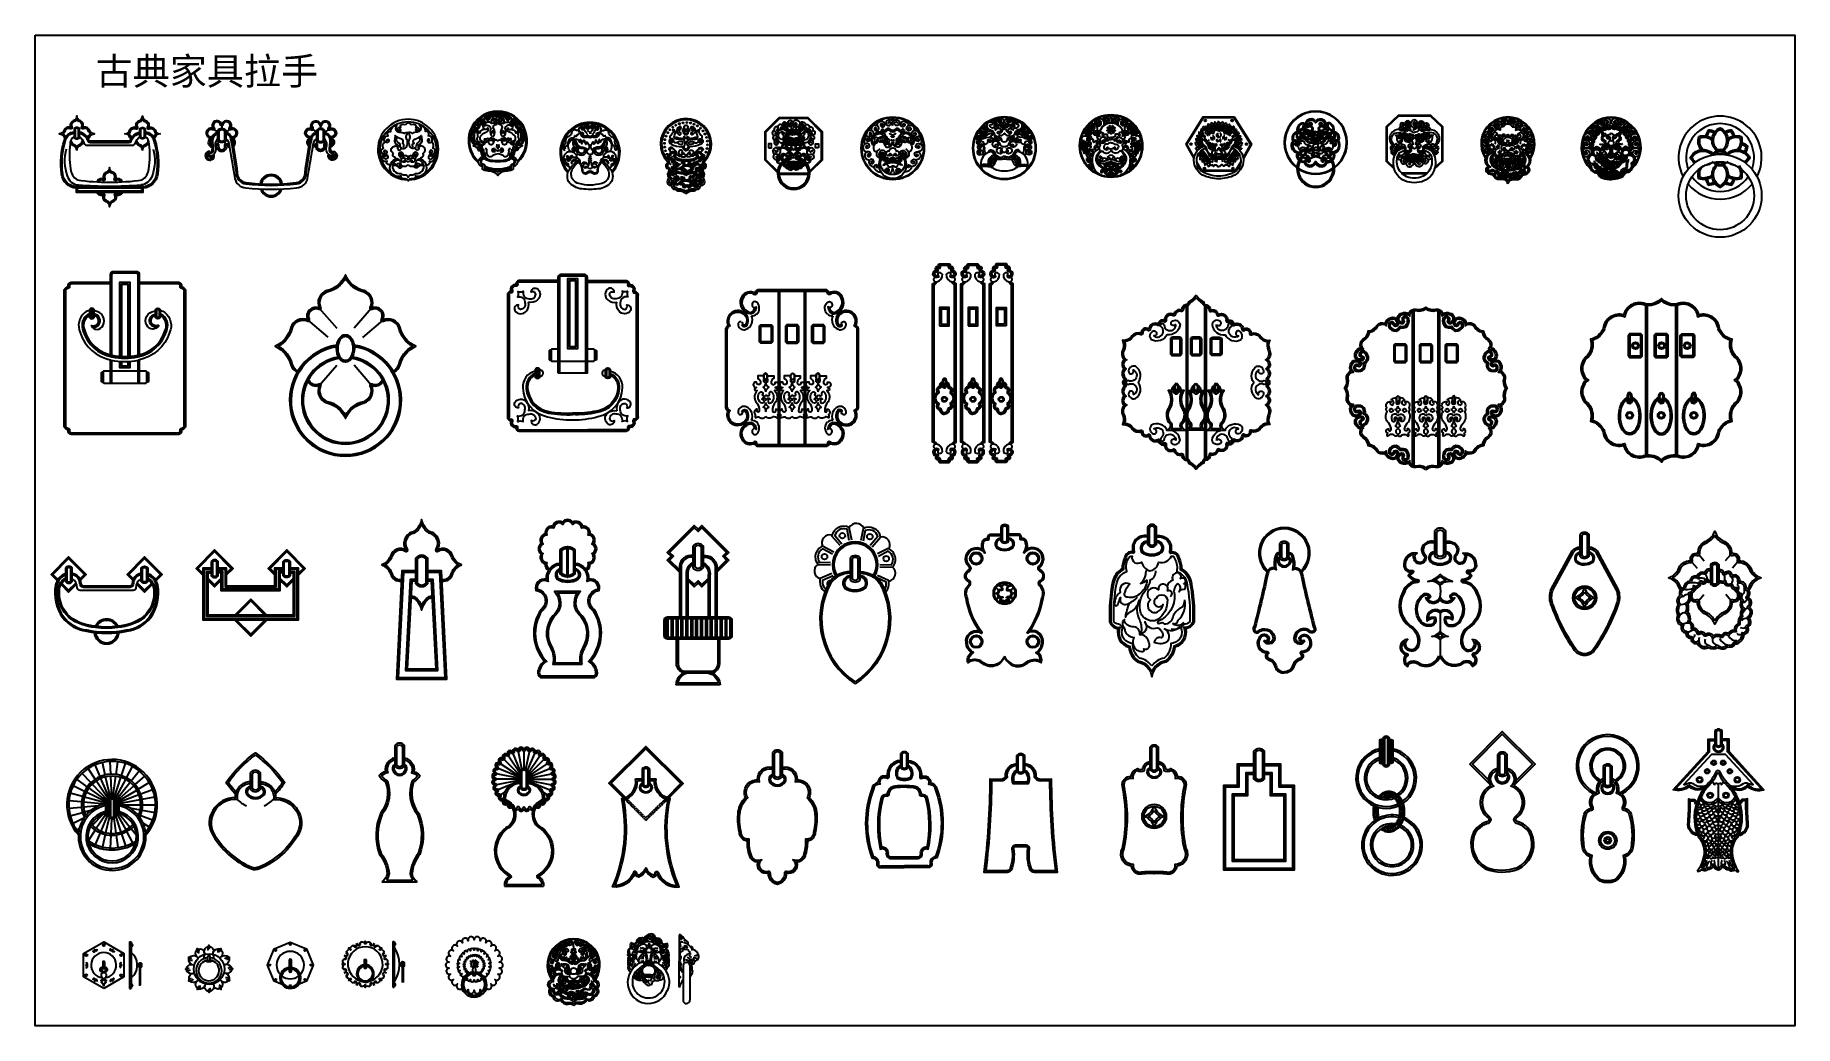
# Model space of a CAD drawing. Header units: millimetres. Extents: x -159346 to -157016, y -80163 to -78851.
import ezdxf

# ---------------------------------------------------------------- set-up
doc = ezdxf.new("R2010")
doc.units = ezdxf.units.MM
doc.header["$LTSCALE"] = 2
doc.header["$MEASUREMENT"] = 0
doc.linetypes.add('ACAD_ISO02W100', pattern=[15, 12, -3])
doc.layers.get('0').update_dxf_attribs({"linetype": 'CONTINUOUS'})
for name, color, linetype in [('3', 3, 'CONTINUOUS'), ('4', 4, 'CONTINUOUS'), ('7', 7, 'CONTINUOUS'), ('8填充线', 8, 'CONTINUOUS'), ('BH', 3, 'CONTINUOUS')]:
    doc.layers.add(name, color=color, linetype=linetype)
doc.layers.add('标注', color=7, linetype='CONTINUOUS', lineweight=25)
doc.styles.add('HZ', font='simfang.ttf')

msp = doc.modelspace()

# ---------------------------------------------------------------- texts
at = {"color": 0, "lineweight": 9, "insert": (-159265.8, -78880.6, 0), "char_height": 36, "width": 421.781, "attachment_point": 1, "style": 'HZ'}
msp.add_mtext('{\\fSimSun|b1|i0|c134|p2;古典家具拉手}', dxfattribs=at)

# ---------------------------------------------------------------- hatches: boundary and pattern name
at = {"layer": 'BH'}
h = msp.add_hatch(dxfattribs=at)
h.set_pattern_fill('ANSI32', color=0, scale=17.28, angle=45, style=0)
h.set_pattern_definition([(90, (-166791.265, -86699.109), (-6.48, 1e-15), []), (90, (-166789.105, -86696.949), (-6.48, 1e-15), [])])
h.paths.add_polyline_path([(-158468.2, -79624.2), (-158509.1, -79624.2, 0.414214), (-158511.3, -79626.3), (-158511.3, -79646.1, 0.414214), (-158509.1, -79648.3), (-158468.2, -79648.3)])
h.paths.add_polyline_path([(-158425.1, -79626.3, 0.414214), (-158427.3, -79624.2), (-158468.2, -79624.2), (-158468.2, -79648.3), (-158427.3, -79648.3, 0.414214), (-158425.1, -79646.1)])

# ---------------------------------------------------------------- linework, layer by layer
at = {"color": 0}
for points in [[(-158465.3, -79013.3), (-158465.5, -79013.5), (-158465.6, -79013.8), (-158465.4, -79014.1), (-158464.9, -79014.2), (-158464.6, -79014), (-158464.5, -79013.5), (-158464.6, -79013.3), (-158465.3, -79013.2), (-158465.8, -79013.3), (-158466, -79013.2), (-158466.3, -79013.5), (-158466.4, -79013.9), (-158466, -79014.4), (-158466, -79014.4), (-158465.5, -79014.7), (-158464.7, -79014.7), (-158464.1, -79014.7), (-158463.8, -79014.5), (-158463.6, -79014.3), (-158463.3, -79014.1), (-158463.3, -79014.1), (-158463.1, -79013.8), (-158463, -79013.4), (-158463.3, -79012.9), (-158463.5, -79012.8), (-158463.9, -79012.9), (-158464.2, -79012.7), (-158464.4, -79012.7), (-158464.6, -79012.8), (-158464.8, -79012.7), (-158465, -79012.6), (-158465.3, -79012.5), (-158465.5, -79012.6), (-158465.8, -79012.7), (-158465.8, -79012.8), (-158466.1, -79012.6), (-158466.3, -79012.6), (-158466.4, -79012.7), (-158466.5, -79012.9), (-158466.5, -79013.2), (-158466.8, -79013.2), (-158467.2, -79013.1), (-158467.8, -79013.3), (-158468.2, -79013.6), (-158468.3, -79014), (-158468, -79014.4), (-158467.3, -79014.6), (-158466.8, -79014.7), (-158466.6, -79014.5), (-158466.2, -79014.5), (-158466, -79014.4)], [(-158504, -79014.7), (-158503.8, -79014.8), (-158503.6, -79014.7), (-158503.6, -79014.5), (-158503.9, -79014.3), (-158504.2, -79014.4), (-158504.3, -79014.6), (-158504.4, -79014.8), (-158504.1, -79015.1), (-158503.9, -79015.3), (-158503.4, -79015.4), (-158503, -79015.3), (-158502.9, -79015.1), (-158502.7, -79015), (-158502.4, -79014.8), (-158502.3, -79014.5), (-158502.4, -79014.2), (-158502.7, -79014), (-158503.1, -79013.8), (-158503.7, -79013.6), (-158504, -79013.6), (-158504.1, -79013.4), (-158504.6, -79013.3), (-158505.1, -79013.4), (-158505.4, -79013.7), (-158505.6, -79014.1), (-158505.8, -79014.2), (-158506.1, -79014.5), (-158506, -79014.9), (-158506, -79015.3), (-158505.6, -79015.5), (-158504.8, -79015.6), (-158504.4, -79015.7), (-158504.1, -79015.7), (-158503.4, -79016), (-158502.3, -79016), (-158501.5, -79015.9), (-158501, -79015.8), (-158500, -79015.7), (-158500.7, -79015.6), (-158501.3, -79015.6), (-158501.5, -79015.4), (-158501.9, -79015.4), (-158502.2, -79015.2), (-158502.4, -79015.3), (-158502.7, -79015)], [(-158500.5, -79018.5), (-158500.6, -79019), (-158500.9, -79019.2), (-158501.3, -79019.3), (-158501.7, -79019.3), (-158501.9, -79019.2), (-158502.3, -79019.3), (-158502.8, -79019.2), (-158503, -79018.9), (-158502.8, -79018.7), (-158503.1, -79018.6), (-158503.1, -79018.3), (-158503, -79018), (-158503.1, -79017.6), (-158503, -79017.2), (-158502.5, -79017.1), (-158502.1, -79016.7), (-158501.7, -79016.7), (-158501.3, -79017), (-158500.5, -79017), (-158499.9, -79016.9), (-158499.2, -79017.1), (-158498.8, -79017.6), (-158498.8, -79018), (-158499.2, -79018.3), (-158498.7, -79018.5), (-158498.4, -79018.7), (-158498.4, -79019), (-158498.4, -79019.3), (-158498.6, -79019.5), (-158499, -79019.5), (-158499.5, -79019.5), (-158500.2, -79019.4), (-158500.5, -79019.3), (-158500.7, -79019.1), (-158500.3, -79018.8), (-158500.1, -79018.7)], [(-158501.5, -79036), (-158501.2, -79035.8), (-158501.1, -79035.7), (-158500.9, -79035.7), (-158500.6, -79035.8), (-158500.5, -79036), (-158500.5, -79036.1), (-158500.5, -79036.4), (-158500.7, -79036.7), (-158501.1, -79036.8), (-158501.4, -79036.8), (-158501.8, -79037), (-158502, -79036.9), (-158502.4, -79036.8), (-158502.5, -79036.8), (-158502.6, -79036.6), (-158502.8, -79036.5), (-158503, -79036.4), (-158503.1, -79036.2), (-158502.9, -79036), (-158502.5, -79036), (-158502.1, -79036), (-158502, -79036.1), (-158501.9, -79036.2)], [(-158501.5, -79036), (-158501.2, -79035.8), (-158501.1, -79035.7), (-158500.9, -79035.7), (-158500.6, -79035.8), (-158500.5, -79036), (-158500.5, -79036.1), (-158500.5, -79036.4), (-158500.7, -79036.7), (-158501.1, -79036.8), (-158501.4, -79036.8), (-158501.8, -79037), (-158502, -79036.9), (-158502.4, -79036.8), (-158502.5, -79036.8), (-158502.6, -79036.6), (-158502.8, -79036.5), (-158503, -79036.4), (-158503.1, -79036.2), (-158502.9, -79036), (-158502.5, -79036), (-158502.1, -79036), (-158502, -79036.1), (-158501.9, -79036.2)], [(-158500.6, -79033.5), (-158500.4, -79033.6), (-158500.3, -79033.4), (-158500.2, -79033.2), (-158500.5, -79033.1), (-158500.8, -79033.1), (-158501, -79033.3), (-158501, -79033.6), (-158500.8, -79033.9), (-158500.5, -79034.1), (-158500, -79034.2), (-158499.6, -79034), (-158499.5, -79033.8), (-158499.3, -79033.7), (-158499, -79033.6), (-158499, -79033.3), (-158499, -79033), (-158499.4, -79032.7), (-158499.8, -79032.5), (-158500.3, -79032.3), (-158500.6, -79032.4), (-158500.8, -79032.1), (-158501.3, -79032), (-158501.8, -79032.1), (-158502, -79032.4), (-158502.2, -79032.9), (-158502.4, -79033), (-158502.7, -79033.2), (-158502.7, -79033.7), (-158502.6, -79034), (-158502.2, -79034.3), (-158501.4, -79034.3), (-158501, -79034.5), (-158500.7, -79034.4), (-158500.1, -79034.7), (-158498.9, -79034.7), (-158498.1, -79034.7), (-158497.6, -79034.5), (-158496.7, -79034.5), (-158497.3, -79034.3), (-158497.9, -79034.3), (-158498.2, -79034.2), (-158498.5, -79034.2), (-158498.8, -79034), (-158499.1, -79034), (-158499.3, -79033.7)], [(-158502.5, -79036), (-158502.4, -79035.8), (-158502.2, -79035.7), (-158501.8, -79035.8), (-158501.6, -79035.8), (-158501.4, -79035.9)], [(-158502.5, -79036), (-158502.4, -79035.8), (-158502.2, -79035.7), (-158501.8, -79035.8), (-158501.6, -79035.8), (-158501.4, -79035.9)], [(-158500.6, -79018.2), (-158500.9, -79018.3), (-158501.1, -79018.2), (-158501.1, -79018.1), (-158501.1, -79017.9), (-158501, -79017.7), (-158500.7, -79017.7), (-158500.5, -79017.9), (-158500.4, -79018.1), (-158500.4, -79018.3), (-158500.5, -79018.5), (-158500.9, -79018.6), (-158501.2, -79018.7), (-158501.5, -79018.6), (-158501.7, -79018.5), (-158501.7, -79018.3), (-158501.5, -79018.1)], [(-158500.7, -79033), (-158501.2, -79033), (-158501.6, -79033.3), (-158501.3, -79033.6), (-158501, -79033.6)], [(-158500.5, -79033), (-158500.1, -79033.1), (-158500, -79033.4), (-158500.3, -79033.6), (-158500.5, -79033.5)], [(-158500.1, -79016.9), (-158499.1, -79016.9), (-158498.8, -79017.1), (-158498.5, -79017.3), (-158498.5, -79017.6), (-158498.5, -79017.8), (-158498.6, -79018), (-158498.8, -79018.2), (-158499, -79018.2)], [(-158499.9, -79032.4), (-158499.3, -79032.6), (-158499, -79032.8), (-158498.8, -79033.1), (-158498.8, -79033.5), (-158499, -79033.7), (-158499.2, -79033.9)], [(-158498.6, -79018.3), (-158498.4, -79018.4), (-158498.1, -79018.7), (-158498.1, -79019), (-158498.2, -79019.5), (-158499, -79019.5)], [(-158487.4, -79019.8), (-158487.1, -79019.4), (-158486.9, -79019.3), (-158486.5, -79019.3), (-158486.2, -79019.5), (-158486, -79019.7), (-158486, -79020), (-158486, -79020.4), (-158486.2, -79020.8), (-158486.8, -79021), (-158487.3, -79021), (-158487.9, -79021.3), (-158488.3, -79021.2), (-158488.8, -79021), (-158489, -79020.9), (-158489.1, -79020.6), (-158489.6, -79020.5), (-158489.8, -79020.3), (-158489.9, -79020), (-158489.7, -79019.7), (-158489.1, -79019.7), (-158488.4, -79019.8), (-158488.3, -79019.8), (-158488.1, -79020)], [(-158489.1, -79019.9), (-158489, -79019.6), (-158488.6, -79019.5), (-158488, -79019.5), (-158487.7, -79019.7), (-158487.4, -79019.8)], [(-158487.4, -79020.1), (-158487.2, -79020), (-158486.9, -79020.2), (-158487.1, -79020.5), (-158487.4, -79020.5), (-158487.9, -79020.6), (-158488.3, -79020.2), (-158488.2, -79020), (-158488, -79020), (-158487.8, -79020.1), (-158487.6, -79020.2), (-158487.5, -79020.2)], [(-158479.4, -79020.7), (-158479.2, -79020.8), (-158479.1, -79020.6), (-158479, -79020.5), (-158479.3, -79020.3), (-158479.6, -79020.4), (-158479.8, -79020.5), (-158479.8, -79020.8), (-158479.6, -79021.1), (-158479.4, -79021.3), (-158478.8, -79021.4), (-158478.4, -79021.2), (-158478.3, -79021), (-158478.2, -79020.9), (-158477.8, -79020.8), (-158477.8, -79020.5), (-158477.8, -79020.2), (-158478.2, -79019.9), (-158478.6, -79019.8), (-158479.1, -79019.6), (-158479.4, -79019.6), (-158479.6, -79019.3), (-158480.1, -79019.2), (-158480.6, -79019.3), (-158480.9, -79019.7), (-158481, -79020.1), (-158481.3, -79020.2), (-158481.5, -79020.5), (-158481.5, -79020.9), (-158481.4, -79021.3), (-158481, -79021.5), (-158480.2, -79021.6), (-158479.8, -79021.7), (-158479.6, -79021.7), (-158478.9, -79021.9), (-158477.7, -79021.9), (-158477, -79021.9), (-158476.5, -79021.8), (-158475.5, -79021.7), (-158476.1, -79021.6), (-158476.8, -79021.6), (-158477, -79021.4), (-158477.3, -79021.4), (-158477.6, -79021.2), (-158477.9, -79021.3), (-158478.1, -79021)], [(-158479.5, -79020.3), (-158480, -79020.2), (-158480.4, -79020.5), (-158480.2, -79020.8), (-158479.8, -79020.8)], [(-158479.4, -79020.3), (-158478.9, -79020.4), (-158478.9, -79020.6), (-158479.1, -79020.8), (-158479.4, -79020.7)], [(-158478, -79022), (-158477.3, -79022), (-158476.5, -79022), (-158475.9, -79021.9), (-158475.5, -79021.9), (-158475, -79021.8), (-158475.4, -79021.7)], [(-158474.3, -79018.2), (-158473.7, -79018.4), (-158473.4, -79018.6), (-158473.2, -79018.8), (-158473.2, -79019.2), (-158473.4, -79019.5), (-158473.6, -79019.7)], [(-158467.6, -79014.5), (-158467, -79014.8), (-158466.7, -79014.8), (-158466.3, -79014.7), (-158466, -79014.6), (-158465.8, -79014.5)], [(-158465.1, -79026.1), (-158464.8, -79025.8), (-158464.6, -79025.7), (-158464.2, -79025.7), (-158463.8, -79025.8), (-158463.7, -79026.1), (-158463.6, -79026.3), (-158463.7, -79026.8), (-158463.9, -79027.1), (-158464.5, -79027.4), (-158465, -79027.4), (-158465.6, -79027.6), (-158466, -79027.5), (-158466.5, -79027.4), (-158466.7, -79027.3), (-158466.8, -79027), (-158467.2, -79026.9), (-158467.5, -79026.7), (-158467.6, -79026.4), (-158467.4, -79026.1), (-158466.8, -79026.1), (-158466.1, -79026.1), (-158465.9, -79026.2), (-158465.8, -79026.4)], [(-158466.7, -79026.1), (-158466.6, -79025.8), (-158466.2, -79025.7), (-158465.6, -79025.7), (-158465.3, -79025.9), (-158465, -79026)], [(-158465.1, -79026.4), (-158464.8, -79026.4), (-158464.6, -79026.6), (-158464.7, -79026.8), (-158465, -79026.9), (-158465.6, -79027), (-158466, -79026.6), (-158465.9, -79026.4), (-158465.7, -79026.4), (-158465.5, -79026.5), (-158465.2, -79026.5), (-158465.2, -79026.5)], [(-158465.8, -79028.1), (-158465.4, -79028.4), (-158465.1, -79028.6), (-158464.9, -79028.6), (-158464.8, -79028.5)], [(-158465.5, -79014.6), (-158465, -79014.6), (-158464.4, -79014.6), (-158464, -79014.5), (-158463.9, -79014.4), (-158463.7, -79014.1), (-158463.5, -79014.1), (-158463.3, -79013.9), (-158463.2, -79013.7), (-158463.3, -79013.4), (-158463.4, -79013.2), (-158463.4, -79013), (-158463.6, -79012.9), (-158463.9, -79012.9), (-158463.9, -79012.9)], [(-158465.2, -79014.1), (-158464.9, -79014), (-158464.7, -79014), (-158464.6, -79013.8), (-158464.6, -79013.6), (-158464.8, -79013.4), (-158465, -79013.3), (-158465.3, -79013.2), (-158465.5, -79013.2)], [(-158465.4, -79013.4), (-158465.4, -79013.7), (-158465.4, -79013.9), (-158465.4, -79014)], [(-158463.6, -79015), (-158463.5, -79014.8), (-158463.1, -79014.7), (-158462.7, -79014.7), (-158462.4, -79014.8), (-158462.2, -79014.9)], [(-158462.2, -79015.3), (-158462, -79015.3), (-158461.8, -79015.4), (-158461.9, -79015.6), (-158462.2, -79015.7), (-158462.7, -79015.7), (-158463, -79015.4), (-158462.9, -79015.3), (-158462.7, -79015.3), (-158462.5, -79015.3), (-158462.3, -79015.4), (-158462.3, -79015.4)], [(-158501.4, -79036.2), (-158501.3, -79036.2), (-158501.1, -79036.3), (-158501.2, -79036.5), (-158501.4, -79036.5), (-158501.8, -79036.6), (-158502, -79036.3), (-158502, -79036.2), (-158501.8, -79036.2), (-158501.7, -79036.2), (-158501.6, -79036.3), (-158501.5, -79036.3)], [(-158501.4, -79036.2), (-158501.3, -79036.2), (-158501.1, -79036.3), (-158501.2, -79036.5), (-158501.4, -79036.5), (-158501.8, -79036.6), (-158502, -79036.3), (-158502, -79036.2), (-158501.8, -79036.2), (-158501.7, -79036.2), (-158501.6, -79036.3), (-158501.5, -79036.3)], [(-158489.3, -79038.9), (-158489.1, -79038.6), (-158489, -79038.6), (-158488.7, -79038.6), (-158488.5, -79038.7), (-158488.4, -79038.8), (-158488.4, -79039), (-158488.4, -79039.3), (-158488.6, -79039.5), (-158488.9, -79039.7), (-158489.3, -79039.7), (-158489.7, -79039.8), (-158489.9, -79039.8), (-158490.2, -79039.7), (-158490.4, -79039.6), (-158490.4, -79039.4), (-158490.7, -79039.3), (-158490.9, -79039.2), (-158491, -79039), (-158490.8, -79038.8), (-158490.4, -79038.8), (-158490, -79038.9), (-158489.9, -79038.9), (-158489.8, -79039)], [(-158489.3, -79038.9), (-158489.1, -79038.6), (-158489, -79038.6), (-158488.7, -79038.6), (-158488.5, -79038.7), (-158488.4, -79038.8), (-158488.4, -79039), (-158488.4, -79039.3), (-158488.6, -79039.5), (-158488.9, -79039.7), (-158489.3, -79039.7), (-158489.7, -79039.8), (-158489.9, -79039.8), (-158490.2, -79039.7), (-158490.4, -79039.6), (-158490.4, -79039.4), (-158490.7, -79039.3), (-158490.9, -79039.2), (-158491, -79039), (-158490.8, -79038.8), (-158490.4, -79038.8), (-158490, -79038.9), (-158489.9, -79038.9), (-158489.8, -79039)], [(-158490.4, -79038.8), (-158490.3, -79038.7), (-158490, -79038.6), (-158489.7, -79038.6), (-158489.5, -79038.7), (-158489.3, -79038.8)], [(-158490.4, -79038.8), (-158490.3, -79038.7), (-158490, -79038.6), (-158489.7, -79038.6), (-158489.5, -79038.7), (-158489.3, -79038.8)], [(-158489.3, -79039.1), (-158489.2, -79039), (-158489, -79039.2), (-158489.1, -79039.3), (-158489.3, -79039.4), (-158489.7, -79039.4), (-158489.9, -79039.2), (-158489.8, -79039), (-158489.7, -79039), (-158489.6, -79039.1), (-158489.4, -79039.1), (-158489.4, -79039.1)], [(-158489.3, -79039.1), (-158489.2, -79039), (-158489, -79039.2), (-158489.1, -79039.3), (-158489.3, -79039.4), (-158489.7, -79039.4), (-158489.9, -79039.2), (-158489.8, -79039), (-158489.7, -79039), (-158489.6, -79039.1), (-158489.4, -79039.1), (-158489.4, -79039.1)], [(-158476.7, -79039), (-158476.9, -79039.5), (-158477.2, -79039.7), (-158477.5, -79039.8), (-158478, -79039.8), (-158478.2, -79039.7), (-158478.6, -79039.8), (-158479, -79039.7), (-158479.2, -79039.4), (-158479.1, -79039.2), (-158479.4, -79039.1), (-158479.4, -79038.8), (-158479.2, -79038.5), (-158479.4, -79038.1), (-158479.2, -79037.7), (-158478.8, -79037.6), (-158478.4, -79037.2), (-158478, -79037.2), (-158477.6, -79037.5), (-158476.8, -79037.5), (-158476.2, -79037.4), (-158475.4, -79037.6), (-158475.1, -79038.1), (-158475.1, -79038.5), (-158475.4, -79038.8), (-158475, -79039), (-158474.6, -79039.2), (-158474.6, -79039.5), (-158474.7, -79039.8), (-158474.9, -79040), (-158475.3, -79040), (-158475.7, -79040), (-158476.5, -79039.9), (-158476.7, -79039.8), (-158476.9, -79039.6), (-158476.6, -79039.3), (-158476.3, -79039.2)], [(-158476.9, -79038.7), (-158477.2, -79038.8), (-158477.4, -79038.7), (-158477.4, -79038.6), (-158477.4, -79038.4), (-158477.3, -79038.2), (-158476.9, -79038.2), (-158476.7, -79038.4), (-158476.6, -79038.6), (-158476.6, -79038.8), (-158476.8, -79039), (-158477.1, -79039.1), (-158477.5, -79039.2), (-158477.8, -79039.1), (-158477.9, -79039), (-158477.9, -79038.8), (-158477.8, -79038.6)], [(-158476.4, -79037.4), (-158475.4, -79037.4), (-158475.1, -79037.6), (-158474.8, -79037.8), (-158474.8, -79038.1), (-158474.8, -79038.3), (-158474.9, -79038.5), (-158475.1, -79038.7), (-158475.3, -79038.7)], [(-158474.9, -79038.8), (-158474.6, -79038.9), (-158474.4, -79039.2), (-158474.4, -79039.5), (-158474.5, -79040), (-158475.3, -79040)], [(-158471.9, -79050.5), (-158472, -79051), (-158472.3, -79051.2), (-158472.7, -79051.3), (-158473.2, -79051.3), (-158473.3, -79051.2), (-158473.7, -79051.3), (-158474.2, -79051.2), (-158474.4, -79050.9), (-158474.3, -79050.7), (-158474.5, -79050.6), (-158474.5, -79050.3), (-158474.4, -79049.9), (-158474.5, -79049.6), (-158474.4, -79049.2), (-158473.9, -79049), (-158473.5, -79048.7), (-158473.1, -79048.7), (-158472.7, -79048.9), (-158472, -79048.9), (-158471.3, -79048.9), (-158470.6, -79049.1), (-158470.3, -79049.6), (-158470.3, -79050), (-158470.6, -79050.2), (-158470.1, -79050.5), (-158469.8, -79050.7), (-158469.8, -79051), (-158469.8, -79051.3), (-158470, -79051.4), (-158470.5, -79051.4), (-158470.9, -79051.5), (-158471.7, -79051.4), (-158471.9, -79051.3), (-158472.1, -79051.1), (-158471.8, -79050.8), (-158471.5, -79050.7)], [(-158472.6, -79049.9), (-158472.8, -79050.1), (-158473.1, -79050), (-158473.1, -79049.8), (-158472.9, -79049.7), (-158472.7, -79049.8)], [(-158472, -79050.1), (-158472.3, -79050.2), (-158472.5, -79050.2), (-158472.5, -79050), (-158472.5, -79049.9), (-158472.4, -79049.7), (-158472.1, -79049.7), (-158471.9, -79049.8), (-158471.8, -79050), (-158471.8, -79050.2), (-158472, -79050.5), (-158472.3, -79050.6), (-158472.7, -79050.7), (-158472.9, -79050.6), (-158473.1, -79050.5), (-158473.1, -79050.3), (-158473, -79050.1)], [(-158471.5, -79048.9), (-158470.5, -79048.9), (-158470.2, -79049.1), (-158469.9, -79049.3), (-158469.9, -79049.6), (-158469.9, -79049.8), (-158470, -79050), (-158470.3, -79050.2), (-158470.4, -79050.2)], [(-158470, -79050.2), (-158469.8, -79050.4), (-158469.6, -79050.7), (-158469.6, -79051), (-158469.7, -79051.4), (-158470.5, -79051.5)], [(-158467.5, -79041.6), (-158467.4, -79041.3), (-158466.9, -79041.2), (-158466.2, -79041.2), (-158465.8, -79041.4), (-158465.5, -79041.5)], [(-158465.5, -79042.1), (-158465.2, -79042), (-158464.9, -79042.3), (-158465.1, -79042.5), (-158465.5, -79042.6), (-158466.2, -79042.7), (-158466.6, -79042.3), (-158466.5, -79042), (-158466.3, -79042), (-158466, -79042.1), (-158465.7, -79042.2), (-158465.6, -79042.2)]]:
    msp.add_lwpolyline(points, dxfattribs=at)
at = {"layer": '3', "color": 0}
for p, q in [((-159112.8, -78987.1), (-159112, -78986.9)), ((-159110, -78974.8), (-159104, -78979.7)), ((-159098.7, -78969.4), (-159098.7, -78974.4)), ((-159087.4, -78974.8), (-159093.5, -78979.7)), ((-159084.6, -78987.1), (-159085.5, -78986.9)), ((-158981.9, -78987.1), (-158981, -78986.9)), ((-158979.1, -78974.8), (-158973.1, -78979.7)), ((-158967.8, -78969.4), (-158967.8, -78974.4)), ((-158956.5, -78974.8), (-158962.6, -78979.7)), ((-158953.7, -78987.1), (-158954.5, -78986.9)), ((-159105, -78996.9), (-159102.7, -78992.1)), ((-159092.4, -78996.9), (-159094.7, -78992.1)), ((-158974.1, -78996.9), (-158971.8, -78992.1)), ((-158961.6, -78996.9), (-158963.8, -78992.1)), ((-158073.6, -79014), (-158073.6, -79012.3)), ((-158069.7, -79015), (-158069.7, -79012.6)), ((-158065.7, -79015), (-158065.7, -79012.4)), ((-158062.7, -79011.6), (-158062.7, -79014.9)), ((-158059.7, -79015), (-158059.7, -79012.4)), ((-158055.7, -79015), (-158055.7, -79012.6)), ((-158051.8, -79014), (-158051.8, -79012.3)), ((-157800.4, -79002.6), (-157791, -79015.3)), ((-157757.5, -79002.6), (-157766.8, -79015.3)), ((-157537.3, -79033.2), (-157502.5, -79033.2)), ((-158705.6, -79176.1), (-158705.6, -79176.1)), ((-158361.8, -79393.7), (-158361.8, -79190.3)), ((-158359.8, -79393.7), (-158359.8, -79190.3)), ((-158327.4, -79393.7), (-158327.4, -79190.3)), ((-158325.4, -79393.7), (-158325.4, -79190.3)), ((-157822.1, -79210.1), (-157822.1, -79411.8)), ((-157820.1, -79209.5), (-157820.1, -79412.4)), ((-157797.7, -79209.5), (-157797.7, -79412.4)), ((-157795.7, -79210.1), (-157795.7, -79411.8)), ((-157522.7, -79216.8), (-157522.7, -79420.8)), ((-157520.7, -79216), (-157520.7, -79421.7)), ((-157488.7, -79216), (-157488.7, -79421.7)), ((-157486.7, -79216.8), (-157486.7, -79420.8)), ((-157214, -79209), (-157214, -79407)), ((-157211.9, -79209.2), (-157211.9, -79406.8)), ((-157174.1, -79209.2), (-157174.1, -79406.8)), ((-157172, -79209), (-157172, -79407)), ((-158386.9, -79236.3), (-158369.6, -79236.3)), ((-158385.2, -79258.8), (-158385.2, -79234.5)), ((-158371.3, -79234.5), (-158371.3, -79258.8)), ((-158335, -79236.3), (-158352.3, -79236.3)), ((-158350.6, -79234.5), (-158350.6, -79258.8)), ((-158336.8, -79258.8), (-158336.8, -79234.5)), ((-158300.5, -79236.3), (-158317.8, -79236.3)), ((-158316, -79234.5), (-158316, -79258.8)), ((-158302.2, -79258.8), (-158302.2, -79234.5)), ((-158662.8, -79268), (-158662.8, -79281.5)), ((-158605.3, -79268), (-158605.3, -79281.5)), ((-158369.6, -79257), (-158386.9, -79257)), ((-158352.3, -79257), (-158335, -79257)), ((-158317.8, -79257), (-158300.5, -79257)), ((-157530.1, -79261.8), (-157547.3, -79261.8)), ((-157545.6, -79260.1), (-157545.6, -79284.3)), ((-157531.8, -79284.3), (-157531.8, -79260.1)), ((-157496.1, -79261.8), (-157513.3, -79261.8)), ((-157511.6, -79260.1), (-157511.6, -79284.3)), ((-157497.8, -79284.3), (-157497.8, -79260.1)), ((-157462.1, -79261.8), (-157479.3, -79261.8)), ((-157477.6, -79260.1), (-157477.6, -79284.3)), ((-157463.8, -79284.3), (-157463.8, -79260.1)), ((-157547.3, -79282.6), (-157530.1, -79282.6)), ((-157513.3, -79282.6), (-157496.1, -79282.6)), ((-157479.3, -79282.6), (-157462.1, -79282.6)), ((-159255.7, -79297.1), (-159255.7, -79310.7)), ((-159198.2, -79297.1), (-159198.2, -79310.7)), ((-158641.6, -79568.4), (-158641.6, -79528.9)), ((-158641.6, -79568.4), (-158641.6, -79528.9)), ((-158640.3, -79568.4), (-158640.3, -79528.9)), ((-158441.3, -79709.2), (-158495.1, -79709.2)), ((-158703.5, -79824.9), (-158712.8, -79802.4)), ((-158701.4, -79822.9), (-158705.9, -79800.2)), ((-158698.6, -79822.6), (-158698.6, -79799.5)), ((-158696, -79823.2), (-158691.4, -79800.2)), ((-158693.8, -79824.9), (-158684.4, -79802.4)), ((-159266.2, -79836.5), (-159275.5, -79822.4)), ((-159259.8, -79833.1), (-159266.5, -79817.6)), ((-159252.9, -79830.9), (-159256.7, -79814.4)), ((-159245.7, -79829.9), (-159246.5, -79813)), ((-159238.5, -79830.2), (-159236.2, -79813.5)), ((-159231.4, -79831.8), (-159226.2, -79815.8)), ((-159224.7, -79834.7), (-159216.7, -79819.8)), ((-159218.7, -79838.7), (-159208.1, -79825.5)), ((-158703.7, -79834.5), (-158732.9, -79822.4)), ((-158703.7, -79833.3), (-158729.5, -79816)), ((-158703.7, -79831.6), (-158724.9, -79810.4)), ((-158703.7, -79829.1), (-158719.3, -79805.8)), ((-158693.6, -79829.1), (-158678, -79805.8)), ((-158693.6, -79831.6), (-158672.4, -79810.4)), ((-158693.6, -79833.3), (-158667.8, -79816)), ((-158693.6, -79834.5), (-158664.4, -79822.4)), ((-159280.4, -79852.8), (-159295.6, -79845.4)), ((-159276.7, -79846.5), (-159290.4, -79836.6)), ((-159271.9, -79841.1), (-159283.6, -79828.9)), ((-159251, -79865.2), (-159274.6, -79848)), ((-159249.1, -79865), (-159270.2, -79842.9)), ((-159248.3, -79863.8), (-159264.8, -79838.6)), ((-159247.4, -79862.3), (-159258.9, -79835.4)), ((-159246, -79861.3), (-159252.4, -79833.3)), ((-159244.4, -79860.9), (-159245.6, -79832.4)), ((-159242.7, -79861), (-159238.8, -79832.7)), ((-159241.1, -79861.8), (-159232.2, -79834.2)), ((-159240, -79863), (-159225.9, -79836.9)), ((-159239.6, -79864.9), (-159220.2, -79840.7)), ((-159237.8, -79865), (-159215.3, -79845.4)), ((-159235.8, -79865.5), (-159211.3, -79850.9)), ((-159213.4, -79843.7), (-159200.7, -79832.6)), ((-159209.2, -79849.6), (-159194.7, -79840.9)), ((-159206, -79856.1), (-159190.2, -79850.2)), ((-158703.7, -79836.6), (-158735.8, -79836.6)), ((-158703.7, -79835.6), (-158735, -79829.4)), ((-158703.7, -79837.6), (-158735, -79843.9)), ((-158715.5, -79843.6), (-158732.9, -79850.8)), ((-158693.6, -79835.6), (-158662.3, -79829.4)), ((-158693.6, -79836.6), (-158661.5, -79836.6)), ((-158693.6, -79837.6), (-158662.3, -79843.9)), ((-158693.6, -79838.7), (-158689.4, -79840.5)), ((-158681.8, -79843.6), (-158664.4, -79850.8)), ((-158548.5, -79838.3), (-158542.3, -79838.3)), ((-158532.2, -79838.3), (-158526, -79838.3)), ((-158081.3, -79836.6), (-158081.3, -79836.6)), ((-158067.5, -79836.4), (-158067.5, -79836.4)), ((-159284.3, -79866.7), (-159301.1, -79865.2)), ((-159284.3, -79874), (-159301.1, -79875.5)), ((-159283, -79859.6), (-159299.2, -79855.1)), ((-159252.7, -79869.5), (-159281.7, -79866.9)), ((-159262, -79872), (-159281.7, -79873.7)), ((-159252.7, -79867.9), (-159280.5, -79860.2)), ((-159252.7, -79866.1), (-159278.1, -79853.9)), ((-159235.1, -79867), (-159208.4, -79857)), ((-159235.1, -79868.7), (-159206.6, -79863.6)), ((-159235.1, -79870.3), (-159205.9, -79870.3)), ((-159204.1, -79863.1), (-159187.5, -79860.1)), ((-159203.4, -79870.3), (-159186.5, -79870.3)), ((-158723.8, -79853.4), (-158729.5, -79857.3)), ((-158673.5, -79853.4), (-158667.8, -79857.3)), ((-159283, -79881.1), (-159299.2, -79885.6)), ((-159280.4, -79887.9), (-159295.6, -79895.2)), ((-159271.9, -79878.1), (-159280.5, -79880.4)), ((-159256.2, -79883.2), (-159270.2, -79897.8)), ((-159252.7, -79883.7), (-159264.8, -79902)), ((-159250.2, -79885), (-159258.9, -79905.3)), ((-159247.8, -79887.2), (-159252.4, -79907.4)), ((-159244.8, -79889.1), (-159245.6, -79908.3)), ((-159241.5, -79888.5), (-159238.8, -79908)), ((-159239.2, -79885), (-159232.2, -79906.5)), ((-159236.2, -79884.7), (-159225.9, -79903.8)), ((-159235.1, -79881.4), (-159220.2, -79900)), ((-159225.5, -79886.4), (-159220.2, -79891.1)), ((-159220.7, -79874.6), (-159206.6, -79877.1)), ((-159210.7, -79882.8), (-159208.4, -79883.7)), ((-159206, -79884.6), (-159190.2, -79890.5)), ((-159204.1, -79877.6), (-159187.5, -79880.6)), ((-159202.9, -79894.9), (-159194.7, -79899.8)), ((-159287.1, -79901.7), (-159290.4, -79904.1)), ((-159266.2, -79904.1), (-159275.5, -79918.2)), ((-159271.9, -79899.6), (-159273.9, -79901.7)), ((-159259.8, -79907.6), (-159266.5, -79923.1)), ((-159252.9, -79909.8), (-159256.7, -79926.3)), ((-159245.7, -79910.8), (-159246.5, -79927.7)), ((-159238.5, -79910.5), (-159236.2, -79927.2)), ((-159231.4, -79908.9), (-159226.2, -79924.9)), ((-159224.7, -79906), (-159216.7, -79920.9)), ((-159218.7, -79902), (-159211.8, -79910.6)), ((-158880.6, -79970.1), (-158845.9, -79970.1)), ((-158722.3, -79975.9), (-158675, -79975.9)), ((-158771.2, -80060.7), (-158770.1, -80062.5)), ((-158765.7, -80059.7), (-158765.1, -80061.7)), ((-158765, -80060.3), (-158764.4, -80062.4)), ((-158760.1, -80060.1), (-158760, -80062.2)), ((-158759.6, -80060.8), (-158759.5, -80063)), ((-158787.6, -80081.1), (-158785.6, -80080.8)), ((-158787, -80080.5), (-158784.9, -80080.2)), ((-158786.6, -80075.7), (-158784.5, -80075.8)), ((-158785.8, -80075.2), (-158783.6, -80075.4)), ((-158784.2, -80070.6), (-158782.2, -80071.3)), ((-158783.4, -80070.4), (-158781.3, -80071.1)), ((-158780.7, -80066.3), (-158778.9, -80067.4)), ((-158779.8, -80066.2), (-158778, -80067.4)), ((-158779.5, -80082), (-158777.7, -80081.7)), ((-158778.8, -80078.5), (-158777, -80078.6)), ((-158778.8, -80081.4), (-158777.3, -80081.2)), ((-158778.1, -80078), (-158776.5, -80078.2)), ((-158777.4, -80075.2), (-158775.6, -80075.7)), ((-158776.5, -80075), (-158775.1, -80075.5)), ((-158776.3, -80062.9), (-158774.8, -80064.4)), ((-158775.4, -80063.1), (-158773.9, -80064.6)), ((-158775.2, -80072.3), (-158773.6, -80073.3)), ((-158774.3, -80072.3), (-158773, -80073.2)), ((-158772.4, -80070.1), (-158771.1, -80071.4)), ((-158771.5, -80070.3), (-158770.4, -80071.4)), ((-158770.4, -80061), (-158769.3, -80062.9)), ((-158768.6, -80078.1), (-158770.1, -80078.2)), ((-158768.9, -80081.6), (-158769.9, -80082)), ((-158767.7, -80084), (-158769.5, -80085.2)), ((-158768.1, -80078.9), (-158769.3, -80078.6)), ((-158768, -80082.1), (-158769.1, -80082.4)), ((-158767.7, -80081.4), (-158768.9, -80081.6)), ((-158767.9, -80078.5), (-158768.6, -80078.1)), ((-158768.3, -80069), (-158767.5, -80070.4)), ((-158766.7, -80075.4), (-158766.4, -80076.7)), ((-158766.4, -80076.7), (-158765.7, -80077.2)), ((-158766.1, -80075.7), (-158765.8, -80076.4)), ((-158765.8, -80076.4), (-158765.4, -80076.7)), ((-158765.5, -80067.9), (-158765, -80069.7)), ((-158764.9, -80068.5), (-158764.5, -80070)), ((-158763, -80077.2), (-158762.9, -80076.1)), ((-158762.9, -80076.1), (-158761.8, -80075.5)), ((-158762.7, -80076.9), (-158762, -80076)), ((-158762, -80068.1), (-158761.9, -80070)), ((-158761.4, -80068.8), (-158761.4, -80070.4)), ((-158760.8, -80081.3), (-158759.7, -80081.5)), ((-158760.8, -80083.9), (-158759.1, -80085.1)), ((-158760.6, -80082), (-158759.4, -80082.3)), ((-158760.4, -80078.8), (-158759.3, -80078.5)), ((-158759.9, -80079.1), (-158758.4, -80079.3)), ((-158758.5, -80069.2), (-158758.9, -80071)), ((-158758.2, -80070), (-158758.5, -80071.5)), ((-158755.4, -80071), (-158756.2, -80072.7)), ((-158755.3, -80071.9), (-158756, -80073.3)), ((-158754.8, -80061.9), (-158755.2, -80063.9)), ((-158754.5, -80062.7), (-158754.9, -80064.8)), ((-158752.9, -80073.6), (-158754, -80075)), ((-158752.9, -80074.4), (-158753.9, -80075.6)), ((-158751.3, -80077.5), (-158752.5, -80078.4)), ((-158751, -80076.6), (-158752.4, -80077.8)), ((-158750.4, -80080.8), (-158751.8, -80081.4)), ((-158749.9, -80080.1), (-158751.6, -80080.8)), ((-158749.7, -80083.7), (-158751.5, -80084)), ((-158750.1, -80064.8), (-158751, -80066.7)), ((-158749.9, -80065.7), (-158750.9, -80067.6)), ((-158746.3, -80069.7), (-158747.6, -80071.3)), ((-158746.2, -80068.8), (-158747.5, -80070.4)), ((-158743.6, -80074.4), (-158745.4, -80075.7)), ((-158743.4, -80073.6), (-158745, -80074.9)), ((-158742.2, -80079.7), (-158744.2, -80080.5)), ((-158741.8, -80079), (-158743.7, -80079.8)), ((-158787.4, -80086.7), (-158785.4, -80085.9)), ((-158786.9, -80086), (-158784.9, -80085.2)), ((-158785.8, -80092.1), (-158784.1, -80090.8)), ((-158785.5, -80091.2), (-158783.8, -80090)), ((-158783, -80096.9), (-158781.6, -80095.2)), ((-158782.9, -80096), (-158781.5, -80094.3)), ((-158779.2, -80085.6), (-158777.6, -80084.9)), ((-158779.2, -80100), (-158778.2, -80098.1)), ((-158779.1, -80100.9), (-158778.2, -80099)), ((-158778.8, -80084.9), (-158777.3, -80084.3)), ((-158778.1, -80089), (-158776.7, -80087.9)), ((-158777.9, -80088.2), (-158776.6, -80087.3)), ((-158776.3, -80092.1), (-158775.1, -80090.7)), ((-158776.2, -80091.2), (-158775.2, -80090)), ((-158774.7, -80103), (-158774.2, -80100.9)), ((-158774.3, -80103.8), (-158773.9, -80101.7)), ((-158773.8, -80093.8), (-158773.2, -80092.4)), ((-158773.7, -80094.6), (-158772.9, -80093)), ((-158769.5, -80104.8), (-158769.6, -80102.7)), ((-158769, -80105.5), (-158769.1, -80103.4)), ((-158767.9, -80084.7), (-158768.7, -80085)), ((-158764.1, -80105.4), (-158764.7, -80103.3)), ((-158763.5, -80105.9), (-158764.1, -80103.9)), ((-158760.7, -80084.6), (-158759.8, -80084.9)), ((-158758.7, -80104.6), (-158759.8, -80102.7)), ((-158758, -80105), (-158759, -80103.2)), ((-158754.8, -80093.4), (-158756.1, -80092.5)), ((-158754, -80093.3), (-158755.5, -80092.4)), ((-158753.7, -80102.6), (-158755.2, -80101)), ((-158752.9, -80102.8), (-158754.3, -80101.3)), ((-158752.6, -80090.7), (-158754.1, -80090.2)), ((-158751.8, -80090.5), (-158753.5, -80089.9)), ((-158751, -80087.6), (-158752.6, -80087.5)), ((-158750.3, -80087.2), (-158752.1, -80087.1)), ((-158750.3, -80084.2), (-158751.8, -80084.5)), ((-158749.3, -80099.4), (-158751.1, -80098.2)), ((-158748.4, -80099.4), (-158750.2, -80098.3)), ((-158745.8, -80095.3), (-158747.8, -80094.6)), ((-158744.9, -80095.1), (-158746.9, -80094.4)), ((-158743.3, -80090.4), (-158745.5, -80090.2)), ((-158742.6, -80090), (-158744.7, -80089.8)), ((-158742.1, -80085.1), (-158744.3, -80085.4)), ((-158741.5, -80084.5), (-158743.6, -80084.9)), ((-158764.6, -80126.4), (-158764.6, -80126.4))]:
    msp.add_line(p, q, dxfattribs=at)
at = {"layer": '3', "color": 0, "linetype": 'ACAD_ISO02W100', "ltscale": 0.05}
for p, q in [((-158509.6, -79861), (-158537.2, -79887.9)), ((-158537.2, -79891), (-158507.2, -79861.8))]:
    msp.add_line(p, q, dxfattribs=at)
at = {"layer": '3', "color": 0}
for points in [[(-159276.1, -78986.5, 0.048775), (-159275.6, -78985.7, -0.161806), (-159272.4, -78981.5, -0.161806), (-159275.4, -78977.1, 0.41702), (-159282.1, -78974.9, -0.737182), (-159284.3, -78972.7, 0.41702), (-159286.3, -78965.9, -0.161806), (-159290.6, -78962.9, -0.161806), (-159295, -78965.9, 0.41702), (-159297, -78972.7, -0.737182), (-159299.2, -78974.9, 0.41702), (-159305.9, -78977.1, -0.161806), (-159308.8, -78981.5, -0.159953), (-159305.7, -78985.7, -0.159953)], [(-159218.2, -78986.5, -0.048775), (-159218.7, -78985.7, 0.161806), (-159221.9, -78981.5, 0.161806), (-159218.9, -78977.1, -0.41702), (-159212.3, -78974.9, 0.737182), (-159210, -78972.7, -0.41702), (-159208, -78965.9, 0.161806), (-159203.7, -78962.9, 0.161806), (-159199.4, -78965.9, -0.41702), (-159197.3, -78972.7, 0.737182), (-159195.1, -78974.9, -0.41702), (-159188.4, -78977.1, 0.161806), (-159185.5, -78981.5, 0.159953), (-159188.6, -78985.7, 0.159953)], [(-159085.8, -78985.9, -0.199006), (-159084.6, -78985.4, 1.288737), (-159086.7, -78976.3, -0.819454), (-159088.7, -78973.8, 1.288737), (-159097.1, -78969.7, -0.819454), (-159100.3, -78969.7, 1.288737), (-159108.8, -78973.8, -0.819454), (-159110.8, -78976.3, 1.288737), (-159112.9, -78985.4, -0.185035), (-159111.8, -78985.8)], [(-158980.8, -78985.9, 0.200299), (-158982, -78985.4, -1.288737), (-158979.9, -78976.3, 0.819454), (-158977.9, -78973.8, -1.288737), (-158969.4, -78969.7, 0.819454), (-158966.2, -78969.7, -1.288737), (-158957.8, -78973.8, 0.819454), (-158955.8, -78976.3, -1.288737), (-158953.7, -78985.4, 0.185035), (-158954.8, -78985.8)], [(-158843.4, -79040.2, 8.707332), (-158860.5, -79040.2, 8.707332)], [(-158224.8, -78970, 0.656306), (-158223.6, -78969.3, 0.990047), (-158226.8, -78970.1, 0.925522), (-158220.8, -78969, 0.395285), (-158225.3, -78965, 0.3145), (-158232, -78970.4)], [(-158210.2, -78965.3, 0.22429), (-158214.4, -78963.1, 0.626631), (-158218.9, -78968.9, 0.566812), (-158213.5, -78969.4, 0.644719), (-158214.9, -78965.6, 0.752075), (-158215.8, -78968)], [(-158208.7, -78963.9, 0.307519), (-158210.4, -78960.8, 0.210909), (-158212, -78963.7)], [(-158210.4, -78970.9, -0.52065), (-158206.7, -78963.1, -0.626631), (-158202.1, -78968.9, -0.566812), (-158207.6, -78969.4, -0.644719), (-158206.1, -78965.6, -0.752075), (-158205.2, -78968)], [(-158196.3, -78970, -0.656306), (-158197.4, -78969.3, -0.990047), (-158194.3, -78970.1, -0.925522), (-158200.2, -78969, -0.395285), (-158195.8, -78965, -0.3145), (-158189.1, -78970.4)], [(-158074.3, -78964.7, 0.945036), (-158074, -78963.6, 0.598603), (-158075.6, -78965.4, 0.650996), (-158071.9, -78964.8, 0.617135), (-158074.8, -78961.9, 0.566164), (-158076.5, -78967.5, 0.103678), (-158074.5, -78968.8)], [(-158064.8, -78968.4, 0.764401), (-158067.6, -78961, 0.714692), (-158069.7, -78966.7, 0.718561), (-158066.6, -78964.3, 0.553314), (-158068.9, -78963.3, 0.994656), (-158067.9, -78964.6)], [(-158060.6, -78968.4, -0.764401), (-158057.8, -78961, -0.714692), (-158055.7, -78966.7, -0.718561), (-158058.8, -78964.3, -0.553314), (-158056.5, -78963.3, -0.994656), (-158057.5, -78964.6)], [(-158051.1, -78964.7, -0.945036), (-158051.4, -78963.6, -0.598603), (-158049.8, -78965.4, -0.650996), (-158053.5, -78964.8, -0.617135), (-158050.6, -78961.9, -0.566164), (-158048.9, -78967.5, -0.103678), (-158050.9, -78968.8)], [(-157931.1, -78970.8, 0.795297), (-157941.7, -78962.9, 0.760115), (-157936.3, -78970.8, 0.668581), (-157937.3, -78963.6, 0.799762), (-157939.9, -78968.3, 0.801803), (-157936.5, -78967, 1.382541), (-157938.6, -78966.9, 1.016828)], [(-157921.4, -78961.5, 0.576968), (-157930.5, -78958.9, 0.902264), (-157925.7, -78966.2, 0.81527), (-157927, -78959.9, 0.684175), (-157929.2, -78963.8, 0.801803), (-157925.8, -78962.5, 1.016828), (-157928, -78962.3, 1.016828)], [(-157921.4, -78961.5, -0.576968), (-157912.3, -78958.9, -0.902264), (-157917.1, -78966.2, -0.81527), (-157915.8, -78959.9, -0.684175), (-157913.5, -78963.8, -0.801803), (-157916.9, -78962.5, -1.016828), (-157914.8, -78962.3, -1.016828)], [(-157911.8, -78970.4, -0.774009), (-157901.1, -78962.9, -0.813152), (-157906.4, -78970.8, -0.668581), (-157905.4, -78963.6, -0.799762), (-157902.9, -78968.3, -0.801803), (-157906.3, -78967, -1.382541), (-157904.1, -78966.9)], [(-157781.1, -78969.6, 0.256266), (-157784.2, -78965.8, 0.290181), (-157783.7, -78974.3)], [(-157777.5, -78972.1, 0.400794), (-157779.3, -78965.3, 0.220885), (-157780.9, -78971.9, 0.220885)], [(-157776.7, -78971.8, -0.381266), (-157773.7, -78965.8, -0.290181), (-157774.2, -78974.3)], [(-157528.8, -78967.6, 1.235682), (-157527.5, -78966.6, 1.070079), (-157529.7, -78969.3, 0.764035), (-157525.9, -78966, 0.527358), (-157531.5, -78965.9, 0.513952), (-157529.5, -78972.5, -0.36094), (-157525, -78976.2)], [(-157519.3, -78968, 1.091089), (-157520.4, -78968.3, 0.649404), (-157518, -78968.5, 0.596366), (-157520.6, -78966.3, 0.786414), (-157519.4, -78970.3, 0.782662), (-157516.7, -78964.8, 0.432344), (-157523.5, -78964.6, 0.546328), (-157522, -78972.7, -0.383258), (-157521.5, -78977.5)], [(-157511, -78967.6, -1.235682), (-157512.2, -78966.6, -1.070079), (-157510.1, -78969.3, -0.764035), (-157513.9, -78966, -0.527358), (-157508.2, -78965.9, -0.513952), (-157510.2, -78972.5, 0.36094), (-157514.7, -78976.2)], [(-157404, -78972.2, 0.390083), (-157407.8, -78965, 0.443812), (-157414.2, -78968.1, 0.556906), (-157410.9, -78973.5, 0.633966), (-157407.2, -78969, 0.534643), (-157411.9, -78968.5, 1.004563), (-157409.6, -78971, 1.084866), (-157410.6, -78969.4)], [(-157396.1, -78965.8, 0.152353), (-157398.2, -78962.6, 0.481104), (-157405.2, -78964.6, 0.63012), (-157401.3, -78968.3, 0.452572), (-157399.2, -78964.9, 0.509275), (-157402.8, -78964.2, 0.557935), (-157401.4, -78966.4, 1.315701), (-157401.4, -78965.2)], [(-157396.1, -78965.8, -0.152353), (-157394, -78962.6, -0.481104), (-157387, -78964.6, -0.63012), (-157390.9, -78968.3, -0.452572), (-157393, -78964.9, -0.509275), (-157389.4, -78964.2, -0.557935), (-157390.8, -78966.4, -1.315701), (-157390.8, -78965.2)], [(-157388.2, -78972.2, -0.390083), (-157384.4, -78965, -0.443812), (-157378, -78968.1, -0.556906), (-157381.3, -78973.5, -0.633966), (-157385, -78969, -0.534643), (-157380.3, -78968.5, -1.004563), (-157382.6, -78971, -1.084866), (-157381.6, -78969.4)], [(-157272.3, -78968.4, 0.820141), (-157273.3, -78969.7, 0.631232), (-157270.7, -78968.3, 0.408806), (-157273.6, -78966.1, 0.370987), (-157276.5, -78969.7, 0.539297), (-157271.8, -78972.8, 0.503917), (-157269.1, -78966.6, 0.557345), (-157276.4, -78965.3, 0.165574), (-157277.8, -78968.8)], [(-157264.7, -78966, 0.820141), (-157265.7, -78967.3, 0.631232), (-157263, -78966, 0.35083), (-157265.8, -78963.6, 0.471427), (-157268.5, -78967, 0.435035), (-157263.2, -78970, 0.503917), (-157260.5, -78963.7, 0.557345), (-157267.8, -78962.5, 0.181326), (-157269.2, -78966.3)], [(-157254.1, -78966, -0.820141), (-157253.1, -78967.3, -0.631232), (-157255.7, -78966, -0.35083), (-157253, -78963.6, -0.471427), (-157250.3, -78967, -0.435035), (-157255.6, -78970, -0.503917), (-157258.3, -78963.7, -0.557345), (-157250.9, -78962.5, -0.181326), (-157249.6, -78966.3)], [(-157246.5, -78968.4, -0.820141), (-157245.4, -78969.7, -0.631232), (-157248.1, -78968.3, -0.408806), (-157245.2, -78966.1, -0.370987), (-157242.3, -78969.7, -0.539297), (-157247, -78972.8, -0.503917), (-157249.7, -78966.6, -0.557345), (-157242.3, -78965.3, -0.165574), (-157241, -78968.8)], [(-159200.3, -78980.7, -0.334594), (-159188.9, -78990.2, -0.112641), (-159185.1, -79034.6, -0.357343), (-159203.2, -79051.9), (-159291.1, -79051.9, -0.357343), (-159309.2, -79034.6, -0.112641), (-159305.4, -78990.2, -0.336232), (-159293.9, -78980.7)], [(-159218.6, -78991.2, -0.314682), (-159221.2, -78993), (-159273.1, -78993, -0.314682), (-159275.7, -78991.2, 0.250019), (-159287.2, -78980.9, 0.247761)], [(-159275.7, -78991.2, 0.314682), (-159273.1, -78993), (-159221.2, -78993, 0.314682), (-159218.6, -78991.2, -0.250019), (-159207.1, -78980.9, -0.247761)], [(-159104, -78981.4, 0.34465), (-159111, -78990.7, 0.02753), (-159109.9, -79000.8, -0.399983), (-159115.6, -79008.7)], [(-159093.5, -78981.3, -0.381028), (-159087, -78988.2, -0.016815), (-159079.7, -79033.4, 0.39491), (-159066.7, -79047.8, 0.062406), (-158999.8, -79047.8, 0.39491), (-158986.8, -79033.4, -0.016824), (-158979.5, -78988.3, -0.381028), (-158973, -78981.3)], [(-159083.8, -78996.3, 0.518421), (-159085.3, -78988.6, 0.518421)], [(-158982.7, -78996.3, -0.519103), (-158981.3, -78988.6)], [(-158962.6, -78981.4, -0.34465), (-158955.5, -78990.7, -0.02753), (-158956.7, -79000.8, 0.399983), (-158951, -79008.7)], [(-158762.4, -78973, -0.214928), (-158763.5, -78976.6, 0.214075), (-158766.1, -78984.9, 0.186082), (-158765.1, -78992.7, 0.268151), (-158761.5, -78994.9, -0.26825), (-158760.2, -78996.4)], [(-158737.3, -78978.9, -0.595009), (-158740.3, -78977.7, -0.652642), (-158743.5, -78979, -0.652642)], [(-158737.3, -78980.2, -0.595009), (-158740.3, -78979, -0.600733), (-158743.3, -78980.5, -0.600733)], [(-158729.2, -78978.9, 0.595009), (-158726.2, -78977.7, 0.652642), (-158723, -78979, 0.652642)], [(-158729.2, -78980.2, 0.595009), (-158726.2, -78979, 0.600733), (-158723.2, -78980.5, 0.600733)], [(-158704.1, -78973, 0.214928), (-158703, -78976.6, -0.214075), (-158700.4, -78984.9, -0.186082), (-158701.4, -78992.7, -0.268151), (-158705, -78994.9, 0.26825), (-158706.3, -78996.4)], [(-158243.4, -78989.3, 0.656306), (-158243.4, -78988, 0.990047), (-158244.4, -78991.1, 0.925522), (-158242.1, -78985.5, 0.433586), (-158247.6, -78986.9, 0.255925), (-158247.3, -78995.2, 0.255925)], [(-158239.5, -78982.1, 0.656306), (-158238.4, -78981.4, 1.175988), (-158241.2, -78982.6, 0.941942), (-158235.7, -78980.8, 0.358367), (-158240.2, -78977, 0.559817), (-158245, -78985)], [(-158219.3, -78986.9, 0.4038), (-158226.9, -78979.4, 0.341048), (-158238.8, -78988, 0.249534), (-158237.6, -78994.4, 1.426498), (-158237.6, -78995.1, 0.825939), (-158235.4, -78994.3, 0.933517), (-158235.7, -78992.9, 0.517972), (-158236.5, -78993.8, -0.310849), (-158237.7, -78989.5, -0.275983), (-158228.9, -78981.3, -0.425615), (-158222.8, -78985)], [(-158232.9, -78975.2, 0.656306), (-158231.8, -78974.4, 1.175988), (-158234.5, -78975.6, 0.941942), (-158229, -78973.8, 0.358367), (-158233.6, -78970.1, 0.5149), (-158238.6, -78977.3)], [(-158230.7, -78989.5, 0.920953), (-158231.5, -78989.8, 0.871694), (-158230.3, -78990.3, 0.350884), (-158230.4, -78987.3, 0.352641), (-158232.7, -78986.6, -0.291336), (-158234.8, -78985.4, -0.236307), (-158234.5, -78988.6, 0.394503), (-158232.6, -78993.4, 0.713191), (-158231, -78991.5, 1.033702), (-158232.2, -78992.2)], [(-158217.9, -78988.2, 0.231718), (-158218.5, -78985.7, 0.189002), (-158219.5, -78988.3, 0.283579), (-158220.9, -78985.5, 0.204298), (-158221, -78987.7, 0.319248), (-158223.5, -78984.8, 0.127647), (-158223.1, -78987, 0.289916), (-158225.1, -78985.2, 0.228023), (-158224.9, -78987.7, 0.206051), (-158227, -78985.6, 0.333372), (-158226, -78988)], [(-158223.8, -78977.4, 1.145571), (-158222.4, -78977.4, 0.763812), (-158225.4, -78976.2, 0.676373), (-158223.7, -78980, 0.27684), (-158218.7, -78977.3, -0.39176), (-158214.7, -78976.9, 0.189518), (-158210.5, -78978.9, 0.189518), (-158206.4, -78976.9, -0.39176), (-158202.4, -78977.3, 0.27684), (-158197.4, -78980, 0.676373), (-158195.6, -78976.2, 0.763812), (-158198.7, -78977.4, 1.145571), (-158197.3, -78977.4)], [(-158198, -78978.2, -0.153868), (-158202, -78975.6, 0.448049), (-158207, -78975.4, -0.204176), (-158210.5, -78977.3, -0.204176), (-158214, -78975.4, 0.448049), (-158219, -78975.6, -0.153868), (-158223.1, -78978.2)], [(-158203.1, -78988.2, -0.231718), (-158202.5, -78985.7, -0.189002), (-158201.6, -78988.3, -0.283579), (-158200.2, -78985.5, -0.204298), (-158200.1, -78987.7, -0.319248), (-158197.6, -78984.8, -0.127647), (-158198, -78987, -0.289916), (-158195.9, -78985.2, -0.228023), (-158196.2, -78987.7, -0.206051), (-158194.1, -78985.6, -0.333372), (-158195.1, -78988)], [(-158201.8, -78986.9, -0.4038), (-158194.2, -78979.4, -0.341048), (-158182.3, -78988, -0.249534), (-158183.4, -78994.4, -1.426498), (-158183.5, -78995.1, -0.825939), (-158185.7, -78994.3, -0.933517), (-158185.4, -78992.9, -0.517972), (-158184.6, -78993.8, 0.310849), (-158183.3, -78989.5, 0.275983), (-158192.2, -78981.3, 0.425615), (-158198.2, -78985)], [(-158188.2, -78975.2, -0.656306), (-158189.3, -78974.4, -1.175988), (-158186.5, -78975.6, -0.941942), (-158192, -78973.8, -0.358367), (-158187.5, -78970.1, -0.5149), (-158182.4, -78977.3)], [(-158190.3, -78989.5, -0.920953), (-158189.6, -78989.8, -0.871694), (-158190.7, -78990.3, -0.350884), (-158190.6, -78987.3, -0.352641), (-158188.4, -78986.6, 0.291336), (-158186.3, -78985.4, 0.236307), (-158186.6, -78988.6, -0.394503), (-158188.4, -78993.4, -0.713191), (-158190.1, -78991.5, -1.033702), (-158188.9, -78992.2)], [(-158181.5, -78982.1, -0.656306), (-158182.6, -78981.4, -1.175988), (-158179.9, -78982.6, -0.941942), (-158185.4, -78980.8, -0.358367), (-158180.8, -78977, -0.559817), (-158176.1, -78985)], [(-158177.6, -78989.3, -0.656306), (-158177.7, -78988, -0.990047), (-158176.6, -78991.1, -0.925522), (-158179, -78985.5, -0.433586), (-158173.5, -78986.9, -0.255925), (-158173.8, -78995.2, -0.255925)], [(-158100.6, -78985.6, 0.602606), (-158096.8, -78988.2)], [(-158098.6, -78985.3, 0.813971), (-158097.8, -78984.6, 0.812047), (-158099.5, -78985.1, 0.635144), (-158097.5, -78986.5, 0.550264), (-158097.4, -78983.7, 0.514063), (-158100, -78984.1, 0.016854), (-158100.1, -78984.2, 0.016854)], [(-158094.3, -78987.1, 1.263846), (-158094, -78986, 0.910067), (-158094.5, -78988.6, 0.769155), (-158092.1, -78985.7, 0.953547), (-158096.8, -78988.2, 0.286926), (-158092.1, -78991.6, -0.48952), (-158089.8, -78996.8, 0.314163), (-158094.4, -78995.8, -0.091069), (-158097.5, -78995.3, -0.496145), (-158098.7, -78991, -0.704152), (-158095, -78992.4, -1.231484), (-158097.5, -78992.1, -0.97026), (-158096.2, -78992.5)], [(-158096.8, -78978.2, 0.511819), (-158093.8, -78981.6, 0.511819)], [(-158093.8, -78978.1, 0.913915), (-158095, -78978.9, 0.780201), (-158092.3, -78977.9, 0.511685), (-158095.6, -78976.5, 0.511685)], [(-158090.8, -78981.4, 0.913915), (-158092, -78982.2, 0.780201), (-158089.3, -78981.2, 0.690591), (-158093.4, -78980.5, 0.722989), (-158090, -78984.7, 0.225556), (-158088.6, -78983.6)], [(-158088.7, -78972.9, 0.913915), (-158090.1, -78973.4, 0.780201), (-158087.2, -78973, 0.511685), (-158090.2, -78970.9, 0.265663), (-158091.7, -78972.4, 0.511819), (-158089.4, -78976.3)], [(-158077.8, -78978.5, 0.423526), (-158088.5, -78983.3, -0.085316), (-158090.1, -78988.4, -0.21453), (-158085.7, -78986.2, 0.272565), (-158080.5, -78984.5, -0.389967), (-158075.6, -78983)], [(-158086.4, -78976.6, 0.913915), (-158087.7, -78977.2, 0.780201), (-158084.9, -78976.8, 0.690591), (-158088.8, -78975.3, 0.722989), (-158086.3, -78980)], [(-158036, -78995.4, -0.655969), (-158040.3, -78989.8, -0.460655), (-158045.6, -78985.8, -0.337276), (-158049.6, -78988.1, -0.827), (-158049.6, -78985.5, 0.417201), (-158054.1, -78988.6, -0.480503), (-158056.8, -78990.3, -0.366657), (-158056.6, -78987.4, -0.169841), (-158054.6, -78985.8, 0.421187), (-158058.9, -78988.6, -0.410772), (-158062.8, -78992.6, -0.391024), (-158066.5, -78988.6, 0.421187), (-158070.8, -78985.8, -0.169841), (-158068.8, -78987.4, -0.366657), (-158068.6, -78990.3, -0.480503), (-158071.3, -78988.6, 0.417201), (-158075.8, -78985.5, -0.827), (-158075.8, -78988.1, -0.337276), (-158079.8, -78985.8, -0.460655), (-158085.1, -78989.8, -0.655969), (-158089.4, -78995.4)], [(-158076.3, -78981.6, 0.226088), (-158086.9, -78983.8, -0.276841), (-158076.4, -78980.5)], [(-158082.5, -78991.2, 0.224912), (-158079.5, -78990.4, -0.025666), (-158076.3, -78989.1, -0.372425), (-158070.2, -78991.6)], [(-158072.5, -78971.5, 0.680341), (-158072.5, -78970.3, 0.813305), (-158073.6, -78972.3, 0.769631), (-158070.5, -78970.3, 0.708804), (-158076.1, -78970.7, 0.294001), (-158074.7, -78974.9)], [(-158053.4, -78979.7, -0.814462), (-158059.4, -78976.2, -0.396573), (-158062.8, -78973.8, -0.425585), (-158066, -78976.2, -0.814462), (-158072, -78979.7)], [(-158066.2, -78971.4, 1.169114), (-158064.9, -78970.8, 0.909944), (-158067.4, -78971.7, 1.082387), (-158063.3, -78970.2, 0.452339), (-158067.2, -78968.3, 0.479589), (-158070.1, -78974.5, 0.479589)], [(-158067.7, -78984, 0.315346), (-158062.7, -78980.6, 0.31372), (-158057.7, -78984, 0.31372)], [(-158059.2, -78971.4, -1.169114), (-158060.5, -78970.8, -0.909944), (-158058, -78971.7, -1.082387), (-158062.1, -78970.2, -0.452339), (-158058.2, -78968.3, -0.479589), (-158055.3, -78974.5, -0.479589)], [(-158042.9, -78991.2, -0.224912), (-158045.9, -78990.4, 0.025666), (-158049.1, -78989.1, 0.372425), (-158055.2, -78991.6)], [(-158052.9, -78971.5, -0.680341), (-158052.9, -78970.3, -0.813305), (-158051.7, -78972.3, -0.769631), (-158054.9, -78970.3, -0.708804), (-158049.3, -78970.7, -0.294001), (-158050.7, -78974.9)], [(-158047.6, -78978.5, -0.423526), (-158036.9, -78983.3, 0.085316), (-158035.3, -78988.4, 0.21453), (-158039.7, -78986.2, -0.272565), (-158044.9, -78984.5, 0.389967), (-158049.8, -78983)], [(-158049.1, -78981.6, -0.226088), (-158038.5, -78983.8, 0.276841), (-158049, -78980.5)], [(-158039, -78976.6, -0.913915), (-158037.7, -78977.2, -0.780201), (-158040.5, -78976.8, -0.690591), (-158036.6, -78975.3, -0.722989), (-158039.1, -78980)], [(-158036.6, -78972.9, -0.913915), (-158035.3, -78973.4, -0.780201), (-158038.2, -78973, -0.511685), (-158035.2, -78970.9, -0.265663), (-158033.7, -78972.4, -0.511819), (-158036, -78976.3)], [(-158034.6, -78981.4, -0.913915), (-158033.4, -78982.2, -0.780201), (-158036.1, -78981.2, -0.690591), (-158032, -78980.5, -0.722989), (-158035.3, -78984.7, -0.225556), (-158036.8, -78983.6)], [(-158031.1, -78987.1, -1.263846), (-158031.4, -78986, -0.910067), (-158030.9, -78988.6, -0.769155), (-158033.3, -78985.7, -0.953547), (-158028.6, -78988.2, -0.286926), (-158033.3, -78991.6, 0.48952), (-158035.6, -78996.8, -0.314163), (-158031, -78995.8, 0.091069), (-158027.9, -78995.3, 0.496145), (-158026.7, -78991, 0.704152), (-158030.4, -78992.4, 1.231484), (-158027.8, -78992.1, 0.97026), (-158029.2, -78992.5)], [(-158031.6, -78978.1, -0.913915), (-158030.4, -78978.9, -0.780201), (-158033.1, -78977.9, -0.511685), (-158029.8, -78976.5, -0.511685)], [(-158028.6, -78978.2, -0.511819), (-158031.6, -78981.6, -0.511819)], [(-158026.8, -78985.3, -0.813971), (-158027.6, -78984.6, -0.812047), (-158025.9, -78985.1, -0.635144), (-158027.9, -78986.5, -0.550264), (-158028, -78983.7, -0.514063), (-158025.4, -78984.1, -0.016854), (-158025.3, -78984.2, -0.016854)], [(-158024.7, -78985.6, -0.602606), (-158028.6, -78988.2)], [(-157951.8, -78992, -0.265393), (-157952.6, -78997, 0.078833), (-157952.9, -79001.5, -0.333603), (-157953.9, -79005.2, 0.315833), (-157956.9, -79007.8, 0.222774), (-157958.6, -79003.6, -0.236264), (-157960.5, -78998, 0.085555), (-157959.5, -78992.7, -0.136442), (-157960.1, -78987.2, -0.523331), (-157954.6, -78984.8, -0.910651), (-157948, -78988.5)], [(-157947.3, -78981, 0.662777), (-157955.6, -78976.1, 0.902264), (-157951.5, -78982.4, 0.81527), (-157952.6, -78977, 0.684175), (-157954.6, -78980.3, 0.801803), (-157951.6, -78979.2, 1.016828), (-157953.5, -78979.1, 1.016828)], [(-157949, -78989, 0.531468), (-157952, -78986.4, 0.598897), (-157952.8, -78990.3, 0.752497), (-157950, -78989, 0.65611), (-157952.1, -78988.5, 1.454653), (-157951, -78989)], [(-157943.6, -79006.1, -0.741047), (-157945.5, -79004, 0.968539), (-157947, -79002.8, -1.172337), (-157948.9, -79000.3, 0.210919), (-157947.6, -78999.2, 0.449919), (-157949.7, -78998, -0.486424), (-157951.8, -78995.6, -0.57974), (-157949.4, -78995.7, 0.573869), (-157947.6, -78995.5, 0.256102), (-157948.7, -78993.3, -0.482019), (-157948.4, -78988.8, -0.869168), (-157945, -78990.5, 0.481093), (-157944.9, -78992.8, 0.442108), (-157942.9, -78991.6, -0.961428), (-157940.8, -78992.8, 0.87135), (-157939.2, -78994.5, -0.810402), (-157936.4, -78998.2, 0.715747), (-157932.4, -79004.4, 0.650816), (-157921.4, -79003.2, 0.653291)], [(-157940.4, -78977.8, 0.818321), (-157949.8, -78968.9, 0.902264), (-157945, -78976.3, 0.81527), (-157946.3, -78970, 0.684175), (-157948.6, -78973.8, 0.801803), (-157945.2, -78972.5, 1.016828), (-157947.3, -78972.4)], [(-157936.3, -78991.4, -0.426377), (-157939.4, -78991.7, -0.586029), (-157938.4, -78989.2, 0.950481), (-157938.6, -78988, -0.394514), (-157939.7, -78986.3, -0.55097), (-157936.1, -78984.5, -0.475845), (-157936.2, -78980.9, -0.351889), (-157932.1, -78980.3, -0.657412), (-157932.7, -78982, 1.252332), (-157931, -78983.5, -0.405519), (-157927.1, -78982.1, -0.445799), (-157926.8, -78984.1, 0.440344), (-157925.8, -78985.5, 0.188033), (-157921.5, -78986.2)], [(-157931, -78986.2, 0.483026), (-157929.8, -78985.7, 0.277221), (-157921.5, -78989.2, 0.274858)], [(-157899.1, -79006.1, 0.741047), (-157897.2, -79004, -0.968539), (-157895.7, -79002.8, 1.172337), (-157893.8, -79000.3, -0.210919), (-157895.1, -78999.2, -0.449919), (-157893.1, -78998, 0.486424), (-157890.9, -78995.6, 0.57974), (-157893.4, -78995.7, -0.573869), (-157895.1, -78995.5, -0.256102), (-157894.1, -78993.3, 0.482019), (-157894.4, -78988.8, 0.869168), (-157897.8, -78990.5, -0.481093), (-157897.9, -78992.8, -0.442108), (-157899.9, -78991.6, 0.961428), (-157901.9, -78992.8, -0.87135), (-157903.6, -78994.5, 0.810402), (-157906.3, -78998.2, -0.715747), (-157910.4, -79004.4, -0.650816), (-157921.4, -79003.2, -0.653291)], [(-157911.7, -78986.2, -0.483026), (-157912.9, -78985.7, -0.277221), (-157921.3, -78989.2, -0.274858)], [(-157906.4, -78991.4, 0.426377), (-157903.3, -78991.7, 0.586029), (-157904.4, -78989.2, -0.950481), (-157904.2, -78988, 0.394514), (-157903, -78986.3, 0.55097), (-157906.6, -78984.5, 0.475845), (-157906.5, -78980.9, 0.351889), (-157910.7, -78980.3, 0.657412), (-157910.1, -78982, -1.252332), (-157911.8, -78983.5, 0.405519), (-157915.6, -78982.1, 0.445799), (-157916, -78984.1, -0.440344), (-157917, -78985.5, -0.188033), (-157921.2, -78986.2)], [(-157902.3, -78977.8, -0.797135), (-157893, -78968.9, -0.902264), (-157897.7, -78976.3, -0.81527), (-157896.4, -78970, -0.684175), (-157894.2, -78973.8, -0.801803), (-157897.6, -78972.5, -1.016828), (-157895.4, -78972.4)], [(-157895.4, -78981, -0.662777), (-157887.2, -78976.1, -0.902264), (-157891.2, -78982.4, -0.81527), (-157890.1, -78977, -0.684175), (-157888.2, -78980.3, -0.801803), (-157891.1, -78979.2, -1.016828), (-157889.3, -78979.1, -1.016828)], [(-157890.9, -78992, 0.265393), (-157890.1, -78997, -0.078833), (-157889.8, -79001.5, 0.333603), (-157888.9, -79005.2, -0.315833), (-157885.9, -79007.8, -0.222774), (-157884.1, -79003.6, 0.236264), (-157882.3, -78998, -0.085555), (-157883.2, -78992.7, 0.136442), (-157882.7, -78987.2, 0.523331), (-157888.2, -78984.8, 0.910651), (-157894.7, -78988.5)], [(-157893.7, -78989, -0.531468), (-157890.7, -78986.4, -0.598897), (-157890, -78990.3, -0.752497), (-157892.7, -78989, -0.65611), (-157890.7, -78988.5, -1.454653), (-157891.8, -78989)], [(-157802.3, -78991.4, 0.117748), (-157809.1, -78988.4, 0.25472), (-157805.2, -78994.6)], [(-157802.7, -78987.1, 0.305054), (-157807.7, -78984.2, 0.122939), (-157805.6, -78989.5)], [(-157800.6, -78984.9, 0.326202), (-157805.3, -78979.2, 0.275944), (-157802.9, -78985.7)], [(-157797.5, -78988.8, 0.37508), (-157798.7, -78985.5, -0.352897), (-157802.3, -78982.4, 0.466582), (-157802, -78986.7, 0.703546), (-157801.9, -78990.8, 0.628119), (-157799.6, -78989.5, 1.616398), (-157801.2, -78990.1)], [(-157799.6, -78977.5, 0.253309), (-157802.1, -78975.2, 0.329957), (-157799, -78984.1)], [(-157796.8, -78986.1, 0.344057), (-157799.1, -78983.4, -0.49195), (-157799.6, -78981.6, 0.302275), (-157799.9, -78979.8, -0.607282), (-157799.6, -78977.5, 0.192273), (-157799.5, -78974.9, -0.327018), (-157799.1, -78972.1, -0.474604), (-157797.3, -78972.6, -0.226356), (-157797.7, -78974.9, 0.312873), (-157797.6, -78976.1, 0.633585), (-157796.5, -78975.2, -1.54131), (-157794.7, -78976.3, 0.125526), (-157796.9, -78979.5, 0.380681), (-157796.1, -78980.9, -0.618313), (-157794.3, -78984.8)], [(-157796.3, -78990, 1.310532), (-157796.1, -78989, 0.902001), (-157797.9, -78990.1, 0.385708), (-157794.3, -78991.4, -0.03683), (-157793.1, -78990.3, 0.268454), (-157791.5, -78989.3)], [(-157793, -78973.5, 0.213743), (-157796.6, -78971.5, 0.213743)], [(-157788.8, -78980.8, 0.668139), (-157792.2, -78976.4, 0.791126), (-157792.8, -78980.4, 0.687837), (-157790.8, -78978.9, 0.981262), (-157791.9, -78979)], [(-157789.3, -78971.6, 0.256266), (-157793.3, -78968.9, 0.260848), (-157790.9, -78976.3)], [(-157778.9, -78978.6, 0.777219), (-157786.1, -78981.4, 0.563051), (-157792, -78984)], [(-157785.3, -78970.2, 0.256266), (-157788.9, -78967, 0.242011), (-157788, -78974.2, 0.242011)], [(-157784, -78977.4, 0.527142), (-157786.2, -78973.8, 0.677447), (-157788.4, -78977.1, 0.523665), (-157785.7, -78976.8, 0.699371), (-157787, -78975.8)], [(-157778.9, -78978.3, 0.177865), (-157779.4, -78973.1, 0.825578), (-157783.7, -78974.4, 0.775113), (-157780.4, -78975.6, 0.77649), (-157781.6, -78974, 0.787955), (-157781.2, -78975.3)], [(-157779.6, -78980.9, 1.173502), (-157778.5, -78985.9, 0.796349), (-157777.6, -78980.5, 0.796349)], [(-157778.9, -78974.3, -0.042251), (-157778.5, -78973.1, -0.825578), (-157774.2, -78974.4, -0.775113), (-157777.4, -78975.6, -0.77649), (-157776.3, -78974, -0.787955), (-157776.7, -78975.3)], [(-157778.9, -78978.6, -0.777219), (-157771.8, -78981.4, -0.563051), (-157765.9, -78984)], [(-157778.9, -78978.3, -0.000614), (-157778.9, -78978.3, -0.000614)], [(-157773.9, -78977.4, -0.527142), (-157771.6, -78973.8, -0.677447), (-157769.5, -78977.1, -0.523665), (-157772.2, -78976.8, -0.699371), (-157770.9, -78975.8)], [(-157772.6, -78970.2, -0.256266), (-157769, -78967, -0.242011), (-157769.9, -78974.2, -0.242011)], [(-157769.1, -78980.8, -0.668139), (-157765.7, -78976.4, -0.791126), (-157765.1, -78980.4, -0.687837), (-157767.1, -78978.9, -0.981262), (-157765.9, -78979)], [(-157768.6, -78971.6, -0.256266), (-157764.5, -78968.9, -0.260848), (-157767, -78976.3)], [(-157761.6, -78990, -1.310532), (-157761.7, -78989, -0.902001), (-157759.9, -78990.1, -0.385708), (-157763.5, -78991.4, 0.03683), (-157764.7, -78990.3, -0.268454), (-157766.3, -78989.3)], [(-157764.9, -78973.5, -0.213743), (-157761.2, -78971.5, -0.213743)], [(-157761.1, -78986.1, -0.344057), (-157758.8, -78983.4, 0.49195), (-157758.3, -78981.6, -0.302275), (-157758, -78979.8, 0.607282), (-157758.3, -78977.5, -0.192273), (-157758.4, -78974.9, 0.327018), (-157758.8, -78972.1, 0.474604), (-157760.6, -78972.6, 0.226356), (-157760.2, -78974.9, -0.312873), (-157760.3, -78976.1, -0.633585), (-157761.4, -78975.2, 1.54131), (-157763.2, -78976.3, -0.125526), (-157760.9, -78979.5, -0.380681), (-157761.8, -78980.9, 0.618313), (-157763.6, -78984.8)], [(-157760.3, -78988.8, -0.37508), (-157759.2, -78985.5, 0.352897), (-157755.6, -78982.4, -0.466582), (-157755.9, -78986.7, -0.703546), (-157756, -78990.8, -0.628119), (-157758.3, -78989.5, -1.616398), (-157756.6, -78990.1)], [(-157758.3, -78977.5, -0.253309), (-157755.8, -78975.2, -0.329957), (-157758.8, -78984.1)], [(-157757.2, -78984.9, -0.326202), (-157752.6, -78979.2, -0.275944), (-157755, -78985.7)], [(-157755.5, -78991.4, -0.117748), (-157748.8, -78988.4, -0.25472), (-157752.7, -78994.6)], [(-157755.2, -78987.1, -0.305054), (-157750.2, -78984.2, -0.122939), (-157752.3, -78989.5)], [(-157668.1, -78974.6, 0.381942), (-157676, -78986.1, 0.662204), (-157669.6, -78987.9, 0.650686), (-157672.8, -78985.7, 0.701864), (-157672.5, -78986.9, -1.227678), (-157672, -78987.9, -0.425748), (-157674.9, -78985.2, -0.374737), (-157667.5, -78975.7)], [(-157674.5, -78979.1, -0.328472), (-157670.4, -78967.9, -0.45482), (-157663.8, -78969.1, -0.552479), (-157664.8, -78972.6, -0.680361), (-157666.9, -78970.2, -0.968288), (-157665.8, -78970.1, 1.372479), (-157664.6, -78970.5, 0.510763), (-157668.6, -78968, 0.35857), (-157673.5, -78977.8)], [(-157670, -78980.4, -0.342564), (-157667.5, -78983.9, 0.257931), (-157666.7, -78987.1, -0.429128), (-157668.5, -78984.4, 0.533097), (-157672.6, -78980.3)], [(-157669.6, -78987.9, 0.416231), (-157670, -78994.4, -0.51392), (-157669.3, -78990.9, -0.428225), (-157665.8, -78992.5, 0.357077), (-157661.1, -78996.1, -0.450003), (-157657.1, -78998.6, 0.505804), (-157661.6, -78998.6, 0.638223), (-157656.6, -79003.8)], [(-157669.9, -78986, 0.590884), (-157666.6, -78987.7, 1.013143), (-157664, -78987, 1.013143)], [(-157666.1, -78974, 0.850945), (-157664.8, -78973.5, 0.708511), (-157668, -78973.8, 0.57081), (-157666.2, -78976.1, -0.156736), (-157660.1, -78976.3, 0.593502), (-157655.4, -78975.9, 0.656783), (-157659.1, -78972.1, -0.214279), (-157664.8, -78973.5)], [(-157656.3, -78985.8, 0.355252), (-157658.5, -78984.9, -0.433348), (-157660.4, -78983.4, 0.406885), (-157662, -78982.4, -0.379858), (-157664.2, -78981.7, 0.455789), (-157667.6, -78980.4, -0.507513), (-157664.4, -78980.3, 0.236001), (-157663.1, -78979.5, 0.057421), (-157663.1, -78980.7, 0.313605), (-157661.9, -78981.3, -0.357687), (-157660, -78981.7, 0.484987), (-157660, -78980.4, -0.410721), (-157658.9, -78982.8, 0.310523), (-157658, -78983.5, 0.185853), (-157657.7, -78981.1, -0.299263), (-157656.8, -78983.1, 0.414604), (-157656.4, -78984, -0.244336), (-157655.5, -78984.9)], [(-157650.5, -78978.7, -0.176007), (-157653.9, -78978.2, 0.14772), (-157660.1, -78977.8, -0.242562), (-157667.1, -78977.2, 0.291459), (-157662.6, -78979.5, -0.18103), (-157654.7, -78979.6, 0.192402), (-157650.5, -78980.3, 0.192402)], [(-157652.5, -78995.5, 0.334057), (-157656.6, -78994, -0.437205), (-157663.7, -78988.2)], [(-157661.8, -78987.6, 0.326261), (-157658.7, -78992.5, 0.689991), (-157656.2, -78990.2)], [(-157650.5, -78978.7, 0.176007), (-157647.2, -78978.2, -0.14772), (-157640.9, -78977.8, 0.242562), (-157633.9, -78977.2, -0.291459), (-157638.4, -78979.5, 0.18103), (-157646.3, -78979.6, -0.192402), (-157650.5, -78980.3, -0.192402)], [(-157648.6, -78995.5, -0.334057), (-157644.4, -78994, 0.437205), (-157637.3, -78988.2)], [(-157634.9, -78974, -0.850945), (-157636.2, -78973.5, -0.708511), (-157633, -78973.8, -0.57081), (-157634.8, -78976.1, 0.156736), (-157640.9, -78976.3, -0.593502), (-157645.7, -78975.9, -0.656783), (-157642, -78972.1, 0.214279), (-157636.2, -78973.5)], [(-157644.7, -78985.8, -0.355252), (-157642.5, -78984.9, 0.433348), (-157640.7, -78983.4, -0.406885), (-157639, -78982.4, 0.379858), (-157636.9, -78981.7, -0.455789), (-157633.4, -78980.4, 0.507513), (-157636.7, -78980.3, -0.236001), (-157637.9, -78979.5, -0.057421), (-157637.9, -78980.7, -0.313605), (-157639.1, -78981.3, 0.357687), (-157641, -78981.7, -0.484987), (-157641.1, -78980.4, 0.410721), (-157642.1, -78982.8, -0.310523), (-157643, -78983.5, -0.185853), (-157643.4, -78981.1, 0.299263), (-157644.2, -78983.1, -0.414604), (-157644.6, -78984, 0.244336), (-157645.5, -78984.9)], [(-157639.3, -78987.6, -0.326261), (-157642.4, -78992.5, -0.689991), (-157644.8, -78990.2)], [(-157631.4, -78987.9, -0.416231), (-157631, -78994.4, 0.51392), (-157631.7, -78990.9, 0.428225), (-157635.3, -78992.5, -0.357077), (-157640, -78996.1, 0.450003), (-157643.9, -78998.6, -0.505804), (-157639.4, -78998.6, -0.638223), (-157644.4, -79003.8)], [(-157626.5, -78979.1, 0.328472), (-157630.6, -78967.9, 0.45482), (-157637.2, -78969.1, 0.552479), (-157636.2, -78972.6, 0.680361), (-157634.1, -78970.2, 0.968288), (-157635.2, -78970.1, -1.372479), (-157636.4, -78970.5, -0.510763), (-157632.4, -78968, -0.35857), (-157627.6, -78977.8)], [(-157631.1, -78986, -0.590884), (-157634.5, -78987.7, -1.013143), (-157637, -78987, -1.013143)], [(-157631, -78980.4, 0.342564), (-157633.5, -78983.9, -0.257931), (-157634.3, -78987.1, 0.429128), (-157632.5, -78984.4, -0.533097), (-157628.4, -78980.3)], [(-157632.9, -78974.6, -0.381942), (-157625, -78986.1, -0.662204), (-157631.4, -78987.9, -0.650686), (-157628.3, -78985.7, -0.701864), (-157628.6, -78986.9, 1.227678), (-157629, -78987.9, 0.425748), (-157626.2, -78985.2, 0.374737), (-157633.5, -78975.7)], [(-157540.1, -78975.9, 0.347772), (-157552.1, -78984, 0.410061), (-157545.9, -78998.3, 0.66328), (-157542.5, -78996.7, 0.805111), (-157545.4, -78995.6, -0.534882), (-157546.4, -78996, -0.577111), (-157545.6, -78980.9, -0.130918), (-157535.1, -78980.5, 0.419633), (-157531.6, -78978)], [(-157543.8, -78983.9, -0.312199), (-157544.8, -78983.4, -0.32059), (-157543.3, -78986.9, 0.314699), (-157538.5, -78994.6, 0.314699)], [(-157538, -78991.7, 0.428917), (-157538.3, -78990.6, 0.598143), (-157539.4, -78992, 0.782015), (-157535.6, -78990.5, 0.507571), (-157540.1, -78987.9, 0.409848), (-157543.8, -78983.9, -0.329185), (-157537.5, -78985.8)], [(-157538.3, -78975.1, 0.735059), (-157536.7, -78974.7, 0.661646), (-157539, -78973.1, 0.842007), (-157537.8, -78977.3, 0.0969), (-157536.1, -78977, -0.175044), (-157533.3, -78977.8)], [(-157534.6, -78984.6, 1.147193), (-157535.3, -78985.3, 0.772314), (-157534, -78983.7, 0.424807), (-157536.3, -78983.2, 0.450881), (-157539.9, -78982.2, -0.402286), (-157536.9, -78985.1, 0.333385), (-157534.9, -78987.5, 0.670403), (-157532.8, -78985.9, 0.852166), (-157534.5, -78986.2, 0.765659), (-157533.5, -78986.4)], [(-157535.4, -78969.8, 1.39953), (-157535.8, -78971.1, 0.652189), (-157533.4, -78968.5, 0.67452), (-157538.4, -78968.6, 0.638043), (-157534.9, -78973.5, -0.153642), (-157529.9, -78973.8, -0.358736), (-157529.4, -78978, -0.558721), (-157525.4, -78977.2, 0.202173), (-157519.9, -78979.8)], [(-157531.5, -78983, 1.065771), (-157531.2, -78983.9, 0.522161), (-157530.9, -78982.5, 0.415971), (-157532.9, -78982.5, 0.476961), (-157536.6, -78981.5, -0.45688), (-157533.3, -78983.7, 0.141306), (-157531.9, -78986.6, 0.392748), (-157529.4, -78987.3, 0.780968), (-157530.3, -78985.4, 1.158095), (-157530.3, -78986.4)], [(-157521.7, -78996, 0.240098), (-157522.3, -78993.1, 0.385531), (-157526.9, -78992.6, -0.42224), (-157532.3, -78989.8, 0.303313), (-157534.9, -78987.5)], [(-157527.3, -78984.1, 0.61859), (-157527.4, -78984.9, 0.669447), (-157526.1, -78983.4, 0.485078), (-157528.9, -78983.2, 0.395738), (-157532.4, -78981.4, -0.168446), (-157530.7, -78982.3, -0.109667), (-157528.2, -78987.5, 0.514926), (-157525.2, -78987.9, 0.754784), (-157526.3, -78986.1, 0.958786), (-157526.3, -78987.4)], [(-157529.8, -78976.1, 0.474281), (-157530.8, -78976.2, 0.310306), (-157530.6, -78978.5)], [(-157525.2, -78973.5, 0.478176), (-157527.8, -78970.8, -0.711737), (-157528.8, -78969.8)], [(-157521.9, -78984.2, 0.764271), (-157522.6, -78985.1, 0.756982), (-157521.2, -78983.8, 0.724597), (-157523.8, -78983.7, 0.567084), (-157527, -78981.9, -0.247588), (-157524.9, -78985.6, 0.298824), (-157523.8, -78988.3, 0.518246), (-157521, -78987.7, 0.683825), (-157522.4, -78986.3, 0.594634), (-157522.3, -78987.8)], [(-157504.4, -78969.8, -1.39953), (-157504, -78971.1, -0.652189), (-157506.4, -78968.5, -0.67452), (-157501.4, -78968.6, -0.638043), (-157504.9, -78973.5, 0.153642), (-157509.9, -78973.8, 0.358736), (-157510.4, -78978, 0.558721), (-157514.4, -78977.2, -0.202173), (-157519.9, -78979.8)], [(-157517.9, -78984.2, -0.764271), (-157517.2, -78985.1, -0.756982), (-157518.6, -78983.8, -0.724597), (-157516, -78983.7, -0.567084), (-157512.8, -78981.9, 0.247588), (-157514.9, -78985.6, -0.298824), (-157516, -78988.3, -0.518246), (-157518.7, -78987.7, -0.683825), (-157517.3, -78986.3, -0.594634), (-157517.5, -78987.8)], [(-157518.1, -78996, -0.240098), (-157517.5, -78993.1, -0.385531), (-157512.9, -78992.6, 0.42224), (-157507.5, -78989.8, -0.303313), (-157504.9, -78987.5)], [(-157512.5, -78984.1, -0.61859), (-157512.4, -78984.9, -0.669447), (-157513.6, -78983.4, -0.485078), (-157510.9, -78983.2, -0.395738), (-157507.4, -78981.4, 0.168446), (-157509.1, -78982.3, 0.109667), (-157511.6, -78987.5, -0.514926), (-157514.6, -78987.9, -0.754784), (-157513.5, -78986.1, -0.958786), (-157513.5, -78987.4)], [(-157514.5, -78973.5, -0.478176), (-157512, -78970.8, 0.711737), (-157511, -78969.8)], [(-157508.3, -78983, -1.065771), (-157508.6, -78983.9, -0.522161), (-157508.9, -78982.5, -0.415971), (-157506.9, -78982.5, -0.476961), (-157503.2, -78981.5, 0.45688), (-157506.5, -78983.7, -0.141306), (-157507.9, -78986.6, -0.392748), (-157510.4, -78987.3, -0.780968), (-157509.5, -78985.4, -1.158095), (-157509.4, -78986.4)], [(-157509.9, -78976.1, -0.474281), (-157508.9, -78976.2, -0.310306), (-157509.1, -78978.5)], [(-157499.7, -78975.9, -0.347772), (-157487.7, -78984, -0.410061), (-157493.8, -78998.3, -0.66328), (-157497.3, -78996.7, -0.805111), (-157494.3, -78995.6, 0.534882), (-157493.4, -78996, 0.577111), (-157494.1, -78980.9, 0.130918), (-157504.7, -78980.5, -0.419633), (-157508.1, -78978)], [(-157505.2, -78984.6, -1.147193), (-157504.5, -78985.3, -0.772314), (-157505.8, -78983.7, -0.424807), (-157503.4, -78983.2, -0.450881), (-157499.9, -78982.2, 0.402286), (-157502.9, -78985.1, -0.333385), (-157504.9, -78987.5, -0.670403), (-157507, -78985.9, -0.852166), (-157505.3, -78986.2, -0.765659), (-157506.3, -78986.4)], [(-157501.5, -78975.1, -0.735059), (-157503, -78974.7, -0.661646), (-157500.7, -78973.1, -0.842007), (-157502, -78977.3, -0.0969), (-157503.7, -78977, 0.175044), (-157506.4, -78977.8)], [(-157501.8, -78991.7, -0.428917), (-157501.4, -78990.6, -0.598143), (-157500.4, -78992, -0.782015), (-157504.2, -78990.5, -0.507571), (-157499.7, -78987.9, -0.409848), (-157495.9, -78983.9, 0.329185), (-157502.3, -78985.8)], [(-157495.9, -78983.9, 0.312199), (-157495, -78983.4, 0.32059), (-157496.4, -78986.9, -0.314699), (-157501.3, -78994.6, -0.314699)], [(-157420.9, -78991.9, 0.735094), (-157429.7, -78991.8, 0.644773), (-157425.3, -78996.8, 0.482543), (-157423.5, -78992.1, 0.487225), (-157426.8, -78991.5, 0.954987), (-157425.2, -78994.1, 1.43118), (-157425.6, -78993.2)], [(-157419.7, -78980, 0.643404), (-157427.8, -78984.3, 0.575105), (-157420.9, -78988.1)], [(-157421.1, -78982.2, 0.552496), (-157424.9, -78982.8, 0.782577), (-157422.4, -78985.5, 1.284842), (-157422.7, -78984.4)], [(-157415.4, -78987, 0.455143), (-157422.4, -78987.5, -0.294078), (-157420, -78989.4, 0.366802), (-157417.6, -78990.2)], [(-157413.1, -78977, 0.588594), (-157417.3, -78970.6, 0.398711), (-157422, -78975.5, 0.548463), (-157418.1, -78979, 0.541886), (-157415.8, -78974.7, 0.61275), (-157419.8, -78974.8, 0.858635), (-157417.6, -78976.4, 1.180264), (-157418.7, -78975.3)], [(-157416.3, -78982.5, 0.651244), (-157420.5, -78980.8, 0.520405), (-157419, -78985.6, 0.520405)], [(-157405.8, -78988.4, -0.110819), (-157410.6, -78987.7, -0.404907), (-157413.1, -78984.4, -0.859039), (-157409.7, -78984, 0.641872), (-157414.4, -78980.2, 0.473309), (-157415.4, -78987, 0.232997), (-157409.1, -78990.2)], [(-157401.9, -78972.5, 0.698882), (-157406.3, -78976.8, 0.311079), (-157413.1, -78977, 0.200842), (-157414.4, -78980.2)], [(-157404.1, -78988.6, 0.441724), (-157404.6, -78984.2, 0.453323), (-157408.5, -78984.7, 0.631683), (-157407.3, -78987.4, 0.57856), (-157406.3, -78986.1, 0.690692), (-157407.1, -78986.4)], [(-157399.6, -78987.1, 0.308766), (-157400.3, -78983, 0.476567), (-157403.2, -78983.1, 0.4926), (-157402.9, -78985.4, 0.599596), (-157401.4, -78984.4, 0.812456), (-157402.4, -78984.5)], [(-157392.6, -78987.1, -0.308766), (-157391.9, -78983, -0.476567), (-157389, -78983.1, -0.4926), (-157389.3, -78985.4, -0.599596), (-157390.8, -78984.4, -0.812456), (-157389.8, -78984.5)], [(-157390.3, -78972.5, -0.698882), (-157385.9, -78976.8, -0.311079), (-157379.1, -78977, -0.200842), (-157377.8, -78980.2)], [(-157388.1, -78988.6, -0.441724), (-157387.6, -78984.2, -0.453323), (-157383.7, -78984.7, -0.631683), (-157384.9, -78987.4, -0.57856), (-157385.9, -78986.1, -0.690692), (-157385.1, -78986.4)], [(-157386.4, -78988.4, 0.110819), (-157381.6, -78987.7, 0.404907), (-157379.1, -78984.4, 0.859039), (-157382.5, -78984, -0.641872), (-157377.8, -78980.2, -0.473309), (-157376.8, -78987, -0.232997), (-157383.1, -78990.2)], [(-157379.1, -78977, -0.588594), (-157374.9, -78970.6, -0.398711), (-157370.2, -78975.5, -0.548463), (-157374.1, -78979, -0.541886), (-157376.4, -78974.7, -0.61275), (-157372.4, -78974.8, -0.858635), (-157374.6, -78976.4, -1.180264), (-157373.5, -78975.3)], [(-157376.8, -78987, -0.455143), (-157369.9, -78987.5, 0.294078), (-157372.2, -78989.4, -0.366802), (-157374.6, -78990.2)], [(-157375.9, -78982.5, -0.651244), (-157371.7, -78980.8, -0.520405), (-157373.2, -78985.6, -0.520405)], [(-157372.5, -78980, -0.643404), (-157364.4, -78984.3, -0.575105), (-157371.3, -78988.1)], [(-157371.3, -78991.9, -0.735094), (-157362.5, -78991.8, -0.644773), (-157366.9, -78996.8, -0.482543), (-157368.7, -78992.1, -0.487225), (-157365.4, -78991.5, -0.954987), (-157367, -78994.1, -1.43118), (-157366.6, -78993.2)], [(-157371.1, -78982.2, -0.552496), (-157367.3, -78982.8, -0.782577), (-157369.8, -78985.5, -1.284842), (-157369.5, -78984.4)], [(-157290, -78990.9, 0.460295), (-157285.8, -78984.7, 0.558474), (-157294.5, -78982.9, 0.558474)], [(-157289.7, -78986.6, 0.86993), (-157291, -78987.4, 0.683422), (-157288.5, -78987.6, 0.43637), (-157289.4, -78985, 0.54618), (-157293, -78986.9, 0.249332), (-157291.9, -78990.2)], [(-157286.4, -78983.3, 0.436253), (-157281.8, -78978.1, 0.455834), (-157289.2, -78974.5, 0.455834)], [(-157285.6, -78978.7, 0.86993), (-157286.9, -78979.6, 0.683422), (-157284.4, -78979.8, 0.43637), (-157285.3, -78977.2, 0.54618), (-157288.8, -78979.1, 0.249332), (-157287.8, -78982.3)], [(-157283.6, -78994, 0.28583), (-157281.4, -78991.6, 0.527782), (-157283.8, -78988.6, 0.595436), (-157285.6, -78991.3, 0.732231), (-157282.8, -78991.1, 1.442237), (-157284.2, -78990.8)], [(-157279.7, -78973.1, 0.708495), (-157281.1, -78973.2, 0.834424), (-157278.9, -78974.3, 0.447535), (-157278.8, -78971.6, 0.428731), (-157282.9, -78971.5, 0.257782), (-157283.7, -78975.2)], [(-157282.2, -78989.1, 0.375846), (-157278.9, -78986.1, 0.426059), (-157281.8, -78982.9, 0.595436), (-157283.5, -78985.7, 0.732231), (-157280.8, -78985.4, 1.442237), (-157282.1, -78985.1)], [(-157282.2, -78977.1, 0.56834), (-157276.6, -78970.4, 0.415443), (-157282.5, -78968.2, 0.415443)], [(-157279.6, -78984.1, 0.44654), (-157275.5, -78981.2, 0.426059), (-157278.4, -78978, 0.595436), (-157280.1, -78980.7, 0.805488), (-157277.5, -78980.4, 0.545542), (-157278.8, -78980)], [(-157275.8, -78979.6, 0.310074), (-157270.8, -78977.5, 0.595077), (-157274.3, -78974.1, 0.39345), (-157276.1, -78976.8, 0.712811), (-157273.1, -78976.5, 0.914457), (-157274.6, -78976.2)], [(-157268.5, -78989.9, -0.561781), (-157269.9, -78988.9, -0.538547), (-157269.1, -78984.4, 0.054264), (-157267.4, -78983.9, 0.359952), (-157266.3, -78981.9, 0.602946), (-157267.9, -78981.8, -0.466924), (-157269.6, -78982, -0.557579), (-157269.6, -78980.7, 0.546986), (-157270.7, -78979.4, 0.363293), (-157271.9, -78981.3, 0.404797), (-157270.8, -78983.6, -0.398519), (-157271.3, -78985.2, 0.368825), (-157271.6, -78990, -0.151067), (-157268.8, -78992.5, 0.208849), (-157265.1, -78999.2, 0.180731), (-157259.6, -79000.6)], [(-157270.7, -78976.5, 0.347222), (-157265.1, -78974.5, 0.595077), (-157268.6, -78971.2, 0.39345), (-157270.4, -78973.9, 0.758899), (-157267.1, -78973.7, 0.817007), (-157268.9, -78973.3)], [(-157261.7, -78983.4, 0.57084), (-157265.8, -78985.4, 0.481852), (-157263.3, -78987.9, 0.752933), (-157262.6, -78986.7, -0.428518), (-157263.5, -78986.1, -0.5983), (-157262.2, -78985.2, -0.401735), (-157261.2, -78988.3, 0.313966), (-157261.5, -78991.1)], [(-157265.1, -78974.5, 0.504784), (-157259.1, -78973.5, 0.528489), (-157262.6, -78970.3, 0.509156), (-157264.1, -78972.7, 0.494219), (-157261, -78972.8, 1.461604), (-157262.4, -78972.3)], [(-157250.2, -78989.9, 0.561781), (-157248.9, -78988.9, 0.538547), (-157249.6, -78984.4, -0.054264), (-157251.3, -78983.9, -0.359952), (-157252.4, -78981.9, -0.602946), (-157250.9, -78981.8, 0.466924), (-157249.2, -78982, 0.557579), (-157249.1, -78980.7, -0.546986), (-157248.1, -78979.4, -0.363293), (-157246.8, -78981.3, -0.404797), (-157248, -78983.6, 0.398519), (-157247.4, -78985.2, -0.368825), (-157247.2, -78990, 0.151067), (-157249.9, -78992.5, -0.208849), (-157253.7, -78999.2, -0.180731), (-157259.2, -79000.6)], [(-157253.1, -78975.2, -0.542853), (-157258.8, -78972.3, -0.528489), (-157254.4, -78970.6, -0.509156), (-157253.8, -78973.4, -0.494219), (-157256.8, -78972.4, -1.461604), (-157255.3, -78972.4)], [(-157257.1, -78983.4, -0.57084), (-157252.9, -78985.4, -0.481852), (-157255.5, -78987.9, -0.752933), (-157256.2, -78986.7, 0.428518), (-157255.2, -78986.1, 0.5983), (-157256.6, -78985.2, 0.401735), (-157257.5, -78988.3, -0.324047), (-157257.4, -78991.2)], [(-157248, -78976.5, -0.347222), (-157253.6, -78974.5, -0.595077), (-157250.1, -78971.2, -0.39345), (-157248.4, -78973.9, -0.758899), (-157251.6, -78973.7, -0.817007), (-157249.9, -78973.3)], [(-157242.9, -78979.6, -0.310074), (-157247.9, -78977.5, -0.595077), (-157244.4, -78974.1, -0.39345), (-157242.7, -78976.8, -0.712811), (-157245.7, -78976.5, -0.914457), (-157244.2, -78976.2)], [(-157239.2, -78984.1, -0.44654), (-157243.3, -78981.2, -0.426059), (-157240.4, -78978, -0.595436), (-157238.7, -78980.7, -0.805488), (-157241.3, -78980.4, -0.545542), (-157239.9, -78980)], [(-157236.6, -78977.1, -0.56834), (-157242.2, -78970.4, -0.415443), (-157236.3, -78968.2, -0.415443)], [(-157239.1, -78973.1, -0.708495), (-157237.7, -78973.2, -0.834424), (-157239.9, -78974.3, -0.447535), (-157240, -78971.6, -0.428731), (-157235.9, -78971.5, -0.257782), (-157235.1, -78975.2)], [(-157236.6, -78989.1, -0.375846), (-157239.8, -78986.1, -0.426059), (-157237, -78982.9, -0.595436), (-157235.2, -78985.7, -0.732231), (-157238, -78985.4, -1.442237), (-157236.6, -78985.1)], [(-157235.2, -78994, -0.28583), (-157237.4, -78991.6, -0.527782), (-157234.9, -78988.6, -0.595436), (-157233.2, -78991.3, -0.732231), (-157236, -78991.1, -1.442237), (-157234.6, -78990.8)], [(-157232.4, -78983.3, -0.436253), (-157236.9, -78978.1, -0.455834), (-157229.6, -78974.5, -0.455834)], [(-157233.2, -78978.7, -0.86993), (-157231.9, -78979.6, -0.683422), (-157234.4, -78979.8, -0.43637), (-157233.5, -78977.2, -0.54618), (-157229.9, -78979.1, -0.249332), (-157231, -78982.3)], [(-157228.8, -78990.9, -0.460295), (-157232.9, -78984.7, -0.558474), (-157224.3, -78982.9, -0.558474)], [(-157229, -78986.6, -0.86993), (-157227.8, -78987.4, -0.683422), (-157230.3, -78987.6, -0.43637), (-157229.4, -78985, -0.54618), (-157225.8, -78986.9, -0.249332), (-157226.9, -78990.2)], [(-157140.5, -79002.6, -0.249699), (-157143.2, -78985.1, -0.249699), (-157125.7, -78987.8, -0.249699)], [(-157138.1, -79002.4, -0.254633), (-157141.6, -78986.7, -0.254633), (-157125.9, -78990.2, -0.254633)], [(-157122, -78979, 0.117488), (-157130.4, -78976.6, 0.117488), (-157134.5, -78984.2)], [(-157123.2, -78980.7, 0.100414), (-157129.5, -78978.6, 0.100414), (-157132.6, -78984.6)], [(-157120.4, -79003.8, -0.517292), (-157115.2, -78973.6, -0.517292), (-157110.1, -79003.8)], [(-157118.4, -79003, -0.514182), (-157115.2, -78975.8, -0.514182), (-157112.1, -79003, -0.499091)], [(-157096, -78984.2, 0.117488), (-157100.1, -78976.6, 0.117488), (-157108.5, -78979)], [(-157097.9, -78984.6, 0.100414), (-157101, -78978.6, 0.100414), (-157107.3, -78980.7)], [(-157104.8, -78987.8, -0.249699), (-157087.3, -78985.1, -0.249699), (-157089.9, -79002.6, -0.249699)], [(-157104.6, -78990.2, -0.254633), (-157088.9, -78986.7, -0.254633), (-157092.3, -79002.4, -0.254633)], [(-159304.7, -79001.7, 0.161422), (-159303.3, -79037.1, 0.327672), (-159288.4, -79049.3, 0.327672)], [(-159290.6, -78998.5, 0.162726), (-159295, -78995.5, -0.197509), (-159298.5, -78990.3, -0.197509)], [(-159290.6, -78998.5, -0.162337), (-159286.3, -78995.5, 0.249569), (-159283.1, -78989.9, 0.249569)], [(-159203.7, -78998.5, 0.162337), (-159208, -78995.5, -0.249569), (-159211.2, -78989.9, -0.249569)], [(-159189.6, -79001.7, -0.161422), (-159191, -79037.1, -0.327672), (-159206, -79049.3, -0.327672)], [(-159203.7, -78998.5, -0.162726), (-159199.3, -78995.5, 0.197509), (-159195.8, -78990.3, 0.197509)], [(-159117.6, -79007.7, 1.108116), (-159111, -79013.1, -0.467537), (-159117.6, -79007.7, -0.467537)], [(-159112.6, -78989.5, 0.565238), (-159112.1, -78996.8)], [(-159107.1, -78996, 0.030918), (-159106.8, -78995.6, -0.819454), (-159102.9, -78997.4, 1.288737), (-159094.6, -78997.4, -0.819454), (-159090.7, -78995.6, 0.15499), (-159088.6, -78997.1, 0.089485)], [(-158959.5, -78996, -0.030918), (-158959.8, -78995.6, 0.819454), (-158963.7, -78997.4, -1.288737), (-158972, -78997.4, 0.819454), (-158975.9, -78995.6, -0.154812), (-158978, -78997.1, -0.089485)], [(-158949, -79007.7, -1.108116), (-158955.5, -79013.1, 0.467537), (-158949, -79007.7, 0.467537)], [(-158953.9, -78989.5, -0.565238), (-158954.4, -78996.8)], [(-158244.4, -78998.8, 0.656306), (-158244.7, -78997.5, 0.941954), (-158244.6, -79000.5, 1.083343), (-158244.2, -78994.5, 0.318329), (-158249.4, -78997.5, 0.564319), (-158244, -79005.3)], [(-158242.4, -79009.8, 0.656306), (-158242.7, -79008.5, 1.147483), (-158241.8, -79011.5, 0.804916), (-158242.1, -79005.5, 0.41059), (-158247.4, -79008.5, 0.506115), (-158240.9, -79016.3)], [(-158233, -78993.2, 0.212801), (-158235.9, -79001.2, 0.360784), (-158231.4, -79005.5, 0.360784)], [(-158227.5, -79001.5, 0.121083), (-158231.4, -79005.5, 0.552923), (-158226.6, -79013.9)], [(-158225.2, -79012.4, -0.363086), (-158226.9, -79009.9, -0.576601), (-158222.9, -79006.6, -0.651295), (-158222.5, -79011.3, 0.46745), (-158220.2, -79006.2, 0.68632), (-158228.2, -79006.5, 0.457386), (-158226, -79013.2)], [(-158222.5, -79011.3, 0.549347), (-158222.4, -79008.9, 0.462707), (-158225.7, -79009.6, 0.418271), (-158224.9, -79011.8)], [(-158224.5, -78992.2, -0.333572), (-158221.4, -78996.3, 0.519355), (-158214.4, -78998.3, 0.867369), (-158213.1, -78994.5, 0.867369)], [(-158219.8, -79016.9, -0.56249), (-158222.6, -79016.5, -0.523346), (-158220, -79012.6, -0.248766), (-158216.4, -79013.9, 0.460463), (-158212.9, -79013.7, -0.24332), (-158210.5, -79012.5)], [(-158214.4, -78998.3, 0.387887), (-158217.1, -78995.2, 0.579697), (-158220.4, -78997.9)], [(-158210.5, -79010.4, -0.253621), (-158213, -79008.4, 0.561642), (-158215.1, -79008.7, 0.467382), (-158213.8, -79010.4, -0.500037), (-158219.1, -79007.8, -0.661162), (-158215, -79004.6, -0.440889), (-158210.5, -79000.3, -0.440889), (-158206, -79004.6, -0.661162), (-158202, -79007.8, -0.500037), (-158207.3, -79010.4, 0.467382), (-158206, -79008.7, 0.561642), (-158208, -79008.4, -0.253621), (-158210.5, -79010.4)], [(-158201.2, -79016.9, 0.56249), (-158198.4, -79016.5, 0.523346), (-158201.1, -79012.6, 0.248766), (-158204.7, -79013.9, -0.460463), (-158208.2, -79013.7, 0.24332), (-158210.6, -79012.5)], [(-158196.5, -78992.2, 0.333572), (-158199.7, -78996.3, -0.519355), (-158206.7, -78998.3, -0.867369), (-158208, -78994.5, -0.867369)], [(-158206.7, -78998.3, -0.387887), (-158204, -78995.2, -0.579697), (-158200.7, -78997.9)], [(-158195.8, -79012.4, 0.363086), (-158194.1, -79009.9, 0.576601), (-158198.2, -79006.6, 0.651295), (-158198.5, -79011.3, -0.46745), (-158200.9, -79006.2, -0.68632), (-158192.9, -79006.5, -0.457386), (-158195.1, -79013.2)], [(-158198.5, -79011.3, -0.549347), (-158198.7, -79008.9, -0.462707), (-158195.3, -79009.6, -0.418271), (-158196.2, -79011.8)], [(-158193.5, -79001.5, -0.121083), (-158189.7, -79005.5, -0.552923), (-158194.5, -79013.9)], [(-158188, -78993.2, -0.212801), (-158185.1, -79001.2, -0.360784), (-158189.7, -79005.5, -0.360784)], [(-158178.7, -79009.8, -0.656306), (-158178.4, -79008.5, -1.147483), (-158179.3, -79011.5, -0.804916), (-158178.9, -79005.5, -0.41059), (-158173.7, -79008.5, -0.506115), (-158180.1, -79016.3)], [(-158176.7, -78998.8, -0.656306), (-158176.4, -78997.5, -0.941954), (-158176.4, -79000.5, -1.083343), (-158176.9, -78994.5, -0.318329), (-158171.7, -78997.5, -0.564319), (-158177, -79005.3)], [(-158095.8, -79005.6, 1.673416), (-158096.9, -79005.3, 1.231484), (-158094.3, -79005.6, 0.704152), (-158098, -79004.2, 0.527339), (-158097.2, -79008.9, 0.227043), (-158093.7, -79008.9, -0.319869), (-158089.1, -79009.6)], [(-158094.6, -78999.2, 1.09445), (-158095.9, -78998.2, 1.008522), (-158093.8, -79000, 0.453355), (-158094.1, -78996.7, 0.592629), (-158098.4, -78999.4, 0.4631), (-158094.2, -79002.6, -0.334831), (-158091.1, -79006.2)], [(-158087.2, -79008, -0.185544), (-158088.7, -79000.8, 0.338744), (-158091.7, -78996.8, -0.328593), (-158090.5, -79002.2, 0.355791), (-158089.1, -79009.6)], [(-158083.1, -79005.9, -0.555163), (-158080, -79003, -0.295344), (-158075.9, -79005.9, 0.175505), (-158069.7, -79012.6, 0.149632), (-158064.6, -79012, 0.149632)], [(-158070.2, -78992.7, 0.275434), (-158074.5, -78990.3, 0.136815), (-158079.3, -78991.8, -0.187363), (-158083, -78992.8)], [(-158082.6, -79005.7, -0.380054), (-158078.7, -79005.8, -0.087521), (-158076, -79009.3, 0.272505), (-158069.7, -79012.6, 0.272505)], [(-158060.2, -79001.7, -0.494959), (-158053.1, -79001.7, -0.890225), (-158060.1, -79006.5, 0.556228), (-158057.7, -79003.8, 0.73986), (-158060, -79004.4, -0.292821), (-158062.4, -79006.5, -0.362905), (-158065.4, -79004.4, 0.73986), (-158067.7, -79003.8, 0.556228), (-158065.3, -79006.5, -0.890225), (-158072.3, -79001.7, -0.494959), (-158065.2, -79001.7)], [(-158054.6, -78993.2, 0.312779), (-158057.2, -78995.4, -0.329758), (-158062.8, -78999, -0.320367), (-158068.2, -78995.4, 0.312779), (-158070.7, -78993.2)], [(-158042.3, -79005.9, 0.555163), (-158045.4, -79003, 0.295344), (-158049.5, -79005.9, -0.175505), (-158055.7, -79012.6, -0.149632), (-158060.8, -79012, -0.149632)], [(-158042.8, -79005.7, 0.380054), (-158046.7, -79005.8, 0.087521), (-158049.4, -79009.3, -0.272505), (-158055.7, -79012.6, -0.272505)], [(-158055.2, -78992.7, -0.275434), (-158050.9, -78990.3, -0.136815), (-158046.1, -78991.8, 0.187363), (-158042.4, -78992.8)], [(-158038.2, -79008, 0.185544), (-158036.7, -79000.8, -0.338744), (-158033.7, -78996.8, 0.328593), (-158034.9, -79002.2, -0.355791), (-158036.3, -79009.6)], [(-158029.6, -79005.6, -1.673416), (-158028.5, -79005.3, -1.231484), (-158031.1, -79005.6, -0.704152), (-158027.4, -79004.2, -0.527339), (-158028.2, -79008.9, -0.227043), (-158031.7, -79008.9, 0.319869), (-158036.3, -79009.6)], [(-158030.8, -78999.2, -1.09445), (-158029.5, -78998.2, -1.008522), (-158031.6, -79000, -0.453355), (-158031.3, -78996.7, -0.592629), (-158027, -78999.4, -0.4631), (-158031.2, -79002.6, 0.334831), (-158034.3, -79006.2)], [(-157957.8, -78989.6, 0.239325), (-157957.7, -78991.9, -0.226734), (-157958.7, -78997.6, 0.257381), (-157957.3, -79003.2, -0.371712), (-157956.9, -79007.8)], [(-157955.6, -78990.5, -0.274358), (-157956.2, -78996.9, 0.249952), (-157955.5, -79002.5, -0.301089), (-157955.8, -79006)], [(-157955.8, -79006, 0.37003), (-157954.5, -79001, -0.299561), (-157953.7, -78996.2, 0.257497), (-157953.8, -78992.4, 0.257497)], [(-157944.8, -79007.9, 0.670261), (-157953.6, -79006.5, 0.821862), (-157948.8, -79012, 0.644197), (-157949.6, -79006.6, 0.943437), (-157951, -79010, 0.982421), (-157949.6, -79008.6, 0.982421)], [(-157951.2, -79012.4, 0.949294), (-157950.4, -79019, 0.915452), (-157949.6, -79014.1, 0.95244), (-157951, -79017.3, 0.984838), (-157950, -79015.8, 0.984838)], [(-157938, -78999.8, 0.786834), (-157943.2, -78998.2, 0.423703), (-157942.1, -79003.6)], [(-157937.4, -79001.4, 0.649745), (-157941.6, -78999.6, 0.383532), (-157942.1, -79003.6)], [(-157921.4, -79018.3, 0.012662), (-157930, -79021.2, -0.361586), (-157937.4, -79017.9, -0.460042), (-157933.6, -79004.5)], [(-157930.1, -78992.8, 0.427517), (-157930.3, -78990.3, 0.41129), (-157933.2, -78990.7, 0.630059), (-157931.6, -78993.6)], [(-157930.1, -78992.8, 0.769753), (-157931.6, -78992, 0.448997), (-157931, -78993.4)], [(-157921.4, -78993.4, 0.30426), (-157925.8, -78995.5, 0.309223), (-157930.2, -78996.7, 0.555427), (-157928.5, -79002.4, 0.426522), (-157925.4, -79001.2, -0.859141), (-157927.3, -79000.3, -0.424189), (-157925.4, -78999.5, 0.315186), (-157921.4, -79001.7)], [(-157921.4, -78993.4, -0.30426), (-157917, -78995.5, -0.309223), (-157912.6, -78996.7, -0.555427), (-157914.3, -79002.4, -0.426522), (-157917.3, -79001.2, 0.859141), (-157915.4, -79000.3, 0.424189), (-157917.3, -78999.5, -0.315186), (-157921.4, -79001.7)], [(-157921.4, -79018.3, -0.012662), (-157912.8, -79021.2, 0.361586), (-157905.4, -79017.9, 0.460042), (-157909.1, -79004.5)], [(-157912.7, -78992.8, -0.427517), (-157912.5, -78990.3, -0.41129), (-157909.5, -78990.7, -0.630059), (-157911.2, -78993.6)], [(-157912.7, -78992.8, -0.769753), (-157911.2, -78992, -0.448997), (-157911.8, -78993.4)], [(-157905.4, -79001.4, -0.649745), (-157901.1, -78999.6, -0.383532), (-157900.7, -79003.6)], [(-157904.8, -78999.8, -0.786834), (-157899.6, -78998.2, -0.423703), (-157900.7, -79003.6)], [(-157898, -79007.9, -0.670261), (-157889.1, -79006.5, -0.821862), (-157894, -79012, -0.644197), (-157893.2, -79006.6, -0.943437), (-157891.8, -79010, -0.982421), (-157893.2, -79008.6, -0.982421)], [(-157891.5, -79012.4, -0.949294), (-157892.3, -79019, -0.915452), (-157893.1, -79014.1, -0.95244), (-157891.8, -79017.3, -0.984838), (-157892.8, -79015.8, -0.984838)], [(-157887, -79006, -0.37003), (-157888.3, -79001, 0.299561), (-157889, -78996.2, -0.257497), (-157888.9, -78992.4, -0.257497)], [(-157887.2, -78990.5, 0.274358), (-157886.5, -78996.9, -0.249952), (-157887.3, -79002.5, 0.301089), (-157887, -79006)], [(-157885, -78989.6, -0.239325), (-157885.1, -78991.9, 0.226734), (-157884, -78997.6, -0.257381), (-157885.5, -79003.2, 0.371712), (-157885.9, -79007.8)], [(-157805.2, -78994.6, 0.18749), (-157810.1, -78993.7, 0.22322), (-157806.1, -78999.7)], [(-157803.3, -79000.5, 0.363191), (-157808.8, -79000.8, -0.135126), (-157809.6, -79001.2, 0.161839), (-157806, -79002.8)], [(-157800.7, -78994.8, 0.493613), (-157802.3, -78991.4, 0.587825), (-157805.4, -78993.9, 0.643826), (-157802.5, -78994.9, 0.426336), (-157802.9, -78993, 0.755339), (-157803.6, -78993.9)], [(-157801.5, -79009, 0.322029), (-157803.8, -79015.5, 0.26678), (-157800.5, -79013.3, 0.26678)], [(-157755.7, -78999.8, 0.803503), (-157756.8, -78994.7, 0.223878), (-157759.8, -78996.4, 0.120976), (-157763.8, -79003.2, -0.117756), (-157768.2, -79010, -0.179714), (-157773.5, -79011.6, -0.03376), (-157778.9, -79011.8, -0.03376), (-157784.4, -79011.6, -0.179714), (-157789.6, -79010, -0.117756), (-157794.1, -79003.2, 0.120976), (-157798, -78996.4, 0.223878), (-157801.1, -78994.7, 0.803503), (-157802.2, -78999.8)], [(-157803.1, -79004.8, 0.628747), (-157802.1, -79006.9, 0.77286), (-157801.7, -79004.8, 1.175168), (-157802.2, -79006.1)], [(-157801.9, -78999.6, -0.325532), (-157801.6, -78996.7, -0.294939), (-157798.5, -78997.8, -0.086906), (-157793.8, -79006, 0.148298), (-157789.6, -79012.1, 0.017694), (-157783.8, -79012.4, 0.038542), (-157778.9, -79012.6, 0.0386), (-157774.1, -79012.4, 0.017694), (-157768.3, -79012.1, 0.148298), (-157764.1, -79006, -0.086906), (-157759.4, -78997.8, -0.294939), (-157756.3, -78996.7, -0.325532), (-157756, -78999.6)], [(-157797.8, -79006.1, 0.349172), (-157800.9, -79006.6, 0.709303), (-157799.5, -79010.1, 0.77286), (-157799.2, -79008.1, 1.175168), (-157799.6, -79009.3)], [(-157799.1, -79011.9, 0.355901), (-157800.9, -79017.8, -0.342205), (-157800.8, -79018.5, 0.24346), (-157796.7, -79015.1, 0.24346)], [(-157795.6, -79009.1, 0.338041), (-157798.6, -79009.7, 0.709303), (-157797.2, -79013.2, 0.77286), (-157796.8, -79011.2, 1.175168), (-157797.3, -79012.4)], [(-157793.1, -79012.5, 0.318025), (-157795.9, -79013.1, 0.709303), (-157794.5, -79016.7, 0.77286), (-157794.2, -79014.6, 1.175168), (-157794.7, -79015.8)], [(-157793.9, -78993.6, 1.036909), (-157794.7, -78991.9, 0.595515), (-157794.9, -78994.2, 0.577476), (-157790.1, -78992)], [(-157793, -78994.7, 0.258891), (-157791.4, -79000.6, 0.419691), (-157784.1, -79001.2, 0.418551)], [(-157787.1, -79008.7, 0.096352), (-157789.1, -79008.7, -0.168701), (-157791.2, -79008.3)], [(-157789.7, -78995.7, 1.851718), (-157791, -78995.2, 0.873211), (-157787.2, -78995.5, 0.155073), (-157787.1, -78993.5, 0.155073)], [(-157787.3, -78999.4, 0.534167), (-157789.6, -78999, 0.806773), (-157788.4, -79000.5)], [(-157775.8, -79004.8, -1.043533), (-157770.8, -79008.7, -0.405091), (-157776.6, -79008.7, 0.54825), (-157773.7, -79007.9, 0.705121), (-157775.6, -79007.1, -0.225452), (-157778.9, -79008.5, -0.225452), (-157782.3, -79007.1, 0.705121), (-157784.2, -79007.9, 0.54825), (-157781.3, -79008.7, -0.405091), (-157787.1, -79008.7, -0.998666), (-157782.2, -79004.6)], [(-157786.1, -78996.4, 1.032552), (-157786.7, -78995.3, 1.133643), (-157785.3, -78997.3, 0.30954), (-157784.1, -78994.2, 0.30954)], [(-157784.2, -78995.9, 0.580936), (-157781.5, -78996.5, 1.173706), (-157782.8, -78995.8, 1.173706)], [(-157773.7, -79009.8, -0.316983), (-157776, -79011.3, -0.064186), (-157778.9, -79011.4, -0.064186), (-157781.9, -79011.3, -0.316983), (-157784.2, -79009.8)], [(-157773.7, -78995.9, -0.580936), (-157776.4, -78996.5, -1.173706), (-157775.1, -78995.8, -1.173706)], [(-157771.7, -78996.4, -1.032552), (-157771.2, -78995.3, -1.133643), (-157772.6, -78997.3, -0.30954), (-157773.8, -78994.2, -0.30954)], [(-157764.8, -78994.7, -0.258891), (-157766.5, -79000.6, -0.419691), (-157773.8, -79001.2, -0.418551)], [(-157768.2, -78995.7, -1.851718), (-157766.9, -78995.2, -0.873211), (-157770.7, -78995.5, -0.155073), (-157770.8, -78993.5, -0.155073)], [(-157770.8, -79008.7, -0.096352), (-157768.8, -79008.7, 0.168701), (-157766.7, -79008.3)], [(-157770.6, -78999.4, -0.534167), (-157768.3, -78999, -0.806773), (-157769.5, -79000.5)], [(-157764, -78993.6, -1.036909), (-157763.2, -78991.9, -0.595515), (-157762.9, -78994.2, -0.577476), (-157767.8, -78992)], [(-157764.8, -79012.5, -0.318025), (-157761.9, -79013.1, -0.709303), (-157763.3, -79016.7, -0.77286), (-157763.7, -79014.6, -1.175168), (-157763.2, -79015.8)], [(-157762.3, -79009.1, -0.338041), (-157759.3, -79009.7, -0.709303), (-157760.7, -79013.2, -0.77286), (-157761, -79011.2, -1.175168), (-157760.6, -79012.4)], [(-157758.7, -79011.9, -0.355901), (-157756.9, -79017.8, 0.342205), (-157757.1, -79018.5, -0.24346), (-157761.2, -79015.1, -0.24346)], [(-157760, -79006.1, -0.349172), (-157757, -79006.6, -0.709303), (-157758.4, -79010.1, -0.77286), (-157758.7, -79008.1, -1.175168), (-157758.3, -79009.3)], [(-157757.1, -78994.8, -0.493613), (-157755.5, -78991.4, -0.587825), (-157752.5, -78993.9, -0.643826), (-157755.3, -78994.9, -0.426336), (-157755, -78993, -0.755339), (-157754.2, -78993.9)], [(-157756.4, -79009, -0.322029), (-157754, -79015.5, -0.26678), (-157757.4, -79013.3, -0.26678)], [(-157754.8, -79004.8, -0.628747), (-157755.8, -79006.9, -0.77286), (-157756.2, -79004.8, -1.175168), (-157755.7, -79006.1)], [(-157754.6, -79000.5, -0.363191), (-157749, -79000.8, 0.135126), (-157748.3, -79001.2, -0.161839), (-157751.9, -79002.8)], [(-157752.7, -78994.6, -0.18749), (-157747.8, -78993.7, -0.22322), (-157751.8, -78999.7)], [(-157674.6, -79007.2, -0.255966), (-157682, -79000.5, -0.255998), (-157680.8, -78991.1, -0.386222), (-157674.2, -78990.7, -0.462317), (-157673.4, -78997, -0.666407), (-157677.9, -78995.3, -0.430181), (-157676.2, -78993, -0.790328), (-157675.7, -78994.4, 0.529853), (-157675.1, -78995.3, 0.633641), (-157673.8, -78993.3, 0.524458), (-157680, -78992.5, 0.185859), (-157680.8, -78998.8, 0.37502), (-157671.5, -79005.9)], [(-157672.8, -79016.9, -0.194922), (-157675.6, -79010.4, -0.469971), (-157671.5, -79005.9, -0.516228), (-157670.1, -79009.3, -1.115221), (-157671.6, -79008.1, 0.873647), (-157672.4, -79007.4, 0.336942), (-157673.7, -79012.6, 0.116574), (-157672, -79015.5, 0.116574)], [(-157652.8, -79005.6, -0.568786), (-157661.8, -79004.4, 0.317693), (-157667, -78999.7, 0.747236), (-157669.9, -79005.8)], [(-157664.6, -79009.8, 0.751564), (-157668.1, -79004.9, 0.633471), (-157667.9, -79009.9)], [(-157664.6, -79009.8, -0.398982), (-157659.4, -79012.5, 0.576388), (-157655.7, -79013.2, -0.222755), (-157650.7, -79010.3, -0.242348), (-157645.3, -79013.2, 0.576388), (-157641.6, -79012.5, -0.398982), (-157636.4, -79009.8)], [(-157657.2, -78998.5, 0.728716), (-157660.6, -79000.8, 0.277435), (-157656.7, -79003.8)], [(-157650.5, -79002.9, 0.413917), (-157651.7, -79003.7, 0.285825), (-157652.8, -79002.1, 0.358993), (-157654.7, -79002.1, 0.513026), (-157653.4, -79004.2, -0.677522), (-157657, -79001.1, -0.42877), (-157653.2, -79000.1, -0.665735), (-157650.5, -78995)], [(-157644.2, -79013.9, 0.099048), (-157650.6, -79012.2, 0.092803), (-157656.8, -79013.9)], [(-157655.2, -79011.1, -0.543852), (-157654.9, -79009.3, -0.234478), (-157653.2, -79008.6, 0.352826), (-157651.4, -79005.4, 0.352826)], [(-157650.5, -79002.9, -0.413917), (-157649.3, -79003.7, -0.285825), (-157648.2, -79002.1, -0.358993), (-157646.3, -79002.1, -0.513026), (-157647.6, -79004.2, 0.677522), (-157644.1, -79001.1, 0.42877), (-157647.8, -79000.1, 0.665735), (-157650.5, -78995)], [(-157645.8, -79011.1, 0.543852), (-157646.1, -79009.3, 0.234478), (-157647.8, -79008.6, -0.352826), (-157649.6, -79005.4, -0.352826)], [(-157648.2, -79005.6, 0.568786), (-157639.2, -79004.4, -0.317693), (-157634.1, -78999.7, -0.747236), (-157631.1, -79005.8)], [(-157643.9, -78998.5, -0.728716), (-157640.4, -79000.8, -0.277435), (-157644.4, -79003.8)], [(-157636.4, -79009.8, -0.751564), (-157632.9, -79004.9, -0.633471), (-157633.1, -79009.9)], [(-157628.2, -79016.9, 0.194634), (-157625.4, -79010.4, 0.469971), (-157629.5, -79005.9, 0.516228), (-157630.9, -79009.3, 1.115221), (-157629.4, -79008.1, -0.873647), (-157628.6, -79007.4, -0.336942), (-157627.3, -79012.6, -0.116221), (-157629, -79015.4, -0.116221)], [(-157626.4, -79007.2, 0.255966), (-157619, -79000.5, 0.255998), (-157620.2, -78991.1, 0.386222), (-157626.9, -78990.7, 0.462317), (-157627.6, -78997, 0.666407), (-157623.1, -78995.3, 0.430181), (-157624.9, -78993, 0.790328), (-157625.3, -78994.4, -0.529853), (-157625.9, -78995.3, -0.633641), (-157627.2, -78993.3, -0.524458), (-157621, -78992.5, -0.185859), (-157620.2, -78998.8, -0.37502), (-157629.5, -79005.9)], [(-157550.1, -78999.9, 0.975653), (-157548.2, -78999.7, 0.714612), (-157550.8, -78998.5, 0.510073), (-157549.7, -79003.8)], [(-157548.4, -79005.1, 1.122368), (-157546.4, -79006.1, 0.459644), (-157547.8, -79003.3, 0.695949), (-157550, -79007.8, 0.476122), (-157545, -79008)], [(-157538.5, -79011.1, 0.318036), (-157539.2, -79009.8, 0.359718), (-157541.8, -79010.3, 0.820228), (-157537.8, -79015.4, 0.146185), (-157534.7, -79011.9)], [(-157535.7, -78996.4, 0.471445), (-157540.2, -78995.2, 0.48033), (-157540.5, -78999.5, 0.641694), (-157538.2, -78999, 1.375221), (-157539.4, -78999, 1.375221)], [(-157532.8, -79003.7, -0.409438), (-157539.2, -79011.2, 0.372556), (-157530.8, -79009.4, 0.372556)], [(-157532.1, -79004.7, 0.159777), (-157531.7, -78998.9, 0.354509), (-157534.7, -78996.3, 0.624982), (-157537, -79001.3)], [(-157535.9, -79001, -1.360016), (-157533.5, -78999.8, -0.159617), (-157532.8, -79003.7, 0.197563), (-157530.8, -79009.4, -0.109117), (-157527.4, -79014, 0.178545), (-157523.7, -79014.1, -0.091945), (-157519.9, -79013.7, -0.092374), (-157516.1, -79014.1, 0.178545), (-157512.4, -79014, -0.109117), (-157509, -79009.4, 0.197563), (-157507, -79003.7, -0.159617), (-157506.3, -78999.8, -1.360016), (-157503.8, -79001)], [(-157529.9, -79005.2, 1.031735), (-157528.3, -79005.2, 0.714388), (-157530.7, -79004.4, 0.595339), (-157528.8, -79007.7, 0.625778), (-157527.4, -79002.7, 0.625778)], [(-157510.7, -79007.7, 0.079268), (-157511.8, -79010.4, -0.442813), (-157516, -79012.3, 0.081784), (-157520, -79011.8, 0.082323), (-157523.8, -79012.3, -0.442813), (-157528, -79010.4, 0.079268), (-157529.1, -79007.7)], [(-157528.7, -79007.7, 0.072088), (-157526.4, -79010.6, 0.315353), (-157523.6, -79010.6, -0.158269), (-157519.9, -79010, -0.158269), (-157516.1, -79010.6, 0.315353), (-157513.3, -79010.6, 0.072088), (-157511, -79007.7)], [(-157522.4, -78996.8, 0.540834), (-157527.3, -78995.8, 0.389285), (-157527.5, -78999.8, 0.361128), (-157522.7, -79000.2)], [(-157519.9, -79008.4, 0.15748), (-157524.5, -79009.4, -0.398991), (-157527.6, -79007.2)], [(-157524.8, -79001.7, -0.658407), (-157526.8, -79006.2, 0.445441), (-157525.6, -79002.3, 0.445441)], [(-157522.6, -78998, 0.468785), (-157525.4, -78997.8, 0.873237), (-157522.7, -79000.2, 0.873237)], [(-157517, -79000.2, 0.368364), (-157515.9, -78999, 0.543559), (-157517, -78998.3, 0.195506), (-157518, -79000.1, -0.314308), (-157519.9, -79001.3, -0.314308), (-157521.7, -79000.1, 0.195506), (-157522.8, -78998.3, 0.543559), (-157523.9, -78999, 0.368364), (-157522.7, -79000.2)], [(-157519.9, -79008.4, -0.15748), (-157515.2, -79009.4, 0.398991), (-157512.2, -79007.2)], [(-157517.4, -78996.8, -0.540834), (-157512.4, -78995.8, -0.389285), (-157512.3, -78999.8, -0.361128), (-157517, -79000.2)], [(-157517.2, -78998, -0.468785), (-157514.3, -78997.8, -0.873237), (-157517, -79000.2, -0.873237)], [(-157515, -79001.7, 0.658407), (-157513, -79006.2, -0.445441), (-157514.2, -79002.3, -0.445441)], [(-157509.9, -79005.2, -1.031735), (-157511.5, -79005.2, -0.714388), (-157509.1, -79004.4, -0.595339), (-157510.9, -79007.7, -0.625778), (-157512.3, -79002.7, -0.625778)], [(-157507, -79003.7, 0.409438), (-157500.6, -79011.2, -0.372556), (-157509, -79009.4, -0.372556)], [(-157507.7, -79004.7, -0.159777), (-157508.1, -78998.9, -0.354509), (-157505.1, -78996.3, -0.624982), (-157502.8, -79001.3)], [(-157501.3, -79011.1, -0.318036), (-157500.6, -79009.8, -0.359718), (-157498, -79010.3, -0.820228), (-157502, -79015.4, -0.146185), (-157505.1, -79011.9)], [(-157504.1, -78996.4, -0.471445), (-157499.6, -78995.2, -0.48033), (-157499.2, -78999.5, -0.641694), (-157501.6, -78999, -1.375221), (-157500.3, -78999, -1.375221)], [(-157491.4, -79005.1, -1.122368), (-157493.4, -79006.1, -0.459644), (-157492, -79003.3, -0.695949), (-157489.7, -79007.8, -0.476122), (-157494.7, -79008)], [(-157489.7, -78999.9, -0.975653), (-157491.6, -78999.7, -0.714612), (-157489, -78998.5, -0.510073), (-157490.1, -79003.8)], [(-157420.4, -78998.5, 0.424059), (-157428.4, -78999.8, 0.545745), (-157424.1, -79007.1, 0.67731), (-157421.2, -79000.5, 0.707315), (-157426.2, -79003.3, 0.769942), (-157421.9, -79003.4, 0.762442), (-157423.8, -79001.8, 0.743648), (-157423.4, -79002.6)], [(-157396.1, -79006.1, 0.200979), (-157402.9, -79008.2, -0.260997), (-157408.7, -79010.8, -0.550319), (-157412.4, -79004.6, 0.259121), (-157412.5, -79001.4, 0.661077), (-157414.2, -79001.8, 0.409038), (-157417.2, -78997.2, 0.463078), (-157420.4, -78998.5, 0.230332), (-157418.3, -79003.1, -0.136037), (-157415.1, -79006.3)], [(-157414.8, -79008.6, 0.33476), (-157419.5, -79017.2, 0.288685), (-157410.1, -79028.2, 0.079016), (-157396.1, -79030.8, 0.079016)], [(-157414.1, -79010, 0.278708), (-157418.3, -79016.9, 0.260321), (-157409.6, -79026.7, 0.078961), (-157396.1, -79029.1, 0.078961)], [(-157409.1, -79013, -0.014342), (-157409.7, -79012.9, -0.412792), (-157415, -79005.9, 0.262416), (-157417.8, -79001.2)], [(-157413.1, -79011.3, 0.293505), (-157404.7, -79018.7, 0.058263), (-157396.1, -79019.5, 0.058263)], [(-157412, -79012.1, 0.069191), (-157410, -79014.6, 0.069191)], [(-157411.6, -78998, 0.345154), (-157411.7, -78999, 0.343462), (-157409.8, -78999.5)], [(-157411.3, -79000.9, 0.345154), (-157410.4, -79001.3, 0.343462), (-157409.3, -78999.6)], [(-157409.3, -79010.8, -0.395027), (-157411, -79015.3, 0.580528), (-157406.4, -79010.6)], [(-157408.9, -78996.8, 0.345154), (-157409.9, -78997, 0.343462), (-157409.8, -78999)], [(-157407, -78998.9, 0.345154), (-157407.5, -78998, 0.343462), (-157409.3, -78998.8)], [(-157408.9, -79004.9, 0.345154), (-157409.1, -79005.9, 0.343462), (-157407.1, -79006.4)], [(-157408.4, -79001.5, 0.345154), (-157407.7, -79000.7, 0.343462), (-157409, -78999.2)], [(-157408.6, -79007.8, 0.345154), (-157407.7, -79008.2, 0.343462), (-157406.6, -79006.5)], [(-157406.3, -79003.7, 0.345154), (-157407.3, -79003.9, 0.343462), (-157407.2, -79005.9)], [(-157402.8, -78994.2, 0.122538), (-157403.1, -78991.5, 0.563532), (-157407.1, -78991.5, 0.582732), (-157404.7, -78995.4)], [(-157404.3, -79005.8, 0.345154), (-157404.8, -79004.9, 0.343462), (-157406.7, -79005.7)], [(-157396.1, -79008.5, 0.212712), (-157402.7, -79010.9, -0.108121), (-157406.4, -79012.7)], [(-157405.7, -79008.4, 0.345154), (-157405.1, -79007.6, 0.343462), (-157406.3, -79006.1)], [(-157403.5, -78994.8, 0.846347), (-157404.9, -78992.7, 0.72607), (-157404, -78995.1)], [(-157398.9, -78997.7, 0.489501), (-157404.7, -78998.2, 0.861308), (-157398.9, -79002.6)], [(-157396.1, -79004.3, -0.270089), (-157399.1, -79001.8, 0.261533), (-157400.9, -79000.2, 0.493301), (-157402.2, -79001.1, 0.626283), (-157400.4, -79001.7)], [(-157390.1, -79011.9, 0.141691), (-157391.3, -79012.1, -0.092112), (-157393, -79011.9, -0.001857), (-157396.1, -79010.8, 0.271344), (-157401.7, -79012.7)], [(-157396.1, -79006.1, -0.200979), (-157389.3, -79008.2, 0.260997), (-157383.5, -79010.8, 0.550319), (-157379.8, -79004.6, -0.259121), (-157379.7, -79001.4, -0.661077), (-157378, -79001.8, -0.409038), (-157375, -78997.2, -0.463078), (-157371.8, -78998.5, -0.230332), (-157373.9, -79003.1, 0.130851), (-157377.1, -79006.2, 0.130851)], [(-157396.1, -79004.3, 0.270089), (-157393.1, -79001.8, -0.261533), (-157391.3, -79000.2, -0.493301), (-157390, -79001.1, -0.626283), (-157391.8, -79001.7)], [(-157396.1, -79008.5, -0.212712), (-157389.5, -79010.9, 0.108121), (-157385.8, -79012.7)], [(-157377.4, -79008.6, -0.33476), (-157372.7, -79017.2, -0.288685), (-157382.1, -79028.2, -0.079016), (-157396.1, -79030.8, -0.079016)], [(-157378.1, -79010, -0.278708), (-157373.9, -79016.9, -0.260321), (-157382.6, -79026.7, -0.078961), (-157396.1, -79029.1, -0.078961)], [(-157379.1, -79011.3, -0.293505), (-157387.5, -79018.7, -0.058263), (-157396.1, -79019.5, -0.058263)], [(-157393.3, -78997.7, -0.489501), (-157387.5, -78998.2, -0.861308), (-157393.3, -79002.6)], [(-157389.4, -78994.2, -0.122538), (-157389.1, -78991.5, -0.563532), (-157385.1, -78991.5, -0.582732), (-157387.5, -78995.4)], [(-157388.7, -78994.8, -0.846347), (-157387.3, -78992.7, -0.72607), (-157388.2, -78995.1)], [(-157387.9, -79005.8, -0.345154), (-157387.4, -79004.9, -0.343462), (-157385.5, -79005.7)], [(-157386.5, -79008.4, -0.345154), (-157387.2, -79007.6, -0.343462), (-157385.9, -79006.1)], [(-157385.9, -79003.7, -0.345154), (-157384.9, -79003.9, -0.343462), (-157385, -79005.9)], [(-157382.9, -79010.8, 0.395027), (-157381.2, -79015.3, -0.580528), (-157385.8, -79010.6)], [(-157383.6, -79007.8, -0.345154), (-157384.5, -79008.2, -0.343462), (-157385.6, -79006.5)], [(-157385.2, -78998.9, -0.345154), (-157384.7, -78998, -0.343462), (-157382.9, -78998.8)], [(-157383.3, -79004.9, -0.345154), (-157383.1, -79005.9, -0.343462), (-157385.1, -79006.4)], [(-157383.8, -79001.5, -0.345154), (-157384.5, -79000.7, -0.343462), (-157383.2, -78999.2)], [(-157383.3, -78996.8, -0.345154), (-157382.3, -78997, -0.343462), (-157382.4, -78999)], [(-157383.1, -79013, 0.014342), (-157382.5, -79012.9, 0.412792), (-157377.2, -79005.9, -0.262416), (-157374.4, -79001.2)], [(-157380.9, -79000.9, -0.345154), (-157381.8, -79001.3, -0.343462), (-157382.9, -78999.6)], [(-157380.6, -78998, -0.345154), (-157380.5, -78999, -0.343462), (-157382.4, -78999.5)], [(-157380.2, -79012.1, -0.069191), (-157382.2, -79014.6, -0.069191)], [(-157371.8, -78998.5, -0.424059), (-157363.8, -78999.8, -0.545745), (-157368.1, -79007.1, -0.67731), (-157371, -79000.5, -0.707315), (-157366, -79003.3, -0.769942), (-157370.3, -79003.4, -0.762442), (-157368.4, -79001.8, -0.743648), (-157368.8, -79002.6)], [(-157292, -78995.3, 0.940071), (-157293.4, -78995.2, 0.567999), (-157292.4, -78996.8, 0.530364), (-157290.3, -78994.7, 0.389238), (-157293.3, -78992.9, 0.495007), (-157295.5, -78997.5, 0.775364), (-157287.5, -78996.3, 0.319125), (-157289.4, -78991.6, 0.482874), (-157297.5, -78992.5)], [(-157284.8, -79005.9, 0.24524), (-157287.7, -79001.3, 0.356294), (-157295.7, -79001.7, 0.327727), (-157296, -79010.1, 0.370539), (-157290.1, -79011.4, 0.399579), (-157288.2, -79005.8, 0.425183), (-157293.5, -79003.9, 0.676598), (-157292.7, -79008.7, 0.656974), (-157291.2, -79006.8, 0.79891), (-157293.1, -79007.1)], [(-157284.5, -78998.3, 0.227662), (-157282.9, -78996.5, 0.50736), (-157285, -78993.5, 0.595436), (-157286.7, -78996.2, 0.615458), (-157284.2, -78995.9, 1.042494), (-157285.8, -78995.4)], [(-157285.8, -79003.1, 0.383746), (-157282.7, -79001.7, 0.482866), (-157284.1, -78998.4, 0.406453), (-157286.7, -78999.6, 0.74133), (-157284.4, -79000.8, 0.687251), (-157284.8, -78999.5, 0.753643), (-157285.2, -79000.5)], [(-157275.4, -79002.2, 0.275708), (-157282.9, -79002.3, 0.756539), (-157279.6, -79010.9, 0.543413), (-157273.5, -79019.5, 0.313806), (-157259.4, -79028.4, 0.30761)], [(-157274.7, -79004.1, 0.277072), (-157282, -79003.5, 0.673636), (-157278.1, -79010.2, 0.639973), (-157271.9, -79018.2, 0.390981), (-157259.4, -79027.3, 0.387014)], [(-157281.8, -79001.7, -0.597201), (-157276.8, -78999.1, -0.346566), (-157273.5, -79004.8, -0.013773), (-157272.9, -79010.8, 0.46999), (-157264.1, -79014.8, 0.311754), (-157259.7, -79017.8, 0.311754)], [(-157280.5, -79001.3, -0.511178), (-157275.3, -79002.1, -0.101647), (-157274.5, -79007.3, 0.234748), (-157272.5, -79014, 0.231473), (-157267.6, -79015.4, 0.166938)], [(-157274.7, -78994.7, 0.458152), (-157271.7, -78995.4, -0.408976), (-157268.6, -78997.4, 0.188573), (-157267.1, -79000.8, 0.389296), (-157264, -79001.4)], [(-157265.7, -79001.7, 0.039585), (-157267.9, -79002.9, -0.445386), (-157272.3, -79001.4, -0.318373), (-157271.4, -78998.9, 0.526288), (-157270.6, -78995.4, 0.526288)], [(-157262.9, -79008.9, -0.516622), (-157265.7, -79008.1, 0.43739), (-157269.5, -79005.6, 0.397138), (-157271.8, -79009.8, 0.545681), (-157263.4, -79012.1)], [(-157269.2, -79002, 0.389371), (-157269.2, -79001.2, 0.588679), (-157270.5, -79001.8)], [(-157263.8, -79011.4, -0.208339), (-157268.2, -79012.1, -0.43724), (-157269.2, -79009.3, -0.418849), (-157266.8, -79009, 0.586454), (-157262.9, -79009.1, 0.484383)], [(-157266.1, -78995.1, -0.454113), (-157266.5, -78993.5, 0.348284), (-157267.3, -78990.4, 0.348284)], [(-157263.9, -79011.1, 0.328529), (-157265.3, -79010.8, 0.566485), (-157265.7, -79011.4, 0.37296), (-157263.8, -79011.4)], [(-157263.4, -79009.7, 0.51459), (-157262.7, -79012.6, 0.137635), (-157259.4, -79013.9, 0.265331)], [(-157243.4, -79002.2, -0.275708), (-157235.9, -79002.3, -0.756539), (-157239.1, -79010.9, -0.543413), (-157245.2, -79019.5, -0.313806), (-157259.4, -79028.4, -0.30761)], [(-157244, -79004.1, -0.277072), (-157236.7, -79003.5, -0.673636), (-157240.7, -79010.2, -0.639973), (-157246.9, -79018.2, -0.390981), (-157259.4, -79027.3, -0.387014)], [(-157255.4, -79009.7, -0.51459), (-157256, -79012.6, -0.14567), (-157259.4, -79013.9, -0.265331)], [(-157237, -79001.7, 0.597201), (-157242, -78999.1, 0.346566), (-157245.3, -79004.8, 0.013773), (-157245.9, -79010.8, -0.46999), (-157254.6, -79014.8, -0.311754), (-157259.1, -79017.8, -0.311754)], [(-157255.9, -79008.9, 0.516622), (-157253.1, -79008.1, -0.43739), (-157249.3, -79005.6, -0.397138), (-157247, -79009.8, -0.545681), (-157255.3, -79012.1)], [(-157255, -79011.4, 0.208339), (-157250.5, -79012.1, 0.43724), (-157249.6, -79009.3, 0.418849), (-157252, -79009, -0.586454), (-157255.9, -79009.1, -0.484383)], [(-157254.9, -79011.1, -0.328529), (-157253.4, -79010.8, -0.566485), (-157253.1, -79011.4, -0.37296), (-157255, -79011.4)], [(-157244.1, -78994.7, -0.458152), (-157247.1, -78995.4, 0.408976), (-157250.2, -78997.4, -0.188573), (-157251.6, -79000.8, -0.389296), (-157254.8, -79001.4)], [(-157253.1, -79001.7, -0.039585), (-157250.8, -79002.9, 0.445386), (-157246.5, -79001.4, 0.318373), (-157247.4, -78998.9, -0.526288), (-157248.2, -78995.4, -0.526288)], [(-157252.7, -78995.1, 0.454113), (-157252.2, -78993.5, -0.348284), (-157251.5, -78990.4, -0.348284)], [(-157238.2, -79001.3, 0.511178), (-157243.5, -79002.1, 0.101647), (-157244.2, -79007.3, -0.234748), (-157246.3, -79014, -0.231473), (-157251.2, -79015.4, -0.166938)], [(-157249.5, -79002, -0.389371), (-157249.5, -79001.2, -0.588679), (-157248.3, -79001.8)], [(-157233, -79003.1, -0.383746), (-157236.1, -79001.7, -0.482866), (-157234.7, -78998.4, -0.406453), (-157232.1, -78999.6, -0.74133), (-157234.4, -79000.8, -0.687251), (-157233.9, -78999.5, -0.753643), (-157233.6, -79000.5)], [(-157234.3, -78998.3, -0.227662), (-157235.9, -78996.5, -0.50736), (-157233.8, -78993.5, -0.595436), (-157232.1, -78996.2, -0.615458), (-157234.6, -78995.9, -1.042494), (-157233, -78995.4)], [(-157233.9, -79005.9, -0.24524), (-157231.1, -79001.3, -0.356294), (-157223.1, -79001.7, -0.327727), (-157222.7, -79010.1, -0.370539), (-157228.6, -79011.4, -0.399579), (-157230.6, -79005.8, -0.425183), (-157225.3, -79003.9, -0.676598), (-157226, -79008.7, -0.656974), (-157227.5, -79006.8, -0.79891), (-157225.7, -79007.1)], [(-157226.8, -78995.3, -0.940071), (-157225.3, -78995.2, -0.567999), (-157226.4, -78996.8, -0.530364), (-157228.4, -78994.7, -0.389238), (-157225.5, -78992.9, -0.495007), (-157223.3, -78997.5, -0.775364), (-157231.3, -78996.3, -0.319125), (-157229.4, -78991.6, -0.482874), (-157221.2, -78992.5)], [(-157149, -79020.1, -0.123215), (-157154.8, -79013.1, -0.517292), (-157124.5, -79007.9)], [(-157147.3, -79018.9, -0.117813), (-157152.5, -79013.1, -0.514182), (-157125.4, -79009.9)], [(-157106, -79007.9, -0.517292), (-157075.7, -79013.1, -0.123215), (-157081.5, -79020.1, -0.123215)], [(-157105.1, -79009.9, -0.514182), (-157077.9, -79013.1, -0.117813), (-157083.2, -79018.9, -0.117813)], [(-157082.8, -79005.2, 0.100414), (-157080.8, -78998.8, 0.100414), (-157086.7, -78995.8)], [(-157081.2, -79006.3, 0.117488), (-157078.7, -78998, 0.117488), (-157086.4, -78993.8)], [(-159232.1, -79045.1, 0.398926), (-159238.6, -79043.2, -0.737182), (-159240.8, -79040.9, 0.41702), (-159242.8, -79034.2, -0.161806), (-159247.2, -79031.2, -0.161806), (-159251.5, -79034.2, 0.41702), (-159253.5, -79040.9, -0.737182), (-159255.7, -79043.2, 0.398926), (-159262.3, -79045.1, 0.398926)], [(-158751.3, -79013.9, 0.138131), (-158755, -79015.8, 0.659561), (-158753.3, -79022.2, -0.506656), (-158750.9, -79026.1, 0.602733), (-158749.7, -79027.5, -0.033245), (-158741.4, -79028.9, -0.16699), (-158733.3, -79032.4, -0.16699), (-158725.1, -79028.9, -0.033245), (-158716.8, -79027.5, 0.602733), (-158715.6, -79026.1, -0.506656), (-158713.2, -79022.2, 0.659561), (-158711.5, -79015.8, 0.138131), (-158715.2, -79013.9)], [(-158502.8, -79034, -0.190224), (-158502.7, -79033.7, -0.190651), (-158502.4, -79033.6, -0.487525), (-158502.2, -79033.9, 0.472635), (-158502, -79034.2, 0.295029), (-158501.8, -79034.1, -0.246781), (-158501.5, -79034, -0.247623), (-158500.9, -79034.3, -0.383717), (-158500.9, -79034.8, -0.0402), (-158501.2, -79035, 0.037751), (-158501.4, -79035.2, 0.048025), (-158501.7, -79035.5, -0.086041), (-158501.9, -79035.6, -0.314459), (-158502.1, -79035.6, 0.183184), (-158502.5, -79035.5, 0.113119), (-158503, -79035.7, -0.090047), (-158503.6, -79035.9, -0.068283), (-158504.2, -79035.9, -0.109634), (-158504.6, -79035.8, -0.162052), (-158505, -79035.4, -0.360554), (-158504.9, -79035.2, -0.061571), (-158504.6, -79035, -0.020199), (-158503.8, -79034.8, -0.010867), (-158503.5, -79034.7, -0.010855), (-158503.2, -79034.7)], [(-158504.8, -79020.7, 0.120939), (-158504.8, -79021.1, 0.120939), (-158504.7, -79021.5, 0.171481), (-158504.2, -79021.8, 0.171481), (-158503.6, -79021.8)], [(-158498.4, -79022.2, -0.12222), (-158498.3, -79021.8, -0.138106), (-158498, -79021.6, -0.310587), (-158497.6, -79021.7, 0.383116), (-158497.2, -79021.8, 0.069294), (-158497, -79021.5, -0.060135), (-158496.7, -79021.2, -0.021432), (-158496.5, -79021, -0.041275), (-158496.3, -79021, -0.311389), (-158495.9, -79021, -0.404161), (-158495.9, -79021.4, -0.296277), (-158496.1, -79021.4, 0.663364), (-158496.2, -79021.5, 0.225148), (-158496.1, -79021.6, 0.059217), (-158495.6, -79021.6, 0.079672), (-158495.3, -79021.6, -0.066597), (-158494.8, -79021.5, -0.05226), (-158494.2, -79021.5, -0.14002), (-158494, -79021.6, -0.493135), (-158494.1, -79021.8, -0.156235), (-158494.4, -79021.9), (-158494.4, -79021.9, 0.019177), (-158494, -79022, 0.026951), (-158493.6, -79022, 0.136084), (-158492.4, -79021.8, -0.404943), (-158491.9, -79021.9, -0.362784), (-158492, -79022.1, -0.077683), (-158492.7, -79022.6, -0.034867), (-158493, -79022.7, -0.044115), (-158493.2, -79022.7, -0.165452), (-158493.7, -79022.6, 0.147449), (-158494.2, -79022.4, 0.055142), (-158494.7, -79022.5, 0.047026), (-158495.4, -79022.7, 0.033405), (-158495.8, -79022.9, 0.064561), (-158496, -79023.1, 0.077373), (-158496.2, -79023.3, 0.297093), (-158496.2, -79023.4, 0.200605), (-158496, -79023.5, -0.062327), (-158495.2, -79023.6, -0.010859), (-158494.6, -79023.9, -0.114582), (-158494.6, -79023.9, -0.338292), (-158494.6, -79024.1, 0.129295), (-158494.7, -79024.6, 0.014056), (-158494.7, -79024.7, 0.013888), (-158494.7, -79024.8)], [(-158496.8, -79024.8, 0.877192), (-158496.4, -79027.1, 0.200281), (-158491.1, -79026.3, -0.093147), (-158485.5, -79022.6, -0.125153), (-158477.7, -79024, 0.24974), (-158473.2, -79022.7, -0.194936), (-158469.9, -79018.3, -0.138358), (-158465.9, -79017.5)], [(-158475.4, -79019.5, 0.084962), (-158475.2, -79020.1, 0.084962), (-158474.7, -79020.5, 0.130505), (-158473.8, -79020.9, 0.130505), (-158472.9, -79020.8)], [(-158473, -79035.8, 0.108504), (-158473.3, -79035.7, 0.192595), (-158473.4, -79035.7, 0.095109), (-158473.6, -79035.8, 0.034431), (-158473.9, -79036.1, 0.053926), (-158474.3, -79036.6, 0.079622), (-158474.4, -79037, 0.243446), (-158474.2, -79037.5, 0.240629), (-158473.7, -79037.6, 0.403496), (-158473.4, -79037.2, -0.777042), (-158473, -79037, -0.581447), (-158473.2, -79037.5, 0.829062), (-158473.3, -79037.9, 0.166859), (-158473.1, -79037.9, 0.053511), (-158472.7, -79037.7, 0.088461), (-158472.3, -79037.3, 0.090209), (-158472, -79036.7, 0.09597), (-158472, -79036.2, 0.234396), (-158472.1, -79036, 0.297384), (-158472.4, -79036, 0.210263), (-158472.6, -79036.3)], [(-158470.8, -79026.5, 0.076687), (-158471.3, -79026.8, 0.086744), (-158471.5, -79027.2, 0.110384), (-158471.8, -79028.2, 0.231057), (-158471.5, -79028.7, 0.639671), (-158470.9, -79028.4, -0.475994), (-158470.4, -79027.9, -0.189264), (-158470.1, -79028.1, 0.186512), (-158469.8, -79028.2, 0.19269), (-158469.1, -79028.1, 0.213347), (-158468.7, -79027.5, 0.269411), (-158469, -79026.9, 0.235053), (-158469.8, -79026.7, 0.173521), (-158470.2, -79027, 0.166665), (-158470.4, -79027.5)], [(-158468.9, -79035.3, 0.315747), (-158469.5, -79034.7, 0.320135), (-158470.3, -79035.1, 0.361879), (-158470.2, -79035.5, -0.352464), (-158470.1, -79036, -0.618181), (-158470.7, -79036, 0.6007), (-158471.4, -79036, 0.200968), (-158471.5, -79036.6, 0.225231), (-158471.1, -79037, 0.28202), (-158470.7, -79037, -0.298748), (-158470.4, -79036.9, -0.28582), (-158470.2, -79037.3, 0.245817), (-158469.9, -79037.7, 0.15218), (-158469.3, -79037.9, 0.184653), (-158468.8, -79037.7, 0.094376), (-158468.5, -79037.3, 0.071935), (-158468.4, -79036.8, 0.085729), (-158468.4, -79035.9, 0.226518), (-158468.6, -79035.6, 0.658303), (-158469, -79035.9, -0.432935), (-158469.4, -79036.5, -0.045033), (-158469.6, -79036.5, -0.037783), (-158469.7, -79036.5, -0.499347), (-158470.3, -79035.5, -0.482377), (-158469.1, -79035.2)], [(-158465, -79033.7, 0.216863), (-158465.6, -79033, 0.261344), (-158466.4, -79033.1, 0.18087), (-158466.8, -79033.7, 0.155299), (-158466.8, -79034.6, 0.05792), (-158466.5, -79035.1, 0.055038), (-158466.2, -79035.5, 0.108406), (-158465.4, -79035.9, 0.113423), (-158464.6, -79036, 0.174273), (-158463.8, -79035.5, 0.226015), (-158463.6, -79034.9, 0.176968), (-158464, -79034.2, 0.368117), (-158464.5, -79034.2, 0.081992), (-158464.7, -79034.5, 0.101286), (-158464.8, -79034.8, 0.034279), (-158464.8, -79034.9, 0.033913), (-158464.8, -79035)], [(-158237.5, -79018.9, 0.656306), (-158238.5, -79018.1, 0.990047), (-158236.7, -79020.8, 0.925522), (-158239.7, -79015.6, 0.433586), (-158241.8, -79020.8, 0.254451), (-158235.1, -79025.6, 0.254451)], [(-158231.1, -79025.2, 0.656306), (-158232.1, -79024.3, 0.976762), (-158230.6, -79025.9, 0.857446), (-158232.8, -79022.9, 0.531541), (-158234.5, -79027.9, 0.311653), (-158226.4, -79031.8, 0.255925)], [(-158220.7, -79014.9, -0.505495), (-158223.3, -79022.9, 0.587232), (-158218.4, -79015.9, 0.527986)], [(-158201.1, -79016.5, 0.595176), (-158199.9, -79015.4, 0.476308), (-158201.4, -79015, 0.014216), (-158204.7, -79017.3, -0.289769), (-158207.5, -79016.4, 0.134996), (-158210.6, -79015, 0.115052), (-158213.5, -79016.4, -0.289769), (-158216.4, -79017.3, 0.014216), (-158219.7, -79015, 0.476308), (-158221.2, -79015.4, 0.595176), (-158220, -79016.5)], [(-158217.1, -79029.8, 0.877204), (-158218.4, -79030.7, 0.821984), (-158215, -79030.2, 0.664675), (-158219.3, -79027.9, 0.482627), (-158219.9, -79032.6, 0.552146), (-158211.6, -79030.9, 0.125352), (-158210.6, -79025)], [(-158219.1, -79021.2, -0.230538), (-158216.9, -79024.2, 0.424055), (-158212.7, -79024.9, -0.219618), (-158210.6, -79024, -0.221639), (-158208.3, -79024.9, 0.424055), (-158204.2, -79024.2, -0.230538), (-158202, -79021.2)], [(-158218, -79017.7, 0.332562), (-158215.1, -79018.5, -0.116479), (-158210.6, -79017.3, -0.118785), (-158205.9, -79018.5, 0.332562), (-158203.1, -79017.7)], [(-158204, -79029.8, -0.877204), (-158202.6, -79030.7, -0.821984), (-158206, -79030.2, -0.664675), (-158201.7, -79027.9, -0.482627), (-158201.2, -79032.6, -0.552146), (-158209.5, -79030.9, -0.125352), (-158210.5, -79025)], [(-158200.3, -79014.9, 0.505495), (-158197.8, -79022.9, -0.587232), (-158202.6, -79015.9, -0.527986)], [(-158190, -79025.2, -0.656306), (-158189, -79024.3, -0.976762), (-158190.5, -79025.9, -0.857446), (-158188.2, -79022.9, -0.531541), (-158186.6, -79027.9, -0.311653), (-158194.7, -79031.8, -0.255925)], [(-158183.6, -79018.9, -0.656306), (-158182.6, -79018.1, -0.990047), (-158184.4, -79020.8, -0.925522), (-158181.3, -79015.6, -0.433586), (-158179.2, -79020.8, -0.254451), (-158185.9, -79025.6, -0.254451)], [(-157947.6, -79028.8, 0.13131), (-157950.1, -79024.9, -0.614745), (-157948.5, -79020.7, 0.342444), (-157946.4, -79019.8, 0.342444)], [(-157946.1, -79021.8, 0.369842), (-157947.9, -79023.1, 0.347348), (-157946.8, -79026.5, -0.55714), (-157947.6, -79028.8)], [(-157945.8, -79023.4, 0.299529), (-157945.7, -79025.6, -0.649488), (-157947.6, -79028.8)], [(-157921.4, -79015.9, 0.195357), (-157928.4, -79017.4, -0.37638), (-157938.3, -79015.7)], [(-157924.7, -79035.4, -0.442566), (-157928, -79033.2, -0.496886), (-157927, -79032.6, 0.598548), (-157926.8, -79031, 0.639301), (-157929.2, -79031.8, 0.36332), (-157933.7, -79029.7, 0.424204), (-157935.1, -79031.8, 0.707535), (-157932.7, -79032.5, -0.562981), (-157931.5, -79031.5, -0.204648), (-157930.2, -79033, 0.383485), (-157922.6, -79036)], [(-157929.3, -79023.1, 1.271218), (-157927.9, -79023.1, 0.835638), (-157930.4, -79022.6, 0.893657), (-157926.4, -79024.5, 0.399996), (-157926.5, -79020, 0.399996)], [(-157924.3, -79021.6, 1.115065), (-157924, -79020.4, 1.258375), (-157923.7, -79022.7, 0.798038), (-157923.2, -79018.8, 0.798038)], [(-157921.4, -79031.5, 0.575122), (-157922.4, -79033.7, 0.932076), (-157924.8, -79035.2, 0.523218), (-157922.1, -79035.2, 0.669136), (-157921.4, -79037.5)], [(-157923.6, -79027.9, 0.377333), (-157924.3, -79025.4, -0.431727), (-157924.4, -79022.8)], [(-157922.5, -79027.8, 0.307011), (-157922.9, -79025, -0.385216), (-157923.1, -79022.7)], [(-157921.4, -79015.9, -0.195357), (-157914.3, -79017.4, 0.37638), (-157904.5, -79015.7)], [(-157921.3, -79031.5, -0.575122), (-157920.3, -79033.7, -0.932076), (-157918, -79035.2, -0.523218), (-157920.7, -79035.2, -0.669136), (-157921.4, -79037.5)], [(-157918.5, -79021.6, -1.115065), (-157918.7, -79020.4, -1.258375), (-157919.1, -79022.7, -0.798038), (-157919.6, -79018.8, -0.798038)], [(-157920.2, -79027.8, -0.307011), (-157919.8, -79025, 0.385216), (-157919.6, -79022.7)], [(-157918.1, -79035.4, 0.442566), (-157914.8, -79033.2, 0.496886), (-157915.7, -79032.6, -0.598548), (-157916, -79031, -0.639301), (-157913.5, -79031.8, -0.36332), (-157909.1, -79029.7, -0.424204), (-157907.6, -79031.8, -0.707535), (-157910, -79032.5, 0.562981), (-157911.2, -79031.5, 0.204648), (-157912.5, -79033, -0.383485), (-157920.2, -79036)], [(-157919.2, -79027.9, -0.377333), (-157918.5, -79025.4, 0.431727), (-157918.3, -79022.8)], [(-157913.4, -79023.1, -1.271218), (-157914.9, -79023.1, -0.835638), (-157912.3, -79022.6, -0.893657), (-157916.3, -79024.5, -0.399996), (-157916.2, -79020, -0.399996)], [(-157896.9, -79023.4, -0.299529), (-157897.1, -79025.6, 0.649488), (-157895.2, -79028.8)], [(-157896.7, -79021.8, -0.369842), (-157894.8, -79023.1, -0.347348), (-157896, -79026.5, 0.55714), (-157895.2, -79028.8)], [(-157895.2, -79028.8, -0.13131), (-157892.6, -79024.9, 0.614745), (-157894.3, -79020.7, -0.342444), (-157896.4, -79019.8, -0.342444)], [(-157796.5, -79015.4, 0.321561), (-157797.6, -79021.4, -0.209956), (-157797.5, -79022.9, 0.262456), (-157794.5, -79019.8)], [(-157793.7, -79017.4, 0.34279), (-157793.1, -79024, -0.329651), (-157792.7, -79024.9, 0.50358), (-157791, -79019.6, 0.50358)], [(-157791, -79015.3, 0.560714), (-157792.5, -79019, 0.699535), (-157789.9, -79018.3, 0.458426), (-157791.2, -79017.2, 0.868065), (-157791.2, -79018.5)], [(-157766.8, -79015.3, -0.560714), (-157765.4, -79019, -0.699535), (-157768, -79018.3, -0.458426), (-157766.7, -79017.2, -0.868065), (-157766.7, -79018.5)], [(-157764.2, -79017.4, -0.34279), (-157764.8, -79024, 0.329651), (-157765.2, -79024.9, -0.50358), (-157766.9, -79019.6, -0.50358)], [(-157761.4, -79015.4, -0.321561), (-157760.3, -79021.4, 0.209956), (-157760.4, -79022.9, -0.262456), (-157763.3, -79019.8)], [(-157665.2, -79019.4, -0.148263), (-157668.7, -79019.3, -0.078206), (-157671.4, -79018.1, -0.078206)], [(-157670.6, -79016.6, 0.203237), (-157665.1, -79017.6)], [(-157659.2, -79012.9, 0.16003), (-157663.6, -79013.6, -0.238132), (-157668.1, -79013)], [(-157641.8, -79012.9, -0.16003), (-157637.4, -79013.6, 0.238132), (-157632.9, -79013)], [(-157630.4, -79016.6, -0.203587), (-157635.9, -79017.6)], [(-157635.8, -79019.4, 0.148263), (-157632.3, -79019.3, 0.078476), (-157629.6, -79018.1, 0.078476)], [(-157533.7, -79016.3, 1.088344), (-157533.5, -79018.6, 0.80098), (-157533.2, -79014.4, 0.627506), (-157537.9, -79017.4, 0.58365), (-157532.1, -79020.7, 0.239342), (-157527.4, -79014, 0.239342)], [(-157526.7, -79020.6, 1.434495), (-157525.3, -79021.6, 0.646762), (-157527.4, -79018.2, 0.522596), (-157530.7, -79021.6, 0.591355), (-157523.6, -79024.3, 0.389617), (-157520.3, -79013.6)], [(-157513.1, -79020.6, -1.434495), (-157514.5, -79021.6, -0.646762), (-157512.4, -79018.2, -0.522596), (-157509.1, -79021.6, -0.591355), (-157516.1, -79024.3, -0.190468), (-157519.9, -79019.5, -0.190468)], [(-157506, -79016.3, -1.088344), (-157506.3, -79018.6, -0.80098), (-157506.6, -79014.4, -0.627506), (-157501.8, -79017.4, -0.58365), (-157507.6, -79020.7, -0.239342), (-157512.4, -79014, -0.239342)], [(-157416.5, -79015.5, 0.644183), (-157417.3, -79016.6, 0.535005), (-157415.3, -79015.9, 0.462913), (-157416.6, -79013.3, 0.35973), (-157417.7, -79013.9)], [(-157411.2, -79020.2, 1.030287), (-157412.9, -79020.3, 0.850787), (-157409.9, -79021, 0.485332), (-157411.3, -79017.6, 0.633591), (-157415, -79021.6, 0.508921), (-157409.2, -79023.7, 0.302486), (-157406.3, -79018.3)], [(-157409, -79015.3, 0.108554), (-157404.4, -79017.3, 0.058606), (-157396.1, -79018.2)], [(-157404.2, -79023.2, 0.981359), (-157405.5, -79022.6, 0.871126), (-157402.7, -79025, 0.363424), (-157402.5, -79021.5, 0.556765), (-157406.9, -79021.4, 0.733056), (-157403.1, -79027.4, 0.256961), (-157398.7, -79024.2, 0.256961)], [(-157383.2, -79015.3, -0.108554), (-157387.8, -79017.3, -0.058606), (-157396.1, -79018.2)], [(-157388, -79023.2, -0.981359), (-157386.7, -79022.6, -0.871126), (-157389.5, -79025, -0.363424), (-157389.7, -79021.5, -0.556765), (-157385.3, -79021.4, -0.733056), (-157389.1, -79027.4, -0.256961), (-157393.5, -79024.2, -0.256961)], [(-157381, -79020.2, -1.030287), (-157379.3, -79020.3, -0.850787), (-157382.3, -79021, -0.485332), (-157380.9, -79017.6, -0.633591), (-157377.2, -79021.6, -0.508921), (-157383, -79023.7, -0.302486), (-157385.9, -79018.3)], [(-157375.8, -79015.5, -0.644183), (-157374.9, -79016.6, -0.535005), (-157376.9, -79015.9, -0.462913), (-157375.6, -79013.3, -0.35973), (-157374.5, -79013.9)], [(-157267, -79034.1, 0.050847), (-157271.5, -79034.6, -0.296289), (-157275.6, -79033.5)], [(-157265.4, -79037.1, 0.291123), (-157267.2, -79035.6, 0.091412), (-157271.1, -79035.8, -0.339598), (-157275.2, -79034.6)], [(-157252.6, -79039.7, -0.077262), (-157256.9, -79037.2, 0.28564), (-157263.9, -79036.4, -0.05355), (-157270, -79038.5)], [(-157255.8, -79038.1, -0.291123), (-157254, -79036.7, -0.091412), (-157250.1, -79036.9, 0.407686), (-157243, -79032.6)], [(-157254.2, -79035.2, -0.050847), (-157249.7, -79035.7, 0.572434), (-157244.4, -79031.1)], [(-157125.7, -79038.4, -0.249699), (-157143.2, -79041.1, -0.175948), (-157143.1, -79028.2, -0.175948)], [(-157125.9, -79036, -0.254633), (-157141.6, -79039.5, -0.254633), (-157138.1, -79023.8, -0.254633)], [(-157124.5, -79018.3, -0.174932), (-157136.1, -79023.7, -0.174932)], [(-157110.1, -79022.4, -0.517292), (-157115.2, -79052.6, -0.517292), (-157120.4, -79022.4)], [(-157112.1, -79023.2, -0.514182), (-157115.2, -79050.4, -0.514182), (-157118.4, -79023.2, -0.499091)], [(-157094.4, -79023.7, -0.174932), (-157106, -79018.3)], [(-157089.9, -79023.6, -0.249699), (-157087.3, -79041.1, -0.249699), (-157104.8, -79038.4, -0.249699)], [(-157092.3, -79023.8, -0.254633), (-157088.9, -79039.5, -0.254633), (-157104.6, -79036, -0.254633)], [(-157086.7, -79030.4, 0.021932), (-157085.3, -79030, 0.021932)], [(-157086.4, -79032.4, 0.037318), (-157083.7, -79031.5, 0.037318)], [(-157080.7, -79020.8, 0.013803), (-157081.2, -79019.9)], [(-158504.8, -79040.3, 0.120939), (-158504.8, -79040.7, 0.120939), (-158504.7, -79041.1, 0.171481), (-158504.2, -79041.4, 0.171481), (-158503.6, -79041.4)], [(-158477.6, -79047.3), (-158476.6, -79046.5), (-158476.8, -79046.2), (-158478.3, -79046), (-158480.1, -79045.4), (-158481.6, -79044.6), (-158482.7, -79044.3), (-158482.8, -79044.3, 0.236422), (-158494.1, -79048.9, -0.612794), (-158499.1, -79046.2, -0.312466), (-158497.3, -79044.4, 0.473124), (-158497.4, -79042.7)], [(-158465.8, -79038.1, 0.277033), (-158473.5, -79044.2, 0.007251), (-158473.6, -79044.4, -0.24974), (-158478.2, -79045, 0.025868), (-158482.7, -79043.1, 0.277963), (-158494.8, -79047.9, -0.50609), (-158498.1, -79046.2, -0.242801), (-158496.8, -79045, 0.428576), (-158496.5, -79042.6)], [(-158497.9, -79037.9, 0.107401), (-158497.8, -79038.3, 0.121075), (-158497.6, -79038.6, 0.322026), (-158496.4, -79038.6, 0.390708), (-158496.1, -79037.5, 0.144605), (-158496.6, -79037.1, 0.214846), (-158497, -79037.1, 0.247113), (-158497.3, -79037.5, 0.22567), (-158497.2, -79038)], [(-158497.1, -79039.8, -0.12222), (-158496.8, -79039.6, -0.138106), (-158496.5, -79039.5, -0.310587), (-158496.2, -79039.7, 0.383116), (-158495.8, -79039.9, 0.069294), (-158495.5, -79039.7, -0.060135), (-158495.1, -79039.6, -0.021432), (-158494.8, -79039.5, -0.041275), (-158494.7, -79039.5, -0.311389), (-158494.3, -79039.7, -0.404161), (-158494.4, -79040, -0.296277), (-158494.6, -79040, 0.663364), (-158494.7, -79040, 0.225148), (-158494.7, -79040.1, 0.059217), (-158494.3, -79040.3, 0.079672), (-158493.9, -79040.4, -0.066597), (-158493.5, -79040.5, -0.05226), (-158492.9, -79040.7, -0.14002), (-158492.8, -79040.9, -0.493135), (-158492.9, -79041, -0.156235), (-158493.3, -79041), (-158493.3, -79041, 0.019177), (-158492.9, -79041.3, 0.026951), (-158492.6, -79041.4, 0.136084), (-158491.3, -79041.6, -0.404943), (-158490.9, -79041.9, -0.362784), (-158491, -79042.1, -0.077683), (-158491.9, -79042.3, -0.034867), (-158492.2, -79042.2, -0.044115), (-158492.4, -79042.2, -0.165452), (-158492.8, -79041.9, 0.147449), (-158493.2, -79041.6, 0.055142), (-158493.8, -79041.5, 0.047026), (-158494.4, -79041.4, 0.033405), (-158494.9, -79041.5, 0.064561), (-158495.2, -79041.6, 0.077373), (-158495.4, -79041.7, 0.297093), (-158495.4, -79041.8, 0.200605), (-158495.2, -79041.9, -0.062327), (-158494.6, -79042.3, -0.010859), (-158494.1, -79042.8, -0.114582), (-158494.1, -79042.8, -0.338292), (-158494.2, -79043, 0.129295), (-158494.5, -79043.4, 0.014056), (-158494.5, -79043.5, 0.013888), (-158494.6, -79043.6)], [(-158488.9, -79040, 0.283445), (-158489.8, -79040.5, 0.420173), (-158489.6, -79041.3, 0.04524), (-158489.2, -79041.5, 0.035472), (-158488.7, -79041.6, 0.03024), (-158488.2, -79041.7, 0.021208), (-158487.6, -79041.7, 0.203766), (-158486.2, -79041, 0.307586), (-158486, -79039.9, 0.104849), (-158486.4, -79039.4, 0.293923), (-158486.6, -79039.4, 0.660272), (-158486.6, -79040.1, -1.624959), (-158487.2, -79040.7, -0.054118), (-158487.2, -79040.4, -0.050841), (-158487.2, -79040.2)], [(-158481.4, -79041.2, 0.084962), (-158481.2, -79041.9, 0.084962), (-158480.9, -79042.4, 0.130505), (-158480, -79042.9, 0.130505), (-158479.1, -79042.9)], [(-158477.2, -79041.7, 0.283445), (-158478.3, -79042.3, 0.420173), (-158478, -79043.1, 0.04524), (-158477.6, -79043.3, 0.035472), (-158476.9, -79043.5, 0.03024), (-158476.4, -79043.6, 0.021208), (-158475.7, -79043.6, 0.203766), (-158474, -79042.8, 0.307586), (-158473.8, -79041.6, 0.104849), (-158474.3, -79040.9, 0.293923), (-158474.5, -79040.9, 0.660272), (-158474.5, -79041.8, -1.624959), (-158475.2, -79042.4, -0.054118), (-158475.2, -79042.1, -0.050841), (-158475.2, -79041.9)], [(-158465.6, -79038.6, 0.156813), (-158471.8, -79044), (-158472.2, -79045.7), (-158474.5, -79046.8), (-158474.8, -79046.8), (-158475.6, -79048.4), (-158476.6, -79049.2), (-158478, -79049.2), (-158476.1, -79049.7), (-158476.6, -79050.4), (-158476.8, -79049.9), (-158477.1, -79051), (-158477.4, -79051.5), (-158477.4, -79050.7), (-158478.2, -79051.3)], [(-158471.8, -79046.6, 0.076687), (-158472.2, -79046.9, 0.086744), (-158472.5, -79047.3, 0.110384), (-158472.7, -79048.3, 0.231057), (-158472.5, -79048.8, 0.639671), (-158471.9, -79048.5, -0.475994), (-158471.3, -79048, -0.189264), (-158471, -79048.1, 0.186512), (-158470.7, -79048.3, 0.19269), (-158470, -79048.2, 0.213347), (-158469.7, -79047.6, 0.269411), (-158469.9, -79047, 0.235053), (-158470.7, -79046.8, 0.173521), (-158471.2, -79047.1, 0.166665), (-158471.3, -79047.6)], [(-157274.2, -79036.2, 0.257104), (-157269.1, -79036.7, -0.431039), (-157267.1, -79037.7)], [(-157267.4, -79039.2, 0.05881), (-157262.7, -79037.5, -0.19929), (-157258.8, -79037.8, 0.229869), (-157254.3, -79039.8, 0.229869)], [(-157246.1, -79036.5, -0.31715), (-157252.1, -79037.8, 0.46795), (-157254.2, -79038.9)], [(-157134.5, -79042, 0.117488), (-157130.4, -79049.6, 0.117488), (-157122, -79047.2)], [(-157132.6, -79041.6, 0.100414), (-157129.5, -79047.6, 0.100414), (-157123.2, -79045.5)], [(-157108.5, -79047.2, 0.117488), (-157100.1, -79049.6, 0.117488), (-157096, -79042)], [(-157107.3, -79045.5, 0.100414), (-157101, -79047.6, 0.100414), (-157097.9, -79041.6)], [(-159232.1, -79059.4, -0.389884), (-159238.6, -79061.2, 0.737182), (-159240.8, -79063.4, -0.41702), (-159242.8, -79070.1, 0.161806), (-159247.2, -79073.2, 0.161806), (-159251.5, -79070.1, -0.41702), (-159253.5, -79063.4, 0.737182), (-159255.7, -79061.2, -0.389884), (-159262.2, -79059.4, -0.389884)], [(-159209.5, -79274.8), (-159209.5, -79168.2, 0.414214), (-159211.4, -79166.3), (-159242.6, -79166.3, 0.414214), (-159244.5, -79168.2), (-159244.5, -79274.8)], [(-158871.7, -79295.6, 0.194796), (-158864.4, -79287.2, -0.209688), (-158846.2, -79263, -0.209688), (-158864.4, -79238.8, 0.446649), (-158884.8, -79230.2, -0.731254), (-158887.4, -79227.4, 0.729518), (-158899.5, -79214.3, -0.701212), (-158902.1, -79211.7, 0.446649), (-158910.8, -79191.2, -0.209688), (-158935, -79173, -0.209688), (-158959.1, -79191.2, 0.446649), (-158967.8, -79211.7, -0.693662), (-158970.4, -79214.4, 0.683977), (-158983.2, -79227.2, -0.672831), (-158985.8, -79229.9, 0.430142), (-159005.5, -79238.8, -0.209688), (-159023.7, -79263, -0.209688), (-159005.5, -79287.2, 0.197537), (-158998, -79295.7, 0.197537)], [(-158616.7, -79298.1), (-158616.7, -79172, 0.414214), (-158618.6, -79170.1), (-158649.8, -79170.1, 0.414214), (-158651.7, -79172), (-158651.7, -79298.1)], [(-158150.7, -79169, -1.461952), (-158152.6, -79164.5, 0.74964), (-158151.5, -79160.5, -1.057616), (-158150.8, -79159.6, 0.876721), (-158147.7, -79156.5, -0.34361), (-158147.7, -79155.8), (-158136.6, -79155.8, -0.34361), (-158136.6, -79156.5, 0.876721), (-158133.5, -79159.6, -1.057616), (-158132.8, -79160.5, 0.74964), (-158131.7, -79164.5, -1.461952), (-158133.6, -79169, -1.461952)], [(-158113, -79169, -1.461952), (-158114.8, -79164.5, 0.74964), (-158113.7, -79160.5, -1.057616), (-158113.1, -79159.6, 0.876721), (-158110, -79156.5, -0.34361), (-158110, -79155.8), (-158098.8, -79155.8, -0.34361), (-158098.8, -79156.5, 0.876721), (-158095.7, -79159.6, -1.057616), (-158095.1, -79160.5, 0.74964), (-158094, -79164.5, -1.461952), (-158095.8, -79169, -1.461952)], [(-158058.1, -79169, 1.461952), (-158056.3, -79164.5, -0.74964), (-158057.4, -79160.5, 1.057616), (-158058, -79159.6, -0.876721), (-158061.1, -79156.5, 0.34361), (-158061.1, -79155.8), (-158072.2, -79155.8, 0.34361), (-158072.3, -79156.5, -0.876721), (-158075.4, -79159.6, 1.057616), (-158076, -79160.5, -0.74964), (-158077.1, -79164.5, 1.461952), (-158075.2, -79169, 1.461952)], [(-159207.5, -79180), (-159156.7, -79180, -0.544556), (-159154.2, -79183.1, 0.466226), (-159152.6, -79185.7, -0.445201), (-159148.8, -79191.5), (-159148.8, -79366.6, -0.445201), (-159152.6, -79372.3, 0.466226), (-159154.2, -79374.9, -0.544556), (-159156.7, -79378), (-159297.2, -79378, -0.544556), (-159299.8, -79374.9, 0.466226), (-159301.4, -79372.3, -0.445201), (-159305.2, -79366.6), (-159305.2, -79191.5, -0.445201), (-159301.4, -79185.7, 0.466226), (-159299.8, -79183.1, -0.544556), (-159297.2, -79180), (-159246.5, -79180)], [(-158653.7, -79178.1), (-158705.5, -79178.1, 0.483044), (-158707.1, -79180.8, -0.597894), (-158709.4, -79183.5, 0.64039), (-158713.9, -79189.4, -0.59287), (-158715.9, -79192.3, 0.5809), (-158718.4, -79196), (-158718.4, -79355.8, 0.5809), (-158715.9, -79359.5, -0.59287), (-158713.9, -79362.4, 0.64039), (-158709.4, -79368.3, -0.597894), (-158707.1, -79370.9, 0.483044), (-158705.5, -79373.6), (-158562.8, -79373.6)], [(-158614.7, -79178.1), (-158562.9, -79178.1, -0.483044), (-158561.3, -79180.8, 0.597894), (-158559, -79183.5, -0.64039), (-158554.4, -79189.4, 0.59287), (-158552.5, -79192.3, -0.5809), (-158549.9, -79196), (-158549.9, -79355.8, -0.5809), (-158552.5, -79359.5, 0.59287), (-158554.4, -79362.4, -0.64039), (-158559, -79368.3, 0.597894), (-158561.3, -79370.9, -0.483044), (-158562.9, -79373.6), (-158614.1, -79373.6)], [(-158294, -79211.8, -0.003523), (-158293.6, -79213.9, 0.615418), (-158283.8, -79216, 0.439799), (-158279.3, -79198.3, 0.484589), (-158293.6, -79194.3, -0.602988), (-158296.7, -79192.7, 0.270527), (-158298.3, -79190.3), (-158389.1, -79190.3, 0.270527), (-158390.6, -79192.7, -0.602988), (-158393.8, -79194.3, 0.484589), (-158408, -79198.3, 0.439799), (-158403.6, -79216, 0.615418), (-158393.8, -79213.9, -0.003523), (-158393.4, -79211.8)], [(-158152.1, -79392.8, 0.163019), (-158155.7, -79388.6), (-158155.7, -79181.8, 0.133176), (-158152.5, -79178.6, 0.133176)], [(-158132.2, -79392.8, -0.163019), (-158128.5, -79388.6), (-158128.5, -79181.8, -0.133176), (-158131.8, -79178.6, -0.133176)], [(-158114.3, -79392.8, 0.163019), (-158118, -79388.6), (-158118, -79181.8, 0.133176), (-158114.8, -79178.6, 0.133176)], [(-158094.5, -79392.8, -0.163019), (-158090.8, -79388.6), (-158090.8, -79181.8, -0.133176), (-158094, -79178.6, -0.133176)], [(-158076.6, -79392.8, 0.163019), (-158080.3, -79388.6), (-158080.3, -79181.8, 0.133176), (-158077, -79178.6, 0.133176)], [(-158056.7, -79392.8, -0.163019), (-158053.1, -79388.6), (-158053.1, -79181.8, -0.133176), (-158056.3, -79178.6, -0.133176)], [(-157808.9, -79198.7, -0.084053), (-157817.2, -79205.4, -0.361557), (-157822.7, -79210.1, 0.314226), (-157826, -79214.9, -0.505144), (-157828.6, -79216.8, 0.43881), (-157836.4, -79221.4, -0.521976), (-157839.4, -79222.6, 0.655642), (-157848.5, -79228.7, -0.653366), (-157851.5, -79230.8, 0.596917), (-157856.6, -79233.7, -0.593779), (-157859.7, -79235.4, 0.570917), (-157869.5, -79240.6, -0.622809), (-157872.8, -79242, 0.681423), (-157879.5, -79245.6, -0.569604), (-157882.2, -79247.7, 0.324628), (-157892.3, -79250.2, -0.233601), (-157903.5, -79257.1, -0.174153), (-157904.2, -79268.2, 0.392615), (-157900.7, -79281.1, 0.665277), (-157901.3, -79292.8, 0.48421), (-157902.3, -79305.1, -0.499005), (-157902.7, -79308.2, 0.567249), (-157902.7, -79313.6, -0.499005), (-157902.3, -79316.8, 0.48421), (-157901.3, -79329.1, 0.665277), (-157900.7, -79340.7, 0.392615), (-157904.2, -79353.7, -0.174153), (-157903.5, -79364.7, -0.233601), (-157892.3, -79371.6, 0.324628), (-157882.2, -79374.2, -0.569604), (-157879.5, -79376.3, 0.681423), (-157872.8, -79379.8, -0.622809), (-157869.5, -79381.3, 0.570917), (-157859.7, -79386.4, -0.593779), (-157856.6, -79388.2, 0.596917), (-157851.5, -79391.1, -0.653366), (-157848.5, -79393.1, 0.655642), (-157839.4, -79399.3, -0.521976), (-157836.4, -79400.5, 0.43881), (-157828.6, -79405.1, -0.505144), (-157826, -79407, 0.314226), (-157822.7, -79411.8, -0.361557), (-157817.2, -79416.5, -0.084053), (-157808.9, -79423.2)], [(-157808.9, -79198.7, 0.084053), (-157800.7, -79205.4, 0.361557), (-157795.1, -79210.1, -0.314226), (-157791.8, -79214.9, 0.505144), (-157789.2, -79216.8, -0.43881), (-157781.4, -79221.4, 0.521976), (-157778.4, -79222.6, -0.655642), (-157769.3, -79228.7, 0.653366), (-157766.3, -79230.8, -0.596917), (-157761.2, -79233.7, 0.593779), (-157758.1, -79235.4, -0.570917), (-157748.3, -79240.6, 0.622809), (-157745, -79242, -0.681423), (-157738.3, -79245.6, 0.569604), (-157735.6, -79247.7, -0.324628), (-157725.5, -79250.2, 0.233601), (-157714.3, -79257.1, 0.174153), (-157713.6, -79268.2, -0.392615), (-157717.2, -79281.1, -0.665277), (-157716.5, -79292.8, -0.48421), (-157715.5, -79305.1, 0.499005), (-157715.1, -79308.2, -0.567249), (-157715.1, -79313.6, 0.499005), (-157715.5, -79316.8, -0.48421), (-157716.5, -79329.1, -0.665277), (-157717.2, -79340.7, -0.392615), (-157713.6, -79353.7, 0.174153), (-157714.3, -79364.7, 0.233601), (-157725.5, -79371.6, -0.324628), (-157735.6, -79374.2, 0.569604), (-157738.3, -79376.3, -0.681423), (-157745, -79379.8, 0.622809), (-157748.3, -79381.3, -0.570917), (-157758.1, -79386.4, 0.593779), (-157761.2, -79388.2, -0.596917), (-157766.3, -79391.1, 0.653366), (-157769.3, -79393.1, -0.655642), (-157778.4, -79399.3, 0.521976), (-157781.4, -79400.5, -0.43881), (-157789.2, -79405.1, 0.505144), (-157791.8, -79407, -0.314226), (-157795.1, -79411.8, 0.361557), (-157800.7, -79416.5, 0.084053), (-157808.9, -79423.2)], [(-159274.5, -79220.6, 0.0539), (-159277.3, -79221.8, 0.338951), (-159282, -79243.3, 0.275776), (-159244.2, -79276.9, 0.105041), (-159209.7, -79276.9, 0.275776), (-159172, -79243.3, 0.338951), (-159176.7, -79221.8, 0.064582), (-159180.1, -79220.4, 0.0539)], [(-159270.6, -79237.6, 0.290611), (-159260.9, -79233.9, 0.493002), (-159266.6, -79220.5, 0.020232), (-159267.7, -79220.2)], [(-159183.4, -79237.6, -0.290611), (-159193.1, -79233.9, -0.493002), (-159187.4, -79220.5, -0.01276), (-159186.7, -79220.3)], [(-158409.3, -79349.9, -0.251767), (-158405.9, -79349, -0.43407), (-158407.7, -79363.4, -0.385886), (-158424.2, -79362.6, -0.332698), (-158425.8, -79347.9, -0.221044), (-158429.6, -79344), (-158429.6, -79240, -0.221044), (-158425.8, -79236.1, -0.332698), (-158424.2, -79221.3, -0.385886), (-158407.7, -79220.5, -0.43407), (-158405.9, -79234.9, -0.248059), (-158409.3, -79234.1)], [(-158278, -79349.9, 0.329749), (-158281.5, -79349, 0.43407), (-158279.6, -79363.4, 0.385886), (-158263.1, -79362.6, 0.332698), (-158261.5, -79347.9, 0.221044), (-158257.7, -79344), (-158257.7, -79240, 0.221044), (-158261.5, -79236.1, 0.332698), (-158263.1, -79221.3, 0.385886), (-158279.6, -79220.5, 0.43407), (-158281.5, -79234.9, 0.206151), (-158278.1, -79233.9, 0.206151)], [(-158983, -79308.4, 0.399534), (-158970.4, -79312.9, -0.693347), (-158967.8, -79315.6, 0.446649), (-158959.1, -79336, -0.209688), (-158935, -79354.3, -0.209688), (-158910.8, -79336, 0.446649), (-158902.1, -79315.6, -0.693347), (-158899.5, -79312.9, 0.405208), (-158886.8, -79308.2, 0.405208)], [(-158683.9, -79299.1, 0.342998), (-158695.8, -79319, 0.341765), (-158666, -79351.6, 0.044171), (-158634, -79353.6, 0.089592)], [(-158584.4, -79299.1, -0.342998), (-158572.6, -79319, -0.357799), (-158602.3, -79350.8, -0.067545), (-158634.3, -79353.6, -0.089592)], [(-158144.2, -79312.7, 0.61729), (-158146.4, -79315.5, -0.54164), (-158148, -79318.4, 0.607691), (-158150, -79322.7, -0.43353), (-158150.5, -79325.6, 0.530634), (-158150.5, -79337.8, -0.43353), (-158150, -79340.7, 0.607691), (-158148, -79345, -0.42942), (-158146.2, -79347.2, 0.455749), (-158142.2, -79351, 0.489573)], [(-158139.5, -79312.7, -0.550329), (-158137.8, -79315.5, 0.54164), (-158136.1, -79318.4, -0.607691), (-158134.1, -79322.7, 0.42991), (-158133.7, -79325.6, -0.522838), (-158133.7, -79337.8, 0.42991), (-158134.1, -79340.7, -0.607691), (-158136.1, -79345, 0.430585), (-158138, -79347.2, -0.476147), (-158142.2, -79351, -0.492014)], [(-158106.5, -79312.7, 0.61729), (-158108.6, -79315.5, -0.54164), (-158110.3, -79318.4, 0.607691), (-158112.3, -79322.7, -0.43353), (-158112.7, -79325.6, 0.530634), (-158112.7, -79337.8, -0.43353), (-158112.3, -79340.7, 0.607691), (-158110.3, -79345, -0.42942), (-158108.4, -79347.2, 0.455749), (-158104.4, -79351, 0.489573)], [(-158101.8, -79312.7, -0.550329), (-158100, -79315.5, 0.54164), (-158098.3, -79318.4, -0.607691), (-158096.4, -79322.7, 0.42991), (-158095.9, -79325.6, -0.522838), (-158095.9, -79337.8, 0.42991), (-158096.4, -79340.7, -0.607691), (-158098.3, -79345, 0.430585), (-158100.2, -79347.2, -0.476147), (-158104.4, -79351, -0.492014)], [(-158069.3, -79312.7, 0.550329), (-158071, -79315.5, -0.54164), (-158072.7, -79318.4, 0.607691), (-158074.7, -79322.7, -0.42991), (-158075.1, -79325.6, 0.522838), (-158075.1, -79337.8, -0.42991), (-158074.7, -79340.7, 0.607691), (-158072.7, -79345, -0.430585), (-158070.8, -79347.2, 0.476147), (-158066.6, -79351, 0.492014)], [(-158064.6, -79312.7, -0.61729), (-158062.5, -79315.5, 0.54164), (-158060.8, -79318.4, -0.607691), (-158058.8, -79322.7, 0.43353), (-158058.3, -79325.6, -0.530634), (-158058.3, -79337.8, 0.43353), (-158058.8, -79340.7, -0.607691), (-158060.8, -79345, 0.42942), (-158062.7, -79347.2, -0.455749), (-158066.6, -79351, -0.489573)], [(-157838.2, -79317.8, 0.26853), (-157839, -79323.5), (-157842.6, -79323.5, -0.252942), (-157844.3, -79346.9, 0.351541), (-157841.7, -79364.6, -0.250763), (-157841.9, -79372), (-157828.8, -79372, -0.250763), (-157828.9, -79364.6, 0.351541), (-157826.3, -79346.9, -0.252942), (-157828, -79323.5), (-157831.5, -79323.5, 0.224576), (-157832, -79317.8)], [(-157806.1, -79317.8, -0.26853), (-157805.2, -79323.5), (-157801.6, -79323.5, 0.252942), (-157799.9, -79346.9, -0.351541), (-157802.5, -79364.6, 0.250763), (-157802.4, -79372), (-157815.5, -79372, 0.250763), (-157815.3, -79364.6, -0.351541), (-157817.9, -79346.9, 0.252942), (-157816.2, -79323.5), (-157812.8, -79323.5, -0.224576), (-157812.3, -79317.8)], [(-157785.4, -79317.8, 0.26853), (-157786.2, -79323.5), (-157789.8, -79323.5, -0.252942), (-157791.5, -79346.9, 0.351541), (-157788.9, -79364.6, -0.250763), (-157789.1, -79372), (-157776, -79372, -0.250763), (-157776.1, -79364.6, 0.351541), (-157773.5, -79346.9, -0.252942), (-157775.2, -79323.5), (-157778.7, -79323.5, 0.224576), (-157779.2, -79317.8)], [(-158294, -79372.1, 0.003523), (-158293.6, -79370.1, -0.615418), (-158283.8, -79367.9, -0.439799), (-158279.3, -79385.7, -0.484589), (-158293.6, -79389.7, 0.602988), (-158296.7, -79391.2, -0.270527), (-158298.3, -79393.7), (-158389.1, -79393.7, -0.270527), (-158390.6, -79391.2, 0.602988), (-158393.8, -79389.7, -0.484589), (-158408, -79385.7, -0.439799), (-158403.6, -79367.9, -0.615418), (-158393.8, -79370.1, 0.003523), (-158393.4, -79372.1)], [(-158150.7, -79401.4, 1.461952), (-158152.6, -79405.9, -0.74964), (-158151.5, -79409.9, 1.057616), (-158150.8, -79410.9, -0.876721), (-158147.7, -79413.9, 0.34361), (-158147.7, -79414.6), (-158136.6, -79414.6, 0.34361), (-158136.6, -79413.9, -0.876721), (-158133.5, -79410.9, 1.057616), (-158132.8, -79409.9, -0.74964), (-158131.7, -79405.9, 1.461952), (-158133.6, -79401.4, 1.461952)], [(-158113, -79401.4, 1.461952), (-158114.8, -79405.9, -0.74964), (-158113.7, -79409.9, 1.057616), (-158113.1, -79410.9, -0.876721), (-158110, -79413.9, 0.34361), (-158110, -79414.6), (-158098.8, -79414.6, 0.34361), (-158098.8, -79413.9, -0.876721), (-158095.7, -79410.9, 1.057616), (-158095.1, -79409.9, -0.74964), (-158094, -79405.9, 1.461952), (-158095.8, -79401.4, 1.461952)], [(-158058.1, -79401.4, -1.461952), (-158056.3, -79405.9, 0.74964), (-158057.4, -79409.9, -1.057616), (-158058, -79410.9, 0.876721), (-158061.1, -79413.9, -0.34361), (-158061.1, -79414.6), (-158072.2, -79414.6, -0.34361), (-158072.3, -79413.9, 0.876721), (-158075.4, -79410.9, -1.057616), (-158076, -79409.9, 0.74964), (-158077.1, -79405.9, -1.461952), (-158075.2, -79401.4, -1.461952)], [(-158807.4, -79572.1, 0.368587), (-158794.8, -79563.7, -0.158445), (-158785.9, -79552.7, -0.158445), (-158794.8, -79541.6, 0.498542), (-158812.2, -79534.9, -0.812697), (-158815.1, -79531.9, 0.558937), (-158824.6, -79510.6, -0.129254), (-158834.1, -79499.2, -0.129254), (-158843.6, -79510.6, 0.558937), (-158853.1, -79531.9, -0.812697), (-158856, -79534.9, 0.498542), (-158873.4, -79541.6, -0.158445), (-158882.3, -79552.7, -0.158445), (-158873.4, -79563.7, 0.368587), (-158860.7, -79572.1, 0.368587)], [(-158616.7, -79558.3, 0.390215), (-158613.7, -79549.5, 0.683721), (-158608.8, -79537.7, 0.683721), (-158608.8, -79524.9, 0.683721), (-158613.7, -79513.1, 0.683721), (-158622.7, -79504, 0.683721), (-158634.5, -79499.1, 0.683721), (-158647.3, -79499.1, 0.683721), (-158659.1, -79504, 0.683721), (-158668.2, -79513.1, 0.683721), (-158673.1, -79524.9, 0.683721), (-158673.1, -79537.7, 0.683721), (-158668.2, -79549.5, 0.390215), (-158665.2, -79558.3, 0.383024)], [(-158062.4, -79673.5, -0.513399), (-158092, -79681.1, 0.28911), (-158109.8, -79679.8, -0.303795), (-158103.7, -79668.9, -0.239461), (-158111.7, -79655.8, -0.644867), (-158093, -79642.9, 0.823352), (-158092.3, -79642.2, -0.122856), (-158111.7, -79596.2, -0.298764), (-158109.7, -79581.2, 0.618365), (-158110.4, -79572.8, -0.620674), (-158108.9, -79560.9, 0.590701), (-158108.9, -79553.6, -0.522277), (-158104.4, -79532.3, -0.327965), (-158088.8, -79536.7, 0.988252), (-158088, -79536.1, -0.231877), (-158090.3, -79523.4, -0.470293), (-158084.9, -79519.5, 0.622636), (-158082.9, -79517.3, -0.411032), (-158081.4, -79513.7), (-158067.6, -79513.7)], [(-158067.3, -79518.9, 0.582591), (-158072.2, -79528.7, 0.322958), (-158052.6, -79528.6, 0.650391), (-158057.3, -79518.9)], [(-158062.4, -79673.5, 0.513399), (-158032.9, -79681.1, -0.28911), (-158015, -79679.8, 0.303795), (-158021.1, -79668.9, 0.239461), (-158013.1, -79655.8, 0.644867), (-158031.8, -79642.9, -0.823352), (-158032.5, -79642.2, 0.122856), (-158013.1, -79596.2, 0.298764), (-158015.1, -79581.2, -0.618365), (-158014.4, -79572.8, 0.620674), (-158015.9, -79560.9, -0.590701), (-158016, -79553.6, 0.522277), (-158020.4, -79532.3, 0.327965), (-158036, -79536.7, -0.988252), (-158036.8, -79536.1, 0.231877), (-158034.5, -79523.4, 0.470293), (-158039.9, -79519.5, -0.622636), (-158041.9, -79517.3, 0.411032), (-158043.4, -79513.7), (-158057.2, -79513.7)], [(-157873.7, -79515.7, 0.574846), (-157890.8, -79534.8, -0.573777), (-157892.8, -79537, 0.453193), (-157901.9, -79543.9, 0.135815), (-157904.9, -79558.7, 0.233718), (-157917.8, -79575.5, 0.05669), (-157921.8, -79627.9, 0.352903), (-157909.8, -79635.3, 0.464551), (-157896.5, -79660.2, 0.222275), (-157885.5, -79679.8, -0.2563), (-157867.5, -79694.2, -0.2563)], [(-157873.4, -79522.9, 0.582591), (-157879.4, -79534.9, 0.322958), (-157855.6, -79534.7, 0.650391), (-157861.3, -79522.9)], [(-157861.3, -79515.7, -0.574846), (-157844.2, -79534.8, 0.573777), (-157842.2, -79537, -0.453193), (-157833.1, -79543.9, -0.135815), (-157830.1, -79558.7, -0.233718), (-157817.2, -79575.5, -0.05669), (-157813.2, -79627.9, -0.352903), (-157825.2, -79635.3, -0.464551), (-157838.5, -79660.2, -0.222275), (-157849.5, -79679.8, 0.2563), (-157867.5, -79694.2, 0.2563)], [(-157493.5, -79524, 0.345507), (-157507.5, -79528.7, 0.35824), (-157504.8, -79540.3, -0.297341), (-157507.1, -79549.2, -0.637059), (-157520.7, -79543.6, -0.189501), (-157520.5, -79538.7, 0.378228), (-157532, -79551.8, 0.569081), (-157523.2, -79559.9, -0.891441), (-157521.8, -79563.4, 0.118484), (-157525.8, -79567.1, 0.197618), (-157515.7, -79572, -0.94069), (-157515.7, -79575.8, 0.304552), (-157533.2, -79589.2, 0.383435), (-157524.9, -79633.3, -0.360121), (-157514.5, -79660.1, -1.012627), (-157532.9, -79654.4, 0.705482), (-157529.9, -79669.8, -0.681352), (-157529.2, -79673.2, 0.505023), (-157529.6, -79684.5, -0.140798), (-157526.2, -79681, -0.316272), (-157512.4, -79683.6, 0.432353), (-157487.7, -79673)], [(-157478.1, -79523.9, -0.337289), (-157464.4, -79528.7, -0.35824), (-157467, -79540.3, 0.297341), (-157464.7, -79549.2, 0.637059), (-157451.2, -79543.6, 0.189501), (-157451.4, -79538.7, -0.378228), (-157439.9, -79551.8, -0.569081), (-157448.6, -79559.9, 0.891441), (-157450.1, -79563.4, -0.118484), (-157446.1, -79567.1, -0.197618), (-157456.2, -79572, 0.94069), (-157456.2, -79575.8, -0.304552), (-157438.6, -79589.2, -0.383435), (-157446.9, -79633.3, 0.360121), (-157457.3, -79660.1, 1.012627), (-157439, -79654.4, -0.705482), (-157441.9, -79669.8, 0.681352), (-157442.7, -79673.2, -0.505023), (-157442.2, -79684.5, 0.140798), (-157445.6, -79681, 0.316272), (-157459.5, -79683.6, -0.432353), (-157484.1, -79673, -0.432353)], [(-157165.9, -79584.2, -0.097082), (-157168.4, -79579.3, 0.132919), (-157177.9, -79569.8, 0.132911), (-157168.6, -79560, -0.352815), (-157154.2, -79549.6, 0.53857), (-157151.8, -79546.4, -0.640069), (-157145.4, -79540, 0.543399), (-157142.2, -79537.5, -0.354627), (-157131.9, -79523, 0.132919), (-157122.2, -79513.6, 0.132919), (-157112.6, -79523, -0.354627), (-157102.3, -79537.5, 0.543399), (-157099.1, -79540, -0.640069), (-157092.6, -79546.4, 0.53857), (-157090.3, -79549.6, -0.352815), (-157075.9, -79560, 0.132911), (-157066.5, -79569.8, 0.132919), (-157076.1, -79579.3, -0.102143), (-157078.7, -79584.4, -0.102143)], [(-158641.6, -79530.9, 0.152218), (-158649, -79533.7), (-158649, -79563.6, 0.152218), (-158641.6, -79566.3, 0.152218)], [(-158640.3, -79566.3, 0.152218), (-158632.8, -79563.6), (-158632.8, -79533.7, 0.152218), (-158640.3, -79530.9)], [(-158475.5, -79542.5, 0.41437), (-158490.7, -79553.9), (-158490.7, -79622)], [(-158460.9, -79542.5, -0.41437), (-158445.7, -79553.9), (-158445.7, -79622)], [(-157698.5, -79538.4, 0.420107), (-157702.2, -79541.4, 0.11908), (-157703, -79559.2, 0.529175), (-157713.6, -79563.5, -0.01035), (-157730.7, -79635.4, 0.800986), (-157727.1, -79640.8, -0.572178), (-157705.2, -79647, -0.906672), (-157719.1, -79653.7, -0.833822), (-157717.4, -79653.2, 0.752462), (-157714.4, -79648.8, 0.564079), (-157724, -79649.9, 0.605918), (-157714.9, -79667.5, -0.706741), (-157713.8, -79670.8, 0.567263), (-157713, -79676.4, -0.311109), (-157702.6, -79688, 0.307407), (-157692.1, -79694.1, 0.3301)], [(-157698.1, -79544, 0.199137), (-157699.3, -79548.1, 0.814488), (-157684.9, -79548.1, 0.20211), (-157686.1, -79544, 0.20211)], [(-157685.7, -79538.4, -0.420107), (-157682, -79541.4, -0.11908), (-157681.2, -79559.2, -0.529175), (-157670.5, -79563.5, 0.01035), (-157653.5, -79635.4, -0.800986), (-157657, -79640.8, 0.572178), (-157679, -79647, 0.906672), (-157665.1, -79653.7, 0.833822), (-157666.7, -79653.2, -0.752462), (-157669.8, -79648.8, -0.564079), (-157660.2, -79649.9, -0.605918), (-157669.2, -79667.5, 0.706741), (-157670.4, -79670.8, -0.567263), (-157671.1, -79676.4, 0.311109), (-157681.6, -79688, -0.307407), (-157692.1, -79694.1, -0.3301)], [(-157493.5, -79537.1, 0.567917), (-157497.6, -79547.3, 0.322958), (-157474.3, -79547.1, 0.613172), (-157478.1, -79537, 0.613172)], [(-157288.6, -79531.4, -0.212712), (-157280.1, -79535.3), (-157252.6, -79585.9, -0.181192), (-157252.2, -79603.9, -0.06589), (-157283.2, -79664.7, -0.497405), (-157305.9, -79664.7, -0.06589), (-157336.9, -79603.9, -0.181192), (-157336.5, -79585.9), (-157309, -79535.3, -0.212712), (-157300.5, -79531.4, -0.212712)], [(-157300.7, -79537.6, 0.545431), (-157305, -79547.7, 0.322958), (-157284.7, -79547.6, 0.593321), (-157288.5, -79537.6, 0.593321)], [(-159305.6, -79566.1, 0.260992), (-159317.2, -79580, 0.199568), (-159308.2, -79621.2, 0.201038), (-159277.5, -79638.8, 0.102702), (-159224.7, -79638.8, 0.201038), (-159194, -79621.2, 0.199568), (-159185, -79580, 0.260992), (-159196.6, -79566.1, 0.260992)], [(-159196.6, -79570, -0.272921), (-159186.9, -79588.3, -0.217681), (-159201.6, -79622.8, -0.150063), (-159236.4, -79635.4, -0.089978), (-159265.8, -79635.4, -0.150063), (-159300.6, -79622.8, -0.217681), (-159315.3, -79588.3, -0.272921), (-159305.6, -79570, -0.257319)], [(-159205.4, -79565.7, 0.336999), (-159215.7, -79576.9, -0.371861), (-159220.3, -79582.6), (-159281.9, -79582.6, -0.374689), (-159286.5, -79576.9, 0.336999), (-159296.7, -79565.7)], [(-158650.9, -79552.7, 0.469794), (-158666.6, -79574.8, 0.626822), (-158681.3, -79584.8, -0.654763), (-158674.7, -79613.1, 0.35149), (-158668.6, -79680.5, 0.215452), (-158678.2, -79693.5, 0.349968), (-158676.1, -79699.7), (-158605.7, -79699.7, 0.349968), (-158603.7, -79693.5, 0.215452), (-158613.3, -79680.5, 0.35149), (-158607.2, -79613.1, -0.654763), (-158600.6, -79584.8, 0.626822), (-158615.2, -79574.8, 0.469794), (-158631, -79552.7, 0.469794)], [(-158651.1, -79560.1, 0.533447), (-158653.5, -79570, 0.27487), (-158627.9, -79569.8, 0.62356), (-158630.8, -79559.7)], [(-158475.9, -79550.3, 0.334235), (-158483.8, -79567.1), (-158483.8, -79622)], [(-158460.5, -79550.3, -0.334235), (-158452.6, -79567.1), (-158452.6, -79622)], [(-158266.7, -79563.7, 0.248434), (-158292.5, -79577, 0.389383), (-158260.2, -79707.7, 0.389383)], [(-158266.8, -79569.1, 0.582591), (-158273.1, -79581.8, 0.322958), (-158247.9, -79581.6, 0.650391), (-158253.8, -79569.1)], [(-158253.7, -79563.7, -0.248434), (-158227.9, -79577, -0.389383), (-158260.2, -79707.7, -0.389383)], [(-157873.6, -79559.2, 0.22177), (-157875.7, -79565.3, -0.167217), (-157882.3, -79577.1, 0.098991), (-157874.1, -79572.9, -0.226147), (-157882.2, -79589.7, -0.27684), (-157899.7, -79595.6, -0.581344), (-157902.8, -79588.6, -0.172461), (-157896.5, -79578.1, 0.700796), (-157909.3, -79589, 0.245804), (-157916.5, -79602, 1.534173), (-157911.9, -79603.9, -0.043438), (-157908.9, -79595.9, 0.713682), (-157900.3, -79604.5, 0.109753), (-157886.6, -79595.6)], [(-157842.9, -79594.4, 1.01047), (-157846.8, -79587.2, 1.397394), (-157858.7, -79585.6, 0.281083), (-157866.8, -79583.5, 0.698264), (-157869.2, -79598.8, 0.778063), (-157861.9, -79615.8, 0.248733), (-157852.4, -79605.1, -0.195866), (-157858.1, -79608.8, -0.669541), (-157861.5, -79596.8, -0.983215), (-157847.3, -79602.5, -0.302946), (-157863.7, -79626.7, -0.342834), (-157882, -79616.5, -0.246602), (-157876.7, -79587.3, 0.188849), (-157869.5, -79572.5, 0.340395), (-157862.4, -79560.4)], [(-157825.4, -79578, 1.221759), (-157829.6, -79571.1, 0.624999), (-157834.8, -79563.1, 0.470906), (-157839.8, -79572.8, 0.254074), (-157847.3, -79580.7, 0.254074)], [(-157485.9, -79576.9, 0.105858), (-157492.9, -79573.1, 0.072535), (-157485.8, -79567.6)], [(-157485.9, -79576.9, -0.115251), (-157478.3, -79572.9, -0.05249), (-157485.8, -79567.6)], [(-157128, -79561, 0.500527), (-157133.3, -79563, -0.449915), (-157136.4, -79564.8, 0.565852), (-157143.9, -79571.3, 0.810001), (-157152.6, -79576.5, 0.540648), (-157161.1, -79585.1, 0.835712), (-157163.7, -79594.7, 0.78885), (-157167.6, -79604.9, 0.348633), (-157168.5, -79619.5, 0.56391), (-157165.5, -79630.1, -0.480035), (-157164, -79633.6, 0.536109), (-157160.3, -79640.3, -0.399411), (-157158.1, -79642.8, 0.422602), (-157153.6, -79647.5, -0.447746), (-157151.3, -79650.2, 0.821212), (-157143.9, -79652.6, 0.646473), (-157130.5, -79659, 0.425044), (-157118.5, -79658.8, 0.454029), (-157105.7, -79658.6, 0.414119), (-157096.9, -79655.3, 0.464955), (-157086.2, -79642.2, 0.718434), (-157080.7, -79635.9, -0.457457), (-157079.6, -79632.4, 0.577303), (-157078.6, -79625, -0.550223), (-157078.2, -79621, 0.58316), (-157077.7, -79610.9, -0.511897), (-157078, -79607, 0.560753), (-157079.3, -79598, -0.544852), (-157080, -79594, 0.691151), (-157083.5, -79585.2, 0.59324), (-157089.3, -79577, -0.539991), (-157091.8, -79573.9, 0.672694), (-157098, -79568.9, -0.557439), (-157101.6, -79566.9, 0.709414), (-157107.5, -79565.2, -0.631692), (-157111.8, -79564.3, 0.381368), (-157116.1, -79561.5, 0.381368)], [(-157116.5, -79573.1, 0.246375), (-157107.9, -79573.2, 0.591295), (-157102.1, -79577.9, -0.461488), (-157098.9, -79579.6, 0.388073), (-157094.7, -79582.4, -0.465463), (-157092, -79584.9, 0.359957), (-157087.9, -79590.3, -0.5035), (-157086.3, -79593.8, 0.359979), (-157085.5, -79598.4, -0.393966), (-157085.2, -79601.6, 0.518402), (-157082.3, -79610.4, 0.299526), (-157085.5, -79621.3, 0.23313), (-157089, -79631.7, 0.39863), (-157094.1, -79641.4, 0.370371), (-157104.2, -79647, 0.605875), (-157111.1, -79647.4, -0.459321), (-157114.5, -79648.5, 0.402957), (-157124.8, -79650.5, 0.559236), (-157133.3, -79646.8, -0.47581), (-157136.9, -79645.8, 0.479149), (-157141.9, -79644.5, -0.521798), (-157145.6, -79643.2, 0.302745), (-157150.9, -79638.6, -0.435373), (-157153, -79635.8, 0.522668), (-157158.9, -79629.8, 0.438441), (-157160.9, -79616, 0.249053), (-157160.9, -79603.6, 0.383467), (-157157, -79589.8, 0.402931), (-157150.4, -79579.9, 0.610226), (-157142.8, -79576.2, -0.692322), (-157138.6, -79574.6, 0.656583), (-157135.2, -79573.6, -0.773697), (-157130.6, -79572.9, 0.350895), (-157128, -79572.9, 0.628612)], [(-158848.3, -79593.1, 0.091033), (-158843.6, -79594.7, -0.129254), (-158834.1, -79606.1, -0.129254), (-158824.6, -79594.7, 0.091033), (-158819.9, -79593.1)], [(-158062.5, -79576.2, -0.425071), (-158071, -79579.9, -0.405116), (-158066.1, -79585.4, -0.309466), (-158072.7, -79584, -1.015002), (-158075.9, -79589.9, -0.638657), (-158072, -79597.3, -0.245917), (-158066.3, -79595.9, 0.429838), (-158067.9, -79602.4, -0.862276), (-158062.3, -79603.7, -0.862276)], [(-158062.4, -79578.1, -0.214226), (-158067.7, -79581, -0.315104), (-158065, -79586.1, -0.176996), (-158070.4, -79586.4, -0.462055), (-158071.5, -79590.5, -0.210087), (-158069.9, -79594.9, -0.2117), (-158064.3, -79595.8, 0.128369), (-158066.5, -79596.5, 0.345812), (-158067.1, -79599.8, -0.325092), (-158062.4, -79600.6)], [(-158062.2, -79576.2, 0.425086), (-158053.7, -79579.9, 0.405116), (-158058.7, -79585.4, 0.309466), (-158052, -79584, 1.015002), (-158048.8, -79589.9, 0.638657), (-158052.7, -79597.3, 0.245917), (-158058.5, -79595.9, -0.429838), (-158056.8, -79602.4, 0.862265), (-158062.4, -79603.7, 0.862265)], [(-158062.4, -79578.1, 0.214226), (-158057, -79581, 0.315104), (-158059.7, -79586.1, 0.176996), (-158054.3, -79586.4, 0.462055), (-158053.2, -79590.5, 0.210087), (-158054.8, -79594.9, 0.2117), (-158060.4, -79595.8, -0.128369), (-158058.2, -79596.5, -0.310244), (-158057.6, -79599.8, 0.325092), (-158062.4, -79600.6)], [(-157824.3, -79585.6, 0.413917), (-157831.2, -79588.3, 0.404902), (-157832.5, -79577.6, 0.388458), (-157837.3, -79591.5, -0.305582), (-157859.4, -79627.6, 1), (-157857.1, -79629.9, -0.396183), (-157851, -79630.7, 0.40555), (-157839.4, -79620.9)], [(-157468.8, -79625.9, 0.691984), (-157485.9, -79613.9, 0.728753), (-157502.9, -79627, -0.27035), (-157493.7, -79623.5, -0.311625), (-157495.7, -79631.1, -0.439394), (-157513, -79623.3, -0.375261), (-157507.7, -79593.6, -0.47384), (-157500.7, -79594.4, -0.45148), (-157505.4, -79596.3, 0.55953), (-157485.9, -79599.2, 0.55953)], [(-157468.8, -79625.9, 0.177673), (-157478.2, -79623.5, 0.311264), (-157476.1, -79631.1, 0.429914), (-157458.6, -79623.3, 0.363894), (-157464.2, -79593.3, 0.415417), (-157471.1, -79594.5, 0.447291), (-157466.5, -79596.3, -0.55953), (-157485.9, -79599.2, -0.55953)], [(-157092, -79590.7, 0.222567), (-157092.2, -79592.7, -0.637938), (-157098.7, -79599.1, 0.543399), (-157101.9, -79601.5, -0.355188), (-157112.2, -79616.1, 0.122103), (-157122.2, -79626, 0.122103), (-157132.3, -79616.1, -0.355188), (-157142.6, -79601.5, 0.543399), (-157145.8, -79599.1, -0.637938), (-157152.3, -79592.7, 0.249009), (-157152.6, -79590.5)], [(-157897.3, -79603.3, 0.074658), (-157902.5, -79621.7, -0.133953), (-157892.5, -79612.9, 0.178313), (-157884.2, -79599.3, 0.254573), (-157883.5, -79626.1, -0.142972), (-157881.8, -79643.7, 0.579076), (-157876.7, -79628, 0.426365), (-157860.2, -79636, -0.354902), (-157856, -79639.6, -0.515042), (-157854.9, -79649.4, 0.51687), (-157864.2, -79655.1, 0.274751), (-157845.7, -79653.1)], [(-157903.2, -79624.7, 0.380184), (-157905.9, -79633.6, -0.196852), (-157903.2, -79640.1, 0.315863), (-157891, -79648.6, 0.134847), (-157892.5, -79655.6, 0.395512), (-157881.3, -79667.3, 0.734534), (-157877.9, -79664, 0.744247), (-157871.5, -79655.4, 0.391122), (-157883.4, -79645.2, 0.484298), (-157893.4, -79634.5, -0.376166), (-157903.9, -79625.9)], [(-158494.7, -79650.4), (-158494.7, -79683.4, 0.29765), (-158487.1, -79693.6), (-158449.2, -79693.6, 0.29765), (-158441.7, -79683.4), (-158441.7, -79650.4)], [(-158479.2, -79695.7, 0.351536), (-158495.1, -79709.2, 0.351536)], [(-158457.2, -79695.7, -0.351536), (-158441.3, -79709.2, -0.351536)], [(-159079.8, -79853.8, -0.025874), (-159090, -79840.9, -0.080753), (-159054.2, -79804.5, -0.080753), (-159018.3, -79840.9, -0.025874), (-159028.5, -79853.8, -0.023775)], [(-158671.7, -79862.4, -0.237956), (-158669.7, -79862.6, 0.880997), (-158667.6, -79860, -0.79736), (-158665.2, -79856.4, 0.880997), (-158663.6, -79853.5, -0.79736), (-158662, -79849.5, 0.880997), (-158661, -79846.3, -0.79736), (-158660.2, -79842.1, 0.880997), (-158659.8, -79838.8, -0.79736), (-158659.8, -79834.5, 0.880997), (-158660.2, -79831.2, -0.79736), (-158661, -79827, 0.880997), (-158662, -79823.8, -0.79736), (-158663.6, -79819.8, 0.880997), (-158665.2, -79816.9, -0.79736), (-158667.6, -79813.3, 0.880997), (-158669.7, -79810.7, -0.79736), (-158672.7, -79807.7, 0.880997), (-158675.3, -79805.5, -0.79736), (-158678.9, -79803.2, 0.880997), (-158681.8, -79801.6, -0.79736), (-158685.8, -79799.9, 0.880997), (-158689, -79799, -0.79736), (-158693.2, -79798.1, 0.880997), (-158696.5, -79797.8, -0.79736), (-158700.8, -79797.8, 0.880997), (-158704.1, -79798.1, -0.79736), (-158708.3, -79799, 0.880997), (-158711.5, -79799.9, -0.79736), (-158715.5, -79801.6, 0.880997), (-158718.4, -79803.2, -0.79736), (-158722, -79805.5, 0.880997), (-158724.6, -79807.7, -0.79736), (-158727.6, -79810.7, 0.880997), (-158729.7, -79813.3, -0.79736), (-158732.1, -79816.9, 0.880997), (-158733.7, -79819.8, -0.79736), (-158735.3, -79823.8, 0.880997), (-158736.3, -79827, -0.79736), (-158737.1, -79831.2, 0.880997), (-158737.5, -79834.5, -0.79736), (-158737.5, -79838.8, 0.880997), (-158737.1, -79842.1, -0.79736), (-158736.3, -79846.3, 0.880997), (-158735.3, -79849.5, -0.79736), (-158733.7, -79853.5, 0.880997), (-158732.1, -79856.4, -0.79736), (-158729.7, -79860, 0.880997), (-158727.6, -79862.6, -0.237956), (-158725.6, -79862.4)], [(-157561.6, -79785.8, 0.158573), (-157564.2, -79785.9), (-157564.2, -79813.8, 0.158573), (-157561.6, -79813.8)], [(-157552.9, -79813.8, 0.158573), (-157550.3, -79813.8), (-157550.3, -79785.9, 0.158573), (-157552.9, -79785.8)], [(-157134.5, -79845.7, -0.40573), (-157155.7, -79844, -0.220053), (-157174.1, -79849.4), (-157129.4, -79800.5), (-157129.4, -79785.4), (-157122.2, -79785.4)], [(-157122, -79791.8, 0.199137), (-157123, -79795.1, 0.732265), (-157111.6, -79795.1, 0.20211), (-157112.6, -79791.7)], [(-157100.1, -79845.7, 0.40573), (-157079, -79844, 0.220053), (-157060.6, -79849.4), (-157105.2, -79800.5), (-157105.2, -79785.4), (-157112.5, -79785.4)], [(-158869.8, -79810.9, 0.441743), (-158879, -79828.2, 0.147819), (-158887.1, -79832, 0.124989), (-158879.8, -79838.7, -0.263901), (-158886.4, -79883, 0.193342), (-158887.7, -79935.1, -0.142251), (-158877.2, -79961.6, -0.121316), (-158880.6, -79970.1)], [(-158869.6, -79819.2, 0.199137), (-158870.8, -79823.5, 0.814488), (-158855.6, -79823.5, 0.20211), (-158856.9, -79819.1, 0.20211)], [(-158856.7, -79810.9, -0.441743), (-158847.5, -79828.2, -0.147819), (-158839.4, -79832, -0.124989), (-158846.7, -79838.7, 0.263901), (-158840.1, -79883, -0.193342), (-158838.8, -79935.1, 0.142251), (-158849.3, -79961.6, 0.121316), (-158845.9, -79970.1)], [(-158718.3, -79868.8, 0.581381), (-158722, -79867.7, -0.880997), (-158724.6, -79865.6, 0.79736), (-158727.6, -79862.6, -0.880997), (-158729.7, -79860, 0.79736), (-158732.1, -79856.4, -0.880997), (-158733.7, -79853.5, 0.79736), (-158735.3, -79849.5, -0.880997), (-158736.3, -79846.3, 0.79736), (-158737.1, -79842.1, -0.880997), (-158737.5, -79838.8, 0.79736), (-158737.5, -79834.5, -0.880997), (-158737.1, -79831.2, 0.79736), (-158736.3, -79827, -0.880997), (-158735.3, -79823.8, 0.79736), (-158733.7, -79819.8, -0.880997), (-158732.1, -79816.9, 0.79736), (-158729.7, -79813.3, -0.880997), (-158727.6, -79810.7, 0.237956), (-158725.6, -79810.9)], [(-158671.7, -79810.9, 0.237956), (-158669.7, -79810.7, -0.880997), (-158667.6, -79813.3, 0.79736), (-158665.2, -79816.9, -0.880997), (-158663.6, -79819.8, 0.79736), (-158662, -79823.8, -0.880997), (-158661, -79827, 0.79736), (-158660.2, -79831.2, -0.880997), (-158659.8, -79834.5, 0.79736), (-158659.8, -79838.8, -0.880997), (-158660.2, -79842.1, 0.79736), (-158661, -79846.3, -0.880997), (-158662, -79849.5, 0.79736), (-158663.6, -79853.5, -0.880997), (-158665.2, -79856.4, 0.79736), (-158667.6, -79860, -0.880997), (-158669.7, -79862.6, 0.79736), (-158672.7, -79865.6, -0.880997), (-158675.3, -79867.7, 0.581381), (-158679, -79868.8, 0.581381)], [(-158356.1, -79823, -0.567641), (-158339.7, -79840, -0.662543), (-158323.9, -79861.2, -0.175524), (-158313.8, -79879.7, -0.096415), (-158315.3, -79906.6, -0.473463), (-158325.9, -79916, -0.099317), (-158328.8, -79937.5, -0.469156), (-158342.6, -79943.2, -0.821721), (-158350.9, -79958.8, 0.525412), (-158353.9, -79961.1, -0.371177), (-158363.2, -79973.5, -0.371177), (-158372.5, -79961.1, 0.525412), (-158375.4, -79958.8, -0.821721), (-158383.8, -79943.2, -0.469156), (-158397.6, -79937.5, -0.099317), (-158400.5, -79916, -0.473463), (-158411.1, -79906.6, -0.096415), (-158412.6, -79879.7, -0.175524), (-158402.5, -79861.2, -0.662543), (-158386.7, -79840, -0.567641), (-158370.3, -79823, -0.567641)], [(-158200.1, -79814, 0.446225), (-158215.5, -79832.9, -0.620366), (-158218.6, -79835.2, 0.710378), (-158227.3, -79843.2, 0.404888), (-158236, -79849.6, 0.17813), (-158236.4, -79939.1, -0.438517), (-158229.4, -79948.5, 0.703131), (-158225.7, -79951.2), (-158195.2, -79951.2)], [(-158200.1, -79820.3, 0.320405), (-158204, -79833.4, 0.264713), (-158186.4, -79833.4, 0.320016), (-158190.2, -79820.3, 0.320016)], [(-158190.2, -79814, -0.446225), (-158174.8, -79832.9, 0.620366), (-158171.7, -79835.2, -0.710378), (-158163, -79843.2, -0.404888), (-158154.3, -79849.6, -0.17813), (-158153.9, -79939.1, 0.438517), (-158160.9, -79948.5, -0.703131), (-158164.6, -79951.2), (-158195.1, -79951.2)], [(-158035.5, -79818.1, -0.450183), (-158023.4, -79833.8, 0.248273), (-158014.6, -79838.6), (-158002.8, -79838.4, 0.030079), (-157995.2, -79957.9), (-158020.9, -79958.1, -0.220349), (-158026.5, -79956, -0.12788), (-158029.5, -79928.8, 0.459367), (-158033.9, -79923.8), (-158048.2, -79923.8, 0.459367), (-158052.6, -79928.8, -0.12788), (-158055.6, -79956, -0.220349), (-158061.2, -79958.1), (-158086.9, -79957.9, 0.030079), (-158079.3, -79838.4), (-158067.5, -79838.6, 0.248273), (-158058.7, -79833.8, -0.450183), (-158046.6, -79818.1, -0.450183)], [(-158046.6, -79826.9, 0.308376), (-158050.1, -79840.1), (-158032, -79840.1, 0.308376), (-158035.5, -79826.9, 0.308376)], [(-157858.8, -79815.6, -0.36334), (-157851.5, -79824.9, 0.269969), (-157841.9, -79825.1, -0.335594), (-157836.7, -79835.6, -0.582511), (-157824.8, -79845.6, 0.102509), (-157824.8, -79928.8, -0.602645), (-157837.1, -79949.4, -0.440326), (-157845, -79960.1, 0.051222), (-157864.4, -79959.3, 0.051222), (-157883.8, -79960.1, -0.440326), (-157891.7, -79949.4, -0.602645), (-157904.1, -79928.8, 0.102509), (-157904.1, -79845.6, -0.582511), (-157892.1, -79835.6, -0.335594), (-157886.9, -79825.1, 0.269969), (-157877.3, -79824.9, -0.36334), (-157870, -79815.6)], [(-157870, -79823.1, 0.422102), (-157871.6, -79829.6, 0.487135), (-157857.3, -79830, 0.444577), (-157858.8, -79823.1, 0.20211)], [(-157409.9, -79825.1, 0.654329), (-157414.8, -79845.7, 0.6113), (-157420.3, -79886.3, -0.616484), (-157423.8, -79895.7, 0.281543), (-157441.7, -79914.6, 0.327195), (-157425, -79953.2, 0.180939), (-157383.6, -79953.3, 0.349861), (-157365.2, -79914.6, 0.281639), (-157383.1, -79895.7, -0.616484), (-157386.6, -79886.3, 0.6113), (-157392.1, -79845.7, 0.657078), (-157397.1, -79825)], [(-159061, -79842.5, 0.46508), (-159078.1, -79863.3, 0.290749), (-159108.5, -79879.1, 0.26233), (-159109.9, -79907.1, 0.168674), (-159058.7, -79953.1, 0.078442), (-159054.2, -79953.8, 0.078442)], [(-159061.1, -79848.1, 0.518595), (-159064, -79856.4, 0.428785), (-159044.2, -79856.6, 0.524379), (-159047.3, -79848)], [(-159047.3, -79842.5, -0.46508), (-159030.2, -79863.3, -0.290749), (-158999.9, -79879.1, -0.26233), (-158998.5, -79907.1, -0.168674), (-159049.7, -79953.1, -0.078442), (-159054.1, -79953.8, -0.078442)], [(-158703.7, -79842.2, 0.419784), (-158723.4, -79863.2, -0.647615), (-158721.6, -79902.8, 0.52919), (-158716.7, -79963.6, -0.601315), (-158716.8, -79967.4, 0.276192), (-158722.3, -79975.9, 0.276192)], [(-158703.7, -79847.4, 0.401271), (-158705.3, -79853, 0.546863), (-158691.9, -79852.7, 0.391637), (-158693.6, -79847.3, 0.20211)], [(-158693.6, -79842.2, -0.419784), (-158673.9, -79863.2, 0.647615), (-158675.7, -79902.8, -0.52919), (-158680.6, -79963.6, 0.601315), (-158680.5, -79967.4, -0.276192), (-158675, -79975.9, -0.276192)], [(-158537.3, -79953.6, -0.208488), (-158547, -79963.8, -0.350146), (-158549.4, -79960.9, 0.833253), (-158553.7, -79960.1, -0.313234), (-158578.1, -79977.2, 0.148397), (-158566.6, -79863.9, 0.354937), (-158548.5, -79838.3, 0.354937)], [(-158542.3, -79844, 0.401271), (-158543.9, -79849.6, 0.546863), (-158530.5, -79849.3, 0.391637), (-158532.2, -79843.9, 0.20211)], [(-158537.3, -79953.6, 0.199687), (-158527.5, -79963.8, 0.350146), (-158525.1, -79960.9, -0.833253), (-158520.8, -79960.1, 0.313234), (-158496.4, -79977.2, -0.148397), (-158507.9, -79863.9, -0.354937), (-158526, -79838.3, -0.354937)], [(-158369.8, -79832, 0.401271), (-158371.9, -79839.4, 0.546863), (-158354.3, -79839, 0.391637), (-158356.6, -79832, 0.20211)], [(-158195.1, -79939.5), (-158178, -79939.5, 0.527814), (-158173.6, -79934, -0.46141), (-158165, -79926.4, 0.109777), (-158166.2, -79863.5, 0.455958), (-158172, -79859.2, -0.487835), (-158174.6, -79857, 0.404718), (-158183, -79847.9, 0.002374), (-158194.1, -79847.2, 0.018733), (-158207.3, -79847.9, 0.405446), (-158215.7, -79857, -0.487835), (-158218.3, -79859.2, 0.455958), (-158224.1, -79863.5, 0.109777), (-158225.3, -79926.4, -0.46141), (-158216.7, -79934, 0.527814), (-158212.3, -79939.5), (-158195.3, -79939.5)], [(-157409.6, -79829.9, 0.199137), (-157410.9, -79834.3, 0.852317), (-157396, -79834.3, 0.20211), (-157397.3, -79829.8)], [(-157258, -79838.3, -0.337385), (-157252.7, -79854.8, -0.511604), (-157244.7, -79873.7, 0.562317), (-157242.8, -79877.4, -0.329783), (-157235.4, -79883.6, -0.107553), (-157233.1, -79927, -0.329729), (-157243.6, -79937.4, -0.317598), (-157255.2, -79969.7, -0.087335), (-157264, -79971.3, -0.087335), (-157272.9, -79969.7, -0.317598), (-157284.4, -79937.4, -0.329729), (-157295, -79927, -0.107553), (-157292.7, -79883.6, -0.329783), (-157285.3, -79877.4, 0.562317), (-157283.4, -79873.7, -0.511604), (-157275.3, -79854.8, -0.337385), (-157270.1, -79838.3)], [(-157269.9, -79844.5, 0.199137), (-157271.1, -79848.7, 0.852317), (-157256.9, -79848.7, 0.20211), (-157258.2, -79844.4)], [(-157129.2, -79844.6, 0.122564), (-157140, -79859.6, 0.236296), (-157141.5, -79912.2, -0.205494), (-157134.2, -79934.9, -0.103639), (-157140, -79954.5, -0.103639)], [(-157106.6, -79844.6, -0.122564), (-157095.8, -79859.6, -0.236296), (-157094.2, -79912.2, 0.205494), (-157101.6, -79934.9, 0.103639), (-157095.8, -79954.5, 0.103639)], [(-159248.3, -79867, 0.158573), (-159250.9, -79867.1), (-159250.9, -79883, 0.158573), (-159248.3, -79883)], [(-159239.6, -79883, 0.158573), (-159237, -79883), (-159237, -79867.1, 0.158573), (-159239.6, -79867)], [(-158724.4, -79865.2, -0.056578), (-158724.6, -79865.6, 0.880997), (-158722, -79867.7, -0.183136), (-158720.6, -79867.1, -0.183136)], [(-158718.3, -79868.8, -0.14757), (-158718.4, -79870.1, 0.827888), (-158715.6, -79871.8, 0.827888)], [(-158681.7, -79871.8, 0.827888), (-158678.9, -79870.1, -0.14757), (-158679, -79868.8, -0.14757)], [(-158676.7, -79867.1, -0.183136), (-158675.3, -79867.7, 0.880997), (-158672.7, -79865.6, -0.056578), (-158672.9, -79865.2)], [(-157145.4, -79909.3, -0.412539), (-157155.9, -79893.6, 0.030025), (-157154.9, -79865.2, 0.095381), (-157151.7, -79865.2, -0.324849), (-157149.2, -79866.1, 0.132447), (-157147.6, -79869.2)], [(-157091.4, -79909.5, 0.435042), (-157079.9, -79893.6, -0.030025), (-157080.9, -79865.2, -0.095381), (-157084, -79865.2, 0.324849), (-157086.6, -79866.1, -0.132447), (-157088.2, -79869.2, -0.132447)], [(-157117.9, -79954.6, -0.163032), (-157122.3, -79950.6, 0.589776), (-157126.5, -79950.6, -0.314873), (-157133.4, -79954.1, -0.402746), (-157136.6, -79955.2, 0.167478), (-157140, -79954.5)], [(-157117.9, -79954.6, 0.163032), (-157113.5, -79950.6, -0.589776), (-157109.3, -79950.6, 0.314873), (-157102.4, -79954.1, 0.402746), (-157099.2, -79955.2, -0.167478), (-157095.8, -79954.5)], [(-158656.1, -80064.4, 1.383061), (-158656.4, -80062.9, 0.680803), (-158656.8, -80065.6, 0.591563), (-158653.1, -80063.9, 0.376703), (-158655.3, -80060.8, 0.508975), (-158660, -80064.6, 0.552251), (-158654.3, -80067.4)], [(-158650.1, -80059, 1.383061), (-158650.4, -80057.5, 0.680803), (-158650.9, -80060.2, 0.591563), (-158647.2, -80058.5, 0.332037), (-158649.1, -80055.4, 0.520674), (-158654, -80059.2, 0.404954), (-158649.5, -80063.3)], [(-158643.3, -80056.1, 1.383061), (-158643.7, -80054.7, 0.680803), (-158644.1, -80057.3, 0.591563), (-158640.4, -80055.6, 0.332037), (-158642.3, -80052.5, 0.520674), (-158647.2, -80056.4, 0.176973), (-158644.8, -80060.3)], [(-158637.4, -80054.6, -1.195145), (-158637.4, -80052.9, -0.766528), (-158635.9, -80055.6, -0.662452), (-158640.3, -80054.8, -0.332037), (-158639.2, -80051.3, -0.464993), (-158633.1, -80053.9)], [(-158634.5, -80068.7, 0.463953), (-158636.4, -80065.9, 0.227779), (-158635.5, -80061.9, 0.402093), (-158633, -80060.4, 0.353826)], [(-158628.5, -80054.6, 1.195145), (-158628.5, -80052.9, 0.766528), (-158630, -80055.6, 0.662452), (-158625.5, -80054.8, 0.332037), (-158626.7, -80051.3, 0.42925), (-158633.1, -80053.9, 0.102586), (-158633, -80060.4)], [(-158631.4, -80068.7, -0.463953), (-158629.5, -80065.9, -0.227779), (-158630.4, -80061.9, -0.394202), (-158633, -80060.4, -0.353826)], [(-158622.5, -80056.1, -1.383061), (-158622.2, -80054.7, -0.680803), (-158621.8, -80057.3, -0.591563), (-158625.5, -80055.6, -0.332037), (-158623.6, -80052.5, -0.520674), (-158618.7, -80056.4, -0.176973), (-158621.1, -80060.3)], [(-158615.8, -80059, -1.383061), (-158615.4, -80057.5, -0.680803), (-158615, -80060.2, -0.591563), (-158618.7, -80058.5, -0.332037), (-158616.8, -80055.4, -0.520674), (-158611.9, -80059.2, -0.404954), (-158616.4, -80063.3)], [(-158609.8, -80064.4, -1.383061), (-158609.5, -80062.9, -0.680803), (-158609, -80065.6, -0.591563), (-158612.8, -80063.9, -0.376703), (-158610.6, -80060.8, -0.508975), (-158605.9, -80064.6, -0.552251), (-158611.6, -80067.4)], [(-159210.6, -80083.2, -0.470317), (-159208.4, -80084.5, 1.285114), (-159206, -80083.3, -0.461989), (-159206, -80082.7, 1.25796), (-159208.4, -80081.4, -0.468199), (-159210.6, -80082.7)], [(-158863.4, -80082, -0.480846), (-158861, -80083.4, 1.285114), (-158858.4, -80082.1, -0.461989), (-158858.4, -80081.4, 1.25796), (-158861, -80080, -0.479965), (-158863.4, -80081.4)], [(-158662.2, -80079.1, 1.383061), (-158662.5, -80077.7, 0.605881), (-158662.4, -80080.3, 0.496583), (-158659.5, -80078.8, 0.432314), (-158661.3, -80075.5, 0.503844), (-158666.1, -80079.4, 0.60295), (-158660.3, -80083.3)], [(-158659.9, -80070.8, 1.383061), (-158660.3, -80069.3, 0.605881), (-158660.1, -80071.9, 0.496583), (-158657.3, -80070.4, 0.42396), (-158658.9, -80067.2, 0.519511), (-158663.8, -80071, 0.60295), (-158658, -80074.9)], [(-158652.3, -80088.3, -0.666981), (-158661.5, -80083.7, 0.414256), (-158655.7, -80087.1, 0.421613), (-158653.8, -80084.1)], [(-158655.8, -80075.5, -0.917242), (-158653.7, -80075.5, -0.711958), (-158656.4, -80077.7, -0.789816), (-158655.6, -80072.8, -0.431366), (-158654.3, -80067.4, 0.348682), (-158650.6, -80073.8)], [(-158654.5, -80086.5, -0.71399), (-158656, -80083.3, 0.282238), (-158655.2, -80084.2, 0.320329), (-158655, -80082.8, -0.330977), (-158654.1, -80079.4, 0.236438), (-158653.8, -80082.8, 0.456831), (-158652.7, -80083.6, 0.301199), (-158652.7, -80082.7, -0.205395), (-158653.1, -80081.6, -0.298847), (-158652.4, -80079.6, 0.226197), (-158651.6, -80082.6, -0.21485), (-158651.5, -80085, 0.55859), (-158648.6, -80089.1, 0.55859)], [(-158653.8, -80084.1, 0.451638), (-158647.9, -80090.1, 0.579816), (-158645, -80097.8, 0.173392), (-158638.5, -80097.3, 0.324668), (-158632.7, -80100.8)], [(-158640.3, -80085.1, 0.696877), (-158646.8, -80084.5, -0.401951), (-158646.2, -80085.4, 0.514265), (-158641.9, -80086.9)], [(-158633.5, -80068.4, 0.290095), (-158635, -80065.4, 0.115045), (-158634.4, -80062.9, 0.255422), (-158632.9, -80061.8, 0.135377)], [(-158632.4, -80068.4, -0.288749), (-158630.9, -80065.4, -0.115045), (-158631.4, -80062.9, -0.272557), (-158632.9, -80061.8, -0.135377)], [(-158612.1, -80084.1, -0.451638), (-158618, -80090.1, -0.579816), (-158620.8, -80097.8, -0.173392), (-158627.4, -80097.3, -0.302742), (-158632.7, -80100.8)], [(-158625.5, -80085.1, -0.696877), (-158619.1, -80084.5, 0.401951), (-158619.6, -80085.4, -0.514265), (-158624, -80086.9)], [(-158611.4, -80086.5, 0.71399), (-158609.8, -80083.3, -0.282238), (-158610.7, -80084.2, -0.320329), (-158610.9, -80082.8, 0.330977), (-158611.7, -80079.4, -0.236438), (-158612.1, -80082.8, -0.456831), (-158613.2, -80083.6, -0.301199), (-158613.2, -80082.7, 0.205395), (-158612.8, -80081.6, 0.298847), (-158613.5, -80079.6, -0.226197), (-158614.2, -80082.6, 0.21485), (-158614.4, -80085, -0.55859), (-158617.3, -80089.1, -0.55859)], [(-158610.1, -80075.5, 0.917242), (-158612.2, -80075.5, 0.711958), (-158609.5, -80077.7, 0.789816), (-158610.2, -80072.8, 0.431366), (-158611.6, -80067.4, -0.348682), (-158615.3, -80073.8)], [(-158613.6, -80088.3, 0.666981), (-158604.4, -80083.7, -0.414256), (-158610.2, -80087.1, -0.421613), (-158612.1, -80084.1)], [(-158605.9, -80070.8, -1.383061), (-158605.6, -80069.3, -0.605881), (-158605.7, -80071.9, -0.496583), (-158608.6, -80070.4, -0.42396), (-158607, -80067.2, -0.519511), (-158602.1, -80071, -0.60295), (-158607.9, -80074.9)], [(-158603.7, -80079.1, -1.383061), (-158603.3, -80077.7, -0.605881), (-158603.5, -80080.3, -0.496583), (-158606.3, -80078.8, -0.432314), (-158604.6, -80075.5, -0.503844), (-158599.8, -80079.4, -0.60295), (-158605.6, -80083.3)], [(-158662.1, -80087.2, 1.146587), (-158662.1, -80086, 0.521103), (-158663.2, -80088.5, 0.597495), (-158659.5, -80088.4)], [(-158658.7, -80092.9, 0.849166), (-158660.2, -80093.1, 0.644702), (-158658.4, -80094.8, 0.696436), (-158657.9, -80090.7, 0.423611), (-158663.1, -80092.6, 0.575287), (-158659.1, -80097.3)], [(-158647.7, -80096.6, 0.421011), (-158653.3, -80103.7, 0.263518), (-158643.9, -80112.2, 0.091202), (-158632.3, -80114.3)], [(-158645, -80097.8, 0.414914), (-158651.2, -80103.2, 0.286267), (-158643.4, -80110.3, 0.079731), (-158633.5, -80112.4, 0.079731)], [(-158620.8, -80097.8, -0.414914), (-158614.7, -80103.2, -0.286267), (-158622.5, -80110.3, -0.0915), (-158633.5, -80112.4, -0.079731)], [(-158618.1, -80096.6, -0.421011), (-158612.6, -80103.7, -0.263518), (-158621.9, -80112.2, -0.078651), (-158632.3, -80114.3)], [(-158607.2, -80092.9, -0.849166), (-158605.7, -80093.1, -0.644702), (-158607.4, -80094.8, -0.696436), (-158608, -80090.7, -0.423611), (-158602.8, -80092.6, -0.575287), (-158606.7, -80097.3)], [(-158603.7, -80087.2, -1.146587), (-158603.7, -80086, -0.521103), (-158602.7, -80088.5, -0.597495), (-158606.4, -80088.4)]]:
    msp.add_lwpolyline(points, format="xyb", dxfattribs=at)
for points in [[(-158078.4, -78966.8, 0.374171), (-158084.9, -78967.5, 0.484414), (-158082.8, -78975.7, -0.210103), (-158076.4, -78980.1, 0.374412), (-158072.1, -78985, 0.504883), (-158068.9, -78982.9, 0.34658), (-158071.3, -78981.2, -0.673835), (-158070.8, -78978.6, 0.7978), (-158067.6, -78975.5, 0.478027), (-158074.5, -78976.8, 0.471106), (-158076.3, -78973.8, -0.298572), (-158081.6, -78971.9, -0.489388), (-158080.8, -78969.4, 0.099733), (-158078.3, -78968.8, 0.414632)], [(-158047, -78966.8, -0.374171), (-158040.5, -78967.5, -0.484414), (-158042.6, -78975.7, 0.210103), (-158049, -78980.1, -0.374412), (-158053.3, -78985, -0.504883), (-158056.5, -78982.9, -0.34658), (-158054, -78981.2, 0.673835), (-158054.6, -78978.6, -0.7978), (-158057.8, -78975.5, -0.478027), (-158050.9, -78976.8, -0.471106), (-158049.1, -78973.8, 0.298572), (-158043.8, -78971.9, 0.489388), (-158044.6, -78969.4, -0.099733), (-158047.1, -78968.8, -0.414632)], [(-157650.6, -78964.5, 0.413637), (-157661.3, -78963.4, 0.475471), (-157662.7, -78970.7, 0.4504), (-157655.6, -78970.3, 0.910518), (-157658.8, -78967.5, 1.03315), (-157658.1, -78968.8, -0.840307), (-157658.4, -78970.9, -0.6455), (-157661.5, -78967.2, -0.457495), (-157654.8, -78963.7, -0.138059), (-157650.6, -78967.1, -0.108236), (-157646.2, -78963.7, -0.457495), (-157639.5, -78967.2, -0.6455), (-157642.6, -78970.9, -0.840307), (-157642.9, -78968.8, 1.03315), (-157642.2, -78967.5, 0.910518), (-157645.4, -78970.3, 0.4504), (-157638.3, -78970.7, 0.475471), (-157639.7, -78963.4, 0.363365)], [(-159292.9, -78975.1), (-159292.9, -78986.3, 0.417193), (-159288.3, -78986.3), (-159288.3, -78975.1, 0.417193)], [(-159201.4, -78975.1), (-159201.4, -78986.3, -0.417193), (-159206, -78986.3), (-159206, -78975.1, -0.417193)], [(-159095.1, -78977.3), (-159095.1, -78990.4, -0.350667), (-159102.3, -78990.4), (-159102.3, -78977.3, -0.350667)], [(-158971.4, -78977.3), (-158971.4, -78990.4, 0.350667), (-158964.2, -78990.4), (-158964.2, -78977.3, 0.350667)], [(-158219.1, -78989.8, -0.463161), (-158217.5, -78988.2, -0.796492), (-158215.7, -78992.3, -0.260995), (-158219.5, -78992.9, 0.395989), (-158224.5, -78992.2, -0.546681), (-158229.7, -78990, 0.525608), (-158224.8, -78991, -0.30317), (-158220.6, -78990.3, 0.573599), (-158217.4, -78990, -0.796976)], [(-158202, -78989.8, 0.463161), (-158203.5, -78988.2, 0.796492), (-158205.3, -78992.3, 0.260995), (-158201.6, -78992.9, -0.395989), (-158196.5, -78992.2, 0.546681), (-158191.4, -78990, -0.525608), (-158196.3, -78991, 0.30317), (-158200.5, -78990.3, -0.573599), (-158203.7, -78990, 0.796976)], [(-157936.5, -78990.6, 0.550028), (-157931.6, -78993.6, 0.368917), (-157928.7, -78989.4, 0.314697), (-157931, -78986.2, 0.475188)], [(-157906.3, -78990.6, -0.550028), (-157911.2, -78993.6, -0.368917), (-157914.1, -78989.4, -0.314697), (-157911.7, -78986.2, -0.475188)], [(-157657.4, -78988.5, 0.17866), (-157662.7, -78986.5, -0.266117), (-157665.4, -78983.2, 0.432768), (-157672.6, -78980.3, -0.351452), (-157666.2, -78983.6, 0.375766), (-157661.8, -78987.6, -0.203393), (-157657.7, -78989.3, 0.398468), (-157654.4, -78989.9, 0.499046), (-157652.8, -78985.4, 0.670225), (-157656.6, -78986.6, 1.127767), (-157655.3, -78987.3, -0.682368), (-157654.6, -78985.9, -0.739014), (-157653.8, -78988.3, -0.491312)], [(-157643.6, -78988.5, -0.17866), (-157638.3, -78986.5, 0.266117), (-157635.6, -78983.2, -0.432768), (-157628.4, -78980.3, 0.351452), (-157634.8, -78983.6, -0.375766), (-157639.3, -78987.6, 0.203393), (-157643.3, -78989.3, -0.398468), (-157646.6, -78989.9, -0.499046), (-157648.2, -78985.4, -0.670225), (-157644.4, -78986.6, -1.127767), (-157645.7, -78987.3, 0.682368), (-157646.4, -78985.9, 0.739014), (-157647.2, -78988.3, 0.491312)], [(-157527.4, -78988.8, -0.384575), (-157522.3, -78991.5, 0.30439), (-157525, -78991.1, -0.578705), (-157530.8, -78987.8, 0.325439)], [(-157512.4, -78988.8, 0.384575), (-157517.5, -78991.5, -0.30439), (-157514.8, -78991.1, 0.578705), (-157508.9, -78987.8, -0.325439)], [(-157402.4, -78989.7, 0.471034), (-157409.1, -78990.2, 0.611787), (-157404.7, -78995.4, 0.508819)], [(-157389.9, -78989.7, -0.471034), (-157383.1, -78990.2, -0.611787), (-157387.5, -78995.4, -0.508819)], [(-158078.5, -78994.1, 0.491368), (-158075, -78999.1, 0.641309), (-158070.7, -78993.2, 0.572563)], [(-158046.9, -78994.1, -0.491368), (-158050.4, -78999.1, -0.641309), (-158054.6, -78993.2, -0.572563)], [(-157786.9, -79001.2, 1.018217), (-157787.3, -78999.4, 1.478743)], [(-157771, -79001.2, -1.018217), (-157770.6, -78999.4, -1.478743)], [(-157650.5, -79017.7, -0.275412), (-157657.2, -79023.4, -0.437751), (-157663.4, -79019.5, -0.57326), (-157660.5, -79016.2, -0.812171), (-157660.2, -79017.2, 1.032868), (-157660, -79018.9, 0.668086), (-157658.2, -79015.7, 0.460848), (-157664.7, -79016.4, 0.426624), (-157661.5, -79024.3, 0.405), (-157650.5, -79020.8, 0.405), (-157639.5, -79024.3, 0.426624), (-157636.3, -79016.4, 0.460848), (-157642.8, -79015.7, 0.668086), (-157641, -79018.9, 1.032868), (-157640.8, -79017.2, -0.812171), (-157640.5, -79016.2, -0.57326), (-157637.6, -79019.5, -0.437751), (-157643.9, -79023.4, -0.275412)], [(-159272.4, -79214.8), (-159272.4, -79224.5, 0.370489), (-159269.2, -79224.5), (-159269.2, -79214.8, 0.370489)], [(-159181.6, -79214.8), (-159181.6, -79224.5, -0.370489), (-159184.8, -79224.5), (-159184.8, -79214.8, -0.370489)], [(-157504.7, -79424.1, 0.21447), (-157518.1, -79421.9, -0.461968), (-157526.1, -79414.4, -0.317485), (-157535.9, -79416.7, -0.70259), (-157537.6, -79406.6, -0.523914), (-157535.6, -79407, 0.172293), (-157536, -79412.3, 0.608312), (-157527.3, -79411, 0.283083), (-157530.5, -79400.2, 0.153696), (-157537.9, -79399.1, 0.153696), (-157544, -79394.6, 0.283083), (-157553.9, -79400, 0.608312), (-157548.6, -79407.1, 0.172293), (-157545.2, -79403, -0.523914), (-157543.4, -79404.2, -0.70259), (-157551.9, -79410.1, -0.317485), (-157557.1, -79401.6, -0.461968), (-157568.1, -79401.1, 0.21447), (-157579.1, -79393.2, 0.21447), (-157587, -79382.2, -0.461968), (-157587.4, -79371.3, -0.317485), (-157595.9, -79366, -0.70259), (-157590, -79357.6, -0.523914), (-157588.9, -79359.4, 0.172293), (-157592.9, -79362.7, 0.608312), (-157585.9, -79368, 0.283083), (-157580.5, -79358.1, 0.153696), (-157584.9, -79352.1, 0.153696), (-157586.1, -79344.6, 0.283083), (-157596.9, -79341.4, 0.608312), (-157598.1, -79350.2, 0.172293), (-157592.9, -79349.7, -0.523914), (-157592.4, -79351.8, -0.70259), (-157602.6, -79350, -0.317485), (-157600.3, -79340.2, -0.461968), (-157607.7, -79332.2, 0.21447), (-157609.9, -79318.8, 0.21447), (-157607.7, -79305.5, -0.461968), (-157600.3, -79297.4, -0.317485), (-157602.6, -79287.7, -0.70259), (-157592.4, -79285.9, -0.523914), (-157592.9, -79288, 0.172293), (-157598.1, -79287.5, 0.608312), (-157596.9, -79296.2, 0.283083), (-157586.1, -79293, 0.153696), (-157584.9, -79285.6, 0.153696), (-157580.5, -79279.5, 0.283083), (-157585.9, -79269.6, 0.608312), (-157592.9, -79274.9, 0.172293), (-157588.9, -79278.3, -0.523914), (-157590, -79280.1, -0.70259), (-157595.9, -79271.7, -0.317485), (-157587.4, -79266.4, -0.461968), (-157587, -79255.4, 0.21447), (-157579.1, -79244.4, 0.21447), (-157568.1, -79236.5, -0.461968), (-157557.1, -79236.1, -0.317485), (-157551.9, -79227.6, -0.70259), (-157543.4, -79233.5, -0.523914), (-157545.2, -79234.7, 0.172293), (-157548.6, -79230.6, 0.608312), (-157553.9, -79237.7, 0.283083), (-157544, -79243, 0.153696), (-157537.9, -79238.6, 0.153696), (-157530.5, -79237.5, 0.283083), (-157527.3, -79226.6, 0.608312), (-157536, -79225.4, 0.172293), (-157535.6, -79230.6, -0.523914), (-157537.6, -79231.1, -0.70259), (-157535.9, -79221, -0.317485), (-157526.1, -79223.3, -0.461968), (-157518.1, -79215.8, 0.21447), (-157504.7, -79213.6, 0.21447), (-157491.3, -79215.8, -0.461968), (-157483.3, -79223.3, -0.317485), (-157473.5, -79221, -0.70259), (-157471.7, -79231.1, -0.523914), (-157473.8, -79230.6, 0.172293), (-157473.4, -79225.4, 0.608312), (-157482.1, -79226.6, 0.283083), (-157478.9, -79237.5, 0.153696), (-157471.5, -79238.6, 0.153696), (-157465.4, -79243, 0.283083), (-157455.5, -79237.7, 0.608312), (-157460.8, -79230.6, 0.172293), (-157464.2, -79234.7, -0.523914), (-157466, -79233.5, -0.70259), (-157457.5, -79227.6, -0.317485), (-157452.3, -79236.1, -0.461968), (-157441.3, -79236.5, 0.21447), (-157430.3, -79244.4, 0.21447), (-157422.4, -79255.4, -0.461968), (-157422, -79266.4, -0.317485), (-157413.5, -79271.7, -0.70259), (-157419.4, -79280.1, -0.523914), (-157420.5, -79278.3, 0.172293), (-157416.5, -79274.9, 0.608312), (-157423.5, -79269.6, 0.283083), (-157428.9, -79279.5, 0.153696), (-157424.5, -79285.6, 0.153696), (-157423.3, -79293, 0.283083), (-157412.5, -79296.2, 0.608312), (-157411.3, -79287.5, 0.172293), (-157416.5, -79288, -0.523914), (-157417, -79285.9, -0.70259), (-157406.8, -79287.7, -0.317485), (-157409.1, -79297.4, -0.461968), (-157401.7, -79305.5, 0.21447), (-157399.5, -79318.8, 0.21447), (-157401.7, -79332.2, -0.461968), (-157409.1, -79340.2, -0.317485), (-157406.8, -79350, -0.70259), (-157417, -79351.8, -0.523914), (-157416.5, -79349.7, 0.172293), (-157411.3, -79350.2, 0.608312), (-157412.5, -79341.4, 0.283083), (-157423.3, -79344.6, 0.153696), (-157424.5, -79352.1, 0.153696), (-157428.9, -79358.1, 0.283083), (-157423.5, -79368, 0.608312), (-157416.5, -79362.7, 0.172293), (-157420.5, -79359.4, -0.523914), (-157419.4, -79357.6, -0.70259), (-157413.5, -79366, -0.317485), (-157422, -79371.3, -0.461968), (-157422.4, -79382.2, 0.21447), (-157430.3, -79393.2, 0.21447), (-157441.3, -79401.1, -0.461968), (-157452.3, -79401.6, -0.317485), (-157457.5, -79410.1, -0.70259), (-157466, -79404.2, -0.523914), (-157464.2, -79403, 0.172293), (-157460.8, -79407.1, 0.608312), (-157455.5, -79400, 0.283083), (-157465.4, -79394.6, 0.153696), (-157471.5, -79399.1, 0.153696), (-157478.9, -79400.2, 0.283083), (-157482.1, -79411, 0.608312), (-157473.4, -79412.3, 0.172293), (-157473.8, -79407, -0.523914), (-157471.7, -79406.6, -0.70259), (-157473.5, -79416.7, -0.317485), (-157483.3, -79414.4, -0.461968), (-157491.3, -79421.9, 0.21447)], [(-157096.4, -79308, 0.503742), (-157096.5, -79277.1, -0.230031), (-157101.7, -79255.3, -0.230031), (-157117.9, -79239.9, 0.503742), (-157144.7, -79224.3, 0.503742), (-157171.6, -79208.9, -0.230031), (-157193, -79202.6, -0.230031), (-157214.5, -79208.9, 0.503742), (-157241.3, -79224.3, 0.503742), (-157268.1, -79239.9, -0.230031), (-157284.3, -79255.3, -0.230031), (-157289.5, -79277.1, 0.503742), (-157289.6, -79308, 0.503742), (-157289.5, -79339, -0.230031), (-157284.3, -79360.7, -0.230031), (-157268.1, -79376.1, 0.503742), (-157241.3, -79391.7, 0.503742), (-157214.5, -79407.1, -0.230031), (-157193, -79413.4, -0.230031), (-157171.6, -79407.1, 0.503742), (-157144.7, -79391.7, 0.503742), (-157117.9, -79376.1, -0.230031), (-157101.7, -79360.7, -0.230031), (-157096.5, -79339, 0.503742)], [(-157839.7, -79273.3), (-157830.9, -79273.3, 0.414214), (-157829.8, -79272.2), (-157829.8, -79254.1, 0.414214), (-157830.9, -79253), (-157839.7, -79253, 0.414214), (-157840.8, -79254.1), (-157840.8, -79272.2, 0.414214)], [(-157813.3, -79273.3), (-157804.5, -79273.3, 0.414214), (-157803.4, -79272.2), (-157803.4, -79254.1, 0.414214), (-157804.5, -79253), (-157813.3, -79253, 0.414214), (-157814.4, -79254.1), (-157814.4, -79272.2, 0.414214)], [(-157778.1, -79273.3), (-157786.9, -79273.3, -0.414214), (-157788, -79272.2), (-157788, -79254.1, -0.414214), (-157786.9, -79253), (-157778.1, -79253, -0.414214), (-157777, -79254.1), (-157777, -79272.2, -0.414214)], [(-157233.7, -79275.9), (-157221.3, -79275.9, 0.414214), (-157220.3, -79274.8), (-157220.3, -79249.6, 0.414214), (-157221.3, -79248.5), (-157233.7, -79248.5, 0.414214), (-157234.8, -79249.6), (-157234.8, -79274.8, 0.414214)], [(-157199.5, -79275.9), (-157187.1, -79275.9, 0.414214), (-157186, -79274.9), (-157186, -79249.6, 0.414214), (-157187.1, -79248.5), (-157199.5, -79248.5, 0.414214), (-157200.5, -79249.6), (-157200.5, -79274.9, 0.414214)], [(-157152.3, -79275.9), (-157164.7, -79275.9, -0.414214), (-157165.8, -79274.8), (-157165.8, -79249.6, -0.414214), (-157164.7, -79248.5), (-157152.3, -79248.5, -0.414214), (-157151.3, -79249.6), (-157151.3, -79274.8, -0.414214)], [(-158682.4, -79293.9), (-158682.4, -79303.6, 0.370489), (-158679.3, -79303.6), (-158679.3, -79293.9, 0.370489)], [(-158585.9, -79293.9), (-158585.9, -79303.6, -0.370489), (-158589.1, -79303.6), (-158589.1, -79293.9, -0.370489)], [(-158065.4, -79502.5), (-158065.4, -79520.6, 0.411004), (-158059.1, -79520.6), (-158059.1, -79502.5, 0.411004)], [(-157871.1, -79503), (-157871.1, -79525, 0.411004), (-157863.4, -79525), (-157863.4, -79503, 0.411004)], [(-157696, -79525.3), (-157696, -79542.9, 0.411004), (-157688.3, -79542.9), (-157688.3, -79525.3, 0.411004)], [(-157490.6, -79508.8), (-157490.6, -79539.1, 0.411004), (-157481, -79539.1), (-157481, -79508.8, 0.411004)], [(-157298.4, -79513.3), (-157298.4, -79540.3, 0.411004), (-157290.7, -79540.3), (-157290.7, -79513.3, 0.411004)], [(-159111, -79548.8), (-159111, -79566.5, 0.411004), (-159105.1, -79566.5), (-159105.1, -79548.8, 0.411004)], [(-159010.1, -79548.8), (-159010.1, -79566.5, -0.411004), (-159015.9, -79566.5), (-159015.9, -79548.8, -0.411004)], [(-158840.2, -79544.7), (-158840.2, -79576.6, 0.439145), (-158828, -79576.6), (-158828, -79544.7, 0.439145)], [(-158472.6, -79528.8), (-158472.6, -79555.3, 0.411004), (-158463.8, -79555.3), (-158463.8, -79528.8, 0.411004)], [(-158264.3, -79544.3), (-158264.3, -79571.3, 0.411004), (-158256.2, -79571.3), (-158256.2, -79544.3, 0.411004)], [(-159304, -79557.3), (-159304, -79574.1, 0.411004), (-159298.4, -79574.1), (-159298.4, -79557.3, 0.411004)], [(-159198.2, -79557.3), (-159198.2, -79574.1, -0.411004), (-159203.8, -79574.1), (-159203.8, -79557.3, -0.411004)], [(-157125.6, -79553.6), (-157125.6, -79576.4, 0.485804), (-157118.9, -79576.4), (-157118.9, -79553.6, 0.485804)], [(-158624, -79682.2, -0.154787), (-158620.5, -79662.2, 0.318673), (-158622.8, -79621.6, -0.389415), (-158628.2, -79590.1), (-158654, -79590.1, -0.38909), (-158659.1, -79621.6, 0.318767), (-158661.4, -79662.2, -0.154787), (-158657.9, -79682.2)], [(-157294.6, -79588.5, 0.117475), (-157287, -79596.1, 0.117475), (-157294.6, -79603.6, 0.117475), (-157302.1, -79596.1, 0.117475)], [(-158509.1, -79648.3), (-158427.3, -79648.3, 0.414214), (-158425.1, -79646.1), (-158425.1, -79626.3, 0.414214), (-158427.3, -79624.2), (-158509.1, -79624.2, 0.414214), (-158511.3, -79626.3), (-158511.3, -79646.1, 0.414214)], [(-157485.9, -79648.9, 0.083568), (-157489.7, -79646.6, 0.05739), (-157485.9, -79643.4, 0.057347), (-157482.1, -79646.6, 0.084417)], [(-157120.3, -79773.5), (-157120.3, -79790.8, 0.447799), (-157114.4, -79790.8), (-157114.4, -79773.5, 0.447799)], [(-158867.4, -79793), (-158867.4, -79818, 0.411004), (-158859.1, -79818), (-158859.1, -79793, 0.411004)], [(-158367.3, -79802), (-158367.3, -79832.2, 0.411004), (-158359, -79832.2), (-158359, -79802, 0.411004)], [(-158198.5, -79803), (-158198.5, -79820.7, 0.37026), (-158191.8, -79820.7), (-158191.8, -79803, 0.37026)], [(-158044.8, -79805.8), (-158044.8, -79826, 0.344127), (-158037.3, -79826), (-158037.3, -79805.8, 0.344127)], [(-157867.9, -79794.7), (-157867.9, -79823.2, 0.411004), (-157860.9, -79823.2), (-157860.9, -79794.7, 0.411004)], [(-157730.3, -79800.1), (-157730.3, -79835.2, 0.344127), (-157720.7, -79835.2), (-157720.7, -79800.1, 0.344127)], [(-157559.5, -79783.3), (-157559.5, -79816.3, 0.68416), (-157555.1, -79816.3), (-157555.1, -79783.3, 0.68416)], [(-157407.4, -79804.7), (-157407.4, -79828.7, 0.447799), (-157399.6, -79828.7), (-157399.6, -79804.7, 0.447799)], [(-159058.5, -79829.1), (-159058.5, -79848.8, 0.411004), (-159049.8, -79848.8), (-159049.8, -79829.1, 0.411004)], [(-158701.8, -79825.8), (-158701.8, -79847.5, 0.411004), (-158695.5, -79847.5), (-158695.5, -79825.8, 0.411004)], [(-158540.4, -79823.8), (-158540.4, -79844.1, 0.411004), (-158534.1, -79844.1), (-158534.1, -79823.8, 0.411004)], [(-157267.7, -79820.5), (-157267.7, -79843.3, 0.447799), (-157260.3, -79843.3), (-157260.3, -79820.5, 0.447799)], [(-159246.1, -79864.5), (-159246.1, -79885.5, 0.68416), (-159241.7, -79885.5), (-159241.7, -79864.5, 0.68416)], [(-157864.4, -79878.1, 0.117475), (-157856.7, -79885.8, 0.117475), (-157864.4, -79893.5, 0.117475), (-157872.1, -79885.8, 0.117475)]]:
    msp.add_lwpolyline(points, format="xyb", close=True, dxfattribs=at)
for points in [[(-157811.4, -79012.8), (-157821.2, -78995.1), (-157799, -78960), (-157758.8, -78960), (-157736.7, -78995.1), (-157746.5, -79012.8)], [(-157492.7, -79026.3), (-157483.3, -79017.2), (-157483.3, -78972.8), (-157498.6, -78958.1), (-157541.1, -78958.1), (-157556.5, -78972.8), (-157556.5, -79017.2), (-157547, -79026.3)], [(-157527.2, -78991.6), (-157527.3, -78991.5), (-157527.4, -78991.4), (-157527.4, -78991.3), (-157527.5, -78991.2), (-157527.6, -78991.1), (-157527.6, -78991), (-157527.6, -78990.9), (-157527.7, -78990.9), (-157527.7, -78990.8), (-157527.7, -78990.7), (-157527.7, -78990.7), (-157527.7, -78990.6), (-157527.7, -78990.5), (-157527.7, -78990.5), (-157527.7, -78990.4), (-157527.7, -78990.3), (-157527.7, -78990.3), (-157527.7, -78990.2), (-157527.7, -78990.2), (-157527.7, -78990.1), (-157527.7, -78990.1), (-157527.7, -78990), (-157527.7, -78990), (-157527.7, -78989.9), (-157527.7, -78989.8), (-157527.6, -78989.8), (-157527.6, -78989.7), (-157527.6, -78989.7), (-157527.6, -78989.6), (-157527.5, -78989.5), (-157527.5, -78989.5), (-157527.5, -78989.4), (-157527.5, -78989.4), (-157527.4, -78989.3), (-157527.4, -78989.3), (-157527.3, -78989.2), (-157527.3, -78989.2), (-157527.2, -78989.1), (-157527.2, -78989.1), (-157527.1, -78989), (-157527.1, -78989), (-157527, -78989), (-157527, -78988.9), (-157526.9, -78988.9), (-157526.9, -78988.9), (-157526.8, -78988.8), (-157526.7, -78988.8), (-157526.7, -78988.8), (-157526.6, -78988.8), (-157526.6, -78988.8), (-157526.5, -78988.7), (-157526.5, -78988.7), (-157526.4, -78988.7), (-157526.4, -78988.7), (-157526.3, -78988.7), (-157526.3, -78988.7), (-157526.2, -78988.7), (-157526.1, -78988.7), (-157526.1, -78988.7), (-157526, -78988.7), (-157525.9, -78988.7), (-157525.9, -78988.8), (-157525.8, -78988.8), (-157525.7, -78988.8), (-157525.6, -78988.9), (-157525.5, -78988.9), (-157525.5, -78988.9), (-157525.4, -78989), (-157525.3, -78989.1), (-157525.2, -78989.1), (-157525.1, -78989.2), (-157525.1, -78989.3), (-157525, -78989.4), (-157525, -78989.5), (-157524.9, -78989.6), (-157524.9, -78989.7), (-157524.9, -78989.8), (-157524.9, -78989.9), (-157524.9, -78990.1), (-157524.9, -78990.2), (-157525, -78990.3), (-157525, -78990.5), (-157525, -78990.7), (-157525.1, -78990.8), (-157525.2, -78991), (-157525.3, -78991.1), (-157525.4, -78991.3), (-157525.5, -78991.4)], [(-157512.6, -78991.6), (-157512.5, -78991.5), (-157512.4, -78991.4), (-157512.3, -78991.3), (-157512.3, -78991.2), (-157512.2, -78991.1), (-157512.2, -78991), (-157512.1, -78990.9), (-157512.1, -78990.9), (-157512.1, -78990.8), (-157512.1, -78990.7), (-157512.1, -78990.7), (-157512.1, -78990.6), (-157512, -78990.5), (-157512, -78990.5), (-157512, -78990.4), (-157512, -78990.3), (-157512, -78990.3), (-157512.1, -78990.2), (-157512.1, -78990.2), (-157512.1, -78990.1), (-157512.1, -78990.1), (-157512.1, -78990), (-157512.1, -78990), (-157512.1, -78989.9), (-157512.1, -78989.8), (-157512.1, -78989.8), (-157512.1, -78989.7), (-157512.2, -78989.7), (-157512.2, -78989.6), (-157512.2, -78989.5), (-157512.3, -78989.5), (-157512.3, -78989.4), (-157512.3, -78989.4), (-157512.4, -78989.3), (-157512.4, -78989.3), (-157512.4, -78989.2), (-157512.5, -78989.2), (-157512.5, -78989.1), (-157512.6, -78989.1), (-157512.6, -78989), (-157512.7, -78989), (-157512.7, -78989), (-157512.8, -78988.9), (-157512.9, -78988.9), (-157512.9, -78988.9), (-157513, -78988.8), (-157513, -78988.8), (-157513.1, -78988.8), (-157513.1, -78988.8), (-157513.2, -78988.8), (-157513.3, -78988.7), (-157513.3, -78988.7), (-157513.4, -78988.7), (-157513.4, -78988.7), (-157513.5, -78988.7), (-157513.5, -78988.7), (-157513.6, -78988.7), (-157513.6, -78988.7), (-157513.7, -78988.7), (-157513.8, -78988.7), (-157513.8, -78988.7), (-157513.9, -78988.8), (-157514, -78988.8), (-157514.1, -78988.8), (-157514.1, -78988.9), (-157514.2, -78988.9), (-157514.3, -78988.9), (-157514.4, -78989), (-157514.5, -78989.1), (-157514.6, -78989.1), (-157514.6, -78989.2), (-157514.7, -78989.3), (-157514.8, -78989.4), (-157514.8, -78989.5), (-157514.8, -78989.6), (-157514.9, -78989.7), (-157514.9, -78989.8), (-157514.9, -78989.9), (-157514.9, -78990.1), (-157514.8, -78990.2), (-157514.8, -78990.3), (-157514.8, -78990.5), (-157514.7, -78990.7), (-157514.7, -78990.8), (-157514.6, -78991), (-157514.5, -78991.1), (-157514.4, -78991.3), (-157514.3, -78991.4)], [(-158501.9, -79012.4), (-158502.1, -79012.2), (-158502.4, -79012), (-158502.7, -79012), (-158502.9, -79012), (-158503.2, -79012.2), (-158503.4, -79012.4), (-158503.5, -79012.7), (-158503.6, -79013.1)], [(-158075.2, -79010.4), (-158075.2, -79010.4), (-158075.4, -79010.4), (-158075.7, -79010.5), (-158076, -79010.5), (-158076.3, -79010.6), (-158076.7, -79010.7), (-158077, -79010.7), (-158077.3, -79010.8), (-158077.6, -79010.9), (-158077.9, -79011), (-158078.1, -79011.1), (-158078.3, -79011.2), (-158078.4, -79011.2), (-158078.6, -79011.3), (-158078.7, -79011.4), (-158078.9, -79011.5), (-158079, -79011.6), (-158079.1, -79011.7), (-158079.2, -79011.9), (-158079.4, -79012), (-158079.5, -79012.1), (-158079.6, -79012.3), (-158079.7, -79012.4), (-158079.8, -79012.6), (-158079.9, -79012.8), (-158080, -79013), (-158080, -79013.1), (-158080.1, -79013.3), (-158080.2, -79013.5), (-158080.3, -79013.7), (-158080.3, -79013.9), (-158080.4, -79014.1), (-158080.5, -79014.3), (-158080.6, -79014.5), (-158080.6, -79014.8), (-158080.7, -79015), (-158080.8, -79015.2), (-158080.9, -79015.4), (-158080.9, -79015.7), (-158081, -79015.9), (-158081.1, -79016.2), (-158081.2, -79016.5), (-158081.3, -79016.8), (-158081.4, -79017.1), (-158081.5, -79017.4), (-158081.6, -79017.7), (-158081.7, -79018), (-158081.8, -79018.3), (-158081.9, -79018.6), (-158082.1, -79018.9), (-158082.2, -79019.2), (-158082.3, -79019.5), (-158082.5, -79019.8), (-158082.6, -79020.1), (-158082.8, -79020.3), (-158083, -79020.6), (-158083.1, -79020.8), (-158083.3, -79021), (-158083.5, -79021.2), (-158083.7, -79021.4), (-158084, -79021.5), (-158084.2, -79021.7), (-158084.4, -79021.8), (-158084.7, -79021.9), (-158084.9, -79022), (-158085.2, -79022.1), (-158085.5, -79022.2), (-158085.7, -79022.3), (-158086, -79022.4), (-158086.2, -79022.4), (-158086.5, -79022.5), (-158086.7, -79022.5)], [(-158072.3, -79012.2), (-158072.8, -79012.2), (-158073.2, -79012.3), (-158073.6, -79012.3), (-158074, -79012.3), (-158074.4, -79012.4), (-158074.7, -79012.4), (-158075, -79012.5), (-158075.3, -79012.5), (-158075.6, -79012.6), (-158075.8, -79012.7), (-158076.1, -79012.8), (-158076.3, -79012.9), (-158076.5, -79013), (-158076.7, -79013.1), (-158076.8, -79013.3), (-158077, -79013.4), (-158077.2, -79013.6), (-158077.3, -79013.7), (-158077.5, -79013.9), (-158077.6, -79014.1), (-158077.8, -79014.3), (-158077.9, -79014.5), (-158078.1, -79014.7), (-158078.2, -79014.9), (-158078.3, -79015.1), (-158078.4, -79015.3), (-158078.6, -79015.5), (-158078.7, -79015.8), (-158078.8, -79016), (-158078.9, -79016.2), (-158079, -79016.5), (-158079.1, -79016.7), (-158079.3, -79017), (-158079.4, -79017.3), (-158079.5, -79017.5), (-158079.6, -79017.8), (-158079.8, -79018.1), (-158079.9, -79018.4), (-158080.1, -79018.7), (-158080.2, -79019), (-158080.4, -79019.3), (-158080.6, -79019.6), (-158080.7, -79019.8), (-158080.9, -79020.1), (-158081.1, -79020.4), (-158081.3, -79020.6), (-158081.5, -79020.9), (-158081.7, -79021.1), (-158081.9, -79021.3), (-158082.1, -79021.5), (-158082.3, -79021.6), (-158082.5, -79021.8), (-158082.7, -79021.9), (-158082.9, -79022), (-158083.1, -79022.1), (-158083.4, -79022.2), (-158083.6, -79022.3), (-158083.8, -79022.4), (-158084, -79022.5), (-158084.3, -79022.5), (-158084.6, -79022.6), (-158084.9, -79022.6), (-158085.3, -79022.6), (-158085.7, -79022.7)], [(-158053.1, -79012.2), (-158052.6, -79012.2), (-158052.2, -79012.3), (-158051.8, -79012.3), (-158051.4, -79012.3), (-158051, -79012.4), (-158050.7, -79012.4), (-158050.4, -79012.5), (-158050.1, -79012.5), (-158049.8, -79012.6), (-158049.6, -79012.7), (-158049.3, -79012.8), (-158049.1, -79012.9), (-158048.9, -79013), (-158048.7, -79013.1), (-158048.6, -79013.3), (-158048.4, -79013.4), (-158048.2, -79013.6), (-158048.1, -79013.7), (-158047.9, -79013.9), (-158047.8, -79014.1), (-158047.6, -79014.3), (-158047.5, -79014.5), (-158047.3, -79014.7), (-158047.2, -79014.9), (-158047.1, -79015.1), (-158047, -79015.3), (-158046.8, -79015.5), (-158046.7, -79015.8), (-158046.6, -79016), (-158046.5, -79016.2), (-158046.4, -79016.5), (-158046.3, -79016.7), (-158046.1, -79017), (-158046, -79017.3), (-158045.9, -79017.5), (-158045.7, -79017.8), (-158045.6, -79018.1), (-158045.5, -79018.4), (-158045.3, -79018.7), (-158045.2, -79019), (-158045, -79019.3), (-158044.8, -79019.6), (-158044.7, -79019.8), (-158044.5, -79020.1), (-158044.3, -79020.4), (-158044.1, -79020.6), (-158043.9, -79020.9), (-158043.7, -79021.1), (-158043.5, -79021.3), (-158043.3, -79021.5), (-158043.1, -79021.6), (-158042.9, -79021.8), (-158042.7, -79021.9), (-158042.5, -79022), (-158042.2, -79022.1), (-158042, -79022.2), (-158041.8, -79022.3), (-158041.6, -79022.4), (-158041.3, -79022.5), (-158041.1, -79022.5), (-158040.8, -79022.6), (-158040.5, -79022.6), (-158040.1, -79022.6), (-158039.7, -79022.7)], [(-158050.2, -79010.4), (-158050.2, -79010.4), (-158050, -79010.4), (-158049.7, -79010.5), (-158049.4, -79010.5), (-158049.1, -79010.6), (-158048.7, -79010.7), (-158048.4, -79010.7), (-158048.1, -79010.8), (-158047.8, -79010.9), (-158047.5, -79011), (-158047.3, -79011.1), (-158047.1, -79011.2), (-158047, -79011.2), (-158046.8, -79011.3), (-158046.7, -79011.4), (-158046.5, -79011.5), (-158046.4, -79011.6), (-158046.3, -79011.7), (-158046.2, -79011.9), (-158046, -79012), (-158045.9, -79012.1), (-158045.8, -79012.3), (-158045.7, -79012.4), (-158045.6, -79012.6), (-158045.5, -79012.8), (-158045.4, -79013), (-158045.4, -79013.1), (-158045.3, -79013.3), (-158045.2, -79013.5), (-158045.1, -79013.7), (-158045.1, -79013.9), (-158045, -79014.1), (-158044.9, -79014.3), (-158044.8, -79014.5), (-158044.8, -79014.8), (-158044.7, -79015), (-158044.6, -79015.2), (-158044.5, -79015.4), (-158044.4, -79015.7), (-158044.4, -79015.9), (-158044.3, -79016.2), (-158044.2, -79016.5), (-158044.1, -79016.8), (-158044, -79017.1), (-158043.9, -79017.4), (-158043.8, -79017.7), (-158043.7, -79018), (-158043.6, -79018.3), (-158043.5, -79018.6), (-158043.3, -79018.9), (-158043.2, -79019.2), (-158043.1, -79019.5), (-158042.9, -79019.8), (-158042.8, -79020.1), (-158042.6, -79020.3), (-158042.4, -79020.6), (-158042.3, -79020.8), (-158042.1, -79021), (-158041.9, -79021.2), (-158041.7, -79021.4), (-158041.4, -79021.5), (-158041.2, -79021.7), (-158041, -79021.8), (-158040.7, -79021.9), (-158040.5, -79022), (-158040.2, -79022.1), (-158039.9, -79022.2), (-158039.7, -79022.3), (-158039.4, -79022.4), (-158039.2, -79022.4), (-158038.9, -79022.5), (-158038.7, -79022.5)], [(-157526.3, -78991.6), (-157526.2, -78991.5), (-157526.1, -78991.3), (-157526.1, -78991.2), (-157526.1, -78991.1), (-157526.1, -78991), (-157526.1, -78990.8), (-157526.1, -78990.7), (-157526.1, -78990.6), (-157526.2, -78990.6), (-157526.2, -78990.5), (-157526.3, -78990.4), (-157526.3, -78990.4), (-157526.4, -78990.4), (-157526.4, -78990.4), (-157526.5, -78990.3), (-157526.5, -78990.3), (-157526.6, -78990.3), (-157526.6, -78990.3), (-157526.7, -78990.3), (-157526.8, -78990.3), (-157526.8, -78990.3), (-157526.9, -78990.3), (-157526.9, -78990.3), (-157527, -78990.4), (-157527, -78990.4), (-157527, -78990.4), (-157527.1, -78990.4), (-157527.1, -78990.4), (-157527.1, -78990.4), (-157527.2, -78990.5), (-157527.2, -78990.5), (-157527.2, -78990.5), (-157527.2, -78990.6), (-157527.3, -78990.6), (-157527.3, -78990.7), (-157527.3, -78990.7), (-157527.3, -78990.8), (-157527.3, -78990.8), (-157527.3, -78990.9), (-157527.3, -78991), (-157527.3, -78991), (-157527.3, -78991.1), (-157527.3, -78991.2), (-157527.3, -78991.3), (-157527.3, -78991.4), (-157527.3, -78991.5), (-157527.2, -78991.6), (-157527.2, -78991.6)], [(-157513.5, -78991.6), (-157513.6, -78991.5), (-157513.7, -78991.3), (-157513.7, -78991.2), (-157513.7, -78991.1), (-157513.7, -78991), (-157513.7, -78990.8), (-157513.7, -78990.7), (-157513.6, -78990.6), (-157513.6, -78990.6), (-157513.5, -78990.5), (-157513.5, -78990.4), (-157513.5, -78990.4), (-157513.4, -78990.4), (-157513.4, -78990.4), (-157513.3, -78990.3), (-157513.2, -78990.3), (-157513.2, -78990.3), (-157513.1, -78990.3), (-157513.1, -78990.3), (-157513, -78990.3), (-157513, -78990.3), (-157512.9, -78990.3), (-157512.9, -78990.3), (-157512.8, -78990.4), (-157512.8, -78990.4), (-157512.7, -78990.4), (-157512.7, -78990.4), (-157512.7, -78990.4), (-157512.6, -78990.4), (-157512.6, -78990.5), (-157512.6, -78990.5), (-157512.6, -78990.5), (-157512.5, -78990.6), (-157512.5, -78990.6), (-157512.5, -78990.7), (-157512.5, -78990.7), (-157512.5, -78990.8), (-157512.5, -78990.8), (-157512.5, -78990.9), (-157512.5, -78991), (-157512.5, -78991), (-157512.5, -78991.1), (-157512.5, -78991.2), (-157512.5, -78991.3), (-157512.5, -78991.4), (-157512.5, -78991.5), (-157512.5, -78991.6), (-157512.6, -78991.6)], [(-157278.8, -79006), (-157278.6, -79006.1), (-157278.4, -79006.2), (-157278.2, -79006.3), (-157278.1, -79006.4), (-157278, -79006.5), (-157278, -79006.5), (-157277.9, -79006.6), (-157277.9, -79006.7), (-157277.9, -79006.7), (-157277.9, -79006.8), (-157277.9, -79006.9), (-157277.9, -79007), (-157277.9, -79007), (-157277.9, -79007.1), (-157277.9, -79007.2), (-157277.9, -79007.2), (-157277.9, -79007.3), (-157277.9, -79007.4), (-157277.9, -79007.4), (-157278, -79007.5), (-157278, -79007.6), (-157278, -79007.7), (-157278, -79007.7), (-157278, -79007.8), (-157278.1, -79007.9), (-157278.1, -79008), (-157278.1, -79008), (-157278.1, -79008.1), (-157278.1, -79008.2), (-157278.1, -79008.2), (-157278.1, -79008.3), (-157278.1, -79008.4), (-157278.1, -79008.4), (-157278, -79008.5), (-157278, -79008.5), (-157278, -79008.5), (-157278, -79008.6), (-157277.9, -79008.6), (-157277.9, -79008.6), (-157277.8, -79008.6), (-157277.8, -79008.7), (-157277.7, -79008.7), (-157277.7, -79008.7), (-157277.6, -79008.7), (-157277.5, -79008.7), (-157277.5, -79008.7), (-157277.4, -79008.7), (-157277.4, -79008.7), (-157277.3, -79008.6), (-157277.3, -79008.6), (-157277.2, -79008.6), (-157277.2, -79008.6), (-157277.1, -79008.5), (-157277.1, -79008.5), (-157277, -79008.4), (-157277, -79008.4), (-157276.9, -79008.3), (-157276.9, -79008.2), (-157276.8, -79008.1), (-157276.8, -79008), (-157276.8, -79007.8), (-157276.8, -79007.6), (-157276.7, -79007.4), (-157276.7, -79007.2)], [(-157277.2, -79008.6), (-157277.1, -79008.7), (-157277.1, -79008.9), (-157277, -79009), (-157277, -79009), (-157276.9, -79009.1), (-157276.9, -79009.1), (-157276.8, -79009.2), (-157276.7, -79009.2), (-157276.7, -79009.2), (-157276.6, -79009.2), (-157276.6, -79009.2), (-157276.5, -79009.2), (-157276.5, -79009.2), (-157276.5, -79009.1), (-157276.4, -79009.1), (-157276.4, -79009.1), (-157276.3, -79009.1), (-157276.3, -79009.1), (-157276.3, -79009.1), (-157276.2, -79009), (-157276.2, -79009), (-157276.2, -79009), (-157276.2, -79009), (-157276.1, -79009), (-157276.1, -79009), (-157276.1, -79009), (-157276.1, -79009.1), (-157276.1, -79009.1), (-157276.2, -79009.1), (-157276.2, -79009.2), (-157276.2, -79009.2), (-157276.2, -79009.3), (-157276.2, -79009.3), (-157276.3, -79009.4), (-157276.3, -79009.4), (-157276.3, -79009.5), (-157276.3, -79009.6), (-157276.3, -79009.7), (-157276.2, -79009.9), (-157276.2, -79010.1)], [(-157274.5, -79010.2), (-157274.6, -79010.2), (-157274.6, -79010.1), (-157274.7, -79010.1), (-157274.8, -79010.1), (-157274.9, -79010.1), (-157275, -79010), (-157275.1, -79010), (-157275.2, -79010), (-157275.3, -79010), (-157275.4, -79010), (-157275.4, -79010), (-157275.5, -79010), (-157275.6, -79010), (-157275.6, -79010), (-157275.7, -79010), (-157275.8, -79010), (-157275.8, -79010.1), (-157275.9, -79010.1), (-157275.9, -79010.1), (-157276, -79010.1), (-157276, -79010.1), (-157276.1, -79010.1), (-157276.1, -79010.2), (-157276.2, -79010.2), (-157276.2, -79010.3), (-157276.2, -79010.3), (-157276.3, -79010.4), (-157276.3, -79010.5), (-157276.3, -79010.5), (-157276.4, -79010.6), (-157276.4, -79010.7), (-157276.4, -79010.8), (-157276.4, -79010.9), (-157276.4, -79010.9), (-157276.4, -79011), (-157276.4, -79011.1), (-157276.3, -79011.2), (-157276.3, -79011.2), (-157276.2, -79011.3), (-157276.2, -79011.4), (-157276.1, -79011.5), (-157276, -79011.5), (-157275.9, -79011.6), (-157275.8, -79011.7), (-157275.7, -79011.7), (-157275.6, -79011.7), (-157275.4, -79011.8), (-157275.3, -79011.8), (-157275.1, -79011.8), (-157275, -79011.8), (-157274.8, -79011.7), (-157274.7, -79011.6), (-157274.5, -79011.5), (-157274.4, -79011.4), (-157274.3, -79011.1), (-157274.3, -79010.9)], [(-157275.5, -79009.4), (-157275.5, -79008.9), (-157275.3, -79008.5)], [(-157270.5, -79001.8), (-157270.6, -79001.5), (-157270.6, -79001.3), (-157270.6, -79001.1), (-157270.6, -79000.9), (-157270.5, -79000.7), (-157270.5, -79000.6), (-157270.4, -79000.5), (-157270.3, -79000.4), (-157270.2, -79000.3), (-157270.1, -79000.2), (-157270, -79000.2), (-157269.9, -79000.1), (-157269.8, -79000.1), (-157269.7, -79000), (-157269.6, -79000), (-157269.5, -79000), (-157269.4, -79000), (-157269.3, -79000), (-157269.2, -79000), (-157269.1, -79000), (-157269, -79000), (-157268.9, -79000.1), (-157268.8, -79000.1), (-157268.7, -79000.1), (-157268.6, -79000.2), (-157268.5, -79000.2), (-157268.5, -79000.3), (-157268.4, -79000.4), (-157268.3, -79000.4), (-157268.2, -79000.5), (-157268.2, -79000.6), (-157268.1, -79000.6), (-157268.1, -79000.7), (-157268, -79000.8), (-157268, -79000.8), (-157267.9, -79000.9), (-157267.9, -79001), (-157267.8, -79001.1), (-157267.8, -79001.1), (-157267.8, -79001.2), (-157267.8, -79001.3), (-157267.8, -79001.4), (-157267.8, -79001.5), (-157267.8, -79001.6), (-157267.8, -79001.6), (-157267.9, -79001.7), (-157267.9, -79001.8), (-157267.9, -79001.9), (-157268, -79002), (-157268.1, -79002), (-157268.1, -79002.1), (-157268.2, -79002.2), (-157268.2, -79002.2), (-157268.3, -79002.3), (-157268.4, -79002.3), (-157268.5, -79002.4), (-157268.6, -79002.4), (-157268.7, -79002.4), (-157268.8, -79002.5), (-157268.9, -79002.5), (-157269, -79002.5), (-157269.1, -79002.5), (-157269.2, -79002.5), (-157269.4, -79002.5), (-157269.5, -79002.4), (-157269.7, -79002.4), (-157269.8, -79002.3), (-157270, -79002.3), (-157270.1, -79002.2), (-157270.2, -79002.1), (-157270.4, -79001.9), (-157270.5, -79001.8)], [(-157259.4, -79006.3), (-157259.9, -79006.4), (-157260.2, -79006.4), (-157260.6, -79006.4), (-157260.8, -79006.5), (-157261.1, -79006.6), (-157261.3, -79006.7), (-157261.5, -79006.8), (-157261.7, -79006.9), (-157261.8, -79007), (-157262, -79007.1), (-157262.1, -79007.2), (-157262.2, -79007.3), (-157262.3, -79007.4), (-157262.4, -79007.6), (-157262.5, -79007.7), (-157262.6, -79007.8), (-157262.6, -79007.9), (-157262.7, -79008.1), (-157262.7, -79008.3), (-157262.8, -79008.4), (-157262.8, -79008.6), (-157262.9, -79008.7), (-157262.9, -79008.9), (-157262.9, -79009.1), (-157262.9, -79009.2), (-157262.9, -79009.4), (-157262.9, -79009.5), (-157262.9, -79009.7), (-157262.8, -79009.8), (-157262.8, -79010), (-157262.8, -79010.1), (-157262.7, -79010.2), (-157262.6, -79010.4), (-157262.6, -79010.5), (-157262.5, -79010.6), (-157262.4, -79010.7), (-157262.4, -79010.9), (-157262.3, -79011), (-157262.2, -79011.1), (-157262.1, -79011.2), (-157262, -79011.3), (-157261.9, -79011.4), (-157261.8, -79011.5), (-157261.7, -79011.6), (-157261.6, -79011.7), (-157261.4, -79011.7), (-157261.3, -79011.8), (-157261.1, -79011.9), (-157261, -79012), (-157260.8, -79012.1), (-157260.6, -79012.1), (-157260.4, -79012.2), (-157260.2, -79012.2), (-157260, -79012.3), (-157259.7, -79012.3), (-157259.4, -79012.3)], [(-157259.3, -79006.3), (-157258.9, -79006.4), (-157258.5, -79006.4), (-157258.2, -79006.4), (-157257.9, -79006.5), (-157257.7, -79006.6), (-157257.5, -79006.7), (-157257.3, -79006.8), (-157257.1, -79006.9), (-157256.9, -79007), (-157256.8, -79007.1), (-157256.7, -79007.2), (-157256.6, -79007.3), (-157256.5, -79007.4), (-157256.4, -79007.6), (-157256.3, -79007.7), (-157256.2, -79007.8), (-157256.1, -79007.9), (-157256.1, -79008.1), (-157256, -79008.3), (-157256, -79008.4), (-157255.9, -79008.6), (-157255.9, -79008.7), (-157255.9, -79008.9), (-157255.9, -79009.1), (-157255.9, -79009.2), (-157255.9, -79009.4), (-157255.9, -79009.5), (-157255.9, -79009.7), (-157255.9, -79009.8), (-157256, -79010), (-157256, -79010.1), (-157256.1, -79010.2), (-157256.1, -79010.4), (-157256.2, -79010.5), (-157256.3, -79010.6), (-157256.3, -79010.7), (-157256.4, -79010.9), (-157256.5, -79011), (-157256.6, -79011.1), (-157256.7, -79011.2), (-157256.8, -79011.3), (-157256.9, -79011.4), (-157257, -79011.5), (-157257.1, -79011.6), (-157257.2, -79011.7), (-157257.3, -79011.7), (-157257.5, -79011.8), (-157257.6, -79011.9), (-157257.8, -79012), (-157257.9, -79012.1), (-157258.1, -79012.1), (-157258.3, -79012.2), (-157258.6, -79012.2), (-157258.8, -79012.3), (-157259.1, -79012.3), (-157259.4, -79012.3)], [(-157248.3, -79001.8), (-157248.2, -79001.5), (-157248.2, -79001.3), (-157248.2, -79001.1), (-157248.2, -79000.9), (-157248.2, -79000.7), (-157248.3, -79000.6), (-157248.4, -79000.5), (-157248.5, -79000.4), (-157248.6, -79000.3), (-157248.7, -79000.2), (-157248.8, -79000.2), (-157248.9, -79000.1), (-157249, -79000.1), (-157249.1, -79000), (-157249.2, -79000), (-157249.3, -79000), (-157249.4, -79000), (-157249.5, -79000), (-157249.6, -79000), (-157249.7, -79000), (-157249.8, -79000), (-157249.9, -79000.1), (-157250, -79000.1), (-157250.1, -79000.1), (-157250.2, -79000.2), (-157250.2, -79000.2), (-157250.3, -79000.3), (-157250.4, -79000.4), (-157250.5, -79000.4), (-157250.5, -79000.5), (-157250.6, -79000.6), (-157250.7, -79000.6), (-157250.7, -79000.7), (-157250.8, -79000.8), (-157250.8, -79000.8), (-157250.9, -79000.9), (-157250.9, -79001), (-157250.9, -79001.1), (-157250.9, -79001.1), (-157251, -79001.2), (-157251, -79001.3), (-157251, -79001.4), (-157251, -79001.5), (-157250.9, -79001.6), (-157250.9, -79001.6), (-157250.9, -79001.7), (-157250.9, -79001.8), (-157250.8, -79001.9), (-157250.8, -79002), (-157250.7, -79002), (-157250.7, -79002.1), (-157250.6, -79002.2), (-157250.5, -79002.2), (-157250.4, -79002.3), (-157250.4, -79002.3), (-157250.3, -79002.4), (-157250.2, -79002.4), (-157250.1, -79002.4), (-157250, -79002.5), (-157249.9, -79002.5), (-157249.8, -79002.5), (-157249.7, -79002.5), (-157249.5, -79002.5), (-157249.4, -79002.5), (-157249.2, -79002.4), (-157249.1, -79002.4), (-157248.9, -79002.3), (-157248.8, -79002.3), (-157248.7, -79002.2), (-157248.5, -79002.1), (-157248.4, -79001.9), (-157248.3, -79001.8)], [(-157243.1, -79011.6), (-157242.9, -79011.6), (-157242.8, -79011.5), (-157242.7, -79011.5), (-157242.6, -79011.5), (-157242.6, -79011.6), (-157242.5, -79011.6), (-157242.5, -79011.7), (-157242.4, -79011.7), (-157242.4, -79011.8), (-157242.4, -79011.8), (-157242.3, -79011.9), (-157242.3, -79011.9), (-157242.3, -79012), (-157242.3, -79012), (-157242.4, -79012.1), (-157242.4, -79012.1), (-157242.4, -79012.2), (-157242.4, -79012.2), (-157242.4, -79012.2), (-157242.5, -79012.3), (-157242.5, -79012.3), (-157242.5, -79012.3), (-157242.6, -79012.3), (-157242.6, -79012.3), (-157242.7, -79012.3), (-157242.8, -79012.3), (-157242.9, -79012.3), (-157242.9, -79012.3), (-157243, -79012.3), (-157243.1, -79012.3), (-157243.2, -79012.3), (-157243.2, -79012.2), (-157243.3, -79012.2), (-157243.3, -79012.2), (-157243.4, -79012.1), (-157243.4, -79012.1), (-157243.4, -79012.1), (-157243.5, -79012), (-157243.5, -79012), (-157243.5, -79012), (-157243.6, -79012), (-157243.6, -79012), (-157243.7, -79012), (-157243.7, -79012), (-157243.7, -79012), (-157243.8, -79012), (-157243.8, -79012), (-157243.9, -79011.9), (-157243.9, -79011.9), (-157244, -79011.9), (-157244, -79011.9), (-157244.1, -79011.9), (-157244.1, -79011.8), (-157244.2, -79011.8), (-157244.2, -79011.8), (-157244.2, -79011.8), (-157244.3, -79011.7), (-157244.3, -79011.7), (-157244.3, -79011.7), (-157244.3, -79011.7), (-157244.3, -79011.6), (-157244.3, -79011.6), (-157244.3, -79011.6), (-157244.3, -79011.6), (-157244.3, -79011.5), (-157244.3, -79011.5), (-157244.3, -79011.4), (-157244.2, -79011.4), (-157244.2, -79011.4), (-157244.2, -79011.3), (-157244.2, -79011.3), (-157244.2, -79011.2), (-157244.3, -79011.2), (-157244.3, -79011.2), (-157244.3, -79011.2), (-157244.3, -79011.1), (-157244.3, -79011.1), (-157244.3, -79011.1), (-157244.4, -79011), (-157244.4, -79011), (-157244.4, -79011), (-157244.4, -79010.9), (-157244.4, -79010.9), (-157244.4, -79010.8), (-157244.4, -79010.8), (-157244.4, -79010.7), (-157244.4, -79010.7), (-157244.4, -79010.7), (-157244.4, -79010.6), (-157244.4, -79010.6), (-157244.3, -79010.5), (-157244.3, -79010.5), (-157244.3, -79010.5), (-157244.2, -79010.4), (-157244.2, -79010.4), (-157244.1, -79010.3), (-157244, -79010.3), (-157244, -79010.3), (-157243.9, -79010.3), (-157243.8, -79010.2), (-157243.7, -79010.2), (-157243.6, -79010.2), (-157243.5, -79010.2), (-157243.4, -79010.2), (-157243.3, -79010.2), (-157243.2, -79010.2), (-157243.1, -79010.2), (-157243, -79010.2), (-157242.9, -79010.3), (-157242.8, -79010.3), (-157242.7, -79010.3), (-157242.7, -79010.3), (-157242.6, -79010.3), (-157242.6, -79010.3), (-157242.5, -79010.3), (-157242.5, -79010.2), (-157242.5, -79010.2), (-157242.5, -79010.2), (-157242.5, -79010.2), (-157242.5, -79010.1), (-157242.5, -79010.1), (-157242.5, -79010.1), (-157242.5, -79010.1), (-157242.5, -79010), (-157242.4, -79010), (-157242.4, -79010), (-157242.4, -79010), (-157242.3, -79010), (-157242.3, -79009.9), (-157242.2, -79009.9), (-157242.2, -79009.9), (-157242.2, -79009.9), (-157242.1, -79009.9), (-157242.1, -79009.9), (-157242, -79009.9), (-157242, -79009.9), (-157241.9, -79009.9), (-157241.9, -79009.9), (-157241.9, -79009.9), (-157241.8, -79009.9), (-157241.8, -79009.9), (-157241.7, -79009.9), (-157241.7, -79009.9), (-157241.6, -79009.9), (-157241.6, -79009.9), (-157241.5, -79009.9), (-157241.4, -79009.9), (-157241.3, -79010), (-157241.3, -79010), (-157241.2, -79010), (-157241.1, -79010.1), (-157241.1, -79010.1), (-157241.1, -79010.1), (-157241.1, -79010.2), (-157241, -79010.2), (-157241, -79010.2), (-157241, -79010.3), (-157241, -79010.3), (-157241, -79010.3), (-157241, -79010.4), (-157241, -79010.4), (-157241, -79010.5), (-157240.9, -79010.5), (-157240.9, -79010.6), (-157240.9, -79010.7), (-157240.9, -79010.7), (-157240.8, -79010.8), (-157240.8, -79010.8), (-157240.9, -79010.9), (-157240.9, -79010.9), (-157240.9, -79011), (-157241, -79011), (-157241, -79011), (-157241.1, -79011.1), (-157241.2, -79011.1), (-157241.3, -79011.1), (-157241.4, -79011.1), (-157241.5, -79011.1), (-157241.6, -79011.2), (-157241.7, -79011.2), (-157241.7, -79011.2), (-157241.8, -79011.2), (-157241.9, -79011.2), (-157241.9, -79011.2), (-157241.9, -79011.2), (-157241.9, -79011.2), (-157241.9, -79011.3), (-157241.9, -79011.3), (-157241.8, -79011.3), (-157241.8, -79011.3), (-157241.7, -79011.3), (-157241.7, -79011.3), (-157241.6, -79011.3), (-157241.6, -79011.3), (-157241.5, -79011.3), (-157241.4, -79011.4), (-157241.4, -79011.4), (-157241.3, -79011.4), (-157241.3, -79011.4), (-157241.3, -79011.4), (-157241.2, -79011.4), (-157241.2, -79011.5), (-157241.2, -79011.5), (-157241.1, -79011.6), (-157241.1, -79011.6), (-157241.1, -79011.6), (-157241.1, -79011.7), (-157241.2, -79011.7), (-157241.2, -79011.8), (-157241.3, -79011.8), (-157241.3, -79011.9), (-157241.4, -79011.9), (-157241.6, -79011.9), (-157241.7, -79012), (-157241.9, -79012), (-157242.1, -79012)], [(-158502.2, -79026.1), (-158502.4, -79026.3), (-158502.6, -79026.5), (-158502.7, -79026.5), (-158502.8, -79026.6), (-158502.9, -79026.6), (-158502.9, -79026.6), (-158502.9, -79026.5), (-158503, -79026.5), (-158502.9, -79026.4), (-158502.9, -79026.4), (-158502.9, -79026.3), (-158502.9, -79026.3), (-158502.9, -79026.2), (-158502.9, -79026.2), (-158502.8, -79026.1), (-158502.8, -79026.1), (-158502.8, -79026.1), (-158502.9, -79026), (-158502.9, -79026), (-158502.9, -79026), (-158502.9, -79025.9), (-158503, -79025.9), (-158503, -79025.9), (-158503, -79025.8), (-158503.1, -79025.7), (-158503.1, -79025.7), (-158503.1, -79025.6), (-158503.1, -79025.6), (-158503.1, -79025.5), (-158503.1, -79025.4), (-158503.1, -79025.4), (-158503.1, -79025.3), (-158503, -79025.3), (-158503, -79025.3), (-158503, -79025.3), (-158502.9, -79025.3), (-158502.9, -79025.3), (-158502.9, -79025.3), (-158502.8, -79025.3), (-158502.8, -79025.3), (-158502.8, -79025.3), (-158502.7, -79025.3), (-158502.7, -79025.4), (-158502.7, -79025.4), (-158502.7, -79025.4), (-158502.7, -79025.4), (-158502.7, -79025.4), (-158502.6, -79025.4), (-158502.6, -79025.3), (-158502.6, -79025.3), (-158502.6, -79025.3), (-158502.6, -79025.2), (-158502.6, -79025.2), (-158502.6, -79025.2), (-158502.5, -79025.2), (-158502.5, -79025.2), (-158502.5, -79025.2), (-158502.5, -79025.2), (-158502.4, -79025.3), (-158502.4, -79025.3), (-158502.4, -79025.4), (-158502.3, -79025.4), (-158502.3, -79025.4), (-158502.3, -79025.5), (-158502.2, -79025.5), (-158502.2, -79025.5), (-158502.2, -79025.5), (-158502.2, -79025.5), (-158502.2, -79025.5), (-158502.1, -79025.4), (-158502.1, -79025.4), (-158502.1, -79025.4), (-158502.1, -79025.3), (-158502.1, -79025.3), (-158502, -79025.3), (-158502, -79025.2), (-158502, -79025.2), (-158502, -79025.2), (-158502, -79025.2), (-158501.9, -79025.2), (-158501.9, -79025.3), (-158501.9, -79025.3), (-158501.9, -79025.4), (-158501.9, -79025.4), (-158501.9, -79025.5), (-158501.9, -79025.5), (-158501.9, -79025.6), (-158501.9, -79025.6), (-158501.9, -79025.6), (-158501.8, -79025.6), (-158501.8, -79025.6), (-158501.8, -79025.6), (-158501.7, -79025.6), (-158501.7, -79025.6), (-158501.7, -79025.6), (-158501.7, -79025.7), (-158501.7, -79025.7), (-158501.7, -79025.8), (-158501.7, -79025.8), (-158501.7, -79025.9), (-158501.7, -79026), (-158501.7, -79026.1), (-158501.7, -79026.2), (-158501.7, -79026.2)], [(-158501.6, -79026.8), (-158502.3, -79026.1), (-158502.6, -79025.9)], [(-158500.9, -79027.2), (-158501.3, -79027.7), (-158501.8, -79027.6), (-158501.8, -79027.6), (-158502.1, -79027.9), (-158502.6, -79027.7), (-158502.4, -79027), (-158502.1, -79027.1)], [(-158501.2, -79026.8), (-158501.7, -79026.1), (-158502, -79026)], [(-158501.9, -79021), (-158500.8, -79021.1), (-158501.1, -79022.2), (-158501.1, -79022.4), (-158500.4, -79023.1), (-158500.4, -79023.4)], [(-158500.4, -79024.9), (-158501.3, -79024.7), (-158501.7, -79024.2)], [(-158498.4, -79026.7), (-158498.8, -79026.8), (-158499, -79026.9), (-158499.2, -79026.9), (-158499.4, -79026.9), (-158499.5, -79026.9), (-158499.6, -79026.9), (-158499.7, -79026.9), (-158499.8, -79026.9), (-158499.8, -79026.9), (-158499.9, -79026.9), (-158499.9, -79026.9), (-158500, -79026.9), (-158500.1, -79026.9), (-158500.1, -79026.9), (-158500.2, -79026.9), (-158500.3, -79027), (-158500.4, -79027), (-158500.4, -79027.1), (-158500.5, -79027.1), (-158500.7, -79027.1), (-158500.8, -79027.2), (-158500.9, -79027.2), (-158501, -79027.2), (-158501.1, -79027.2)], [(-158498.7, -79026.1), (-158499.5, -79026.5), (-158499.9, -79026.2), (-158500.4, -79026.3), (-158501, -79026.8), (-158501, -79026.8)], [(-158500.1, -79024.8), (-158499.9, -79025.6), (-158499, -79025.8), (-158498.2, -79025), (-158498.8, -79024.6)], [(-158499.9, -79025.1), (-158499.3, -79025.4)], [(-158499.1, -79022.4), (-158499.3, -79022.6), (-158499.4, -79022.8), (-158499.4, -79023), (-158499.4, -79023.1), (-158499.3, -79023.1), (-158499.2, -79023.2), (-158499.1, -79023.2), (-158499, -79023.2), (-158498.9, -79023.2), (-158498.8, -79023.2), (-158498.7, -79023.1), (-158498.6, -79023), (-158498.6, -79022.9), (-158498.6, -79022.8), (-158498.7, -79022.6), (-158498.9, -79022.5)], [(-158498.5, -79022.9), (-158498.5, -79022.8), (-158498.3, -79022.8), (-158498.3, -79022.7), (-158498.3, -79022.7), (-158498.3, -79022.7), (-158498.3, -79022.7), (-158498.4, -79022.7), (-158498.5, -79022.7), (-158498.5, -79022.7), (-158498.5, -79022.6), (-158498.4, -79022.5), (-158498.4, -79022.5), (-158498.4, -79022.5), (-158498.5, -79022.5), (-158498.6, -79022.5), (-158498.6, -79022.5), (-158498.7, -79022.6), (-158498.8, -79022.5), (-158498.8, -79022.5), (-158498.8, -79022.4), (-158498.9, -79022.4), (-158498.9, -79022.5), (-158498.9, -79022.5), (-158499, -79022.5), (-158499, -79022.2), (-158499, -79022.1), (-158499, -79022.2), (-158499.1, -79022.4), (-158499.1, -79022.5), (-158499, -79022.6)], [(-158498.5, -79023), (-158498.5, -79022.9), (-158498.5, -79022.8), (-158498.5, -79022.7), (-158498.6, -79022.7), (-158498.6, -79022.7), (-158498.8, -79022.6), (-158498.8, -79022.6), (-158498.9, -79022.6), (-158499, -79022.6)], [(-158498.7, -79025.7), (-158498.6, -79026.1), (-158498.4, -79026.4), (-158498.3, -79026.7), (-158498.2, -79027), (-158498, -79027.2), (-158497.8, -79027.4), (-158497.7, -79027.5), (-158497.5, -79027.6), (-158497.4, -79027.7), (-158497.2, -79027.8), (-158497, -79027.9), (-158496.9, -79028), (-158496.7, -79028), (-158496.5, -79028.1), (-158496.3, -79028.1), (-158496, -79028.1), (-158495.7, -79028.2), (-158495.5, -79028.2), (-158495.2, -79028.2), (-158494.8, -79028.2), (-158494.5, -79028.3), (-158494.2, -79028.3), (-158493.9, -79028.2), (-158493.6, -79028.2), (-158493.3, -79028.2), (-158493, -79028.2), (-158492.7, -79028.1), (-158492.5, -79028.1), (-158492.3, -79028), (-158492.1, -79028), (-158491.9, -79028), (-158491.8, -79027.9), (-158491.7, -79027.9), (-158491.6, -79027.9), (-158491.5, -79027.9), (-158491.5, -79027.9), (-158491.5, -79027.9), (-158491.4, -79027.9), (-158491.4, -79027.9), (-158491.4, -79028), (-158491.3, -79028), (-158491.3, -79028.1), (-158491.2, -79028.1), (-158491.2, -79028.2), (-158491.1, -79028.3), (-158491.1, -79028.4), (-158491, -79028.5), (-158491, -79028.6), (-158490.9, -79028.7), (-158490.9, -79028.7), (-158490.9, -79028.8), (-158490.8, -79028.9), (-158490.8, -79029), (-158490.7, -79029), (-158490.7, -79029.1), (-158490.6, -79029.2), (-158490.5, -79029.2), (-158490.4, -79029.3), (-158490.3, -79029.3), (-158490.2, -79029.4), (-158490.1, -79029.4), (-158489.9, -79029.5), (-158489.8, -79029.5), (-158489.7, -79029.5), (-158489.6, -79029.6), (-158489.4, -79029.6), (-158489.3, -79029.6), (-158489.2, -79029.6), (-158489.1, -79029.6), (-158489, -79029.6), (-158488.9, -79029.5), (-158488.7, -79029.5), (-158488.6, -79029.4), (-158488.4, -79029.4), (-158488.3, -79029.3), (-158488.1, -79029.2), (-158488, -79029.2), (-158487.8, -79029.1), (-158487.7, -79029), (-158487.5, -79029), (-158487.4, -79028.9), (-158487.3, -79028.9), (-158487.2, -79028.9), (-158487.1, -79028.9), (-158487.1, -79028.9), (-158487, -79028.9), (-158486.9, -79028.9), (-158486.8, -79028.9), (-158486.8, -79029), (-158486.7, -79029), (-158486.7, -79029.1), (-158486.6, -79029.1), (-158486.6, -79029.2), (-158486.6, -79029.3), (-158486.5, -79029.4), (-158486.5, -79029.5), (-158486.5, -79029.6), (-158486.5, -79029.8), (-158486.6, -79029.9), (-158486.6, -79030.1), (-158486.6, -79030.2), (-158486.7, -79030.4), (-158486.7, -79030.5), (-158486.7, -79030.7), (-158486.8, -79030.8), (-158486.8, -79030.9), (-158486.8, -79031.1), (-158486.8, -79031.2), (-158486.8, -79031.4), (-158486.7, -79031.7), (-158486.6, -79032.1), (-158486.5, -79032.5)], [(-158498.2, -79022.1), (-158498.3, -79021.9), (-158498.2, -79021.8), (-158498.2, -79021.7), (-158498, -79021.6), (-158497.9, -79021.6), (-158497.8, -79021.5), (-158497.8, -79021.3), (-158497.6, -79021.2), (-158497.5, -79021), (-158497.3, -79020.7), (-158497, -79020.3), (-158497, -79020.2), (-158496.8, -79020.1), (-158496.7, -79020), (-158496.5, -79019.8), (-158496.2, -79019.7), (-158496.1, -79019.6), (-158496.1, -79019.5), (-158496, -79019.5), (-158496, -79019.7), (-158496.1, -79019.8), (-158496.1, -79019.9), (-158496.2, -79020), (-158496.3, -79020.1), (-158496.4, -79020.1), (-158496.5, -79020.2), (-158496.6, -79020.3), (-158496.6, -79020.4), (-158496.7, -79020.4), (-158496.7, -79020.5), (-158496.7, -79020.5), (-158496.7, -79020.6), (-158496.5, -79020.6), (-158496.5, -79020.6), (-158496.3, -79020.4), (-158496.1, -79020.4), (-158496.2, -79020.6), (-158496.3, -79020.7), (-158496.3, -79020.8), (-158496.4, -79020.8), (-158496.5, -79020.8), (-158496.6, -79020.9), (-158496.7, -79020.8), (-158496.9, -79020.9), (-158497, -79020.9), (-158497, -79020.9), (-158497.1, -79020.9), (-158497.1, -79021), (-158497.2, -79021.1), (-158497.3, -79021.2), (-158497.4, -79021.3), (-158497.4, -79021.3), (-158497.5, -79021.4), (-158497.5, -79021.5), (-158497.3, -79021.4), (-158497.1, -79021.4), (-158497, -79021.4), (-158497, -79021.5), (-158497.2, -79021.5), (-158497.3, -79021.6), (-158497.4, -79021.6), (-158497.4, -79021.7), (-158497.7, -79021.9), (-158497.9, -79022), (-158497.9, -79022), (-158498, -79022.1), (-158498, -79022.1), (-158498.1, -79022.1), (-158498.2, -79022.1)], [(-158497.2, -79023.9), (-158497.2, -79023.9), (-158497.1, -79023.8), (-158496.9, -79023.8), (-158496.8, -79023.8), (-158496.7, -79023.8), (-158496.7, -79023.8), (-158496.8, -79023.8), (-158496.9, -79023.7), (-158497, -79023.7), (-158497.1, -79023.6), (-158497.2, -79023.6), (-158497.2, -79023.6), (-158497.2, -79023.6), (-158497, -79023.5), (-158496.9, -79023.5), (-158496.9, -79023.5), (-158496.9, -79023.5), (-158497.1, -79023.4), (-158497.3, -79023.4), (-158497.3, -79023.4), (-158497.3, -79023.4), (-158497.3, -79023.3), (-158497.2, -79023.3), (-158497.2, -79023.3), (-158497.3, -79023.2), (-158497.5, -79023.3), (-158497.6, -79023.3), (-158497.6, -79023.2), (-158497.7, -79023.1), (-158497.7, -79023.1), (-158497.7, -79023.1), (-158497.8, -79023.2), (-158497.8, -79023.3), (-158497.7, -79023.3), (-158497.8, -79023.3), (-158497.9, -79023.2), (-158497.9, -79023), (-158498, -79023.2), (-158498, -79023.3), (-158497.9, -79023.4)], [(-158497.3, -79023.1), (-158497.5, -79023.2), (-158497.7, -79023.4), (-158497.8, -79023.5), (-158497.9, -79023.6), (-158497.9, -79023.7), (-158497.8, -79023.8), (-158497.7, -79023.9), (-158497.6, -79024), (-158497.4, -79024), (-158497.3, -79024.1), (-158497.2, -79024.1), (-158497.1, -79024), (-158497.1, -79023.9), (-158497, -79023.8), (-158497.1, -79023.6), (-158497.2, -79023.3)], [(-158497.5, -79022.1), (-158497.3, -79022), (-158497.1, -79021.9), (-158496.9, -79021.8), (-158496.7, -79021.7), (-158496.6, -79021.6), (-158496.3, -79021.5), (-158496.2, -79021.3), (-158496.1, -79021.2), (-158495.8, -79021), (-158495.6, -79020.9), (-158495.3, -79020.8), (-158495.1, -79020.7), (-158495, -79020.7), (-158494.9, -79020.7), (-158494.8, -79020.7), (-158494.8, -79020.8), (-158494.9, -79020.9), (-158494.9, -79021), (-158495, -79021), (-158495.1, -79021.1), (-158495.3, -79021.2), (-158495.4, -79021.2), (-158495.5, -79021.2), (-158495.6, -79021.2), (-158495.6, -79021.3), (-158495.8, -79021.4), (-158495.8, -79021.4), (-158495.8, -79021.5), (-158495.8, -79021.5), (-158495.7, -79021.6), (-158495.5, -79021.6), (-158495.4, -79021.5), (-158495.2, -79021.5), (-158495.2, -79021.5), (-158495.3, -79021.6), (-158495.4, -79021.8), (-158495.5, -79021.8), (-158495.6, -79021.8), (-158495.9, -79021.8), (-158496, -79021.9), (-158496.1, -79021.8), (-158496.1, -79021.8), (-158496.3, -79021.9), (-158496.4, -79021.9), (-158496.5, -79022), (-158496.6, -79022.1), (-158496.7, -79022.1), (-158496.7, -79022.1), (-158496.6, -79022.2), (-158496.2, -79022.3), (-158496, -79022.2), (-158496, -79022.2), (-158495.9, -79022.4), (-158496, -79022.5), (-158496.4, -79022.5), (-158496.7, -79022.4), (-158497, -79022.4), (-158497.2, -79022.4), (-158497.5, -79022.5), (-158497.7, -79022.5), (-158497.7, -79022.4), (-158497.7, -79022.3), (-158497.6, -79022.2), (-158497.6, -79022.1), (-158497.5, -79022.1)], [(-158496.7, -79024.6), (-158496, -79024.7), (-158495.9, -79025.4)], [(-158496.4, -79024), (-158495.8, -79024.3), (-158495.4, -79024.8)], [(-158490, -79027), (-158490.2, -79027.2), (-158489.8, -79028.1), (-158489.4, -79028.3), (-158489.1, -79028.5), (-158488.1, -79027.9), (-158486.5, -79027.7), (-158486.1, -79027.7), (-158485.9, -79028.1), (-158485.8, -79029.6), (-158485.4, -79030.1), (-158484.1, -79030)], [(-158490.1, -79026.9), (-158488.6, -79025.7), (-158486.6, -79024.5), (-158485.2, -79024), (-158483.4, -79023.8), (-158482.2, -79023.9), (-158481.1, -79024.1), (-158479.5, -79024.7), (-158477.7, -79025), (-158476.1, -79025), (-158475.9, -79025.2), (-158476.7, -79026.1)], [(-158486.8, -79031.1), (-158486.4, -79031.5), (-158486, -79031.5)], [(-158486.4, -79030.8), (-158485.8, -79031.1), (-158485.5, -79031.2)], [(-158486, -79031.3), (-158485.9, -79031.5), (-158485.8, -79031.7), (-158485.7, -79031.7), (-158485.6, -79031.8), (-158485.4, -79031.9), (-158485.2, -79031.9), (-158485, -79031.9), (-158484.9, -79031.9), (-158484.7, -79031.9), (-158484.6, -79031.9), (-158484.5, -79031.9), (-158484.4, -79031.9), (-158484.3, -79031.9), (-158484.3, -79031.9), (-158484.5, -79031.8), (-158484.5, -79031.8), (-158484.7, -79031.7), (-158484.9, -79031.6), (-158484.9, -79031.6), (-158485.1, -79031.6), (-158485.2, -79031.6), (-158485.4, -79031.6), (-158485.4, -79031.6), (-158485.4, -79031.5), (-158485.3, -79031.5), (-158485.2, -79031.6), (-158485, -79031.6), (-158484.9, -79031.6), (-158484.7, -79031.6), (-158484.6, -79031.7), (-158484.4, -79031.7), (-158484.2, -79031.8), (-158484, -79031.9), (-158483.9, -79032), (-158483.8, -79032), (-158483.6, -79032), (-158483.4, -79031.9), (-158483.2, -79032), (-158483.1, -79032), (-158483.2, -79031.9), (-158483.3, -79031.8), (-158483.5, -79031.7), (-158484.5, -79031.4), (-158484.9, -79031.3), (-158485, -79031.3), (-158485, -79031.2), (-158484.6, -79031.2), (-158484.6, -79031.2), (-158484.4, -79031.3), (-158484.2, -79031.4), (-158484, -79031.5), (-158483.9, -79031.5), (-158483.8, -79031.6), (-158483.7, -79031.7), (-158483.7, -79031.6), (-158483.8, -79031.4), (-158483.9, -79031.4), (-158484.1, -79031.3), (-158485.1, -79030.9), (-158485.2, -79030.9), (-158485, -79030.8), (-158484.8, -79030.9), (-158484.7, -79030.9), (-158484.6, -79030.9), (-158484.4, -79031), (-158484.3, -79031.1), (-158484.1, -79031.2), (-158484.1, -79031.2), (-158484, -79031.3), (-158483.9, -79031.3), (-158483.8, -79031.4), (-158483.6, -79031.4), (-158483.4, -79031.4), (-158483.2, -79031.4), (-158483.1, -79031.5), (-158483, -79031.5), (-158483, -79031.6), (-158482.9, -79031.7), (-158482.9, -79031.7), (-158482.8, -79031.8), (-158482.8, -79031.9), (-158482.8, -79031.9), (-158483.1, -79031.7), (-158483.2, -79031.7), (-158483.4, -79031.7), (-158483.6, -79031.7)], [(-158485.5, -79029.7), (-158485.3, -79029.7), (-158485.2, -79029.7), (-158485, -79029.7), (-158484.8, -79029.7), (-158484.7, -79029.7), (-158484.6, -79029.8), (-158484.5, -79029.8), (-158484.4, -79029.8), (-158484.4, -79029.9), (-158484.5, -79029.8), (-158484.6, -79029.8), (-158484.7, -79029.8), (-158484.9, -79029.8), (-158484.9, -79029.8), (-158485, -79029.9), (-158485.1, -79030), (-158485.1, -79030), (-158485, -79030), (-158484.8, -79030), (-158484.6, -79030), (-158484.4, -79030), (-158484.2, -79030), (-158484, -79030.1), (-158483.9, -79030.1), (-158483.8, -79030.2), (-158483.7, -79030.3), (-158483.6, -79030.4), (-158483.5, -79030.4), (-158483.4, -79030.5), (-158483.4, -79030.6), (-158483.3, -79030.7), (-158483.2, -79030.8), (-158483, -79030.8), (-158482.8, -79030.9), (-158482.6, -79030.9), (-158482.6, -79030.9), (-158483.1, -79030.8), (-158483.9, -79030.6), (-158484, -79030.5), (-158484.1, -79030.6), (-158484.1, -79030.6), (-158483.9, -79030.7), (-158483.8, -79030.8), (-158483.6, -79030.8), (-158483.4, -79030.8), (-158483.3, -79030.7), (-158483.2, -79030.8), (-158483.2, -79030.8), (-158483.2, -79030.8), (-158484, -79030.6)], [(-158485, -79029.6), (-158484, -79029.5), (-158483.3, -79029.9)], [(-158483, -79031.5), (-158482.9, -79031.5), (-158482.8, -79031.5), (-158482.8, -79031.5), (-158482.7, -79031.4), (-158482.6, -79031.4), (-158482.5, -79031.4), (-158482.4, -79031.4), (-158482.4, -79031.4), (-158482.4, -79031.4), (-158482.5, -79031.3), (-158482.8, -79031.2), (-158482.9, -79031.2), (-158483.1, -79031.2), (-158483.2, -79031.2), (-158483.2, -79031.2), (-158483.4, -79031.2), (-158484.2, -79031), (-158484.3, -79030.9)], [(-158476.7, -79026.1), (-158476.2, -79025.8), (-158475.8, -79025.6), (-158475.6, -79025.6), (-158475.4, -79025.6), (-158475.3, -79025.6), (-158475.3, -79025.7), (-158475.3, -79025.9), (-158475.4, -79026), (-158475.4, -79026.1), (-158475.4, -79026.2), (-158475.4, -79026.3), (-158475.5, -79026.3), (-158475.5, -79026.4), (-158475.6, -79026.4), (-158475.6, -79026.4), (-158475.7, -79026.5), (-158475.7, -79026.5), (-158475.8, -79026.5), (-158475.9, -79026.5), (-158476, -79026.5), (-158476.1, -79026.5), (-158476.2, -79026.6), (-158476.2, -79026.6), (-158476.3, -79026.6), (-158476.4, -79026.7), (-158476.5, -79026.7), (-158476.5, -79026.8), (-158476.6, -79026.8), (-158476.6, -79026.9), (-158476.7, -79026.9), (-158476.7, -79027), (-158476.8, -79027), (-158476.8, -79027), (-158476.8, -79027), (-158476.8, -79027.1), (-158476.8, -79027.1), (-158476.8, -79027.1), (-158476.8, -79027.1), (-158476.9, -79027.1), (-158476.9, -79027.1), (-158476.9, -79027.1), (-158476.9, -79027), (-158477, -79027), (-158477, -79027), (-158477.1, -79027), (-158477.1, -79027), (-158477.2, -79027), (-158477.2, -79027), (-158477.3, -79027.1), (-158477.4, -79027.1), (-158477.5, -79027.1), (-158477.5, -79027.1), (-158477.6, -79027.2), (-158477.7, -79027.2), (-158477.7, -79027.2), (-158477.8, -79027.3), (-158477.8, -79027.3), (-158477.8, -79027.4), (-158477.9, -79027.4), (-158477.9, -79027.4), (-158477.8, -79027.5), (-158477.8, -79027.5), (-158477.8, -79027.5), (-158477.8, -79027.6), (-158477.7, -79027.6), (-158477.7, -79027.6), (-158477.6, -79027.6), (-158477.6, -79027.6), (-158477.5, -79027.6), (-158477.5, -79027.5), (-158477.5, -79027.5), (-158477.4, -79027.5), (-158477.4, -79027.5), (-158477.4, -79027.5), (-158477.4, -79027.5), (-158477.3, -79027.5), (-158477.3, -79027.5), (-158477.3, -79027.5), (-158477.4, -79027.5), (-158477.4, -79027.5), (-158477.4, -79027.6), (-158477.4, -79027.6), (-158477.4, -79027.6), (-158477.4, -79027.6), (-158477.4, -79027.7), (-158477.4, -79027.7), (-158477.4, -79027.8), (-158477.4, -79027.9), (-158477.4, -79027.9), (-158477.4, -79028), (-158477.4, -79028.1), (-158477.4, -79028.2), (-158477.4, -79028.3), (-158477.4, -79028.4), (-158477.4, -79028.5), (-158477.4, -79028.5), (-158477.4, -79028.6), (-158477.5, -79028.6), (-158477.5, -79028.7), (-158477.6, -79028.7), (-158477.6, -79028.7), (-158477.7, -79028.8), (-158477.7, -79028.8), (-158477.8, -79028.8), (-158477.8, -79028.8), (-158477.8, -79028.8), (-158477.9, -79028.9), (-158477.9, -79028.9), (-158477.9, -79028.9), (-158478, -79029), (-158478, -79029.1), (-158478.1, -79029.1), (-158478.2, -79029.2), (-158478.3, -79029.3), (-158478.4, -79029.3), (-158478.5, -79029.4), (-158478.6, -79029.5), (-158478.8, -79029.6), (-158478.9, -79029.6), (-158479, -79029.7), (-158479.1, -79029.7), (-158479.2, -79029.7), (-158479.3, -79029.7), (-158479.3, -79029.7), (-158479.4, -79029.6), (-158479.5, -79029.6), (-158479.5, -79029.6), (-158479.5, -79029.6), (-158479.6, -79029.7), (-158479.6, -79029.7), (-158479.6, -79029.8), (-158479.7, -79029.8), (-158479.7, -79029.9), (-158479.8, -79029.9), (-158479.9, -79030), (-158480, -79030), (-158480.1, -79030.1), (-158480.3, -79030.1), (-158480.4, -79030), (-158480.5, -79030), (-158480.6, -79029.8), (-158480.5, -79029.7), (-158480.3, -79029.5), (-158480, -79029.2)], [(-158477.5, -79028.9), (-158477.6, -79028.9), (-158477.8, -79029), (-158478, -79029.1), (-158478.1, -79029.1), (-158478.2, -79029.2), (-158478.3, -79029.3), (-158478.4, -79029.3), (-158478.4, -79029.4), (-158478.4, -79029.4), (-158478.3, -79029.3), (-158478.2, -79029.3), (-158478.1, -79029.3), (-158478, -79029.2), (-158477.9, -79029.2), (-158477.8, -79029.3), (-158477.7, -79029.3), (-158477.7, -79029.3), (-158477.8, -79029.3), (-158478, -79029.4), (-158478.3, -79029.5), (-158478.4, -79029.5), (-158478.6, -79029.6), (-158478.7, -79029.7), (-158478.8, -79029.8), (-158478.9, -79029.9), (-158479, -79030), (-158479.1, -79030.1), (-158479.1, -79030.2), (-158479.2, -79030.3), (-158479.2, -79030.4), (-158479.2, -79030.6), (-158479.3, -79030.6), (-158479.5, -79030.7), (-158479.7, -79030.8), (-158479.8, -79030.9), (-158479.8, -79030.9), (-158479.4, -79030.7), (-158478.7, -79030.3), (-158478.6, -79030.2), (-158478.5, -79030.2), (-158478.5, -79030.3), (-158478.6, -79030.4), (-158478.8, -79030.5), (-158478.9, -79030.5), (-158479.1, -79030.6), (-158479.2, -79030.6), (-158479.3, -79030.6), (-158479.3, -79030.6), (-158479.3, -79030.6), (-158478.6, -79030.3)], [(-158479.4, -79019.8), (-158478.6, -79020), (-158478.1, -79020.2), (-158477.9, -79020.5), (-158477.8, -79020.8), (-158477.9, -79021.1), (-158478.1, -79021.3), (-158478.3, -79021.4), (-158478.5, -79021.4)], [(-158476.4, -79030.3), (-158476.5, -79030.5), (-158476.6, -79030.7), (-158476.6, -79030.8), (-158476.8, -79030.9), (-158476.9, -79031), (-158477.1, -79031.1), (-158477.2, -79031.2), (-158477.4, -79031.3), (-158477.6, -79031.3), (-158477.7, -79031.3), (-158477.8, -79031.3), (-158477.8, -79031.3), (-158477.9, -79031.4), (-158477.9, -79031.4), (-158477.8, -79031.3), (-158477.7, -79031.2), (-158477.6, -79031.1), (-158477.4, -79030.9), (-158477.4, -79030.9), (-158477.2, -79030.9), (-158477.1, -79030.8), (-158477, -79030.8), (-158477, -79030.7), (-158477, -79030.7), (-158477.1, -79030.7), (-158477.1, -79030.8), (-158477.3, -79030.9), (-158477.5, -79030.9), (-158477.6, -79031), (-158477.7, -79031.1), (-158477.9, -79031.2), (-158478, -79031.4), (-158478.2, -79031.5), (-158478.3, -79031.6), (-158478.4, -79031.6), (-158478.6, -79031.7), (-158478.8, -79031.7), (-158478.9, -79031.8), (-158479, -79031.8), (-158479, -79031.8), (-158478.9, -79031.6), (-158478.7, -79031.5), (-158477.9, -79030.9), (-158477.5, -79030.6), (-158477.4, -79030.6), (-158477.5, -79030.5), (-158477.8, -79030.6), (-158477.9, -79030.6), (-158478, -79030.7), (-158478.2, -79030.9), (-158478.3, -79031), (-158478.4, -79031.2), (-158478.5, -79031.3), (-158478.6, -79031.4), (-158478.6, -79031.3), (-158478.5, -79031.1), (-158478.4, -79031), (-158478.3, -79030.8), (-158477.5, -79030.2), (-158477.4, -79030.2), (-158477.5, -79030.2), (-158477.8, -79030.3), (-158477.9, -79030.3), (-158478, -79030.4), (-158478.1, -79030.5), (-158478.2, -79030.6), (-158478.3, -79030.8), (-158478.3, -79030.8), (-158478.4, -79030.9), (-158478.5, -79031), (-158478.6, -79031), (-158478.8, -79031.1), (-158478.9, -79031.2), (-158479.1, -79031.3), (-158479.2, -79031.4), (-158479.3, -79031.4), (-158479.3, -79031.5), (-158479.3, -79031.6), (-158479.3, -79031.6), (-158479.4, -79031.7), (-158479.4, -79031.8), (-158479.3, -79031.8), (-158479.1, -79031.6), (-158479, -79031.5), (-158478.8, -79031.4), (-158478.7, -79031.4)], [(-158477.6, -79029.6), (-158478.6, -79029.5), (-158479.3, -79029.9)], [(-158478.6, -79030), (-158478.6, -79030.7)], [(-158477.5, -79029.6), (-158477.3, -79030.7), (-158477.9, -79030.9)], [(-158471.5, -79022.1), (-158471.6, -79022.7), (-158471.8, -79023.2), (-158472, -79023.6), (-158472.2, -79024), (-158472.5, -79024.3), (-158472.8, -79024.5), (-158473, -79024.7), (-158473.3, -79024.9), (-158473.5, -79025), (-158473.6, -79025.1), (-158473.8, -79025.1), (-158473.9, -79025.2), (-158473.9, -79025.3), (-158474, -79025.3), (-158474.1, -79025.4), (-158474.1, -79025.5), (-158474.2, -79025.6), (-158474.2, -79025.8), (-158474.3, -79025.9), (-158474.3, -79026.1), (-158474.4, -79026.3), (-158474.5, -79026.5), (-158474.5, -79026.7), (-158474.6, -79026.8), (-158474.7, -79027), (-158474.8, -79027.1), (-158474.9, -79027.3), (-158475, -79027.4), (-158475.2, -79027.5), (-158475.3, -79027.6), (-158475.4, -79027.7), (-158475.6, -79027.8), (-158475.7, -79027.8), (-158475.9, -79027.9), (-158476, -79028), (-158476.1, -79028), (-158476.2, -79028), (-158476.3, -79028.1), (-158476.3, -79028.1), (-158476.3, -79028.1), (-158476.3, -79028.2), (-158476.2, -79028.2), (-158476, -79028.2), (-158475.9, -79028.3), (-158475.7, -79028.3), (-158475.5, -79028.3), (-158475.4, -79028.4), (-158475.3, -79028.4), (-158475.2, -79028.5), (-158475.2, -79028.6), (-158475.1, -79028.6), (-158475.1, -79028.7), (-158475.1, -79028.7), (-158475.2, -79028.8), (-158475.2, -79028.8), (-158475.2, -79028.9), (-158475.3, -79028.9), (-158475.3, -79028.9), (-158475.4, -79028.8), (-158475.4, -79028.8), (-158475.5, -79028.8), (-158475.5, -79028.8), (-158475.5, -79028.8), (-158475.6, -79028.9), (-158475.6, -79028.9), (-158475.6, -79029), (-158475.6, -79029.1), (-158475.7, -79029.2), (-158475.7, -79029.3), (-158475.7, -79029.4), (-158475.7, -79029.5), (-158475.7, -79029.7), (-158475.8, -79029.8), (-158475.8, -79029.9), (-158475.8, -79029.9), (-158475.8, -79030), (-158475.9, -79030), (-158475.9, -79030.1), (-158475.9, -79030.1), (-158475.9, -79030), (-158476, -79030), (-158476, -79029.9), (-158476, -79029.9), (-158476.1, -79029.8), (-158476.2, -79029.8), (-158476.3, -79029.9), (-158476.5, -79030), (-158476.8, -79030.2)], [(-158471.6, -79022.3), (-158470.8, -79022.3), (-158470.2, -79022.2), (-158469.7, -79022.2), (-158469.3, -79022.1), (-158468.9, -79022.1), (-158468.7, -79022.1), (-158468.4, -79022.1), (-158468.2, -79022.1), (-158468, -79022.2), (-158467.8, -79022.2), (-158467.6, -79022.3), (-158467.4, -79022.3), (-158467.2, -79022.4), (-158467, -79022.4), (-158466.9, -79022.5), (-158466.7, -79022.6), (-158466.5, -79022.6), (-158466.4, -79022.7), (-158466.2, -79022.7), (-158466.1, -79022.7), (-158466, -79022.8), (-158465.9, -79022.8), (-158465.8, -79022.8), (-158465.7, -79022.9), (-158465.7, -79023), (-158465.7, -79023), (-158465.7, -79023.1), (-158465.7, -79023.2), (-158465.7, -79023.3), (-158465.7, -79023.4), (-158465.7, -79023.5), (-158465.8, -79023.6), (-158465.8, -79023.7), (-158465.8, -79023.9), (-158465.8, -79024), (-158465.8, -79024.1), (-158465.8, -79024.2), (-158465.8, -79024.2), (-158465.8, -79024.3), (-158465.7, -79024.3), (-158465.7, -79024.3), (-158465.7, -79024.2), (-158465.6, -79024.2), (-158465.6, -79024.1), (-158465.5, -79024), (-158465.5, -79024), (-158465.4, -79023.9), (-158465.4, -79023.9), (-158465.4, -79023.9), (-158465.3, -79023.9), (-158465.3, -79024), (-158465.2, -79024), (-158465.2, -79024.1), (-158465.2, -79024.1), (-158465.1, -79024.2), (-158465, -79024.2), (-158465, -79024.2), (-158464.9, -79024.2), (-158464.9, -79024.2), (-158464.8, -79024.2), (-158464.7, -79024.2), (-158464.7, -79024.1), (-158464.7, -79024.1), (-158464.7, -79024), (-158464.7, -79023.9), (-158464.7, -79023.9), (-158464.7, -79023.8), (-158464.8, -79023.7), (-158464.8, -79023.7), (-158464.8, -79023.6), (-158464.8, -79023.6), (-158464.7, -79023.6), (-158464.6, -79023.6), (-158464.5, -79023.6), (-158464.4, -79023.6), (-158464.3, -79023.7), (-158464.1, -79023.8), (-158464, -79023.9), (-158463.9, -79024.1), (-158463.8, -79024.3)], [(-158471.5, -79021.4), (-158470.4, -79020.1), (-158469.8, -79019.8), (-158468.7, -79018.7), (-158466.8, -79018)], [(-158471.1, -79022), (-158470.4, -79021.7), (-158469.8, -79021.5), (-158469.3, -79021.4), (-158468.9, -79021.3), (-158468.5, -79021.3), (-158468.1, -79021.3), (-158467.8, -79021.4), (-158467.5, -79021.4), (-158467.3, -79021.5), (-158467.1, -79021.6), (-158466.9, -79021.8), (-158466.6, -79021.9), (-158466.4, -79022.1), (-158466.1, -79022.2), (-158465.8, -79022.4), (-158465.5, -79022.5)], [(-158467, -79017.8), (-158465.8, -79015.6), (-158466.4, -79016.8), (-158466.7, -79016.3), (-158467.3, -79017.2), (-158467, -79017), (-158466.6, -79016.6), (-158465.3, -79015.7), (-158466.3, -79017), (-158465, -79015.9), (-158465.5, -79016.5), (-158466.4, -79017.5), (-158463.9, -79015.4), (-158465.5, -79017.3), (-158463.9, -79016.4), (-158466.1, -79018.4), (-158466.3, -79017.7), (-158464.6, -79017.9), (-158466.7, -79018.2), (-158466.7, -79017.9)], [(-158466.1, -79033.4), (-158465.7, -79034.5)], [(-158465.1, -79024), (-158465, -79024.2), (-158464.9, -79024.3), (-158464.8, -79024.4), (-158464.6, -79024.5), (-158464.5, -79024.5), (-158464.2, -79024.6), (-158464.1, -79024.6), (-158464, -79024.6), (-158463.8, -79024.6), (-158463.7, -79024.6), (-158463.6, -79024.5), (-158463.5, -79024.5), (-158463.4, -79024.6), (-158463.4, -79024.6), (-158463.5, -79024.5), (-158463.6, -79024.4), (-158463.8, -79024.4), (-158464, -79024.3), (-158464, -79024.3), (-158464.2, -79024.3), (-158464.3, -79024.3), (-158464.5, -79024.2), (-158464.5, -79024.2), (-158464.4, -79024.2), (-158464.4, -79024.2), (-158464.3, -79024.3), (-158464.1, -79024.3), (-158464, -79024.3), (-158463.8, -79024.3), (-158463.7, -79024.3), (-158463.5, -79024.4), (-158463.3, -79024.5), (-158463.1, -79024.6), (-158463, -79024.7), (-158462.8, -79024.7), (-158462.7, -79024.6), (-158462.5, -79024.6), (-158462.3, -79024.6), (-158462.2, -79024.6), (-158462.2, -79024.6), (-158462.4, -79024.5), (-158462.6, -79024.4), (-158463.6, -79024.1), (-158464, -79023.9), (-158464.1, -79023.9), (-158464, -79023.9), (-158463.7, -79023.9), (-158463.6, -79023.9), (-158463.5, -79023.9), (-158463.2, -79024), (-158463.1, -79024.1), (-158463, -79024.2), (-158462.9, -79024.3), (-158462.7, -79024.4), (-158462.7, -79024.3), (-158462.9, -79024.1), (-158463, -79024), (-158463.2, -79023.9), (-158464.2, -79023.6), (-158464.3, -79023.6), (-158464.1, -79023.5), (-158463.8, -79023.5), (-158463.8, -79023.6), (-158463.7, -79023.6), (-158463.5, -79023.7), (-158463.4, -79023.8), (-158463.2, -79023.9), (-158463.2, -79023.9), (-158463.1, -79024), (-158463, -79024), (-158462.8, -79024), (-158462.6, -79024.1), (-158462.5, -79024.1), (-158462.3, -79024.1), (-158462.2, -79024.1), (-158462.1, -79024.2), (-158462.1, -79024.3), (-158462, -79024.3), (-158462, -79024.4), (-158461.9, -79024.5), (-158461.9, -79024.5), (-158461.9, -79024.5), (-158462.2, -79024.4), (-158462.3, -79024.4), (-158462.5, -79024.3), (-158462.7, -79024.3)], [(-158464.7, -79022.6), (-158465, -79023.3)], [(-158464.9, -79022.8), (-158464.2, -79022.6)], [(-158464.6, -79022.4), (-158464.4, -79022.3), (-158464.2, -79022.3), (-158464, -79022.3), (-158463.9, -79022.4), (-158463.7, -79022.4), (-158463.7, -79022.4), (-158463.6, -79022.5), (-158463.5, -79022.5), (-158463.5, -79022.5), (-158463.6, -79022.5), (-158463.7, -79022.5), (-158463.8, -79022.5), (-158464, -79022.5), (-158464, -79022.5), (-158464.1, -79022.6), (-158464.2, -79022.7), (-158464.2, -79022.7), (-158464.1, -79022.6), (-158463.9, -79022.6), (-158463.7, -79022.6), (-158463.4, -79022.7), (-158463.3, -79022.7), (-158463.1, -79022.8), (-158463, -79022.8), (-158462.9, -79022.9), (-158462.8, -79022.9), (-158462.7, -79023), (-158462.6, -79023.1), (-158462.5, -79023.2), (-158462.5, -79023.3), (-158462.4, -79023.4), (-158462.3, -79023.4), (-158462.1, -79023.5), (-158461.9, -79023.5), (-158461.7, -79023.6), (-158461.7, -79023.6), (-158462.2, -79023.4), (-158463, -79023.3), (-158463.1, -79023.2), (-158463.2, -79023.2), (-158463.1, -79023.3), (-158463, -79023.4), (-158462.9, -79023.4), (-158462.7, -79023.4), (-158462.5, -79023.4), (-158462.4, -79023.4), (-158462.3, -79023.4), (-158462.3, -79023.4), (-158462.3, -79023.4), (-158463.1, -79023.3)], [(-158462.1, -79024.1), (-158462, -79024.2), (-158461.9, -79024.2), (-158461.9, -79024.1), (-158461.8, -79024.1), (-158461.7, -79024.1), (-158461.6, -79024.1), (-158461.5, -79024.1), (-158461.5, -79024.1), (-158461.5, -79024), (-158461.6, -79024), (-158461.9, -79023.9), (-158462, -79023.9), (-158462.2, -79023.8), (-158462.2, -79023.8), (-158462.3, -79023.8), (-158462.5, -79023.8), (-158463.3, -79023.6), (-158463.3, -79023.6)], [(-158073.6, -79014), (-158074, -79014.2), (-158074.3, -79014.3), (-158074.5, -79014.5), (-158074.7, -79014.6), (-158074.8, -79014.7), (-158075, -79014.8), (-158075.1, -79014.9), (-158075.2, -79015), (-158075.3, -79015.2), (-158075.4, -79015.3), (-158075.5, -79015.4), (-158075.6, -79015.6), (-158075.7, -79015.7), (-158075.8, -79015.8), (-158075.9, -79016), (-158076, -79016.2), (-158076.1, -79016.3), (-158076.2, -79016.5), (-158076.3, -79016.7), (-158076.4, -79016.9), (-158076.4, -79017.1), (-158076.5, -79017.4), (-158076.6, -79017.6), (-158076.7, -79017.9), (-158076.9, -79018.1), (-158077, -79018.4), (-158077.1, -79018.7), (-158077.2, -79019), (-158077.4, -79019.3), (-158077.5, -79019.6), (-158077.7, -79019.9), (-158077.8, -79020.1), (-158078, -79020.4), (-158078.2, -79020.7), (-158078.4, -79020.9), (-158078.5, -79021.2), (-158078.7, -79021.3), (-158078.8, -79021.5), (-158079, -79021.7), (-158079.1, -79021.8), (-158079.3, -79021.9), (-158079.4, -79022), (-158079.6, -79022.1), (-158079.8, -79022.2), (-158079.9, -79022.3), (-158080.1, -79022.4), (-158080.3, -79022.5), (-158080.5, -79022.5), (-158080.7, -79022.6), (-158080.9, -79022.6), (-158081.1, -79022.7), (-158081.3, -79022.7), (-158081.5, -79022.8), (-158081.8, -79022.8), (-158082, -79022.8), (-158082.3, -79022.8), (-158082.6, -79022.8), (-158082.9, -79022.8), (-158083.2, -79022.8), (-158083.6, -79022.8), (-158084, -79022.7), (-158084.4, -79022.7), (-158084.9, -79022.7), (-158085.4, -79022.6), (-158085.9, -79022.6), (-158086.4, -79022.5), (-158086.9, -79022.5), (-158087.4, -79022.4), (-158087.9, -79022.4), (-158088.3, -79022.4), (-158088.8, -79022.4), (-158089.2, -79022.4), (-158089.7, -79022.4), (-158090.1, -79022.4), (-158090.5, -79022.4), (-158090.9, -79022.4), (-158091.2, -79022.5), (-158091.6, -79022.5), (-158091.9, -79022.6), (-158092.2, -79022.6), (-158092.5, -79022.7), (-158092.7, -79022.7), (-158092.9, -79022.8), (-158093.1, -79022.8), (-158093.3, -79022.9), (-158093.4, -79022.9), (-158093.5, -79023), (-158093.6, -79023), (-158093.7, -79023.1), (-158093.8, -79023.1), (-158093.9, -79023.2), (-158093.9, -79023.3), (-158094, -79023.3), (-158094.1, -79023.4), (-158094.2, -79023.5), (-158094.3, -79023.6), (-158094.4, -79023.7), (-158094.5, -79023.8), (-158094.5, -79023.9), (-158094.6, -79024), (-158094.7, -79024.1), (-158094.8, -79024.2), (-158094.8, -79024.4), (-158094.9, -79024.5), (-158095, -79024.6), (-158095, -79024.7), (-158095, -79024.8), (-158095.1, -79024.9), (-158095.1, -79025), (-158095.1, -79025.1), (-158095, -79025.1), (-158095, -79025.2), (-158094.9, -79025.2), (-158094.9, -79025.2), (-158094.8, -79025.2), (-158094.6, -79025.2), (-158094.5, -79025.2), (-158094.3, -79025.1), (-158094.1, -79025), (-158093.9, -79025), (-158093.7, -79024.9), (-158093.5, -79024.8), (-158093.2, -79024.7), (-158092.9, -79024.6), (-158092.6, -79024.6), (-158092.4, -79024.5), (-158092, -79024.4), (-158091.7, -79024.4), (-158091.4, -79024.3), (-158091, -79024.3), (-158090.7, -79024.3), (-158090.3, -79024.3), (-158089.9, -79024.3), (-158089.5, -79024.3), (-158089.1, -79024.3), (-158088.6, -79024.3), (-158088.2, -79024.3), (-158087.7, -79024.4), (-158087.2, -79024.4), (-158086.7, -79024.5), (-158086.2, -79024.5), (-158085.7, -79024.6), (-158085.1, -79024.6), (-158084.6, -79024.7), (-158084.1, -79024.7), (-158083.5, -79024.7), (-158083, -79024.8), (-158082.5, -79024.8), (-158082, -79024.8), (-158081.6, -79024.8), (-158081.1, -79024.7), (-158080.7, -79024.7), (-158080.3, -79024.6), (-158079.9, -79024.6), (-158079.5, -79024.5), (-158079.1, -79024.4), (-158078.7, -79024.3), (-158078.4, -79024.1), (-158078, -79024), (-158077.7, -79023.8), (-158077.4, -79023.6), (-158077.1, -79023.4), (-158076.8, -79023.2), (-158076.6, -79022.9), (-158076.3, -79022.7), (-158076.1, -79022.4), (-158075.9, -79022.2), (-158075.8, -79021.9), (-158075.6, -79021.6), (-158075.5, -79021.3), (-158075.4, -79021), (-158075.2, -79020.7), (-158075.1, -79020.4), (-158075, -79020.1), (-158074.8, -79019.9), (-158074.7, -79019.6), (-158074.6, -79019.3), (-158074.5, -79019), (-158074.3, -79018.8), (-158074.2, -79018.5), (-158074.1, -79018.2), (-158074, -79018), (-158073.9, -79017.7), (-158073.8, -79017.5), (-158073.6, -79017.2), (-158073.5, -79017), (-158073.4, -79016.7), (-158073.3, -79016.5), (-158073.1, -79016.2), (-158073, -79016), (-158072.9, -79015.8), (-158072.7, -79015.5), (-158072.5, -79015.3), (-158072.4, -79015.1), (-158072.2, -79015), (-158072.1, -79014.9)], [(-158051.8, -79014), (-158051.4, -79014.2), (-158051.1, -79014.3), (-158050.9, -79014.5), (-158050.7, -79014.6), (-158050.5, -79014.7), (-158050.4, -79014.8), (-158050.3, -79014.9), (-158050.2, -79015), (-158050.1, -79015.2), (-158050, -79015.3), (-158049.9, -79015.4), (-158049.8, -79015.6), (-158049.7, -79015.7), (-158049.6, -79015.8), (-158049.5, -79016), (-158049.4, -79016.2), (-158049.3, -79016.3), (-158049.2, -79016.5), (-158049.1, -79016.7), (-158049, -79016.9), (-158048.9, -79017.1), (-158048.8, -79017.4), (-158048.7, -79017.6), (-158048.6, -79017.9), (-158048.5, -79018.1), (-158048.4, -79018.4), (-158048.3, -79018.7), (-158048.2, -79019), (-158048, -79019.3), (-158047.9, -79019.6), (-158047.7, -79019.9), (-158047.5, -79020.1), (-158047.4, -79020.4), (-158047.2, -79020.7), (-158047, -79020.9), (-158046.9, -79021.2), (-158046.7, -79021.3), (-158046.6, -79021.5), (-158046.4, -79021.7), (-158046.3, -79021.8), (-158046.1, -79021.9), (-158045.9, -79022), (-158045.8, -79022.1), (-158045.6, -79022.2), (-158045.5, -79022.3), (-158045.3, -79022.4), (-158045.1, -79022.5), (-158044.9, -79022.5), (-158044.7, -79022.6), (-158044.5, -79022.6), (-158044.3, -79022.7), (-158044.1, -79022.7), (-158043.9, -79022.8), (-158043.6, -79022.8), (-158043.4, -79022.8), (-158043.1, -79022.8), (-158042.8, -79022.8), (-158042.5, -79022.8), (-158042.2, -79022.8), (-158041.8, -79022.8), (-158041.4, -79022.7), (-158040.9, -79022.7), (-158040.5, -79022.7), (-158040, -79022.6), (-158039.5, -79022.6), (-158039, -79022.5), (-158038.5, -79022.5), (-158038, -79022.4), (-158037.5, -79022.4), (-158037.1, -79022.4), (-158036.6, -79022.4), (-158036.2, -79022.4), (-158035.7, -79022.4), (-158035.3, -79022.4), (-158034.9, -79022.4), (-158034.5, -79022.4), (-158034.2, -79022.5), (-158033.8, -79022.5), (-158033.5, -79022.6), (-158033.2, -79022.6), (-158032.9, -79022.7), (-158032.7, -79022.7), (-158032.5, -79022.8), (-158032.3, -79022.8), (-158032.1, -79022.9), (-158032, -79022.9), (-158031.9, -79023), (-158031.8, -79023), (-158031.7, -79023.1), (-158031.6, -79023.1), (-158031.5, -79023.2), (-158031.4, -79023.3), (-158031.4, -79023.3), (-158031.3, -79023.4), (-158031.2, -79023.5), (-158031.1, -79023.6), (-158031, -79023.7), (-158030.9, -79023.8), (-158030.9, -79023.9), (-158030.8, -79024), (-158030.7, -79024.1), (-158030.6, -79024.2), (-158030.6, -79024.4), (-158030.5, -79024.5), (-158030.4, -79024.6), (-158030.4, -79024.7), (-158030.4, -79024.8), (-158030.3, -79024.9), (-158030.3, -79025), (-158030.3, -79025.1), (-158030.4, -79025.1), (-158030.4, -79025.2), (-158030.5, -79025.2), (-158030.5, -79025.2), (-158030.6, -79025.2), (-158030.8, -79025.2), (-158030.9, -79025.2), (-158031.1, -79025.1), (-158031.3, -79025), (-158031.5, -79025), (-158031.7, -79024.9), (-158031.9, -79024.8), (-158032.2, -79024.7), (-158032.5, -79024.6), (-158032.7, -79024.6), (-158033, -79024.5), (-158033.3, -79024.4), (-158033.7, -79024.4), (-158034, -79024.3), (-158034.4, -79024.3), (-158034.7, -79024.3), (-158035.1, -79024.3), (-158035.5, -79024.3), (-158035.9, -79024.3), (-158036.3, -79024.3), (-158036.8, -79024.3), (-158037.2, -79024.3), (-158037.7, -79024.4), (-158038.2, -79024.4), (-158038.7, -79024.5), (-158039.2, -79024.5), (-158039.7, -79024.6), (-158040.3, -79024.6), (-158040.8, -79024.7), (-158041.3, -79024.7), (-158041.9, -79024.7), (-158042.4, -79024.8), (-158042.9, -79024.8), (-158043.4, -79024.8), (-158043.8, -79024.8), (-158044.3, -79024.7), (-158044.7, -79024.7), (-158045.1, -79024.6), (-158045.5, -79024.6), (-158045.9, -79024.5), (-158046.3, -79024.4), (-158046.7, -79024.3), (-158047, -79024.1), (-158047.4, -79024), (-158047.7, -79023.8), (-158048, -79023.6), (-158048.3, -79023.4), (-158048.6, -79023.2), (-158048.8, -79022.9), (-158049.1, -79022.7), (-158049.3, -79022.4), (-158049.4, -79022.2), (-158049.6, -79021.9), (-158049.8, -79021.6), (-158049.9, -79021.3), (-158050, -79021), (-158050.2, -79020.7), (-158050.3, -79020.4), (-158050.4, -79020.1), (-158050.6, -79019.9), (-158050.7, -79019.6), (-158050.8, -79019.3), (-158050.9, -79019), (-158051, -79018.8), (-158051.2, -79018.5), (-158051.3, -79018.2), (-158051.4, -79018), (-158051.5, -79017.7), (-158051.6, -79017.5), (-158051.8, -79017.2), (-158051.9, -79017), (-158052, -79016.7), (-158052.1, -79016.5), (-158052.3, -79016.2), (-158052.4, -79016), (-158052.5, -79015.8), (-158052.7, -79015.5), (-158052.8, -79015.3), (-158053, -79015.1), (-158053.2, -79015), (-158053.3, -79014.9)], [(-157749.8, -79018.7), (-157756.8, -79030.1), (-157801.1, -79030.1), (-157808.1, -79018.7)], [(-157766.8, -79015.3), (-157778.9, -79015.3), (-157791, -79015.3)], [(-157790.3, -79022.2), (-157790.2, -79022.4), (-157790, -79022.6), (-157789.8, -79022.8), (-157789.7, -79022.9), (-157789.6, -79023), (-157789.5, -79023.1), (-157789.4, -79023.1), (-157789.3, -79023.2), (-157789.3, -79023.2), (-157789.2, -79023.3), (-157789.1, -79023.3), (-157789, -79023.3), (-157789, -79023.3), (-157788.9, -79023.3), (-157788.8, -79023.3), (-157788.7, -79023.3), (-157788.7, -79023.2), (-157788.6, -79023.2), (-157788.5, -79023.1), (-157788.5, -79023.1), (-157788.4, -79023), (-157788.3, -79022.9), (-157788.3, -79022.9), (-157788.2, -79022.8), (-157788.2, -79022.8), (-157788.1, -79022.7), (-157788.1, -79022.7), (-157788, -79022.7), (-157788, -79022.6), (-157787.9, -79022.6), (-157787.9, -79022.6), (-157787.8, -79022.6), (-157787.8, -79022.6), (-157787.7, -79022.6), (-157787.7, -79022.6), (-157787.6, -79022.6), (-157787.5, -79022.7), (-157787.5, -79022.7), (-157787.4, -79022.7), (-157787.4, -79022.8), (-157787.3, -79022.8), (-157787.3, -79022.9), (-157787.2, -79023), (-157787.2, -79023.1), (-157787.1, -79023.2), (-157787.1, -79023.2), (-157787, -79023.3), (-157787, -79023.4), (-157786.9, -79023.5), (-157786.8, -79023.6), (-157786.8, -79023.7), (-157786.7, -79023.8), (-157786.6, -79023.9), (-157786.5, -79024), (-157786.5, -79024), (-157786.4, -79024.1), (-157786.3, -79024.2), (-157786.2, -79024.2), (-157786.1, -79024.3), (-157786, -79024.3), (-157786, -79024.3), (-157785.9, -79024.4), (-157785.8, -79024.4), (-157785.7, -79024.4), (-157785.6, -79024.4), (-157785.6, -79024.4), (-157785.5, -79024.4), (-157785.4, -79024.4), (-157785.4, -79024.4), (-157785.3, -79024.3), (-157785.2, -79024.3), (-157785.1, -79024.2), (-157785.1, -79024.2), (-157785, -79024.1), (-157784.9, -79024), (-157784.8, -79023.9), (-157784.8, -79023.8), (-157784.7, -79023.7), (-157784.6, -79023.6), (-157784.5, -79023.5), (-157784.5, -79023.4), (-157784.4, -79023.3), (-157784.3, -79023.2), (-157784.2, -79023.1), (-157784.2, -79023), (-157784.1, -79022.9), (-157784, -79022.9), (-157784, -79022.8), (-157783.9, -79022.7), (-157783.8, -79022.7), (-157783.7, -79022.6), (-157783.6, -79022.6), (-157783.5, -79022.5), (-157783.4, -79022.5), (-157783.3, -79022.5), (-157783.2, -79022.5), (-157783.1, -79022.5), (-157782.9, -79022.5), (-157782.8, -79022.5), (-157782.7, -79022.5), (-157782.6, -79022.5), (-157782.4, -79022.6), (-157782.3, -79022.6), (-157782.2, -79022.7), (-157782.1, -79022.8), (-157782, -79022.9), (-157781.8, -79023), (-157781.7, -79023.1), (-157781.6, -79023.2), (-157781.5, -79023.4), (-157781.4, -79023.5), (-157781.3, -79023.7), (-157781.2, -79023.8), (-157781, -79024), (-157780.9, -79024.1), (-157780.8, -79024.3), (-157780.6, -79024.4), (-157780.5, -79024.5), (-157780.4, -79024.7), (-157780.2, -79024.8), (-157780.1, -79024.8), (-157780, -79024.9), (-157779.8, -79025), (-157779.7, -79025), (-157779.5, -79025), (-157779.3, -79025), (-157779.1, -79025), (-157778.9, -79025)], [(-157767.5, -79022.2), (-157767.7, -79022.4), (-157767.9, -79022.6), (-157768, -79022.8), (-157768.2, -79022.9), (-157768.3, -79023), (-157768.4, -79023.1), (-157768.4, -79023.1), (-157768.5, -79023.2), (-157768.6, -79023.2), (-157768.7, -79023.3), (-157768.8, -79023.3), (-157768.8, -79023.3), (-157768.9, -79023.3), (-157769, -79023.3), (-157769.1, -79023.3), (-157769.1, -79023.3), (-157769.2, -79023.2), (-157769.3, -79023.2), (-157769.3, -79023.1), (-157769.4, -79023.1), (-157769.5, -79023), (-157769.5, -79022.9), (-157769.6, -79022.9), (-157769.6, -79022.8), (-157769.7, -79022.8), (-157769.7, -79022.7), (-157769.8, -79022.7), (-157769.8, -79022.7), (-157769.9, -79022.6), (-157769.9, -79022.6), (-157770, -79022.6), (-157770, -79022.6), (-157770.1, -79022.6), (-157770.2, -79022.6), (-157770.2, -79022.6), (-157770.3, -79022.6), (-157770.3, -79022.7), (-157770.4, -79022.7), (-157770.5, -79022.7), (-157770.5, -79022.8), (-157770.6, -79022.8), (-157770.6, -79022.9), (-157770.7, -79023), (-157770.7, -79023.1), (-157770.8, -79023.2), (-157770.8, -79023.2), (-157770.9, -79023.3), (-157770.9, -79023.4), (-157771, -79023.5), (-157771, -79023.6), (-157771.1, -79023.7), (-157771.2, -79023.8), (-157771.3, -79023.9), (-157771.3, -79024), (-157771.4, -79024), (-157771.5, -79024.1), (-157771.6, -79024.2), (-157771.7, -79024.2), (-157771.8, -79024.3), (-157771.8, -79024.3), (-157771.9, -79024.3), (-157772, -79024.4), (-157772.1, -79024.4), (-157772.2, -79024.4), (-157772.2, -79024.4), (-157772.3, -79024.4), (-157772.4, -79024.4), (-157772.4, -79024.4), (-157772.5, -79024.4), (-157772.6, -79024.3), (-157772.7, -79024.3), (-157772.7, -79024.2), (-157772.8, -79024.2), (-157772.9, -79024.1), (-157773, -79024), (-157773, -79023.9), (-157773.1, -79023.8), (-157773.2, -79023.7), (-157773.3, -79023.6), (-157773.3, -79023.5), (-157773.4, -79023.4), (-157773.5, -79023.3), (-157773.6, -79023.2), (-157773.6, -79023.1), (-157773.7, -79023), (-157773.8, -79022.9), (-157773.8, -79022.9), (-157773.9, -79022.8), (-157774, -79022.7), (-157774.1, -79022.7), (-157774.2, -79022.6), (-157774.3, -79022.6), (-157774.4, -79022.5), (-157774.5, -79022.5), (-157774.6, -79022.5), (-157774.7, -79022.5), (-157774.8, -79022.5), (-157774.9, -79022.5), (-157775.1, -79022.5), (-157775.2, -79022.5), (-157775.3, -79022.5), (-157775.4, -79022.6), (-157775.6, -79022.6), (-157775.7, -79022.7), (-157775.8, -79022.8), (-157775.9, -79022.9), (-157776, -79023), (-157776.1, -79023.1), (-157776.3, -79023.2), (-157776.4, -79023.4), (-157776.5, -79023.5), (-157776.6, -79023.7), (-157776.7, -79023.8), (-157776.9, -79024), (-157777, -79024.1), (-157777.1, -79024.3), (-157777.3, -79024.4), (-157777.4, -79024.5), (-157777.5, -79024.7), (-157777.7, -79024.8), (-157777.8, -79024.8), (-157777.9, -79024.9), (-157778.1, -79025), (-157778.2, -79025), (-157778.4, -79025), (-157778.5, -79025), (-157778.7, -79025), (-157778.9, -79025)], [(-157416.5, -79030.8), (-157416.6, -79030.6), (-157416.6, -79030.5), (-157416.6, -79030.4), (-157416.6, -79030.4), (-157416.6, -79030.3), (-157416.5, -79030.3), (-157416.5, -79030.2), (-157416.4, -79030.2), (-157416.4, -79030.2), (-157416.3, -79030.2), (-157416.2, -79030.2), (-157416.2, -79030.2), (-157416.1, -79030.2), (-157416, -79030.2), (-157415.9, -79030.2), (-157415.9, -79030.2), (-157415.8, -79030.2), (-157415.8, -79030.3), (-157415.7, -79030.3), (-157415.7, -79030.4), (-157415.6, -79030.4), (-157415.6, -79030.5), (-157415.5, -79030.5), (-157415.5, -79030.6), (-157415.5, -79030.6), (-157415.5, -79030.7), (-157415.5, -79030.8), (-157415.4, -79030.8), (-157415.4, -79030.9), (-157415.4, -79031), (-157415.4, -79031), (-157415.4, -79031.1), (-157415.4, -79031.2), (-157415.4, -79031.2), (-157415.4, -79031.3), (-157415.5, -79031.3), (-157415.5, -79031.4), (-157415.5, -79031.4), (-157415.5, -79031.4), (-157415.6, -79031.5), (-157415.6, -79031.5), (-157415.7, -79031.5), (-157415.7, -79031.6), (-157415.8, -79031.6), (-157415.9, -79031.6), (-157415.9, -79031.7), (-157416, -79031.7), (-157416.1, -79031.7), (-157416.1, -79031.7), (-157416.2, -79031.8), (-157416.2, -79031.8), (-157416.3, -79031.8), (-157416.4, -79031.8), (-157416.4, -79031.8), (-157416.5, -79031.8), (-157416.6, -79031.8), (-157416.7, -79031.8), (-157416.7, -79031.8), (-157416.8, -79031.8), (-157416.9, -79031.7), (-157417, -79031.7), (-157417.1, -79031.7), (-157417.1, -79031.7), (-157417.2, -79031.6), (-157417.3, -79031.6), (-157417.3, -79031.6), (-157417.4, -79031.5), (-157417.5, -79031.5), (-157417.5, -79031.4), (-157417.5, -79031.4), (-157417.6, -79031.3), (-157417.6, -79031.3), (-157417.7, -79031.2), (-157417.7, -79031.2), (-157417.7, -79031.1), (-157417.7, -79031.1), (-157417.7, -79031), (-157417.7, -79031), (-157417.8, -79030.9), (-157417.8, -79030.9), (-157417.8, -79030.9), (-157417.8, -79030.9), (-157417.8, -79030.9), (-157417.8, -79030.8), (-157417.8, -79030.8), (-157417.9, -79030.8), (-157417.9, -79030.8), (-157417.9, -79030.8), (-157418, -79030.9), (-157418, -79030.9), (-157418, -79030.9), (-157418.1, -79030.9), (-157418.2, -79030.9), (-157418.2, -79030.9), (-157418.3, -79030.9), (-157418.4, -79031), (-157418.4, -79031), (-157418.5, -79031), (-157418.6, -79031), (-157418.7, -79031), (-157418.7, -79031), (-157418.8, -79031), (-157418.9, -79031), (-157419, -79031), (-157419, -79031), (-157419.1, -79031), (-157419.1, -79031), (-157419.2, -79031), (-157419.3, -79031), (-157419.3, -79031), (-157419.4, -79030.9), (-157419.4, -79030.9), (-157419.5, -79030.9), (-157419.5, -79030.9), (-157419.6, -79030.9), (-157419.6, -79030.8), (-157419.7, -79030.8), (-157419.7, -79030.8), (-157419.7, -79030.8), (-157419.8, -79030.8), (-157419.8, -79030.7), (-157419.9, -79030.7), (-157419.9, -79030.7), (-157419.9, -79030.7), (-157420, -79030.6), (-157420, -79030.6), (-157420, -79030.6), (-157420, -79030.5), (-157420, -79030.5), (-157420.1, -79030.5), (-157420.1, -79030.4), (-157420.1, -79030.4), (-157420.1, -79030.3), (-157420.1, -79030.3), (-157420.1, -79030.2), (-157420.1, -79030.2), (-157420.1, -79030.1), (-157420.1, -79030.1), (-157420.1, -79030), (-157420.1, -79030), (-157420, -79029.9), (-157420, -79029.9), (-157420, -79029.9), (-157420, -79029.9), (-157419.9, -79029.8), (-157419.9, -79029.8), (-157419.8, -79029.8), (-157419.8, -79029.7), (-157419.7, -79029.7), (-157419.7, -79029.7), (-157419.6, -79029.7), (-157419.6, -79029.7), (-157419.5, -79029.7), (-157419.4, -79029.7), (-157419.3, -79029.6), (-157419.3, -79029.6), (-157419.2, -79029.6), (-157419.1, -79029.6), (-157419, -79029.6), (-157419, -79029.6), (-157418.9, -79029.6), (-157418.8, -79029.6), (-157418.7, -79029.6), (-157418.6, -79029.7), (-157418.5, -79029.7), (-157418.4, -79029.7), (-157418.3, -79029.7), (-157418.2, -79029.7), (-157418.1, -79029.7), (-157418, -79029.7), (-157417.9, -79029.7), (-157417.8, -79029.7), (-157417.7, -79029.7), (-157417.6, -79029.7), (-157417.6, -79029.7), (-157417.5, -79029.6), (-157417.5, -79029.6), (-157417.5, -79029.6), (-157417.4, -79029.6), (-157417.4, -79029.5), (-157417.4, -79029.5), (-157417.4, -79029.5), (-157417.4, -79029.4), (-157417.4, -79029.4), (-157417.4, -79029.4), (-157417.4, -79029.3), (-157417.4, -79029.3), (-157417.4, -79029.2), (-157417.4, -79029.2), (-157417.4, -79029.2), (-157417.4, -79029.1), (-157417.4, -79029.1), (-157417.4, -79029), (-157417.3, -79029), (-157417.3, -79029), (-157417.3, -79028.9), (-157417.3, -79028.9), (-157417.2, -79028.9), (-157417.2, -79028.8), (-157417.1, -79028.8), (-157417.1, -79028.8), (-157417, -79028.8), (-157417, -79028.8), (-157416.9, -79028.7), (-157416.8, -79028.7), (-157416.8, -79028.7), (-157416.7, -79028.7), (-157416.6, -79028.7), (-157416.6, -79028.7), (-157416.5, -79028.7), (-157416.5, -79028.7), (-157416.5, -79028.7), (-157416.4, -79028.7), (-157416.4, -79028.8), (-157416.3, -79028.8), (-157416.3, -79028.8), (-157416.2, -79028.9), (-157416.2, -79028.9), (-157416.1, -79029), (-157416.1, -79029), (-157416, -79029.1), (-157416, -79029.2), (-157415.9, -79029.2), (-157415.9, -79029.3)], [(-157415.9, -79029.6), (-157415.7, -79029.6), (-157415.5, -79029.5), (-157415.3, -79029.5), (-157415.2, -79029.5), (-157415.1, -79029.5), (-157415, -79029.5), (-157414.9, -79029.6), (-157414.8, -79029.6), (-157414.8, -79029.6), (-157414.7, -79029.6), (-157414.7, -79029.7), (-157414.6, -79029.7), (-157414.6, -79029.7), (-157414.6, -79029.7), (-157414.5, -79029.8), (-157414.5, -79029.8), (-157414.5, -79029.8), (-157414.5, -79029.8), (-157414.5, -79029.9), (-157414.5, -79029.9), (-157414.5, -79029.9), (-157414.4, -79030), (-157414.4, -79030), (-157414.4, -79030), (-157414.4, -79030), (-157414.4, -79030.1), (-157414.4, -79030.1), (-157414.4, -79030.1), (-157414.4, -79030.2), (-157414.4, -79030.2), (-157414.5, -79030.2), (-157414.5, -79030.3), (-157414.5, -79030.3), (-157414.5, -79030.3), (-157414.5, -79030.4), (-157414.6, -79030.4), (-157414.6, -79030.5), (-157414.7, -79030.5), (-157414.8, -79030.5), (-157414.9, -79030.6)], [(-157411, -79033.2), (-157411.2, -79033.3), (-157411.4, -79033.3), (-157411.6, -79033.3), (-157411.7, -79033.3), (-157411.9, -79033.3), (-157412.1, -79033.3), (-157412.2, -79033.3), (-157412.3, -79033.3), (-157412.4, -79033.2), (-157412.5, -79033.2), (-157412.6, -79033.2), (-157412.6, -79033.1), (-157412.7, -79033.1), (-157412.7, -79033), (-157412.7, -79032.9), (-157412.8, -79032.9), (-157412.8, -79032.8), (-157412.8, -79032.8), (-157412.8, -79032.7), (-157412.8, -79032.6), (-157412.8, -79032.6), (-157412.8, -79032.5), (-157412.9, -79032.5), (-157412.9, -79032.4), (-157412.9, -79032.4), (-157412.9, -79032.4), (-157413, -79032.4), (-157413, -79032.3), (-157413.1, -79032.3), (-157413.2, -79032.3), (-157413.2, -79032.3), (-157413.3, -79032.3), (-157413.3, -79032.3), (-157413.4, -79032.3), (-157413.5, -79032.3), (-157413.6, -79032.3), (-157413.6, -79032.2), (-157413.7, -79032.2), (-157413.8, -79032.2), (-157413.9, -79032.1), (-157413.9, -79032.1), (-157414, -79032.1), (-157414.1, -79032), (-157414.1, -79032), (-157414.2, -79031.9), (-157414.2, -79031.9), (-157414.3, -79031.8), (-157414.3, -79031.7), (-157414.4, -79031.7), (-157414.4, -79031.6), (-157414.4, -79031.6), (-157414.4, -79031.5), (-157414.4, -79031.4), (-157414.4, -79031.4), (-157414.4, -79031.3), (-157414.4, -79031.3), (-157414.3, -79031.2), (-157414.3, -79031.2), (-157414.3, -79031.1), (-157414.2, -79031.1), (-157414.2, -79031), (-157414.2, -79031), (-157414.1, -79030.9), (-157414.1, -79030.9), (-157414, -79030.8), (-157414, -79030.8), (-157413.9, -79030.7), (-157413.8, -79030.7), (-157413.8, -79030.7), (-157413.7, -79030.6), (-157413.7, -79030.6), (-157413.6, -79030.6), (-157413.5, -79030.6), (-157413.5, -79030.6), (-157413.4, -79030.5), (-157413.3, -79030.5), (-157413.2, -79030.5), (-157413.1, -79030.5), (-157413.1, -79030.5), (-157413, -79030.6), (-157412.9, -79030.6), (-157412.8, -79030.6), (-157412.7, -79030.6), (-157412.6, -79030.7), (-157412.5, -79030.7), (-157412.4, -79030.7), (-157412.3, -79030.7), (-157412.2, -79030.7), (-157412.1, -79030.7), (-157412, -79030.7), (-157411.9, -79030.7), (-157411.9, -79030.7), (-157411.8, -79030.7), (-157411.7, -79030.7), (-157411.7, -79030.6), (-157411.6, -79030.6), (-157411.5, -79030.6), (-157411.5, -79030.6), (-157411.4, -79030.5), (-157411.4, -79030.5), (-157411.3, -79030.5), (-157411.2, -79030.5), (-157411.2, -79030.5), (-157411.1, -79030.5), (-157411, -79030.5), (-157411, -79030.5), (-157410.9, -79030.5), (-157410.9, -79030.5), (-157410.8, -79030.5), (-157410.7, -79030.5), (-157410.7, -79030.5), (-157410.6, -79030.5), (-157410.5, -79030.6), (-157410.5, -79030.6), (-157410.4, -79030.6), (-157410.4, -79030.6), (-157410.3, -79030.7), (-157410.2, -79030.7), (-157410.2, -79030.7), (-157410.1, -79030.8), (-157410.1, -79030.8), (-157410, -79030.9), (-157410, -79030.9), (-157410, -79031), (-157410, -79031.1), (-157409.9, -79031.1), (-157409.9, -79031.2), (-157409.9, -79031.2), (-157410, -79031.3), (-157410, -79031.4), (-157410, -79031.4), (-157410, -79031.5), (-157410.1, -79031.5), (-157410.1, -79031.6), (-157410.1, -79031.6), (-157410.2, -79031.7), (-157410.2, -79031.7), (-157410.2, -79031.7), (-157410.3, -79031.8), (-157410.3, -79031.8), (-157410.3, -79031.8), (-157410.4, -79031.9), (-157410.4, -79031.9), (-157410.5, -79031.9), (-157410.5, -79031.9), (-157410.6, -79031.9), (-157410.7, -79032), (-157410.7, -79032), (-157410.8, -79032), (-157410.9, -79032), (-157411, -79032), (-157411.1, -79032), (-157411.2, -79032), (-157411.3, -79032), (-157411.4, -79032), (-157411.5, -79032), (-157411.6, -79032), (-157411.7, -79032), (-157411.7, -79031.9), (-157411.8, -79031.8)], [(-157411.9, -79034.1), (-157411.5, -79034.1), (-157411.2, -79034.1), (-157410.9, -79034.1), (-157410.7, -79034.1), (-157410.5, -79034.1), (-157410.3, -79034.1), (-157410.2, -79034.2), (-157410, -79034.2), (-157409.9, -79034.3), (-157409.8, -79034.3), (-157409.8, -79034.4), (-157409.7, -79034.4), (-157409.6, -79034.5), (-157409.6, -79034.5), (-157409.5, -79034.6), (-157409.5, -79034.7), (-157409.5, -79034.7), (-157409.4, -79034.8), (-157409.4, -79034.8), (-157409.4, -79034.8), (-157409.4, -79034.9), (-157409.3, -79034.9), (-157409.3, -79034.9), (-157409.3, -79034.9), (-157409.3, -79035), (-157409.3, -79035), (-157409.2, -79035), (-157409.2, -79035), (-157409.2, -79035), (-157409.1, -79035), (-157409.1, -79035), (-157409, -79035), (-157409, -79035), (-157408.9, -79035.1), (-157408.8, -79035), (-157408.7, -79035), (-157408.7, -79035), (-157408.6, -79035), (-157408.4, -79035), (-157408.3, -79034.9)], [(-157409.8, -79032.8), (-157409.8, -79032.6), (-157409.8, -79032.5), (-157409.8, -79032.4), (-157409.8, -79032.3), (-157409.7, -79032.2), (-157409.7, -79032.1), (-157409.7, -79032.1), (-157409.6, -79032.1), (-157409.6, -79032), (-157409.5, -79032), (-157409.5, -79032), (-157409.4, -79031.9), (-157409.3, -79031.9), (-157409.3, -79031.9), (-157409.2, -79031.9), (-157409.1, -79031.9), (-157409, -79031.9), (-157408.9, -79031.9), (-157408.8, -79031.9), (-157408.7, -79031.9), (-157408.7, -79032), (-157408.6, -79032), (-157408.5, -79032), (-157408.5, -79032), (-157408.4, -79032), (-157408.4, -79032), (-157408.3, -79032.1), (-157408.3, -79032.1), (-157408.3, -79032.1), (-157408.3, -79032.2), (-157408.3, -79032.2), (-157408.3, -79032.2), (-157408.3, -79032.3), (-157408.3, -79032.3), (-157408.3, -79032.4), (-157408.3, -79032.4), (-157408.4, -79032.5), (-157408.4, -79032.5), (-157408.4, -79032.6), (-157408.4, -79032.6), (-157408.5, -79032.6), (-157408.5, -79032.7), (-157408.5, -79032.7), (-157408.6, -79032.8), (-157408.6, -79032.8), (-157408.7, -79032.8), (-157408.7, -79032.8), (-157408.8, -79032.9), (-157408.8, -79032.9), (-157408.9, -79032.9), (-157408.9, -79032.9), (-157409, -79033), (-157409.1, -79033), (-157409.1, -79033), (-157409.2, -79033), (-157409.3, -79033), (-157409.4, -79033), (-157409.5, -79033), (-157409.6, -79033), (-157409.7, -79033), (-157409.8, -79033), (-157409.9, -79033), (-157410, -79032.9), (-157410.2, -79032.9)], [(-157407.7, -79034.7), (-157407.9, -79034.8), (-157408, -79034.9), (-157408.1, -79034.9), (-157408.2, -79035), (-157408.3, -79035), (-157408.3, -79035.1), (-157408.3, -79035.2), (-157408.3, -79035.2), (-157408.3, -79035.3), (-157408.3, -79035.3), (-157408.3, -79035.4), (-157408.3, -79035.4), (-157408.3, -79035.5), (-157408.2, -79035.5), (-157408.2, -79035.6), (-157408.1, -79035.6), (-157408.1, -79035.7), (-157408, -79035.7), (-157407.9, -79035.7), (-157407.9, -79035.7), (-157407.8, -79035.7), (-157407.7, -79035.7), (-157407.6, -79035.7), (-157407.5, -79035.7)], [(-157408.2, -79036.4), (-157408.1, -79036.5), (-157408, -79036.6), (-157407.9, -79036.6), (-157407.8, -79036.6), (-157407.7, -79036.7), (-157407.6, -79036.7), (-157407.6, -79036.7), (-157407.5, -79036.7), (-157407.4, -79036.7), (-157407.3, -79036.7), (-157407.2, -79036.7), (-157407.2, -79036.7), (-157407.1, -79036.7), (-157407.1, -79036.7), (-157407, -79036.7), (-157407, -79036.7), (-157406.9, -79036.7), (-157406.9, -79036.6), (-157406.9, -79036.6), (-157406.8, -79036.6), (-157406.8, -79036.6), (-157406.8, -79036.6), (-157406.7, -79036.6), (-157406.7, -79036.6), (-157406.7, -79036.6), (-157406.6, -79036.7), (-157406.6, -79036.7), (-157406.5, -79036.8), (-157406.5, -79036.8), (-157406.4, -79036.9), (-157406.4, -79036.9), (-157406.3, -79037), (-157406.3, -79037), (-157406.2, -79037), (-157406.2, -79037.1), (-157406.2, -79037.1), (-157406.1, -79037.1), (-157406.1, -79037.1), (-157406, -79037.1), (-157406, -79037.1), (-157405.9, -79037.1), (-157405.8, -79037.1), (-157405.8, -79037.1), (-157405.7, -79037.1), (-157405.6, -79037.1), (-157405.6, -79037.1), (-157405.5, -79037), (-157405.4, -79037), (-157405.4, -79037), (-157405.3, -79036.9), (-157405.2, -79036.9), (-157405.2, -79036.8), (-157405.1, -79036.8), (-157405, -79036.7), (-157405, -79036.7), (-157404.9, -79036.6), (-157404.9, -79036.6), (-157404.8, -79036.5), (-157404.8, -79036.5), (-157404.8, -79036.4), (-157404.7, -79036.4), (-157404.7, -79036.3), (-157404.7, -79036.3), (-157404.6, -79036.2), (-157404.6, -79036.1), (-157404.6, -79036.1), (-157404.6, -79036), (-157404.5, -79036), (-157404.5, -79035.9), (-157404.5, -79035.8), (-157404.4, -79035.8), (-157404.4, -79035.7), (-157404.4, -79035.7), (-157404.4, -79035.6), (-157404.3, -79035.6), (-157404.3, -79035.6), (-157404.2, -79035.5), (-157404.2, -79035.5), (-157404.1, -79035.5), (-157404, -79035.5), (-157404, -79035.5), (-157403.9, -79035.5), (-157403.8, -79035.5), (-157403.7, -79035.5), (-157403.6, -79035.5), (-157403.5, -79035.5), (-157403.5, -79035.6), (-157403.4, -79035.6), (-157403.3, -79035.5), (-157403.2, -79035.5), (-157403.1, -79035.5), (-157403.1, -79035.5), (-157403, -79035.4), (-157402.9, -79035.4), (-157402.9, -79035.4), (-157402.8, -79035.3), (-157402.8, -79035.3), (-157402.8, -79035.2), (-157402.7, -79035.2), (-157402.7, -79035.2), (-157402.6, -79035.1), (-157402.6, -79035.1), (-157402.5, -79035), (-157402.5, -79035), (-157402.4, -79035), (-157402.3, -79034.9), (-157402.3, -79034.9), (-157402.2, -79034.8), (-157402.1, -79034.8), (-157402, -79034.8), (-157401.9, -79034.8), (-157401.9, -79034.8), (-157401.8, -79034.8), (-157401.8, -79034.8), (-157401.7, -79034.8), (-157401.7, -79034.8), (-157401.6, -79034.8), (-157401.6, -79034.8), (-157401.6, -79034.9), (-157401.6, -79034.9), (-157401.6, -79035), (-157401.6, -79035), (-157401.6, -79035), (-157401.6, -79035.1), (-157401.7, -79035.2), (-157401.7, -79035.2), (-157401.7, -79035.3), (-157401.8, -79035.4), (-157401.8, -79035.5), (-157401.8, -79035.6), (-157401.8, -79035.6), (-157401.9, -79035.7), (-157401.9, -79035.8), (-157402, -79035.9), (-157402, -79036), (-157402, -79036.1), (-157402.1, -79036.1), (-157402.2, -79036.1), (-157402.2, -79036.2), (-157402.3, -79036.2), (-157402.4, -79036.2), (-157402.4, -79036.2), (-157402.5, -79036.2), (-157402.5, -79036.2), (-157402.6, -79036.2), (-157402.6, -79036.2), (-157402.7, -79036.3), (-157402.7, -79036.3), (-157402.7, -79036.3), (-157402.7, -79036.4), (-157402.8, -79036.4), (-157402.8, -79036.5), (-157402.8, -79036.5), (-157402.9, -79036.6), (-157402.9, -79036.7), (-157402.9, -79036.8), (-157403, -79036.9), (-157403, -79037), (-157403.1, -79037.1), (-157403.1, -79037.2), (-157403.2, -79037.3), (-157403.2, -79037.3), (-157403.3, -79037.4), (-157403.3, -79037.5), (-157403.4, -79037.5), (-157403.4, -79037.6), (-157403.5, -79037.6), (-157403.5, -79037.7), (-157403.5, -79037.7), (-157403.6, -79037.8), (-157403.6, -79037.8), (-157403.6, -79037.9), (-157403.7, -79037.9), (-157403.7, -79037.9), (-157403.7, -79038), (-157403.8, -79038), (-157403.8, -79038), (-157403.8, -79038), (-157403.9, -79038), (-157403.9, -79038), (-157404, -79038), (-157404, -79038), (-157404, -79038), (-157404.1, -79038), (-157404.1, -79038), (-157404.2, -79037.9), (-157404.2, -79037.9), (-157404.3, -79037.8), (-157404.3, -79037.8), (-157404.3, -79037.8), (-157404.4, -79037.7), (-157404.4, -79037.7), (-157404.4, -79037.7), (-157404.4, -79037.6), (-157404.4, -79037.6), (-157404.4, -79037.6), (-157404.4, -79037.5), (-157404.4, -79037.5), (-157404.4, -79037.5), (-157404.4, -79037.4), (-157404.4, -79037.4), (-157404.4, -79037.3), (-157404.3, -79037.3), (-157404.3, -79037.2), (-157404.3, -79037.1), (-157404.2, -79037.1), (-157404.2, -79037), (-157404.2, -79036.9), (-157404.1, -79036.9), (-157404.1, -79036.8), (-157404.1, -79036.8), (-157404.1, -79036.7), (-157404.1, -79036.6), (-157404.1, -79036.6), (-157404.1, -79036.5), (-157404.1, -79036.5), (-157404.1, -79036.4), (-157404.2, -79036.3), (-157404.2, -79036.3), (-157404.2, -79036.2), (-157404.3, -79036.1), (-157404.3, -79036), (-157404.3, -79035.9), (-157404.3, -79035.7)], [(-157406.8, -79034.5), (-157406.9, -79034.7), (-157407, -79034.9), (-157407.1, -79035), (-157407.1, -79035.1), (-157407.1, -79035.2), (-157407, -79035.3), (-157407, -79035.4), (-157406.9, -79035.5), (-157406.8, -79035.5), (-157406.8, -79035.6), (-157406.7, -79035.6), (-157406.6, -79035.6), (-157406.5, -79035.6), (-157406.4, -79035.5), (-157406.3, -79035.5), (-157406.2, -79035.4)], [(-157406.1, -79034.6), (-157406.1, -79034.8), (-157406.1, -79034.9), (-157406.1, -79035), (-157406, -79035.1), (-157406, -79035.2), (-157405.9, -79035.3), (-157405.9, -79035.3), (-157405.8, -79035.4), (-157405.7, -79035.4), (-157405.6, -79035.5), (-157405.6, -79035.5), (-157405.5, -79035.5), (-157405.4, -79035.5), (-157405.3, -79035.5), (-157405.2, -79035.5), (-157405.1, -79035.5), (-157405, -79035.5), (-157404.8, -79035.5), (-157404.7, -79035.4), (-157404.6, -79035.4), (-157404.5, -79035.3), (-157404.4, -79035.3), (-157404.3, -79035.2), (-157404.3, -79035.1)], [(-157405, -79034), (-157405, -79033.9), (-157404.9, -79033.7), (-157404.9, -79033.6), (-157404.9, -79033.5), (-157404.9, -79033.4), (-157404.9, -79033.4), (-157404.9, -79033.3), (-157405, -79033.3), (-157405, -79033.2), (-157405, -79033.2), (-157405, -79033.2), (-157405.1, -79033.1), (-157405.1, -79033.1), (-157405.1, -79033.1), (-157405.1, -79033.1), (-157405.2, -79033.1), (-157405.2, -79033.1), (-157405.3, -79033.1), (-157405.3, -79033.1), (-157405.4, -79033.1), (-157405.5, -79033.1), (-157405.5, -79033.1), (-157405.6, -79033.1), (-157405.6, -79033.1), (-157405.7, -79033.2), (-157405.8, -79033.2), (-157405.8, -79033.2), (-157405.8, -79033.3), (-157405.9, -79033.3), (-157405.9, -79033.3), (-157405.9, -79033.3), (-157406, -79033.4), (-157406, -79033.4), (-157406, -79033.4), (-157406, -79033.5), (-157406, -79033.5), (-157406, -79033.5), (-157406, -79033.5), (-157406, -79033.6), (-157406, -79033.6), (-157406, -79033.6), (-157406, -79033.7), (-157406, -79033.7), (-157405.9, -79033.8), (-157405.9, -79033.8), (-157405.8, -79033.9), (-157405.8, -79033.9), (-157405.7, -79034), (-157405.6, -79034), (-157405.5, -79034), (-157405.5, -79034.1), (-157405.4, -79034.1), (-157405.3, -79034.1), (-157405.2, -79034.1), (-157405.1, -79034.1), (-157405, -79034)], [(-157404.6, -79033), (-157404.6, -79032.8), (-157404.5, -79032.6), (-157404.5, -79032.5), (-157404.5, -79032.3), (-157404.4, -79032.2), (-157404.3, -79032.2), (-157404.3, -79032.1), (-157404.2, -79032), (-157404.1, -79032), (-157404.1, -79032), (-157404, -79031.9), (-157403.9, -79031.9), (-157403.8, -79031.9), (-157403.8, -79031.9), (-157403.7, -79031.8), (-157403.7, -79031.8), (-157403.6, -79031.8), (-157403.5, -79031.8), (-157403.5, -79031.8), (-157403.5, -79031.8), (-157403.4, -79031.8), (-157403.4, -79031.9), (-157403.3, -79031.9), (-157403.3, -79031.9), (-157403.3, -79031.9), (-157403.2, -79031.9), (-157403.2, -79032), (-157403.1, -79032), (-157403.1, -79032), (-157403, -79032.1), (-157403, -79032.1), (-157403, -79032.2), (-157402.9, -79032.2), (-157402.9, -79032.2), (-157402.8, -79032.3), (-157402.8, -79032.3), (-157402.8, -79032.3), (-157402.7, -79032.4), (-157402.7, -79032.4), (-157402.7, -79032.4), (-157402.6, -79032.4), (-157402.6, -79032.4), (-157402.6, -79032.3), (-157402.5, -79032.3), (-157402.5, -79032.3), (-157402.4, -79032.3), (-157402.4, -79032.2), (-157402.3, -79032.2), (-157402.3, -79032.2), (-157402.2, -79032.2), (-157402.2, -79032.1), (-157402.2, -79032.1), (-157402.1, -79032.1), (-157402.1, -79032.1), (-157402, -79032.1), (-157402, -79032.1), (-157401.9, -79032.1), (-157401.9, -79032.1), (-157401.9, -79032.1), (-157401.8, -79032.1), (-157401.8, -79032.1), (-157401.8, -79032.1), (-157401.7, -79032.1), (-157401.7, -79032.1), (-157401.7, -79032.1), (-157401.7, -79032.2), (-157401.6, -79032.2), (-157401.6, -79032.2), (-157401.6, -79032.2), (-157401.6, -79032.3), (-157401.6, -79032.3), (-157401.6, -79032.3), (-157401.6, -79032.3), (-157401.6, -79032.4), (-157401.6, -79032.4), (-157401.6, -79032.4), (-157401.6, -79032.5), (-157401.6, -79032.5), (-157401.6, -79032.5), (-157401.6, -79032.6), (-157401.6, -79032.6), (-157401.6, -79032.7), (-157401.7, -79032.7), (-157401.7, -79032.7), (-157401.7, -79032.8), (-157401.7, -79032.8), (-157401.7, -79032.9), (-157401.7, -79032.9), (-157401.7, -79033), (-157401.8, -79033), (-157401.8, -79033.1), (-157401.8, -79033.1), (-157401.8, -79033.1), (-157401.8, -79033.2), (-157401.8, -79033.2), (-157401.8, -79033.2), (-157401.8, -79033.3), (-157401.8, -79033.3), (-157401.8, -79033.3), (-157401.8, -79033.3), (-157401.7, -79033.2), (-157401.7, -79033.2), (-157401.7, -79033.2), (-157401.7, -79033.2), (-157401.7, -79033.1), (-157401.7, -79033.1), (-157401.6, -79033), (-157401.6, -79033), (-157401.6, -79032.9), (-157401.6, -79032.8), (-157401.5, -79032.8), (-157401.5, -79032.7), (-157401.5, -79032.7), (-157401.5, -79032.6), (-157401.4, -79032.6), (-157401.4, -79032.6), (-157401.3, -79032.5), (-157401.3, -79032.5), (-157401.2, -79032.5), (-157401.2, -79032.5), (-157401.1, -79032.4), (-157401, -79032.4), (-157400.9, -79032.4), (-157400.8, -79032.4), (-157400.7, -79032.4), (-157400.6, -79032.4), (-157400.5, -79032.4), (-157400.4, -79032.4), (-157400.3, -79032.4), (-157400.2, -79032.4), (-157400.1, -79032.4), (-157400.1, -79032.5), (-157400, -79032.5), (-157399.9, -79032.5), (-157399.8, -79032.6), (-157399.8, -79032.6), (-157399.7, -79032.6), (-157399.7, -79032.6), (-157399.7, -79032.6), (-157399.6, -79032.7), (-157399.6, -79032.7), (-157399.6, -79032.7), (-157399.5, -79032.7), (-157399.5, -79032.6), (-157399.4, -79032.6), (-157399.4, -79032.6), (-157399.3, -79032.6), (-157399.3, -79032.5), (-157399.2, -79032.5), (-157399.1, -79032.4), (-157399.1, -79032.4), (-157399, -79032.4), (-157398.9, -79032.3), (-157398.8, -79032.3), (-157398.8, -79032.2), (-157398.7, -79032.2), (-157398.6, -79032.2), (-157398.5, -79032.1), (-157398.5, -79032.1), (-157398.4, -79032.1), (-157398.3, -79032.1), (-157398.2, -79032), (-157398.2, -79032), (-157398.1, -79032), (-157398, -79032), (-157397.9, -79032), (-157397.9, -79032), (-157397.8, -79032), (-157397.7, -79032), (-157397.7, -79031.9), (-157397.6, -79031.9), (-157397.6, -79031.9), (-157397.5, -79031.9), (-157397.5, -79032), (-157397.4, -79032), (-157397.3, -79032), (-157397.2, -79032), (-157397.2, -79032), (-157397.1, -79032), (-157397, -79032.1), (-157396.9, -79032.1), (-157396.8, -79032.1), (-157396.7, -79032.2), (-157396.6, -79032.3), (-157396.5, -79032.3), (-157396.4, -79032.4), (-157396.3, -79032.5), (-157396.2, -79032.6), (-157396.1, -79032.7), (-157396.1, -79032.8), (-157396, -79032.9), (-157396, -79033), (-157395.9, -79033.1), (-157395.9, -79033.2), (-157395.9, -79033.3), (-157395.9, -79033.4), (-157395.8, -79033.4), (-157395.8, -79033.5), (-157395.8, -79033.6), (-157395.9, -79033.7), (-157395.9, -79033.7), (-157395.9, -79033.8), (-157395.9, -79033.8), (-157395.9, -79033.9), (-157396, -79033.9), (-157396, -79033.9), (-157396, -79034), (-157396.1, -79034), (-157396.1, -79034), (-157396.1, -79034), (-157396.2, -79034), (-157396.2, -79034), (-157396.3, -79034.1), (-157396.3, -79034.1), (-157396.3, -79034.1), (-157396.4, -79034.1), (-157396.4, -79034.1), (-157396.5, -79034.1), (-157396.5, -79034.1), (-157396.6, -79034), (-157396.6, -79034), (-157396.7, -79034), (-157396.7, -79034), (-157396.8, -79033.9), (-157396.9, -79033.9), (-157396.9, -79033.8), (-157397, -79033.8), (-157397.1, -79033.7), (-157397.2, -79033.7), (-157397.3, -79033.6), (-157397.3, -79033.5), (-157397.4, -79033.5), (-157397.5, -79033.4), (-157397.5, -79033.3), (-157397.6, -79033.3), (-157397.6, -79033.2), (-157397.7, -79033.1), (-157397.7, -79033.1), (-157397.8, -79033.1), (-157397.8, -79033.1), (-157397.8, -79033), (-157397.9, -79033), (-157397.9, -79033.1), (-157398, -79033.1), (-157398, -79033.1), (-157398, -79033.1), (-157398.1, -79033.2), (-157398.1, -79033.2), (-157398.1, -79033.3), (-157398.1, -79033.3), (-157398.1, -79033.4), (-157398.1, -79033.4), (-157398.1, -79033.5), (-157398.1, -79033.6), (-157398.1, -79033.6), (-157398.1, -79033.7), (-157398, -79033.7), (-157398, -79033.8), (-157398, -79033.9), (-157398, -79033.9), (-157398, -79034), (-157398, -79034), (-157398, -79034.1), (-157398, -79034.1), (-157398, -79034.1), (-157398, -79034.1), (-157398, -79034.2), (-157398, -79034.2), (-157398.1, -79034.2), (-157398.1, -79034.2), (-157398.1, -79034.2), (-157398.2, -79034.1), (-157398.2, -79034.1), (-157398.3, -79034.1), (-157398.4, -79034.1), (-157398.5, -79034), (-157398.5, -79034), (-157398.6, -79033.9), (-157398.7, -79033.9), (-157398.8, -79033.8), (-157398.9, -79033.7), (-157399, -79033.7), (-157399, -79033.6), (-157399.1, -79033.5), (-157399.2, -79033.4), (-157399.2, -79033.4), (-157399.3, -79033.3), (-157399.4, -79033.3), (-157399.4, -79033.3), (-157399.5, -79033.2), (-157399.5, -79033.2), (-157399.5, -79033.2), (-157399.6, -79033.2), (-157399.6, -79033.3), (-157399.6, -79033.3), (-157399.7, -79033.3), (-157399.7, -79033.3), (-157399.7, -79033.4), (-157399.7, -79033.4), (-157399.8, -79033.5), (-157399.8, -79033.5), (-157399.8, -79033.5), (-157399.8, -79033.6), (-157399.9, -79033.6), (-157399.9, -79033.6), (-157399.9, -79033.6), (-157399.9, -79033.7), (-157400, -79033.7), (-157400, -79033.7), (-157400, -79033.7), (-157400, -79033.7), (-157400.1, -79033.7), (-157400.1, -79033.7), (-157400.1, -79033.7), (-157400.2, -79033.7), (-157400.2, -79033.7), (-157400.3, -79033.7), (-157400.3, -79033.7), (-157400.4, -79033.6), (-157400.5, -79033.5)], [(-157404.2, -79033.7), (-157404.2, -79033.7), (-157404.2, -79033.8), (-157404.2, -79033.9), (-157404.2, -79033.9), (-157404.1, -79034), (-157404.1, -79034.1), (-157404, -79034.1), (-157404, -79034.2), (-157403.9, -79034.2), (-157403.8, -79034.2), (-157403.8, -79034.3), (-157403.7, -79034.3), (-157403.6, -79034.3), (-157403.6, -79034.3), (-157403.5, -79034.3), (-157403.4, -79034.3), (-157403.4, -79034.3), (-157403.3, -79034.2), (-157403.3, -79034.2), (-157403.2, -79034.2), (-157403.2, -79034.1), (-157403.2, -79034.1), (-157403.1, -79034.1), (-157403.1, -79034), (-157403.1, -79034), (-157403.1, -79033.9), (-157403.1, -79033.8), (-157403, -79033.8), (-157403, -79033.7), (-157403, -79033.7), (-157403, -79033.6), (-157403, -79033.6), (-157403.1, -79033.5), (-157403.1, -79033.5), (-157403.1, -79033.5), (-157403.1, -79033.4), (-157403.1, -79033.4), (-157403.2, -79033.4), (-157403.2, -79033.4), (-157403.2, -79033.4), (-157403.3, -79033.4), (-157403.3, -79033.3), (-157403.4, -79033.3), (-157403.4, -79033.4), (-157403.5, -79033.4), (-157403.6, -79033.4), (-157403.6, -79033.4), (-157403.7, -79033.4), (-157403.7, -79033.4), (-157403.8, -79033.5), (-157403.8, -79033.5), (-157403.9, -79033.5), (-157404, -79033.6), (-157404, -79033.6), (-157404.1, -79033.6), (-157404.2, -79033.7)], [(-157401.9, -79036.8), (-157401.8, -79037), (-157401.7, -79037.2), (-157401.6, -79037.3), (-157401.5, -79037.4), (-157401.5, -79037.5), (-157401.5, -79037.6), (-157401.5, -79037.7), (-157401.5, -79037.8), (-157401.5, -79037.9), (-157401.5, -79038), (-157401.5, -79038.2), (-157401.4, -79038.3), (-157401.4, -79038.4), (-157401.4, -79038.6), (-157401.3, -79038.7), (-157401.3, -79038.8), (-157401.2, -79038.9), (-157401.1, -79039), (-157401, -79039.1), (-157400.9, -79039.2), (-157400.8, -79039.3), (-157400.7, -79039.3), (-157400.6, -79039.4), (-157400.5, -79039.4), (-157400.3, -79039.5), (-157400.2, -79039.5), (-157400, -79039.6), (-157399.9, -79039.6), (-157399.7, -79039.6), (-157399.5, -79039.6), (-157399.3, -79039.6), (-157399.1, -79039.6), (-157398.9, -79039.6), (-157398.7, -79039.6), (-157398.5, -79039.6), (-157398.3, -79039.6), (-157398.1, -79039.6), (-157398, -79039.5), (-157397.8, -79039.5), (-157397.6, -79039.4), (-157397.4, -79039.4), (-157397.3, -79039.3), (-157397.1, -79039.2), (-157396.9, -79039.1), (-157396.8, -79039), (-157396.6, -79038.9), (-157396.5, -79038.7), (-157396.3, -79038.6), (-157396.1, -79038.4), (-157395.9, -79038.3), (-157395.8, -79038.1), (-157395.6, -79037.9), (-157395.4, -79037.8), (-157395.2, -79037.6), (-157395, -79037.4), (-157394.9, -79037.2), (-157394.7, -79037.1), (-157394.5, -79036.9), (-157394.4, -79036.8), (-157394.2, -79036.7), (-157394, -79036.5), (-157393.9, -79036.4), (-157393.7, -79036.3), (-157393.6, -79036.2), (-157393.4, -79036.1), (-157393.3, -79036.1), (-157393.1, -79036), (-157393, -79036), (-157392.9, -79035.9), (-157392.7, -79035.9), (-157392.5, -79035.9), (-157392.4, -79035.9), (-157392.2, -79035.9), (-157392, -79035.9), (-157391.8, -79035.9), (-157391.6, -79035.9), (-157391.3, -79035.9), (-157391.1, -79035.9), (-157390.8, -79036), (-157390.6, -79036), (-157390.3, -79036.1), (-157390, -79036.2), (-157389.7, -79036.3), (-157389.4, -79036.4), (-157389.2, -79036.5), (-157388.9, -79036.5), (-157388.6, -79036.6), (-157388.4, -79036.7), (-157388.1, -79036.8), (-157387.9, -79036.8), (-157387.7, -79036.9), (-157387.5, -79036.9), (-157387.3, -79037), (-157387.1, -79037), (-157386.9, -79037), (-157386.7, -79037), (-157386.5, -79036.9), (-157386.3, -79036.9), (-157386.1, -79036.9), (-157385.9, -79036.8), (-157385.7, -79036.8), (-157385.5, -79036.7), (-157385.3, -79036.7), (-157385.1, -79036.6), (-157385, -79036.5), (-157384.8, -79036.5), (-157384.7, -79036.4), (-157384.6, -79036.3), (-157384.4, -79036.2), (-157384.3, -79036.1), (-157384.2, -79036), (-157384.1, -79035.9), (-157383.9, -79035.8), (-157383.8, -79035.6), (-157383.6, -79035.4), (-157383.5, -79035.2), (-157383.3, -79035), (-157383.1, -79034.8), (-157383, -79034.6), (-157382.8, -79034.4), (-157382.6, -79034.1), (-157382.4, -79033.9), (-157382.2, -79033.7), (-157382, -79033.4), (-157381.8, -79033.2), (-157381.6, -79033), (-157381.5, -79032.7), (-157381.3, -79032.5), (-157381.1, -79032.3), (-157381, -79032.1), (-157380.8, -79031.9), (-157380.6, -79031.8), (-157380.5, -79031.6), (-157380.3, -79031.4), (-157380.1, -79031.3), (-157379.9, -79031.1), (-157379.8, -79031), (-157379.5, -79030.8), (-157379.3, -79030.7), (-157379.1, -79030.6), (-157378.9, -79030.4), (-157378.6, -79030.3), (-157378.4, -79030.2), (-157378.1, -79030.1), (-157377.8, -79030.1), (-157377.6, -79030), (-157377.3, -79029.9), (-157377.1, -79029.9), (-157376.8, -79029.8), (-157376.5, -79029.8), (-157376.3, -79029.7), (-157376, -79029.7), (-157375.8, -79029.6), (-157375.6, -79029.6), (-157375.3, -79029.5), (-157375.1, -79029.5), (-157374.9, -79029.4), (-157374.8, -79029.4), (-157374.6, -79029.3), (-157374.4, -79029.2), (-157374.3, -79029.2), (-157374.2, -79029.1), (-157374.1, -79029), (-157374, -79028.9), (-157373.9, -79028.8), (-157373.8, -79028.8), (-157373.7, -79028.7), (-157373.7, -79028.6), (-157373.6, -79028.5), (-157373.6, -79028.4), (-157373.6, -79028.4), (-157373.6, -79028.3), (-157373.6, -79028.2), (-157373.6, -79028.1), (-157373.6, -79028), (-157373.6, -79028), (-157373.7, -79027.9), (-157373.7, -79027.8), (-157373.7, -79027.7), (-157373.8, -79027.6), (-157373.9, -79027.5), (-157373.9, -79027.4), (-157374, -79027.3), (-157374, -79027.2), (-157374.1, -79027.1), (-157374.1, -79027), (-157374.2, -79027), (-157374.2, -79026.9), (-157374.2, -79026.8), (-157374.3, -79026.7), (-157374.3, -79026.6), (-157374.3, -79026.5), (-157374.3, -79026.4), (-157374.4, -79026.2), (-157374.4, -79026.1), (-157374.4, -79025.9), (-157374.4, -79025.8), (-157374.4, -79025.7), (-157374.5, -79025.5), (-157374.5, -79025.4), (-157374.5, -79025.2), (-157374.5, -79025.1), (-157374.4, -79025), (-157374.4, -79024.9), (-157374.4, -79024.7), (-157374.4, -79024.6), (-157374.3, -79024.5), (-157374.3, -79024.3), (-157374.2, -79024.2), (-157374.1, -79024), (-157374, -79023.9), (-157373.9, -79023.7), (-157373.7, -79023.5), (-157373.5, -79023.3), (-157373.3, -79023.1), (-157373, -79022.9)], [(-157401.5, -79034.9), (-157401.4, -79034.8), (-157401.2, -79034.7), (-157401.2, -79034.7), (-157401.1, -79034.7), (-157401, -79034.7), (-157401, -79034.7), (-157401, -79034.8), (-157400.9, -79034.9), (-157400.9, -79034.9), (-157400.9, -79035), (-157400.9, -79035.1), (-157400.9, -79035.1), (-157400.9, -79035.2), (-157400.9, -79035.3), (-157400.9, -79035.3), (-157400.8, -79035.4), (-157400.8, -79035.4), (-157400.8, -79035.5), (-157400.8, -79035.6), (-157400.8, -79035.6), (-157400.7, -79035.7), (-157400.7, -79035.7), (-157400.6, -79035.8), (-157400.6, -79035.9)], [(-157373.7, -79028.1), (-157373.9, -79028.3), (-157374.1, -79028.5), (-157374.3, -79028.7), (-157374.5, -79028.8), (-157374.6, -79028.8), (-157374.8, -79028.9), (-157375, -79028.9), (-157375.1, -79029), (-157375.3, -79029), (-157375.5, -79029), (-157375.6, -79029), (-157375.8, -79029.1), (-157376, -79029.1), (-157376.2, -79029.1), (-157376.3, -79029.1), (-157376.5, -79029.1), (-157376.7, -79029), (-157376.8, -79029), (-157377, -79029), (-157377.1, -79029), (-157377.3, -79029), (-157377.4, -79029), (-157377.6, -79029), (-157377.8, -79029), (-157378, -79029.1), (-157378.1, -79029.1), (-157378.3, -79029.1), (-157378.5, -79029.2), (-157378.7, -79029.3), (-157378.9, -79029.3), (-157379.1, -79029.4), (-157379.3, -79029.5), (-157379.5, -79029.7), (-157379.7, -79029.8), (-157379.9, -79030), (-157380.1, -79030.1), (-157380.3, -79030.3), (-157380.5, -79030.5), (-157380.7, -79030.7), (-157381, -79030.9), (-157381.2, -79031.2), (-157381.4, -79031.4), (-157381.6, -79031.6), (-157381.8, -79031.9), (-157382, -79032.1), (-157382.2, -79032.4), (-157382.4, -79032.6), (-157382.6, -79032.8), (-157382.8, -79033), (-157383, -79033.2), (-157383.2, -79033.4), (-157383.4, -79033.6), (-157383.6, -79033.8), (-157383.7, -79034), (-157383.9, -79034.1), (-157384.1, -79034.3), (-157384.3, -79034.4), (-157384.5, -79034.6), (-157384.6, -79034.7), (-157384.8, -79034.8), (-157385, -79034.9), (-157385.2, -79035), (-157385.4, -79035.1), (-157385.6, -79035.2), (-157385.8, -79035.2), (-157386, -79035.3), (-157386.1, -79035.3), (-157386.3, -79035.4), (-157386.5, -79035.4), (-157386.7, -79035.4), (-157386.9, -79035.5), (-157387.1, -79035.5), (-157387.3, -79035.5), (-157387.6, -79035.5), (-157387.8, -79035.5), (-157388, -79035.5), (-157388.2, -79035.5), (-157388.5, -79035.4), (-157388.7, -79035.4), (-157388.9, -79035.3), (-157389.2, -79035.3), (-157389.4, -79035.2), (-157389.6, -79035.1), (-157389.9, -79035), (-157390.1, -79034.9), (-157390.3, -79034.8), (-157390.5, -79034.7), (-157390.8, -79034.6), (-157391, -79034.5), (-157391.2, -79034.5), (-157391.4, -79034.4), (-157391.5, -79034.4), (-157391.7, -79034.3), (-157391.9, -79034.3), (-157392.1, -79034.3), (-157392.3, -79034.3), (-157392.5, -79034.3), (-157392.6, -79034.3), (-157392.8, -79034.3), (-157393, -79034.4), (-157393.2, -79034.4), (-157393.4, -79034.5), (-157393.6, -79034.6), (-157393.8, -79034.6), (-157394.1, -79034.7), (-157394.3, -79034.8), (-157394.5, -79034.9), (-157394.7, -79035), (-157394.9, -79035.1), (-157395.1, -79035.3), (-157395.3, -79035.4), (-157395.5, -79035.5), (-157395.7, -79035.7), (-157395.9, -79035.9), (-157396.1, -79036.1), (-157396.2, -79036.2), (-157396.4, -79036.4), (-157396.5, -79036.6), (-157396.6, -79036.7), (-157396.7, -79036.9), (-157396.9, -79037), (-157397, -79037.2), (-157397.1, -79037.3), (-157397.2, -79037.4), (-157397.2, -79037.5), (-157397.3, -79037.6), (-157397.4, -79037.7), (-157397.5, -79037.7), (-157397.6, -79037.8), (-157397.7, -79037.9), (-157397.8, -79037.9), (-157397.9, -79038), (-157398, -79038), (-157398.1, -79038), (-157398.2, -79038.1), (-157398.3, -79038.1), (-157398.4, -79038.1), (-157398.5, -79038.1), (-157398.6, -79038.2), (-157398.7, -79038.2), (-157398.8, -79038.2), (-157398.9, -79038.2), (-157399, -79038.2), (-157399.1, -79038.2), (-157399.2, -79038.1), (-157399.3, -79038.1), (-157399.4, -79038.1), (-157399.5, -79038), (-157399.7, -79038), (-157399.8, -79037.9), (-157400, -79037.7), (-157400.2, -79037.6)], [(-157398.1, -79035.4), (-157398.1, -79035.5), (-157398.2, -79035.6), (-157398.2, -79035.7), (-157398.3, -79035.8), (-157398.4, -79035.9), (-157398.4, -79035.9), (-157398.5, -79036), (-157398.6, -79036), (-157398.7, -79036), (-157398.8, -79036), (-157398.8, -79036), (-157398.9, -79036.1), (-157399, -79036.1), (-157399.1, -79036.1), (-157399.2, -79036.1), (-157399.3, -79036.1), (-157399.3, -79036.1), (-157399.4, -79036), (-157399.4, -79036), (-157399.5, -79036), (-157399.5, -79036), (-157399.5, -79035.9), (-157399.6, -79035.9), (-157399.6, -79035.9), (-157399.7, -79035.8), (-157399.7, -79035.7), (-157399.7, -79035.6), (-157399.8, -79035.6), (-157399.8, -79035.4), (-157399.8, -79035.3), (-157399.9, -79035.2), (-157399.9, -79035.1)], [(-157398.8, -79033.9), (-157398.9, -79034), (-157398.9, -79034.2), (-157398.9, -79034.4), (-157398.9, -79034.6), (-157398.8, -79034.7), (-157398.8, -79034.8), (-157398.7, -79035), (-157398.7, -79035.1), (-157398.6, -79035.1), (-157398.6, -79035.2), (-157398.5, -79035.3), (-157398.5, -79035.3), (-157398.4, -79035.4), (-157398.4, -79035.4), (-157398.3, -79035.4), (-157398.3, -79035.4), (-157398.2, -79035.4), (-157398.2, -79035.4), (-157398.1, -79035.4), (-157398.1, -79035.4), (-157398, -79035.4), (-157398, -79035.4), (-157397.9, -79035.4), (-157397.8, -79035.4), (-157397.8, -79035.4), (-157397.7, -79035.4), (-157397.7, -79035.4), (-157397.6, -79035.5), (-157397.6, -79035.5), (-157397.5, -79035.5), (-157397.5, -79035.6), (-157397.5, -79035.6), (-157397.4, -79035.7), (-157397.4, -79035.8), (-157397.4, -79035.8), (-157397.4, -79035.9), (-157397.4, -79036), (-157397.4, -79036.1), (-157397.4, -79036.2), (-157397.4, -79036.3)], [(-157383.7, -79033.9), (-157383.7, -79033.8), (-157383.8, -79033.7), (-157383.8, -79033.6), (-157383.8, -79033.5), (-157383.8, -79033.5), (-157383.8, -79033.4), (-157383.9, -79033.3), (-157383.9, -79033.3), (-157384, -79033.2), (-157384, -79033.2), (-157384.1, -79033.1), (-157384.2, -79033.1), (-157384.2, -79033), (-157384.3, -79033), (-157384.4, -79032.9), (-157384.5, -79032.9), (-157384.6, -79032.8), (-157384.6, -79032.7), (-157384.7, -79032.7), (-157384.8, -79032.6), (-157384.8, -79032.6), (-157384.9, -79032.5), (-157384.9, -79032.5), (-157385, -79032.4), (-157385.1, -79032.4), (-157385.1, -79032.3), (-157385.2, -79032.3), (-157385.2, -79032.3), (-157385.3, -79032.3), (-157385.4, -79032.3), (-157385.4, -79032.3), (-157385.5, -79032.3), (-157385.5, -79032.3), (-157385.6, -79032.3), (-157385.6, -79032.3), (-157385.7, -79032.4), (-157385.7, -79032.4), (-157385.8, -79032.5), (-157385.8, -79032.5), (-157385.9, -79032.6), (-157385.9, -79032.6), (-157385.9, -79032.7), (-157386, -79032.7), (-157386, -79032.8), (-157386, -79032.8), (-157386.1, -79032.9), (-157386.1, -79032.9), (-157386.1, -79033), (-157386.2, -79033), (-157386.2, -79033), (-157386.3, -79033), (-157386.3, -79033), (-157386.4, -79033), (-157386.5, -79033), (-157386.6, -79033), (-157386.7, -79033), (-157386.8, -79033), (-157386.9, -79033), (-157387.1, -79032.9), (-157387.2, -79032.9), (-157387.3, -79032.9), (-157387.5, -79032.9), (-157387.6, -79032.9), (-157387.8, -79032.9), (-157387.9, -79032.9), (-157388.1, -79032.9), (-157388.2, -79032.9), (-157388.3, -79032.9), (-157388.5, -79032.9), (-157388.6, -79033), (-157388.7, -79033), (-157388.8, -79033), (-157388.9, -79033), (-157389, -79033.1), (-157389.1, -79033.1), (-157389.2, -79033.1), (-157389.2, -79033.2), (-157389.3, -79033.2), (-157389.3, -79033.2), (-157389.4, -79033.3), (-157389.4, -79033.3), (-157389.4, -79033.3), (-157389.4, -79033.4), (-157389.4, -79033.4), (-157389.4, -79033.5), (-157389.4, -79033.5), (-157389.3, -79033.5), (-157389.3, -79033.6), (-157389.2, -79033.6), (-157389.2, -79033.6), (-157389.1, -79033.7), (-157389, -79033.7), (-157389, -79033.7), (-157388.9, -79033.8), (-157388.8, -79033.8), (-157388.7, -79033.8), (-157388.6, -79033.8), (-157388.5, -79033.8), (-157388.4, -79033.8), (-157388.3, -79033.9), (-157388.3, -79033.9), (-157388.2, -79033.9), (-157388.1, -79033.9), (-157388, -79033.8), (-157388, -79033.8), (-157387.9, -79033.8), (-157387.8, -79033.8), (-157387.8, -79033.8), (-157387.7, -79033.8), (-157387.7, -79033.8), (-157387.7, -79033.8), (-157387.6, -79033.9), (-157387.6, -79033.9), (-157387.6, -79033.9), (-157387.6, -79034), (-157387.6, -79034), (-157387.6, -79034), (-157387.6, -79034.1), (-157387.6, -79034.1), (-157387.5, -79034.2), (-157387.5, -79034.2), (-157387.4, -79034.2), (-157387.4, -79034.3), (-157387.3, -79034.3), (-157387.2, -79034.3), (-157387.2, -79034.4), (-157387.1, -79034.4), (-157387, -79034.4), (-157386.9, -79034.4), (-157386.8, -79034.4), (-157386.7, -79034.4), (-157386.6, -79034.4), (-157386.5, -79034.4), (-157386.5, -79034.4), (-157386.4, -79034.4), (-157386.3, -79034.4), (-157386.3, -79034.3), (-157386.2, -79034.3), (-157386.2, -79034.3), (-157386.1, -79034.2), (-157386.1, -79034.2), (-157386, -79034.2), (-157386, -79034.2), (-157386, -79034.1), (-157385.9, -79034.1), (-157385.9, -79034.2), (-157385.8, -79034.2), (-157385.8, -79034.2), (-157385.8, -79034.2), (-157385.7, -79034.2), (-157385.7, -79034.3), (-157385.6, -79034.3), (-157385.6, -79034.3), (-157385.5, -79034.3), (-157385.5, -79034.2), (-157385.4, -79034.2), (-157385.4, -79034.2), (-157385.4, -79034.2), (-157385.3, -79034.1), (-157385.3, -79034.1), (-157385.3, -79034), (-157385.3, -79034), (-157385.3, -79033.9), (-157385.3, -79033.9), (-157385.3, -79033.8), (-157385.4, -79033.8), (-157385.4, -79033.7), (-157385.5, -79033.7), (-157385.5, -79033.7), (-157385.5, -79033.6), (-157385.6, -79033.6), (-157385.6, -79033.6), (-157385.7, -79033.6), (-157385.7, -79033.6), (-157385.8, -79033.6), (-157385.8, -79033.6), (-157385.9, -79033.6), (-157385.9, -79033.6), (-157385.9, -79033.6), (-157386, -79033.7), (-157386, -79033.7), (-157386, -79033.7), (-157386, -79033.6), (-157386, -79033.6), (-157386, -79033.6), (-157386.1, -79033.6), (-157386.1, -79033.5), (-157386.1, -79033.5), (-157386.1, -79033.4), (-157386.1, -79033.4), (-157386.1, -79033.3), (-157386.1, -79033.3)], [(-157378.2, -79033.1), (-157378.4, -79033.2), (-157378.5, -79033.3), (-157378.7, -79033.3), (-157378.8, -79033.4), (-157379, -79033.5), (-157379.2, -79033.6), (-157379.3, -79033.7), (-157379.5, -79033.8), (-157379.6, -79033.9), (-157379.7, -79033.9), (-157379.8, -79034), (-157379.8, -79034), (-157379.9, -79034.1), (-157379.9, -79034.1), (-157380, -79034.1), (-157380, -79034.2), (-157380.1, -79034.2), (-157380.1, -79034.2), (-157380.2, -79034.2), (-157380.2, -79034.3), (-157380.3, -79034.3), (-157380.4, -79034.3), (-157380.5, -79034.3), (-157380.6, -79034.3), (-157380.6, -79034.3), (-157380.7, -79034.3), (-157380.8, -79034.3), (-157380.9, -79034.3), (-157381, -79034.3), (-157381.1, -79034.3), (-157381.2, -79034.4), (-157381.2, -79034.4), (-157381.3, -79034.4), (-157381.4, -79034.5), (-157381.4, -79034.5), (-157381.5, -79034.6), (-157381.5, -79034.6), (-157381.6, -79034.7), (-157381.6, -79034.8), (-157381.6, -79034.9), (-157381.7, -79034.9), (-157381.7, -79035), (-157381.8, -79035.1), (-157381.8, -79035.2), (-157381.8, -79035.2), (-157381.9, -79035.3), (-157381.9, -79035.4), (-157382, -79035.4), (-157382, -79035.4), (-157382, -79035.5), (-157382.1, -79035.5), (-157382.2, -79035.5), (-157382.2, -79035.5), (-157382.3, -79035.5), (-157382.4, -79035.6), (-157382.5, -79035.6), (-157382.6, -79035.6), (-157382.7, -79035.6), (-157382.8, -79035.6), (-157383, -79035.5), (-157383.1, -79035.5), (-157383.1, -79035.5), (-157383.2, -79035.4), (-157383.2, -79035.3)], [(-157382.3, -79033.9), (-157382, -79033.9), (-157381.8, -79033.9), (-157381.7, -79033.9), (-157381.6, -79033.9), (-157381.5, -79033.8), (-157381.4, -79033.8), (-157381.3, -79033.7), (-157381.2, -79033.7), (-157381.2, -79033.6), (-157381.1, -79033.6), (-157381.1, -79033.5), (-157381, -79033.5), (-157381, -79033.5), (-157380.9, -79033.4), (-157380.9, -79033.4), (-157380.8, -79033.4), (-157380.7, -79033.4), (-157380.7, -79033.4), (-157380.6, -79033.4), (-157380.5, -79033.4), (-157380.4, -79033.4), (-157380.3, -79033.5), (-157380.2, -79033.5), (-157380.1, -79033.5), (-157380, -79033.5), (-157379.9, -79033.5), (-157379.8, -79033.5), (-157379.7, -79033.4), (-157379.5, -79033.4), (-157379.4, -79033.4), (-157379.3, -79033.4), (-157379.2, -79033.3), (-157379.2, -79033.3), (-157379.1, -79033.2), (-157379, -79033.2), (-157379, -79033.2), (-157379, -79033.1), (-157378.9, -79033.1), (-157378.9, -79033), (-157378.9, -79033), (-157378.9, -79032.9), (-157378.8, -79032.9), (-157378.8, -79032.9), (-157378.8, -79032.8), (-157378.8, -79032.8), (-157378.8, -79032.8), (-157378.8, -79032.8), (-157378.7, -79032.8), (-157378.7, -79032.8), (-157378.7, -79032.9), (-157378.7, -79032.9), (-157378.7, -79033), (-157378.7, -79033), (-157378.6, -79033.1), (-157378.6, -79033.1), (-157378.6, -79033.1), (-157378.6, -79033.1), (-157378.6, -79033.1), (-157378.6, -79033.1), (-157378.6, -79033.1), (-157378.5, -79033.1), (-157378.5, -79033), (-157378.5, -79033), (-157378.5, -79032.9), (-157378.5, -79032.9), (-157378.5, -79032.8), (-157378.5, -79032.8), (-157378.5, -79032.7), (-157378.5, -79032.6), (-157378.5, -79032.6), (-157378.5, -79032.5), (-157378.5, -79032.4), (-157378.5, -79032.4), (-157378.4, -79032.3), (-157378.4, -79032.2), (-157378.3, -79032.1), (-157378.2, -79032), (-157378.1, -79031.9), (-157377.9, -79031.7), (-157377.6, -79031.5)], [(-157377.4, -79032.6), (-157377.5, -79033), (-157377.5, -79033.3)], [(-157374.8, -79032.2), (-157374.7, -79032.1), (-157374.6, -79032), (-157374.5, -79031.9), (-157374.4, -79031.9), (-157374.3, -79031.9), (-157374.2, -79031.9), (-157374.1, -79031.9), (-157374, -79032), (-157374, -79032), (-157373.9, -79032.1), (-157373.9, -79032.1), (-157373.8, -79032.2), (-157373.8, -79032.3), (-157373.8, -79032.4), (-157373.8, -79032.4), (-157373.8, -79032.5), (-157373.8, -79032.5), (-157373.8, -79032.6), (-157373.8, -79032.6), (-157373.8, -79032.7), (-157373.8, -79032.7), (-157373.9, -79032.8), (-157373.9, -79032.8), (-157374, -79032.8), (-157374, -79032.8), (-157374.1, -79032.9), (-157374.1, -79032.9), (-157374.2, -79032.9), (-157374.3, -79032.9), (-157374.3, -79032.9), (-157374.4, -79032.9), (-157374.5, -79032.9), (-157374.5, -79032.9), (-157374.6, -79032.9), (-157374.6, -79032.9), (-157374.7, -79032.9), (-157374.7, -79032.9), (-157374.7, -79032.9), (-157374.8, -79032.9), (-157374.8, -79032.9), (-157374.8, -79032.9), (-157374.9, -79032.9), (-157374.9, -79032.9), (-157375, -79032.9), (-157375, -79033), (-157375.1, -79033), (-157375.2, -79033), (-157375.3, -79033), (-157375.4, -79033), (-157375.5, -79033), (-157375.6, -79033.1), (-157375.7, -79033.1), (-157375.9, -79033), (-157376, -79033), (-157376.1, -79033), (-157376.2, -79033), (-157376.3, -79033), (-157376.3, -79032.9), (-157376.4, -79032.9), (-157376.4, -79032.9), (-157376.4, -79032.8), (-157376.4, -79032.8), (-157376.4, -79032.7), (-157376.4, -79032.7), (-157376.3, -79032.7), (-157376.3, -79032.6), (-157376.3, -79032.6), (-157376.2, -79032.5), (-157376.2, -79032.5), (-157376.1, -79032.5), (-157376.1, -79032.4), (-157376, -79032.4), (-157376, -79032.4), (-157375.9, -79032.3), (-157375.9, -79032.3), (-157375.8, -79032.2), (-157375.8, -79032.2), (-157375.8, -79032.1), (-157375.8, -79032.1), (-157375.8, -79032), (-157375.9, -79032), (-157375.9, -79032), (-157375.9, -79031.9), (-157376, -79031.9), (-157376.1, -79031.8), (-157376.1, -79031.8), (-157376.2, -79031.7), (-157376.3, -79031.7), (-157376.3, -79031.6), (-157376.4, -79031.6), (-157376.4, -79031.5), (-157376.5, -79031.5), (-157376.5, -79031.4), (-157376.6, -79031.3), (-157376.6, -79031.3), (-157376.6, -79031.2), (-157376.6, -79031.2), (-157376.6, -79031.1), (-157376.6, -79031.1), (-157376.6, -79031.1), (-157376.6, -79031), (-157376.6, -79031), (-157376.5, -79031), (-157376.5, -79030.9), (-157376.5, -79030.9), (-157376.4, -79030.9), (-157376.3, -79030.9), (-157376.3, -79030.9), (-157376.2, -79030.9), (-157376.1, -79030.9), (-157376, -79030.9), (-157375.9, -79030.9), (-157375.8, -79030.9), (-157375.6, -79030.9), (-157375.5, -79030.9), (-157375.4, -79030.9), (-157375.2, -79030.9), (-157375.1, -79030.9), (-157375, -79031), (-157374.9, -79031), (-157374.9, -79031), (-157374.8, -79031), (-157374.7, -79031), (-157374.7, -79031), (-157374.7, -79031), (-157374.6, -79031), (-157374.6, -79031), (-157374.5, -79031), (-157374.5, -79031), (-157374.4, -79031), (-157374.4, -79031), (-157374.3, -79031), (-157374.2, -79030.9), (-157374.2, -79030.9), (-157374.1, -79030.9), (-157374, -79030.9), (-157373.9, -79030.9), (-157373.8, -79030.8), (-157373.7, -79030.8), (-157373.6, -79030.8), (-157373.5, -79030.8), (-157373.5, -79030.8), (-157373.4, -79030.8), (-157373.3, -79030.8), (-157373.3, -79030.8), (-157373.2, -79030.8), (-157373.2, -79030.8), (-157373.2, -79030.9), (-157373.2, -79030.9), (-157373.2, -79030.9), (-157373.2, -79030.9), (-157373.2, -79030.9), (-157373.2, -79030.9), (-157373.2, -79031), (-157373.2, -79031), (-157373.2, -79031), (-157373.2, -79031), (-157373.2, -79031), (-157373.2, -79031.1), (-157373.2, -79031.1), (-157373.2, -79031.1), (-157373.3, -79031.2), (-157373.3, -79031.2), (-157373.3, -79031.3), (-157373.4, -79031.3), (-157373.4, -79031.4), (-157373.5, -79031.4), (-157373.5, -79031.5)], [(-157374.6, -79026), (-157375, -79025.5), (-157375.5, -79025.6)], [(-157374, -79027.5), (-157374.5, -79027.2), (-157374.9, -79027.3), (-157375.3, -79027.7)], [(-157374.4, -79027.2), (-157374.4, -79026.6), (-157375, -79026.2), (-157375.2, -79026.2)], [(-157374.6, -79025.8), (-157374.5, -79024.9), (-157374.7, -79024.5), (-157375, -79023.8)], [(-157374.3, -79025.7), (-157374, -79025.4), (-157373.3, -79024.8), (-157373.1, -79024.7)], [(-157374.1, -79027), (-157373.9, -79026.5), (-157373.6, -79026.2)], [(-157373.2, -79027.6), (-157373.2, -79027.3), (-157373.1, -79027)], [(-157280.5, -79023.8), (-157280.5, -79023.8), (-157280.6, -79023.7), (-157280.6, -79023.7), (-157280.7, -79023.7), (-157280.7, -79023.6), (-157280.7, -79023.6), (-157280.8, -79023.6), (-157280.8, -79023.6), (-157280.8, -79023.5), (-157280.8, -79023.5), (-157280.8, -79023.5), (-157280.8, -79023.5), (-157280.8, -79023.5), (-157280.8, -79023.5), (-157280.9, -79023.5), (-157280.9, -79023.5), (-157280.9, -79023.5), (-157280.9, -79023.5), (-157281, -79023.5), (-157281, -79023.6), (-157281, -79023.6), (-157281.1, -79023.7), (-157281.1, -79023.7), (-157281.2, -79023.7), (-157281.2, -79023.7), (-157281.3, -79023.8), (-157281.3, -79023.8), (-157281.3, -79023.8), (-157281.4, -79023.8), (-157281.4, -79023.8), (-157281.4, -79023.7), (-157281.5, -79023.7), (-157281.5, -79023.7), (-157281.5, -79023.7), (-157281.6, -79023.6), (-157281.6, -79023.6), (-157281.6, -79023.5), (-157281.6, -79023.4), (-157281.7, -79023.4), (-157281.7, -79023.3), (-157281.7, -79023.2), (-157281.7, -79023.1), (-157281.7, -79023.1), (-157281.7, -79023), (-157281.7, -79022.9), (-157281.7, -79022.8), (-157281.7, -79022.7), (-157281.7, -79022.7), (-157281.7, -79022.6), (-157281.7, -79022.6), (-157281.7, -79022.5), (-157281.7, -79022.5), (-157281.7, -79022.5), (-157281.7, -79022.5), (-157281.7, -79022.5), (-157281.8, -79022.5), (-157281.8, -79022.5), (-157281.8, -79022.5), (-157281.8, -79022.6), (-157281.9, -79022.6), (-157281.9, -79022.7), (-157281.9, -79022.7), (-157282, -79022.7), (-157282, -79022.8), (-157282, -79022.8), (-157282.1, -79022.9), (-157282.1, -79022.9), (-157282.2, -79022.9), (-157282.2, -79023), (-157282.3, -79023), (-157282.3, -79023), (-157282.4, -79023), (-157282.5, -79023), (-157282.5, -79023), (-157282.6, -79023), (-157282.7, -79023), (-157282.8, -79023), (-157282.9, -79023), (-157282.9, -79023), (-157283, -79022.9), (-157283.1, -79022.9), (-157283.1, -79022.9), (-157283.2, -79022.8), (-157283.2, -79022.8), (-157283.2, -79022.8), (-157283.3, -79022.7), (-157283.3, -79022.7), (-157283.3, -79022.6), (-157283.3, -79022.5), (-157283.3, -79022.5), (-157283.4, -79022.4), (-157283.4, -79022.4), (-157283.4, -79022.3), (-157283.4, -79022.2), (-157283.4, -79022.1), (-157283.4, -79022), (-157283.4, -79021.9), (-157283.4, -79021.8), (-157283.4, -79021.7), (-157283.4, -79021.6), (-157283.5, -79021.5), (-157283.5, -79021.4), (-157283.5, -79021.3), (-157283.5, -79021.2), (-157283.6, -79021.1), (-157283.6, -79021), (-157283.7, -79021), (-157283.8, -79020.9), (-157283.8, -79020.8), (-157283.9, -79020.8), (-157284.1, -79020.7), (-157284.2, -79020.7)], [(-157282.2, -79017.6), (-157282, -79017.8), (-157281.9, -79018.1), (-157281.8, -79018.3), (-157281.7, -79018.5), (-157281.7, -79018.7), (-157281.6, -79018.8), (-157281.6, -79019), (-157281.6, -79019.1), (-157281.6, -79019.2), (-157281.6, -79019.4), (-157281.6, -79019.5), (-157281.6, -79019.6), (-157281.6, -79019.6), (-157281.6, -79019.7), (-157281.6, -79019.8), (-157281.6, -79019.9), (-157281.6, -79019.9), (-157281.6, -79020), (-157281.6, -79020), (-157281.6, -79020.1), (-157281.6, -79020.1), (-157281.6, -79020.2), (-157281.6, -79020.2), (-157281.6, -79020.3), (-157281.5, -79020.3), (-157281.5, -79020.3), (-157281.5, -79020.4), (-157281.4, -79020.4), (-157281.4, -79020.4), (-157281.3, -79020.5), (-157281.3, -79020.5), (-157281.2, -79020.5), (-157281.2, -79020.5), (-157281.1, -79020.5), (-157281.1, -79020.5), (-157281, -79020.4), (-157280.9, -79020.4), (-157280.9, -79020.4), (-157280.8, -79020.4), (-157280.8, -79020.3), (-157280.7, -79020.3), (-157280.7, -79020.3), (-157280.6, -79020.2), (-157280.6, -79020.2), (-157280.5, -79020.2), (-157280.5, -79020.2), (-157280.4, -79020.2), (-157280.4, -79020.2), (-157280.4, -79020.2), (-157280.4, -79020.2), (-157280.4, -79020.2), (-157280.4, -79020.3), (-157280.4, -79020.3), (-157280.4, -79020.3), (-157280.3, -79020.4), (-157280.3, -79020.4), (-157280.3, -79020.5), (-157280.3, -79020.6), (-157280.3, -79020.6), (-157280.2, -79020.7), (-157280.2, -79020.8), (-157280.1, -79020.8), (-157280.1, -79020.9), (-157280, -79020.9), (-157280, -79020.9), (-157279.9, -79021), (-157279.9, -79021), (-157279.8, -79021), (-157279.7, -79021), (-157279.7, -79021), (-157279.6, -79021), (-157279.5, -79021), (-157279.5, -79021), (-157279.4, -79021), (-157279.4, -79021), (-157279.4, -79020.9), (-157279.3, -79020.9), (-157279.3, -79020.9), (-157279.3, -79020.9), (-157279.3, -79020.8), (-157279.2, -79020.8), (-157279.2, -79020.8), (-157279.2, -79020.8), (-157279.2, -79020.7), (-157279.2, -79020.7), (-157279.2, -79020.7), (-157279.1, -79020.7), (-157279.1, -79020.7), (-157279.1, -79020.7), (-157279.1, -79020.7), (-157279.1, -79020.8), (-157279.1, -79020.8), (-157279.1, -79020.8), (-157279.1, -79020.9), (-157279.1, -79020.9), (-157279, -79021), (-157279, -79021), (-157279, -79021.1), (-157279, -79021.2), (-157278.9, -79021.2), (-157278.9, -79021.3), (-157278.9, -79021.3), (-157278.8, -79021.4), (-157278.7, -79021.4), (-157278.6, -79021.5), (-157278.5, -79021.5), (-157278.4, -79021.5), (-157278.2, -79021.5), (-157278, -79021.5), (-157277.7, -79021.4), (-157277.3, -79021.3), (-157276.9, -79021.1)], [(-157282.2, -79024.9), (-157281.9, -79025), (-157281.7, -79025.1), (-157281.6, -79025.2), (-157281.5, -79025.3), (-157281.4, -79025.4), (-157281.4, -79025.5), (-157281.3, -79025.6), (-157281.3, -79025.7), (-157281.3, -79025.7), (-157281.3, -79025.8), (-157281.3, -79025.9), (-157281.3, -79026), (-157281.3, -79026.1), (-157281.2, -79026.2), (-157281.2, -79026.2), (-157281.2, -79026.3), (-157281.2, -79026.4), (-157281.1, -79026.5), (-157281.1, -79026.5), (-157281.1, -79026.6), (-157281, -79026.7), (-157281, -79026.7), (-157280.9, -79026.8), (-157280.9, -79026.8), (-157280.8, -79026.8), (-157280.8, -79026.8), (-157280.7, -79026.9), (-157280.7, -79026.9), (-157280.6, -79026.9), (-157280.5, -79026.9), (-157280.4, -79026.9), (-157280.4, -79026.8), (-157280.3, -79026.8), (-157280.2, -79026.8), (-157280.1, -79026.8), (-157280, -79026.8), (-157279.9, -79026.7), (-157279.9, -79026.7), (-157279.8, -79026.7), (-157279.7, -79026.6), (-157279.7, -79026.6), (-157279.7, -79026.6), (-157279.6, -79026.6), (-157279.6, -79026.6), (-157279.6, -79026.6), (-157279.6, -79026.6), (-157279.6, -79026.6), (-157279.5, -79026.6), (-157279.5, -79026.6), (-157279.5, -79026.7), (-157279.5, -79026.7), (-157279.4, -79026.8), (-157279.4, -79026.9), (-157279.3, -79026.9), (-157279.3, -79027), (-157279.2, -79027), (-157279.2, -79027), (-157279.1, -79027.1), (-157279.1, -79027.1), (-157279, -79027.1), (-157279, -79027.1), (-157278.9, -79027.1), (-157278.9, -79027), (-157278.8, -79027), (-157278.8, -79027), (-157278.7, -79027), (-157278.7, -79026.9), (-157278.7, -79026.9), (-157278.6, -79026.9), (-157278.6, -79026.8), (-157278.6, -79026.8), (-157278.5, -79026.8), (-157278.5, -79026.7), (-157278.5, -79026.7), (-157278.5, -79026.7), (-157278.4, -79026.7), (-157278.4, -79026.6), (-157278.4, -79026.6), (-157278.4, -79026.6), (-157278.3, -79026.6), (-157278.3, -79026.6), (-157278.3, -79026.7), (-157278.2, -79026.7), (-157278.2, -79026.7), (-157278.1, -79026.8), (-157278.1, -79026.8), (-157278, -79026.9), (-157278, -79026.9), (-157277.9, -79026.9), (-157277.9, -79027), (-157277.8, -79027), (-157277.7, -79027), (-157277.6, -79027), (-157277.6, -79027), (-157277.5, -79027), (-157277.4, -79027), (-157277.4, -79027), (-157277.3, -79026.9), (-157277.2, -79026.8), (-157277.1, -79026.7), (-157277.1, -79026.6), (-157277, -79026.5), (-157276.9, -79026.3), (-157276.8, -79026.2)], [(-157280.5, -79029.3), (-157280, -79029.6), (-157279.6, -79029.8), (-157279.3, -79030), (-157279, -79030.2), (-157278.8, -79030.2), (-157278.7, -79030.3), (-157278.5, -79030.3), (-157278.4, -79030.3), (-157278.3, -79030.2), (-157278.3, -79030.2), (-157278.2, -79030.2), (-157278.1, -79030.2), (-157278.1, -79030.2), (-157278, -79030.2), (-157278, -79030.1), (-157277.9, -79030.1), (-157277.9, -79030.1), (-157277.8, -79030.1), (-157277.7, -79030.1), (-157277.7, -79030.1), (-157277.6, -79030.1), (-157277.6, -79030.1), (-157277.5, -79030.1), (-157277.4, -79030.1), (-157277.4, -79030.1), (-157277.3, -79030.2), (-157277.2, -79030.2), (-157277.2, -79030.2), (-157277.1, -79030.3), (-157277, -79030.3), (-157277, -79030.4), (-157276.9, -79030.5), (-157276.8, -79030.6), (-157276.7, -79030.6), (-157276.6, -79030.7), (-157276.5, -79030.8), (-157276.4, -79030.9), (-157276.3, -79031), (-157276.2, -79031), (-157276.1, -79031.1), (-157276, -79031.2), (-157275.9, -79031.2), (-157275.8, -79031.3), (-157275.7, -79031.3), (-157275.6, -79031.3), (-157275.5, -79031.3), (-157275.4, -79031.3), (-157275.3, -79031.3), (-157275.2, -79031.3), (-157275.1, -79031.3), (-157275.1, -79031.3), (-157275, -79031.2), (-157275, -79031.2), (-157275, -79031.1), (-157275, -79031.1), (-157274.9, -79031), (-157274.9, -79030.9), (-157274.9, -79030.8), (-157275, -79030.7), (-157275, -79030.6), (-157275.1, -79030.5), (-157275.2, -79030.3), (-157275.3, -79030.1), (-157275.4, -79029.9)], [(-157276.6, -79028.2), (-157276.8, -79028.3), (-157277, -79028.3), (-157277.1, -79028.4), (-157277.2, -79028.4), (-157277.3, -79028.5), (-157277.3, -79028.6), (-157277.4, -79028.7), (-157277.4, -79028.7), (-157277.4, -79028.8), (-157277.4, -79028.9), (-157277.3, -79029), (-157277.3, -79029), (-157277.3, -79029.1), (-157277.3, -79029.2), (-157277.2, -79029.2), (-157277.1, -79029.3), (-157277.1, -79029.3), (-157277, -79029.4), (-157276.9, -79029.4), (-157276.8, -79029.4), (-157276.7, -79029.4), (-157276.6, -79029.4), (-157276.5, -79029.4), (-157276.4, -79029.4)], [(-157277.1, -79022.9), (-157276.9, -79023.1), (-157276.8, -79023.3), (-157276.7, -79023.4), (-157276.6, -79023.5), (-157276.6, -79023.6), (-157276.6, -79023.8), (-157276.6, -79023.9), (-157276.6, -79024), (-157276.6, -79024.1), (-157276.7, -79024.1), (-157276.7, -79024.2), (-157276.7, -79024.3), (-157276.7, -79024.4), (-157276.8, -79024.5), (-157276.8, -79024.6), (-157276.8, -79024.6), (-157276.8, -79024.7), (-157276.8, -79024.7), (-157276.8, -79024.8), (-157276.7, -79024.8), (-157276.7, -79024.9), (-157276.7, -79024.9), (-157276.6, -79024.9), (-157276.6, -79025), (-157276.5, -79025), (-157276.5, -79025), (-157276.4, -79025), (-157276.4, -79025), (-157276.3, -79025.1), (-157276.2, -79025.1), (-157276.2, -79025.1), (-157276.1, -79025.1), (-157276.1, -79025), (-157276, -79025), (-157276, -79025), (-157276, -79025), (-157275.9, -79024.9), (-157275.9, -79024.9), (-157275.9, -79024.9), (-157275.8, -79024.8), (-157275.8, -79024.8), (-157275.8, -79024.7), (-157275.7, -79024.7), (-157275.7, -79024.7), (-157275.7, -79024.7), (-157275.7, -79024.7), (-157275.6, -79024.7), (-157275.6, -79024.7), (-157275.6, -79024.7), (-157275.6, -79024.8), (-157275.6, -79024.9), (-157275.6, -79024.9), (-157275.5, -79025), (-157275.5, -79025.1), (-157275.5, -79025.1), (-157275.5, -79025.2), (-157275.5, -79025.3), (-157275.4, -79025.3), (-157275.4, -79025.3), (-157275.4, -79025.4), (-157275.3, -79025.4), (-157275.3, -79025.4), (-157275.2, -79025.4), (-157275.2, -79025.4), (-157275.2, -79025.4), (-157275.1, -79025.4), (-157275, -79025.4), (-157275, -79025.4), (-157274.9, -79025.4), (-157274.9, -79025.4), (-157274.8, -79025.3), (-157274.8, -79025.3), (-157274.8, -79025.3), (-157274.7, -79025.3), (-157274.7, -79025.3), (-157274.7, -79025.3), (-157274.7, -79025.3), (-157274.6, -79025.3), (-157274.6, -79025.3), (-157274.6, -79025.3), (-157274.6, -79025.3), (-157274.5, -79025.3), (-157274.5, -79025.4), (-157274.5, -79025.4), (-157274.4, -79025.5), (-157274.4, -79025.5), (-157274.4, -79025.5), (-157274.3, -79025.6), (-157274.3, -79025.6), (-157274.2, -79025.6), (-157274.2, -79025.6), (-157274.1, -79025.6), (-157274.1, -79025.6), (-157274, -79025.6), (-157274, -79025.6), (-157273.9, -79025.6), (-157273.8, -79025.6), (-157273.8, -79025.6), (-157273.7, -79025.5), (-157273.6, -79025.5), (-157273.5, -79025.5), (-157273.4, -79025.5), (-157273.4, -79025.4), (-157273.3, -79025.4), (-157273.2, -79025.4), (-157273.2, -79025.3), (-157273.1, -79025.3), (-157273.1, -79025.2), (-157273.1, -79025.2), (-157273, -79025.1), (-157273, -79025.1), (-157273, -79025), (-157273, -79025), (-157273, -79024.9), (-157273.1, -79024.9), (-157273.1, -79024.8), (-157273.1, -79024.7), (-157273.2, -79024.7), (-157273.3, -79024.6), (-157273.3, -79024.6)], [(-157276.8, -79013), (-157276.7, -79013.1), (-157276.6, -79013.2), (-157276.5, -79013.3), (-157276.5, -79013.4), (-157276.4, -79013.5), (-157276.4, -79013.7), (-157276.4, -79013.8), (-157276.3, -79013.9), (-157276.3, -79014), (-157276.3, -79014.1), (-157276.2, -79014.2), (-157276.2, -79014.2), (-157276.1, -79014.3), (-157276.1, -79014.3), (-157276, -79014.4), (-157276, -79014.4), (-157275.9, -79014.4), (-157275.8, -79014.4), (-157275.7, -79014.5), (-157275.6, -79014.5), (-157275.5, -79014.5), (-157275.4, -79014.5), (-157275.4, -79014.4), (-157275.3, -79014.4)], [(-157275.5, -79028.5), (-157275.6, -79028.2), (-157275.7, -79028), (-157275.8, -79027.8), (-157275.8, -79027.7), (-157275.9, -79027.7), (-157275.9, -79027.6), (-157276, -79027.6), (-157276, -79027.6), (-157276.1, -79027.6), (-157276.1, -79027.6), (-157276.2, -79027.6), (-157276.2, -79027.6), (-157276.3, -79027.6), (-157276.3, -79027.6), (-157276.3, -79027.7), (-157276.3, -79027.7), (-157276.4, -79027.8), (-157276.4, -79027.8), (-157276.4, -79027.8), (-157276.4, -79027.9), (-157276.4, -79027.9), (-157276.4, -79028), (-157276.4, -79028), (-157276.4, -79028.1), (-157276.4, -79028.1), (-157276.4, -79028.2), (-157276.3, -79028.2), (-157276.3, -79028.3), (-157276.3, -79028.3), (-157276.3, -79028.4), (-157276.2, -79028.4), (-157276.2, -79028.4), (-157276.2, -79028.5), (-157276.2, -79028.5), (-157276.2, -79028.6), (-157276.2, -79028.6), (-157276.2, -79028.6), (-157276.2, -79028.7), (-157276.3, -79028.7), (-157276.3, -79028.8), (-157276.3, -79028.8), (-157276.2, -79028.9), (-157276.2, -79028.9), (-157276.2, -79029), (-157276.2, -79029), (-157276.2, -79029.1), (-157276.2, -79029.1), (-157276.2, -79029.2), (-157276.1, -79029.2), (-157276.1, -79029.3), (-157276.1, -79029.3), (-157276.1, -79029.3), (-157276.1, -79029.3), (-157276.1, -79029.4), (-157276.1, -79029.4), (-157276.1, -79029.4), (-157276.2, -79029.4), (-157276.2, -79029.5), (-157276.2, -79029.5), (-157276.2, -79029.6), (-157276.2, -79029.6), (-157276.2, -79029.6), (-157276.2, -79029.7), (-157276.2, -79029.7), (-157276.2, -79029.8), (-157276.2, -79029.8), (-157276.1, -79029.9), (-157276.1, -79029.9), (-157276, -79029.9), (-157276, -79030), (-157275.9, -79030), (-157275.9, -79030), (-157275.8, -79030), (-157275.8, -79030), (-157275.8, -79030), (-157275.7, -79030), (-157275.7, -79030), (-157275.7, -79030), (-157275.7, -79029.9), (-157275.6, -79029.9), (-157275.6, -79029.9), (-157275.5, -79029.9), (-157275.5, -79029.8), (-157275.5, -79029.8), (-157275.4, -79029.8), (-157275.4, -79029.7), (-157275.4, -79029.7), (-157275.4, -79029.7), (-157275.4, -79029.6), (-157275.3, -79029.6), (-157275.3, -79029.6), (-157275.3, -79029.5), (-157275.4, -79029.5), (-157275.4, -79029.4), (-157275.4, -79029.4), (-157275.4, -79029.3), (-157275.3, -79029.3), (-157275.3, -79029.2), (-157275.3, -79029.2), (-157275.3, -79029.1), (-157275.3, -79029.1), (-157275.2, -79029), (-157275.2, -79029), (-157275.2, -79029), (-157275.1, -79028.9), (-157275.1, -79028.9), (-157275, -79028.9), (-157275, -79028.8), (-157274.9, -79028.8), (-157274.9, -79028.8), (-157274.8, -79028.8), (-157274.8, -79028.8), (-157274.7, -79028.8), (-157274.7, -79028.8), (-157274.6, -79028.8), (-157274.6, -79028.8), (-157274.5, -79028.8), (-157274.5, -79028.8), (-157274.5, -79028.8), (-157274.5, -79028.8), (-157274.5, -79028.7), (-157274.5, -79028.7), (-157274.5, -79028.7), (-157274.5, -79028.6), (-157274.5, -79028.6), (-157274.5, -79028.6), (-157274.5, -79028.5), (-157274.5, -79028.5), (-157274.6, -79028.4), (-157274.6, -79028.4), (-157274.6, -79028.3), (-157274.6, -79028.3), (-157274.6, -79028.2), (-157274.6, -79028.1), (-157274.6, -79028.1), (-157274.6, -79028), (-157274.6, -79028), (-157274.6, -79027.9), (-157274.6, -79027.9), (-157274.6, -79027.8), (-157274.5, -79027.7), (-157274.5, -79027.7), (-157274.5, -79027.6), (-157274.4, -79027.6), (-157274.4, -79027.6), (-157274.4, -79027.5), (-157274.3, -79027.5), (-157274.2, -79027.5), (-157274.2, -79027.4), (-157274.1, -79027.4), (-157274.1, -79027.4), (-157274, -79027.4), (-157273.9, -79027.5), (-157273.9, -79027.5), (-157273.8, -79027.6), (-157273.7, -79027.6), (-157273.7, -79027.7), (-157273.6, -79027.8), (-157273.5, -79027.9), (-157273.5, -79028)], [(-157275.9, -79012.7), (-157275.8, -79012.7), (-157275.7, -79012.8), (-157275.6, -79012.8), (-157275.5, -79012.8), (-157275.5, -79012.9), (-157275.5, -79013), (-157275.5, -79013.1), (-157275.5, -79013.1), (-157275.5, -79013.2), (-157275.5, -79013.3), (-157275.5, -79013.4), (-157275.6, -79013.5), (-157275.6, -79013.6), (-157275.7, -79013.6), (-157275.7, -79013.7), (-157275.7, -79013.8), (-157275.8, -79013.9), (-157275.8, -79014), (-157275.9, -79014), (-157275.9, -79014.1), (-157275.9, -79014.2), (-157276, -79014.3), (-157276, -79014.4), (-157276, -79014.5), (-157276, -79014.6), (-157276, -79014.7), (-157276, -79014.8), (-157276, -79014.8), (-157275.9, -79014.9), (-157275.9, -79015), (-157275.8, -79015.1), (-157275.8, -79015.1), (-157275.8, -79015.2), (-157275.7, -79015.2), (-157275.6, -79015.2), (-157275.6, -79015.3), (-157275.5, -79015.3), (-157275.5, -79015.3), (-157275.4, -79015.2), (-157275.4, -79015.2), (-157275.3, -79015.2), (-157275.3, -79015.2), (-157275.2, -79015.2), (-157275.2, -79015.1), (-157275.2, -79015.1), (-157275.1, -79015.1), (-157275.1, -79015), (-157275.1, -79015), (-157275.1, -79014.9), (-157275, -79014.9), (-157275, -79014.8), (-157275, -79014.8), (-157274.9, -79014.7), (-157274.9, -79014.7), (-157274.8, -79014.6), (-157274.8, -79014.6), (-157274.7, -79014.5), (-157274.6, -79014.5), (-157274.5, -79014.4), (-157274.5, -79014.4), (-157274.4, -79014.4), (-157274.3, -79014.3), (-157274.1, -79014.3), (-157274, -79014.4)], [(-157274, -79025.7), (-157274, -79025.9), (-157274, -79026.1), (-157274, -79026.3), (-157274.1, -79026.4), (-157274.1, -79026.5), (-157274.2, -79026.5), (-157274.2, -79026.6), (-157274.3, -79026.6), (-157274.4, -79026.6), (-157274.5, -79026.6), (-157274.5, -79026.7), (-157274.6, -79026.7), (-157274.7, -79026.7), (-157274.8, -79026.7), (-157274.8, -79026.7), (-157274.9, -79026.8), (-157275, -79026.8), (-157275, -79026.8), (-157275, -79026.9), (-157275.1, -79026.9), (-157275.1, -79027), (-157275.1, -79027), (-157275.1, -79027.1), (-157275.1, -79027.2), (-157275.1, -79027.2), (-157275.1, -79027.3), (-157275, -79027.4), (-157275, -79027.4), (-157275, -79027.5), (-157274.9, -79027.5), (-157274.9, -79027.6), (-157274.8, -79027.6)], [(-157274.9, -79030.7), (-157274.8, -79030.7), (-157274.6, -79030.6), (-157274.5, -79030.6), (-157274.4, -79030.5), (-157274.3, -79030.5), (-157274.2, -79030.5), (-157274.1, -79030.5), (-157274, -79030.4), (-157273.9, -79030.4), (-157273.8, -79030.4), (-157273.7, -79030.3), (-157273.7, -79030.3), (-157273.6, -79030.3), (-157273.5, -79030.3), (-157273.4, -79030.3), (-157273.3, -79030.3), (-157273.2, -79030.4), (-157273.2, -79030.4), (-157273.1, -79030.4), (-157273.1, -79030.5), (-157273.1, -79030.5), (-157273, -79030.6), (-157273, -79030.6), (-157273, -79030.7), (-157273, -79030.8), (-157273.1, -79030.8), (-157273.1, -79030.9), (-157273.1, -79030.9), (-157273.2, -79031), (-157273.2, -79031), (-157273.3, -79031), (-157273.3, -79031.1), (-157273.4, -79031.1), (-157273.4, -79031.1), (-157273.5, -79031.1), (-157273.6, -79031.1), (-157273.6, -79031.1), (-157273.7, -79031.1), (-157273.7, -79031.1), (-157273.8, -79031)], [(-157274.6, -79014.7), (-157274.5, -79014.9), (-157274.5, -79015.1), (-157274.5, -79015.2), (-157274.4, -79015.3), (-157274.3, -79015.3), (-157274.3, -79015.4), (-157274.2, -79015.4), (-157274.1, -79015.4), (-157274.1, -79015.3), (-157274, -79015.3), (-157274, -79015.3), (-157273.9, -79015.3), (-157273.9, -79015.2), (-157273.8, -79015.2), (-157273.8, -79015.2), (-157273.7, -79015.1), (-157273.7, -79015.1), (-157273.7, -79015.1), (-157273.6, -79015), (-157273.6, -79015), (-157273.5, -79015), (-157273.5, -79014.9), (-157273.4, -79014.9), (-157273.4, -79014.9), (-157273.3, -79014.9), (-157273.2, -79014.8), (-157273.2, -79014.8), (-157273.1, -79014.8), (-157273.1, -79014.8), (-157273, -79014.8), (-157272.9, -79014.8), (-157272.9, -79014.8), (-157272.8, -79014.8), (-157272.8, -79014.8), (-157272.7, -79014.8), (-157272.6, -79014.9), (-157272.6, -79014.9), (-157272.5, -79015), (-157272.4, -79015), (-157272.3, -79015.1)], [(-157273.8, -79028.5), (-157273.8, -79028.3), (-157273.9, -79028.2), (-157273.9, -79028.1), (-157273.9, -79028.1), (-157273.9, -79028), (-157273.9, -79028), (-157273.9, -79028), (-157274, -79028), (-157274, -79028), (-157274, -79028), (-157274.1, -79028.1), (-157274.1, -79028.1), (-157274.2, -79028.1), (-157274.2, -79028.2), (-157274.3, -79028.2), (-157274.3, -79028.3)], [(-157274.1, -79028.8), (-157274.1, -79028.9), (-157274, -79029), (-157273.9, -79029.1), (-157273.9, -79029.1), (-157273.8, -79029.2), (-157273.8, -79029.2), (-157273.7, -79029.2), (-157273.6, -79029.3), (-157273.6, -79029.3), (-157273.5, -79029.3), (-157273.5, -79029.3), (-157273.4, -79029.3), (-157273.3, -79029.3), (-157273.3, -79029.3), (-157273.2, -79029.3), (-157273.1, -79029.3), (-157273, -79029.2), (-157273, -79029.2), (-157272.9, -79029.2), (-157272.8, -79029.2), (-157272.7, -79029.1), (-157272.7, -79029.1), (-157272.6, -79029), (-157272.5, -79029), (-157272.5, -79028.9), (-157272.4, -79028.9), (-157272.4, -79028.8), (-157272.4, -79028.8), (-157272.4, -79028.7), (-157272.4, -79028.7), (-157272.4, -79028.6), (-157272.4, -79028.5), (-157272.4, -79028.5), (-157272.5, -79028.4), (-157272.5, -79028.4), (-157272.6, -79028.4), (-157272.6, -79028.3), (-157272.7, -79028.3), (-157272.8, -79028.3), (-157272.8, -79028.2), (-157272.9, -79028.2), (-157273, -79028.2), (-157273.1, -79028.2), (-157273.1, -79028.2), (-157273.2, -79028.3), (-157273.3, -79028.3), (-157273.3, -79028.3), (-157273.4, -79028.4), (-157273.5, -79028.4), (-157273.5, -79028.5), (-157273.6, -79028.5), (-157273.6, -79028.6), (-157273.7, -79028.7), (-157273.7, -79028.8), (-157273.8, -79028.9), (-157273.8, -79029.1)], [(-157273, -79028.3), (-157273.1, -79028.5), (-157273.2, -79028.6), (-157273.2, -79028.6), (-157273.2, -79028.7), (-157273.3, -79028.8), (-157273.3, -79028.9), (-157273.2, -79029), (-157273.2, -79029.2)], [(-157273, -79027.6), (-157272.7, -79027.4), (-157272.4, -79027.3), (-157272.2, -79027.3), (-157272, -79027.2), (-157271.9, -79027.2), (-157271.8, -79027.2), (-157271.7, -79027.2), (-157271.6, -79027.2), (-157271.5, -79027.2), (-157271.5, -79027.3), (-157271.4, -79027.3), (-157271.4, -79027.3), (-157271.3, -79027.4), (-157271.3, -79027.4), (-157271.3, -79027.4), (-157271.2, -79027.5), (-157271.2, -79027.5), (-157271.2, -79027.6), (-157271.1, -79027.6), (-157271.1, -79027.7), (-157271, -79027.7), (-157271, -79027.7), (-157270.9, -79027.8), (-157270.9, -79027.8), (-157270.8, -79027.8), (-157270.7, -79027.8), (-157270.7, -79027.8), (-157270.6, -79027.8), (-157270.6, -79027.8), (-157270.5, -79027.8), (-157270.4, -79027.7), (-157270.4, -79027.7), (-157270.3, -79027.7), (-157270.3, -79027.7), (-157270.3, -79027.7), (-157270.2, -79027.7), (-157270.2, -79027.6), (-157270.2, -79027.6), (-157270.1, -79027.6), (-157270.1, -79027.6), (-157270.1, -79027.7), (-157270, -79027.7), (-157270, -79027.7), (-157269.9, -79027.7), (-157269.9, -79027.8), (-157269.8, -79027.8), (-157269.8, -79027.9), (-157269.7, -79027.9), (-157269.7, -79027.9), (-157269.6, -79028), (-157269.5, -79028), (-157269.5, -79028), (-157269.4, -79028.1), (-157269.3, -79028.1), (-157269.3, -79028.1), (-157269.2, -79028.1), (-157269.1, -79028.1), (-157269.1, -79028.1), (-157269.1, -79028.1), (-157269, -79028.1), (-157269, -79028.1), (-157268.9, -79028.1), (-157268.9, -79028.1), (-157268.9, -79028.1), (-157268.8, -79028), (-157268.8, -79028), (-157268.8, -79028), (-157268.7, -79027.9), (-157268.7, -79027.9), (-157268.7, -79027.8), (-157268.6, -79027.8), (-157268.6, -79027.8), (-157268.5, -79027.7), (-157268.5, -79027.7), (-157268.5, -79027.7), (-157268.4, -79027.6), (-157268.4, -79027.6), (-157268.3, -79027.6), (-157268.3, -79027.5), (-157268.2, -79027.5), (-157268.2, -79027.5), (-157268.2, -79027.5), (-157268.1, -79027.5), (-157268.1, -79027.5), (-157268, -79027.5), (-157268, -79027.5), (-157267.9, -79027.5), (-157267.9, -79027.5), (-157267.9, -79027.5), (-157267.8, -79027.5), (-157267.8, -79027.6), (-157267.8, -79027.6), (-157267.7, -79027.6), (-157267.7, -79027.7), (-157267.7, -79027.7), (-157267.6, -79027.8), (-157267.6, -79027.8), (-157267.6, -79027.9), (-157267.6, -79027.9), (-157267.5, -79028), (-157267.5, -79028), (-157267.5, -79028.1), (-157267.4, -79028.1), (-157267.4, -79028.1), (-157267.3, -79028.1), (-157267.3, -79028.1), (-157267.2, -79028.2), (-157267.1, -79028.1), (-157267, -79028.1), (-157267, -79028.1), (-157266.9, -79028.1), (-157266.8, -79028.1), (-157266.7, -79028.1), (-157266.6, -79028.1), (-157266.6, -79028), (-157266.5, -79028), (-157266.4, -79028), (-157266.3, -79028), (-157266.3, -79027.9), (-157266.2, -79027.9), (-157266.1, -79027.9), (-157266.1, -79027.9), (-157266, -79027.8), (-157265.9, -79027.8), (-157265.9, -79027.8), (-157265.8, -79027.8), (-157265.8, -79027.7), (-157265.7, -79027.7), (-157265.7, -79027.7), (-157265.6, -79027.7), (-157265.6, -79027.7), (-157265.5, -79027.8), (-157265.5, -79027.8), (-157265.5, -79027.8), (-157265.4, -79027.8), (-157265.4, -79027.9), (-157265.4, -79027.9), (-157265.3, -79028), (-157265.3, -79028.1), (-157265.3, -79028.1), (-157265.3, -79028.2), (-157265.2, -79028.3), (-157265.2, -79028.3), (-157265.2, -79028.4), (-157265.2, -79028.5), (-157265.2, -79028.5), (-157265.2, -79028.6), (-157265.2, -79028.6), (-157265.3, -79028.6), (-157265.3, -79028.7), (-157265.3, -79028.7), (-157265.3, -79028.7), (-157265.4, -79028.8), (-157265.4, -79028.8), (-157265.4, -79028.8), (-157265.5, -79028.9), (-157265.5, -79028.9), (-157265.5, -79028.9), (-157265.6, -79028.9), (-157265.6, -79028.9), (-157265.7, -79028.9), (-157265.7, -79028.9), (-157265.8, -79028.9), (-157265.8, -79028.9), (-157265.9, -79028.9), (-157265.9, -79028.9), (-157266, -79028.9), (-157266, -79028.9), (-157266, -79029), (-157266.1, -79029), (-157266.1, -79029), (-157266.2, -79029.1), (-157266.2, -79029.1), (-157266.2, -79029.2), (-157266.3, -79029.2), (-157266.3, -79029.3)], [(-157272.9, -79015.6), (-157272.6, -79015.8), (-157272.3, -79015.9), (-157272.1, -79016), (-157272, -79016.1), (-157271.8, -79016.2), (-157271.7, -79016.2), (-157271.6, -79016.3), (-157271.5, -79016.3), (-157271.3, -79016.3), (-157271.2, -79016.4), (-157271.1, -79016.4), (-157270.9, -79016.4), (-157270.8, -79016.4), (-157270.6, -79016.4), (-157270.5, -79016.4), (-157270.3, -79016.4), (-157270.2, -79016.4), (-157270, -79016.4), (-157269.9, -79016.4), (-157269.8, -79016.4), (-157269.6, -79016.3), (-157269.5, -79016.3), (-157269.4, -79016.3), (-157269.3, -79016.3), (-157269.2, -79016.3), (-157269.2, -79016.2), (-157269.1, -79016.2), (-157269.1, -79016.2), (-157269, -79016.3), (-157268.9, -79016.3), (-157268.9, -79016.3), (-157268.8, -79016.4), (-157268.7, -79016.4), (-157268.6, -79016.5), (-157268.5, -79016.6), (-157268.4, -79016.7), (-157268.4, -79016.8), (-157268.3, -79016.9), (-157268.2, -79016.9), (-157268.2, -79017)], [(-157270.8, -79033.3), (-157270.9, -79033.4), (-157271, -79033.5), (-157271.1, -79033.6), (-157271.2, -79033.7), (-157271.2, -79033.7), (-157271.3, -79033.8), (-157271.3, -79033.8), (-157271.4, -79033.9), (-157271.4, -79033.9), (-157271.4, -79034), (-157271.4, -79034), (-157271.5, -79034), (-157271.5, -79034), (-157271.5, -79034), (-157271.6, -79034), (-157271.6, -79034), (-157271.7, -79034), (-157271.8, -79034), (-157271.8, -79034), (-157271.9, -79034), (-157272, -79034), (-157272.2, -79034), (-157272.3, -79033.9), (-157272.5, -79033.9)], [(-157271, -79030.8), (-157271.1, -79031.1), (-157271.2, -79031.4), (-157271.3, -79031.5), (-157271.4, -79031.7), (-157271.4, -79031.8), (-157271.4, -79031.9), (-157271.4, -79032), (-157271.4, -79032), (-157271.4, -79032.1), (-157271.4, -79032.2), (-157271.4, -79032.3), (-157271.3, -79032.3), (-157271.3, -79032.4), (-157271.3, -79032.5), (-157271.2, -79032.5), (-157271.2, -79032.6), (-157271.2, -79032.7), (-157271.1, -79032.7), (-157271.1, -79032.8), (-157271.1, -79032.8), (-157271, -79032.8), (-157271, -79032.9), (-157271, -79032.9), (-157270.9, -79033), (-157270.9, -79033), (-157270.9, -79033), (-157270.9, -79033.1), (-157270.8, -79033.1), (-157270.8, -79033.1), (-157270.8, -79033.2), (-157270.8, -79033.2), (-157270.8, -79033.2), (-157270.7, -79033.2), (-157270.7, -79033.2), (-157270.7, -79033.2), (-157270.6, -79033.2), (-157270.6, -79033.3), (-157270.5, -79033.3), (-157270.5, -79033.3), (-157270.5, -79033.3), (-157270.4, -79033.3), (-157270.4, -79033.3), (-157270.3, -79033.4), (-157270.3, -79033.4), (-157270.2, -79033.4), (-157270.2, -79033.4), (-157270.2, -79033.5), (-157270.1, -79033.5), (-157270.1, -79033.5), (-157270.1, -79033.6), (-157270.1, -79033.6), (-157270.1, -79033.6), (-157270, -79033.6), (-157270, -79033.7), (-157270, -79033.7), (-157270, -79033.7), (-157269.9, -79033.7), (-157269.9, -79033.7), (-157269.8, -79033.7), (-157269.8, -79033.7), (-157269.7, -79033.7), (-157269.6, -79033.7), (-157269.6, -79033.8), (-157269.5, -79033.8), (-157269.4, -79033.8), (-157269.3, -79033.8), (-157269.2, -79033.8), (-157269.2, -79033.9), (-157269.1, -79033.9), (-157269, -79034), (-157269, -79034), (-157269, -79034.1)], [(-157262.7, -79022.8), (-157262.8, -79022.7), (-157262.8, -79022.6), (-157262.9, -79022.5), (-157263, -79022.4), (-157263.1, -79022.4), (-157263.3, -79022.3), (-157263.4, -79022.2), (-157263.5, -79022.1), (-157263.6, -79022), (-157263.7, -79021.9), (-157263.9, -79021.8), (-157264, -79021.8), (-157264.1, -79021.7), (-157264.2, -79021.7), (-157264.4, -79021.7), (-157264.5, -79021.6), (-157264.6, -79021.6), (-157264.7, -79021.6), (-157264.8, -79021.6), (-157265, -79021.6), (-157265.1, -79021.6), (-157265.2, -79021.6), (-157265.4, -79021.6), (-157265.5, -79021.6), (-157265.7, -79021.6), (-157265.8, -79021.6), (-157265.9, -79021.6), (-157266.1, -79021.6), (-157266.2, -79021.6), (-157266.4, -79021.7), (-157266.5, -79021.7), (-157266.7, -79021.7), (-157266.8, -79021.7), (-157266.9, -79021.7), (-157267.1, -79021.7), (-157267.2, -79021.7), (-157267.3, -79021.7), (-157267.4, -79021.7), (-157267.6, -79021.7), (-157267.7, -79021.7), (-157267.9, -79021.7), (-157268.1, -79021.7), (-157268.2, -79021.6), (-157268.4, -79021.6), (-157268.6, -79021.6), (-157268.8, -79021.5), (-157269, -79021.5), (-157269.1, -79021.5), (-157269.3, -79021.4), (-157269.4, -79021.4), (-157269.6, -79021.3), (-157269.7, -79021.3), (-157269.9, -79021.3), (-157270, -79021.2), (-157270.1, -79021.2), (-157270.3, -79021.1), (-157270.4, -79021), (-157270.5, -79021), (-157270.7, -79020.9), (-157270.8, -79020.9), (-157270.9, -79020.8), (-157271, -79020.8), (-157271, -79020.7), (-157271.1, -79020.7)], [(-157270.9, -79029.6), (-157270.7, -79029.5), (-157270.5, -79029.4), (-157270.4, -79029.3), (-157270.3, -79029.3), (-157270.1, -79029.3), (-157270, -79029.3), (-157269.9, -79029.3), (-157269.8, -79029.3), (-157269.7, -79029.3), (-157269.6, -79029.4), (-157269.5, -79029.4), (-157269.4, -79029.4), (-157269.4, -79029.5), (-157269.3, -79029.5), (-157269.2, -79029.6), (-157269.2, -79029.6), (-157269.1, -79029.6), (-157269.1, -79029.7), (-157269, -79029.7), (-157269, -79029.7), (-157269, -79029.7), (-157268.9, -79029.7), (-157268.9, -79029.7), (-157268.9, -79029.7), (-157268.8, -79029.6), (-157268.8, -79029.6), (-157268.7, -79029.6), (-157268.7, -79029.6), (-157268.7, -79029.5), (-157268.6, -79029.5), (-157268.6, -79029.4), (-157268.5, -79029.4), (-157268.5, -79029.4), (-157268.5, -79029.3), (-157268.4, -79029.3), (-157268.4, -79029.3), (-157268.3, -79029.2), (-157268.3, -79029.2), (-157268.2, -79029.2), (-157268.2, -79029.2), (-157268.2, -79029.2), (-157268.1, -79029.2), (-157268.1, -79029.2), (-157268, -79029.3), (-157268, -79029.3), (-157268, -79029.3), (-157267.9, -79029.4), (-157267.9, -79029.4), (-157267.9, -79029.4), (-157267.9, -79029.5), (-157267.8, -79029.5), (-157267.8, -79029.6), (-157267.8, -79029.6), (-157267.8, -79029.6), (-157267.7, -79029.7), (-157267.7, -79029.7), (-157267.7, -79029.7), (-157267.6, -79029.7), (-157267.6, -79029.7), (-157267.6, -79029.8), (-157267.5, -79029.8), (-157267.5, -79029.8), (-157267.4, -79029.7), (-157267.3, -79029.7), (-157267.3, -79029.7), (-157267.2, -79029.7), (-157267.1, -79029.6), (-157267, -79029.6), (-157266.9, -79029.6), (-157266.9, -79029.5), (-157266.8, -79029.5), (-157266.7, -79029.5), (-157266.7, -79029.4), (-157266.6, -79029.4), (-157266.5, -79029.4), (-157266.5, -79029.4), (-157266.4, -79029.4), (-157266.4, -79029.4), (-157266.4, -79029.4), (-157266.3, -79029.4), (-157266.3, -79029.4), (-157266.2, -79029.4), (-157266.2, -79029.4), (-157266.1, -79029.4), (-157266.1, -79029.4), (-157266, -79029.4), (-157266, -79029.4), (-157265.9, -79029.5), (-157265.9, -79029.5), (-157265.8, -79029.5), (-157265.7, -79029.6), (-157265.6, -79029.6), (-157265.5, -79029.7), (-157265.5, -79029.7), (-157265.4, -79029.7), (-157265.3, -79029.7), (-157265.2, -79029.8), (-157265.1, -79029.8), (-157265.1, -79029.8), (-157265, -79029.8), (-157264.9, -79029.8), (-157264.9, -79029.8), (-157264.8, -79029.8), (-157264.8, -79029.8), (-157264.7, -79029.8), (-157264.7, -79029.8), (-157264.7, -79029.8), (-157264.6, -79029.8), (-157264.6, -79029.8), (-157264.6, -79029.8), (-157264.6, -79029.8), (-157264.6, -79029.8), (-157264.6, -79029.9), (-157264.7, -79029.9), (-157264.7, -79030), (-157264.7, -79030), (-157264.8, -79030.1), (-157264.8, -79030.1), (-157264.9, -79030.2), (-157264.9, -79030.2), (-157265, -79030.3), (-157265.1, -79030.3), (-157265.2, -79030.4), (-157265.3, -79030.4), (-157265.4, -79030.4), (-157265.5, -79030.5), (-157265.6, -79030.5), (-157265.7, -79030.5), (-157265.8, -79030.5), (-157265.9, -79030.5), (-157266.1, -79030.5), (-157266.2, -79030.6), (-157266.3, -79030.6), (-157266.4, -79030.6), (-157266.5, -79030.6), (-157266.6, -79030.6), (-157266.8, -79030.6), (-157266.9, -79030.6), (-157267, -79030.6), (-157267, -79030.7), (-157267.1, -79030.7), (-157267.2, -79030.7), (-157267.3, -79030.8), (-157267.5, -79030.8)], [(-157270.8, -79032), (-157270.4, -79031.5), (-157270.3, -79030.9), (-157270.5, -79030.6), (-157270.9, -79030.4)], [(-157270.8, -79019.8), (-157270.6, -79019.8), (-157270.4, -79019.8), (-157270.3, -79019.8), (-157270.1, -79019.7), (-157270.1, -79019.7), (-157270, -79019.7), (-157269.9, -79019.7), (-157269.8, -79019.7), (-157269.8, -79019.6), (-157269.7, -79019.6), (-157269.7, -79019.6), (-157269.7, -79019.6), (-157269.6, -79019.6), (-157269.6, -79019.6), (-157269.5, -79019.6), (-157269.5, -79019.6), (-157269.5, -79019.6), (-157269.4, -79019.6), (-157269.4, -79019.6), (-157269.4, -79019.5), (-157269.3, -79019.5), (-157269.3, -79019.5), (-157269.3, -79019.5), (-157269.2, -79019.5), (-157269.2, -79019.5), (-157269.1, -79019.6), (-157269, -79019.6), (-157269, -79019.6), (-157268.9, -79019.6), (-157268.8, -79019.6), (-157268.8, -79019.6), (-157268.7, -79019.6), (-157268.6, -79019.6), (-157268.6, -79019.6), (-157268.5, -79019.5), (-157268.5, -79019.5), (-157268.4, -79019.5), (-157268.4, -79019.5), (-157268.4, -79019.5), (-157268.3, -79019.5), (-157268.3, -79019.6), (-157268.3, -79019.6), (-157268.3, -79019.6), (-157268.3, -79019.7), (-157268.3, -79019.8), (-157268.3, -79019.8), (-157268.3, -79019.9), (-157268.2, -79020), (-157268.2, -79020), (-157268.2, -79020.1), (-157268.2, -79020.1), (-157268.1, -79020.2), (-157268.1, -79020.2), (-157268, -79020.3), (-157268, -79020.3), (-157267.9, -79020.4), (-157267.8, -79020.4), (-157267.7, -79020.5), (-157267.6, -79020.5), (-157267.6, -79020.6), (-157267.5, -79020.6), (-157267.4, -79020.6), (-157267.3, -79020.7), (-157267.2, -79020.7), (-157267.1, -79020.7), (-157267, -79020.7), (-157266.9, -79020.7), (-157266.8, -79020.7), (-157266.8, -79020.8), (-157266.7, -79020.8), (-157266.7, -79020.8), (-157266.6, -79020.8), (-157266.6, -79020.8), (-157266.6, -79020.8), (-157266.6, -79020.8), (-157266.6, -79020.8), (-157266.5, -79020.8), (-157266.5, -79020.9), (-157266.5, -79020.9), (-157266.5, -79020.9), (-157266.5, -79021), (-157266.4, -79021), (-157266.4, -79021), (-157266.3, -79021.1), (-157266.2, -79021.1), (-157266.1, -79021.2), (-157266, -79021.2), (-157265.8, -79021.2)], [(-157268.8, -79017.3), (-157269, -79017.2), (-157269.2, -79017.1), (-157269.3, -79017.1), (-157269.5, -79017.1), (-157269.6, -79017.1), (-157269.7, -79017.1), (-157269.7, -79017.1), (-157269.8, -79017.1), (-157269.8, -79017.2), (-157269.9, -79017.2), (-157269.9, -79017.3), (-157270, -79017.3), (-157270, -79017.3), (-157270, -79017.4), (-157270.1, -79017.4), (-157270.1, -79017.5), (-157270.1, -79017.5), (-157270.1, -79017.5), (-157270.2, -79017.5), (-157270.2, -79017.5), (-157270.2, -79017.5), (-157270.3, -79017.5), (-157270.3, -79017.5), (-157270.3, -79017.5), (-157270.4, -79017.5), (-157270.4, -79017.5), (-157270.4, -79017.6), (-157270.5, -79017.6), (-157270.5, -79017.6), (-157270.5, -79017.6), (-157270.5, -79017.7), (-157270.5, -79017.7), (-157270.5, -79017.7), (-157270.5, -79017.7), (-157270.5, -79017.8), (-157270.4, -79017.8), (-157270.4, -79017.8), (-157270.4, -79017.9), (-157270.3, -79017.9), (-157270.3, -79017.9), (-157270.2, -79017.9), (-157270.2, -79018), (-157270.2, -79018), (-157270.1, -79018), (-157270.1, -79018), (-157270.1, -79018), (-157270, -79018), (-157270, -79018), (-157270, -79018), (-157269.9, -79018), (-157269.9, -79018.1), (-157269.9, -79018.1), (-157269.9, -79018.1), (-157269.9, -79018.1), (-157269.8, -79018.1), (-157269.8, -79018.1), (-157269.8, -79018.1), (-157269.8, -79018.1), (-157269.7, -79018.1), (-157269.7, -79018.1), (-157269.7, -79018.1), (-157269.7, -79018.1), (-157269.7, -79018.1), (-157269.6, -79018.2), (-157269.7, -79018.2), (-157269.7, -79018.2), (-157269.7, -79018.3), (-157269.7, -79018.3), (-157269.7, -79018.3), (-157269.8, -79018.4), (-157269.8, -79018.4), (-157269.8, -79018.5), (-157269.9, -79018.5), (-157269.9, -79018.5), (-157269.9, -79018.6), (-157269.9, -79018.6), (-157270, -79018.6), (-157270, -79018.6), (-157270, -79018.7), (-157270, -79018.7), (-157270, -79018.7), (-157269.9, -79018.7), (-157269.9, -79018.7), (-157269.9, -79018.7), (-157269.8, -79018.7), (-157269.8, -79018.7), (-157269.8, -79018.7), (-157269.7, -79018.7), (-157269.7, -79018.7), (-157269.6, -79018.7), (-157269.5, -79018.7), (-157269.5, -79018.7), (-157269.4, -79018.7), (-157269.4, -79018.8), (-157269.3, -79018.8), (-157269.3, -79018.8), (-157269.3, -79018.8), (-157269.3, -79018.8), (-157269.3, -79018.9), (-157269.3, -79018.9), (-157269.3, -79019), (-157269.3, -79019), (-157269.3, -79019.1), (-157269.3, -79019.1), (-157269.3, -79019.2), (-157269.3, -79019.2), (-157269.4, -79019.3), (-157269.4, -79019.3), (-157269.4, -79019.4), (-157269.4, -79019.4), (-157269.5, -79019.5), (-157269.5, -79019.5), (-157269.5, -79019.6), (-157269.5, -79019.7), (-157269.5, -79019.7), (-157269.4, -79019.8), (-157269.4, -79019.8), (-157269.4, -79019.9), (-157269.3, -79020), (-157269.2, -79020), (-157269.2, -79020.1), (-157269.1, -79020.1), (-157269, -79020.2), (-157268.9, -79020.2), (-157268.7, -79020.3), (-157268.6, -79020.3), (-157268.5, -79020.3), (-157268.4, -79020.3)], [(-157270.4, -79031.6), (-157270.3, -79031.7), (-157270.2, -79031.8), (-157270.2, -79031.8), (-157270.2, -79031.9), (-157270.1, -79031.9), (-157270.1, -79032), (-157270.1, -79032), (-157270, -79032), (-157270, -79032), (-157270, -79032), (-157270, -79032), (-157269.9, -79032), (-157269.9, -79032), (-157269.9, -79032), (-157269.8, -79032), (-157269.8, -79032), (-157269.7, -79032), (-157269.7, -79032.1), (-157269.7, -79032.1), (-157269.6, -79032.1), (-157269.6, -79032.2), (-157269.6, -79032.2), (-157269.6, -79032.2), (-157269.5, -79032.3), (-157269.5, -79032.4), (-157269.5, -79032.4), (-157269.5, -79032.5), (-157269.5, -79032.5), (-157269.4, -79032.6), (-157269.4, -79032.7), (-157269.4, -79032.7), (-157269.4, -79032.8), (-157269.3, -79032.8), (-157269.3, -79032.9), (-157269.2, -79032.9), (-157269.1, -79032.9), (-157269.1, -79033), (-157269, -79033), (-157268.9, -79033), (-157268.8, -79033), (-157268.7, -79033.1), (-157268.6, -79033.1), (-157268.5, -79033.1), (-157268.4, -79033.1), (-157268.3, -79033.1), (-157268.1, -79033.1), (-157268, -79033.1), (-157267.8, -79033.1), (-157267.7, -79033.1), (-157267.5, -79033.1), (-157267.4, -79033.1), (-157267.2, -79033.1), (-157267, -79033.1), (-157266.8, -79033), (-157266.6, -79033), (-157266.4, -79032.9), (-157266.2, -79032.9), (-157266, -79032.8), (-157265.7, -79032.8), (-157265.5, -79032.7), (-157265.2, -79032.6), (-157265, -79032.5), (-157264.7, -79032.4), (-157264.4, -79032.3), (-157264.1, -79032.2), (-157263.8, -79032.1), (-157263.5, -79032), (-157263.2, -79031.9), (-157262.9, -79031.7), (-157262.6, -79031.6), (-157262.3, -79031.5), (-157262.1, -79031.4), (-157261.8, -79031.3), (-157261.6, -79031.2), (-157261.3, -79031.1), (-157261.1, -79031), (-157260.9, -79030.9), (-157260.7, -79030.8), (-157260.4, -79030.7), (-157260.2, -79030.6), (-157259.9, -79030.5), (-157259.6, -79030.4), (-157259.3, -79030.3), (-157259, -79030.2), (-157258.6, -79030.1), (-157258.3, -79030), (-157258, -79029.9), (-157257.6, -79029.9), (-157257.3, -79029.8), (-157257, -79029.8), (-157256.7, -79029.7), (-157256.3, -79029.7), (-157256, -79029.6), (-157255.8, -79029.6), (-157255.5, -79029.6), (-157255.2, -79029.6), (-157255, -79029.6), (-157254.8, -79029.6), (-157254.5, -79029.6), (-157254.3, -79029.6), (-157254.1, -79029.7), (-157254, -79029.7), (-157253.8, -79029.8), (-157253.6, -79029.8), (-157253.4, -79029.9), (-157253.2, -79030), (-157253, -79030), (-157252.8, -79030.1), (-157252.6, -79030.2), (-157252.4, -79030.3), (-157252.3, -79030.4), (-157252.1, -79030.5), (-157251.9, -79030.6), (-157251.7, -79030.7), (-157251.6, -79030.8), (-157251.4, -79031), (-157251.2, -79031.1), (-157251.1, -79031.2), (-157250.9, -79031.4), (-157250.8, -79031.5), (-157250.7, -79031.6), (-157250.6, -79031.8), (-157250.4, -79031.9), (-157250.3, -79032.1), (-157250.2, -79032.2), (-157250.1, -79032.3), (-157250, -79032.5), (-157249.8, -79032.6), (-157249.7, -79032.7), (-157249.5, -79032.7), (-157249.3, -79032.8), (-157249.1, -79032.9), (-157248.9, -79032.9), (-157248.7, -79032.9), (-157248.5, -79032.9), (-157248.4, -79032.9), (-157248.2, -79032.8), (-157248, -79032.8), (-157247.8, -79032.7), (-157247.7, -79032.6), (-157247.5, -79032.4), (-157247.3, -79032.2), (-157247.2, -79032), (-157247, -79031.8), (-157246.8, -79031.5), (-157246.6, -79031.2), (-157246.5, -79030.9), (-157246.3, -79030.6), (-157246.1, -79030.3), (-157245.9, -79029.9), (-157245.7, -79029.6), (-157245.6, -79029.3), (-157245.4, -79029.1), (-157245.2, -79028.8), (-157245, -79028.6), (-157244.8, -79028.4), (-157244.6, -79028.2), (-157244.4, -79028.1), (-157244.2, -79028), (-157244, -79027.9), (-157243.8, -79027.8), (-157243.6, -79027.7), (-157243.4, -79027.6), (-157243.2, -79027.5), (-157243, -79027.5), (-157242.8, -79027.4), (-157242.6, -79027.4), (-157242.4, -79027.4), (-157242.1, -79027.3), (-157241.9, -79027.3), (-157241.7, -79027.3), (-157241.4, -79027.2), (-157241.2, -79027.2), (-157241, -79027.1), (-157240.7, -79027), (-157240.5, -79026.9), (-157240.3, -79026.8), (-157240.1, -79026.6), (-157239.9, -79026.5), (-157239.8, -79026.3), (-157239.6, -79026.1), (-157239.5, -79025.9), (-157239.4, -79025.7), (-157239.3, -79025.5), (-157239.2, -79025.3), (-157239.1, -79025.1), (-157239.1, -79024.9), (-157239, -79024.6), (-157239, -79024.4), (-157239, -79024.2), (-157239, -79023.9), (-157239, -79023.7), (-157239, -79023.4), (-157238.9, -79023.1), (-157238.9, -79022.8), (-157238.9, -79022.6), (-157238.9, -79022.3), (-157238.9, -79022), (-157238.9, -79021.7), (-157238.9, -79021.5), (-157238.9, -79021.2), (-157238.8, -79021), (-157238.8, -79020.8), (-157238.8, -79020.6), (-157238.7, -79020.3), (-157238.7, -79020.1), (-157238.6, -79019.9), (-157238.5, -79019.8), (-157238.5, -79019.6), (-157238.4, -79019.4), (-157238.3, -79019.2), (-157238.2, -79019.1), (-157238.1, -79018.9), (-157238.1, -79018.8), (-157238, -79018.6), (-157237.9, -79018.5), (-157237.9, -79018.3), (-157237.8, -79018.2), (-157237.8, -79018.1), (-157237.7, -79018), (-157237.7, -79017.8), (-157237.7, -79017.7), (-157237.6, -79017.6), (-157237.6, -79017.5), (-157237.5, -79017.3), (-157237.4, -79017.2), (-157237.3, -79017), (-157237.1, -79016.8), (-157236.9, -79016.6), (-157236.6, -79016.4), (-157236.3, -79016.2), (-157235.8, -79015.9)], [(-157264.2, -79023.4), (-157264.2, -79023.3), (-157264.2, -79023.3), (-157264.2, -79023.2), (-157264.3, -79023.1), (-157264.3, -79023.1), (-157264.3, -79023), (-157264.3, -79022.9), (-157264.4, -79022.8), (-157264.4, -79022.8), (-157264.4, -79022.7), (-157264.5, -79022.7), (-157264.5, -79022.7), (-157264.6, -79022.6), (-157264.6, -79022.6), (-157264.7, -79022.6), (-157264.8, -79022.5), (-157264.9, -79022.5), (-157264.9, -79022.5), (-157265, -79022.5), (-157265.1, -79022.5), (-157265.2, -79022.5), (-157265.3, -79022.5), (-157265.4, -79022.5), (-157265.6, -79022.5), (-157265.7, -79022.5), (-157265.8, -79022.5), (-157265.9, -79022.6), (-157266.1, -79022.6), (-157266.2, -79022.6), (-157266.3, -79022.6), (-157266.5, -79022.7), (-157266.7, -79022.7), (-157266.8, -79022.7), (-157267, -79022.7), (-157267.2, -79022.7), (-157267.4, -79022.8), (-157267.5, -79022.8), (-157267.7, -79022.8), (-157267.9, -79022.8), (-157268.1, -79022.7), (-157268.3, -79022.7), (-157268.5, -79022.7), (-157268.7, -79022.6), (-157268.9, -79022.6), (-157269.1, -79022.5), (-157269.2, -79022.5), (-157269.4, -79022.4), (-157269.6, -79022.4), (-157269.7, -79022.3), (-157269.9, -79022.2), (-157270, -79022.2), (-157270.1, -79022.1), (-157270.2, -79022.1), (-157270.3, -79022.1), (-157270.3, -79022.1), (-157270.4, -79022)], [(-157269.9, -79030.6), (-157268.9, -79030.6), (-157268.5, -79030.3), (-157267.9, -79030.3)], [(-157269, -79030.8), (-157269.1, -79031), (-157269.2, -79031.2), (-157269.2, -79031.3), (-157269.2, -79031.4), (-157269.2, -79031.6), (-157269.1, -79031.7), (-157269.1, -79031.8), (-157269, -79031.8), (-157269, -79031.9), (-157268.9, -79031.9), (-157268.9, -79032), (-157268.8, -79032), (-157268.7, -79032), (-157268.6, -79032), (-157268.5, -79032), (-157268.4, -79032)], [(-157238, -79030.8), (-157238, -79030.6), (-157238, -79030.4), (-157238, -79030.3), (-157238, -79030.2), (-157238, -79030.1), (-157238.1, -79030.1), (-157238.1, -79030.1), (-157238.2, -79030.1), (-157238.2, -79030.1), (-157238.2, -79030.1), (-157238.3, -79030.1), (-157238.3, -79030.1), (-157238.3, -79030.1), (-157238.3, -79030.1), (-157238.4, -79030.1), (-157238.4, -79030.1), (-157238.4, -79030.1), (-157238.4, -79030.1), (-157238.4, -79030), (-157238.4, -79030), (-157238.4, -79029.9), (-157238.4, -79029.9), (-157238.4, -79029.8), (-157238.4, -79029.8), (-157238.4, -79029.8), (-157238.4, -79029.7), (-157238.5, -79029.7), (-157238.5, -79029.6), (-157238.5, -79029.6), (-157238.5, -79029.6), (-157238.6, -79029.5), (-157238.6, -79029.5), (-157238.6, -79029.5), (-157238.7, -79029.5), (-157238.7, -79029.5), (-157238.8, -79029.5), (-157238.8, -79029.5), (-157238.9, -79029.5), (-157239, -79029.5), (-157239, -79029.5), (-157239.1, -79029.5), (-157239.1, -79029.5), (-157239.2, -79029.5), (-157239.3, -79029.5), (-157239.3, -79029.5), (-157239.4, -79029.5), (-157239.4, -79029.5), (-157239.5, -79029.5), (-157239.5, -79029.6), (-157239.5, -79029.6), (-157239.6, -79029.6), (-157239.6, -79029.6), (-157239.7, -79029.6), (-157239.7, -79029.7), (-157239.7, -79029.7), (-157239.8, -79029.7), (-157239.9, -79029.7), (-157239.9, -79029.7), (-157240, -79029.7), (-157240, -79029.7), (-157240.1, -79029.8), (-157240.2, -79029.8), (-157240.3, -79029.8), (-157240.4, -79029.8), (-157240.4, -79029.8), (-157240.5, -79029.8), (-157240.6, -79029.8), (-157240.7, -79029.8), (-157240.7, -79029.8), (-157240.8, -79029.8), (-157240.8, -79029.8), (-157240.9, -79029.8), (-157240.9, -79029.7), (-157241, -79029.7), (-157241, -79029.7), (-157241.1, -79029.7), (-157241.1, -79029.6), (-157241.1, -79029.6), (-157241.1, -79029.6), (-157241.2, -79029.5), (-157241.2, -79029.5), (-157241.2, -79029.5), (-157241.3, -79029.4), (-157241.3, -79029.4), (-157241.3, -79029.4), (-157241.4, -79029.3), (-157241.4, -79029.3), (-157241.5, -79029.3), (-157241.6, -79029.3), (-157241.6, -79029.3), (-157241.7, -79029.3), (-157241.7, -79029.3), (-157241.8, -79029.3), (-157241.9, -79029.3), (-157241.9, -79029.3), (-157242, -79029.3), (-157242, -79029.3), (-157242, -79029.3), (-157242.1, -79029.4), (-157242.1, -79029.4), (-157242.2, -79029.4), (-157242.2, -79029.4), (-157242.3, -79029.5), (-157242.3, -79029.5), (-157242.4, -79029.6), (-157242.5, -79029.6), (-157242.6, -79029.7), (-157242.7, -79029.7), (-157242.8, -79029.8), (-157242.9, -79029.8), (-157243, -79029.9), (-157243.1, -79029.9), (-157243.2, -79030), (-157243.3, -79030), (-157243.4, -79030.1), (-157243.5, -79030.1), (-157243.7, -79030.2), (-157243.8, -79030.3), (-157243.9, -79030.4), (-157244, -79030.6), (-157244.2, -79030.8), (-157244.3, -79031), (-157244.4, -79031.2), (-157244.6, -79031.5), (-157244.7, -79031.7), (-157244.9, -79032), (-157245, -79032.2), (-157245.2, -79032.4), (-157245.3, -79032.7), (-157245.4, -79032.9), (-157245.6, -79033), (-157245.7, -79033.2), (-157245.8, -79033.4), (-157245.9, -79033.5), (-157246.1, -79033.7), (-157246.2, -79033.8), (-157246.3, -79033.9), (-157246.4, -79034), (-157246.6, -79034.1), (-157246.7, -79034.2), (-157246.9, -79034.3), (-157247, -79034.4), (-157247.2, -79034.5), (-157247.3, -79034.5), (-157247.5, -79034.6), (-157247.6, -79034.7), (-157247.8, -79034.7), (-157247.9, -79034.8), (-157248.1, -79034.8), (-157248.3, -79034.8), (-157248.5, -79034.9), (-157248.6, -79034.9), (-157248.8, -79034.9), (-157249, -79034.9), (-157249.2, -79034.9), (-157249.4, -79034.9), (-157249.5, -79034.9), (-157249.7, -79034.9), (-157249.9, -79034.8), (-157250, -79034.8), (-157250.2, -79034.8), (-157250.3, -79034.8), (-157250.4, -79034.7), (-157250.6, -79034.7), (-157250.7, -79034.6), (-157250.8, -79034.6), (-157250.9, -79034.5), (-157251, -79034.5), (-157251.1, -79034.4), (-157251.3, -79034.3), (-157251.4, -79034.2), (-157251.5, -79034.1), (-157251.7, -79034), (-157251.8, -79033.8), (-157251.9, -79033.7), (-157252, -79033.6), (-157252.2, -79033.5), (-157252.3, -79033.3), (-157252.4, -79033.2), (-157252.5, -79033), (-157252.6, -79032.9), (-157252.8, -79032.8), (-157252.9, -79032.6), (-157253, -79032.5), (-157253.2, -79032.4), (-157253.3, -79032.2), (-157253.5, -79032.1), (-157253.7, -79032), (-157253.8, -79031.9), (-157254, -79031.8), (-157254.2, -79031.7), (-157254.4, -79031.6), (-157254.6, -79031.5), (-157254.8, -79031.4), (-157255, -79031.3), (-157255.2, -79031.3), (-157255.4, -79031.2), (-157255.6, -79031.2), (-157255.8, -79031.2), (-157256.1, -79031.1), (-157256.3, -79031.1), (-157256.5, -79031.1), (-157256.8, -79031.1), (-157257, -79031.1), (-157257.3, -79031.1), (-157257.6, -79031.2), (-157257.8, -79031.2), (-157258.1, -79031.3), (-157258.4, -79031.4), (-157258.7, -79031.5), (-157259, -79031.6), (-157259.2, -79031.7), (-157259.5, -79031.8), (-157259.9, -79032), (-157260.2, -79032.1), (-157260.5, -79032.2), (-157260.8, -79032.4), (-157261.1, -79032.5), (-157261.4, -79032.7), (-157261.7, -79032.8), (-157262, -79033), (-157262.3, -79033.1), (-157262.6, -79033.2), (-157262.9, -79033.3), (-157263.1, -79033.4), (-157263.3, -79033.5), (-157263.5, -79033.6), (-157263.7, -79033.7), (-157263.8, -79033.7), (-157264, -79033.8), (-157264.1, -79033.9), (-157264.3, -79033.9), (-157264.4, -79034), (-157264.6, -79034), (-157264.7, -79034), (-157264.9, -79034.1), (-157265, -79034.1), (-157265.2, -79034.1), (-157265.3, -79034.1), (-157265.5, -79034.1), (-157265.6, -79034.2), (-157265.8, -79034.2), (-157266, -79034.2), (-157266.1, -79034.2), (-157266.3, -79034.2), (-157266.5, -79034.1), (-157266.6, -79034.1), (-157266.8, -79034.1), (-157267, -79034.1), (-157267.1, -79034.1), (-157267.2, -79034.1), (-157267.4, -79034.1), (-157267.5, -79034), (-157267.6, -79034), (-157267.7, -79034), (-157267.9, -79034), (-157268, -79034), (-157268.1, -79034), (-157268.2, -79034), (-157268.3, -79034), (-157268.5, -79034), (-157268.6, -79034), (-157268.8, -79034), (-157269, -79034.1)], [(-157267.2, -79032.3), (-157267.4, -79032.3), (-157267.6, -79032.2), (-157267.8, -79032.2), (-157267.9, -79032.1), (-157268, -79032.1), (-157268.1, -79032), (-157268.2, -79032), (-157268.3, -79032), (-157268.3, -79031.9), (-157268.4, -79031.9), (-157268.4, -79031.8), (-157268.4, -79031.8), (-157268.4, -79031.7), (-157268.5, -79031.7), (-157268.5, -79031.6), (-157268.5, -79031.6), (-157268.5, -79031.6), (-157268.5, -79031.5), (-157268.6, -79031.5), (-157268.6, -79031.4), (-157268.6, -79031.4), (-157268.6, -79031.3), (-157268.6, -79031.2), (-157268.6, -79031.2), (-157268.6, -79031.1), (-157268.6, -79031.1), (-157268.6, -79031), (-157268.6, -79031), (-157268.6, -79030.9), (-157268.6, -79030.8), (-157268.7, -79030.8), (-157268.8, -79030.7)], [(-157268.5, -79030.7), (-157268.3, -79030.8), (-157268.2, -79030.9), (-157268.1, -79031), (-157268.1, -79031.1), (-157268, -79031.1), (-157268, -79031.2), (-157268, -79031.3), (-157268, -79031.3), (-157268, -79031.4), (-157268, -79031.5), (-157267.9, -79031.5), (-157267.9, -79031.6), (-157267.8, -79031.7), (-157267.8, -79031.8), (-157267.7, -79031.8), (-157267.6, -79031.9), (-157267.4, -79031.9), (-157267.3, -79032), (-157267.1, -79032), (-157267, -79032.1), (-157266.8, -79032.1), (-157266.6, -79032.1), (-157266.4, -79032.1), (-157266.2, -79032.1)], [(-157268.2, -79017.3), (-157268.3, -79017.4), (-157268.3, -79017.5), (-157268.4, -79017.6), (-157268.4, -79017.6), (-157268.3, -79017.7), (-157268.3, -79017.7), (-157268.3, -79017.8), (-157268.2, -79017.8), (-157268.2, -79017.8), (-157268.2, -79017.9), (-157268.1, -79017.9), (-157268.1, -79017.9), (-157268, -79017.9), (-157268, -79017.9), (-157268, -79017.9), (-157267.9, -79017.9), (-157267.9, -79017.9), (-157267.9, -79017.9), (-157267.8, -79017.9), (-157267.8, -79017.9), (-157267.8, -79017.9), (-157267.7, -79017.8), (-157267.7, -79017.8), (-157267.7, -79017.8), (-157267.7, -79017.8), (-157267.6, -79017.8), (-157267.6, -79017.7), (-157267.6, -79017.7), (-157267.6, -79017.7), (-157267.6, -79017.6), (-157267.6, -79017.6), (-157267.6, -79017.6), (-157267.6, -79017.5), (-157267.6, -79017.5), (-157267.6, -79017.5), (-157267.6, -79017.4), (-157267.6, -79017.4), (-157267.6, -79017.4), (-157267.6, -79017.3), (-157267.6, -79017.3), (-157267.7, -79017.3), (-157267.7, -79017.3), (-157267.7, -79017.3), (-157267.8, -79017.3), (-157267.8, -79017.3), (-157267.8, -79017.3), (-157267.9, -79017.2), (-157267.9, -79017.2), (-157267.9, -79017.2), (-157268, -79017.2), (-157268, -79017.2), (-157268, -79017.2), (-157268.1, -79017.2), (-157268.1, -79017.3), (-157268.2, -79017.3), (-157268.2, -79017.3)], [(-157268.4, -79024.4), (-157268.3, -79024.4), (-157268.1, -79024.4), (-157267.9, -79024.4), (-157267.6, -79024.3), (-157267.4, -79024.3), (-157267.1, -79024.3), (-157266.7, -79024.2), (-157266.4, -79024.1), (-157266.1, -79024), (-157265.7, -79023.9), (-157265.4, -79023.8), (-157265, -79023.7), (-157264.7, -79023.5), (-157264.4, -79023.4), (-157264, -79023.3), (-157263.7, -79023.2), (-157263.4, -79023), (-157263.1, -79022.9), (-157262.9, -79022.8), (-157262.6, -79022.7), (-157262.4, -79022.6), (-157262.1, -79022.6), (-157261.9, -79022.5), (-157261.6, -79022.4), (-157261.4, -79022.4), (-157261.1, -79022.4), (-157260.9, -79022.4), (-157260.6, -79022.4), (-157260.4, -79022.4), (-157260.1, -79022.4), (-157259.9, -79022.4), (-157259.6, -79022.5), (-157259.4, -79022.5), (-157259.1, -79022.6), (-157258.9, -79022.6), (-157258.7, -79022.7), (-157258.5, -79022.8), (-157258.3, -79022.9), (-157258, -79023), (-157257.8, -79023.1), (-157257.7, -79023.2), (-157257.5, -79023.3), (-157257.3, -79023.4), (-157257.1, -79023.5), (-157257, -79023.6), (-157256.8, -79023.7), (-157256.6, -79023.8), (-157256.4, -79023.9), (-157256.2, -79024.1), (-157256, -79024.2), (-157255.8, -79024.4), (-157255.6, -79024.5), (-157255.4, -79024.6), (-157255.1, -79024.8), (-157254.9, -79024.9), (-157254.6, -79025), (-157254.3, -79025.1), (-157254, -79025.2), (-157253.7, -79025.3), (-157253.4, -79025.4), (-157253, -79025.5), (-157252.7, -79025.5), (-157252.3, -79025.5), (-157251.8, -79025.5)], [(-157268.1, -79018.4), (-157268.2, -79018.4), (-157268.2, -79018.5), (-157268.3, -79018.6), (-157268.3, -79018.6), (-157268.3, -79018.7), (-157268.3, -79018.7), (-157268.3, -79018.8), (-157268.3, -79018.8), (-157268.3, -79018.9), (-157268.2, -79018.9), (-157268.2, -79018.9), (-157268.2, -79019), (-157268.1, -79019), (-157268.1, -79019), (-157268.1, -79019), (-157268, -79019), (-157268, -79019), (-157267.9, -79019), (-157267.9, -79019), (-157267.8, -79019), (-157267.8, -79019), (-157267.8, -79019), (-157267.7, -79019), (-157267.7, -79019), (-157267.6, -79019), (-157267.6, -79019), (-157267.6, -79019), (-157267.5, -79019), (-157267.5, -79019), (-157267.5, -79018.9), (-157267.5, -79018.9), (-157267.4, -79018.9), (-157267.4, -79018.9), (-157267.4, -79018.8), (-157267.4, -79018.8), (-157267.4, -79018.8), (-157267.4, -79018.7), (-157267.4, -79018.7), (-157267.4, -79018.7), (-157267.4, -79018.6), (-157267.4, -79018.6), (-157267.4, -79018.5), (-157267.4, -79018.5), (-157267.4, -79018.5), (-157267.4, -79018.5), (-157267.4, -79018.4), (-157267.5, -79018.4), (-157267.5, -79018.4), (-157267.5, -79018.4), (-157267.6, -79018.4), (-157267.6, -79018.3), (-157267.6, -79018.3), (-157267.7, -79018.3), (-157267.7, -79018.3), (-157267.8, -79018.3), (-157267.8, -79018.3), (-157267.9, -79018.3), (-157267.9, -79018.3), (-157267.9, -79018.3), (-157268, -79018.3), (-157268, -79018.3), (-157268.1, -79018.4), (-157268.1, -79018.4), (-157268.1, -79018.4)], [(-157267.1, -79017.4), (-157266.9, -79017.4), (-157266.7, -79017.4), (-157266.5, -79017.3), (-157266.4, -79017.3), (-157266.3, -79017.3), (-157266.2, -79017.2), (-157266.2, -79017.1), (-157266.1, -79017.1), (-157266.1, -79017), (-157266, -79017), (-157265.9, -79016.9), (-157265.9, -79016.9), (-157265.8, -79016.9), (-157265.8, -79016.8), (-157265.7, -79016.8), (-157265.7, -79016.8), (-157265.6, -79016.7), (-157265.6, -79016.7), (-157265.5, -79016.7), (-157265.5, -79016.6), (-157265.5, -79016.6), (-157265.4, -79016.6), (-157265.4, -79016.6), (-157265.4, -79016.6), (-157265.3, -79016.6), (-157265.3, -79016.6), (-157265.3, -79016.6), (-157265.2, -79016.6), (-157265.2, -79016.6), (-157265.2, -79016.6), (-157265.1, -79016.7), (-157265.1, -79016.7), (-157265.1, -79016.7), (-157265.1, -79016.8), (-157265.1, -79016.8), (-157265.1, -79016.8), (-157265.1, -79016.9), (-157265.1, -79016.9), (-157265.1, -79016.9), (-157265.1, -79017), (-157265.1, -79017), (-157265.1, -79017), (-157265.2, -79017.1), (-157265.2, -79017.1), (-157265.2, -79017.1), (-157265.3, -79017.2), (-157265.3, -79017.2), (-157265.3, -79017.2), (-157265.4, -79017.3), (-157265.4, -79017.3), (-157265.4, -79017.3), (-157265.5, -79017.3), (-157265.5, -79017.4), (-157265.5, -79017.4), (-157265.6, -79017.4), (-157265.6, -79017.5), (-157265.6, -79017.5), (-157265.6, -79017.5), (-157265.6, -79017.6), (-157265.6, -79017.6), (-157265.6, -79017.7), (-157265.5, -79017.7), (-157265.5, -79017.8), (-157265.5, -79017.8), (-157265.5, -79017.8), (-157265.5, -79017.9), (-157265.4, -79017.9), (-157265.4, -79017.9), (-157265.4, -79017.9), (-157265.4, -79018), (-157265.4, -79018), (-157265.4, -79018), (-157265.4, -79018), (-157265.5, -79018.1), (-157265.5, -79018.1), (-157265.6, -79018.1), (-157265.7, -79018.1), (-157265.8, -79018.1), (-157266, -79018.1), (-157266.2, -79018)], [(-157266.7, -79018.6), (-157266.5, -79018.6), (-157266.4, -79018.6), (-157266.3, -79018.6), (-157266.2, -79018.6), (-157266.2, -79018.6), (-157266.2, -79018.6), (-157266.1, -79018.6), (-157266.1, -79018.7), (-157266.1, -79018.7), (-157266.1, -79018.7), (-157266.1, -79018.7), (-157266, -79018.7), (-157266, -79018.8), (-157266, -79018.8), (-157266, -79018.8), (-157265.9, -79018.8), (-157265.9, -79018.8), (-157265.8, -79018.8), (-157265.7, -79018.8), (-157265.7, -79018.8), (-157265.6, -79018.9), (-157265.6, -79018.9), (-157265.5, -79018.9), (-157265.5, -79018.9), (-157265.5, -79018.9), (-157265.4, -79018.9), (-157265.4, -79019), (-157265.4, -79019), (-157265.4, -79019), (-157265.4, -79019.1), (-157265.4, -79019.1), (-157265.4, -79019.1), (-157265.4, -79019.1), (-157265.5, -79019.2), (-157265.5, -79019.2), (-157265.5, -79019.2), (-157265.5, -79019.2), (-157265.6, -79019.2), (-157265.6, -79019.2), (-157265.7, -79019.2), (-157265.7, -79019.3), (-157265.7, -79019.3), (-157265.8, -79019.3), (-157265.8, -79019.3), (-157265.8, -79019.3), (-157265.9, -79019.3), (-157265.9, -79019.4), (-157265.9, -79019.4), (-157265.9, -79019.4), (-157265.9, -79019.4), (-157266, -79019.5), (-157266, -79019.5), (-157266, -79019.5), (-157266, -79019.5), (-157266, -79019.6), (-157266, -79019.6), (-157266, -79019.6), (-157266, -79019.6), (-157266, -79019.6), (-157266.1, -79019.6), (-157266.1, -79019.6), (-157266.1, -79019.6), (-157266.2, -79019.6), (-157266.2, -79019.6), (-157266.3, -79019.6), (-157266.3, -79019.6), (-157266.4, -79019.6), (-157266.4, -79019.6), (-157266.5, -79019.6), (-157266.5, -79019.6), (-157266.6, -79019.6), (-157266.6, -79019.7), (-157266.6, -79019.7), (-157266.7, -79019.7), (-157266.7, -79019.7), (-157266.7, -79019.7), (-157266.7, -79019.8), (-157266.7, -79019.8), (-157266.7, -79019.8), (-157266.7, -79019.9), (-157266.6, -79019.9), (-157266.6, -79020), (-157266.6, -79020), (-157266.5, -79020.1), (-157266.4, -79020.2), (-157266.3, -79020.3), (-157266.2, -79020.3), (-157266.1, -79020.4), (-157266, -79020.4), (-157265.9, -79020.5), (-157265.8, -79020.5), (-157265.7, -79020.6), (-157265.5, -79020.6), (-157265.4, -79020.7), (-157265.2, -79020.7), (-157265, -79020.7), (-157264.8, -79020.7), (-157264.6, -79020.8), (-157264.5, -79020.8), (-157264.3, -79020.8), (-157264.1, -79020.8), (-157263.9, -79020.7), (-157263.7, -79020.7), (-157263.5, -79020.7), (-157263.3, -79020.7), (-157263.2, -79020.7), (-157263, -79020.6), (-157262.8, -79020.6), (-157262.7, -79020.6), (-157262.5, -79020.5), (-157262.4, -79020.5), (-157262.2, -79020.4), (-157262.1, -79020.4), (-157261.9, -79020.3), (-157261.7, -79020.2), (-157261.6, -79020.1), (-157261.4, -79020), (-157261.2, -79019.9), (-157261.1, -79019.9), (-157260.9, -79019.8), (-157260.8, -79019.7), (-157260.6, -79019.6), (-157260.5, -79019.5), (-157260.4, -79019.4), (-157260.2, -79019.3), (-157260.1, -79019.2), (-157260, -79019.1), (-157259.8, -79019.1), (-157259.7, -79019), (-157259.5, -79018.9), (-157259.4, -79018.8), (-157259.2, -79018.7), (-157259.1, -79018.6), (-157258.9, -79018.5), (-157258.8, -79018.5), (-157258.7, -79018.4), (-157258.5, -79018.3), (-157258.4, -79018.3), (-157258.3, -79018.2), (-157258.2, -79018.2), (-157258.1, -79018.2), (-157258, -79018.1), (-157257.8, -79018.1), (-157257.7, -79018.1), (-157257.6, -79018), (-157257.4, -79018), (-157257.3, -79018), (-157257.1, -79018), (-157257, -79018), (-157256.8, -79018), (-157256.7, -79018), (-157256.5, -79018), (-157256.4, -79018), (-157256.3, -79018), (-157256.2, -79018), (-157256.1, -79018), (-157256, -79018.1), (-157255.9, -79018.1), (-157255.8, -79018.2), (-157255.7, -79018.2), (-157255.5, -79018.3), (-157255.4, -79018.3), (-157255.3, -79018.4), (-157255.1, -79018.5), (-157255, -79018.6), (-157254.8, -79018.7), (-157254.7, -79018.8), (-157254.5, -79018.9), (-157254.4, -79019), (-157254.2, -79019.1), (-157254.1, -79019.2), (-157253.9, -79019.3), (-157253.8, -79019.4), (-157253.6, -79019.5), (-157253.5, -79019.6), (-157253.3, -79019.7), (-157253.2, -79019.7), (-157253, -79019.8), (-157252.8, -79019.9), (-157252.7, -79019.9), (-157252.5, -79020), (-157252.4, -79020), (-157252.2, -79020.1), (-157252, -79020.1), (-157251.9, -79020.1), (-157251.7, -79020.1), (-157251.6, -79020.1), (-157251.4, -79020.1), (-157251.2, -79020.1), (-157251.1, -79020.1), (-157250.9, -79020.1), (-157250.8, -79020), (-157250.6, -79020), (-157250.5, -79019.9), (-157250.4, -79019.8), (-157250.2, -79019.8), (-157250.1, -79019.7), (-157249.9, -79019.6), (-157249.8, -79019.5), (-157249.6, -79019.3), (-157249.4, -79019.2), (-157249.3, -79019), (-157249.1, -79018.9), (-157248.9, -79018.7), (-157248.7, -79018.6), (-157248.6, -79018.4), (-157248.4, -79018.2), (-157248.2, -79018.1), (-157248.1, -79017.9), (-157247.9, -79017.8), (-157247.8, -79017.7), (-157247.7, -79017.5), (-157247.6, -79017.4), (-157247.5, -79017.3), (-157247.4, -79017.2), (-157247.3, -79017.1), (-157247.2, -79017), (-157247.1, -79017), (-157247.1, -79016.9), (-157247, -79016.8), (-157246.9, -79016.7), (-157246.9, -79016.7), (-157246.8, -79016.6), (-157246.7, -79016.5), (-157246.6, -79016.5), (-157246.5, -79016.5), (-157246.4, -79016.4), (-157246.3, -79016.4), (-157246.2, -79016.4), (-157246.1, -79016.3), (-157246, -79016.3), (-157245.8, -79016.3), (-157245.6, -79016.3), (-157245.5, -79016.3), (-157245.3, -79016.3), (-157245.1, -79016.3), (-157244.9, -79016.2), (-157244.7, -79016.2), (-157244.4, -79016.2), (-157244.2, -79016.1), (-157243.9, -79016.1), (-157243.7, -79016), (-157243.4, -79015.9), (-157243.2, -79015.8), (-157242.9, -79015.7), (-157242.7, -79015.6), (-157242.4, -79015.5), (-157242.2, -79015.4)], [(-157266.7, -79025.7), (-157266.7, -79025.6), (-157266.5, -79025.6), (-157266.4, -79025.6), (-157266.2, -79025.5), (-157266, -79025.4), (-157265.8, -79025.4), (-157265.5, -79025.3), (-157265.3, -79025.2), (-157265, -79025.1), (-157264.7, -79025), (-157264.5, -79024.9), (-157264.2, -79024.8), (-157263.9, -79024.7), (-157263.7, -79024.6), (-157263.4, -79024.5), (-157263.2, -79024.4), (-157262.9, -79024.3), (-157262.6, -79024.2), (-157262.4, -79024.1), (-157262.1, -79024), (-157261.9, -79023.9), (-157261.6, -79023.8), (-157261.4, -79023.7), (-157261.2, -79023.7), (-157260.9, -79023.6), (-157260.7, -79023.6), (-157260.5, -79023.6), (-157260.3, -79023.6), (-157260.1, -79023.6), (-157259.8, -79023.6), (-157259.6, -79023.6), (-157259.4, -79023.7), (-157259.2, -79023.7), (-157259, -79023.8), (-157258.8, -79023.9), (-157258.6, -79024), (-157258.4, -79024.1), (-157258.2, -79024.2), (-157258, -79024.3), (-157257.8, -79024.4), (-157257.6, -79024.5), (-157257.5, -79024.6), (-157257.3, -79024.8), (-157257.1, -79024.9), (-157256.9, -79025), (-157256.7, -79025.1), (-157256.5, -79025.3), (-157256.3, -79025.4), (-157256.2, -79025.5), (-157256, -79025.6), (-157255.8, -79025.7), (-157255.6, -79025.9), (-157255.4, -79026), (-157255.2, -79026.1), (-157255, -79026.2), (-157254.8, -79026.2), (-157254.6, -79026.3), (-157254.4, -79026.4), (-157254.2, -79026.4), (-157254, -79026.4), (-157253.9, -79026.5), (-157253.7, -79026.5), (-157253.7, -79026.5), (-157253.6, -79026.5)], [(-157265, -79031.8), (-157265.3, -79031.7), (-157265.6, -79031.7), (-157265.8, -79031.5), (-157266, -79031.4), (-157266.1, -79031.2), (-157266.2, -79031.1), (-157266.3, -79030.9), (-157266.4, -79030.6)], [(-157244, -79016.3), (-157244.7, -79016.5), (-157245.3, -79016.6), (-157245.7, -79016.8), (-157246.1, -79017), (-157246.4, -79017.2), (-157246.6, -79017.4), (-157246.8, -79017.5), (-157247, -79017.7), (-157247.1, -79017.9), (-157247.3, -79018.1), (-157247.5, -79018.3), (-157247.6, -79018.5), (-157247.8, -79018.7), (-157247.9, -79018.8), (-157248.1, -79019), (-157248.2, -79019.2), (-157248.4, -79019.3), (-157248.5, -79019.5), (-157248.7, -79019.6), (-157248.8, -79019.7), (-157248.9, -79019.8), (-157249.1, -79019.9), (-157249.3, -79020), (-157249.4, -79020.1), (-157249.6, -79020.2), (-157249.8, -79020.3), (-157249.9, -79020.4), (-157250.1, -79020.5), (-157250.3, -79020.6), (-157250.5, -79020.6), (-157250.7, -79020.7), (-157250.9, -79020.8), (-157251.1, -79020.8), (-157251.3, -79020.8), (-157251.5, -79020.9), (-157251.7, -79020.9), (-157251.9, -79020.9), (-157252.1, -79020.9), (-157252.3, -79020.8), (-157252.4, -79020.8), (-157252.6, -79020.8), (-157252.8, -79020.7), (-157253, -79020.7), (-157253.2, -79020.6), (-157253.3, -79020.6), (-157253.5, -79020.5), (-157253.7, -79020.4), (-157253.8, -79020.3), (-157254, -79020.3), (-157254.2, -79020.2), (-157254.3, -79020.1), (-157254.5, -79020), (-157254.6, -79019.9), (-157254.8, -79019.8), (-157254.9, -79019.7), (-157255.1, -79019.6), (-157255.2, -79019.6), (-157255.4, -79019.5), (-157255.5, -79019.4), (-157255.7, -79019.4), (-157255.8, -79019.3), (-157256, -79019.2), (-157256.1, -79019.2), (-157256.3, -79019.2), (-157256.4, -79019.1), (-157256.6, -79019.1), (-157256.7, -79019.1), (-157256.8, -79019.1), (-157257, -79019.1), (-157257.1, -79019.1), (-157257.3, -79019.2), (-157257.4, -79019.2), (-157257.6, -79019.2), (-157257.7, -79019.3), (-157257.9, -79019.3), (-157258.1, -79019.4), (-157258.2, -79019.4), (-157258.4, -79019.5), (-157258.5, -79019.6), (-157258.7, -79019.7), (-157258.8, -79019.7), (-157259, -79019.8), (-157259.1, -79019.9), (-157259.3, -79020), (-157259.4, -79020.1), (-157259.6, -79020.2), (-157259.8, -79020.3), (-157259.9, -79020.4), (-157260.1, -79020.5), (-157260.3, -79020.6), (-157260.6, -79020.7), (-157260.8, -79020.9), (-157261, -79021), (-157261.2, -79021.1), (-157261.5, -79021.2), (-157261.7, -79021.2), (-157261.9, -79021.3), (-157262.1, -79021.4), (-157262.2, -79021.4), (-157262.4, -79021.4), (-157262.6, -79021.5), (-157262.8, -79021.5), (-157263.1, -79021.5), (-157263.3, -79021.5), (-157263.6, -79021.5), (-157263.8, -79021.5), (-157264.1, -79021.5), (-157264.5, -79021.5), (-157264.8, -79021.4), (-157265.1, -79021.4), (-157265.5, -79021.3), (-157265.9, -79021.2)], [(-157255.9, -79027.2), (-157256, -79027.1), (-157256.1, -79027), (-157256.3, -79026.9), (-157256.5, -79026.8), (-157256.7, -79026.7), (-157256.9, -79026.5), (-157257.1, -79026.3), (-157257.4, -79026.2), (-157257.5, -79026), (-157257.7, -79025.9), (-157257.9, -79025.8), (-157258, -79025.6), (-157258.1, -79025.5), (-157258.3, -79025.4), (-157258.4, -79025.3), (-157258.5, -79025.2), (-157258.7, -79025.1), (-157258.8, -79025), (-157259, -79025), (-157259.1, -79024.9), (-157259.3, -79024.8), (-157259.5, -79024.8), (-157259.7, -79024.8), (-157259.9, -79024.8), (-157260.1, -79024.8), (-157260.3, -79024.8), (-157260.5, -79024.8), (-157260.7, -79024.8), (-157260.9, -79024.8), (-157261.1, -79024.9), (-157261.3, -79024.9), (-157261.5, -79025), (-157261.7, -79025), (-157261.9, -79025.1), (-157262.1, -79025.2), (-157262.3, -79025.3), (-157262.5, -79025.3), (-157262.7, -79025.4), (-157262.8, -79025.5), (-157263, -79025.6), (-157263.2, -79025.6), (-157263.4, -79025.7), (-157263.5, -79025.8), (-157263.7, -79025.8), (-157263.9, -79025.9), (-157264, -79025.9), (-157264.2, -79026), (-157264.4, -79026), (-157264.5, -79026.1), (-157264.7, -79026.1), (-157264.8, -79026.2), (-157265, -79026.2), (-157265.1, -79026.2), (-157265.3, -79026.3), (-157265.4, -79026.3), (-157265.5, -79026.3)], [(-157260.3, -79035.4), (-157260.4, -79035.3), (-157260.5, -79035.2), (-157260.6, -79035.2), (-157260.7, -79035.1), (-157260.8, -79035.1), (-157260.9, -79035.1), (-157261, -79035.1), (-157261.1, -79035.1), (-157261.1, -79035.1), (-157261.2, -79035.1), (-157261.2, -79035.1), (-157261.3, -79035.1), (-157261.3, -79035.1), (-157261.3, -79035.2), (-157261.3, -79035.2), (-157261.3, -79035.2), (-157261.4, -79035.2), (-157261.4, -79035.2), (-157261.4, -79035.2), (-157261.4, -79035.1), (-157261.5, -79035.1), (-157261.5, -79035.1), (-157261.5, -79035.1), (-157261.6, -79035.1), (-157261.6, -79035), (-157261.7, -79035), (-157261.7, -79035), (-157261.8, -79034.9), (-157261.9, -79034.9), (-157261.9, -79034.9), (-157262, -79034.8), (-157262.1, -79034.8), (-157262.2, -79034.8), (-157262.2, -79034.8), (-157262.3, -79034.8), (-157262.4, -79034.8), (-157262.5, -79034.8), (-157262.6, -79034.8), (-157262.6, -79034.8), (-157262.7, -79034.8), (-157262.8, -79034.9), (-157262.9, -79034.9), (-157263, -79034.9), (-157263, -79034.9), (-157263.1, -79034.9), (-157263.2, -79034.9), (-157263.3, -79034.9), (-157263.3, -79034.9), (-157263.4, -79034.9), (-157263.4, -79034.9), (-157263.5, -79034.9), (-157263.6, -79034.9), (-157263.6, -79034.8), (-157263.6, -79034.8), (-157263.7, -79034.8), (-157263.7, -79034.8), (-157263.7, -79034.7), (-157263.8, -79034.7), (-157263.8, -79034.7), (-157263.8, -79034.6), (-157263.8, -79034.6), (-157263.8, -79034.6), (-157263.8, -79034.5), (-157263.8, -79034.5), (-157263.9, -79034.5), (-157263.9, -79034.5), (-157263.9, -79034.4), (-157264, -79034.4), (-157264, -79034.4), (-157264, -79034.4), (-157264.1, -79034.4), (-157264.1, -79034.4), (-157264.2, -79034.4), (-157264.2, -79034.4), (-157264.3, -79034.4), (-157264.3, -79034.4), (-157264.4, -79034.4), (-157264.4, -79034.4), (-157264.5, -79034.4), (-157264.5, -79034.4), (-157264.6, -79034.4), (-157264.6, -79034.4), (-157264.7, -79034.4), (-157264.8, -79034.3), (-157264.9, -79034.3), (-157264.9, -79034.3), (-157265, -79034.2), (-157265.1, -79034.2)], [(-157263.9, -79019), (-157264.4, -79019), (-157264.9, -79018.7), (-157264.8, -79018.4)], [(-157260.8, -79019.6), (-157260.9, -79019.4), (-157261, -79019.3), (-157261, -79019.2), (-157261.1, -79019.2), (-157261.1, -79019.1), (-157261.2, -79019.1), (-157261.2, -79019.1), (-157261.3, -79019.1), (-157261.3, -79019.1), (-157261.4, -79019.1), (-157261.4, -79019.1), (-157261.5, -79019.1), (-157261.6, -79019.2), (-157261.6, -79019.2), (-157261.7, -79019.2), (-157261.8, -79019.3), (-157261.8, -79019.3), (-157261.9, -79019.3), (-157262, -79019.4), (-157262, -79019.4), (-157262.1, -79019.5), (-157262.1, -79019.5), (-157262.2, -79019.5), (-157262.3, -79019.6), (-157262.3, -79019.6), (-157262.4, -79019.6), (-157262.4, -79019.6), (-157262.5, -79019.7), (-157262.5, -79019.7), (-157262.6, -79019.7), (-157262.7, -79019.7), (-157262.7, -79019.7), (-157262.8, -79019.7), (-157262.9, -79019.7), (-157263.1, -79019.7), (-157263.2, -79019.7), (-157263.3, -79019.7), (-157263.4, -79019.7), (-157263.5, -79019.7), (-157263.6, -79019.7), (-157263.7, -79019.6), (-157263.7, -79019.6), (-157263.7, -79019.6), (-157263.8, -79019.5), (-157263.8, -79019.5), (-157263.8, -79019.4), (-157263.8, -79019.4), (-157263.8, -79019.3), (-157263.9, -79019.3), (-157263.9, -79019.2), (-157263.9, -79019.2), (-157263.9, -79019.1), (-157263.9, -79019.1), (-157263.9, -79019.1), (-157263.9, -79019), (-157264, -79019), (-157264, -79018.9), (-157264, -79018.8), (-157264, -79018.8), (-157264, -79018.8), (-157264, -79018.7), (-157264, -79018.7), (-157264, -79018.6), (-157264, -79018.6), (-157264, -79018.6), (-157264, -79018.6), (-157264, -79018.6), (-157263.9, -79018.6), (-157263.9, -79018.6), (-157263.9, -79018.6), (-157263.8, -79018.6), (-157263.8, -79018.6), (-157263.8, -79018.5), (-157263.7, -79018.5), (-157263.7, -79018.5), (-157263.6, -79018.4), (-157263.5, -79018.4), (-157263.4, -79018.3), (-157263.2, -79018.2), (-157263, -79018.1)], [(-157262.8, -79018.5), (-157262.9, -79018.6), (-157263, -79018.8), (-157263.1, -79018.9), (-157263.2, -79018.9), (-157263.2, -79019), (-157263.2, -79019), (-157263.3, -79019.1), (-157263.3, -79019.1), (-157263.4, -79019.1), (-157263.4, -79019.1), (-157263.4, -79019.1), (-157263.5, -79019.1), (-157263.5, -79019.1), (-157263.5, -79019.1), (-157263.6, -79019.1), (-157263.6, -79019.1), (-157263.7, -79019.1), (-157263.8, -79019), (-157263.8, -79019), (-157263.9, -79019), (-157263.9, -79019), (-157264, -79019), (-157264, -79019), (-157264, -79019.1)], [(-157264, -79026.9), (-157263.9, -79026.9), (-157263.7, -79026.8), (-157263.4, -79026.7), (-157263.2, -79026.6), (-157262.9, -79026.6), (-157262.6, -79026.5), (-157262.3, -79026.4), (-157262, -79026.3), (-157261.8, -79026.2), (-157261.6, -79026.1), (-157261.4, -79026), (-157261.2, -79026), (-157261, -79025.9), (-157260.8, -79025.9), (-157260.7, -79025.8), (-157260.5, -79025.8), (-157260.3, -79025.8), (-157260.2, -79025.8), (-157260, -79025.8), (-157259.9, -79025.8), (-157259.8, -79025.8), (-157259.6, -79025.9), (-157259.5, -79025.9), (-157259.4, -79025.9), (-157259.3, -79026), (-157259.2, -79026), (-157259.1, -79026.1), (-157259.1, -79026.2), (-157259, -79026.2), (-157258.9, -79026.3), (-157258.8, -79026.4), (-157258.8, -79026.4), (-157258.7, -79026.5), (-157258.6, -79026.6), (-157258.5, -79026.7), (-157258.4, -79026.8), (-157258.3, -79026.8), (-157258.2, -79026.9), (-157258, -79027), (-157257.9, -79027.1), (-157257.8, -79027.1), (-157257.6, -79027.2), (-157257.5, -79027.2), (-157257.3, -79027.2), (-157257.2, -79027.3), (-157257.1, -79027.3), (-157256.9, -79027.3), (-157256.8, -79027.3)], [(-157259.9, -79034.6), (-157260.1, -79034.6), (-157260.2, -79034.7), (-157260.3, -79034.7), (-157260.4, -79034.8), (-157260.5, -79034.8), (-157260.6, -79034.9), (-157260.6, -79034.9), (-157260.6, -79035), (-157260.7, -79035), (-157260.7, -79035), (-157260.8, -79035), (-157260.8, -79035), (-157260.8, -79035), (-157260.8, -79035), (-157260.9, -79035), (-157260.9, -79034.9), (-157260.9, -79034.9), (-157260.9, -79034.9), (-157260.9, -79034.8), (-157260.9, -79034.8), (-157260.9, -79034.7), (-157261, -79034.7), (-157261, -79034.6), (-157261, -79034.6), (-157261, -79034.5), (-157261, -79034.4), (-157261, -79034.4), (-157261, -79034.3), (-157261, -79034.2), (-157261, -79034.2), (-157261.1, -79034.1), (-157261.1, -79034.1), (-157261.1, -79034), (-157261.2, -79034), (-157261.2, -79034), (-157261.2, -79034), (-157261.3, -79034), (-157261.3, -79034), (-157261.4, -79034), (-157261.4, -79034), (-157261.5, -79034), (-157261.5, -79034), (-157261.6, -79034), (-157261.7, -79034), (-157261.7, -79034), (-157261.8, -79034), (-157261.9, -79034), (-157262, -79034), (-157262.1, -79034), (-157262.1, -79034), (-157262.2, -79034), (-157262.3, -79034), (-157262.4, -79034), (-157262.4, -79034), (-157262.5, -79034), (-157262.5, -79033.9), (-157262.6, -79033.9), (-157262.6, -79033.9), (-157262.6, -79033.8), (-157262.6, -79033.8), (-157262.7, -79033.8), (-157262.7, -79033.7), (-157262.7, -79033.7), (-157262.7, -79033.6), (-157262.7, -79033.6), (-157262.8, -79033.6), (-157262.8, -79033.6), (-157262.9, -79033.6), (-157262.9, -79033.5), (-157263, -79033.5), (-157263.1, -79033.5), (-157263.2, -79033.5)], [(-157263.1, -79019.1), (-157262.9, -79019.2), (-157262.7, -79019.2), (-157262.6, -79019.3), (-157262.5, -79019.4), (-157262.4, -79019.4), (-157262.4, -79019.5), (-157262.4, -79019.5), (-157262.4, -79019.6), (-157262.4, -79019.6), (-157262.4, -79019.7), (-157262.4, -79019.7), (-157262.4, -79019.7), (-157262.4, -79019.8), (-157262.4, -79019.8), (-157262.4, -79019.8), (-157262.4, -79019.9), (-157262.4, -79019.9), (-157262.4, -79020), (-157262.4, -79020), (-157262.4, -79020.1), (-157262.3, -79020.1), (-157262.3, -79020.2), (-157262.3, -79020.3), (-157262.3, -79020.4)], [(-157257.6, -79019.3), (-157257.5, -79019.4), (-157257.5, -79019.6), (-157257.5, -79019.7), (-157257.5, -79019.8), (-157257.5, -79019.9), (-157257.6, -79020), (-157257.6, -79020), (-157257.6, -79020.1), (-157257.7, -79020.1), (-157257.7, -79020.2), (-157257.7, -79020.2), (-157257.8, -79020.3), (-157257.8, -79020.3), (-157257.9, -79020.3), (-157257.9, -79020.4), (-157258, -79020.4), (-157258, -79020.5), (-157258.1, -79020.5), (-157258.1, -79020.6), (-157258.1, -79020.6), (-157258.2, -79020.7), (-157258.2, -79020.7), (-157258.3, -79020.8), (-157258.3, -79020.8), (-157258.3, -79020.8), (-157258.4, -79020.9), (-157258.4, -79020.9), (-157258.4, -79021), (-157258.5, -79021), (-157258.5, -79021), (-157258.6, -79021), (-157258.7, -79021.1), (-157258.7, -79021.1), (-157258.8, -79021.1), (-157258.9, -79021.1), (-157259, -79021.1), (-157259.1, -79021.1), (-157259.2, -79021.1), (-157259.3, -79021.1), (-157259.4, -79021.1), (-157259.4, -79021.1), (-157259.5, -79021.1), (-157259.5, -79021.1), (-157259.6, -79021.2), (-157259.6, -79021.2), (-157259.7, -79021.2), (-157259.7, -79021.2), (-157259.7, -79021.2), (-157259.7, -79021.3), (-157259.7, -79021.3), (-157259.8, -79021.4), (-157259.8, -79021.4), (-157259.8, -79021.5), (-157259.8, -79021.6), (-157259.8, -79021.7), (-157259.8, -79021.7)], [(-157258.2, -79020.4), (-157258.5, -79020.5), (-157258.8, -79020.5), (-157259, -79020.6), (-157259.2, -79020.6), (-157259.4, -79020.7), (-157259.5, -79020.8), (-157259.6, -79020.9), (-157259.6, -79021)], [(-157253.6, -79032), (-157253.8, -79032.1), (-157254, -79032.1), (-157254.2, -79032.2), (-157254.3, -79032.2), (-157254.4, -79032.3), (-157254.5, -79032.3), (-157254.6, -79032.3), (-157254.7, -79032.4), (-157254.8, -79032.4), (-157254.8, -79032.5), (-157254.8, -79032.6), (-157254.9, -79032.6), (-157254.9, -79032.7), (-157255, -79032.7), (-157255, -79032.8), (-157255, -79032.9), (-157255, -79032.9), (-157255.1, -79032.9), (-157255.1, -79033), (-157255.1, -79033), (-157255.2, -79033), (-157255.2, -79033.1), (-157255.3, -79033.1), (-157255.3, -79033.1), (-157255.3, -79033.1), (-157255.4, -79033.1), (-157255.4, -79033.1), (-157255.5, -79033.1), (-157255.5, -79033.1), (-157255.6, -79033.1), (-157255.7, -79033.1), (-157255.7, -79033.1), (-157255.8, -79033.1), (-157255.8, -79033), (-157255.9, -79033), (-157256, -79033), (-157256, -79033), (-157256.1, -79033), (-157256.2, -79033.1), (-157256.2, -79033.1), (-157256.3, -79033.1), (-157256.3, -79033.2), (-157256.4, -79033.2), (-157256.4, -79033.3), (-157256.5, -79033.3), (-157256.5, -79033.4), (-157256.5, -79033.5), (-157256.6, -79033.5), (-157256.6, -79033.6), (-157256.7, -79033.7), (-157256.7, -79033.7), (-157256.8, -79033.8), (-157256.8, -79033.8), (-157256.9, -79033.9), (-157256.9, -79033.9), (-157257, -79033.9), (-157257, -79033.9), (-157257.1, -79033.9), (-157257.2, -79034), (-157257.2, -79033.9), (-157257.3, -79033.9), (-157257.4, -79033.9), (-157257.5, -79033.9), (-157257.5, -79033.9), (-157257.6, -79033.8), (-157257.6, -79033.8), (-157257.7, -79033.8), (-157257.7, -79033.7), (-157257.8, -79033.7), (-157257.9, -79033.6), (-157258, -79033.6), (-157258.1, -79033.6), (-157258.2, -79033.5), (-157258.3, -79033.5), (-157258.5, -79033.5), (-157258.6, -79033.5), (-157258.8, -79033.4), (-157259, -79033.4), (-157259.1, -79033.4), (-157259.3, -79033.4)], [(-157259.1, -79021.3), (-157259.1, -79021.4), (-157259.1, -79021.5), (-157259, -79021.6), (-157259, -79021.6), (-157259, -79021.7), (-157258.9, -79021.8), (-157258.9, -79021.9), (-157258.8, -79021.9)], [(-157258.1, -79033.5), (-157259, -79034.2), (-157259.1, -79034.9), (-157259.1, -79035.4)], [(-157258.6, -79021.2), (-157258.5, -79021.3), (-157258.4, -79021.4), (-157258.4, -79021.5), (-157258.3, -79021.6), (-157258.2, -79021.7), (-157258.2, -79021.8), (-157258.2, -79021.9), (-157258.2, -79021.9)], [(-157254.8, -79019.9), (-157255, -79020.1), (-157255.7, -79020), (-157256, -79020.3), (-157256.2, -79020.6), (-157256.9, -79020.6), (-157257.5, -79020.7), (-157257.6, -79020.9), (-157258.3, -79020.9)], [(-157257.7, -79033.7), (-157258.2, -79034.7), (-157258.2, -79035.1), (-157258.1, -79035.4)], [(-157257.9, -79021.4), (-157257.8, -79021.6), (-157257.9, -79021.8)], [(-157257.9, -79023), (-157257.8, -79023), (-157257.7, -79022.9), (-157257.6, -79022.8), (-157257.4, -79022.7), (-157257.2, -79022.6), (-157257, -79022.4), (-157256.8, -79022.3), (-157256.5, -79022.2), (-157256.3, -79022.1), (-157256.1, -79022), (-157255.9, -79021.9), (-157255.7, -79021.8), (-157255.5, -79021.7), (-157255.3, -79021.7), (-157255.2, -79021.6), (-157255, -79021.6), (-157254.8, -79021.6), (-157254.7, -79021.5), (-157254.5, -79021.5), (-157254.4, -79021.5), (-157254.3, -79021.5), (-157254.1, -79021.5), (-157254, -79021.6), (-157253.9, -79021.6), (-157253.7, -79021.6), (-157253.6, -79021.6), (-157253.4, -79021.6), (-157253.3, -79021.7), (-157253.1, -79021.7), (-157253, -79021.8), (-157252.8, -79021.8), (-157252.7, -79021.9), (-157252.5, -79022), (-157252.3, -79022), (-157252.2, -79022.1), (-157252, -79022.2), (-157251.8, -79022.3), (-157251.7, -79022.4), (-157251.5, -79022.5), (-157251.3, -79022.6), (-157251.1, -79022.6), (-157250.9, -79022.7), (-157250.7, -79022.7), (-157250.5, -79022.8), (-157250.3, -79022.8), (-157250.1, -79022.8), (-157249.9, -79022.8), (-157249.7, -79022.7), (-157249.5, -79022.7), (-157249.3, -79022.6), (-157249.1, -79022.5), (-157248.9, -79022.4), (-157248.8, -79022.3), (-157248.6, -79022.2), (-157248.5, -79022.1), (-157248.3, -79022)], [(-157257, -79035.4), (-157257.3, -79035), (-157257.3, -79034.6), (-157257.2, -79034.1), (-157257.1, -79034.4), (-157256.9, -79034.3), (-157256.2, -79034.7), (-157256, -79035.3)], [(-157250, -79024), (-157250.1, -79024), (-157250.2, -79024), (-157250.3, -79024), (-157250.5, -79024), (-157250.7, -79024), (-157250.8, -79024), (-157251, -79023.9), (-157251.2, -79023.9), (-157251.4, -79023.8), (-157251.5, -79023.7), (-157251.7, -79023.6), (-157251.9, -79023.6), (-157252, -79023.5), (-157252.2, -79023.4), (-157252.3, -79023.2), (-157252.5, -79023.1), (-157252.6, -79023), (-157252.8, -79022.9), (-157253, -79022.8), (-157253.1, -79022.8), (-157253.3, -79022.7), (-157253.5, -79022.6), (-157253.6, -79022.6), (-157253.8, -79022.5), (-157254, -79022.5), (-157254.1, -79022.5), (-157254.3, -79022.5), (-157254.5, -79022.6), (-157254.7, -79022.6), (-157254.8, -79022.7), (-157255, -79022.7), (-157255.1, -79022.8), (-157255.3, -79022.9), (-157255.4, -79022.9), (-157255.6, -79023), (-157255.7, -79023.1), (-157255.8, -79023.2), (-157255.9, -79023.2), (-157256.1, -79023.3), (-157256.2, -79023.4), (-157256.3, -79023.4), (-157256.4, -79023.5), (-157256.5, -79023.5), (-157256.6, -79023.5), (-157256.7, -79023.6), (-157256.8, -79023.6), (-157256.9, -79023.6), (-157256.9, -79023.6)], [(-157256.3, -79034.7), (-157256.2, -79034.4), (-157256.1, -79034.3), (-157256, -79034.2), (-157255.9, -79034.1), (-157255.8, -79034.1), (-157255.7, -79034.1), (-157255.6, -79034.1), (-157255.6, -79034.1), (-157255.5, -79034.1), (-157255.4, -79034.1), (-157255.4, -79034.1), (-157255.4, -79034.1), (-157255.3, -79034.1), (-157255.3, -79034.1), (-157255.3, -79034.1), (-157255.2, -79034.1), (-157255.2, -79034.1), (-157255.2, -79034.1), (-157255.2, -79034), (-157255.2, -79034), (-157255.1, -79033.9), (-157255.1, -79033.9), (-157255.1, -79033.9), (-157255, -79033.8), (-157255, -79033.8), (-157254.9, -79033.8), (-157254.9, -79033.8), (-157254.8, -79033.8), (-157254.8, -79033.8), (-157254.7, -79033.8), (-157254.7, -79033.8), (-157254.6, -79033.8), (-157254.5, -79033.8), (-157254.5, -79033.8), (-157254.4, -79033.8), (-157254.3, -79033.9), (-157254.2, -79033.9), (-157254.1, -79033.9), (-157254, -79034), (-157253.9, -79034), (-157253.8, -79034), (-157253.7, -79034), (-157253.6, -79034.1), (-157253.4, -79034.1), (-157253.3, -79034.1), (-157253.2, -79034.1), (-157253.1, -79034.1), (-157253, -79034.2), (-157252.9, -79034.2), (-157252.8, -79034.2), (-157252.8, -79034.1), (-157252.7, -79034.1), (-157252.7, -79034.1), (-157252.6, -79034.1), (-157252.6, -79034.1), (-157252.5, -79034.1), (-157252.5, -79034), (-157252.4, -79034), (-157252.4, -79033.9), (-157252.4, -79033.9), (-157252.3, -79033.8), (-157252.3, -79033.7), (-157252.3, -79033.6), (-157252.2, -79033.4)], [(-157253.3, -79018.1), (-157253.3, -79018.3), (-157253.3, -79018.4), (-157253.3, -79018.6), (-157253.3, -79018.7), (-157253.3, -79018.7), (-157253.3, -79018.8), (-157253.3, -79018.9), (-157253.3, -79018.9), (-157253.3, -79018.9), (-157253.3, -79019), (-157253.3, -79019), (-157253.3, -79019), (-157253.3, -79019), (-157253.4, -79019), (-157253.4, -79019), (-157253.5, -79018.9), (-157253.6, -79018.9), (-157253.7, -79018.9), (-157253.8, -79018.8), (-157253.9, -79018.8), (-157254, -79018.7), (-157254.1, -79018.6), (-157254.2, -79018.6), (-157254.3, -79018.5)], [(-157249.1, -79018.8), (-157249.3, -79018.7), (-157249.5, -79018.7), (-157249.6, -79018.6), (-157249.7, -79018.6), (-157249.8, -79018.6), (-157249.9, -79018.6), (-157249.9, -79018.6), (-157250, -79018.5), (-157250, -79018.6), (-157250.1, -79018.6), (-157250.1, -79018.6), (-157250.2, -79018.6), (-157250.2, -79018.6), (-157250.3, -79018.6), (-157250.3, -79018.7), (-157250.4, -79018.7), (-157250.4, -79018.7), (-157250.4, -79018.8), (-157250.5, -79018.8), (-157250.5, -79018.8), (-157250.5, -79018.9), (-157250.5, -79018.9), (-157250.6, -79018.9), (-157250.6, -79018.9), (-157250.6, -79019), (-157250.6, -79019), (-157250.7, -79019), (-157250.7, -79019), (-157250.8, -79019), (-157250.8, -79019), (-157250.8, -79018.9), (-157250.9, -79018.9), (-157250.9, -79018.9), (-157251, -79018.9), (-157251.1, -79018.8), (-157251.1, -79018.8), (-157251.2, -79018.8), (-157251.2, -79018.8), (-157251.3, -79018.7), (-157251.4, -79018.7), (-157251.4, -79018.7), (-157251.5, -79018.7), (-157251.5, -79018.7), (-157251.6, -79018.7), (-157251.6, -79018.7), (-157251.7, -79018.8), (-157251.7, -79018.8), (-157251.8, -79018.8), (-157251.9, -79018.8), (-157251.9, -79018.9), (-157252, -79018.9), (-157252.1, -79019), (-157252.1, -79019), (-157252.2, -79019.1), (-157252.3, -79019.1), (-157252.3, -79019.1), (-157252.4, -79019.2), (-157252.4, -79019.3), (-157252.5, -79019.3), (-157252.6, -79019.4), (-157252.6, -79019.4), (-157252.7, -79019.5), (-157252.7, -79019.6), (-157252.8, -79019.7)], [(-157252.1, -79017.9), (-157252.3, -79018), (-157252.4, -79018.1), (-157252.5, -79018.2), (-157252.6, -79018.3), (-157252.6, -79018.4), (-157252.7, -79018.4), (-157252.7, -79018.5), (-157252.7, -79018.5), (-157252.7, -79018.5), (-157252.7, -79018.6), (-157252.6, -79018.6), (-157252.6, -79018.6), (-157252.6, -79018.7), (-157252.6, -79018.7), (-157252.6, -79018.7), (-157252.6, -79018.8), (-157252.6, -79018.8), (-157252.5, -79018.8), (-157252.5, -79018.8), (-157252.5, -79018.9), (-157252.5, -79018.9), (-157252.5, -79018.9), (-157252.5, -79019), (-157252.5, -79019), (-157252.6, -79019), (-157252.6, -79019.1), (-157252.6, -79019.1), (-157252.6, -79019.1), (-157252.7, -79019.2), (-157252.7, -79019.2), (-157252.7, -79019.2), (-157252.7, -79019.2), (-157252.7, -79019.2), (-157252.7, -79019.2), (-157252.6, -79019.2), (-157252.6, -79019.2), (-157252.6, -79019.2), (-157252.5, -79019.2), (-157252.5, -79019.2), (-157252.4, -79019.2), (-157252.4, -79019.2), (-157252.3, -79019.2), (-157252.3, -79019.2), (-157252.2, -79019.2), (-157252.2, -79019.3), (-157252.1, -79019.3), (-157252.1, -79019.3), (-157252, -79019.3), (-157252, -79019.3), (-157252, -79019.4), (-157252, -79019.4), (-157252, -79019.4), (-157252, -79019.4), (-157252, -79019.5), (-157252, -79019.5), (-157252, -79019.5), (-157251.9, -79019.5), (-157251.9, -79019.6), (-157251.9, -79019.6), (-157251.8, -79019.6), (-157251.8, -79019.6), (-157251.7, -79019.6), (-157251.7, -79019.6), (-157251.6, -79019.6), (-157251.5, -79019.6), (-157251.5, -79019.7), (-157251.4, -79019.7), (-157251.3, -79019.8), (-157251.3, -79019.8), (-157251.2, -79019.9), (-157251.2, -79020), (-157251.2, -79020.1)], [(-157245.9, -79015.8), (-157246, -79016.1), (-157246.2, -79016.3)], [(-157243.5, -79013.7), (-157243.6, -79013.6), (-157243.7, -79013.6), (-157243.8, -79013.5), (-157243.9, -79013.5), (-157244, -79013.5), (-157244.1, -79013.5), (-157244.1, -79013.5), (-157244.2, -79013.5), (-157244.3, -79013.5), (-157244.3, -79013.6), (-157244.4, -79013.6), (-157244.4, -79013.6), (-157244.4, -79013.7), (-157244.5, -79013.7), (-157244.5, -79013.7), (-157244.5, -79013.8), (-157244.5, -79013.8), (-157244.5, -79013.8), (-157244.5, -79013.8), (-157244.5, -79013.9), (-157244.5, -79013.9), (-157244.5, -79013.9), (-157244.5, -79013.9), (-157244.5, -79013.9), (-157244.5, -79013.9), (-157244.5, -79013.9), (-157244.6, -79013.9), (-157244.6, -79013.9), (-157244.6, -79013.9), (-157244.7, -79013.9), (-157244.7, -79013.9), (-157244.8, -79013.9), (-157244.9, -79013.9), (-157244.9, -79013.9), (-157245, -79013.9), (-157245.1, -79013.9), (-157245.2, -79013.9), (-157245.3, -79013.9), (-157245.4, -79013.9), (-157245.4, -79013.9), (-157245.5, -79013.9), (-157245.6, -79013.9), (-157245.7, -79014), (-157245.7, -79014), (-157245.8, -79014), (-157245.8, -79014), (-157245.9, -79014), (-157245.9, -79014.1), (-157245.9, -79014.1), (-157246, -79014.1), (-157246, -79014.1), (-157246, -79014.2), (-157246, -79014.2), (-157246, -79014.2), (-157246, -79014.3), (-157246, -79014.3), (-157246, -79014.3), (-157245.9, -79014.4), (-157245.9, -79014.4), (-157245.9, -79014.4), (-157245.8, -79014.4), (-157245.8, -79014.5), (-157245.7, -79014.5), (-157245.6, -79014.5), (-157245.6, -79014.6), (-157245.4, -79014.6), (-157245.3, -79014.6), (-157245.2, -79014.6), (-157245, -79014.6), (-157244.9, -79014.6), (-157244.7, -79014.6), (-157244.4, -79014.5)], [(-157245.3, -79016.7), (-157245.3, -79016.9), (-157245.4, -79017.2), (-157245.7, -79017.4)], [(-157244.8, -79015.2), (-157244.9, -79015.4), (-157245, -79015.6), (-157245.1, -79015.7), (-157245.2, -79015.9), (-157245.3, -79016), (-157245.4, -79016.1), (-157245.5, -79016.2), (-157245.6, -79016.2)], [(-157243.5, -79017.2), (-157243.6, -79017.2), (-157243.7, -79017.2), (-157243.8, -79017.3), (-157244, -79017.3), (-157244.1, -79017.3), (-157244.2, -79017.3), (-157244.3, -79017.3), (-157244.4, -79017.3), (-157244.5, -79017.3), (-157244.6, -79017.2), (-157244.7, -79017.2), (-157244.8, -79017.2), (-157244.9, -79017.1), (-157245, -79017.1), (-157245.1, -79017), (-157245.2, -79016.9)], [(-157244.9, -79016.6), (-157244.6, -79016.6), (-157244.4, -79016.6), (-157244.3, -79016.6), (-157244.1, -79016.6), (-157244, -79016.6), (-157243.9, -79016.7), (-157243.9, -79016.7), (-157243.8, -79016.7), (-157243.7, -79016.7), (-157243.6, -79016.7), (-157243.6, -79016.7), (-157243.5, -79016.7), (-157243.4, -79016.7), (-157243.4, -79016.7), (-157243.3, -79016.7), (-157243.2, -79016.7), (-157243.2, -79016.6), (-157243.1, -79016.6), (-157243.1, -79016.6), (-157243, -79016.6), (-157243, -79016.5), (-157242.9, -79016.5), (-157242.7, -79016.4), (-157242.6, -79016.4)], [(-157244.6, -79016.1), (-157244.5, -79016), (-157244.4, -79015.9), (-157244.3, -79015.9), (-157244.2, -79015.8), (-157244.1, -79015.7), (-157244, -79015.7), (-157243.9, -79015.6), (-157243.9, -79015.6), (-157243.8, -79015.5), (-157243.7, -79015.5), (-157243.7, -79015.4), (-157243.6, -79015.4), (-157243.6, -79015.3), (-157243.5, -79015.3), (-157243.5, -79015.2), (-157243.5, -79015.1), (-157243.5, -79015), (-157243.4, -79015), (-157243.4, -79014.9), (-157243.4, -79014.8), (-157243.4, -79014.7), (-157243.4, -79014.5), (-157243.3, -79014.4), (-157243.3, -79014.2)], [(-157243.1, -79015.3), (-157243.3, -79015.9), (-157243.9, -79016)], [(-157242.6, -79015.3), (-157242.6, -79015.1), (-157242.5, -79014.9), (-157242.5, -79014.8), (-157242.4, -79014.7), (-157242.3, -79014.7), (-157242.2, -79014.6), (-157242.1, -79014.6), (-157242.1, -79014.6), (-157242, -79014.5), (-157242, -79014.5), (-157241.9, -79014.5), (-157241.9, -79014.4), (-157241.9, -79014.4), (-157241.9, -79014.3), (-157241.9, -79014.3), (-157241.9, -79014.3), (-157241.9, -79014.2), (-157242, -79014.2), (-157242, -79014.2), (-157242, -79014.1), (-157242.1, -79014.1), (-157242.1, -79014.1), (-157242.2, -79014), (-157242.2, -79014), (-157242.3, -79014), (-157242.3, -79014), (-157242.4, -79014), (-157242.5, -79014), (-157242.5, -79014), (-157242.6, -79014), (-157242.6, -79014.1), (-157242.7, -79014.1)], [(-157237.5, -79018.4), (-157237.8, -79019.1), (-157238, -79019.7), (-157238.1, -79020.2), (-157238.2, -79020.7), (-157238.3, -79021), (-157238.3, -79021.4), (-157238.3, -79021.7), (-157238.3, -79021.9), (-157238.3, -79022.2), (-157238.3, -79022.4), (-157238.2, -79022.7), (-157238.2, -79022.9), (-157238.2, -79023.1), (-157238.2, -79023.3), (-157238.2, -79023.6), (-157238.2, -79023.8), (-157238.2, -79024.1), (-157238.2, -79024.3), (-157238.2, -79024.6), (-157238.2, -79024.9), (-157238.2, -79025.2), (-157238.3, -79025.5), (-157238.4, -79025.8), (-157238.5, -79026.1), (-157238.6, -79026.5), (-157238.8, -79026.8), (-157239, -79027.1), (-157239.2, -79027.4), (-157239.4, -79027.7), (-157239.7, -79027.9), (-157240, -79028.1), (-157240.4, -79028.2)], [(-157240.4, -79028.2), (-157240.2, -79028.3), (-157240, -79028.3), (-157239.9, -79028.3), (-157239.8, -79028.3), (-157239.7, -79028.3), (-157239.6, -79028.3), (-157239.5, -79028.3), (-157239.4, -79028.3), (-157239.4, -79028.3), (-157239.3, -79028.3), (-157239.3, -79028.2), (-157239.2, -79028.2), (-157239.2, -79028.2), (-157239.1, -79028.2), (-157239.1, -79028.1), (-157239, -79028.1), (-157239, -79028.1), (-157238.9, -79028.1), (-157238.9, -79028.1), (-157238.8, -79028.1), (-157238.8, -79028.1), (-157238.7, -79028.1), (-157238.7, -79028.1), (-157238.7, -79028.1), (-157238.6, -79028.1), (-157238.6, -79028.1), (-157238.6, -79028.1), (-157238.5, -79028.1), (-157238.5, -79028.1), (-157238.5, -79028.2), (-157238.5, -79028.2), (-157238.4, -79028.2), (-157238.4, -79028.3), (-157238.4, -79028.3), (-157238.4, -79028.4), (-157238.4, -79028.4), (-157238.4, -79028.5), (-157238.3, -79028.5), (-157238.3, -79028.5), (-157238.3, -79028.6), (-157238.3, -79028.6), (-157238.3, -79028.7), (-157238.3, -79028.7), (-157238.2, -79028.7), (-157238.2, -79028.8), (-157238.2, -79028.8), (-157238.1, -79028.8), (-157238.1, -79028.8), (-157238, -79028.8), (-157237.9, -79028.8), (-157237.9, -79028.9), (-157237.8, -79028.9), (-157237.7, -79028.9), (-157237.6, -79028.9), (-157237.6, -79028.9), (-157237.5, -79028.9), (-157237.4, -79028.9), (-157237.4, -79028.9), (-157237.3, -79028.9), (-157237.3, -79028.9), (-157237.3, -79028.8), (-157237.3, -79028.8), (-157237.2, -79028.8), (-157237.2, -79028.9), (-157237.2, -79028.9), (-157237.2, -79028.9), (-157237.1, -79028.9), (-157237.1, -79028.9), (-157237.1, -79029), (-157237.1, -79029), (-157237.1, -79029), (-157237.1, -79029), (-157237.1, -79029.1), (-157237.1, -79029.1), (-157237.1, -79029.1), (-157237.1, -79029.2), (-157237.1, -79029.2), (-157237.1, -79029.2), (-157237.1, -79029.2), (-157237.2, -79029.3), (-157237.2, -79029.3), (-157237.2, -79029.3), (-157237.2, -79029.3), (-157237.2, -79029.4), (-157237.2, -79029.4), (-157237.2, -79029.4), (-157237.2, -79029.4), (-157237.2, -79029.4), (-157237.2, -79029.4), (-157237.2, -79029.4), (-157237.1, -79029.4), (-157237.1, -79029.4), (-157237, -79029.4), (-157237, -79029.4), (-157236.9, -79029.4), (-157236.9, -79029.4), (-157236.8, -79029.4), (-157236.8, -79029.4), (-157236.7, -79029.4), (-157236.7, -79029.4), (-157236.6, -79029.5), (-157236.5, -79029.5), (-157236.5, -79029.5), (-157236.3, -79029.6)], [(-157238.4, -79030.2), (-157238.7, -79030.4), (-157239, -79030.7), (-157239.1, -79030.9)], [(-157237.3, -79029.4), (-157237.2, -79029.8), (-157237.2, -79030), (-157237.3, -79030.2)], [(-159204.8, -79053.6), (-159204.8, -79057.5), (-159289.5, -79057.5), (-159289.5, -79053.6)], [(-158501.7, -79045.9), (-158502.4, -79046.2), (-158502.7, -79045.8), (-158502.7, -79045.8), (-158503.1, -79046), (-158503.5, -79045.6), (-158503, -79045), (-158502.7, -79045.2)], [(-158502.4, -79044.3), (-158502.7, -79044.4), (-158502.9, -79044.4), (-158503, -79044.4), (-158503.1, -79044.4), (-158503.2, -79044.4), (-158503.2, -79044.3), (-158503.2, -79044.3), (-158503.2, -79044.3), (-158503.2, -79044.2), (-158503.1, -79044.2), (-158503.1, -79044.1), (-158503, -79044.1), (-158503, -79044.1), (-158503, -79044), (-158502.9, -79044), (-158502.9, -79044), (-158502.9, -79043.9), (-158502.9, -79043.9), (-158502.9, -79043.9), (-158502.9, -79043.8), (-158502.9, -79043.8), (-158502.9, -79043.7), (-158502.9, -79043.7), (-158502.9, -79043.6), (-158502.9, -79043.6), (-158502.9, -79043.5), (-158502.9, -79043.4), (-158502.9, -79043.4), (-158502.8, -79043.3), (-158502.8, -79043.3), (-158502.8, -79043.2), (-158502.7, -79043.2), (-158502.7, -79043.2), (-158502.7, -79043.2), (-158502.6, -79043.2), (-158502.6, -79043.2), (-158502.6, -79043.2), (-158502.5, -79043.3), (-158502.5, -79043.3), (-158502.5, -79043.3), (-158502.5, -79043.4), (-158502.4, -79043.4), (-158502.4, -79043.4), (-158502.4, -79043.4), (-158502.4, -79043.4), (-158502.4, -79043.4), (-158502.4, -79043.4), (-158502.4, -79043.4), (-158502.3, -79043.4), (-158502.3, -79043.4), (-158502.3, -79043.4), (-158502.3, -79043.3), (-158502.2, -79043.3), (-158502.2, -79043.3), (-158502.2, -79043.3), (-158502.2, -79043.3), (-158502.1, -79043.4), (-158502.1, -79043.4), (-158502.1, -79043.5), (-158502.1, -79043.5), (-158502.1, -79043.6), (-158502.1, -79043.6), (-158502.1, -79043.7), (-158502.1, -79043.7), (-158502.1, -79043.8), (-158502.1, -79043.8), (-158502.1, -79043.8), (-158502, -79043.8), (-158502, -79043.8), (-158502, -79043.8), (-158501.9, -79043.7), (-158501.9, -79043.7), (-158501.9, -79043.7), (-158501.8, -79043.7), (-158501.8, -79043.7), (-158501.8, -79043.6), (-158501.7, -79043.6), (-158501.7, -79043.6), (-158501.7, -79043.6), (-158501.7, -79043.7), (-158501.7, -79043.7), (-158501.7, -79043.7), (-158501.8, -79043.8), (-158501.8, -79043.9), (-158501.8, -79043.9), (-158501.8, -79044), (-158501.8, -79044), (-158501.8, -79044), (-158501.8, -79044.1), (-158501.8, -79044.1), (-158501.8, -79044.1), (-158501.7, -79044.1), (-158501.7, -79044.1), (-158501.7, -79044.1), (-158501.7, -79044.2), (-158501.7, -79044.2), (-158501.7, -79044.2), (-158501.7, -79044.3), (-158501.8, -79044.3), (-158501.8, -79044.4), (-158501.9, -79044.5), (-158501.9, -79044.5), (-158502, -79044.6), (-158502, -79044.7)], [(-158502.2, -79045.2), (-158502.4, -79044.2), (-158502.6, -79043.9)], [(-158501.9, -79045.4), (-158501.9, -79044.5), (-158502.1, -79044.3)], [(-158499, -79046.8), (-158499.2, -79046.8), (-158499.3, -79046.8), (-158499.5, -79046.7), (-158499.6, -79046.7), (-158499.8, -79046.6), (-158499.9, -79046.6), (-158500.1, -79046.5), (-158500.2, -79046.5), (-158500.3, -79046.4), (-158500.4, -79046.4), (-158500.4, -79046.3), (-158500.5, -79046.3), (-158500.5, -79046.3), (-158500.6, -79046.2), (-158500.6, -79046.2), (-158500.6, -79046.2), (-158500.7, -79046.1), (-158500.7, -79046.1), (-158500.8, -79046.1), (-158500.8, -79046.1), (-158500.9, -79046.1), (-158501, -79046), (-158501, -79046), (-158501.1, -79046), (-158501.2, -79046), (-158501.3, -79046), (-158501.4, -79046), (-158501.5, -79046), (-158501.6, -79046), (-158501.8, -79045.9), (-158501.9, -79045.9), (-158502, -79045.8)], [(-158499, -79046.1), (-158500.2, -79046), (-158500.4, -79045.6), (-158500.9, -79045.4), (-158501.6, -79045.5), (-158501.7, -79045.5)], [(-158500, -79041.4), (-158500.7, -79040.8), (-158500.8, -79040.2)], [(-158500, -79041.1), (-158500.3, -79041), (-158500.4, -79040.9), (-158500.6, -79040.9), (-158500.7, -79041), (-158500.7, -79041), (-158500.7, -79041.1), (-158500.7, -79041.2), (-158500.7, -79041.3), (-158500.7, -79041.4), (-158500.6, -79041.5), (-158500.6, -79041.6), (-158500.4, -79041.6), (-158500.3, -79041.6), (-158500.2, -79041.6), (-158500, -79041.6), (-158499.8, -79041.5)], [(-158499.9, -79037.5), (-158498.9, -79038), (-158499.6, -79038.9), (-158499.7, -79039.1), (-158499.3, -79040), (-158499.4, -79040.2)], [(-158499.6, -79041.5), (-158499.9, -79042.3), (-158499.1, -79042.9), (-158498.1, -79042.5), (-158498.4, -79041.9)], [(-158499.6, -79042.1), (-158499.1, -79042.5)], [(-158498.4, -79040), (-158498.6, -79040.2), (-158498.7, -79040.4), (-158498.7, -79040.6), (-158498.7, -79040.7), (-158498.6, -79040.7), (-158498.6, -79040.8), (-158498.4, -79040.8), (-158498.3, -79040.9), (-158498.2, -79040.8), (-158498.1, -79040.8), (-158498, -79040.8), (-158497.9, -79040.7), (-158497.9, -79040.6), (-158497.9, -79040.5), (-158498, -79040.3), (-158498.1, -79040.1)], [(-158497.8, -79040.6), (-158497.7, -79040.5), (-158497.6, -79040.5), (-158497.5, -79040.4), (-158497.5, -79040.4), (-158497.5, -79040.4), (-158497.6, -79040.4), (-158497.7, -79040.4), (-158497.7, -79040.4), (-158497.8, -79040.4), (-158497.8, -79040.3), (-158497.7, -79040.3), (-158497.6, -79040.2), (-158497.6, -79040.2), (-158497.7, -79040.2), (-158497.8, -79040.2), (-158497.9, -79040.2), (-158498, -79040.3), (-158498, -79040.2), (-158498.1, -79040.1), (-158498.1, -79040.1), (-158498.1, -79040.1), (-158498.1, -79040.1), (-158498.1, -79040.2), (-158498.2, -79040.1), (-158498.2, -79039.8), (-158498.2, -79039.8), (-158498.2, -79039.9), (-158498.3, -79040.1), (-158498.3, -79040.1), (-158498.2, -79040.3)], [(-158497.7, -79040.7), (-158497.8, -79040.6), (-158497.8, -79040.5), (-158497.8, -79040.4), (-158497.8, -79040.4), (-158497.9, -79040.3), (-158498, -79040.3), (-158498, -79040.3), (-158498.1, -79040.3), (-158498.2, -79040.3)], [(-158497.5, -79042.7), (-158497, -79042.6), (-158496.6, -79042.6), (-158496.4, -79042.6), (-158496.1, -79042.7), (-158496, -79042.8), (-158495.9, -79042.9), (-158495.8, -79043.1), (-158495.8, -79043.2), (-158495.7, -79043.4), (-158495.6, -79043.5), (-158495.6, -79043.6), (-158495.6, -79043.7), (-158495.5, -79043.9), (-158495.5, -79044), (-158495.5, -79044.1), (-158495.6, -79044.3)], [(-158497.4, -79039.8), (-158497.4, -79039.6), (-158497.4, -79039.5), (-158497.4, -79039.5), (-158497.2, -79039.4), (-158497, -79039.4), (-158496.9, -79039.3), (-158496.9, -79039.1), (-158496.7, -79039), (-158496.6, -79038.8), (-158496.4, -79038.5), (-158496, -79038.2), (-158495.9, -79038.1), (-158495.8, -79038), (-158495.6, -79037.9), (-158495.4, -79037.7), (-158495.2, -79037.7), (-158495, -79037.6), (-158495, -79037.5), (-158494.9, -79037.5), (-158494.9, -79037.7), (-158495, -79037.8), (-158495.1, -79037.9), (-158495.2, -79038), (-158495.3, -79038), (-158495.4, -79038.1), (-158495.5, -79038.2), (-158495.6, -79038.2), (-158495.6, -79038.3), (-158495.7, -79038.4), (-158495.8, -79038.4), (-158495.8, -79038.4), (-158495.8, -79038.5), (-158495.6, -79038.5), (-158495.5, -79038.5), (-158495.3, -79038.4), (-158495.1, -79038.4), (-158495.2, -79038.6), (-158495.3, -79038.7), (-158495.4, -79038.7), (-158495.4, -79038.7), (-158495.6, -79038.8), (-158495.7, -79038.8), (-158495.8, -79038.8), (-158495.9, -79038.8), (-158496, -79038.7), (-158496.1, -79038.8), (-158496.1, -79038.8), (-158496.2, -79038.9), (-158496.3, -79039), (-158496.4, -79039), (-158496.5, -79039.1), (-158496.6, -79039.2), (-158496.6, -79039.2), (-158496.6, -79039.3), (-158496.4, -79039.3), (-158496.2, -79039.2), (-158496.2, -79039.3), (-158496.1, -79039.4), (-158496.3, -79039.4), (-158496.4, -79039.4), (-158496.5, -79039.5), (-158496.6, -79039.5), (-158496.9, -79039.7), (-158497.1, -79039.8), (-158497.1, -79039.8), (-158497.2, -79039.8), (-158497.2, -79039.9), (-158497.3, -79039.8), (-158497.4, -79039.8)], [(-158496.6, -79041.7), (-158496.6, -79041.7), (-158496.5, -79041.6), (-158496.3, -79041.6), (-158496.2, -79041.7), (-158496.1, -79041.7), (-158496.1, -79041.7), (-158496.2, -79041.6), (-158496.3, -79041.6), (-158496.4, -79041.5), (-158496.5, -79041.5), (-158496.6, -79041.5), (-158496.6, -79041.5), (-158496.5, -79041.4), (-158496.4, -79041.4), (-158496.2, -79041.4), (-158496.2, -79041.4), (-158496.2, -79041.3), (-158496.5, -79041.2), (-158496.6, -79041.2), (-158496.7, -79041.2), (-158496.7, -79041.2), (-158496.6, -79041.2), (-158496.5, -79041.1), (-158496.5, -79041.1), (-158496.7, -79041.1), (-158496.8, -79041.1), (-158496.9, -79041.1), (-158497, -79041), (-158497, -79040.9), (-158497, -79040.8), (-158497, -79040.9), (-158497.1, -79041), (-158497.1, -79041), (-158497.1, -79041.1), (-158497.1, -79041), (-158497.2, -79040.9), (-158497.2, -79040.8), (-158497.3, -79040.9), (-158497.3, -79041), (-158497.3, -79041.1)], [(-158496.6, -79040.9), (-158496.9, -79041), (-158497.1, -79041.1), (-158497.2, -79041.2), (-158497.2, -79041.4), (-158497.2, -79041.5), (-158497.2, -79041.6), (-158497.1, -79041.7), (-158497, -79041.8), (-158496.8, -79041.8), (-158496.7, -79041.9), (-158496.6, -79041.9), (-158496.5, -79041.9), (-158496.5, -79041.8), (-158496.4, -79041.6), (-158496.4, -79041.4), (-158496.5, -79041.1)], [(-158496.7, -79039.9), (-158496.4, -79039.9), (-158496.3, -79039.8), (-158496.1, -79039.7), (-158495.9, -79039.6), (-158495.8, -79039.6), (-158495.4, -79039.4), (-158495.3, -79039.2), (-158495.2, -79039.1), (-158494.9, -79039), (-158494.6, -79038.9), (-158494.4, -79038.9), (-158494.2, -79038.8), (-158494, -79038.8), (-158493.9, -79038.8), (-158493.8, -79038.8), (-158493.9, -79038.9), (-158493.9, -79039), (-158494, -79039.1), (-158494.1, -79039.1), (-158494.2, -79039.2), (-158494.4, -79039.2), (-158494.5, -79039.2), (-158494.6, -79039.3), (-158494.7, -79039.3), (-158494.7, -79039.3), (-158494.9, -79039.4), (-158494.9, -79039.5), (-158495, -79039.5), (-158495, -79039.5), (-158494.8, -79039.6), (-158494.6, -79039.6), (-158494.5, -79039.6), (-158494.4, -79039.5), (-158494.4, -79039.6), (-158494.4, -79039.7), (-158494.5, -79039.8), (-158494.7, -79039.9), (-158494.8, -79039.8), (-158495, -79039.8), (-158495.2, -79039.8), (-158495.2, -79039.8), (-158495.3, -79039.8), (-158495.5, -79039.8), (-158495.6, -79039.9), (-158495.7, -79040), (-158495.8, -79040), (-158495.9, -79040), (-158495.9, -79040), (-158495.8, -79040.2), (-158495.4, -79040.3), (-158495.2, -79040.2), (-158495.2, -79040.2), (-158495.1, -79040.3), (-158495.3, -79040.4), (-158495.6, -79040.4), (-158496, -79040.3), (-158496.2, -79040.2), (-158496.4, -79040.2), (-158496.7, -79040.4), (-158496.9, -79040.3), (-158496.9, -79040.2), (-158497, -79040.1), (-158496.8, -79040), (-158496.8, -79039.9), (-158496.7, -79039.9)], [(-158496.2, -79042.4), (-158495.6, -79042.8), (-158495.7, -79043.5)], [(-158495.9, -79042.3), (-158495.4, -79042.8), (-158495.2, -79043.4)], [(-158493.5, -79046.9), (-158493.5, -79046.9), (-158493.3, -79046.9), (-158493.1, -79046.8), (-158492.9, -79046.8), (-158492.8, -79046.8), (-158492.6, -79046.8), (-158492.6, -79046.8), (-158492.5, -79046.8), (-158492.4, -79046.8), (-158492.4, -79046.8), (-158492.4, -79046.8), (-158492.4, -79046.9), (-158492.3, -79046.9), (-158492.3, -79047), (-158492.3, -79047), (-158492.2, -79047.1), (-158492.2, -79047.2), (-158492.1, -79047.3), (-158492.1, -79047.4), (-158492.1, -79047.5), (-158492, -79047.6), (-158492, -79047.7), (-158492, -79047.7), (-158492, -79047.8), (-158491.9, -79047.9), (-158491.9, -79048), (-158491.9, -79048.1), (-158491.8, -79048.1), (-158491.8, -79048.2), (-158491.7, -79048.3), (-158491.6, -79048.4), (-158491.5, -79048.4), (-158491.4, -79048.5), (-158491.3, -79048.6), (-158491.1, -79048.6), (-158491, -79048.7), (-158490.9, -79048.7), (-158490.8, -79048.8), (-158490.7, -79048.8), (-158490.6, -79048.8), (-158490.5, -79048.8), (-158490.3, -79048.8), (-158490.2, -79048.8), (-158490.1, -79048.8), (-158490, -79048.8), (-158489.8, -79048.8), (-158489.6, -79048.7), (-158489.5, -79048.7), (-158489.3, -79048.6), (-158489.2, -79048.6), (-158489, -79048.6), (-158488.8, -79048.5), (-158488.7, -79048.5), (-158488.6, -79048.5), (-158488.5, -79048.4), (-158488.4, -79048.4), (-158488.3, -79048.4), (-158488.2, -79048.5), (-158488.1, -79048.5), (-158488.1, -79048.5), (-158488, -79048.5), (-158487.9, -79048.6), (-158487.9, -79048.6), (-158487.9, -79048.7), (-158487.8, -79048.8), (-158487.8, -79048.9), (-158487.8, -79048.9), (-158487.8, -79049), (-158487.8, -79049.2), (-158487.8, -79049.3), (-158487.8, -79049.4), (-158487.9, -79049.6), (-158487.9, -79049.7), (-158488, -79049.9), (-158488, -79050), (-158488.1, -79050.1), (-158488.2, -79050.3), (-158488.2, -79050.4), (-158488.3, -79050.5), (-158488.3, -79050.6), (-158488.3, -79050.8), (-158488.3, -79051), (-158488.3, -79051.3), (-158488.3, -79051.7), (-158488.2, -79052.1)], [(-158490.9, -79046.1), (-158491.1, -79046.4), (-158490.8, -79047.3), (-158490.5, -79047.5), (-158490.2, -79047.8), (-158489.1, -79047.4), (-158487.5, -79047.4), (-158487.1, -79047.5), (-158486.9, -79047.8), (-158487.1, -79049.4), (-158486.7, -79049.9), (-158485.5, -79050)], [(-158488.2, -79051.8), (-158488.1, -79052), (-158488, -79052.2), (-158487.9, -79052.3), (-158487.8, -79052.3), (-158487.6, -79052.4), (-158487.4, -79052.4), (-158487.2, -79052.5), (-158487.1, -79052.5), (-158486.9, -79052.4), (-158486.8, -79052.4), (-158486.7, -79052.4), (-158486.6, -79052.4), (-158486.5, -79052.4), (-158486.5, -79052.4), (-158486.7, -79052.3), (-158486.7, -79052.3), (-158486.9, -79052.2), (-158487.1, -79052.2), (-158487.1, -79052.2), (-158487.3, -79052.2), (-158487.4, -79052.1), (-158487.6, -79052.1), (-158487.6, -79052.1), (-158487.6, -79052.1), (-158487.5, -79052.1), (-158487.4, -79052.1), (-158487.2, -79052.1), (-158487.1, -79052.1), (-158486.9, -79052.2), (-158486.8, -79052.2), (-158486.6, -79052.2), (-158486.4, -79052.4), (-158486.2, -79052.5), (-158486.1, -79052.5), (-158486, -79052.5), (-158485.8, -79052.5), (-158485.6, -79052.5), (-158485.4, -79052.5), (-158485.3, -79052.5), (-158485.4, -79052.5), (-158485.5, -79052.4), (-158485.7, -79052.3), (-158486.7, -79051.9), (-158487.1, -79051.8), (-158487.2, -79051.8), (-158487.2, -79051.7), (-158486.8, -79051.7), (-158486.8, -79051.7), (-158486.6, -79051.8), (-158486.4, -79051.9), (-158486.2, -79052), (-158486.1, -79052.1), (-158486, -79052.2), (-158485.9, -79052.2), (-158485.9, -79052.1), (-158486, -79052), (-158486.1, -79051.9), (-158486.3, -79051.8), (-158487.3, -79051.4), (-158487.4, -79051.4), (-158487.2, -79051.4), (-158487, -79051.4), (-158486.9, -79051.4), (-158486.8, -79051.4), (-158486.6, -79051.5), (-158486.5, -79051.6), (-158486.4, -79051.7), (-158486.3, -79051.8), (-158486.2, -79051.8), (-158486.1, -79051.9), (-158486, -79051.9), (-158485.8, -79051.9), (-158485.6, -79051.9), (-158485.4, -79052), (-158485.3, -79052), (-158485.2, -79052), (-158485.2, -79052.1), (-158485.1, -79052.2), (-158485.1, -79052.3), (-158485, -79052.3), (-158485, -79052.4), (-158485, -79052.4), (-158485.3, -79052.3), (-158485.4, -79052.2), (-158485.6, -79052.2), (-158485.8, -79052.2)], [(-158487.8, -79050.4), (-158487.3, -79050.9), (-158487, -79051)], [(-158487.8, -79051.2), (-158487.3, -79051.6), (-158486.9, -79051.6)], [(-158487.7, -79050.2), (-158487.5, -79050.2), (-158487.4, -79050.2), (-158487.2, -79050.2), (-158487, -79050.2), (-158486.9, -79050.3), (-158486.8, -79050.3), (-158486.7, -79050.3), (-158486.6, -79050.4), (-158486.6, -79050.4), (-158486.7, -79050.3), (-158486.8, -79050.3), (-158486.9, -79050.3), (-158487.1, -79050.4), (-158487.1, -79050.4), (-158487.2, -79050.4), (-158487.3, -79050.5), (-158487.3, -79050.5), (-158487.2, -79050.5), (-158487, -79050.5), (-158486.8, -79050.5), (-158486.6, -79050.5), (-158486.4, -79050.6), (-158486.2, -79050.6), (-158486.1, -79050.6), (-158486, -79050.7), (-158485.9, -79050.8), (-158485.8, -79050.9), (-158485.7, -79051), (-158485.6, -79051), (-158485.6, -79051.1), (-158485.5, -79051.3), (-158485.4, -79051.3), (-158485.2, -79051.3), (-158485, -79051.4), (-158484.8, -79051.4), (-158484.8, -79051.4), (-158485.3, -79051.3), (-158486.1, -79051.1), (-158486.2, -79051.1), (-158486.3, -79051.1), (-158486.3, -79051.2), (-158486.1, -79051.2), (-158486, -79051.3), (-158485.8, -79051.3), (-158485.6, -79051.3), (-158485.5, -79051.3), (-158485.4, -79051.3), (-158485.4, -79051.3), (-158485.4, -79051.3), (-158486.2, -79051.2)], [(-158487, -79050.5), (-158486.8, -79051.8), (-158486.3, -79052.6)], [(-158485.2, -79052), (-158485.1, -79052), (-158485, -79052), (-158485, -79052), (-158484.9, -79052), (-158484.8, -79052), (-158484.7, -79051.9), (-158484.6, -79052), (-158484.6, -79051.9), (-158484.6, -79051.9), (-158484.7, -79051.9), (-158485, -79051.8), (-158485.1, -79051.7), (-158485.3, -79051.7), (-158485.4, -79051.7), (-158485.4, -79051.7), (-158485.6, -79051.7), (-158486.4, -79051.5), (-158486.5, -79051.5)], [(-158486.2, -79051.2), (-158485.6, -79052.3)], [(-158485, -79050.5), (-158484.2, -79049.1), (-158484.3, -79050.3), (-158483.3, -79050), (-158483.2, -79050.8), (-158484.3, -79051.4), (-158482.6, -79051.4), (-158481.9, -79049), (-158481.4, -79050.1), (-158479.5, -79049.5), (-158478.5, -79050.6)], [(-158477.6, -79047.3), (-158477, -79047), (-158476.6, -79046.9), (-158476.4, -79046.9), (-158476.2, -79046.9), (-158476.1, -79047), (-158476.1, -79047.1), (-158476.2, -79047.2), (-158476.2, -79047.3), (-158476.3, -79047.4), (-158476.3, -79047.5), (-158476.3, -79047.6), (-158476.4, -79047.6), (-158476.4, -79047.7), (-158476.5, -79047.7), (-158476.5, -79047.7), (-158476.6, -79047.7), (-158476.7, -79047.7), (-158476.7, -79047.8), (-158476.8, -79047.8), (-158476.9, -79047.8), (-158477, -79047.8), (-158477.1, -79047.8), (-158477.2, -79047.8), (-158477.3, -79047.8), (-158477.3, -79047.9), (-158477.4, -79047.9), (-158477.5, -79047.9), (-158477.6, -79048), (-158477.6, -79048), (-158477.7, -79048), (-158477.7, -79048.1), (-158477.7, -79048.1), (-158477.8, -79048.1), (-158477.8, -79048.2), (-158477.8, -79048.2), (-158477.8, -79048.2), (-158477.8, -79048.2), (-158477.8, -79048.2), (-158477.9, -79048.2), (-158477.9, -79048.2), (-158477.9, -79048.2), (-158477.9, -79048.1), (-158478, -79048.1), (-158478, -79048.1), (-158478, -79048.1), (-158478.1, -79048.1), (-158478.2, -79048.1), (-158478.2, -79048.1), (-158478.3, -79048.1), (-158478.4, -79048.1), (-158478.5, -79048.1), (-158478.5, -79048.1), (-158478.6, -79048.1), (-158478.7, -79048.2), (-158478.7, -79048.2), (-158478.8, -79048.2), (-158478.8, -79048.3), (-158478.9, -79048.3), (-158478.9, -79048.4), (-158478.9, -79048.4), (-158478.9, -79048.4), (-158478.9, -79048.5), (-158478.9, -79048.5), (-158478.8, -79048.5), (-158478.8, -79048.5), (-158478.7, -79048.6), (-158478.7, -79048.6), (-158478.6, -79048.6), (-158478.6, -79048.6), (-158478.6, -79048.6), (-158478.5, -79048.5), (-158478.5, -79048.5), (-158478.4, -79048.5), (-158478.4, -79048.5), (-158478.4, -79048.5), (-158478.4, -79048.5), (-158478.4, -79048.5), (-158478.4, -79048.5), (-158478.4, -79048.6), (-158478.4, -79048.6), (-158478.4, -79048.6), (-158478.4, -79048.6), (-158478.5, -79048.6), (-158478.5, -79048.7), (-158478.5, -79048.7), (-158478.5, -79048.7), (-158478.5, -79048.8), (-158478.5, -79048.9), (-158478.5, -79049), (-158478.5, -79049), (-158478.5, -79049.1), (-158478.5, -79049.2), (-158478.5, -79049.3), (-158478.6, -79049.4), (-158478.6, -79049.5), (-158478.6, -79049.5), (-158478.6, -79049.6), (-158478.7, -79049.6), (-158478.7, -79049.7), (-158478.8, -79049.7), (-158478.8, -79049.7), (-158478.9, -79049.7), (-158478.9, -79049.7), (-158479, -79049.7), (-158479, -79049.8), (-158479.1, -79049.8), (-158479.1, -79049.8), (-158479.2, -79049.8), (-158479.2, -79049.9), (-158479.2, -79049.9), (-158479.3, -79050), (-158479.4, -79050), (-158479.5, -79050.1), (-158479.6, -79050.1), (-158479.7, -79050.2), (-158479.9, -79050.3), (-158480, -79050.3), (-158480.1, -79050.4), (-158480.2, -79050.4), (-158480.4, -79050.4), (-158480.5, -79050.4), (-158480.5, -79050.4), (-158480.6, -79050.4), (-158480.7, -79050.4), (-158480.7, -79050.3), (-158480.8, -79050.3), (-158480.8, -79050.3), (-158480.9, -79050.3), (-158480.9, -79050.3), (-158480.9, -79050.4), (-158481, -79050.4), (-158481, -79050.5), (-158481.1, -79050.5), (-158481.2, -79050.6), (-158481.3, -79050.6), (-158481.4, -79050.6), (-158481.5, -79050.6), (-158481.7, -79050.6), (-158481.8, -79050.6), (-158481.9, -79050.5), (-158481.9, -79050.4), (-158481.9, -79050.2), (-158481.7, -79050), (-158481.3, -79049.8)], [(-158479.1, -79050.3), (-158479.3, -79050.3), (-158479.5, -79050.4), (-158479.6, -79050.4), (-158479.8, -79050.5), (-158479.9, -79050.6), (-158480, -79050.7), (-158480.1, -79050.7), (-158480.1, -79050.8), (-158480.1, -79050.8), (-158480, -79050.7), (-158479.9, -79050.7), (-158479.8, -79050.7), (-158479.7, -79050.6), (-158479.6, -79050.6), (-158479.5, -79050.7), (-158479.4, -79050.7), (-158479.4, -79050.7), (-158479.5, -79050.7), (-158479.7, -79050.8), (-158479.9, -79050.8), (-158480.1, -79050.9), (-158480.3, -79051), (-158480.4, -79051.1), (-158480.5, -79051.2), (-158480.6, -79051.3), (-158480.7, -79051.4), (-158480.7, -79051.5), (-158480.8, -79051.6), (-158480.9, -79051.7), (-158480.9, -79051.8), (-158480.9, -79051.9), (-158481, -79052), (-158481.1, -79052.1), (-158481.4, -79052.2), (-158481.5, -79052.3), (-158481.5, -79052.3), (-158481.1, -79052.1), (-158480.4, -79051.6), (-158480.3, -79051.6), (-158480.2, -79051.5), (-158480.2, -79051.6), (-158480.3, -79051.8), (-158480.4, -79051.8), (-158480.6, -79051.9), (-158480.8, -79051.9), (-158480.9, -79052), (-158481, -79052), (-158481, -79052), (-158481, -79052), (-158480.3, -79051.6)], [(-158479.3, -79051), (-158480.3, -79050.9), (-158481, -79051.2)], [(-158478.1, -79051.7), (-158478.2, -79051.9), (-158478.2, -79052.1), (-158478.3, -79052.2), (-158478.4, -79052.3), (-158478.6, -79052.4), (-158478.8, -79052.5), (-158478.9, -79052.6), (-158479, -79052.6), (-158479.2, -79052.7), (-158479.3, -79052.7), (-158479.4, -79052.7), (-158479.5, -79052.7), (-158479.6, -79052.8), (-158479.6, -79052.8), (-158479.5, -79052.6), (-158479.4, -79052.6), (-158479.3, -79052.5), (-158479.1, -79052.3), (-158479.1, -79052.3), (-158478.9, -79052.3), (-158478.8, -79052.2), (-158478.7, -79052.1), (-158478.7, -79052.1), (-158478.7, -79052.1), (-158478.7, -79052.1), (-158478.8, -79052.2), (-158479, -79052.3), (-158479.1, -79052.3), (-158479.3, -79052.4), (-158479.4, -79052.5), (-158479.5, -79052.6), (-158479.7, -79052.7), (-158479.9, -79052.9), (-158480, -79053), (-158480.1, -79053), (-158480.3, -79053.1), (-158480.5, -79053.1), (-158480.6, -79053.1), (-158480.7, -79053.2), (-158480.7, -79053.1), (-158480.6, -79053), (-158480.4, -79052.8), (-158479.6, -79052.2), (-158479.2, -79052), (-158479.1, -79052), (-158479.2, -79051.9), (-158479.5, -79052), (-158479.6, -79052), (-158479.7, -79052.1), (-158479.9, -79052.3), (-158480, -79052.4), (-158480.1, -79052.5), (-158480.1, -79052.7), (-158480.3, -79052.8), (-158480.3, -79052.7), (-158480.2, -79052.5), (-158480.1, -79052.4), (-158479.9, -79052.2), (-158479.2, -79051.6), (-158479.1, -79051.5), (-158479.2, -79051.5), (-158479.5, -79051.6), (-158479.6, -79051.7), (-158479.6, -79051.8), (-158479.8, -79051.9), (-158479.9, -79052), (-158480, -79052.1), (-158480, -79052.2), (-158480.1, -79052.3), (-158480.1, -79052.3), (-158480.3, -79052.4), (-158480.5, -79052.5), (-158480.6, -79052.6), (-158480.8, -79052.6), (-158480.9, -79052.7), (-158480.9, -79052.8), (-158480.9, -79052.9), (-158481, -79052.9), (-158481, -79053), (-158481, -79053.1), (-158481, -79053.2), (-158481, -79053.2), (-158480.8, -79053), (-158480.7, -79052.9), (-158480.5, -79052.8), (-158480.3, -79052.8)], [(-158480.8, -79040.2), (-158480.1, -79040.5), (-158479.6, -79040.8), (-158479.4, -79041.1), (-158479.4, -79041.4), (-158479.5, -79041.7), (-158479.7, -79041.9), (-158480, -79042), (-158480.2, -79041.9)], [(-158480.3, -79051.4), (-158480.3, -79052.1)], [(-158480, -79050.8), (-158480.1, -79051.5)], [(-158479.1, -79051), (-158479, -79052.1), (-158479.6, -79052.3)], [(-158478.8, -79050.6), (-158478.9, -79051.7), (-158479.5, -79051.8)], [(-158471.9, -79044.2), (-158471.2, -79044.3), (-158470.6, -79044.4), (-158470, -79044.4), (-158469.6, -79044.4), (-158469.3, -79044.5), (-158469, -79044.5), (-158468.8, -79044.5), (-158468.6, -79044.6), (-158468.4, -79044.6), (-158468.2, -79044.7), (-158468, -79044.8), (-158467.8, -79044.9), (-158467.6, -79045), (-158467.5, -79045.1), (-158467.3, -79045.1), (-158467.1, -79045.2), (-158467, -79045.3), (-158466.8, -79045.4), (-158466.7, -79045.4), (-158466.6, -79045.5), (-158466.5, -79045.5), (-158466.4, -79045.6), (-158466.3, -79045.6), (-158466.2, -79045.7), (-158466.2, -79045.8), (-158466.2, -79045.8), (-158466.2, -79045.9), (-158466.2, -79046), (-158466.3, -79046.1), (-158466.3, -79046.2), (-158466.3, -79046.3), (-158466.4, -79046.4), (-158466.4, -79046.5), (-158466.4, -79046.6), (-158466.5, -79046.7), (-158466.5, -79046.8), (-158466.5, -79046.9), (-158466.5, -79047), (-158466.5, -79047), (-158466.5, -79047.1), (-158466.4, -79047.1), (-158466.4, -79047), (-158466.3, -79047), (-158466.3, -79046.9), (-158466.2, -79046.9), (-158466.2, -79046.8), (-158466.1, -79046.8), (-158466, -79046.7), (-158466, -79046.7), (-158466, -79046.8), (-158465.9, -79046.8), (-158465.9, -79046.9), (-158465.9, -79046.9), (-158465.8, -79047), (-158465.8, -79047), (-158465.7, -79047.1), (-158465.7, -79047.1), (-158465.6, -79047.1), (-158465.6, -79047.1), (-158465.5, -79047.1), (-158465.4, -79047.1), (-158465.4, -79047), (-158465.4, -79047), (-158465.3, -79046.9), (-158465.3, -79046.9), (-158465.3, -79046.8), (-158465.4, -79046.7), (-158465.4, -79046.7), (-158465.4, -79046.6), (-158465.4, -79046.5), (-158465.4, -79046.5), (-158465.3, -79046.5), (-158465.2, -79046.5), (-158465.1, -79046.5), (-158465, -79046.6), (-158464.9, -79046.7), (-158464.8, -79046.8), (-158464.7, -79047), (-158464.6, -79047.1), (-158464.6, -79047.3)], [(-158471.4, -79044), (-158470.7, -79043.8), (-158470.1, -79043.7), (-158469.5, -79043.7), (-158469.1, -79043.7), (-158468.7, -79043.7), (-158468.3, -79043.8), (-158468.1, -79043.9), (-158467.8, -79044), (-158467.6, -79044.1), (-158467.4, -79044.3), (-158467.2, -79044.4), (-158467, -79044.6), (-158466.8, -79044.8), (-158466.5, -79044.9), (-158466.3, -79045.2), (-158465.9, -79045.4)], [(-158467.7, -79039.2), (-158466.5, -79037), (-158467.1, -79038.2), (-158467.4, -79037.7), (-158468, -79038.5), (-158467.7, -79038.4), (-158467.3, -79038), (-158466, -79037.1), (-158467, -79038.4), (-158465.7, -79037.3), (-158466.2, -79037.8), (-158467.1, -79038.9), (-158464.6, -79036.8), (-158466.2, -79038.7), (-158464.6, -79037.7), (-158466.8, -79039.7), (-158467, -79039.1), (-158465.3, -79039.3), (-158467.4, -79039.6), (-158467.4, -79039.3)], [(-158465.2, -79036.6), (-158465.4, -79036.8), (-158465.4, -79036.8), (-158465.5, -79037), (-158465.7, -79037.1), (-158466.1, -79037.6), (-158466.3, -79038), (-158466.6, -79038.5), (-158466.6, -79038.7), (-158466.6, -79038.9), (-158466.7, -79039), (-158466.7, -79039.1), (-158466.8, -79039.2)], [(-158466.6, -79046.3), (-158466.5, -79046.5), (-158466.4, -79046.7), (-158466.3, -79046.8), (-158466.1, -79046.8), (-158465.9, -79046.9), (-158465.7, -79046.9), (-158465.6, -79047), (-158465.5, -79047), (-158465.2, -79046.9), (-158465.1, -79046.9), (-158465, -79046.9), (-158465, -79046.9), (-158464.9, -79046.9), (-158464.9, -79046.9), (-158465, -79046.8), (-158465.1, -79046.8), (-158465.3, -79046.7), (-158465.5, -79046.7), (-158465.5, -79046.7), (-158465.7, -79046.7), (-158465.8, -79046.6), (-158465.9, -79046.6), (-158466, -79046.6), (-158465.9, -79046.6), (-158465.9, -79046.6), (-158465.8, -79046.6), (-158465.6, -79046.6), (-158465.4, -79046.6), (-158465.3, -79046.6), (-158465.2, -79046.7), (-158465, -79046.7), (-158464.8, -79046.9), (-158464.6, -79047), (-158464.5, -79047), (-158464.3, -79047), (-158464.1, -79047), (-158464, -79047), (-158463.8, -79047), (-158463.7, -79047), (-158463.7, -79047), (-158463.9, -79046.9), (-158464.1, -79046.8), (-158465.1, -79046.4), (-158465.5, -79046.3), (-158465.6, -79046.3), (-158465.5, -79046.2), (-158465.2, -79046.2), (-158465.1, -79046.2), (-158465, -79046.3), (-158464.7, -79046.4), (-158464.6, -79046.5), (-158464.5, -79046.6), (-158464.4, -79046.6), (-158464.2, -79046.7), (-158464.2, -79046.6), (-158464.4, -79046.5), (-158464.5, -79046.4), (-158464.7, -79046.3), (-158465.6, -79045.9), (-158465.7, -79045.9), (-158465.6, -79045.9), (-158465.3, -79045.9), (-158465.2, -79045.9), (-158465.1, -79045.9), (-158465, -79046), (-158464.8, -79046.1), (-158464.7, -79046.2), (-158464.6, -79046.3), (-158464.6, -79046.3), (-158464.5, -79046.4), (-158464.3, -79046.4), (-158464.1, -79046.4), (-158464, -79046.4), (-158463.8, -79046.5), (-158463.6, -79046.5), (-158463.6, -79046.5), (-158463.6, -79046.6), (-158463.5, -79046.7), (-158463.5, -79046.7), (-158463.4, -79046.8), (-158463.4, -79046.9), (-158463.4, -79046.9), (-158463.7, -79046.8), (-158463.8, -79046.7), (-158464, -79046.7), (-158464.2, -79046.7)], [(-158466.1, -79044.7), (-158465.9, -79044.7), (-158465.7, -79044.7), (-158465.5, -79044.7), (-158465.4, -79044.7), (-158465.2, -79044.8), (-158465.1, -79044.8), (-158465, -79044.8), (-158465, -79044.9), (-158465, -79044.9), (-158465.1, -79044.8), (-158465.2, -79044.8), (-158465.3, -79044.8), (-158465.4, -79044.9), (-158465.5, -79044.9), (-158465.6, -79044.9), (-158465.7, -79045), (-158465.7, -79045), (-158465.6, -79045), (-158465.4, -79045), (-158465.1, -79045), (-158464.9, -79045), (-158464.7, -79045.1), (-158464.6, -79045.1), (-158464.5, -79045.1), (-158464.4, -79045.2), (-158464.3, -79045.3), (-158464.2, -79045.4), (-158464, -79045.4), (-158464, -79045.5), (-158464, -79045.6), (-158463.9, -79045.7), (-158463.8, -79045.8), (-158463.6, -79045.8), (-158463.4, -79045.9), (-158463.2, -79045.9), (-158463.2, -79045.9), (-158463.7, -79045.8), (-158464.4, -79045.6), (-158464.6, -79045.6), (-158464.7, -79045.6), (-158464.6, -79045.7), (-158464.5, -79045.7), (-158464.3, -79045.8), (-158464.2, -79045.8), (-158464, -79045.8), (-158463.9, -79045.8), (-158463.8, -79045.8), (-158463.8, -79045.8), (-158463.8, -79045.8), (-158464.6, -79045.7)], [(-158465.7, -79043.4), (-158465.5, -79043.6), (-158465.3, -79043.7), (-158465.2, -79043.8), (-158465.1, -79043.9), (-158465, -79044), (-158465, -79044.1), (-158465, -79044.1), (-158465, -79044.1), (-158465.1, -79044), (-158465.2, -79044), (-158465.3, -79043.9), (-158465.3, -79043.7), (-158465.4, -79043.6), (-158465.5, -79043.5), (-158465.5, -79043.3), (-158465.5, -79043.2), (-158465.4, -79043.1), (-158465.4, -79043), (-158465.2, -79043), (-158465.1, -79043), (-158464.9, -79043.1), (-158464.7, -79043.2), (-158464.4, -79043.4), (-158464.2, -79043.8)], [(-158464.5, -79046.9), (-158464.4, -79046.9), (-158464.3, -79046.9), (-158464.2, -79046.9), (-158464.1, -79046.9), (-158464.1, -79046.9), (-158463.9, -79046.9), (-158463.9, -79046.9), (-158463.8, -79046.8), (-158463.9, -79046.8), (-158464, -79046.8), (-158464.2, -79046.7), (-158464.4, -79046.6), (-158464.5, -79046.6), (-158464.6, -79046.6), (-158464.7, -79046.6), (-158464.9, -79046.6), (-158465.7, -79046.4), (-158465.7, -79046.4)], [(-158464.4, -79044.5), (-158465.1, -79045.5)], [(-158464.8, -79044.8), (-158463.8, -79044.7)], [(-157408.4, -79037.5), (-157408.6, -79037.6), (-157408.8, -79037.7), (-157409.1, -79037.8), (-157409.3, -79037.9), (-157409.4, -79038), (-157409.6, -79038.1), (-157409.7, -79038.2), (-157409.8, -79038.3)], [(-157407.7, -79037.8), (-157407.8, -79037.8), (-157408, -79037.7), (-157408.2, -79037.6), (-157408.4, -79037.5), (-157408.6, -79037.4), (-157408.8, -79037.2), (-157408.9, -79037.1), (-157409.1, -79036.9)], [(-157408.1, -79038.3), (-157408.3, -79038.3), (-157408.4, -79038.5), (-157408.5, -79038.6), (-157408.6, -79038.7), (-157408.7, -79038.8), (-157408.7, -79039), (-157408.8, -79039.1), (-157408.8, -79039.2)], [(-157401.4, -79038.6), (-157401.5, -79038.7), (-157401.7, -79038.8), (-157401.8, -79038.9), (-157402, -79039), (-157402.1, -79039), (-157402.2, -79039), (-157402.3, -79039), (-157402.4, -79039), (-157402.4, -79039), (-157402.5, -79039), (-157402.6, -79039), (-157402.7, -79039), (-157402.8, -79039), (-157402.9, -79038.9), (-157403, -79038.9), (-157403.1, -79038.9), (-157403.1, -79038.9), (-157403.2, -79038.8), (-157403.3, -79038.8), (-157403.4, -79038.8), (-157403.4, -79038.8), (-157403.5, -79038.7), (-157403.6, -79038.7), (-157403.7, -79038.7), (-157403.8, -79038.7), (-157403.9, -79038.8), (-157404, -79038.8), (-157404.1, -79038.8), (-157404.2, -79038.9), (-157404.3, -79038.9), (-157404.4, -79038.9), (-157404.5, -79039), (-157404.6, -79039), (-157404.8, -79039.1), (-157404.9, -79039.1), (-157405.1, -79039.2), (-157405.2, -79039.2), (-157405.4, -79039.2), (-157405.5, -79039.2), (-157405.6, -79039.3), (-157405.8, -79039.3), (-157405.9, -79039.3), (-157406.1, -79039.3), (-157406.2, -79039.2), (-157406.3, -79039.2), (-157406.4, -79039.2), (-157406.5, -79039.2), (-157406.6, -79039.1), (-157406.7, -79039.1), (-157406.8, -79039.1), (-157406.8, -79039.1), (-157406.9, -79039), (-157406.9, -79039), (-157407, -79038.9), (-157407, -79038.9), (-157407.1, -79038.9), (-157407.2, -79038.8), (-157407.2, -79038.8), (-157407.3, -79038.7), (-157407.4, -79038.6), (-157407.4, -79038.6), (-157407.5, -79038.5), (-157407.5, -79038.4), (-157407.6, -79038.3), (-157407.6, -79038.2), (-157407.6, -79038.1), (-157407.7, -79038), (-157407.7, -79037.9), (-157407.7, -79037.7), (-157407.8, -79037.6), (-157407.8, -79037.4), (-157407.9, -79037.1)], [(-157406.9, -79039), (-157406.9, -79038.8), (-157406.9, -79038.6), (-157406.9, -79038.4), (-157406.9, -79038.2), (-157407, -79038), (-157407, -79037.8), (-157407.1, -79037.7), (-157407.1, -79037.6)], [(-157404.6, -79037.4), (-157404.9, -79037.6), (-157405.1, -79037.7), (-157405.2, -79037.8), (-157405.4, -79037.9), (-157405.5, -79038), (-157405.6, -79038.1), (-157405.7, -79038.1), (-157405.8, -79038.2), (-157405.9, -79038.2), (-157406, -79038.3), (-157406, -79038.3), (-157406.1, -79038.4), (-157406.1, -79038.4), (-157406.1, -79038.4), (-157406.1, -79038.4), (-157406.1, -79038.5), (-157406.1, -79038.5), (-157406.1, -79038.5), (-157406.1, -79038.5), (-157406.1, -79038.6), (-157406.1, -79038.6), (-157406, -79038.6), (-157406, -79038.6), (-157406, -79038.6), (-157405.9, -79038.7), (-157405.9, -79038.7), (-157405.9, -79038.7), (-157405.8, -79038.7), (-157405.8, -79038.7), (-157405.8, -79038.8), (-157405.7, -79038.8), (-157405.7, -79038.8), (-157405.6, -79038.9), (-157405.6, -79039), (-157405.6, -79039.1), (-157405.6, -79039.1), (-157405.6, -79039.2), (-157405.6, -79039.3), (-157405.6, -79039.3), (-157405.7, -79039.4)], [(-157406, -79037.1), (-157406, -79037.3), (-157406, -79037.5), (-157406, -79037.6), (-157406, -79037.7), (-157406, -79037.8), (-157406, -79037.9), (-157406, -79038), (-157406, -79038.1)], [(-157404, -79038), (-157404.1, -79038.1), (-157404.3, -79038.3), (-157404.4, -79038.4), (-157404.6, -79038.5), (-157404.8, -79038.6), (-157405.1, -79038.7), (-157405.4, -79038.8), (-157405.7, -79038.9)], [(-157404.3, -79038.4), (-157404.4, -79038.5), (-157404.5, -79038.7), (-157404.6, -79038.7), (-157404.6, -79038.8), (-157404.7, -79038.9), (-157404.7, -79038.9), (-157404.8, -79039), (-157404.8, -79039.1)], [(-157403.4, -79037.5), (-157403.5, -79037.8), (-157403.5, -79038), (-157403.6, -79038.3), (-157403.7, -79038.4), (-157403.7, -79038.6), (-157403.7, -79038.7), (-157403.7, -79038.7), (-157403.7, -79038.7)], [(-157403.5, -79037.9), (-157403.3, -79037.9), (-157403.1, -79037.9), (-157402.9, -79038), (-157402.8, -79038), (-157402.7, -79038), (-157402.6, -79038), (-157402.6, -79038.1), (-157402.5, -79038.1), (-157402.5, -79038.1), (-157402.5, -79038.2), (-157402.5, -79038.2), (-157402.4, -79038.3), (-157402.4, -79038.4), (-157402.4, -79038.4), (-157402.5, -79038.5), (-157402.5, -79038.5), (-157402.5, -79038.6), (-157402.5, -79038.7), (-157402.6, -79038.7), (-157402.6, -79038.8), (-157402.7, -79038.8), (-157402.7, -79038.9), (-157402.8, -79038.9), (-157402.8, -79039)], [(-157402.3, -79039), (-157402.2, -79038.9), (-157402.2, -79038.8), (-157402.1, -79038.7), (-157402.1, -79038.5), (-157402.1, -79038.4), (-157402.1, -79038.3), (-157402.2, -79038.2), (-157402.2, -79038.1), (-157402.2, -79038), (-157402.2, -79037.9), (-157402.2, -79037.8), (-157402.2, -79037.7), (-157402.2, -79037.7), (-157402.1, -79037.6), (-157402.1, -79037.6), (-157402, -79037.6), (-157402, -79037.6), (-157401.9, -79037.5), (-157401.9, -79037.5), (-157401.8, -79037.5), (-157401.7, -79037.5), (-157401.6, -79037.5), (-157401.6, -79037.5), (-157401.5, -79037.4)], [(-157400.5, -79036.7), (-157400.6, -79036.8), (-157400.7, -79036.7), (-157400.8, -79036.7), (-157401, -79036.6), (-157401.1, -79036.5), (-157401.2, -79036.4), (-157401.2, -79036.3), (-157401.2, -79036.2)], [(-157398.5, -79036), (-157398.7, -79036.2), (-157398.8, -79036.3), (-157398.9, -79036.4), (-157399, -79036.5), (-157399, -79036.5), (-157399.1, -79036.5), (-157399.2, -79036.5), (-157399.3, -79036.5), (-157399.3, -79036.5), (-157399.4, -79036.5), (-157399.5, -79036.4), (-157399.6, -79036.4), (-157399.7, -79036.4), (-157399.8, -79036.3), (-157399.9, -79036.2), (-157400, -79036.1)], [(-157396.7, -79038.9), (-157396.5, -79039.2), (-157396.3, -79039.3), (-157396.1, -79039.4), (-157395.9, -79039.5), (-157395.8, -79039.5), (-157395.6, -79039.5), (-157395.5, -79039.4), (-157395.4, -79039.4), (-157395.3, -79039.3), (-157395.2, -79039.3), (-157395.1, -79039.2), (-157395, -79039.2), (-157395, -79039.1), (-157394.9, -79039.1), (-157394.8, -79039), (-157394.7, -79038.9), (-157394.7, -79038.9), (-157394.6, -79038.8), (-157394.5, -79038.8), (-157394.4, -79038.7), (-157394.4, -79038.7), (-157394.3, -79038.6), (-157394.2, -79038.6), (-157394.1, -79038.6), (-157394.1, -79038.6), (-157394, -79038.6), (-157394, -79038.6), (-157393.9, -79038.7), (-157393.8, -79038.7), (-157393.8, -79038.8), (-157393.8, -79038.8), (-157393.7, -79038.9), (-157393.7, -79039), (-157393.7, -79039), (-157393.7, -79039.1), (-157393.7, -79039.2), (-157393.7, -79039.3), (-157393.7, -79039.3), (-157393.7, -79039.4), (-157393.7, -79039.5), (-157393.7, -79039.5), (-157393.7, -79039.6), (-157393.7, -79039.6), (-157393.7, -79039.7), (-157393.7, -79039.7), (-157393.8, -79039.8), (-157393.8, -79039.8), (-157393.8, -79039.9), (-157393.8, -79039.9), (-157393.8, -79040), (-157393.8, -79040.1), (-157393.8, -79040.1), (-157393.8, -79040.2), (-157393.8, -79040.3), (-157393.8, -79040.3), (-157393.8, -79040.4), (-157393.7, -79040.4), (-157393.7, -79040.5), (-157393.7, -79040.5), (-157393.7, -79040.5), (-157393.6, -79040.5), (-157393.6, -79040.5), (-157393.6, -79040.6), (-157393.6, -79040.6), (-157393.6, -79040.6), (-157393.5, -79040.5), (-157393.5, -79040.5), (-157393.5, -79040.5), (-157393.5, -79040.5), (-157393.5, -79040.4), (-157393.5, -79040.4), (-157393.5, -79040.4), (-157393.5, -79040.3), (-157393.5, -79040.3), (-157393.5, -79040.2), (-157393.5, -79040.2), (-157393.5, -79040.1), (-157393.5, -79040.1), (-157393.5, -79040), (-157393.5, -79040), (-157393.5, -79039.9), (-157393.5, -79039.9), (-157393.5, -79039.9), (-157393.5, -79039.9), (-157393.5, -79039.8), (-157393.4, -79039.8), (-157393.4, -79039.8), (-157393.4, -79039.8), (-157393.3, -79039.8), (-157393.3, -79039.8), (-157393.2, -79039.8), (-157393.1, -79039.8), (-157393.1, -79039.9), (-157393, -79039.9), (-157392.9, -79039.9), (-157392.9, -79040), (-157392.8, -79040), (-157392.7, -79040.1), (-157392.7, -79040.1), (-157392.6, -79040.2), (-157392.6, -79040.2), (-157392.5, -79040.3), (-157392.5, -79040.3), (-157392.5, -79040.4), (-157392.4, -79040.4), (-157392.4, -79040.4), (-157392.3, -79040.4), (-157392.3, -79040.4), (-157392.3, -79040.4), (-157392.3, -79040.4), (-157392.2, -79040.4), (-157392.2, -79040.4), (-157392.2, -79040.3), (-157392.2, -79040.3), (-157392.3, -79040.3), (-157392.3, -79040.2), (-157392.3, -79040.2), (-157392.3, -79040.2), (-157392.3, -79040.1), (-157392.4, -79040.1), (-157392.4, -79040), (-157392.4, -79040), (-157392.4, -79040), (-157392.4, -79039.9), (-157392.4, -79039.9), (-157392.4, -79039.9), (-157392.4, -79039.8), (-157392.4, -79039.8), (-157392.4, -79039.8), (-157392.4, -79039.7), (-157392.4, -79039.7), (-157392.3, -79039.7), (-157392.3, -79039.7), (-157392.2, -79039.7), (-157392.2, -79039.7), (-157392.1, -79039.7), (-157392, -79039.7), (-157391.9, -79039.7), (-157391.8, -79039.7), (-157391.7, -79039.8), (-157391.6, -79039.8), (-157391.5, -79039.9), (-157391.4, -79040), (-157391.3, -79040)], [(-157394.9, -79037.4), (-157394.5, -79037.5), (-157394.2, -79037.5), (-157393.9, -79037.6), (-157393.6, -79037.6), (-157393.4, -79037.7), (-157393.3, -79037.7), (-157393.1, -79037.7), (-157393, -79037.7), (-157392.9, -79037.7), (-157392.8, -79037.8), (-157392.7, -79037.8), (-157392.7, -79037.8), (-157392.6, -79037.8), (-157392.6, -79037.8), (-157392.5, -79037.8), (-157392.4, -79037.8), (-157392.4, -79037.9), (-157392.3, -79037.9), (-157392.3, -79038), (-157392.2, -79038), (-157392.1, -79038.1), (-157392.1, -79038.1), (-157392, -79038.2), (-157392, -79038.3), (-157392, -79038.3), (-157391.9, -79038.4), (-157391.9, -79038.5), (-157391.9, -79038.6), (-157391.9, -79038.6), (-157391.9, -79038.7), (-157391.9, -79038.8), (-157391.9, -79038.8), (-157391.9, -79038.9), (-157391.9, -79038.9), (-157391.9, -79039), (-157391.9, -79039), (-157391.8, -79039.1), (-157391.8, -79039.1), (-157391.8, -79039.2), (-157391.8, -79039.2), (-157391.8, -79039.2), (-157391.8, -79039.3), (-157391.7, -79039.3), (-157391.7, -79039.4), (-157391.6, -79039.5), (-157391.6, -79039.6), (-157391.5, -79039.7), (-157391.4, -79039.8)], [(-157393.7, -79038.6), (-157393.4, -79038.7), (-157393.2, -79038.7), (-157393.1, -79038.8), (-157392.9, -79038.8), (-157392.9, -79038.9), (-157392.8, -79038.9), (-157392.8, -79039), (-157392.7, -79039), (-157392.7, -79039), (-157392.7, -79039.1), (-157392.6, -79039.1), (-157392.6, -79039.1), (-157392.6, -79039.2), (-157392.5, -79039.2), (-157392.5, -79039.2), (-157392.4, -79039.2), (-157392.3, -79039.2), (-157392.3, -79039.3), (-157392.2, -79039.3), (-157392.1, -79039.3), (-157392.1, -79039.3), (-157392, -79039.3), (-157391.9, -79039.3), (-157391.8, -79039.3)], [(-157391.7, -79038.7), (-157391, -79038.9), (-157390.8, -79039.2), (-157390.7, -79039.4)], [(-157390.7, -79039.2), (-157390.5, -79039.1), (-157390.3, -79039), (-157390.1, -79038.9), (-157389.9, -79038.8), (-157389.7, -79038.8), (-157389.5, -79038.8), (-157389.3, -79038.8), (-157389.2, -79038.8)], [(-157387.4, -79037), (-157387.4, -79037.2), (-157387.4, -79037.5), (-157387.5, -79037.6), (-157387.5, -79037.8), (-157387.6, -79037.9), (-157387.6, -79038), (-157387.6, -79038.1), (-157387.7, -79038.2), (-157387.7, -79038.2), (-157387.7, -79038.3), (-157387.8, -79038.3), (-157387.8, -79038.4), (-157387.8, -79038.4), (-157387.9, -79038.5), (-157387.9, -79038.5), (-157387.9, -79038.5), (-157388, -79038.5), (-157388, -79038.5), (-157388.1, -79038.5), (-157388.1, -79038.5), (-157388.2, -79038.5), (-157388.2, -79038.5), (-157388.3, -79038.4), (-157388.3, -79038.4), (-157388.3, -79038.4), (-157388.4, -79038.4), (-157388.4, -79038.4), (-157388.5, -79038.4), (-157388.5, -79038.4), (-157388.6, -79038.4), (-157388.6, -79038.4), (-157388.6, -79038.4), (-157388.7, -79038.3), (-157388.7, -79038.3), (-157388.8, -79038.3), (-157388.8, -79038.3), (-157388.8, -79038.3), (-157388.9, -79038.3), (-157388.9, -79038.2), (-157388.9, -79038.2), (-157388.9, -79038.3), (-157389, -79038.3), (-157389, -79038.3), (-157389, -79038.3), (-157389, -79038.4), (-157389, -79038.4), (-157389, -79038.5), (-157389, -79038.5), (-157389, -79038.6), (-157389, -79038.7), (-157389, -79038.8), (-157389, -79038.9), (-157389, -79039), (-157389, -79039.1), (-157389, -79039.2), (-157389, -79039.3), (-157388.9, -79039.4), (-157388.9, -79039.5), (-157388.8, -79039.6), (-157388.8, -79039.7), (-157388.7, -79039.8), (-157388.7, -79039.8), (-157388.6, -79039.9), (-157388.5, -79040)], [(-157388, -79039.1), (-157387.9, -79039.3), (-157387.8, -79039.4), (-157387.7, -79039.5), (-157387.6, -79039.6), (-157387.4, -79039.7), (-157387.2, -79039.7), (-157387, -79039.7), (-157386.6, -79039.7)], [(-157387.8, -79038.5), (-157387.6, -79038.4), (-157387.4, -79038.3), (-157387.1, -79038.3), (-157386.9, -79038.2), (-157386.7, -79038.2), (-157386.5, -79038.2), (-157386.3, -79038.2), (-157386.2, -79038.2), (-157386, -79038.3), (-157385.9, -79038.3), (-157385.9, -79038.3), (-157385.8, -79038.3), (-157385.7, -79038.3), (-157385.7, -79038.3), (-157385.7, -79038.3), (-157385.6, -79038.3), (-157385.6, -79038.3), (-157385.6, -79038.3), (-157385.5, -79038.2), (-157385.5, -79038.2), (-157385.4, -79038.2), (-157385.4, -79038.1), (-157385.3, -79038.1), (-157385.2, -79038), (-157385.2, -79037.9), (-157385.1, -79037.9), (-157385.1, -79037.8), (-157385, -79037.7), (-157384.9, -79037.7), (-157384.9, -79037.6), (-157384.8, -79037.5), (-157384.8, -79037.5), (-157384.7, -79037.4), (-157384.7, -79037.3), (-157384.7, -79037.3), (-157384.6, -79037.2), (-157384.6, -79037), (-157384.6, -79036.9), (-157384.6, -79036.7), (-157384.6, -79036.5)], [(-157386.2, -79037), (-157386.2, -79037.1), (-157386.2, -79037.1), (-157386.3, -79037.2), (-157386.3, -79037.3), (-157386.4, -79037.3), (-157386.4, -79037.3), (-157386.5, -79037.3), (-157386.6, -79037.4), (-157386.7, -79037.4), (-157386.8, -79037.4), (-157386.9, -79037.5), (-157387, -79037.5), (-157387.1, -79037.6), (-157387.2, -79037.6), (-157387.3, -79037.7), (-157387.4, -79037.7)], [(-157384.5, -79037.3), (-157384.4, -79037.2), (-157384.4, -79037), (-157384.3, -79036.9), (-157384.3, -79036.7), (-157384.3, -79036.5), (-157384.2, -79036.4), (-157384.2, -79036.2), (-157384.2, -79036.1)], [(-157383.4, -79038), (-157383.2, -79037.7), (-157383, -79037.4), (-157382.7, -79037.2), (-157382.5, -79037.1), (-157382.3, -79037), (-157382.1, -79036.9), (-157381.9, -79036.9), (-157381.7, -79036.8), (-157381.5, -79036.8), (-157381.4, -79036.8), (-157381.2, -79036.8), (-157381.1, -79036.9), (-157381, -79036.9), (-157380.9, -79036.9), (-157380.8, -79037), (-157380.8, -79037), (-157380.7, -79037), (-157380.7, -79037.1), (-157380.7, -79037.1), (-157380.7, -79037.2), (-157380.7, -79037.2), (-157380.7, -79037.3), (-157380.7, -79037.3), (-157380.7, -79037.4), (-157380.7, -79037.4), (-157380.7, -79037.5), (-157380.8, -79037.5), (-157380.8, -79037.5), (-157380.8, -79037.6), (-157380.8, -79037.6), (-157380.9, -79037.6), (-157380.9, -79037.7), (-157381, -79037.7), (-157381, -79037.7), (-157381.1, -79037.7), (-157381.1, -79037.8), (-157381.2, -79037.8), (-157381.2, -79037.8), (-157381.3, -79037.8), (-157381.3, -79037.9), (-157381.3, -79037.9), (-157381.4, -79037.9), (-157381.4, -79037.9), (-157381.4, -79038), (-157381.4, -79038), (-157381.4, -79038), (-157381.4, -79038), (-157381.4, -79038.1), (-157381.3, -79038.1), (-157381.3, -79038.2), (-157381.3, -79038.2), (-157381.3, -79038.2), (-157381.3, -79038.3), (-157381.3, -79038.3), (-157381.3, -79038.4), (-157381.3, -79038.4), (-157381.3, -79038.4), (-157381.3, -79038.5), (-157381.3, -79038.5), (-157381.3, -79038.5), (-157381.3, -79038.5), (-157381.3, -79038.5), (-157381.4, -79038.6), (-157381.4, -79038.6), (-157381.4, -79038.6), (-157381.4, -79038.6), (-157381.5, -79038.6), (-157381.5, -79038.6), (-157381.6, -79038.6), (-157381.6, -79038.6), (-157381.7, -79038.7), (-157381.7, -79038.7), (-157381.8, -79038.7), (-157381.9, -79038.7), (-157382, -79038.7), (-157382.1, -79038.7), (-157382.2, -79038.7), (-157382.3, -79038.7), (-157382.4, -79038.7), (-157382.5, -79038.7), (-157382.6, -79038.7), (-157382.6, -79038.7), (-157382.7, -79038.7), (-157382.7, -79038.8), (-157382.8, -79038.8), (-157382.8, -79038.8), (-157382.8, -79038.8), (-157382.9, -79038.8), (-157382.9, -79038.9), (-157382.9, -79038.9), (-157383, -79038.9), (-157383, -79038.9), (-157383.1, -79038.9), (-157383.1, -79039), (-157383.2, -79039), (-157383.2, -79039), (-157383.3, -79039), (-157383.4, -79039), (-157383.5, -79039), (-157383.6, -79039), (-157383.6, -79039), (-157383.7, -79039), (-157383.8, -79039), (-157383.9, -79039), (-157383.9, -79038.9), (-157384, -79038.9), (-157384.1, -79038.9), (-157384.1, -79038.9), (-157384.2, -79038.8), (-157384.2, -79038.8), (-157384.3, -79038.8), (-157384.3, -79038.7), (-157384.3, -79038.7), (-157384.3, -79038.7), (-157384.3, -79038.6), (-157384.4, -79038.6), (-157384.4, -79038.5), (-157384.4, -79038.5), (-157384.4, -79038.5), (-157384.3, -79038.4), (-157384.3, -79038.4), (-157384.3, -79038.3), (-157384.3, -79038.3), (-157384.3, -79038.2), (-157384.3, -79038.2), (-157384.2, -79038.1), (-157384.2, -79038.1), (-157384.2, -79038), (-157384.1, -79038), (-157384.1, -79038), (-157384, -79037.9), (-157384, -79037.9), (-157383.9, -79037.9), (-157383.8, -79037.8), (-157383.8, -79037.8), (-157383.7, -79037.8), (-157383.7, -79037.8), (-157383.6, -79037.8), (-157383.5, -79037.8), (-157383.5, -79037.8), (-157383.4, -79037.8), (-157383.4, -79037.8), (-157383.3, -79037.8), (-157383.3, -79037.7), (-157383.2, -79037.7), (-157383.2, -79037.7), (-157383.1, -79037.7), (-157383.1, -79037.7), (-157383, -79037.7), (-157383, -79037.7), (-157382.9, -79037.6), (-157382.9, -79037.6), (-157382.8, -79037.6), (-157382.8, -79037.6), (-157382.7, -79037.6), (-157382.7, -79037.6), (-157382.6, -79037.6), (-157382.5, -79037.6), (-157382.5, -79037.6), (-157382.4, -79037.7), (-157382.4, -79037.7), (-157382.4, -79037.7), (-157382.3, -79037.7), (-157382.3, -79037.8), (-157382.3, -79037.8), (-157382.3, -79037.8), (-157382.3, -79037.8), (-157382.3, -79037.9), (-157382.3, -79037.9), (-157382.3, -79037.9), (-157382.4, -79037.9), (-157382.4, -79038), (-157382.4, -79038), (-157382.4, -79038), (-157382.5, -79038), (-157382.5, -79038), (-157382.6, -79038), (-157382.6, -79038), (-157382.6, -79038.1), (-157382.7, -79038.1), (-157382.7, -79038), (-157382.8, -79038), (-157382.8, -79038), (-157382.8, -79038), (-157382.9, -79038), (-157382.9, -79037.9), (-157382.9, -79037.9), (-157382.9, -79037.8), (-157382.9, -79037.8), (-157382.8, -79037.7), (-157382.8, -79037.7), (-157382.7, -79037.7)], [(-158638.1, -79263.9), (-158638.1, -79175.7), (-158630.3, -79175.7), (-158630.3, -79263.9)], [(-159230.9, -79276.6), (-159230.9, -79180.6), (-159223.1, -79180.6), (-159223.1, -79276.6)], [(-158630.3, -79257.8), (-158630.3, -79263.9), (-158638.1, -79263.9), (-158638.1, -79257.8)], [(-159244.5, -79281.4), (-159244.5, -79312)], [(-159223.1, -79283.1), (-159223.1, -79289.2), (-159230.9, -79289.2), (-159230.9, -79283.1)], [(-159209.5, -79312), (-159209.5, -79281.4)], [(-158443.5, -79559.2), (-158430.5, -79546.2), (-158435.6, -79541.2), (-158430.5, -79536.1), (-158463.1, -79503.5), (-158468.2, -79508.6), (-158473.3, -79503.5), (-158505.9, -79536.1), (-158500.8, -79541.2), (-158505.9, -79546.3), (-158492.9, -79559.3)], [(-159286.5, -79571.4), (-159280.4, -79565.3), (-159301.4, -79544.3), (-159322.4, -79565.3), (-159315.7, -79572)], [(-159215.7, -79571.4), (-159221.8, -79565.3), (-159200.8, -79544.3), (-159179.8, -79565.3), (-159186.5, -79572)], [(-159092.7, -79563.7), (-159086.2, -79557.2), (-159108.3, -79535.1), (-159130.3, -79557.2), (-159123.3, -79564.2)], [(-159028.3, -79563.7), (-159034.8, -79557.2), (-159012.7, -79535.1), (-158990.7, -79557.2), (-158997.7, -79564.2)], [(-159008.3, -79558.1), (-158999.4, -79558.1), (-158999.4, -79624), (-159121.6, -79624), (-159121.6, -79558.1), (-159112.7, -79558.1)], [(-159008.3, -79561.3), (-159002.5, -79561.3), (-159002.5, -79620.8), (-159118.5, -79620.8), (-159118.5, -79561.3), (-159112.7, -79561.3)], [(-159116.7, -79570.8), (-159108.3, -79579.2), (-159099.3, -79570.2)], [(-159103.4, -79558.1), (-159094.4, -79558.1), (-159094.4, -79581.9), (-159026.6, -79581.9), (-159026.6, -79558.1), (-159017.6, -79558.1)], [(-159017.6, -79561.3), (-159023.5, -79561.3), (-159023.5, -79585), (-159097.5, -79585), (-159097.5, -79561.3), (-159103.4, -79561.3)], [(-159004.3, -79570.8), (-159012.7, -79579.2), (-159021.8, -79570.2)], [(-158842.3, -79562.9), (-158858.1, -79562.9), (-158865.3, -79701.7), (-158802.9, -79701.7), (-158810.1, -79562.9), (-158825.9, -79562.9)], [(-158481.6, -79570.5), (-158473.3, -79578.8), (-158468.2, -79573.8), (-158463.1, -79578.8), (-158454.7, -79570.5)], [(-159310.6, -79577.1), (-159301.4, -79586.3), (-159291.5, -79576.5)], [(-159191.6, -79577.1), (-159200.8, -79586.3), (-159210.7, -79576.4)], [(-158842.3, -79572.1), (-158849.4, -79572.1), (-158855.6, -79692.4), (-158812.6, -79692.4), (-158818.8, -79572.1), (-158825.9, -79572.1)], [(-159041.5, -79619.1), (-159060.3, -79600.4), (-159079, -79619.1)], [(-159079.1, -79625.7), (-159060.3, -79644.5)], [(-159068.8, -79636), (-159060.3, -79644.5), (-159041.5, -79625.7)], [(-157385.1, -79838.4), (-157363.5, -79816.8), (-157403.5, -79777), (-157442.9, -79816.4), (-157421.9, -79837.4)], [(-158509.6, -79861), (-158491, -79842.4), (-158537.2, -79796.2), (-158583, -79842), (-158564.2, -79860.7)], [(-157718.3, -79818.3), (-157699.3, -79818.3), (-157699.3, -79846.7), (-157681.2, -79846.7), (-157681.2, -79954.9), (-157769.8, -79954.9), (-157769.8, -79846.7), (-157751.8, -79846.7), (-157751.8, -79818.3), (-157732.7, -79818.3)], [(-157718.3, -79829.8), (-157710.8, -79829.8), (-157710.8, -79858.3), (-157692.8, -79858.3), (-157692.8, -79943.3), (-157758.3, -79943.3), (-157758.3, -79858.3), (-157740.2, -79858.3), (-157740.2, -79829.8), (-157732.7, -79829.8)], [(-158633.8, -80079.1), (-158634, -80079.2), (-158634.2, -80079.3), (-158634.4, -80079.4), (-158634.6, -80079.4), (-158634.7, -80079.4), (-158634.8, -80079.4), (-158635, -80079.4), (-158635.1, -80079.3), (-158635.1, -80079.3), (-158635.2, -80079.2), (-158635.3, -80079.1), (-158635.3, -80079), (-158635.4, -80079), (-158635.4, -80078.9), (-158635.4, -80078.8), (-158635.5, -80078.7), (-158635.5, -80078.6), (-158635.5, -80078.5), (-158635.5, -80078.5), (-158635.5, -80078.4), (-158635.5, -80078.3), (-158635.5, -80078.2), (-158635.4, -80078.1), (-158635.4, -80078.1), (-158635.4, -80078), (-158635.3, -80077.9), (-158635.3, -80077.9), (-158635.2, -80077.8), (-158635.2, -80077.7), (-158635.1, -80077.7), (-158635, -80077.7), (-158634.9, -80077.6), (-158634.8, -80077.6), (-158634.7, -80077.6), (-158634.6, -80077.6), (-158634.5, -80077.6), (-158634.4, -80077.6), (-158634.3, -80077.6), (-158634.2, -80077.6), (-158634, -80077.6), (-158633.9, -80077.7), (-158633.8, -80077.7), (-158633.7, -80077.8), (-158633.6, -80077.9), (-158633.4, -80078), (-158633.3, -80078), (-158633.2, -80078.1), (-158633.2, -80078.2), (-158633.1, -80078.3), (-158633, -80078.4), (-158633, -80078.6), (-158632.9, -80078.7), (-158632.9, -80078.8), (-158632.8, -80078.9), (-158632.8, -80079.1), (-158632.8, -80079.2), (-158632.8, -80079.3), (-158632.8, -80079.5), (-158632.8, -80079.6), (-158632.8, -80079.8), (-158632.8, -80079.9), (-158632.9, -80080.1), (-158632.9, -80080.2), (-158633, -80080.3), (-158633, -80080.5), (-158633.1, -80080.6), (-158633.2, -80080.7), (-158633.3, -80080.8), (-158633.4, -80080.9), (-158633.5, -80081), (-158633.6, -80081.1), (-158633.7, -80081.1), (-158633.8, -80081.2), (-158634, -80081.2), (-158634.1, -80081.3), (-158634.2, -80081.3), (-158634.4, -80081.3), (-158634.5, -80081.4), (-158634.7, -80081.4), (-158634.9, -80081.4), (-158635.1, -80081.4), (-158635.3, -80081.3), (-158635.6, -80081.3), (-158635.8, -80081.3), (-158636.1, -80081.2), (-158636.3, -80081.1), (-158636.6, -80081), (-158636.9, -80080.9), (-158637.1, -80080.8), (-158637.4, -80080.6), (-158637.6, -80080.5), (-158637.9, -80080.3), (-158638.2, -80080.1), (-158638.4, -80079.9), (-158638.7, -80079.7), (-158638.9, -80079.5), (-158639.2, -80079.2), (-158639.4, -80079), (-158639.7, -80078.8), (-158639.9, -80078.6), (-158640.2, -80078.4), (-158640.4, -80078.2), (-158640.7, -80078), (-158641, -80077.8), (-158641.2, -80077.7), (-158641.5, -80077.5), (-158641.8, -80077.4), (-158642.1, -80077.3), (-158642.4, -80077.2), (-158642.7, -80077.1), (-158643, -80077), (-158643.3, -80077), (-158643.6, -80076.9), (-158643.8, -80076.9), (-158644.1, -80076.9), (-158644.4, -80076.9), (-158644.7, -80076.9), (-158645, -80076.9), (-158645.3, -80076.9), (-158645.6, -80076.9), (-158645.9, -80076.8), (-158646.2, -80076.8), (-158646.5, -80076.8), (-158646.7, -80076.7), (-158647, -80076.6), (-158647.3, -80076.6), (-158647.5, -80076.5), (-158647.8, -80076.4), (-158648, -80076.3), (-158648.2, -80076.2), (-158648.4, -80076.1), (-158648.6, -80075.9), (-158648.8, -80075.8), (-158648.9, -80075.7), (-158649.1, -80075.5), (-158649.3, -80075.3), (-158649.5, -80075.2), (-158649.6, -80075), (-158649.8, -80074.8), (-158649.9, -80074.6), (-158650.1, -80074.4), (-158650.2, -80074.2), (-158650.4, -80074), (-158650.5, -80073.8), (-158650.6, -80073.5), (-158650.7, -80073.3), (-158650.8, -80073.1), (-158650.8, -80072.9), (-158650.9, -80072.7), (-158651, -80072.4), (-158651, -80072.2), (-158651.1, -80071.9), (-158651.1, -80071.7), (-158651.2, -80071.4), (-158651.2, -80071.1), (-158651.2, -80070.8), (-158651.3, -80070.6), (-158651.3, -80070.3), (-158651.3, -80070), (-158651.3, -80069.8), (-158651.4, -80069.6), (-158651.4, -80069.3), (-158651.4, -80069.1), (-158651.4, -80068.9), (-158651.3, -80068.7), (-158651.3, -80068.5), (-158651.3, -80068.3), (-158651.3, -80068.1), (-158651.3, -80067.9), (-158651.2, -80067.6), (-158651.2, -80067.4), (-158651.1, -80067.1), (-158651.1, -80066.9), (-158651, -80066.6), (-158650.9, -80066.3), (-158650.8, -80066), (-158650.7, -80065.7), (-158650.5, -80065.4), (-158650.4, -80065.1), (-158650.2, -80064.7), (-158650, -80064.4), (-158649.9, -80064.1), (-158649.7, -80063.8), (-158649.5, -80063.5), (-158649.3, -80063.2), (-158649.1, -80063), (-158648.8, -80062.7), (-158648.6, -80062.5), (-158648.4, -80062.3), (-158648.1, -80062.1), (-158647.9, -80061.9), (-158647.6, -80061.7), (-158647.3, -80061.5), (-158646.9, -80061.3), (-158646.6, -80061.2), (-158646.3, -80061), (-158645.9, -80060.9), (-158645.6, -80060.8), (-158645.2, -80060.7), (-158644.9, -80060.6), (-158644.6, -80060.5), (-158644.3, -80060.5), (-158644, -80060.5), (-158643.7, -80060.5), (-158643.4, -80060.6), (-158643.1, -80060.6), (-158642.8, -80060.7), (-158642.5, -80060.8), (-158642.2, -80060.9), (-158641.9, -80061), (-158641.7, -80061.2), (-158641.4, -80061.3), (-158641.2, -80061.5), (-158641, -80061.7), (-158640.8, -80061.8), (-158640.6, -80062), (-158640.4, -80062.3), (-158640.3, -80062.5), (-158640.2, -80062.7), (-158640.1, -80062.9), (-158640.1, -80063.1), (-158640, -80063.3), (-158640, -80063.6), (-158640, -80063.8), (-158640, -80063.9), (-158640.1, -80064.1), (-158640.1, -80064.3), (-158640.1, -80064.4), (-158640.2, -80064.5), (-158640.3, -80064.7), (-158640.3, -80064.8), (-158640.4, -80064.9), (-158640.5, -80065), (-158640.6, -80065), (-158640.7, -80065.1), (-158640.8, -80065.2), (-158640.9, -80065.2), (-158641, -80065.3), (-158641.2, -80065.3), (-158641.3, -80065.3), (-158641.5, -80065.3), (-158641.7, -80065.3), (-158641.8, -80065.2), (-158642, -80065.2), (-158642.2, -80065.2), (-158642.4, -80065.1), (-158642.5, -80065), (-158642.6, -80064.9), (-158642.8, -80064.8), (-158642.8, -80064.7), (-158642.9, -80064.6), (-158643, -80064.4), (-158643, -80064.3), (-158643, -80064.2), (-158643, -80064), (-158643.1, -80063.9), (-158643.1, -80063.8), (-158643.1, -80063.7), (-158643.2, -80063.5), (-158643.2, -80063.4), (-158643.2, -80063.3), (-158643.3, -80063.3), (-158643.4, -80063.2), (-158643.5, -80063.1), (-158643.6, -80063), (-158643.7, -80062.9), (-158643.9, -80062.9), (-158644.1, -80062.8), (-158644.2, -80062.8), (-158644.4, -80062.8), (-158644.6, -80062.8), (-158644.8, -80062.8), (-158645, -80062.8), (-158645.1, -80062.8), (-158645.3, -80062.9), (-158645.5, -80063), (-158645.7, -80063), (-158645.9, -80063.1), (-158646, -80063.2), (-158646.2, -80063.4), (-158646.4, -80063.5), (-158646.6, -80063.6), (-158646.8, -80063.8), (-158647, -80064), (-158647.2, -80064.3), (-158647.4, -80064.7), (-158647.6, -80065.1), (-158647.8, -80065.6)], [(-158632, -80079.1), (-158631.8, -80079.2), (-158631.6, -80079.3), (-158631.5, -80079.4), (-158631.3, -80079.4), (-158631.2, -80079.4), (-158631, -80079.4), (-158630.9, -80079.4), (-158630.8, -80079.3), (-158630.7, -80079.3), (-158630.7, -80079.2), (-158630.6, -80079.1), (-158630.5, -80079), (-158630.5, -80079), (-158630.5, -80078.9), (-158630.4, -80078.8), (-158630.4, -80078.7), (-158630.4, -80078.6), (-158630.4, -80078.5), (-158630.4, -80078.5), (-158630.4, -80078.4), (-158630.4, -80078.3), (-158630.4, -80078.2), (-158630.4, -80078.1), (-158630.5, -80078.1), (-158630.5, -80078), (-158630.5, -80077.9), (-158630.6, -80077.9), (-158630.6, -80077.8), (-158630.7, -80077.7), (-158630.8, -80077.7), (-158630.9, -80077.7), (-158631, -80077.6), (-158631, -80077.6), (-158631.1, -80077.6), (-158631.3, -80077.6), (-158631.4, -80077.6), (-158631.5, -80077.6), (-158631.6, -80077.6), (-158631.7, -80077.6), (-158631.8, -80077.6), (-158632, -80077.7), (-158632.1, -80077.7), (-158632.2, -80077.8), (-158632.3, -80077.9), (-158632.4, -80078), (-158632.5, -80078), (-158632.6, -80078.1), (-158632.7, -80078.2), (-158632.8, -80078.3), (-158632.9, -80078.4), (-158632.9, -80078.6), (-158633, -80078.7), (-158633, -80078.8), (-158633, -80078.9), (-158633.1, -80079.1), (-158633.1, -80079.2), (-158633.1, -80079.3), (-158633.1, -80079.5), (-158633.1, -80079.6), (-158633.1, -80079.8), (-158633, -80079.9), (-158633, -80080.1), (-158633, -80080.2), (-158632.9, -80080.3), (-158632.9, -80080.5), (-158632.8, -80080.6), (-158632.7, -80080.7), (-158632.6, -80080.8), (-158632.5, -80080.9), (-158632.4, -80081), (-158632.3, -80081.1), (-158632.2, -80081.1), (-158632, -80081.2), (-158631.9, -80081.2), (-158631.8, -80081.3), (-158631.6, -80081.3), (-158631.5, -80081.3), (-158631.3, -80081.4), (-158631.2, -80081.4), (-158631, -80081.4), (-158630.8, -80081.4), (-158630.5, -80081.3), (-158630.3, -80081.3), (-158630.1, -80081.3), (-158629.8, -80081.2), (-158629.5, -80081.1), (-158629.3, -80081), (-158629, -80080.9), (-158628.8, -80080.8), (-158628.5, -80080.6), (-158628.2, -80080.5), (-158628, -80080.3), (-158627.7, -80080.1), (-158627.5, -80079.9), (-158627.2, -80079.7), (-158627, -80079.5), (-158626.7, -80079.2), (-158626.5, -80079), (-158626.2, -80078.8), (-158626, -80078.6), (-158625.7, -80078.4), (-158625.5, -80078.2), (-158625.2, -80078), (-158624.9, -80077.8), (-158624.6, -80077.7), (-158624.4, -80077.5), (-158624.1, -80077.4), (-158623.8, -80077.3), (-158623.5, -80077.2), (-158623.2, -80077.1), (-158622.9, -80077), (-158622.6, -80077), (-158622.3, -80076.9), (-158622, -80076.9), (-158621.7, -80076.9), (-158621.4, -80076.9), (-158621.2, -80076.9), (-158620.9, -80076.9), (-158620.6, -80076.9), (-158620.3, -80076.9), (-158620, -80076.8), (-158619.7, -80076.8), (-158619.4, -80076.8), (-158619.1, -80076.7), (-158618.9, -80076.6), (-158618.6, -80076.6), (-158618.4, -80076.5), (-158618.1, -80076.4), (-158617.9, -80076.3), (-158617.7, -80076.2), (-158617.5, -80076.1), (-158617.3, -80075.9), (-158617.1, -80075.8), (-158616.9, -80075.7), (-158616.8, -80075.5), (-158616.6, -80075.3), (-158616.4, -80075.2), (-158616.3, -80075), (-158616.1, -80074.8), (-158615.9, -80074.6), (-158615.8, -80074.4), (-158615.7, -80074.2), (-158615.5, -80074), (-158615.4, -80073.8), (-158615.3, -80073.5), (-158615.2, -80073.3), (-158615.1, -80073.1), (-158615, -80072.9), (-158615, -80072.7), (-158614.9, -80072.4), (-158614.8, -80072.2), (-158614.8, -80071.9), (-158614.7, -80071.7), (-158614.7, -80071.4), (-158614.7, -80071.1), (-158614.6, -80070.8), (-158614.6, -80070.6), (-158614.6, -80070.3), (-158614.5, -80070), (-158614.5, -80069.8), (-158614.5, -80069.6), (-158614.5, -80069.3), (-158614.5, -80069.1), (-158614.5, -80068.9), (-158614.5, -80068.7), (-158614.5, -80068.5), (-158614.6, -80068.3), (-158614.6, -80068.1), (-158614.6, -80067.9), (-158614.7, -80067.6), (-158614.7, -80067.4), (-158614.8, -80067.1), (-158614.8, -80066.9), (-158614.9, -80066.6), (-158615, -80066.3), (-158615.1, -80066), (-158615.2, -80065.7), (-158615.3, -80065.4), (-158615.5, -80065.1), (-158615.7, -80064.7), (-158615.8, -80064.4), (-158616, -80064.1), (-158616.2, -80063.8), (-158616.4, -80063.5), (-158616.6, -80063.2), (-158616.8, -80063), (-158617, -80062.7), (-158617.3, -80062.5), (-158617.5, -80062.3), (-158617.8, -80062.1), (-158618, -80061.9), (-158618.3, -80061.7), (-158618.6, -80061.5), (-158618.9, -80061.3), (-158619.3, -80061.2), (-158619.6, -80061), (-158619.9, -80060.9), (-158620.3, -80060.8), (-158620.6, -80060.7), (-158621, -80060.6), (-158621.3, -80060.5), (-158621.6, -80060.5), (-158621.9, -80060.5), (-158622.2, -80060.5), (-158622.5, -80060.6), (-158622.8, -80060.6), (-158623.1, -80060.7), (-158623.4, -80060.8), (-158623.7, -80060.9), (-158623.9, -80061), (-158624.2, -80061.2), (-158624.5, -80061.3), (-158624.7, -80061.5), (-158624.9, -80061.7), (-158625.1, -80061.8), (-158625.3, -80062), (-158625.4, -80062.3), (-158625.6, -80062.5), (-158625.7, -80062.7), (-158625.7, -80062.9), (-158625.8, -80063.1), (-158625.8, -80063.3), (-158625.9, -80063.6), (-158625.9, -80063.8), (-158625.8, -80063.9), (-158625.8, -80064.1), (-158625.8, -80064.3), (-158625.7, -80064.4), (-158625.7, -80064.5), (-158625.6, -80064.7), (-158625.5, -80064.8), (-158625.5, -80064.9), (-158625.4, -80065), (-158625.3, -80065), (-158625.2, -80065.1), (-158625.1, -80065.2), (-158625, -80065.2), (-158624.8, -80065.3), (-158624.7, -80065.3), (-158624.6, -80065.3), (-158624.4, -80065.3), (-158624.2, -80065.3), (-158624, -80065.2), (-158623.8, -80065.2), (-158623.7, -80065.2), (-158623.5, -80065.1), (-158623.4, -80065), (-158623.2, -80064.9), (-158623.1, -80064.8), (-158623, -80064.7), (-158623, -80064.6), (-158622.9, -80064.4), (-158622.9, -80064.3), (-158622.9, -80064.2), (-158622.8, -80064), (-158622.8, -80063.9), (-158622.8, -80063.8), (-158622.8, -80063.7), (-158622.7, -80063.5), (-158622.7, -80063.4), (-158622.6, -80063.3), (-158622.6, -80063.3), (-158622.5, -80063.2), (-158622.4, -80063.1), (-158622.3, -80063), (-158622.1, -80062.9), (-158622, -80062.9), (-158621.8, -80062.8), (-158621.6, -80062.8), (-158621.5, -80062.8), (-158621.3, -80062.8), (-158621.1, -80062.8), (-158620.9, -80062.8), (-158620.7, -80062.8), (-158620.6, -80062.9), (-158620.4, -80063), (-158620.2, -80063), (-158620, -80063.1), (-158619.8, -80063.2), (-158619.7, -80063.4), (-158619.5, -80063.5), (-158619.3, -80063.6), (-158619.1, -80063.8), (-158618.9, -80064), (-158618.7, -80064.3), (-158618.5, -80064.7), (-158618.2, -80065.1), (-158618, -80065.6)], [(-158647.8, -80065.6), (-158647.6, -80065.4), (-158647.3, -80065.2), (-158647, -80065.1), (-158646.8, -80065), (-158646.5, -80064.9), (-158646.3, -80064.9), (-158646, -80064.8), (-158645.8, -80064.8), (-158645.6, -80064.8), (-158645.4, -80064.8), (-158645.2, -80064.9), (-158645, -80064.9), (-158644.9, -80065), (-158644.7, -80065), (-158644.5, -80065.1), (-158644.3, -80065.2), (-158644.2, -80065.3), (-158644, -80065.4), (-158643.9, -80065.5), (-158643.7, -80065.7), (-158643.6, -80065.8), (-158643.5, -80066), (-158643.4, -80066.1), (-158643.3, -80066.3), (-158643.2, -80066.5), (-158643.1, -80066.7), (-158643.1, -80066.9), (-158643.1, -80067.1), (-158643, -80067.3), (-158643, -80067.4), (-158643, -80067.6), (-158643, -80067.8), (-158643.1, -80068), (-158643.1, -80068.2), (-158643.1, -80068.4), (-158643.2, -80068.5), (-158643.2, -80068.7), (-158643.3, -80068.8), (-158643.4, -80068.9), (-158643.4, -80069), (-158643.5, -80069.1), (-158643.6, -80069.2), (-158643.6, -80069.3), (-158643.7, -80069.4), (-158643.8, -80069.4), (-158643.9, -80069.5), (-158644, -80069.5), (-158644.2, -80069.5), (-158644.3, -80069.5), (-158644.5, -80069.5), (-158644.6, -80069.5), (-158644.8, -80069.5), (-158645, -80069.5), (-158645.1, -80069.4), (-158645.3, -80069.4), (-158645.4, -80069.3), (-158645.5, -80069.3), (-158645.6, -80069.2), (-158645.7, -80069.1), (-158645.8, -80069.1), (-158645.8, -80069), (-158645.9, -80068.9), (-158645.9, -80068.9), (-158645.9, -80068.8), (-158646, -80068.7), (-158646, -80068.7), (-158646, -80068.6), (-158646, -80068.6), (-158646, -80068.5), (-158645.9, -80068.5), (-158645.9, -80068.4), (-158645.9, -80068.4), (-158645.8, -80068.3), (-158645.8, -80068.3), (-158645.8, -80068.2), (-158645.7, -80068.1), (-158645.7, -80068.1), (-158645.6, -80068), (-158645.6, -80067.9), (-158645.6, -80067.9), (-158645.6, -80067.8), (-158645.6, -80067.7), (-158645.6, -80067.7), (-158645.6, -80067.6), (-158645.7, -80067.5), (-158645.7, -80067.5), (-158645.8, -80067.4), (-158645.8, -80067.4), (-158645.9, -80067.3), (-158646, -80067.3), (-158646.1, -80067.2), (-158646.2, -80067.2), (-158646.3, -80067.2), (-158646.4, -80067.2), (-158646.5, -80067.1), (-158646.6, -80067.1), (-158646.7, -80067.1), (-158646.8, -80067.1), (-158646.9, -80067.1), (-158647.1, -80067.1), (-158647.2, -80067.1), (-158647.3, -80067.2), (-158647.5, -80067.2), (-158647.7, -80067.3), (-158647.8, -80067.4), (-158648, -80067.5), (-158648.2, -80067.6), (-158648.3, -80067.7), (-158648.5, -80067.9), (-158648.7, -80068.1), (-158648.8, -80068.2), (-158648.9, -80068.4), (-158649, -80068.6), (-158649.1, -80068.8), (-158649.1, -80069), (-158649.2, -80069.2), (-158649.2, -80069.5), (-158649.2, -80069.7), (-158649.2, -80069.9), (-158649.2, -80070.1), (-158649.2, -80070.4), (-158649.2, -80070.6), (-158649.2, -80070.8), (-158649.1, -80071), (-158649.1, -80071.3), (-158649, -80071.5), (-158648.9, -80071.8), (-158648.9, -80072), (-158648.7, -80072.2), (-158648.6, -80072.5), (-158648.5, -80072.7), (-158648.4, -80073), (-158648.2, -80073.2), (-158648.1, -80073.4), (-158648, -80073.6), (-158647.8, -80073.8), (-158647.7, -80074), (-158647.5, -80074.1), (-158647.4, -80074.3), (-158647.3, -80074.4), (-158647.2, -80074.4), (-158647.1, -80074.5), (-158647, -80074.5), (-158647, -80074.5), (-158646.9, -80074.5), (-158646.9, -80074.4), (-158646.9, -80074.4), (-158646.9, -80074.3), (-158646.9, -80074.2), (-158646.9, -80074.1), (-158646.9, -80074), (-158646.9, -80073.9), (-158646.9, -80073.8), (-158646.9, -80073.6), (-158646.9, -80073.5), (-158646.9, -80073.4), (-158646.8, -80073.3), (-158646.8, -80073.2), (-158646.8, -80073.1), (-158646.7, -80073), (-158646.7, -80072.8), (-158646.6, -80072.8), (-158646.6, -80072.7), (-158646.5, -80072.6), (-158646.5, -80072.5), (-158646.4, -80072.4), (-158646.3, -80072.3), (-158646.2, -80072.3), (-158646.1, -80072.2), (-158646.1, -80072.1), (-158646, -80072), (-158645.9, -80072), (-158645.8, -80071.9), (-158645.8, -80071.9), (-158645.7, -80071.9), (-158645.6, -80071.9), (-158645.6, -80071.9), (-158645.6, -80071.9), (-158645.5, -80072), (-158645.5, -80072), (-158645.5, -80072.1), (-158645.5, -80072.2), (-158645.5, -80072.4), (-158645.4, -80072.5), (-158645.4, -80072.6), (-158645.4, -80072.8), (-158645.3, -80073), (-158645.2, -80073.2), (-158645.2, -80073.4), (-158645.1, -80073.6), (-158645, -80073.8), (-158644.9, -80074), (-158644.8, -80074.1), (-158644.6, -80074.3), (-158644.5, -80074.5), (-158644.4, -80074.6), (-158644.3, -80074.7), (-158644.1, -80074.8), (-158644, -80074.9), (-158644, -80074.9), (-158643.9, -80074.9), (-158643.8, -80074.9), (-158643.8, -80074.8), (-158643.8, -80074.7), (-158643.8, -80074.6), (-158643.8, -80074.5), (-158643.8, -80074.4), (-158643.8, -80074.3), (-158643.8, -80074.2), (-158643.8, -80074.1), (-158643.8, -80074), (-158643.8, -80073.9), (-158643.7, -80073.8), (-158643.7, -80073.7), (-158643.7, -80073.6), (-158643.6, -80073.6), (-158643.6, -80073.5), (-158643.6, -80073.4), (-158643.5, -80073.3), (-158643.4, -80073.2), (-158643.4, -80073.1), (-158643.3, -80073), (-158643.2, -80072.9), (-158643.2, -80072.8), (-158643.1, -80072.7), (-158643, -80072.6), (-158643, -80072.6), (-158642.9, -80072.6), (-158642.8, -80072.5), (-158642.7, -80072.5), (-158642.7, -80072.5), (-158642.6, -80072.5), (-158642.6, -80072.5), (-158642.5, -80072.5), (-158642.5, -80072.6), (-158642.5, -80072.6), (-158642.5, -80072.7), (-158642.4, -80072.8), (-158642.4, -80072.9), (-158642.4, -80073), (-158642.3, -80073.1), (-158642.3, -80073.3), (-158642.3, -80073.5), (-158642.2, -80073.7), (-158642.2, -80073.9), (-158642.1, -80074.1), (-158642.1, -80074.3), (-158642, -80074.5), (-158641.9, -80074.7), (-158641.8, -80074.9), (-158641.7, -80075.1), (-158641.6, -80075.2), (-158641.4, -80075.4), (-158641.3, -80075.6), (-158641.2, -80075.7), (-158641, -80075.9), (-158640.9, -80076), (-158640.8, -80076.2), (-158640.7, -80076.3), (-158640.5, -80076.4), (-158640.4, -80076.5), (-158640.3, -80076.6), (-158640.3, -80076.7), (-158640.2, -80076.7), (-158640.2, -80076.7), (-158640.1, -80076.6), (-158640.1, -80076.6), (-158640.1, -80076.5), (-158640.1, -80076.4), (-158640.2, -80076.3), (-158640.2, -80076.2), (-158640.2, -80076.1), (-158640.2, -80075.9), (-158640.2, -80075.8), (-158640.2, -80075.7), (-158640.2, -80075.5), (-158640.2, -80075.4), (-158640.2, -80075.3), (-158640.1, -80075.2), (-158640.1, -80075), (-158640, -80074.9), (-158639.9, -80074.8), (-158639.9, -80074.7), (-158639.8, -80074.6), (-158639.7, -80074.5), (-158639.6, -80074.4), (-158639.5, -80074.3), (-158639.4, -80074.2), (-158639.2, -80074.2), (-158639.1, -80074.1), (-158639, -80074.1), (-158638.9, -80074.1), (-158638.8, -80074.1), (-158638.8, -80074), (-158638.7, -80074), (-158638.6, -80074.1), (-158638.6, -80074.1), (-158638.5, -80074.1), (-158638.5, -80074.1), (-158638.5, -80074.2), (-158638.5, -80074.2), (-158638.5, -80074.3), (-158638.5, -80074.4), (-158638.5, -80074.5), (-158638.5, -80074.6), (-158638.6, -80074.7), (-158638.6, -80074.9), (-158638.7, -80075.1), (-158638.7, -80075.2), (-158638.7, -80075.4), (-158638.7, -80075.6), (-158638.7, -80075.8), (-158638.7, -80076.1), (-158638.7, -80076.3), (-158638.6, -80076.5), (-158638.6, -80076.7), (-158638.5, -80076.9), (-158638.4, -80077.1), (-158638.3, -80077.3), (-158638.2, -80077.5), (-158638.1, -80077.7), (-158638, -80077.9), (-158637.9, -80078.1), (-158637.8, -80078.2), (-158637.6, -80078.4), (-158637.5, -80078.5), (-158637.3, -80078.7), (-158637.1, -80078.8), (-158636.9, -80078.9), (-158636.7, -80079.1), (-158636.5, -80079.2), (-158636.2, -80079.2), (-158636, -80079.3), (-158635.7, -80079.4), (-158635.5, -80079.4), (-158635.2, -80079.4)], [(-158618, -80065.6), (-158618.3, -80065.4), (-158618.6, -80065.2), (-158618.9, -80065.1), (-158619.1, -80065), (-158619.4, -80064.9), (-158619.6, -80064.9), (-158619.8, -80064.8), (-158620, -80064.8), (-158620.3, -80064.8), (-158620.5, -80064.8), (-158620.7, -80064.9), (-158620.8, -80064.9), (-158621, -80065), (-158621.2, -80065), (-158621.4, -80065.1), (-158621.5, -80065.2), (-158621.7, -80065.3), (-158621.9, -80065.4), (-158622, -80065.5), (-158622.1, -80065.7), (-158622.3, -80065.8), (-158622.4, -80066), (-158622.5, -80066.1), (-158622.6, -80066.3), (-158622.7, -80066.5), (-158622.7, -80066.7), (-158622.8, -80066.9), (-158622.8, -80067.1), (-158622.8, -80067.3), (-158622.9, -80067.4), (-158622.9, -80067.6), (-158622.8, -80067.8), (-158622.8, -80068), (-158622.8, -80068.2), (-158622.7, -80068.4), (-158622.7, -80068.5), (-158622.6, -80068.7), (-158622.6, -80068.8), (-158622.5, -80068.9), (-158622.4, -80069), (-158622.4, -80069.1), (-158622.3, -80069.2), (-158622.2, -80069.3), (-158622.1, -80069.4), (-158622.1, -80069.4), (-158621.9, -80069.5), (-158621.8, -80069.5), (-158621.7, -80069.5), (-158621.6, -80069.5), (-158621.4, -80069.5), (-158621.2, -80069.5), (-158621.1, -80069.5), (-158620.9, -80069.5), (-158620.8, -80069.4), (-158620.6, -80069.4), (-158620.5, -80069.3), (-158620.4, -80069.3), (-158620.3, -80069.2), (-158620.2, -80069.1), (-158620.1, -80069.1), (-158620, -80069), (-158620, -80068.9), (-158620, -80068.9), (-158619.9, -80068.8), (-158619.9, -80068.7), (-158619.9, -80068.7), (-158619.9, -80068.6), (-158619.9, -80068.6), (-158619.9, -80068.5), (-158619.9, -80068.5), (-158620, -80068.4), (-158620, -80068.4), (-158620, -80068.3), (-158620.1, -80068.3), (-158620.1, -80068.2), (-158620.2, -80068.1), (-158620.2, -80068.1), (-158620.2, -80068), (-158620.3, -80067.9), (-158620.3, -80067.9), (-158620.3, -80067.8), (-158620.3, -80067.7), (-158620.3, -80067.7), (-158620.3, -80067.6), (-158620.2, -80067.5), (-158620.2, -80067.5), (-158620.1, -80067.4), (-158620, -80067.4), (-158620, -80067.3), (-158619.9, -80067.3), (-158619.8, -80067.2), (-158619.7, -80067.2), (-158619.6, -80067.2), (-158619.5, -80067.2), (-158619.4, -80067.1), (-158619.3, -80067.1), (-158619.2, -80067.1), (-158619.1, -80067.1), (-158618.9, -80067.1), (-158618.8, -80067.1), (-158618.7, -80067.1), (-158618.5, -80067.2), (-158618.4, -80067.2), (-158618.2, -80067.3), (-158618.1, -80067.4), (-158617.9, -80067.5), (-158617.7, -80067.6), (-158617.5, -80067.7), (-158617.4, -80067.9), (-158617.2, -80068.1), (-158617.1, -80068.2), (-158617, -80068.4), (-158616.9, -80068.6), (-158616.8, -80068.8), (-158616.7, -80069), (-158616.7, -80069.2), (-158616.7, -80069.5), (-158616.6, -80069.7), (-158616.6, -80069.9), (-158616.6, -80070.1), (-158616.7, -80070.4), (-158616.7, -80070.6), (-158616.7, -80070.8), (-158616.8, -80071), (-158616.8, -80071.3), (-158616.9, -80071.5), (-158616.9, -80071.8), (-158617, -80072), (-158617.1, -80072.2), (-158617.2, -80072.5), (-158617.4, -80072.7), (-158617.5, -80073), (-158617.6, -80073.2), (-158617.8, -80073.4), (-158617.9, -80073.6), (-158618.1, -80073.8), (-158618.2, -80074), (-158618.3, -80074.1), (-158618.5, -80074.3), (-158618.6, -80074.4), (-158618.7, -80074.4), (-158618.8, -80074.5), (-158618.9, -80074.5), (-158618.9, -80074.5), (-158619, -80074.5), (-158619, -80074.4), (-158619, -80074.4), (-158619, -80074.3), (-158619, -80074.2), (-158619, -80074.1), (-158619, -80074), (-158619, -80073.9), (-158619, -80073.8), (-158619, -80073.6), (-158619, -80073.5), (-158619, -80073.4), (-158619, -80073.3), (-158619.1, -80073.2), (-158619.1, -80073.1), (-158619.1, -80073), (-158619.2, -80072.8), (-158619.2, -80072.8), (-158619.3, -80072.7), (-158619.3, -80072.6), (-158619.4, -80072.5), (-158619.5, -80072.4), (-158619.6, -80072.3), (-158619.6, -80072.3), (-158619.7, -80072.2), (-158619.8, -80072.1), (-158619.9, -80072), (-158620, -80072), (-158620.1, -80071.9), (-158620.1, -80071.9), (-158620.2, -80071.9), (-158620.2, -80071.9), (-158620.3, -80071.9), (-158620.3, -80071.9), (-158620.3, -80072), (-158620.3, -80072), (-158620.4, -80072.1), (-158620.4, -80072.2), (-158620.4, -80072.4), (-158620.4, -80072.5), (-158620.5, -80072.6), (-158620.5, -80072.8), (-158620.6, -80073), (-158620.6, -80073.2), (-158620.7, -80073.4), (-158620.8, -80073.6), (-158620.9, -80073.8), (-158621, -80074), (-158621.1, -80074.1), (-158621.2, -80074.3), (-158621.4, -80074.5), (-158621.5, -80074.6), (-158621.6, -80074.7), (-158621.7, -80074.8), (-158621.8, -80074.9), (-158621.9, -80074.9), (-158622, -80074.9), (-158622, -80074.9), (-158622.1, -80074.8), (-158622.1, -80074.7), (-158622.1, -80074.6), (-158622.1, -80074.5), (-158622.1, -80074.4), (-158622.1, -80074.3), (-158622.1, -80074.2), (-158622.1, -80074.1), (-158622.1, -80074), (-158622.1, -80073.9), (-158622.1, -80073.8), (-158622.2, -80073.7), (-158622.2, -80073.6), (-158622.2, -80073.6), (-158622.3, -80073.5), (-158622.3, -80073.4), (-158622.4, -80073.3), (-158622.4, -80073.2), (-158622.5, -80073.1), (-158622.6, -80073), (-158622.6, -80072.9), (-158622.7, -80072.8), (-158622.8, -80072.7), (-158622.8, -80072.6), (-158622.9, -80072.6), (-158623, -80072.6), (-158623.1, -80072.5), (-158623.1, -80072.5), (-158623.2, -80072.5), (-158623.2, -80072.5), (-158623.3, -80072.5), (-158623.3, -80072.5), (-158623.4, -80072.6), (-158623.4, -80072.6), (-158623.4, -80072.7), (-158623.4, -80072.8), (-158623.5, -80072.9), (-158623.5, -80073), (-158623.5, -80073.1), (-158623.6, -80073.3), (-158623.6, -80073.5), (-158623.6, -80073.7), (-158623.7, -80073.9), (-158623.7, -80074.1), (-158623.8, -80074.3), (-158623.9, -80074.5), (-158624, -80074.7), (-158624.1, -80074.9), (-158624.2, -80075.1), (-158624.3, -80075.2), (-158624.4, -80075.4), (-158624.6, -80075.6), (-158624.7, -80075.7), (-158624.8, -80075.9), (-158625, -80076), (-158625.1, -80076.2), (-158625.2, -80076.3), (-158625.3, -80076.4), (-158625.4, -80076.5), (-158625.5, -80076.6), (-158625.6, -80076.7), (-158625.7, -80076.7), (-158625.7, -80076.7), (-158625.7, -80076.6), (-158625.7, -80076.6), (-158625.7, -80076.5), (-158625.7, -80076.4), (-158625.7, -80076.3), (-158625.7, -80076.2), (-158625.7, -80076.1), (-158625.7, -80075.9), (-158625.7, -80075.8), (-158625.7, -80075.7), (-158625.7, -80075.5), (-158625.7, -80075.4), (-158625.7, -80075.3), (-158625.7, -80075.2), (-158625.8, -80075), (-158625.9, -80074.9), (-158625.9, -80074.8), (-158626, -80074.7), (-158626.1, -80074.6), (-158626.2, -80074.5), (-158626.3, -80074.4), (-158626.4, -80074.3), (-158626.5, -80074.2), (-158626.6, -80074.2), (-158626.7, -80074.1), (-158626.8, -80074.1), (-158626.9, -80074.1), (-158627, -80074.1), (-158627.1, -80074), (-158627.2, -80074), (-158627.3, -80074.1), (-158627.3, -80074.1), (-158627.4, -80074.1), (-158627.4, -80074.1), (-158627.4, -80074.2), (-158627.4, -80074.2), (-158627.4, -80074.3), (-158627.4, -80074.4), (-158627.4, -80074.5), (-158627.3, -80074.6), (-158627.3, -80074.7), (-158627.3, -80074.9), (-158627.2, -80075.1), (-158627.2, -80075.2), (-158627.2, -80075.4), (-158627.2, -80075.6), (-158627.2, -80075.8), (-158627.2, -80076.1), (-158627.2, -80076.3), (-158627.3, -80076.5), (-158627.3, -80076.7), (-158627.4, -80076.9), (-158627.5, -80077.1), (-158627.6, -80077.3), (-158627.7, -80077.5), (-158627.8, -80077.7), (-158627.9, -80077.9), (-158628, -80078.1), (-158628.1, -80078.2), (-158628.3, -80078.4), (-158628.4, -80078.5), (-158628.6, -80078.7), (-158628.8, -80078.8), (-158629, -80078.9), (-158629.2, -80079.1), (-158629.4, -80079.2), (-158629.7, -80079.2), (-158629.9, -80079.3), (-158630.2, -80079.4), (-158630.4, -80079.4), (-158630.7, -80079.4)], [(-158766.5, -80085.5), (-158766.9, -80085.9), (-158766.8, -80086.6)], [(-158766.4, -80085.8), (-158766.6, -80086.3)], [(-158762.8, -80085.9), (-158762.2, -80086.5)], [(-158762.7, -80085.8), (-158761.8, -80086.5)], [(-158655.1, -80106.6), (-158655.2, -80106.9), (-158655.2, -80107.2), (-158655.2, -80107.4), (-158655.2, -80107.5), (-158655.2, -80107.7), (-158655.2, -80107.8), (-158655.1, -80107.9), (-158655.1, -80108), (-158655.1, -80108), (-158655, -80108.1), (-158655, -80108.1), (-158654.9, -80108.2), (-158654.8, -80108.2), (-158654.8, -80108.2), (-158654.7, -80108.2), (-158654.6, -80108.2), (-158654.6, -80108.2), (-158654.5, -80108.2), (-158654.4, -80108.2), (-158654.4, -80108.2), (-158654.3, -80108.2), (-158654.2, -80108.2), (-158654.2, -80108.2), (-158654.1, -80108.1), (-158654.1, -80108.1), (-158654, -80108.1), (-158654, -80108), (-158654, -80108), (-158653.9, -80108), (-158653.9, -80108), (-158653.9, -80108), (-158653.9, -80108), (-158653.9, -80108), (-158653.9, -80108), (-158653.9, -80108.1), (-158653.9, -80108.1), (-158653.9, -80108.2), (-158653.9, -80108.2), (-158653.8, -80108.3), (-158653.8, -80108.3), (-158653.8, -80108.4), (-158653.8, -80108.4), (-158653.7, -80108.5), (-158653.7, -80108.5), (-158653.6, -80108.6), (-158653.6, -80108.6), (-158653.5, -80108.6), (-158653.5, -80108.7), (-158653.4, -80108.7), (-158653.4, -80108.7), (-158653.3, -80108.7), (-158653.3, -80108.7), (-158653.2, -80108.7), (-158653.2, -80108.7), (-158653.1, -80108.7), (-158653.1, -80108.7), (-158653, -80108.7), (-158653, -80108.7), (-158652.9, -80108.7), (-158652.9, -80108.6), (-158652.8, -80108.6), (-158652.7, -80108.6), (-158652.7, -80108.6), (-158652.6, -80108.6), (-158652.6, -80108.5), (-158652.5, -80108.5), (-158652.5, -80108.5), (-158652.4, -80108.4), (-158652.4, -80108.4), (-158652.4, -80108.4), (-158652.3, -80108.4), (-158652.3, -80108.4), (-158652.3, -80108.4), (-158652.3, -80108.4), (-158652.3, -80108.5), (-158652.3, -80108.5), (-158652.3, -80108.6), (-158652.3, -80108.6), (-158652.3, -80108.7), (-158652.3, -80108.7), (-158652.3, -80108.8), (-158652.3, -80108.8), (-158652.3, -80108.9), (-158652.3, -80108.9), (-158652.2, -80108.9), (-158652.2, -80109), (-158652.2, -80109), (-158652.1, -80109), (-158652.1, -80109.1), (-158652, -80109.1), (-158651.9, -80109.1), (-158651.8, -80109.2), (-158651.7, -80109.2), (-158651.5, -80109.2), (-158651.3, -80109.2), (-158651, -80109.2)], [(-158645.1, -80106), (-158644.9, -80106.3), (-158644.8, -80106.4), (-158644.6, -80106.6), (-158644.5, -80106.7), (-158644.3, -80106.7), (-158644.2, -80106.7), (-158644.1, -80106.7), (-158644, -80106.7), (-158643.9, -80106.7), (-158643.8, -80106.7), (-158643.8, -80106.7), (-158643.7, -80106.7), (-158643.6, -80106.6), (-158643.6, -80106.6), (-158643.5, -80106.5), (-158643.5, -80106.4), (-158643.4, -80106.4), (-158643.4, -80106.3), (-158643.3, -80106.2), (-158643.3, -80106.1), (-158643.2, -80105.9), (-158643.2, -80105.8), (-158643.2, -80105.7), (-158643.2, -80105.6), (-158643.2, -80105.5), (-158643.2, -80105.3), (-158643.2, -80105.2), (-158643.2, -80105.1), (-158643.2, -80105), (-158643.2, -80104.8), (-158643.3, -80104.7), (-158643.4, -80104.6), (-158643.4, -80104.5), (-158643.5, -80104.4), (-158643.7, -80104.3), (-158643.8, -80104.3), (-158643.9, -80104.2), (-158644.1, -80104.1), (-158644.2, -80104.1), (-158644.4, -80104), (-158644.6, -80104), (-158644.8, -80104), (-158645, -80104), (-158645.2, -80104), (-158645.4, -80104.1), (-158645.6, -80104.1), (-158645.8, -80104.2), (-158646, -80104.2), (-158646.2, -80104.3), (-158646.3, -80104.4), (-158646.5, -80104.6), (-158646.6, -80104.7), (-158646.7, -80104.8), (-158646.8, -80105), (-158646.9, -80105.1), (-158647, -80105.3), (-158647.1, -80105.4), (-158647.1, -80105.6), (-158647.1, -80105.8), (-158647.2, -80106), (-158647.2, -80106.1), (-158647.2, -80106.3), (-158647.2, -80106.5), (-158647.1, -80106.7), (-158647.1, -80106.9), (-158647, -80107.1), (-158647, -80107.3), (-158646.9, -80107.5), (-158646.9, -80107.7), (-158646.8, -80107.9), (-158646.7, -80108.1), (-158646.6, -80108.2), (-158646.5, -80108.4), (-158646.4, -80108.6), (-158646.3, -80108.7), (-158646.1, -80108.8), (-158646, -80108.9), (-158645.9, -80109.1), (-158645.7, -80109.2), (-158645.5, -80109.3), (-158645.3, -80109.3), (-158645.1, -80109.4), (-158644.9, -80109.5), (-158644.7, -80109.5), (-158644.4, -80109.6), (-158644.1, -80109.6), (-158643.8, -80109.7), (-158643.5, -80109.7), (-158643.1, -80109.7), (-158642.7, -80109.6), (-158642.3, -80109.6), (-158641.9, -80109.5), (-158641.5, -80109.3), (-158641, -80109.1), (-158640.5, -80108.8), (-158640, -80108.4)], [(-158645, -80116.1), (-158644.7, -80116.3), (-158644.5, -80116.5), (-158644.3, -80116.7), (-158644.1, -80116.9), (-158643.9, -80117), (-158643.7, -80117.1), (-158643.5, -80117.3), (-158643.4, -80117.4), (-158643.2, -80117.5), (-158643.1, -80117.6), (-158643, -80117.7), (-158642.9, -80117.8), (-158642.9, -80117.9), (-158642.8, -80118), (-158642.8, -80118.1), (-158642.7, -80118.2), (-158642.7, -80118.3), (-158642.7, -80118.3), (-158642.7, -80118.4), (-158642.7, -80118.4), (-158642.7, -80118.5), (-158642.7, -80118.5), (-158642.8, -80118.5), (-158642.9, -80118.5), (-158643, -80118.5), (-158643.1, -80118.5), (-158643.2, -80118.4), (-158643.3, -80118.4), (-158643.4, -80118.4), (-158643.5, -80118.3), (-158643.6, -80118.3), (-158643.8, -80118.3), (-158643.8, -80118.3), (-158643.9, -80118.3), (-158644, -80118.3), (-158644.1, -80118.3), (-158644.1, -80118.4), (-158644.2, -80118.5), (-158644.2, -80118.5), (-158644.2, -80118.6), (-158644.3, -80118.7), (-158644.3, -80118.8), (-158644.3, -80118.9), (-158644.3, -80119), (-158644.4, -80119.1), (-158644.4, -80119.2), (-158644.4, -80119.3), (-158644.3, -80119.4), (-158644.3, -80119.5), (-158644.3, -80119.6), (-158644.3, -80119.6), (-158644.2, -80119.7), (-158644.2, -80119.8), (-158644.1, -80119.8), (-158644, -80119.9), (-158643.9, -80119.9), (-158643.9, -80120), (-158643.8, -80120), (-158643.7, -80120.1), (-158643.6, -80120.1), (-158643.5, -80120.2), (-158643.4, -80120.2), (-158643.3, -80120.2), (-158643.2, -80120.3), (-158643.1, -80120.3), (-158643, -80120.3), (-158642.9, -80120.3), (-158642.8, -80120.3), (-158642.6, -80120.3), (-158642.5, -80120.3), (-158642.3, -80120.2), (-158642.2, -80120.2), (-158642, -80120.1), (-158641.7, -80120.1), (-158641.5, -80120), (-158641.3, -80119.9), (-158641, -80119.8), (-158640.8, -80119.7), (-158640.5, -80119.6), (-158640.3, -80119.4), (-158640, -80119.3), (-158639.8, -80119.2), (-158639.5, -80119), (-158639.3, -80118.9), (-158639, -80118.7), (-158638.8, -80118.6), (-158638.5, -80118.5), (-158638.3, -80118.3), (-158638, -80118.2), (-158637.7, -80118.1), (-158637.5, -80118), (-158637.2, -80118), (-158636.9, -80117.9), (-158636.6, -80117.9), (-158636.3, -80117.8), (-158636.1, -80117.8), (-158635.8, -80117.8), (-158635.5, -80117.8), (-158635.2, -80117.9), (-158634.9, -80117.9), (-158634.6, -80118), (-158634.3, -80118.1), (-158634.1, -80118.2), (-158633.8, -80118.3), (-158633.6, -80118.4), (-158633.3, -80118.5), (-158633.1, -80118.6), (-158632.8, -80118.8), (-158632.6, -80118.9), (-158632.3, -80119.1), (-158632.1, -80119.2), (-158631.8, -80119.3), (-158631.6, -80119.5), (-158631.3, -80119.6), (-158631, -80119.7), (-158630.7, -80119.8), (-158630.4, -80119.9), (-158630.1, -80120), (-158629.8, -80120.1), (-158629.5, -80120.2), (-158629.1, -80120.2), (-158628.8, -80120.2), (-158628.5, -80120.2), (-158628.1, -80120.2), (-158627.8, -80120.2), (-158627.5, -80120.1), (-158627.1, -80120), (-158626.8, -80119.9), (-158626.5, -80119.8), (-158626.1, -80119.7), (-158625.8, -80119.5), (-158625.5, -80119.3), (-158625.2, -80119.1), (-158624.9, -80118.9), (-158624.6, -80118.7), (-158624.3, -80118.4), (-158624, -80118.2), (-158623.7, -80117.9), (-158623.4, -80117.7), (-158623.1, -80117.4), (-158622.9, -80117.1), (-158622.6, -80116.9), (-158622.4, -80116.6), (-158622.2, -80116.4), (-158622, -80116.2), (-158621.8, -80116), (-158621.7, -80115.9), (-158621.5, -80115.7), (-158621.3, -80115.6), (-158621.2, -80115.5), (-158621, -80115.4), (-158620.8, -80115.2), (-158620.5, -80115.1), (-158620.3, -80115), (-158620, -80114.9), (-158619.7, -80114.8), (-158619.4, -80114.7), (-158619.1, -80114.6), (-158618.8, -80114.5), (-158618.5, -80114.4), (-158618.3, -80114.3), (-158618.1, -80114.3), (-158617.9, -80114.3), (-158617.7, -80114.3), (-158617.4, -80114.3), (-158617.2, -80114.3), (-158617, -80114.3), (-158616.7, -80114.3), (-158616.5, -80114.3), (-158616.2, -80114.3), (-158615.9, -80114.4), (-158615.5, -80114.4), (-158615.2, -80114.5), (-158614.8, -80114.5), (-158614.5, -80114.6), (-158614.1, -80114.6), (-158613.8, -80114.6), (-158613.5, -80114.7), (-158613.2, -80114.7), (-158612.8, -80114.7), (-158612.5, -80114.8), (-158612.3, -80114.8), (-158612, -80114.7), (-158611.7, -80114.7), (-158611.5, -80114.6), (-158611.3, -80114.5), (-158611, -80114.4), (-158610.9, -80114.2), (-158610.7, -80114.1), (-158610.5, -80113.9), (-158610.4, -80113.8), (-158610.3, -80113.6), (-158610.2, -80113.4), (-158610.1, -80113.3), (-158610, -80113.1), (-158610, -80112.9), (-158610, -80112.8), (-158609.9, -80112.6), (-158609.9, -80112.4), (-158609.9, -80112.3), (-158609.9, -80112.1), (-158609.9, -80111.9), (-158609.9, -80111.8), (-158609.9, -80111.6), (-158609.9, -80111.4), (-158610, -80111.1), (-158610.1, -80110.9), (-158610.1, -80110.6), (-158610.2, -80110.3), (-158610.3, -80110), (-158610.5, -80109.6), (-158610.6, -80109.3), (-158610.8, -80108.9), (-158611, -80108.4), (-158611.2, -80107.9), (-158611.4, -80107.4)], [(-158637, -80089.5), (-158637.1, -80089.4), (-158637.3, -80089.2), (-158637.5, -80089), (-158637.7, -80088.8), (-158637.9, -80088.6), (-158638.1, -80088.4), (-158638.3, -80088.2), (-158638.5, -80088.1), (-158638.7, -80087.9), (-158638.8, -80087.8), (-158639, -80087.7), (-158639.1, -80087.7), (-158639.2, -80087.6), (-158639.3, -80087.5), (-158639.5, -80087.5), (-158639.6, -80087.5), (-158639.8, -80087.4), (-158640, -80087.4), (-158640.2, -80087.4), (-158640.5, -80087.3), (-158640.7, -80087.3), (-158640.9, -80087.3), (-158641.1, -80087.3), (-158641.4, -80087.3), (-158641.6, -80087.3), (-158641.8, -80087.3), (-158642, -80087.3), (-158642.2, -80087.4), (-158642.4, -80087.4), (-158642.6, -80087.4), (-158642.8, -80087.5), (-158642.9, -80087.6), (-158643.1, -80087.6), (-158643.3, -80087.7), (-158643.4, -80087.8), (-158643.6, -80087.9), (-158643.7, -80088), (-158643.9, -80088.1), (-158644, -80088.3), (-158644.1, -80088.4), (-158644.2, -80088.5), (-158644.3, -80088.6), (-158644.4, -80088.7), (-158644.5, -80088.9), (-158644.5, -80089), (-158644.6, -80089.1), (-158644.7, -80089.3), (-158644.7, -80089.4), (-158644.7, -80089.6), (-158644.7, -80089.8), (-158644.8, -80090), (-158644.8, -80090.1), (-158644.8, -80090.3), (-158644.7, -80090.5), (-158644.7, -80090.7), (-158644.7, -80090.9), (-158644.6, -80091.1), (-158644.5, -80091.3), (-158644.5, -80091.5), (-158644.4, -80091.7), (-158644.3, -80091.9), (-158644.2, -80092.1), (-158644.1, -80092.3), (-158643.9, -80092.5), (-158643.8, -80092.7), (-158643.7, -80092.8), (-158643.6, -80093), (-158643.4, -80093.1), (-158643.3, -80093.3), (-158643.1, -80093.4), (-158642.9, -80093.5), (-158642.7, -80093.6), (-158642.5, -80093.8), (-158642.3, -80093.9), (-158642, -80094), (-158641.8, -80094.1), (-158641.5, -80094.2), (-158641.2, -80094.3), (-158640.9, -80094.3), (-158640.6, -80094.4), (-158640.3, -80094.5), (-158640, -80094.5), (-158639.6, -80094.5), (-158639.3, -80094.6), (-158639, -80094.6), (-158638.7, -80094.6), (-158638.4, -80094.6), (-158638.1, -80094.6), (-158637.8, -80094.6), (-158637.6, -80094.6), (-158637.4, -80094.6), (-158637.2, -80094.6), (-158637, -80094.5), (-158636.9, -80094.5), (-158636.7, -80094.5), (-158636.6, -80094.4), (-158636.5, -80094.4), (-158636.3, -80094.3), (-158636.2, -80094.2), (-158636.1, -80094.2), (-158636, -80094.1), (-158635.9, -80094), (-158635.8, -80093.9), (-158635.8, -80093.9)], [(-158644.2, -80098), (-158643.9, -80098.9), (-158643.6, -80099.7), (-158643.4, -80100.4), (-158643.2, -80101), (-158643.1, -80101.5), (-158642.9, -80101.9), (-158642.8, -80102.3), (-158642.7, -80102.7), (-158642.5, -80103), (-158642.4, -80103.2), (-158642.3, -80103.5), (-158642.2, -80103.7), (-158642.1, -80103.8), (-158642, -80104), (-158641.9, -80104.2), (-158641.7, -80104.3), (-158641.6, -80104.4), (-158641.4, -80104.6), (-158641.3, -80104.7), (-158641.1, -80104.8), (-158640.9, -80104.9), (-158640.8, -80105), (-158640.6, -80105.1), (-158640.4, -80105.1), (-158640.2, -80105.2), (-158640, -80105.2), (-158639.9, -80105.3), (-158639.7, -80105.3), (-158639.5, -80105.4), (-158639.4, -80105.4), (-158639.2, -80105.4), (-158639.1, -80105.4), (-158638.9, -80105.4), (-158638.7, -80105.4), (-158638.6, -80105.4), (-158638.4, -80105.4), (-158638.3, -80105.4), (-158638.1, -80105.4), (-158637.9, -80105.3), (-158637.7, -80105.3), (-158637.5, -80105.3), (-158637.3, -80105.2), (-158637.1, -80105.2), (-158636.9, -80105.2), (-158636.6, -80105.1), (-158636.3, -80105.1), (-158636, -80105.1), (-158635.7, -80105), (-158635.3, -80105), (-158635, -80105), (-158634.6, -80105), (-158634.2, -80105), (-158633.8, -80104.9), (-158633.5, -80104.9), (-158633.2, -80104.9), (-158633, -80104.9)], [(-158642.3, -80098.1), (-158642.1, -80098.6), (-158641.9, -80099.1), (-158641.8, -80099.6), (-158641.7, -80100), (-158641.6, -80100.4), (-158641.5, -80100.7), (-158641.4, -80101), (-158641.3, -80101.3), (-158641.2, -80101.5), (-158641.1, -80101.8), (-158641.1, -80102), (-158641, -80102.1), (-158640.9, -80102.3), (-158640.8, -80102.4), (-158640.7, -80102.6), (-158640.6, -80102.7), (-158640.5, -80102.8), (-158640.4, -80103), (-158640.2, -80103.1), (-158640.1, -80103.2), (-158639.9, -80103.3), (-158639.8, -80103.4), (-158639.6, -80103.5), (-158639.4, -80103.6), (-158639.3, -80103.6), (-158639.1, -80103.7), (-158638.9, -80103.8), (-158638.7, -80103.8), (-158638.5, -80103.9), (-158638.3, -80103.9), (-158638.1, -80103.9), (-158637.9, -80103.9), (-158637.7, -80103.9), (-158637.6, -80103.9), (-158637.4, -80103.9), (-158637.2, -80103.9), (-158637.1, -80103.9), (-158636.9, -80103.8), (-158636.8, -80103.8), (-158636.7, -80103.8), (-158636.5, -80103.7), (-158636.4, -80103.7), (-158636.3, -80103.6), (-158636.1, -80103.6), (-158636, -80103.5), (-158635.8, -80103.5), (-158635.6, -80103.5), (-158635.4, -80103.4), (-158635.2, -80103.4), (-158635, -80103.3), (-158634.7, -80103.3), (-158634.4, -80103.2), (-158634.1, -80103.2), (-158633.8, -80103.1), (-158633.4, -80103.1), (-158633, -80103.1)], [(-158636.2, -80093.4), (-158636.4, -80093.4), (-158636.6, -80093.4), (-158636.9, -80093.4), (-158637.1, -80093.4), (-158637.4, -80093.4), (-158637.8, -80093.4), (-158638.1, -80093.4), (-158638.4, -80093.4), (-158638.7, -80093.3), (-158639, -80093.3), (-158639.3, -80093.2), (-158639.6, -80093.2), (-158639.9, -80093.1), (-158640.1, -80093), (-158640.4, -80092.9), (-158640.6, -80092.8), (-158640.9, -80092.6), (-158641.1, -80092.5), (-158641.3, -80092.3), (-158641.5, -80092.1), (-158641.7, -80091.9), (-158641.8, -80091.7), (-158642, -80091.5), (-158642.1, -80091.3), (-158642.1, -80091.1), (-158642.2, -80090.9), (-158642.2, -80090.7), (-158642.2, -80090.5), (-158642.1, -80090.4), (-158642.1, -80090.2), (-158642, -80090), (-158641.9, -80089.9), (-158641.9, -80089.8), (-158641.8, -80089.7), (-158641.7, -80089.6), (-158641.5, -80089.5), (-158641.4, -80089.4), (-158641.3, -80089.4), (-158641.2, -80089.4), (-158641, -80089.3), (-158640.9, -80089.3), (-158640.8, -80089.3), (-158640.6, -80089.3), (-158640.5, -80089.3), (-158640.3, -80089.3), (-158640.1, -80089.3), (-158639.9, -80089.4), (-158639.7, -80089.4), (-158639.5, -80089.5), (-158639.3, -80089.6), (-158639, -80089.7), (-158638.8, -80089.9), (-158638.4, -80090.1), (-158638, -80090.4), (-158637.6, -80090.8), (-158637.1, -80091.2)], [(-158637, -80092), (-158637.4, -80091.7), (-158637.7, -80091.5), (-158638, -80091.3), (-158638.3, -80091.1), (-158638.5, -80091), (-158638.7, -80090.9), (-158638.9, -80090.8), (-158639, -80090.7), (-158639.2, -80090.7), (-158639.3, -80090.7), (-158639.4, -80090.7), (-158639.5, -80090.7), (-158639.6, -80090.7), (-158639.7, -80090.8), (-158639.8, -80090.8), (-158639.9, -80090.9), (-158640, -80091), (-158640, -80091), (-158640, -80091.1), (-158640.1, -80091.2), (-158640.1, -80091.3), (-158640.1, -80091.4), (-158640.1, -80091.5), (-158640.1, -80091.7), (-158640.1, -80091.8), (-158640, -80091.9), (-158640, -80092), (-158639.9, -80092.1), (-158639.9, -80092.2), (-158639.8, -80092.3), (-158639.7, -80092.4), (-158639.6, -80092.5), (-158639.5, -80092.6), (-158639.4, -80092.6), (-158639.2, -80092.7), (-158639.1, -80092.7), (-158639, -80092.8), (-158638.8, -80092.8), (-158638.7, -80092.8), (-158638.5, -80092.9), (-158638.4, -80092.9), (-158638.3, -80092.9), (-158638.2, -80092.9), (-158638.1, -80092.9), (-158638, -80093), (-158637.9, -80093), (-158637.7, -80093), (-158637.6, -80093), (-158637.5, -80093), (-158637.4, -80093), (-158637.3, -80093), (-158637.1, -80093), (-158637, -80093), (-158636.8, -80092.9), (-158636.7, -80092.9), (-158636.5, -80092.9)], [(-158636.6, -80107.8), (-158636.8, -80107.7), (-158636.9, -80107.7), (-158637.1, -80107.7), (-158637.2, -80107.7), (-158637.4, -80107.8), (-158637.5, -80107.9), (-158637.5, -80108), (-158637.6, -80108.1), (-158637.6, -80108.2), (-158637.7, -80108.3), (-158637.7, -80108.5), (-158637.7, -80108.6), (-158637.6, -80108.7), (-158637.6, -80108.8), (-158637.6, -80108.9), (-158637.5, -80109.1), (-158637.5, -80109.1), (-158637.4, -80109.2), (-158637.3, -80109.3), (-158637.2, -80109.4), (-158637.1, -80109.4), (-158637, -80109.5), (-158636.9, -80109.5), (-158636.8, -80109.5), (-158636.7, -80109.6), (-158636.5, -80109.6), (-158636.4, -80109.6), (-158636.2, -80109.5), (-158636.1, -80109.5), (-158635.9, -80109.5), (-158635.8, -80109.4), (-158635.6, -80109.4), (-158635.5, -80109.3), (-158635.3, -80109.2), (-158635.2, -80109.1), (-158635.1, -80108.9), (-158635, -80108.8), (-158634.9, -80108.6), (-158634.8, -80108.5), (-158634.7, -80108.3), (-158634.7, -80108.1), (-158634.6, -80107.9), (-158634.6, -80107.7), (-158634.6, -80107.4), (-158634.6, -80107.2), (-158634.7, -80107), (-158634.7, -80106.8), (-158634.8, -80106.6), (-158634.8, -80106.4), (-158634.9, -80106.2), (-158635, -80106.1), (-158635.1, -80106), (-158635.3, -80105.8), (-158635.4, -80105.7), (-158635.6, -80105.6), (-158635.7, -80105.6), (-158635.9, -80105.5), (-158636.1, -80105.4), (-158636.3, -80105.4), (-158636.5, -80105.4), (-158636.7, -80105.4), (-158636.9, -80105.4), (-158637.2, -80105.4), (-158637.4, -80105.4), (-158637.6, -80105.5), (-158637.8, -80105.6), (-158638, -80105.7), (-158638.3, -80105.8), (-158638.5, -80105.9), (-158638.6, -80106), (-158638.8, -80106.2), (-158639, -80106.3), (-158639.1, -80106.5), (-158639.3, -80106.7), (-158639.4, -80106.9), (-158639.5, -80107.1), (-158639.6, -80107.2), (-158639.6, -80107.4), (-158639.7, -80107.6), (-158639.7, -80107.8), (-158639.7, -80108), (-158639.7, -80108.2), (-158639.7, -80108.4), (-158639.7, -80108.6), (-158639.7, -80108.8), (-158639.6, -80109), (-158639.5, -80109.2), (-158639.5, -80109.4), (-158639.4, -80109.6), (-158639.2, -80109.8), (-158639.1, -80110), (-158638.9, -80110.2), (-158638.8, -80110.4), (-158638.6, -80110.5), (-158638.4, -80110.7), (-158638.2, -80110.8), (-158638.1, -80111), (-158637.9, -80111.1), (-158637.6, -80111.2), (-158637.4, -80111.3), (-158637.1, -80111.4), (-158636.9, -80111.4), (-158636.5, -80111.5), (-158636.2, -80111.5), (-158635.8, -80111.5), (-158635.4, -80111.5), (-158634.9, -80111.4), (-158634.5, -80111.3), (-158634, -80111.2), (-158633.6, -80111), (-158633.3, -80110.8), (-158632.9, -80110.5)], [(-158621.6, -80098), (-158622, -80098.9), (-158622.2, -80099.7), (-158622.5, -80100.4), (-158622.7, -80101), (-158622.8, -80101.5), (-158623, -80101.9), (-158623.1, -80102.3), (-158623.2, -80102.7), (-158623.3, -80103), (-158623.4, -80103.2), (-158623.5, -80103.5), (-158623.6, -80103.7), (-158623.8, -80103.8), (-158623.9, -80104), (-158624, -80104.2), (-158624.1, -80104.3), (-158624.3, -80104.4), (-158624.4, -80104.6), (-158624.6, -80104.7), (-158624.8, -80104.8), (-158624.9, -80104.9), (-158625.1, -80105), (-158625.3, -80105.1), (-158625.5, -80105.1), (-158625.7, -80105.2), (-158625.8, -80105.2), (-158626, -80105.3), (-158626.2, -80105.3), (-158626.3, -80105.4), (-158626.5, -80105.4), (-158626.7, -80105.4), (-158626.8, -80105.4), (-158627, -80105.4), (-158627.1, -80105.4), (-158627.3, -80105.4), (-158627.5, -80105.4), (-158627.6, -80105.4), (-158627.8, -80105.4), (-158628, -80105.3), (-158628.1, -80105.3), (-158628.3, -80105.3), (-158628.5, -80105.2), (-158628.8, -80105.2), (-158629, -80105.2), (-158629.3, -80105.1), (-158629.5, -80105.1), (-158629.8, -80105.1), (-158630.2, -80105), (-158630.5, -80105), (-158630.9, -80105), (-158631.3, -80105), (-158631.7, -80105), (-158632, -80104.9), (-158632.4, -80104.9), (-158632.6, -80104.9), (-158632.9, -80104.9)], [(-158623.6, -80098.1), (-158623.8, -80098.6), (-158623.9, -80099.1), (-158624.1, -80099.6), (-158624.2, -80100), (-158624.3, -80100.4), (-158624.4, -80100.7), (-158624.5, -80101), (-158624.6, -80101.3), (-158624.7, -80101.5), (-158624.7, -80101.8), (-158624.8, -80102), (-158624.9, -80102.1), (-158625, -80102.3), (-158625.1, -80102.4), (-158625.2, -80102.6), (-158625.3, -80102.7), (-158625.4, -80102.8), (-158625.5, -80103), (-158625.6, -80103.1), (-158625.8, -80103.2), (-158625.9, -80103.3), (-158626.1, -80103.4), (-158626.3, -80103.5), (-158626.4, -80103.6), (-158626.6, -80103.6), (-158626.8, -80103.7), (-158627, -80103.8), (-158627.2, -80103.8), (-158627.4, -80103.9), (-158627.6, -80103.9), (-158627.8, -80103.9), (-158628, -80103.9), (-158628.1, -80103.9), (-158628.3, -80103.9), (-158628.5, -80103.9), (-158628.6, -80103.9), (-158628.8, -80103.9), (-158628.9, -80103.8), (-158629.1, -80103.8), (-158629.2, -80103.8), (-158629.4, -80103.7), (-158629.5, -80103.7), (-158629.6, -80103.6), (-158629.8, -80103.6), (-158629.9, -80103.5), (-158630.1, -80103.5), (-158630.3, -80103.5), (-158630.5, -80103.4), (-158630.7, -80103.4), (-158630.9, -80103.3), (-158631.2, -80103.3), (-158631.5, -80103.2), (-158631.8, -80103.2), (-158632.1, -80103.1), (-158632.5, -80103.1), (-158632.9, -80103.1)], [(-158629.3, -80107.8), (-158629.1, -80107.7), (-158628.9, -80107.7), (-158628.8, -80107.7), (-158628.6, -80107.7), (-158628.5, -80107.8), (-158628.4, -80107.9), (-158628.3, -80108), (-158628.3, -80108.1), (-158628.2, -80108.2), (-158628.2, -80108.3), (-158628.2, -80108.5), (-158628.2, -80108.6), (-158628.2, -80108.7), (-158628.3, -80108.8), (-158628.3, -80108.9), (-158628.4, -80109.1), (-158628.4, -80109.1), (-158628.5, -80109.2), (-158628.6, -80109.3), (-158628.6, -80109.4), (-158628.7, -80109.4), (-158628.8, -80109.5), (-158628.9, -80109.5), (-158629.1, -80109.5), (-158629.2, -80109.6), (-158629.3, -80109.6), (-158629.5, -80109.6), (-158629.6, -80109.5), (-158629.8, -80109.5), (-158629.9, -80109.5), (-158630.1, -80109.4), (-158630.2, -80109.4), (-158630.4, -80109.3), (-158630.5, -80109.2), (-158630.7, -80109.1), (-158630.8, -80108.9), (-158630.9, -80108.8), (-158631, -80108.6), (-158631.1, -80108.5), (-158631.2, -80108.3), (-158631.2, -80108.1), (-158631.3, -80107.9), (-158631.3, -80107.7), (-158631.3, -80107.4), (-158631.3, -80107.2), (-158631.2, -80107), (-158631.2, -80106.8), (-158631.1, -80106.6), (-158631, -80106.4), (-158630.9, -80106.2), (-158630.8, -80106.1), (-158630.7, -80106), (-158630.6, -80105.8), (-158630.5, -80105.7), (-158630.3, -80105.6), (-158630.1, -80105.6), (-158630, -80105.5), (-158629.8, -80105.4), (-158629.6, -80105.4), (-158629.4, -80105.4), (-158629.1, -80105.4), (-158628.9, -80105.4), (-158628.7, -80105.4), (-158628.5, -80105.4), (-158628.3, -80105.5), (-158628, -80105.6), (-158627.8, -80105.7), (-158627.6, -80105.8), (-158627.4, -80105.9), (-158627.2, -80106), (-158627.1, -80106.2), (-158626.9, -80106.3), (-158626.7, -80106.5), (-158626.6, -80106.7), (-158626.5, -80106.9), (-158626.4, -80107.1), (-158626.3, -80107.2), (-158626.2, -80107.4), (-158626.2, -80107.6), (-158626.2, -80107.8), (-158626.1, -80108), (-158626.1, -80108.2), (-158626.1, -80108.4), (-158626.2, -80108.6), (-158626.2, -80108.8), (-158626.3, -80109), (-158626.3, -80109.2), (-158626.4, -80109.4), (-158626.5, -80109.6), (-158626.6, -80109.8), (-158626.8, -80110), (-158626.9, -80110.2), (-158627.1, -80110.4), (-158627.3, -80110.5), (-158627.4, -80110.7), (-158627.6, -80110.8), (-158627.8, -80111), (-158628, -80111.1), (-158628.2, -80111.2), (-158628.5, -80111.3), (-158628.7, -80111.4), (-158629, -80111.4), (-158629.3, -80111.5), (-158629.7, -80111.5), (-158630.1, -80111.5), (-158630.5, -80111.5), (-158631, -80111.4), (-158631.4, -80111.3), (-158631.8, -80111.2), (-158632.2, -80111), (-158632.6, -80110.8), (-158632.9, -80110.5)], [(-158628.8, -80089.4), (-158628.7, -80089.3), (-158628.5, -80089.1), (-158628.4, -80089), (-158628.2, -80088.8), (-158628, -80088.6), (-158627.8, -80088.4), (-158627.6, -80088.2), (-158627.4, -80088.1), (-158627.2, -80087.9), (-158627, -80087.8), (-158626.9, -80087.7), (-158626.8, -80087.7), (-158626.7, -80087.6), (-158626.5, -80087.5), (-158626.4, -80087.5), (-158626.2, -80087.5), (-158626, -80087.4), (-158625.9, -80087.4), (-158625.6, -80087.4), (-158625.4, -80087.3), (-158625.2, -80087.3), (-158625, -80087.3), (-158624.7, -80087.3), (-158624.5, -80087.3), (-158624.3, -80087.3), (-158624.1, -80087.3), (-158623.9, -80087.3), (-158623.7, -80087.4), (-158623.5, -80087.4), (-158623.3, -80087.4), (-158623.1, -80087.5), (-158622.9, -80087.6), (-158622.8, -80087.6), (-158622.6, -80087.7), (-158622.5, -80087.8), (-158622.3, -80087.9), (-158622.2, -80088), (-158622, -80088.1), (-158621.9, -80088.3), (-158621.8, -80088.4), (-158621.7, -80088.5), (-158621.6, -80088.6), (-158621.5, -80088.7), (-158621.4, -80088.9), (-158621.3, -80089), (-158621.3, -80089.1), (-158621.2, -80089.3), (-158621.2, -80089.4), (-158621.1, -80089.6), (-158621.1, -80089.8), (-158621.1, -80090), (-158621.1, -80090.1), (-158621.1, -80090.3), (-158621.1, -80090.5), (-158621.2, -80090.7), (-158621.2, -80090.9), (-158621.3, -80091.1), (-158621.3, -80091.3), (-158621.4, -80091.5), (-158621.5, -80091.7), (-158621.6, -80091.9), (-158621.7, -80092.1), (-158621.8, -80092.3), (-158621.9, -80092.5), (-158622.1, -80092.7), (-158622.2, -80092.8), (-158622.3, -80093), (-158622.5, -80093.1), (-158622.6, -80093.3), (-158622.8, -80093.4), (-158623, -80093.5), (-158623.2, -80093.6), (-158623.4, -80093.8), (-158623.6, -80093.9), (-158623.8, -80094), (-158624.1, -80094.1), (-158624.4, -80094.2), (-158624.7, -80094.3), (-158625, -80094.3), (-158625.3, -80094.4), (-158625.6, -80094.5), (-158625.9, -80094.5), (-158626.3, -80094.5), (-158626.6, -80094.6), (-158626.9, -80094.6), (-158627.2, -80094.6), (-158627.5, -80094.6), (-158627.8, -80094.6), (-158628, -80094.6), (-158628.3, -80094.6), (-158628.5, -80094.6), (-158628.7, -80094.6), (-158628.8, -80094.5), (-158629, -80094.5), (-158629.1, -80094.5), (-158629.3, -80094.4), (-158629.4, -80094.4), (-158629.5, -80094.3), (-158629.7, -80094.2), (-158629.8, -80094.2), (-158629.9, -80094.1), (-158629.9, -80094), (-158630, -80094), (-158630, -80094)], [(-158629.5, -80093.4), (-158629.4, -80093.4), (-158629.2, -80093.4), (-158629, -80093.4), (-158628.7, -80093.4), (-158628.4, -80093.4), (-158628.1, -80093.4), (-158627.8, -80093.4), (-158627.5, -80093.4), (-158627.1, -80093.3), (-158626.8, -80093.3), (-158626.5, -80093.2), (-158626.3, -80093.2), (-158626, -80093.1), (-158625.7, -80093), (-158625.5, -80092.9), (-158625.2, -80092.8), (-158625, -80092.6), (-158624.8, -80092.5), (-158624.6, -80092.3), (-158624.4, -80092.1), (-158624.2, -80091.9), (-158624, -80091.7), (-158623.9, -80091.5), (-158623.8, -80091.3), (-158623.8, -80091.1), (-158623.7, -80090.9), (-158623.7, -80090.7), (-158623.7, -80090.5), (-158623.7, -80090.4), (-158623.8, -80090.2), (-158623.9, -80090), (-158623.9, -80089.9), (-158624, -80089.8), (-158624.1, -80089.7), (-158624.2, -80089.6), (-158624.3, -80089.5), (-158624.4, -80089.4), (-158624.6, -80089.4), (-158624.7, -80089.4), (-158624.8, -80089.3), (-158625, -80089.3), (-158625.1, -80089.3), (-158625.3, -80089.3), (-158625.4, -80089.3), (-158625.6, -80089.3), (-158625.8, -80089.3), (-158625.9, -80089.4), (-158626.1, -80089.4), (-158626.3, -80089.5), (-158626.6, -80089.6), (-158626.8, -80089.7), (-158627.1, -80089.9), (-158627.4, -80090.1), (-158627.8, -80090.4), (-158628.3, -80090.8), (-158628.6, -80091)], [(-158628.7, -80091.8), (-158628.5, -80091.7), (-158628.2, -80091.5), (-158627.9, -80091.3), (-158627.6, -80091.1), (-158627.4, -80091), (-158627.2, -80090.9), (-158627, -80090.8), (-158626.9, -80090.7), (-158626.7, -80090.7), (-158626.6, -80090.7), (-158626.5, -80090.7), (-158626.3, -80090.7), (-158626.2, -80090.7), (-158626.1, -80090.8), (-158626.1, -80090.8), (-158626, -80090.9), (-158625.9, -80091), (-158625.9, -80091), (-158625.8, -80091.1), (-158625.8, -80091.2), (-158625.8, -80091.3), (-158625.8, -80091.4), (-158625.8, -80091.5), (-158625.8, -80091.7), (-158625.8, -80091.8), (-158625.8, -80091.9), (-158625.9, -80092), (-158625.9, -80092.1), (-158626, -80092.2), (-158626.1, -80092.3), (-158626.2, -80092.4), (-158626.3, -80092.5), (-158626.4, -80092.6), (-158626.5, -80092.6), (-158626.7, -80092.7), (-158626.8, -80092.7), (-158626.9, -80092.8), (-158627.1, -80092.8), (-158627.2, -80092.8), (-158627.3, -80092.9), (-158627.5, -80092.9), (-158627.6, -80092.9), (-158627.7, -80092.9), (-158627.8, -80092.9), (-158627.9, -80093), (-158628, -80093), (-158628.1, -80093), (-158628.2, -80093), (-158628.4, -80093), (-158628.5, -80093), (-158628.6, -80093), (-158628.7, -80093), (-158628.9, -80093), (-158629, -80092.9), (-158629.1, -80092.9), (-158629.2, -80092.9)], [(-158620.7, -80106), (-158620.9, -80106.3), (-158621.1, -80106.4), (-158621.3, -80106.6), (-158621.4, -80106.7), (-158621.5, -80106.7), (-158621.7, -80106.7), (-158621.8, -80106.7), (-158621.9, -80106.7), (-158621.9, -80106.7), (-158622, -80106.7), (-158622.1, -80106.7), (-158622.2, -80106.7), (-158622.2, -80106.6), (-158622.3, -80106.6), (-158622.4, -80106.5), (-158622.4, -80106.4), (-158622.5, -80106.4), (-158622.5, -80106.3), (-158622.6, -80106.2), (-158622.6, -80106.1), (-158622.6, -80105.9), (-158622.7, -80105.8), (-158622.7, -80105.7), (-158622.7, -80105.6), (-158622.7, -80105.5), (-158622.7, -80105.3), (-158622.7, -80105.2), (-158622.7, -80105.1), (-158622.7, -80105), (-158622.6, -80104.8), (-158622.6, -80104.7), (-158622.5, -80104.6), (-158622.4, -80104.5), (-158622.3, -80104.4), (-158622.2, -80104.3), (-158622.1, -80104.3), (-158622, -80104.2), (-158621.8, -80104.1), (-158621.6, -80104.1), (-158621.5, -80104), (-158621.3, -80104), (-158621.1, -80104), (-158620.9, -80104), (-158620.6, -80104), (-158620.4, -80104.1), (-158620.2, -80104.1), (-158620, -80104.2), (-158619.9, -80104.2), (-158619.7, -80104.3), (-158619.5, -80104.4), (-158619.4, -80104.6), (-158619.3, -80104.7), (-158619.1, -80104.8), (-158619, -80105), (-158619, -80105.1), (-158618.9, -80105.3), (-158618.8, -80105.4), (-158618.8, -80105.6), (-158618.7, -80105.8), (-158618.7, -80106), (-158618.7, -80106.1), (-158618.7, -80106.3), (-158618.7, -80106.5), (-158618.7, -80106.7), (-158618.8, -80106.9), (-158618.8, -80107.1), (-158618.9, -80107.3), (-158618.9, -80107.5), (-158619, -80107.7), (-158619.1, -80107.9), (-158619.2, -80108.1), (-158619.3, -80108.2), (-158619.4, -80108.4), (-158619.5, -80108.6), (-158619.6, -80108.7), (-158619.7, -80108.8), (-158619.9, -80108.9), (-158620, -80109.1), (-158620.2, -80109.2), (-158620.4, -80109.3), (-158620.5, -80109.3), (-158620.7, -80109.4), (-158621, -80109.5), (-158621.2, -80109.5), (-158621.5, -80109.6), (-158621.8, -80109.6), (-158622.1, -80109.7), (-158622.4, -80109.7), (-158622.7, -80109.7), (-158623.1, -80109.6), (-158623.5, -80109.6), (-158624, -80109.5), (-158624.4, -80109.3), (-158624.9, -80109.1), (-158625.4, -80108.8), (-158625.9, -80108.4)], [(-158607.4, -80107.7), (-158607.3, -80107.6), (-158607.2, -80107.6), (-158607.1, -80107.6), (-158607, -80107.7), (-158606.9, -80107.7), (-158606.9, -80107.7), (-158606.8, -80107.8), (-158606.8, -80107.8), (-158606.7, -80107.9), (-158606.7, -80107.9), (-158606.7, -80108), (-158606.7, -80108), (-158606.7, -80108.1), (-158606.6, -80108.1), (-158606.6, -80108.2), (-158606.7, -80108.3), (-158606.7, -80108.3), (-158606.7, -80108.3), (-158606.7, -80108.4), (-158606.7, -80108.4), (-158606.7, -80108.5), (-158606.7, -80108.5), (-158606.8, -80108.5), (-158606.8, -80108.5), (-158606.8, -80108.6), (-158606.9, -80108.6), (-158606.9, -80108.6), (-158606.9, -80108.6), (-158607, -80108.6), (-158607, -80108.6), (-158607.1, -80108.6), (-158607.1, -80108.6), (-158607.2, -80108.6), (-158607.2, -80108.6), (-158607.3, -80108.5), (-158607.4, -80108.5), (-158607.4, -80108.5), (-158607.5, -80108.5), (-158607.5, -80108.4), (-158607.5, -80108.4), (-158607.6, -80108.4), (-158607.6, -80108.4), (-158607.6, -80108.5), (-158607.7, -80108.5), (-158607.7, -80108.5), (-158607.7, -80108.5), (-158607.7, -80108.6), (-158607.8, -80108.6), (-158607.8, -80108.6), (-158607.8, -80108.7), (-158607.9, -80108.7), (-158607.9, -80108.7), (-158608, -80108.7), (-158608, -80108.7), (-158608, -80108.7), (-158608.1, -80108.7), (-158608.1, -80108.7), (-158608.2, -80108.7), (-158608.3, -80108.7), (-158608.3, -80108.7), (-158608.4, -80108.6), (-158608.5, -80108.6), (-158608.5, -80108.5), (-158608.6, -80108.4), (-158608.7, -80108.4), (-158608.9, -80108.3), (-158609, -80108.2), (-158609.1, -80108.1), (-158609.2, -80108), (-158609.3, -80108), (-158609.4, -80107.9), (-158609.5, -80107.8), (-158609.5, -80107.8), (-158609.6, -80107.7), (-158609.6, -80107.7), (-158609.6, -80107.6), (-158609.6, -80107.6), (-158609.6, -80107.6), (-158609.6, -80107.6), (-158609.6, -80107.6), (-158609.5, -80107.6), (-158609.5, -80107.5), (-158609.4, -80107.5), (-158609.4, -80107.5), (-158609.4, -80107.5), (-158609.3, -80107.5), (-158609.3, -80107.5), (-158609.2, -80107.5), (-158609.2, -80107.5), (-158609.2, -80107.5), (-158609.1, -80107.5), (-158609.1, -80107.5), (-158609.1, -80107.5), (-158609.1, -80107.5), (-158609.1, -80107.5), (-158609.1, -80107.4), (-158609.1, -80107.4), (-158609.1, -80107.3), (-158609.2, -80107.3), (-158609.2, -80107.2), (-158609.3, -80107.2), (-158609.3, -80107.1), (-158609.3, -80107), (-158609.4, -80106.9), (-158609.4, -80106.8), (-158609.4, -80106.8), (-158609.4, -80106.7), (-158609.4, -80106.6), (-158609.4, -80106.5), (-158609.4, -80106.5), (-158609.4, -80106.4), (-158609.3, -80106.3), (-158609.3, -80106.3), (-158609.3, -80106.3), (-158609.3, -80106.2), (-158609.2, -80106.2), (-158609.1, -80106.2), (-158609, -80106.2), (-158608.9, -80106.2), (-158608.8, -80106.2), (-158608.6, -80106.2), (-158608.4, -80106.2), (-158608.2, -80106.3), (-158608, -80106.3), (-158607.8, -80106.4), (-158607.7, -80106.5), (-158607.7, -80106.6), (-158607.7, -80106.8)], [(-158608.7, -80104), (-158608.9, -80104.1), (-158609, -80104.2), (-158609.1, -80104.3), (-158609.2, -80104.5), (-158609.2, -80104.7), (-158609.2, -80104.9), (-158609.2, -80105), (-158609.2, -80105.1)], [(-158659.8, -80107.8), (-158659.6, -80108), (-158659.4, -80108.3), (-158659.3, -80108.4), (-158659.2, -80108.6), (-158659.1, -80108.8), (-158659.1, -80108.9), (-158659.1, -80109), (-158659.1, -80109.1), (-158659.1, -80109.3), (-158659.1, -80109.4), (-158659.1, -80109.5), (-158659.1, -80109.6), (-158659.1, -80109.7), (-158659.1, -80109.8), (-158659.1, -80109.9), (-158659.1, -80110), (-158659.1, -80110), (-158659.1, -80110.1), (-158659.1, -80110.2), (-158659, -80110.2), (-158659, -80110.2), (-158659, -80110.2), (-158658.9, -80110.3), (-158658.9, -80110.3), (-158658.8, -80110.3), (-158658.8, -80110.3), (-158658.7, -80110.3), (-158658.7, -80110.3), (-158658.6, -80110.3), (-158658.5, -80110.3), (-158658.5, -80110.2), (-158658.4, -80110.2), (-158658.4, -80110.2), (-158658.3, -80110.2), (-158658.3, -80110.2), (-158658.2, -80110.1), (-158658.2, -80110.1), (-158658.1, -80110), (-158658.1, -80110), (-158658.1, -80110), (-158658, -80109.9), (-158658, -80109.9), (-158658, -80109.8), (-158657.9, -80109.8), (-158657.9, -80109.8), (-158657.9, -80109.7), (-158657.9, -80109.7), (-158657.9, -80109.7), (-158657.9, -80109.8), (-158657.8, -80109.8), (-158657.8, -80109.9), (-158657.8, -80109.9), (-158657.8, -80110), (-158657.8, -80110.1), (-158657.8, -80110.1), (-158657.8, -80110.2), (-158657.8, -80110.2), (-158657.8, -80110.3), (-158657.8, -80110.3), (-158657.7, -80110.4), (-158657.7, -80110.4), (-158657.7, -80110.4), (-158657.7, -80110.4), (-158657.6, -80110.5), (-158657.6, -80110.5), (-158657.5, -80110.5), (-158657.5, -80110.5), (-158657.4, -80110.5), (-158657.4, -80110.5), (-158657.4, -80110.5), (-158657.3, -80110.5), (-158657.3, -80110.5), (-158657.2, -80110.4), (-158657.2, -80110.4), (-158657.2, -80110.4), (-158657.1, -80110.4), (-158657.1, -80110.4), (-158657, -80110.4), (-158657, -80110.4), (-158656.9, -80110.4), (-158656.9, -80110.4), (-158656.8, -80110.5), (-158656.8, -80110.5), (-158656.7, -80110.5), (-158656.6, -80110.6), (-158656.6, -80110.6), (-158656.5, -80110.6), (-158656.4, -80110.6)], [(-158652.8, -80113.3), (-158653.1, -80113.6), (-158653.3, -80113.8), (-158653.5, -80114), (-158653.6, -80114.1), (-158653.7, -80114.2), (-158653.8, -80114.3), (-158653.9, -80114.3), (-158654, -80114.3), (-158654, -80114.3), (-158654.1, -80114.4), (-158654.2, -80114.4), (-158654.3, -80114.4), (-158654.4, -80114.3), (-158654.4, -80114.3), (-158654.5, -80114.3), (-158654.6, -80114.3), (-158654.7, -80114.2), (-158654.7, -80114.2), (-158654.8, -80114.1), (-158654.8, -80114.1), (-158654.9, -80114), (-158654.9, -80114), (-158654.9, -80113.9), (-158655, -80113.8), (-158655, -80113.7), (-158655, -80113.7), (-158655, -80113.6), (-158655, -80113.5), (-158655, -80113.5), (-158655, -80113.4), (-158655, -80113.4), (-158655, -80113.4), (-158655, -80113.4), (-158655, -80113.4), (-158655, -80113.4), (-158655.1, -80113.4), (-158655.2, -80113.4), (-158655.2, -80113.5), (-158655.3, -80113.5), (-158655.4, -80113.5), (-158655.5, -80113.6), (-158655.6, -80113.6), (-158655.7, -80113.6), (-158655.8, -80113.6), (-158655.9, -80113.6), (-158656, -80113.5), (-158656, -80113.5), (-158656.1, -80113.5), (-158656.2, -80113.5), (-158656.2, -80113.4), (-158656.3, -80113.4), (-158656.3, -80113.3), (-158656.3, -80113.2), (-158656.3, -80113.2), (-158656.3, -80113.1), (-158656.3, -80113), (-158656.3, -80113), (-158656.4, -80112.9), (-158656.4, -80112.8), (-158656.3, -80112.7), (-158656.3, -80112.6), (-158656.3, -80112.5), (-158656.3, -80112.4), (-158656.2, -80112.3)], [(-158651.4, -80116.7), (-158651.2, -80116.8), (-158651, -80116.8), (-158650.8, -80116.8), (-158650.7, -80116.8), (-158650.6, -80116.8), (-158650.5, -80116.8), (-158650.4, -80116.8), (-158650.3, -80116.8), (-158650.3, -80116.8), (-158650.3, -80116.9), (-158650.2, -80116.9), (-158650.2, -80117), (-158650.2, -80117), (-158650.2, -80117.1), (-158650.2, -80117.1), (-158650.2, -80117.1), (-158650.2, -80117.2), (-158650.1, -80117.2), (-158650.1, -80117.3), (-158650.1, -80117.3), (-158650, -80117.3), (-158650, -80117.3), (-158649.9, -80117.4), (-158649.9, -80117.4), (-158649.9, -80117.4), (-158649.8, -80117.4), (-158649.8, -80117.4), (-158649.8, -80117.4), (-158649.8, -80117.4), (-158649.8, -80117.4), (-158649.8, -80117.4), (-158649.8, -80117.4), (-158649.8, -80117.5), (-158649.8, -80117.5), (-158649.9, -80117.5), (-158649.9, -80117.5), (-158650, -80117.5), (-158650, -80117.5), (-158650, -80117.6), (-158650.1, -80117.6), (-158650.1, -80117.6), (-158650.2, -80117.6), (-158650.2, -80117.6), (-158650.2, -80117.6), (-158650.3, -80117.6), (-158650.3, -80117.6), (-158650.4, -80117.6), (-158650.5, -80117.6), (-158650.5, -80117.6), (-158650.6, -80117.6), (-158650.7, -80117.6), (-158650.8, -80117.6), (-158650.9, -80117.6), (-158651, -80117.5), (-158651.1, -80117.5), (-158651.2, -80117.5), (-158651.3, -80117.5), (-158651.4, -80117.4), (-158651.5, -80117.4), (-158651.5, -80117.4), (-158651.6, -80117.4), (-158651.7, -80117.4), (-158651.8, -80117.4), (-158651.9, -80117.3), (-158652, -80117.3), (-158652.1, -80117.3), (-158652.2, -80117.3), (-158652.3, -80117.3), (-158652.4, -80117.3), (-158652.4, -80117.4), (-158652.5, -80117.4), (-158652.7, -80117.4), (-158652.8, -80117.4), (-158652.9, -80117.4), (-158653, -80117.4), (-158653.1, -80117.5), (-158653.2, -80117.5), (-158653.3, -80117.5), (-158653.4, -80117.5), (-158653.4, -80117.6), (-158653.5, -80117.6), (-158653.6, -80117.6), (-158653.6, -80117.7), (-158653.7, -80117.7), (-158653.7, -80117.8), (-158653.7, -80117.8), (-158653.8, -80117.9), (-158653.8, -80118), (-158653.8, -80118), (-158653.8, -80118.1), (-158653.8, -80118.2), (-158653.9, -80118.3), (-158653.9, -80118.4), (-158653.9, -80118.4), (-158653.9, -80118.5), (-158654, -80118.6), (-158654, -80118.6), (-158654, -80118.7), (-158654.1, -80118.7), (-158654.1, -80118.7), (-158654.2, -80118.8), (-158654.2, -80118.8), (-158654.3, -80118.8), (-158654.4, -80118.8), (-158654.5, -80118.8), (-158654.6, -80118.9), (-158654.8, -80118.9), (-158654.9, -80118.9), (-158655, -80118.9), (-158655.2, -80118.9), (-158655.3, -80118.9), (-158655.4, -80118.9)], [(-158653.2, -80110.1), (-158653.2, -80110.3), (-158653.2, -80110.5), (-158653.2, -80110.7), (-158653.1, -80110.8), (-158653.1, -80110.9), (-158653, -80111), (-158652.9, -80111), (-158652.9, -80111.1), (-158652.8, -80111.1), (-158652.7, -80111.1), (-158652.6, -80111.2), (-158652.6, -80111.2), (-158652.5, -80111.2), (-158652.4, -80111.2), (-158652.3, -80111.3), (-158652.3, -80111.3), (-158652.2, -80111.3), (-158652.2, -80111.3), (-158652.1, -80111.3), (-158652.1, -80111.3), (-158652, -80111.2), (-158652, -80111.2), (-158651.9, -80111.2), (-158651.9, -80111.2), (-158651.9, -80111.1), (-158651.8, -80111.1), (-158651.8, -80111), (-158651.8, -80111), (-158651.8, -80110.9), (-158651.7, -80110.9), (-158651.7, -80110.9), (-158651.7, -80110.9), (-158651.7, -80110.9), (-158651.7, -80111), (-158651.6, -80111), (-158651.6, -80111.1), (-158651.6, -80111.1), (-158651.6, -80111.2), (-158651.6, -80111.3), (-158651.6, -80111.3), (-158651.5, -80111.4), (-158651.5, -80111.4), (-158651.5, -80111.5), (-158651.4, -80111.5), (-158651.4, -80111.5), (-158651.3, -80111.6), (-158651.3, -80111.6), (-158651.2, -80111.6), (-158651.2, -80111.6), (-158651.1, -80111.6), (-158651, -80111.6), (-158651, -80111.7), (-158650.9, -80111.6), (-158650.8, -80111.6), (-158650.7, -80111.6), (-158650.7, -80111.6), (-158650.6, -80111.6), (-158650.5, -80111.6), (-158650.4, -80111.5), (-158650.4, -80111.5), (-158650.3, -80111.5), (-158650.2, -80111.4), (-158650.2, -80111.4), (-158650.1, -80111.4), (-158650.1, -80111.4), (-158650.1, -80111.4), (-158650, -80111.4), (-158650, -80111.4), (-158650, -80111.4), (-158650, -80111.4), (-158650, -80111.4), (-158650, -80111.5), (-158649.9, -80111.5), (-158649.9, -80111.5), (-158649.9, -80111.5), (-158649.8, -80111.6), (-158649.8, -80111.6), (-158649.7, -80111.6), (-158649.6, -80111.7), (-158649.4, -80111.7)], [(-158652, -80116.2), (-158652.2, -80116.1), (-158652.3, -80116), (-158652.4, -80115.9), (-158652.5, -80115.9), (-158652.6, -80115.8), (-158652.6, -80115.7), (-158652.7, -80115.6), (-158652.7, -80115.6), (-158652.7, -80115.5), (-158652.6, -80115.5), (-158652.6, -80115.5), (-158652.5, -80115.4), (-158652.5, -80115.4), (-158652.4, -80115.4), (-158652.3, -80115.3), (-158652.3, -80115.3), (-158652.2, -80115.2), (-158652.2, -80115.2), (-158652.2, -80115.1), (-158652.1, -80115), (-158652.1, -80114.9), (-158652.1, -80114.8), (-158652.1, -80114.8), (-158652.1, -80114.7), (-158652.1, -80114.6), (-158652.1, -80114.6), (-158652.1, -80114.5), (-158652.2, -80114.5), (-158652.2, -80114.4), (-158652.2, -80114.4), (-158652.2, -80114.4), (-158652.1, -80114.4), (-158652.1, -80114.4), (-158652, -80114.4), (-158652, -80114.4), (-158651.9, -80114.4), (-158651.9, -80114.5), (-158651.8, -80114.5), (-158651.7, -80114.6), (-158651.7, -80114.6), (-158651.6, -80114.7), (-158651.5, -80114.7), (-158651.5, -80114.8), (-158651.5, -80114.8), (-158651.4, -80114.8), (-158651.4, -80114.9), (-158651.4, -80114.9), (-158651.4, -80114.8), (-158651.4, -80114.8), (-158651.4, -80114.8), (-158651.4, -80114.7), (-158651.5, -80114.6), (-158651.5, -80114.5), (-158651.5, -80114.5), (-158651.6, -80114.4), (-158651.6, -80114.3), (-158651.6, -80114.2), (-158651.7, -80114.1), (-158651.7, -80114), (-158651.8, -80114), (-158651.8, -80113.9), (-158651.8, -80113.9), (-158651.8, -80113.9), (-158651.8, -80113.9), (-158651.7, -80113.9), (-158651.7, -80113.9), (-158651.7, -80114), (-158651.6, -80114.1), (-158651.5, -80114.1), (-158651.4, -80114.2), (-158651.4, -80114.3), (-158651.3, -80114.3), (-158651.2, -80114.4), (-158651.1, -80114.4), (-158651.1, -80114.4), (-158651, -80114.4), (-158650.9, -80114.4), (-158650.8, -80114.4), (-158650.8, -80114.3), (-158650.7, -80114.3), (-158650.6, -80114.2), (-158650.5, -80114.2), (-158650.4, -80114.2), (-158650.3, -80114.1), (-158650.2, -80114.1), (-158650.1, -80114), (-158650, -80114), (-158649.9, -80114), (-158649.9, -80114), (-158649.8, -80114), (-158649.7, -80114), (-158649.6, -80114.1), (-158649.5, -80114.1), (-158649.5, -80114.2), (-158649.4, -80114.2), (-158649.4, -80114.3), (-158649.4, -80114.4), (-158649.4, -80114.4), (-158649.4, -80114.5), (-158649.4, -80114.5), (-158649.4, -80114.6), (-158649.4, -80114.7), (-158649.4, -80114.7), (-158649.5, -80114.8), (-158649.5, -80114.8), (-158649.5, -80114.9), (-158649.6, -80114.9), (-158649.6, -80115), (-158649.6, -80115), (-158649.6, -80115.1), (-158649.6, -80115.1), (-158649.6, -80115.2), (-158649.6, -80115.3), (-158649.6, -80115.4), (-158649.5, -80115.5), (-158649.5, -80115.5), (-158649.4, -80115.6), (-158649.4, -80115.7), (-158649.3, -80115.7), (-158649.3, -80115.8)], [(-158650.9, -80116.4), (-158651.1, -80116.2), (-158651.2, -80116.2), (-158651.3, -80116.1), (-158651.4, -80116), (-158651.4, -80115.9), (-158651.5, -80115.9), (-158651.5, -80115.8), (-158651.5, -80115.6)], [(-158650.5, -80115.1), (-158650.6, -80115.3), (-158650.6, -80115.4), (-158650.6, -80115.5), (-158650.6, -80115.6), (-158650.5, -80115.7), (-158650.5, -80115.7), (-158650.4, -80115.8), (-158650.3, -80115.9)], [(-158647.8, -80117.6), (-158647.8, -80117.5), (-158647.9, -80117.3), (-158647.9, -80117.2), (-158647.9, -80117.1), (-158647.9, -80117), (-158647.8, -80116.9), (-158647.8, -80116.9), (-158647.8, -80116.8), (-158647.7, -80116.8), (-158647.6, -80116.7), (-158647.6, -80116.7), (-158647.5, -80116.6), (-158647.4, -80116.6), (-158647.4, -80116.6), (-158647.3, -80116.6), (-158647.2, -80116.5), (-158647.2, -80116.5), (-158647.1, -80116.5), (-158647, -80116.5), (-158647, -80116.4), (-158647, -80116.4), (-158646.9, -80116.4), (-158646.9, -80116.3), (-158646.9, -80116.3), (-158646.9, -80116.2), (-158646.9, -80116.2), (-158646.9, -80116.1), (-158646.9, -80116.1), (-158647, -80116), (-158647, -80116), (-158647, -80115.9), (-158647.1, -80115.9), (-158647.1, -80115.9), (-158647.2, -80115.9), (-158647.2, -80115.9), (-158647.3, -80115.9), (-158647.3, -80115.9), (-158647.4, -80115.9), (-158647.5, -80115.9), (-158647.5, -80115.9), (-158647.6, -80116), (-158647.7, -80116), (-158647.7, -80116), (-158647.8, -80116.1), (-158647.9, -80116.1), (-158648, -80116.2), (-158648, -80116.2), (-158648.1, -80116.3), (-158648.2, -80116.3), (-158648.2, -80116.4), (-158648.3, -80116.4), (-158648.4, -80116.4), (-158648.4, -80116.5), (-158648.5, -80116.5), (-158648.6, -80116.6), (-158648.7, -80116.6), (-158648.7, -80116.6), (-158648.8, -80116.7), (-158648.9, -80116.7), (-158649, -80116.7), (-158649.1, -80116.7), (-158649.2, -80116.8), (-158649.3, -80116.8), (-158649.3, -80116.8)], [(-158645.7, -80119.3), (-158645.3, -80118.9), (-158645.3, -80118.6), (-158645.8, -80118.8), (-158646, -80118.6), (-158646.2, -80118.5), (-158646.5, -80118.9), (-158647, -80119.2), (-158646.9, -80118.9), (-158646.7, -80118.4), (-158646.3, -80118.1), (-158647.2, -80118.5), (-158647.4, -80119.1), (-158648.3, -80119.2), (-158647.8, -80118.9), (-158647.5, -80118.1), (-158646.9, -80117.6), (-158646.5, -80117), (-158647.3, -80118), (-158647.6, -80118.3), (-158648.3, -80118.3), (-158649, -80118.4), (-158649.2, -80118.8), (-158649.3, -80119.2)], [(-158647.6, -80113.4), (-158647.5, -80113.4), (-158647.4, -80113.4), (-158647.3, -80113.4), (-158647.2, -80113.4), (-158647.2, -80113.4), (-158647.1, -80113.5), (-158647.1, -80113.5), (-158647, -80113.5), (-158647, -80113.5), (-158647, -80113.5), (-158646.9, -80113.5), (-158646.9, -80113.6), (-158646.8, -80113.5), (-158646.8, -80113.5), (-158646.8, -80113.5), (-158646.7, -80113.5), (-158646.7, -80113.5), (-158646.7, -80113.5), (-158646.6, -80113.4), (-158646.6, -80113.4), (-158646.5, -80113.4), (-158646.5, -80113.4), (-158646.4, -80113.3), (-158646.3, -80113.3), (-158646.3, -80113.3), (-158646.2, -80113.2), (-158646.1, -80113.2), (-158646, -80113.2), (-158645.9, -80113.2), (-158645.7, -80113.1), (-158645.6, -80113.1), (-158645.5, -80113.1), (-158645.5, -80113.1), (-158645.4, -80113.1), (-158645.3, -80113.2), (-158645.2, -80113.2), (-158645.2, -80113.2), (-158645.1, -80113.3), (-158645.1, -80113.3), (-158645, -80113.4), (-158645, -80113.4), (-158644.9, -80113.5), (-158644.9, -80113.6), (-158644.8, -80113.6), (-158644.8, -80113.7), (-158644.7, -80113.8), (-158644.7, -80113.9), (-158644.6, -80113.9), (-158644.6, -80114), (-158644.5, -80114.1), (-158644.5, -80114.1), (-158644.4, -80114.2), (-158644.3, -80114.2), (-158644.3, -80114.2), (-158644.2, -80114.2), (-158644.1, -80114.2), (-158644.1, -80114.2), (-158644, -80114.2), (-158643.9, -80114.2), (-158643.8, -80114.2), (-158643.7, -80114.2), (-158643.6, -80114.1), (-158643.6, -80114.1), (-158643.5, -80114), (-158643.4, -80114), (-158643.4, -80114), (-158643.3, -80113.9), (-158643.2, -80113.9), (-158643.2, -80113.9), (-158643.1, -80113.8), (-158643.1, -80113.8), (-158643, -80113.8), (-158643, -80113.8), (-158643, -80113.8), (-158642.9, -80113.9), (-158642.9, -80113.9), (-158642.8, -80113.9), (-158642.8, -80114), (-158642.8, -80114), (-158642.7, -80114), (-158642.6, -80114.1), (-158642.6, -80114.1), (-158642.5, -80114.1), (-158642.4, -80114.1), (-158642.3, -80114.1), (-158642.2, -80114.1), (-158642.2, -80114.1), (-158642.1, -80114.1), (-158642, -80114.1), (-158641.8, -80114.1), (-158641.7, -80114), (-158641.6, -80114), (-158641.5, -80113.9), (-158641.4, -80113.9), (-158641.4, -80113.8), (-158641.3, -80113.8), (-158641.2, -80113.7), (-158641.1, -80113.7), (-158641.1, -80113.6), (-158641.1, -80113.6), (-158641, -80113.5), (-158641, -80113.5), (-158641, -80113.5), (-158640.9, -80113.5), (-158640.9, -80113.5), (-158640.9, -80113.5), (-158640.8, -80113.5), (-158640.8, -80113.5), (-158640.8, -80113.5), (-158640.7, -80113.6), (-158640.7, -80113.6), (-158640.6, -80113.6), (-158640.6, -80113.7), (-158640.5, -80113.7), (-158640.5, -80113.7), (-158640.4, -80113.8), (-158640.3, -80113.8), (-158640.3, -80113.8), (-158640.2, -80113.8), (-158640.2, -80113.8), (-158640.1, -80113.9), (-158640.1, -80113.9), (-158640.1, -80113.9), (-158640.1, -80113.9), (-158640.1, -80113.9), (-158640.1, -80113.9), (-158640.1, -80114), (-158640.1, -80114), (-158640.1, -80114.1), (-158640.2, -80114.1), (-158640.2, -80114.2), (-158640.3, -80114.3), (-158640.4, -80114.4), (-158640.4, -80114.5), (-158640.5, -80114.6), (-158640.6, -80114.7), (-158640.7, -80114.7), (-158640.7, -80114.8), (-158640.8, -80114.8), (-158640.9, -80114.8), (-158641, -80114.8), (-158641.1, -80114.9), (-158641.1, -80114.9), (-158641.3, -80114.9), (-158641.4, -80114.9), (-158641.5, -80114.9), (-158641.6, -80114.9), (-158641.7, -80114.9), (-158641.9, -80114.9), (-158642, -80114.9), (-158642.2, -80114.9), (-158642.3, -80114.9), (-158642.4, -80114.9), (-158642.5, -80114.9), (-158642.7, -80115), (-158642.8, -80115), (-158642.9, -80115.1), (-158642.9, -80115.1), (-158643, -80115.2), (-158643.1, -80115.2), (-158643.1, -80115.3), (-158643.1, -80115.3), (-158643.1, -80115.3), (-158643, -80115.4), (-158643, -80115.4), (-158642.9, -80115.4), (-158642.9, -80115.5), (-158642.8, -80115.5), (-158642.7, -80115.5), (-158642.6, -80115.5), (-158642.5, -80115.5), (-158642.4, -80115.5), (-158642.2, -80115.5), (-158642.1, -80115.5), (-158642, -80115.5), (-158642, -80115.5), (-158641.9, -80115.5), (-158641.8, -80115.4), (-158641.8, -80115.4), (-158641.7, -80115.4), (-158641.7, -80115.4), (-158641.6, -80115.3), (-158641.6, -80115.3), (-158641.6, -80115.3), (-158641.5, -80115.3), (-158641.5, -80115.3), (-158641.4, -80115.4), (-158641.4, -80115.4), (-158641.3, -80115.4), (-158641.3, -80115.4), (-158641.2, -80115.5), (-158641.2, -80115.5), (-158641.1, -80115.5), (-158641.1, -80115.6), (-158641, -80115.6), (-158641, -80115.6), (-158641, -80115.6), (-158641, -80115.7), (-158640.9, -80115.7), (-158640.9, -80115.7), (-158640.9, -80115.8), (-158641, -80115.8), (-158641, -80115.9), (-158641, -80115.9), (-158641.1, -80116), (-158641.1, -80116), (-158641.1, -80116), (-158641.2, -80116.1), (-158641.2, -80116.1), (-158641.2, -80116.1), (-158641.2, -80116.2), (-158641.2, -80116.2), (-158641.3, -80116.2), (-158641.3, -80116.2), (-158641.3, -80116.2), (-158641.4, -80116.2), (-158641.4, -80116.2), (-158641.5, -80116.2), (-158641.5, -80116.2), (-158641.6, -80116.2), (-158641.6, -80116.1), (-158641.7, -80116.1), (-158641.8, -80116.1), (-158641.8, -80116.1), (-158641.9, -80116.1), (-158641.9, -80116.1), (-158642, -80116.1), (-158642, -80116.1), (-158642.1, -80116.2), (-158642.1, -80116.2), (-158642.2, -80116.2), (-158642.3, -80116.2), (-158642.3, -80116.3), (-158642.4, -80116.3), (-158642.4, -80116.3), (-158642.5, -80116.4), (-158642.6, -80116.4), (-158642.6, -80116.5), (-158642.7, -80116.5), (-158642.7, -80116.6)], [(-158609.3, -80112.2), (-158609.4, -80112.7), (-158609.6, -80113.2), (-158609.7, -80113.6), (-158609.8, -80113.9), (-158609.9, -80114.2), (-158610.1, -80114.4), (-158610.2, -80114.6), (-158610.4, -80114.8), (-158610.5, -80114.9), (-158610.7, -80115), (-158610.9, -80115.2), (-158611.1, -80115.3), (-158611.3, -80115.4), (-158611.5, -80115.5), (-158611.7, -80115.5), (-158611.9, -80115.6), (-158612.2, -80115.6), (-158612.4, -80115.7), (-158612.6, -80115.7), (-158612.8, -80115.7), (-158613, -80115.7), (-158613.2, -80115.7), (-158613.4, -80115.7), (-158613.6, -80115.7), (-158613.8, -80115.7), (-158614, -80115.6), (-158614.2, -80115.6), (-158614.4, -80115.5), (-158614.6, -80115.5), (-158614.8, -80115.4), (-158615, -80115.3), (-158615.2, -80115.3), (-158615.4, -80115.2), (-158615.6, -80115.2), (-158615.8, -80115.1), (-158616, -80115.1), (-158616.2, -80115.1), (-158616.5, -80115), (-158616.7, -80115), (-158616.9, -80115), (-158617.2, -80115), (-158617.4, -80115), (-158617.7, -80115.1), (-158618, -80115.1), (-158618.2, -80115.2), (-158618.5, -80115.3), (-158618.7, -80115.3), (-158619, -80115.5), (-158619.3, -80115.6), (-158619.5, -80115.7), (-158619.8, -80115.9), (-158620, -80116), (-158620.3, -80116.2), (-158620.5, -80116.4), (-158620.7, -80116.7), (-158621, -80116.9), (-158621.2, -80117.1), (-158621.4, -80117.4), (-158621.7, -80117.7), (-158621.9, -80117.9), (-158622.1, -80118.2), (-158622.4, -80118.5), (-158622.7, -80118.8), (-158622.9, -80119.1), (-158623.2, -80119.4), (-158623.6, -80119.6), (-158623.9, -80119.9), (-158624.2, -80120.2), (-158624.6, -80120.4), (-158624.9, -80120.7), (-158625.2, -80120.9), (-158625.6, -80121.1), (-158625.9, -80121.3), (-158626.2, -80121.5), (-158626.5, -80121.7), (-158626.7, -80121.8), (-158627, -80121.9), (-158627.3, -80122.1), (-158627.6, -80122.2), (-158627.8, -80122.3), (-158628.1, -80122.4), (-158628.3, -80122.4), (-158628.6, -80122.5), (-158628.8, -80122.5), (-158629.1, -80122.5), (-158629.4, -80122.5), (-158629.7, -80122.5), (-158629.9, -80122.5), (-158630.2, -80122.5), (-158630.5, -80122.4), (-158630.9, -80122.4), (-158631.2, -80122.3), (-158631.5, -80122.2), (-158631.8, -80122.1), (-158632.1, -80122), (-158632.5, -80121.9), (-158632.8, -80121.7), (-158633.1, -80121.6), (-158633.4, -80121.4), (-158633.7, -80121.3), (-158634, -80121.1), (-158634.3, -80120.9), (-158634.6, -80120.8), (-158634.9, -80120.6), (-158635.2, -80120.5), (-158635.4, -80120.3), (-158635.7, -80120.2), (-158636, -80120.1), (-158636.2, -80120), (-158636.4, -80119.9), (-158636.7, -80119.8), (-158636.9, -80119.7), (-158637.1, -80119.7), (-158637.3, -80119.6), (-158637.5, -80119.6), (-158637.7, -80119.6), (-158637.9, -80119.6), (-158638, -80119.7), (-158638.2, -80119.7), (-158638.4, -80119.8), (-158638.6, -80119.8), (-158638.8, -80119.9), (-158639, -80120), (-158639.2, -80120.1), (-158639.4, -80120.2), (-158639.6, -80120.3), (-158639.9, -80120.4), (-158640.1, -80120.5), (-158640.3, -80120.6), (-158640.6, -80120.7), (-158640.8, -80120.8), (-158641, -80120.9), (-158641.3, -80120.9), (-158641.5, -80121), (-158641.7, -80121), (-158642, -80121.1), (-158642.2, -80121.1), (-158642.4, -80121.1), (-158642.6, -80121.1), (-158642.9, -80121.1), (-158643.1, -80121.1), (-158643.3, -80121), (-158643.5, -80121), (-158643.8, -80120.9), (-158644, -80120.8), (-158644.2, -80120.8), (-158644.4, -80120.7), (-158644.7, -80120.6), (-158644.9, -80120.4), (-158645.1, -80120.3), (-158645.2, -80120.2), (-158645.4, -80120), (-158645.5, -80119.9), (-158645.6, -80119.7), (-158645.7, -80119.5), (-158645.8, -80119.3), (-158645.9, -80119.2), (-158645.9, -80119.1), (-158645.9, -80119), (-158645.8, -80118.9)], [(-158645.4, -80116.8), (-158645.3, -80117.2), (-158645.5, -80117.6)], [(-158644.3, -80117.3), (-158644.7, -80116.8), (-158645, -80116.6)], [(-158641.4, -80118.3), (-158641.7, -80118.1), (-158642, -80117.9), (-158642.2, -80117.8), (-158642.3, -80117.6), (-158642.4, -80117.4), (-158642.5, -80117.3), (-158642.5, -80117.2), (-158642.6, -80117), (-158642.6, -80116.9), (-158642.7, -80116.8), (-158642.7, -80116.7), (-158642.8, -80116.6), (-158642.8, -80116.6), (-158642.9, -80116.5), (-158643, -80116.4), (-158643, -80116.4), (-158643.1, -80116.4), (-158643.2, -80116.3), (-158643.2, -80116.3), (-158643.3, -80116.3), (-158643.4, -80116.3), (-158643.5, -80116.3), (-158643.5, -80116.3), (-158643.6, -80116.3), (-158643.7, -80116.3), (-158643.8, -80116.4), (-158643.9, -80116.4), (-158644, -80116.4), (-158644.1, -80116.5), (-158644.2, -80116.5), (-158644.3, -80116.6), (-158644.4, -80116.7)], [(-158639, -80122.4), (-158639, -80122.1), (-158638.9, -80121.9), (-158638.9, -80121.7), (-158638.9, -80121.6), (-158638.9, -80121.5), (-158638.9, -80121.4), (-158638.9, -80121.3), (-158638.9, -80121.3), (-158638.8, -80121.3), (-158638.8, -80121.2), (-158638.7, -80121.2), (-158638.7, -80121.2), (-158638.7, -80121.2), (-158638.6, -80121.2), (-158638.6, -80121.2), (-158638.6, -80121.1), (-158638.6, -80121.1), (-158638.6, -80121.1), (-158638.6, -80121.1), (-158638.7, -80121.1), (-158638.7, -80121.1), (-158638.8, -80121.1), (-158638.8, -80121.1), (-158638.9, -80121.1), (-158639, -80121.1), (-158639, -80121.1), (-158639.1, -80121.1), (-158639.1, -80121.1), (-158639.2, -80121.2), (-158639.2, -80121.2), (-158639.3, -80121.2), (-158639.3, -80121.3), (-158639.4, -80121.3), (-158639.4, -80121.4), (-158639.4, -80121.4), (-158639.5, -80121.5), (-158639.5, -80121.5), (-158639.5, -80121.6), (-158639.5, -80121.6), (-158639.5, -80121.7), (-158639.5, -80121.7), (-158639.5, -80121.8), (-158639.5, -80121.9), (-158639.5, -80121.9), (-158639.5, -80122), (-158639.5, -80122.1), (-158639.5, -80122.1), (-158639.4, -80122.2), (-158639.4, -80122.3), (-158639.4, -80122.3), (-158639.4, -80122.4), (-158639.3, -80122.5), (-158639.3, -80122.5), (-158639.3, -80122.6), (-158639.3, -80122.6), (-158639.2, -80122.7), (-158639.2, -80122.7), (-158639.2, -80122.8), (-158639.2, -80122.8), (-158639.2, -80122.8), (-158639.3, -80122.9), (-158639.3, -80122.9), (-158639.3, -80122.8), (-158639.3, -80122.8), (-158639.3, -80122.8), (-158639.3, -80122.7), (-158639.3, -80122.6), (-158639.4, -80122.6), (-158639.4, -80122.5), (-158639.4, -80122.4), (-158639.4, -80122.3), (-158639.5, -80122.2), (-158639.5, -80122.2), (-158639.5, -80122.1), (-158639.6, -80122.1), (-158639.6, -80122), (-158639.7, -80122), (-158639.7, -80121.9), (-158639.8, -80121.9), (-158639.8, -80121.9), (-158639.9, -80121.9), (-158640, -80121.9), (-158640.1, -80121.9), (-158640.2, -80121.9), (-158640.2, -80121.9), (-158640.3, -80122), (-158640.4, -80122), (-158640.4, -80122), (-158640.5, -80122.1), (-158640.5, -80122.1), (-158640.5, -80122.2), (-158640.6, -80122.2), (-158640.6, -80122.2), (-158640.6, -80122.3), (-158640.6, -80122.3), (-158640.5, -80122.4), (-158640.5, -80122.4), (-158640.5, -80122.4), (-158640.5, -80122.4), (-158640.5, -80122.5), (-158640.5, -80122.5), (-158640.5, -80122.5), (-158640.5, -80122.5), (-158640.4, -80122.5), (-158640.4, -80122.5), (-158640.4, -80122.6), (-158640.3, -80122.6), (-158640.3, -80122.6), (-158640.2, -80122.6), (-158640.2, -80122.7), (-158640.2, -80122.7), (-158640.2, -80122.7), (-158640.2, -80122.7), (-158640.2, -80122.8), (-158640.2, -80122.8), (-158640.3, -80122.8), (-158640.3, -80122.8), (-158640.4, -80122.9), (-158640.4, -80122.9), (-158640.5, -80123), (-158640.6, -80123), (-158640.6, -80123), (-158640.7, -80123.1), (-158640.7, -80123.2), (-158640.8, -80123.2), (-158640.8, -80123.3), (-158640.9, -80123.3), (-158641, -80123.4), (-158641, -80123.5), (-158641, -80123.6), (-158641.1, -80123.7), (-158641.1, -80123.8), (-158641.1, -80123.9), (-158641.1, -80124.1), (-158641, -80124.3), (-158640.9, -80124.5)], [(-158639, -80124.3), (-158639.2, -80124.1), (-158639.3, -80124), (-158639.4, -80123.8), (-158639.5, -80123.7), (-158639.5, -80123.6), (-158639.6, -80123.5), (-158639.6, -80123.4), (-158639.6, -80123.3), (-158639.5, -80123.2), (-158639.5, -80123.2), (-158639.5, -80123.1), (-158639.4, -80123.1), (-158639.4, -80123.1), (-158639.3, -80123.1), (-158639.3, -80123.1), (-158639.2, -80123.1), (-158639.2, -80123.1), (-158639.1, -80123.1), (-158639.1, -80123.1), (-158639.1, -80123.2), (-158639, -80123.2), (-158639, -80123.2), (-158639, -80123.3), (-158639, -80123.3), (-158639, -80123.3), (-158639, -80123.4), (-158639, -80123.4), (-158638.9, -80123.4), (-158638.9, -80123.4), (-158638.9, -80123.4), (-158638.9, -80123.4), (-158638.9, -80123.4), (-158638.9, -80123.4), (-158638.9, -80123.3), (-158638.9, -80123.3), (-158638.9, -80123.2), (-158638.9, -80123.1), (-158638.9, -80123), (-158638.9, -80123), (-158638.9, -80122.9), (-158638.9, -80122.8), (-158638.9, -80122.7), (-158638.8, -80122.7), (-158638.8, -80122.6), (-158638.8, -80122.5), (-158638.8, -80122.5), (-158638.8, -80122.4), (-158638.8, -80122.4), (-158638.8, -80122.3), (-158638.7, -80122.3), (-158638.7, -80122.2), (-158638.7, -80122.2), (-158638.7, -80122.2), (-158638.6, -80122.1), (-158638.6, -80122.1), (-158638.5, -80122.1), (-158638.5, -80122), (-158638.4, -80122), (-158638.3, -80122), (-158638.2, -80122), (-158638.1, -80122), (-158638, -80122), (-158637.9, -80122), (-158637.8, -80121.9), (-158637.7, -80121.9), (-158637.6, -80121.9), (-158637.5, -80121.9), (-158637.4, -80122), (-158637.4, -80122), (-158637.3, -80122), (-158637.2, -80122), (-158637.1, -80121.9), (-158637.1, -80121.9), (-158637, -80121.9), (-158637, -80121.9), (-158636.9, -80121.9), (-158636.9, -80121.8), (-158636.8, -80121.8), (-158636.8, -80121.8), (-158636.7, -80121.7), (-158636.7, -80121.7), (-158636.6, -80121.6), (-158636.6, -80121.5), (-158636.6, -80121.5), (-158636.5, -80121.4), (-158636.5, -80121.4), (-158636.4, -80121.3), (-158636.3, -80121.2), (-158636.3, -80121.2), (-158636.2, -80121.2), (-158636.2, -80121.1), (-158636.1, -80121.1), (-158636, -80121.1), (-158636, -80121.1), (-158635.9, -80121.1), (-158635.9, -80121.1), (-158635.8, -80121.1), (-158635.7, -80121), (-158635.7, -80121), (-158635.6, -80121), (-158635.5, -80121), (-158635.5, -80121), (-158635.4, -80121.1), (-158635.3, -80121.1), (-158635.2, -80121.1), (-158635.1, -80121.1), (-158635, -80121.1), (-158634.9, -80121.1), (-158634.8, -80121.2), (-158634.7, -80121.3), (-158634.6, -80121.4), (-158634.5, -80121.5)], [(-158632.5, -80121.9), (-158632.6, -80122), (-158632.7, -80122.1), (-158632.9, -80122.1), (-158633, -80122.1), (-158633.1, -80122.1), (-158633.3, -80122.2), (-158633.4, -80122.2), (-158633.5, -80122.2), (-158633.6, -80122.2), (-158633.7, -80122.2), (-158633.8, -80122.2), (-158633.8, -80122.3), (-158633.9, -80122.3), (-158634, -80122.4), (-158634, -80122.4), (-158634.1, -80122.5), (-158634.1, -80122.5), (-158634.2, -80122.6), (-158634.2, -80122.7), (-158634.3, -80122.7), (-158634.3, -80122.8), (-158634.4, -80122.8), (-158634.4, -80122.9), (-158634.5, -80123), (-158634.6, -80123), (-158634.6, -80123), (-158634.7, -80123.1), (-158634.8, -80123.1), (-158634.9, -80123.1), (-158634.9, -80123.1), (-158635, -80123.1), (-158635.1, -80123.1), (-158635.1, -80123.1), (-158635.2, -80123.1), (-158635.2, -80123.1), (-158635.3, -80123.1), (-158635.3, -80123), (-158635.4, -80123), (-158635.4, -80123), (-158635.5, -80123), (-158635.5, -80123), (-158635.5, -80123), (-158635.6, -80123), (-158635.6, -80123.1), (-158635.6, -80123.1), (-158635.7, -80123.1), (-158635.7, -80123.1), (-158635.7, -80123.1), (-158635.8, -80123.2), (-158635.8, -80123.2), (-158635.8, -80123.2), (-158635.9, -80123.2), (-158635.9, -80123.2), (-158636, -80123.2), (-158636, -80123.2), (-158636.1, -80123.2), (-158636.1, -80123.2), (-158636.2, -80123.1), (-158636.3, -80123.1), (-158636.3, -80123.1), (-158636.4, -80123.1), (-158636.5, -80123), (-158636.5, -80123), (-158636.6, -80123), (-158636.6, -80123), (-158636.6, -80122.9), (-158636.7, -80122.9), (-158636.7, -80122.9), (-158636.7, -80122.9), (-158636.7, -80122.9), (-158636.7, -80122.9), (-158636.8, -80122.9), (-158636.8, -80122.9), (-158636.8, -80122.9), (-158636.8, -80122.9), (-158636.8, -80123), (-158636.8, -80123), (-158636.9, -80123), (-158636.9, -80123.1), (-158636.9, -80123.1), (-158636.9, -80123.1), (-158636.9, -80123.1), (-158637, -80123.2), (-158637, -80123.2), (-158637, -80123.2), (-158637.1, -80123.2), (-158637.1, -80123.2), (-158637.1, -80123.2), (-158637.1, -80123.2), (-158637.2, -80123.2), (-158637.2, -80123.2), (-158637.2, -80123.2), (-158637.3, -80123.2), (-158637.3, -80123.2), (-158637.4, -80123.2), (-158637.4, -80123.2), (-158637.5, -80123.2), (-158637.6, -80123.1), (-158637.6, -80123.1), (-158637.7, -80123.1), (-158637.8, -80123.2), (-158637.9, -80123.2), (-158638, -80123.2), (-158638.1, -80123.2), (-158638.1, -80123.3), (-158638.2, -80123.4), (-158638.2, -80123.5), (-158638.3, -80123.6), (-158638.3, -80123.7), (-158638.4, -80123.9), (-158638.4, -80124.1), (-158638.5, -80124.3)], [(-158637.1, -80123.3), (-158637, -80123.5), (-158637, -80123.6), (-158637, -80123.8), (-158637, -80123.9), (-158637.1, -80124), (-158637.2, -80124.1), (-158637.3, -80124.1), (-158637.4, -80124.2), (-158637.5, -80124.2), (-158637.5, -80124.3), (-158637.6, -80124.4), (-158637.6, -80124.4), (-158637.7, -80124.5), (-158637.7, -80124.6), (-158637.8, -80124.7), (-158637.8, -80124.8)], [(-158631.4, -80124.7), (-158631.3, -80124.7), (-158631.2, -80124.8), (-158631.1, -80124.9), (-158631, -80124.9), (-158631, -80125), (-158630.9, -80125.1), (-158630.9, -80125.2), (-158630.9, -80125.3), (-158631, -80125.4), (-158631, -80125.4), (-158631, -80125.5), (-158631, -80125.6), (-158631.1, -80125.6), (-158631.1, -80125.6), (-158631.1, -80125.7), (-158631.2, -80125.7), (-158631.2, -80125.8), (-158631.3, -80125.8), (-158631.4, -80125.8), (-158631.4, -80125.9), (-158631.5, -80125.9), (-158631.6, -80125.9), (-158631.6, -80125.9), (-158631.7, -80125.9), (-158631.8, -80126), (-158631.9, -80126), (-158632, -80126), (-158632.1, -80126), (-158632.1, -80125.9), (-158632.2, -80125.9), (-158632.3, -80125.9), (-158632.4, -80125.9), (-158632.5, -80125.9), (-158632.6, -80125.9), (-158632.7, -80125.8), (-158632.8, -80125.8), (-158632.9, -80125.8), (-158633, -80125.7), (-158633.1, -80125.7), (-158633.1, -80125.6), (-158633.2, -80125.6), (-158633.2, -80125.5), (-158633.2, -80125.5), (-158633.3, -80125.4), (-158633.3, -80125.3), (-158633.3, -80125.3), (-158633.3, -80125.2), (-158633.3, -80125.2), (-158633.3, -80125.2), (-158633.4, -80125.1), (-158633.4, -80125.1), (-158633.4, -80125.1), (-158633.4, -80125.1), (-158633.5, -80125.1), (-158633.5, -80125), (-158633.5, -80125), (-158633.5, -80125), (-158633.6, -80125), (-158633.6, -80124.9), (-158633.6, -80124.9), (-158633.6, -80124.8), (-158633.6, -80124.8), (-158633.6, -80124.7), (-158633.6, -80124.7), (-158633.6, -80124.6), (-158633.6, -80124.6), (-158633.5, -80124.5), (-158633.5, -80124.4), (-158633.5, -80124.4), (-158633.4, -80124.3), (-158633.4, -80124.3), (-158633.4, -80124.3), (-158633.3, -80124.2), (-158633.2, -80124.2), (-158633.2, -80124.2), (-158633.1, -80124.2), (-158633, -80124.2), (-158633, -80124.2), (-158632.9, -80124.2), (-158632.9, -80124.2), (-158632.8, -80124.2), (-158632.7, -80124.2), (-158632.7, -80124.3), (-158632.6, -80124.3), (-158632.6, -80124.3), (-158632.5, -80124.4), (-158632.4, -80124.5), (-158632.4, -80124.5)], [(-158631.6, -80124), (-158631.3, -80123.7), (-158630.3, -80123.8)], [(-158630.4, -80125.8), (-158630.2, -80125.7), (-158630.1, -80125.7), (-158630, -80125.7), (-158629.9, -80125.7), (-158629.9, -80125.7), (-158629.8, -80125.6), (-158629.8, -80125.5), (-158629.7, -80125.5)], [(-158628.4, -80117.4), (-158628.7, -80117.3), (-158629, -80117.3), (-158629.2, -80117.2), (-158629.3, -80117.2), (-158629.4, -80117.2), (-158629.4, -80117.2), (-158629.5, -80117.3), (-158629.5, -80117.4)], [(-158628.7, -80124), (-158629, -80124.1), (-158629.2, -80124.2), (-158629.3, -80124.3), (-158629.4, -80124.4), (-158629.4, -80124.5), (-158629.4, -80124.7), (-158629.4, -80124.8), (-158629.4, -80124.9), (-158629.3, -80124.9), (-158629.3, -80125), (-158629.2, -80125.1), (-158629.1, -80125.1), (-158629, -80125.1), (-158628.9, -80125.1), (-158628.8, -80125), (-158628.6, -80125)], [(-158627.9, -80118.2), (-158628.2, -80118.2), (-158628.4, -80118.2), (-158628.7, -80118.2), (-158628.8, -80118.2), (-158629, -80118.3), (-158629.1, -80118.3), (-158629.2, -80118.3), (-158629.3, -80118.4)], [(-158622.6, -80116.5), (-158623, -80116.6), (-158623.3, -80116.7), (-158623.5, -80116.8), (-158623.8, -80116.9), (-158623.9, -80117), (-158624.1, -80117.1), (-158624.2, -80117.2), (-158624.3, -80117.3), (-158624.4, -80117.4), (-158624.5, -80117.5), (-158624.6, -80117.6), (-158624.6, -80117.6), (-158624.7, -80117.6), (-158624.7, -80117.7), (-158624.8, -80117.7), (-158624.8, -80117.7), (-158624.9, -80117.7), (-158624.9, -80117.7), (-158625, -80117.7), (-158625.1, -80117.7), (-158625.1, -80117.7), (-158625.2, -80117.7), (-158625.3, -80117.7), (-158625.3, -80117.7), (-158625.4, -80117.7), (-158625.5, -80117.7), (-158625.6, -80117.7), (-158625.7, -80117.6), (-158625.8, -80117.6), (-158625.9, -80117.6), (-158625.9, -80117.6), (-158626, -80117.6), (-158626.1, -80117.6), (-158626.2, -80117.6), (-158626.3, -80117.6), (-158626.3, -80117.6), (-158626.4, -80117.6), (-158626.5, -80117.6), (-158626.5, -80117.6), (-158626.6, -80117.7), (-158626.6, -80117.7), (-158626.6, -80117.7), (-158626.7, -80117.7), (-158626.7, -80117.7), (-158626.8, -80117.8), (-158626.8, -80117.8), (-158626.9, -80117.8), (-158627, -80117.8), (-158627.2, -80117.7), (-158627.3, -80117.7), (-158627.4, -80117.7), (-158627.6, -80117.7), (-158627.8, -80117.6), (-158627.9, -80117.6), (-158628, -80117.5), (-158628.1, -80117.5), (-158628.2, -80117.5), (-158628.2, -80117.4), (-158628.2, -80117.4), (-158628.2, -80117.4), (-158628.2, -80117.3), (-158628.2, -80117.3), (-158628.1, -80117.3), (-158628.1, -80117.2), (-158628, -80117.2), (-158628, -80117.2), (-158628, -80117.1), (-158627.9, -80117.1), (-158627.9, -80117.1), (-158627.9, -80117.1), (-158627.9, -80117.1), (-158627.8, -80117.1), (-158627.8, -80117), (-158627.8, -80117.1), (-158627.8, -80117.1), (-158627.7, -80117.1), (-158627.7, -80117.1), (-158627.7, -80117.1), (-158627.6, -80117.1), (-158627.6, -80117.1), (-158627.5, -80117.1), (-158627.4, -80117.1), (-158627.3, -80117.1), (-158627.2, -80117.1), (-158627.2, -80117.1), (-158627.1, -80117.1), (-158627, -80117), (-158626.9, -80116.9), (-158626.9, -80116.8), (-158626.8, -80116.7), (-158626.8, -80116.6), (-158626.8, -80116.5), (-158626.8, -80116.3), (-158626.8, -80116.2), (-158626.8, -80116.1), (-158626.9, -80116)], [(-158628.1, -80116.4), (-158628.1, -80116.7), (-158628.1, -80116.8), (-158628.1, -80117), (-158628.1, -80117.1), (-158628.1, -80117.1), (-158628, -80117.2), (-158627.9, -80117.3), (-158627.8, -80117.4)], [(-158624.7, -80118.6), (-158624.9, -80118.6), (-158625.1, -80118.6), (-158625.3, -80118.6), (-158625.4, -80118.6), (-158625.6, -80118.6), (-158625.7, -80118.6), (-158625.8, -80118.6), (-158625.9, -80118.6), (-158626.1, -80118.5), (-158626.3, -80118.5), (-158626.4, -80118.5), (-158626.7, -80118.4), (-158626.9, -80118.3), (-158627.2, -80118.2), (-158627.4, -80118), (-158627.8, -80117.8)], [(-158627.6, -80124.5), (-158627.6, -80125.2), (-158627.2, -80125.3), (-158626.7, -80125.2), (-158626.6, -80124.8)], [(-158624.7, -80124), (-158624.5, -80124), (-158624.4, -80124), (-158624.3, -80124), (-158624.2, -80124), (-158624.1, -80124.1), (-158624.1, -80124.1), (-158624, -80124.2), (-158624, -80124.3), (-158624, -80124.3), (-158624, -80124.4), (-158624, -80124.5), (-158624, -80124.5), (-158624, -80124.6), (-158624, -80124.7), (-158624.1, -80124.7), (-158624.1, -80124.8), (-158624.1, -80124.8), (-158624.1, -80124.9), (-158624.2, -80124.9), (-158624.2, -80124.9), (-158624.3, -80125), (-158624.4, -80125), (-158624.4, -80125), (-158624.5, -80125), (-158624.6, -80125), (-158624.7, -80125), (-158624.8, -80124.9), (-158624.9, -80124.9), (-158625, -80124.9), (-158625.2, -80124.8), (-158625.3, -80124.8), (-158625.4, -80124.8), (-158625.4, -80124.7), (-158625.5, -80124.7), (-158625.6, -80124.6), (-158625.6, -80124.6), (-158625.7, -80124.6), (-158625.7, -80124.5), (-158625.8, -80124.5), (-158625.8, -80124.4), (-158625.8, -80124.4), (-158625.9, -80124.4), (-158625.9, -80124.3), (-158625.9, -80124.3), (-158626, -80124.2), (-158626, -80124.2), (-158626, -80124.2), (-158626, -80124.2), (-158626.1, -80124.2), (-158626.1, -80124.1), (-158626.1, -80124.1), (-158626.1, -80124.2), (-158626.2, -80124.2), (-158626.2, -80124.2), (-158626.3, -80124.2), (-158626.3, -80124.2), (-158626.4, -80124.2), (-158626.4, -80124.2), (-158626.5, -80124.2), (-158626.5, -80124.1), (-158626.6, -80124.1), (-158626.6, -80124.1), (-158626.7, -80124.1), (-158626.7, -80124.1), (-158626.8, -80124.1), (-158626.8, -80124), (-158626.8, -80124), (-158626.9, -80124), (-158626.9, -80124), (-158626.9, -80124), (-158626.9, -80123.9), (-158626.9, -80123.9), (-158627, -80123.9), (-158627, -80123.8), (-158627, -80123.8), (-158627, -80123.8), (-158627, -80123.8), (-158627, -80123.7), (-158627, -80123.7), (-158626.9, -80123.7), (-158626.9, -80123.6), (-158626.9, -80123.6), (-158626.9, -80123.5), (-158626.9, -80123.5), (-158626.8, -80123.5), (-158626.8, -80123.4), (-158626.7, -80123.4), (-158626.6, -80123.4), (-158626.6, -80123.3), (-158626.5, -80123.3), (-158626.3, -80123.3), (-158626.2, -80123.3), (-158626.1, -80123.3), (-158625.9, -80123.2), (-158625.8, -80123.2), (-158625.6, -80123.2)], [(-158625.2, -80123), (-158625.1, -80122.7), (-158624.9, -80122.5), (-158624.8, -80122.4), (-158624.6, -80122.3), (-158624.4, -80122.3), (-158624.2, -80122.3), (-158624, -80122.3), (-158623.8, -80122.3), (-158623.7, -80122.3), (-158623.5, -80122.4), (-158623.5, -80122.4), (-158623.4, -80122.4), (-158623.4, -80122.5), (-158623.3, -80122.5), (-158623.3, -80122.6), (-158623.3, -80122.6), (-158623.2, -80122.7), (-158623.2, -80122.7), (-158623.2, -80122.7), (-158623.1, -80122.8), (-158623.1, -80122.8), (-158623, -80122.9), (-158623, -80122.9), (-158623, -80122.9), (-158623, -80123), (-158622.9, -80123), (-158622.9, -80123), (-158622.9, -80123), (-158622.9, -80123.1), (-158622.9, -80123.1), (-158622.9, -80123.1), (-158622.8, -80123.1), (-158622.8, -80123.1), (-158622.7, -80123.1), (-158622.7, -80123.1), (-158622.6, -80123.1), (-158622.5, -80123), (-158622.5, -80123), (-158622.4, -80123), (-158622.3, -80123), (-158622.3, -80122.9), (-158622.2, -80122.9), (-158622.2, -80122.9), (-158622.1, -80122.9), (-158622, -80122.9), (-158622, -80122.9), (-158621.9, -80122.9), (-158621.8, -80122.9), (-158621.7, -80122.9), (-158621.6, -80122.9), (-158621.5, -80122.9), (-158621.4, -80123), (-158621.3, -80123), (-158621.2, -80123.1), (-158621.2, -80123.2), (-158621.1, -80123.2), (-158621.1, -80123.3), (-158621.1, -80123.4), (-158621.1, -80123.5), (-158621.2, -80123.6), (-158621.2, -80123.7), (-158621.3, -80123.8), (-158621.4, -80123.8), (-158621.5, -80123.9), (-158621.6, -80124), (-158621.8, -80124), (-158621.9, -80124), (-158622.1, -80124), (-158622.3, -80123.9), (-158622.5, -80123.9), (-158622.7, -80123.8), (-158623, -80123.6)], [(-158619.5, -80120.4), (-158619.8, -80120.2), (-158620.1, -80120.2), (-158620.4, -80120.1), (-158620.6, -80120.1), (-158620.8, -80120.1), (-158620.9, -80120.1), (-158621, -80120.2), (-158621.1, -80120.2), (-158621.2, -80120.2), (-158621.2, -80120.3), (-158621.3, -80120.3), (-158621.3, -80120.3), (-158621.4, -80120.4), (-158621.4, -80120.4), (-158621.5, -80120.4), (-158621.5, -80120.5), (-158621.5, -80120.5), (-158621.6, -80120.5), (-158621.7, -80120.5), (-158621.7, -80120.6), (-158621.8, -80120.6), (-158621.8, -80120.6), (-158621.9, -80120.7), (-158622, -80120.7), (-158622, -80120.7), (-158622.1, -80120.8), (-158622.1, -80120.8), (-158622.2, -80120.8), (-158622.2, -80120.8), (-158622.3, -80120.9), (-158622.4, -80120.9), (-158622.4, -80120.9), (-158622.5, -80120.9), (-158622.5, -80120.9), (-158622.6, -80120.9), (-158622.7, -80120.9), (-158622.7, -80120.9), (-158622.8, -80120.9), (-158622.8, -80120.9), (-158622.9, -80120.9), (-158622.9, -80120.9), (-158623, -80120.9), (-158623, -80120.9), (-158623, -80120.9), (-158623, -80120.9), (-158623, -80120.9), (-158623.1, -80120.9), (-158623.1, -80120.9), (-158623.1, -80120.9), (-158623.1, -80120.9), (-158623.1, -80120.9), (-158623.1, -80121), (-158623.1, -80121), (-158623.1, -80121), (-158623.1, -80121), (-158623.2, -80121.1), (-158623.2, -80121.1), (-158623.2, -80121.1), (-158623.3, -80121.2), (-158623.3, -80121.2), (-158623.4, -80121.2), (-158623.4, -80121.3), (-158623.5, -80121.3), (-158623.6, -80121.3), (-158623.8, -80121.4), (-158623.9, -80121.4), (-158624.1, -80121.4), (-158624.2, -80121.4), (-158624.4, -80121.4), (-158624.5, -80121.3), (-158624.6, -80121.3), (-158624.7, -80121.3), (-158624.8, -80121.2), (-158624.9, -80121.2), (-158624.9, -80121.2), (-158625, -80121.1), (-158625, -80121), (-158625, -80121), (-158625, -80120.9), (-158625, -80120.8)], [(-158622.5, -80118.6), (-158622.3, -80118.8), (-158622.2, -80119), (-158622.1, -80119.1), (-158622, -80119.2), (-158621.9, -80119.2), (-158621.8, -80119.2), (-158621.7, -80119.2), (-158621.6, -80119.2), (-158621.5, -80119.2), (-158621.4, -80119.1), (-158621.3, -80119.1), (-158621.2, -80119.1), (-158621.1, -80119), (-158621, -80119), (-158620.9, -80119), (-158620.8, -80118.9), (-158620.7, -80118.9), (-158620.6, -80118.8), (-158620.5, -80118.8), (-158620.4, -80118.8), (-158620.3, -80118.7), (-158620.2, -80118.7), (-158620.2, -80118.7), (-158620.1, -80118.7), (-158620, -80118.7), (-158620, -80118.7), (-158619.9, -80118.7), (-158619.9, -80118.7), (-158619.8, -80118.8), (-158619.8, -80118.8), (-158619.7, -80118.9), (-158619.6, -80118.9), (-158619.6, -80119), (-158619.5, -80119), (-158619.4, -80119.1), (-158619.4, -80119.1), (-158619.3, -80119.2), (-158619.2, -80119.3), (-158619.1, -80119.3), (-158619, -80119.4), (-158618.9, -80119.4), (-158618.7, -80119.4), (-158618.6, -80119.5), (-158618.5, -80119.5), (-158618.4, -80119.5), (-158618.2, -80119.5), (-158618.1, -80119.5), (-158618.1, -80119.5), (-158618, -80119.5), (-158617.9, -80119.5), (-158617.9, -80119.5), (-158617.8, -80119.4), (-158617.8, -80119.4), (-158617.8, -80119.4), (-158617.8, -80119.3), (-158617.8, -80119.3), (-158617.8, -80119.2), (-158617.8, -80119.1), (-158617.8, -80119.1), (-158617.8, -80119), (-158617.7, -80118.9), (-158617.7, -80118.9), (-158617.7, -80118.8), (-158617.7, -80118.8), (-158617.7, -80118.7), (-158617.7, -80118.7), (-158617.6, -80118.7), (-158617.6, -80118.6), (-158617.6, -80118.6), (-158617.5, -80118.6), (-158617.5, -80118.6), (-158617.5, -80118.5), (-158617.4, -80118.5), (-158617.4, -80118.5), (-158617.3, -80118.4), (-158617.3, -80118.4), (-158617.2, -80118.3), (-158617.2, -80118.2), (-158617.1, -80118.1), (-158617.1, -80117.9)], [(-158616.9, -80120.1), (-158616.8, -80120.3), (-158616.7, -80120.4), (-158616.7, -80120.6), (-158616.7, -80120.7), (-158616.8, -80120.7), (-158616.8, -80120.8), (-158616.9, -80120.8), (-158617, -80120.8), (-158617, -80120.8), (-158617.1, -80120.8), (-158617.1, -80120.8), (-158617.2, -80120.8), (-158617.2, -80120.7), (-158617.3, -80120.7), (-158617.3, -80120.7), (-158617.3, -80120.7), (-158617.3, -80120.7), (-158617.4, -80120.7), (-158617.4, -80120.7), (-158617.4, -80120.7), (-158617.5, -80120.7), (-158617.5, -80120.7), (-158617.5, -80120.7), (-158617.6, -80120.7), (-158617.6, -80120.6), (-158617.6, -80120.6), (-158617.7, -80120.6), (-158617.7, -80120.5), (-158617.7, -80120.5), (-158617.8, -80120.5), (-158617.8, -80120.5), (-158617.8, -80120.4), (-158617.9, -80120.4), (-158617.9, -80120.4), (-158617.9, -80120.4), (-158618, -80120.5), (-158618, -80120.5), (-158618, -80120.5), (-158618, -80120.6), (-158618, -80120.6), (-158618.1, -80120.7), (-158618.1, -80120.7), (-158618.1, -80120.8), (-158618.1, -80120.8), (-158618.1, -80120.8), (-158618.1, -80120.9), (-158618.1, -80120.9), (-158618.1, -80120.9), (-158618.2, -80120.9), (-158618.2, -80120.8), (-158618.2, -80120.8), (-158618.2, -80120.8), (-158618.2, -80120.7), (-158618.2, -80120.7), (-158618.2, -80120.6), (-158618.3, -80120.5), (-158618.3, -80120.5), (-158618.3, -80120.4), (-158618.3, -80120.4), (-158618.3, -80120.4), (-158618.3, -80120.3), (-158618.3, -80120.3), (-158618.3, -80120.3), (-158618.4, -80120.3), (-158618.4, -80120.3), (-158618.4, -80120.3), (-158618.4, -80120.4), (-158618.4, -80120.4), (-158618.5, -80120.4), (-158618.5, -80120.5), (-158618.5, -80120.5), (-158618.5, -80120.5), (-158618.5, -80120.6), (-158618.6, -80120.6), (-158618.6, -80120.6), (-158618.6, -80120.6), (-158618.6, -80120.6), (-158618.7, -80120.7), (-158618.7, -80120.6), (-158618.7, -80120.6), (-158618.7, -80120.6), (-158618.7, -80120.6), (-158618.7, -80120.5), (-158618.8, -80120.5), (-158618.8, -80120.5), (-158618.8, -80120.4), (-158618.8, -80120.4), (-158618.9, -80120.4), (-158618.9, -80120.4), (-158619, -80120.4), (-158619.1, -80120.4), (-158619.1, -80120.4), (-158619.2, -80120.4), (-158619.3, -80120.5), (-158619.4, -80120.5), (-158619.4, -80120.5), (-158619.5, -80120.6), (-158619.5, -80120.6), (-158619.6, -80120.7), (-158619.6, -80120.7), (-158619.7, -80120.8), (-158619.7, -80120.9), (-158619.7, -80120.9), (-158619.8, -80121), (-158619.8, -80121.1), (-158619.8, -80121.1), (-158619.8, -80121.2), (-158619.8, -80121.3), (-158619.8, -80121.3), (-158619.8, -80121.4), (-158619.8, -80121.5), (-158619.8, -80121.5), (-158619.8, -80121.6), (-158619.7, -80121.7), (-158619.7, -80121.7), (-158619.6, -80121.8), (-158619.6, -80121.9), (-158619.5, -80121.9), (-158619.4, -80122), (-158619.3, -80122)], [(-158617.7, -80119.5), (-158617.3, -80119.4), (-158617.1, -80119.3), (-158616.8, -80119.2), (-158616.7, -80119.1), (-158616.5, -80119), (-158616.4, -80118.9), (-158616.2, -80118.7), (-158616.1, -80118.5)], [(-158616.8, -80119.5), (-158616.8, -80119.6), (-158616.7, -80119.6), (-158616.7, -80119.6), (-158616.6, -80119.6), (-158616.6, -80119.7), (-158616.5, -80119.7), (-158616.5, -80119.7), (-158616.5, -80119.7), (-158616.4, -80119.8), (-158616.4, -80119.8), (-158616.4, -80119.9), (-158616.4, -80119.9), (-158616.4, -80119.9), (-158616.4, -80120), (-158616.4, -80120), (-158616.4, -80120), (-158616.4, -80120), (-158616.4, -80119.9), (-158616.4, -80119.9), (-158616.4, -80119.9), (-158616.4, -80119.8), (-158616.4, -80119.8), (-158616.3, -80119.7), (-158616.3, -80119.7), (-158616.3, -80119.6), (-158616.2, -80119.6), (-158616.2, -80119.5), (-158616.1, -80119.5), (-158616.1, -80119.5), (-158616, -80119.4), (-158616, -80119.4), (-158616, -80119.4), (-158615.9, -80119.4), (-158615.9, -80119.4), (-158615.8, -80119.4), (-158615.8, -80119.4), (-158615.8, -80119.4), (-158615.7, -80119.4), (-158615.7, -80119.4), (-158615.7, -80119.4), (-158615.7, -80119.4), (-158615.6, -80119.3), (-158615.6, -80119.3), (-158615.6, -80119.3), (-158615.5, -80119.3), (-158615.5, -80119.3), (-158615.5, -80119.3), (-158615.4, -80119.2), (-158615.4, -80119.2), (-158615.3, -80119.2), (-158615.2, -80119.2), (-158615.2, -80119.1), (-158615.1, -80119.1), (-158615.1, -80119.1), (-158615, -80119.1), (-158615, -80119.2), (-158614.9, -80119.2), (-158614.9, -80119.2), (-158614.9, -80119.3), (-158614.9, -80119.3), (-158614.9, -80119.4), (-158614.9, -80119.4), (-158614.9, -80119.5), (-158614.9, -80119.6), (-158614.9, -80119.6), (-158615, -80119.7), (-158615, -80119.7), (-158615, -80119.8), (-158615.1, -80119.9), (-158615.1, -80120), (-158615.1, -80120.2), (-158615.1, -80120.3)], [(-158606.9, -80110.1), (-158607.1, -80110.3), (-158607.2, -80110.4), (-158607.3, -80110.5), (-158607.3, -80110.6), (-158607.3, -80110.7), (-158607.2, -80110.8), (-158607.1, -80110.9), (-158607.1, -80110.9), (-158607, -80111), (-158606.9, -80111), (-158606.8, -80111), (-158606.7, -80111), (-158606.7, -80111.1), (-158606.6, -80111.1), (-158606.5, -80111.1), (-158606.5, -80111.1), (-158606.4, -80111.1), (-158606.4, -80111.2), (-158606.3, -80111.2), (-158606.3, -80111.3), (-158606.3, -80111.3), (-158606.2, -80111.4), (-158606.1, -80111.5), (-158606, -80111.5), (-158605.9, -80111.6), (-158605.8, -80111.7), (-158605.7, -80111.8), (-158605.6, -80111.9), (-158605.4, -80112), (-158605.3, -80112.1), (-158605.1, -80112.2), (-158605, -80112.2), (-158604.9, -80112.2), (-158604.8, -80112.3), (-158604.7, -80112.3), (-158604.6, -80112.2), (-158604.6, -80112.2), (-158604.5, -80112.2), (-158604.4, -80112.1), (-158604.4, -80112), (-158604.3, -80111.9), (-158604.3, -80111.8), (-158604.3, -80111.7), (-158604.2, -80111.6), (-158604.2, -80111.5), (-158604.2, -80111.4), (-158604.2, -80111.3), (-158604.2, -80111.1), (-158604.3, -80111), (-158604.3, -80110.9), (-158604.3, -80110.8), (-158604.4, -80110.7), (-158604.4, -80110.7), (-158604.5, -80110.6), (-158604.6, -80110.5), (-158604.6, -80110.5), (-158604.7, -80110.5), (-158604.9, -80110.5), (-158605, -80110.5), (-158605.1, -80110.5), (-158605.2, -80110.6), (-158605.3, -80110.7), (-158605.3, -80110.8), (-158605.4, -80110.9)], [(-158604.9, -80109.8), (-158605.1, -80109.7), (-158605.3, -80109.6), (-158605.5, -80109.5), (-158605.6, -80109.5), (-158605.7, -80109.5), (-158605.8, -80109.5), (-158605.9, -80109.6), (-158606, -80109.7), (-158606, -80109.7), (-158606.1, -80109.8), (-158606.2, -80109.9), (-158606.2, -80109.9), (-158606.2, -80110.1), (-158606.2, -80110.2), (-158606.1, -80110.3), (-158606, -80110.5)]]:
    msp.add_lwpolyline(points, dxfattribs=at)
at = {"layer": '3', "color": 0, "const_width": 0.0808}
for points in [[(-158498.9, -79022.8, -1), (-158499, -79022.8, -1)], [(-158497.7, -79023.6, -1), (-158497.8, -79023.6, -1)], [(-158498.1, -79040.5, -1), (-158498.2, -79040.5, -1)], [(-158497.1, -79041.4, -1), (-158497.1, -79041.4, -1)]]:
    msp.add_lwpolyline(points, format="xyb", close=True, dxfattribs=at)
at = {"layer": '3', "color": 0}
for points in [[(-158146.5, -79233.9), (-158137.6, -79233.9), (-158137.6, -79213.8), (-158146.5, -79213.8)], [(-158108.8, -79233.9), (-158099.9, -79233.9), (-158099.9, -79213.8), (-158108.8, -79213.8)], [(-158062.3, -79233.9), (-158071.2, -79233.9), (-158071.2, -79213.8), (-158062.3, -79213.8)]]:
    msp.add_lwpolyline(points, close=True, dxfattribs=at)
at = {"layer": '3', "color": 0, "linetype": 'ACAD_ISO02W100', "ltscale": 0.03}
msp.add_lwpolyline([(-158681.7, -79871.8, -0.03071), (-158681.8, -79871.7, 0.79736), (-158685.8, -79873.3, -0.880997), (-158689, -79874.3, 0.79736), (-158693.2, -79875.1, -0.880997), (-158696.5, -79875.5, 0.79736), (-158700.8, -79875.5, -0.880997), (-158704.1, -79875.1, 0.79736), (-158708.3, -79874.3, -0.880997), (-158711.5, -79873.3, 0.79736), (-158715.5, -79871.7, -0.03071), (-158715.6, -79871.8)], format="xyb", dxfattribs=at)
at = {"layer": '3', "color": 0, "linetype": 'ACAD_ISO02W100', "ltscale": 0.05}
msp.add_lwpolyline([(-158682.9, -79873.7, -0.067097), (-158683.6, -79873, -0.880997), (-158691, -79875.2, -0.880997), (-158698.6, -79875.9, -0.880997), (-158706.3, -79875.2, -0.880997), (-158713.7, -79873, -0.067097), (-158714.4, -79873.7)], format="xyb", dxfattribs=at)
for points in [[(-158537.2, -79891), (-158566.5, -79861.7)], [(-158537.2, -79887.9), (-158564.2, -79860.9)]]:
    msp.add_lwpolyline(points, dxfattribs=at)
at = {"layer": '3', "color": 0}
for centre, radius in [((-158483.2, -78966.7), 0.719), ((-158210.5, -79000.8), 40.8), ((-158062.7, -79000.5), 40.8), ((-157921.4, -78997.7), 40.8), ((-157796.7, -78964), 1.12), ((-157761.2, -78964), 1.12), ((-158512.1, -78989.3), 0.719), ((-158510.6, -78984.6), 0.719), ((-158508.3, -78980.1), 0.719), ((-158505.4, -78976.2), 0.719), ((-158501.7, -78972.8), 0.719), ((-158497.6, -78970.1), 0.719), ((-158493, -78968.1), 0.719), ((-158488.1, -78967), 0.719), ((-158478.2, -78967.3), 0.719), ((-158473.5, -78968.8), 0.719), ((-158469.1, -78971), 0.719), ((-158465.1, -78974), 0.719), ((-158461.7, -78977.7), 0.719), ((-158459, -78981.8), 0.719), ((-158457, -78986.4), 0.719), ((-157944.8, -78981.2), 0.643), ((-157942.8, -78982.7), 0.643), ((-157940.6, -78983.2), 0.643), ((-157938.2, -78982.2), 0.643), ((-157926.3, -78977), 0.634), ((-157925.7, -78973.6), 0.634), ((-157924.6, -78980), 0.634), ((-157921.3, -78976.1), 2.61), ((-157923.1, -78971.4), 0.634), ((-157921.3, -78976.1), 1.62), ((-157921.3, -78976.1), 0.634), ((-157921.3, -78981.1), 0.634), ((-157919.6, -78971.4), 0.634), ((-157918.1, -78980), 0.634), ((-157917, -78973.6), 0.634), ((-157916.4, -78977), 0.634), ((-157904.5, -78982.2), 0.643), ((-157902.2, -78983.2), 0.643), ((-157899.9, -78982.7), 0.643), ((-157897.9, -78981.2), 0.643), ((-158512.7, -78994.2), 0.719), ((-158512.4, -78999.2), 0.719), ((-158511.3, -79004), 0.719), ((-158509.3, -79008.6), 0.719), ((-158460, -79010.3), 0.719), ((-158457.7, -79005.9), 0.719), ((-158456.3, -79001.1), 0.719), ((-158455.9, -78991.2), 0.719), ((-158455.7, -78996.2), 0.719), ((-157815.7, -78995.2), 1.12), ((-157742.1, -78995.2), 1.12), ((-157409.4, -78999.2), 0.444), ((-157406.8, -79006.1), 0.444), ((-157385.4, -79006.1), 0.444), ((-157382.8, -78999.2), 0.444), ((-157259.5, -78994.1), 3.61), ((-157261.9, -79010.2), 0.159), ((-157261.8, -79009.4), 0.0855), ((-157261.6, -79008.4), 0.0855), ((-157261.7, -79009.6), 0.0855), ((-157261.3, -79007.7), 0.159), ((-157261.4, -79011), 0.0855), ((-157260.9, -79009), 0.0855), ((-157260.7, -79009.2), 0.0855), ((-157260.6, -79009.4), 0.0855), ((-157260.5, -79011), 0.159), ((-157260.5, -79009.9), 0.159), ((-157260.2, -79010.3), 0.159), ((-157260, -79008.3), 0.159), ((-157259.8, -79007.1), 0.159), ((-157259.9, -79011.8), 0.159), ((-157259.4, -79009.4), 0.159), ((-157259.2, -79010.4), 0.159), ((-157259.1, -79007.8), 0.159), ((-157258.6, -79011), 0.159), ((-157258.5, -79009), 0.159), ((-157258.5, -79009.6), 0.159), ((-157258.1, -79008.4), 0.159), ((-157258, -79007.4), 0.159), ((-157257.8, -79010.7), 0.159), ((-157257.5, -79010.2), 0.159), ((-157257.4, -79008.9), 0.159), ((-158500, -79024.1), 0.0541), ((-158499.6, -79024.3), 0.0812), ((-158498.8, -79022.9), 0.236), ((-158497.7, -79023.6), 0.236), ((-158497.7, -79023.6), 0.114), ((-157921.4, -79034.4), 1.09), ((-157797.8, -79027.5), 1.12), ((-157760, -79027.5), 1.12), ((-157278.9, -79023.7), 1.12), ((-158499.4, -79041.6), 0.0541), ((-158499.1, -79041.9), 0.0812), ((-158498, -79040.5), 0.236), ((-158497, -79041.4), 0.236), ((-158497.1, -79041.4), 0.114), ((-157227.3, -79262.2), 2.97), ((-157192.6, -79262.2), 2.97), ((-157158.7, -79262.2), 2.97), ((-158142, -79333.3), 2.47), ((-158104.3, -79333.3), 2.47), ((-158066.8, -79333.3), 2.47), ((-157234.9, -79354.5), 3.17), ((-157193.1, -79354.5), 3.17), ((-157150, -79354.5), 3.17), ((-158099.9, -79544.1), 6.77), ((-158025, -79544.1), 6.77), ((-158062.3, -79590), 13.8), ((-157294.5, -79596.1), 13.2), ((-158099.9, -79654.3), 6.77), ((-158025, -79654.3), 6.77), ((-157132.3, -79826.1), 1.9), ((-157123.7, -79814.8), 1.93), ((-157111, -79814.8), 1.93), ((-157102.3, -79826.1), 1.9), ((-157142.3, -79837.3), 2.62), ((-157092.4, -79837.3), 2.62), ((-157864.4, -79885.8), 13.5), ((-157128.3, -79857.9), 2.62), ((-157107.4, -79857.9), 2.62), ((-157263.9, -79917.6), 9.4), ((-157263.9, -79917.6), 2.2), ((-159254.9, -80056.3), 1.34), ((-159008, -80055.3), 1.01), ((-158908.7, -80054), 0.806), ((-159278, -80069.5), 1.34), ((-159231.9, -80069.7), 1.34), ((-159035.4, -80082.8), 1.01), ((-159027.4, -80063.4), 1.01), ((-158988.6, -80063.4), 1.01), ((-158980.5, -80082.8), 1.01), ((-158936.4, -80081.6), 0.806), ((-158928.3, -80062.1), 0.806), ((-158889.2, -80062.1), 0.806), ((-158881.1, -80081.6), 0.806), ((-158632.9, -80072.3), 3.93), ((-159278.1, -80096.2), 1.34), ((-159232, -80096.4), 1.34), ((-159027.4, -80102.2), 1.01), ((-158988.6, -80102.2), 1.01), ((-158928.3, -80101.2), 0.806), ((-158889.2, -80101.2), 0.806), ((-158641.4, -80085.8), 1.23), ((-158632.8, -80090.7), 4.3), ((-158624.5, -80085.8), 1.23), ((-159008, -80110.2), 1.01), ((-158908.8, -80109.3), 0.806), ((-158655.1, -80110.7), 1.18), ((-158648.5, -80114.1), 0.545), ((-158646.6, -80114.3), 0.586), ((-158619.3, -80114.3), 0.586), ((-158617.4, -80114.1), 0.545)]:
    msp.add_circle(centre, radius, dxfattribs=at)
for centre, radius, start, end in [((-158733.3, -78990.5), 37.7, 313.3345, 226.7412), ((-158484.2, -78995.2), 32.3, 321.1233, 218.8767), ((-157929.1, -78964.4), 8.25, 338.6652, 21.0195), ((-157650.5, -78993.2), 40.8, 307.4028, 232.6155), ((-157396.1, -78994.9), 34.7, 328.2349, 211.7651), ((-157391.6, -78967.2), 4.78, 161.7699, 198.2301), ((-157259.4, -78999.3), 38.7, 317.0767, 222.9233), ((-158874.7, -78987.9), 7.01, 2.1593, 36.3131), ((-158862.7, -78988.6), 5.05, 169.0228, 238.9421), ((-158841.1, -78988.6), 5.05, 301.0579, 10.9772), ((-158829.1, -78987.9), 7.01, 143.6869, 177.8407), ((-158611.2, -79006.2), 38.2, 318.8772, 221.1228), ((-158351.7, -78979), 1.36, 256.1387, 20.7027), ((-158351.2, -78979.8), 1.36, 256.1387, 20.7027), ((-158350.5, -78980.7), 1.36, 256.1387, 20.7027), ((-158349.9, -78981.6), 1.36, 256.1387, 20.7027), ((-158333.6, -78981.6), 1.36, 159.2973, 283.8613), ((-158333, -78980.7), 1.36, 159.2973, 283.8613), ((-158332.3, -78979.8), 1.36, 159.2973, 283.8613), ((-158331.8, -78979), 1.36, 159.2973, 283.8613), ((-158229.7, -78993.6), 6.3, 77.7978, 95.2727), ((-158227.3, -78986.7), 1.34, 163.1584, 303.683), ((-158229.1, -78989.1), 2.79, 26.5006, 80.3408), ((-158223.6, -78989), 1.47, 191.1339, 257.2632), ((-158222.7, -78988.8), 1.05, 196.0489, 273.5705), ((-158221.3, -78988.6), 1.36, 186.5509, 248.8004), ((-158220, -78989), 1.45, 177.0798, 252.6236), ((-158217.8, -78989.1), 2.6, 184.0384, 227.1522), ((-158210.5, -78978.1), 4.79, 208.8609, 330.0592), ((-158210.6, -78981.9), 3.88, 218.0987, 321.9871), ((-158210.5, -78986.1), 3.83, 227.2938, 311.1782), ((-158203.2, -78989.1), 2.6, 312.8478, 355.9616), ((-158201.1, -78989), 1.45, 287.3764, 2.9202), ((-158199.8, -78988.6), 1.36, 291.1996, 353.4491), ((-158198.3, -78988.8), 1.05, 266.4295, 343.9511), ((-158197.5, -78989), 1.47, 282.7368, 348.8661), ((-158192, -78989.1), 2.79, 99.6592, 153.4994), ((-158193.8, -78986.7), 1.34, 236.317, 16.8416), ((-158191.3, -78993.6), 6.3, 84.7273, 102.2022), ((-157940.1, -78987.7), 9.83, 52.3336, 157.6959), ((-157940.5, -78978.3), 3.14, 183.3423, 0.5448), ((-157940.5, -78978), 2.07, 183.148, 0.9761), ((-157940.5, -78978), 1.02, 173.5251, 10.5453), ((-157921.2, -78983.7), 16.3, 19.0606, 161.3166), ((-157928.4, -78988), 2.91, 276.8051, 343.5556), ((-157927.2, -78988.8), 2.33, 286.4825, 353.7953), ((-157915.5, -78988.8), 2.33, 186.2047, 253.5175), ((-157914.3, -78988), 2.91, 196.4444, 263.1949), ((-157902.6, -78987.7), 9.83, 22.3041, 127.6664), ((-157902.3, -78978.3), 3.14, 179.4552, 356.6577), ((-157902.3, -78978), 2.07, 179.0239, 356.852), ((-157902.3, -78978), 1.02, 169.4547, 6.4749), ((-157805.9, -78989), 2.82, 22.0576, 87.2892), ((-157802.9, -78987.1), 2.03, 190.8786, 256.1901), ((-157799.3, -78979.6), 5.42, 192.9137, 226.1762), ((-157805.3, -78983.7), 2.68, 16.3047, 60.5512), ((-157796.5, -78974.9), 10.8, 232.6208, 232.6574), ((-157801.6, -78978.4), 1.21, 349.9049, 70.0508), ((-157796.5, -78974.9), 10.8, 247.3217, 251.687), ((-157793.7, -78971.9), 3, 171.4037, 229.0064), ((-157789.1, -78975.1), 4.74, 192.7167, 201.5216), ((-157804, -78982.5), 13.3, 27.2507, 35.8037), ((-157785, -78971), 7.04, 184.5204, 228.6561), ((-157780.5, -78968.7), 10.8, 196.6208, 215.687), ((-157787.2, -78987), 2.27, 138.195, 302.868), ((-157780.9, -78970.4), 7.04, 175.5204, 209.4396), ((-157786.4, -78986.9), 1.37, 165.5762, 268.2193), ((-157786.5, -78986.8), 2.26, 301.1224, 109.6149), ((-157786.8, -78986.7), 0.713, 284.4414, 123.5266), ((-157795.1, -78974.9), 9.44, 6.1116, 29.6771), ((-157776.9, -78970.4), 7.04, 166.5204, 201.8507), ((-157771.9, -78969.6), 10.8, 178.6208, 193.5257), ((-157780.1, -78990.3), 1.72, 112.0094, 289.4198), ((-157779.1, -78983.3), 0.901, 131.2472, 281.6632), ((-157772.8, -78971), 7.04, 157.5204, 193.197), ((-157767.8, -78971), 10.8, 169.6208, 188.687), ((-157778.1, -78990.5), 1.88, 287.22, 76.9875), ((-157785.9, -78969.6), 10.8, 346.4743, 1.3792), ((-157781, -78970.4), 7.04, 338.1493, 13.4796), ((-157771.4, -78986.8), 2.26, 70.3851, 238.8776), ((-157762.8, -78974.9), 9.44, 150.3229, 173.8884), ((-157770.7, -78987), 2.27, 237.132, 41.805), ((-157771.1, -78986.7), 0.713, 56.4734, 255.5586), ((-157771.5, -78986.9), 1.37, 271.7807, 14.4238), ((-157776.9, -78970.4), 7.04, 330.5604, 4.4796), ((-157777.3, -78968.7), 10.8, 324.313, 343.3792), ((-157772.9, -78971), 7.04, 311.3439, 355.4796), ((-157753.9, -78982.5), 13.3, 144.1963, 152.7493), ((-157768.8, -78975.1), 4.74, 338.4784, 347.2833), ((-157764.2, -78971.9), 3, 310.9936, 8.5963), ((-157761.4, -78974.9), 10.8, 288.313, 292.6783), ((-157756.2, -78978.4), 1.21, 109.9492, 190.0951), ((-157752.5, -78983.7), 2.68, 119.4488, 163.6953), ((-157758.6, -78979.6), 5.42, 313.8238, 347.0863), ((-157761.4, -78974.9), 10.8, 307.3426, 307.3792), ((-157752, -78989), 2.82, 92.7108, 157.9424), ((-157755, -78987.1), 2.03, 283.8099, 349.1214), ((-157673.3, -78987.1), 8.57, 99.0339, 208.2628), ((-157673.2, -78987.2), 7.19, 105.8988, 205.2461), ((-157677, -78985.9), 7.09, 358.963, 51.7742), ((-157650.8, -78975.5), 8.53, 202.888, 272.0291), ((-157650.9, -78975.5), 7.38, 207.2768, 273.0698), ((-157656.2, -78974.7), 2.5, 262.41, 101.9775), ((-157650.5, -78984.7), 2.41, 215.868, 321.9714), ((-157650.5, -78985.5), 2.68, 226.5944, 311.7929), ((-157650.2, -78975.5), 8.53, 267.9709, 337.112), ((-157650.1, -78975.5), 7.38, 266.9302, 332.7232), ((-157644.8, -78974.7), 2.5, 78.0225, 277.59), ((-157624, -78985.9), 7.09, 128.2258, 181.037), ((-157627.8, -78987.1), 8.57, 331.7372, 80.9661), ((-157627.8, -78987.2), 7.19, 334.7539, 74.1012), ((-157534.3, -78976.1), 1.36, 115.7596, 218.8164), ((-157532.6, -78976.2), 1.25, 115.4921, 250.3109), ((-157531.4, -78976.6), 1.15, 95.838, 239.4127), ((-157527, -78972.1), 2.06, 356.9774, 74.962), ((-157523.4, -78974.5), 4.74, 340.4793, 61.6347), ((-157521.3, -78973.6), 3.98, 329.5176, 42.3435), ((-157519.4, -78972.7), 3.2, 324.4549, 32.7135), ((-157512.8, -78972.1), 2.06, 105.038, 183.0226), ((-157508.4, -78976.6), 1.15, 300.5873, 84.162), ((-157507.1, -78976.2), 1.25, 289.6891, 64.5079), ((-157505.4, -78976.1), 1.36, 321.1836, 64.2404), ((-157420, -78991.8), 4.94, 52.2871, 117.8896), ((-157417.7, -78984.1), 1.51, 40.433, 267.3066), ((-157396.3, -78993.3), 6.98, 88.0643, 149.485), ((-157396.1, -78975.1), 6.36, 24.2655, 155.7345), ((-157396, -78987.2), 2.75, 50.8762, 136.1238), ((-157396.2, -78985.9), 2.82, 53.7151, 126.2849), ((-157395.9, -78993.3), 6.98, 30.515, 91.9357), ((-157374.5, -78984.1), 1.51, 272.6934, 139.567), ((-157372.2, -78991.8), 4.94, 62.1104, 127.7129), ((-157291.2, -78985.7), 4.47, 179.8827, 261.4859), ((-157284.1, -78979.8), 7.69, 162.3621, 191.8156), ((-157279, -78973), 6.48, 151.7343, 191.5169), ((-157269.9, -78991.3), 2.25, 343.7469, 64.2211), ((-157259.4, -78983.4), 2.3, 359.5384, 180.4616), ((-157248.9, -78991.3), 2.25, 115.7789, 196.2531), ((-157239.7, -78973), 6.48, 348.4831, 28.2657), ((-157234.7, -78979.8), 7.69, 348.1844, 17.6379), ((-157227.6, -78985.7), 4.47, 278.5141, 0.1173), ((-157115.2, -79013.1), 45, 340.0741, 199.9259), ((-158868, -78997.8), 5.61, 339.7183, 61.0697), ((-158835.8, -78997.8), 5.61, 118.9303, 200.2817), ((-158225.2, -78989.2), 2.48, 196.9474, 257.8921), ((-158224.6, -78989.5), 1.54, 189.0483, 259.5592), ((-158218.7, -78990), 0.856, 190.51, 323.0964), ((-158217.9, -78996.5), 3.99, 332.7223, 62.5363), ((-158210.3, -78989.5), 3.22, 227.1086, 311.4678), ((-158210.4, -78992.9), 2.1, 209.473, 326.7545), ((-158203.1, -78996.5), 3.99, 117.4637, 207.2777), ((-158202.4, -78990), 0.856, 216.9036, 349.49), ((-158196.5, -78989.5), 1.54, 280.4408, 350.9517), ((-158195.9, -78989.2), 2.48, 282.1079, 343.0526), ((-158073.1, -78998), 2.18, 13.4572, 208.7563), ((-158062.2, -79019.5), 7.89, 93.981, 107.7686), ((-158063.2, -79019.5), 7.89, 72.2314, 86.019), ((-158052.3, -78998), 2.18, 331.2437, 166.5428), ((-157950.3, -79014.3), 14.7, 347.7699, 14.3739), ((-157941.3, -79017.3), 8.52, 353.3774, 52.0369), ((-157921.5, -79015.2), 5.39, 12.1164, 169.4483), ((-157901.4, -79017.3), 8.52, 127.9631, 186.6226), ((-157892.4, -79014.3), 14.7, 165.6261, 192.2301), ((-157807, -78998.5), 3.22, 27.8665, 97.2675), ((-157808.8, -78994.5), 4.92, 32.6284, 71.025), ((-157805.6, -79006.3), 4.04, 253.7204, 354.8411), ((-157805.2, -78991.7), 1.39, 174.0971, 260.849), ((-157803.9, -78995.7), 2.44, 205.7557, 274.6401), ((-157804.9, -79002.2), 1.66, 51.1898, 132.6104), ((-157802.5, -79008.6), 2.32, 109.6664, 174.1317), ((-157802.6, -79008.3), 1.28, 106.2385, 194.9964), ((-157798.4, -79013.8), 4.2, 118.8676, 164.1155), ((-157804.2, -78990.2), 7.04, 291.4683, 291.6561), ((-157799.4, -79012.4), 1.74, 109.0393, 176.0035), ((-157790.1, -78998.6), 1.07, 355.4228, 287.409), ((-157779.4, -79000.8), 4.72, 124.4769, 233.1596), ((-157779.1, -79005.8), 3.37, 3.9757, 169.164), ((-157778.4, -78999.7), 2.13, 191.5672, 343.8193), ((-157778.7, -78989.9), 1.08, 158.8383, 254.3382), ((-157778.3, -78998.9), 1.24, 198.6435, 329.4395), ((-157778.8, -78990.3), 0.832, 285.7295, 66.9587), ((-157778.5, -79000.8), 4.72, 303.9654, 55.5231), ((-157767.8, -78998.6), 1.07, 252.591, 184.5772), ((-157758.5, -79012.4), 1.74, 3.9965, 70.9607), ((-157759.5, -79013.8), 4.2, 15.8845, 61.1324), ((-157752.3, -79006.3), 4.04, 185.1589, 286.2796), ((-157753.6, -78990.2), 7.04, 248.3439, 248.5317), ((-157755.3, -79008.3), 1.28, 345.0036, 73.7615), ((-157755.3, -79008.6), 2.32, 5.8683, 70.3336), ((-157753.9, -78995.7), 2.44, 265.3599, 334.2443), ((-157753, -79002.2), 1.66, 47.3896, 128.8102), ((-157750.8, -78998.5), 3.22, 82.7325, 152.1335), ((-157749.1, -78994.5), 4.92, 108.975, 147.3716), ((-157752.7, -78991.7), 1.39, 279.151, 5.9029), ((-157667.4, -78998.6), 6.19, 164.2335, 233.841), ((-157667.4, -78998.6), 6.19, 122.0353, 143.8601), ((-157666, -79006.4), 4.04, 100.386, 191.3355), ((-157666.8, -79006.4), 3.99, 302.5773, 88.3318), ((-157650.6, -78987.2), 4.68, 215.7968, 270.8791), ((-157649.7, -78992.5), 4.08, 157.4096, 227.1251), ((-157650.8, -78987.7), 3.21, 212.3546, 274.4988), ((-157649.7, -78992.1), 3.03, 166.5619, 254.7241), ((-157650.2, -79002.2), 2.62, 38.5036, 141.4964), ((-157650.3, -78987.7), 3.21, 265.5012, 327.6454), ((-157650.4, -78987.2), 4.68, 269.1209, 324.2032), ((-157651.3, -78992.1), 3.03, 285.2759, 13.4381), ((-157651.3, -78992.5), 4.08, 312.8749, 22.5904), ((-157634.2, -79006.4), 3.99, 91.6682, 237.4227), ((-157635.1, -79006.4), 4.04, 348.6645, 79.614), ((-157633.6, -78998.6), 6.19, 36.1399, 57.9647), ((-157633.6, -78998.6), 6.19, 306.159, 15.7665), ((-157547.4, -78995.9), 5.4, 275.8621, 345.1783), ((-157547, -78997.7), 6.67, 274.869, 344.5853), ((-157550.5, -78995.2), 9.54, 303.8857, 342.6941), ((-157539.8, -79011), 1.3, 242.5535, 335.9139), ((-157533.5, -79010.2), 3.02, 301.9362, 10.5278), ((-157534.6, -79009.7), 5.46, 303.0291, 346.648), ((-157534, -79012), 5.7, 296.1927, 356.1827), ((-157505.8, -79012), 5.7, 183.8173, 243.8073), ((-157505.2, -79009.7), 5.46, 193.352, 236.9709), ((-157506.2, -79010.2), 3.02, 169.4722, 238.0638), ((-157500, -79011), 1.3, 204.0861, 297.4465), ((-157492.8, -78997.7), 6.67, 195.4147, 265.131), ((-157489.3, -78995.2), 9.54, 197.3059, 236.1143), ((-157492.4, -78995.9), 5.4, 194.8217, 264.1379), ((-157418, -78994.7), 4.45, 163.1146, 237.907), ((-157420.3, -78993.8), 2.06, 45.9227, 167.4439), ((-157418.1, -78996.2), 1.37, 142.1295, 221.4965), ((-157415.8, -78992.7), 3.09, 77.8522, 173.8324), ((-157415.6, -78996.1), 2.2, 128.8496, 203.9798), ((-157414.5, -78997.1), 1.92, 113.4338, 192.1298), ((-157415.3, -78992.6), 2.93, 311.8775, 86.5665), ((-157413.4, -78998.2), 1.54, 117.0782, 206.1856), ((-157397, -78990.6), 23.8, 247.6639, 272.2012), ((-157401.1, -78998.1), 3.38, 347.2807, 113.9205), ((-157401.1, -78997.8), 4.38, 357.324, 84.3636), ((-157395.9, -78989.1), 3.53, 224.6401, 267.5438), ((-157396.2, -78987.1), 3.31, 232.6357, 272.5101), ((-157396, -78987.1), 3.31, 267.4899, 307.3643), ((-157396.3, -78989.1), 3.53, 272.4562, 315.3599), ((-157395.2, -78990.6), 23.8, 267.7988, 292.3361), ((-157391.1, -78997.8), 4.38, 95.6364, 182.676), ((-157391.1, -78998.1), 3.38, 66.0795, 192.7193), ((-157376.9, -78992.6), 2.93, 93.4335, 228.1225), ((-157378.8, -78998.2), 1.54, 333.8144, 62.9218), ((-157376.4, -78992.7), 3.09, 6.1676, 102.1478), ((-157377.7, -78997.1), 1.92, 347.8702, 66.5662), ((-157376.6, -78996.1), 2.2, 336.0202, 51.1504), ((-157371.9, -78993.8), 2.06, 12.5561, 134.0773), ((-157374.1, -78996.2), 1.37, 318.5035, 37.8705), ((-157374.2, -78994.7), 4.45, 302.093, 16.8854), ((-157293.3, -78996.2), 5.28, 203.1524, 249.924), ((-157268.9, -78991.2), 1.85, 325.2023, 25.5053), ((-157262.9, -78994.8), 3.21, 154.609, 223.9546), ((-157263.2, -78996.9), 2.02, 119.1045, 233.4252), ((-157259.7, -78995.3), 4.44, 177.3523, 273.608), ((-157259.7, -79005.9), 3.81, 36.7264, 134.0615), ((-157259.5, -79007.2), 3.11, 31.6779, 144.9362), ((-157259, -78995.3), 4.44, 266.392, 2.6477), ((-157255.6, -78996.9), 2.02, 306.5748, 60.8955), ((-157255.9, -78994.8), 3.21, 316.0454, 25.391), ((-157249.8, -78991.2), 1.85, 154.4947, 214.7977), ((-157225.5, -78996.2), 5.28, 290.076, 336.8476), ((-157115.2, -79013.1), 10.6, 19.8191, 160.1809), ((-157115.2, -79013.1), 8.63, 27.5088, 152.4912), ((-157115.2, -79013.1), 5.63, 51.582, 128.418), ((-158862.8, -79023.9), 1.29, 91.8008, 280.2785), ((-158862.7, -79023.5), 1.69, 247.173, 42.2551), ((-158841.2, -79023.5), 1.69, 137.7449, 292.827), ((-158841.1, -79023.9), 1.29, 259.7215, 88.1992), ((-158500.6, -79024.6), 0.552, 34.5206, 130.3003), ((-158500.5, -79023.8), 0.673, 44.1926, 92.3385), ((-158500.8, -79023.8), 0.707, 353.2502, 70.3357), ((-158500.1, -79024), 0.178, 46.1079, 197.6078), ((-158499.8, -79023.9), 0.49, 196.5144, 254.5564), ((-158499.8, -79024), 0.258, 343.4922, 139.234), ((-158499.7, -79023.9), 0.564, 238.7322, 293.7855), ((-158499.4, -79024.3), 0.645, 63.5283, 120.7167), ((-158499.6, -79025), 1.21, 75.0246, 96.5661), ((-158499.5, -79024.3), 0.153, 301.8965, 121.8965), ((-158499.7, -79025.6), 0.577, 60.0459, 77.358), ((-158499.3, -79024.6), 0.598, 109.4949, 114.0495), ((-158500.3, -79027.5), 4.01, 69.5455, 71.6726), ((-158498.9, -79022.8), 0.122, 196.5894, 111.3001), ((-158216.7, -79018.9), 1.34, 159.6853, 314.4323), ((-158217.9, -79019.2), 2.3, 343.0053, 13.5523), ((-158215, -79018.8), 1.28, 234.5727, 329.8044), ((-158215.5, -79019), 1.62, 343.4249, 36.3969), ((-158213, -79018.1), 1.66, 238.4705, 326.5625), ((-158213.3, -79018.1), 1.92, 332.67, 22.6976), ((-158210.7, -79018.4), 1.1, 212.1219, 279.4484), ((-158210.3, -79018.4), 1.1, 260.5516, 327.8781), ((-158207.7, -79018.1), 1.92, 157.3024, 207.33), ((-158208, -79018.1), 1.66, 213.4375, 301.5295), ((-158205.6, -79019), 1.62, 143.6031, 196.5751), ((-158206.1, -79018.8), 1.28, 210.1956, 305.4273), ((-158203.1, -79019.2), 2.3, 166.4477, 196.9947), ((-158204.4, -79018.9), 1.34, 225.5677, 20.3147), ((-158070.6, -79010.7), 4.41, 227.6417, 282.442), ((-158067.8, -79009.1), 6.26, 252.0074, 288.7987), ((-158063.3, -79007.3), 7.61, 251.102, 274.3124), ((-158062.1, -79007.3), 7.61, 265.6876, 288.898), ((-158057.6, -79009.1), 6.26, 251.2013, 287.9926), ((-158054.8, -79010.7), 4.41, 257.558, 312.3583), ((-157930.2, -79016.7), 2.88, 26.7372, 160.8149), ((-157924.8, -79016.5), 3, 12.6628, 188.4509), ((-157918, -79016.5), 3, 351.5491, 167.3372), ((-157912.6, -79016.7), 2.88, 19.1851, 153.2628), ((-157794.1, -79017.7), 6.03, 131.5555, 168.7849), ((-157795.3, -79016.4), 3.33, 137.1999, 167.7286), ((-157793.6, -79018.4), 2.51, 135.3329, 190.7797), ((-157798.3, -79017.1), 3.46, 328.0013, 356.4757), ((-157791.1, -79020), 1.76, 145.314, 225.5964), ((-157796, -79020.3), 4.38, 343.666, 4.6697), ((-157790.2, -79016.6), 3.63, 309.0594, 20.6923), ((-157787.2, -79016.3), 3.88, 321.7606, 14.1406), ((-157786.8, -79016.5), 5.61, 327.4964, 12.6103), ((-157770.7, -79016.3), 3.88, 165.8594, 218.2394), ((-157767.7, -79016.6), 3.63, 159.3077, 230.9406), ((-157761.9, -79020.3), 4.38, 175.3303, 196.334), ((-157766.8, -79020), 1.76, 314.4036, 34.686), ((-157759.6, -79017.1), 3.46, 183.5243, 211.9987), ((-157764.2, -79018.4), 2.51, 349.2203, 44.6671), ((-157762.6, -79016.4), 3.33, 12.2714, 42.8001), ((-157763.7, -79017.7), 6.03, 11.2151, 48.4445), ((-157650.5, -78993.2), 40.8, 235.6015, 304.4169), ((-157530.5, -79015.3), 4.53, 325.0396, 12.772), ((-157528.6, -79015.6), 4.02, 316.7338, 17.7528), ((-157527.9, -79015.5), 4.87, 309.7802, 19.3419), ((-157528, -79015.3), 6.62, 313.462, 14.5213), ((-157511.8, -79015.3), 6.62, 165.4787, 226.538), ((-157511.9, -79015.5), 4.87, 160.6581, 230.2198), ((-157511.2, -79015.6), 4.02, 162.2472, 223.2662), ((-157509.3, -79015.3), 4.53, 167.228, 214.9604), ((-157417.2, -79013.9), 5.2, 265.2171, 0.5638), ((-157413, -79016.8), 3.27, 330.4541, 6.1128), ((-157410.8, -79018.1), 2.3, 330.1062, 18.2294), ((-157397.1, -78991.4), 25.4, 245.5215, 272.1506), ((-157403.1, -79016.8), 2.8, 149.4413, 183.4908), ((-157401.6, -79015.4), 2.82, 136.8987, 186.6697), ((-157405.5, -79016.2), 2.31, 326.3383, 4.7853), ((-157404, -79019.5), 1.67, 304.0589, 15.4123), ((-157403.8, -79020.1), 2.67, 307.8472, 18.8009), ((-157338.1, -79030.7), 64.9, 165.2095, 167.3273), ((-157396.5, -79017.9), 3.78, 160.1166, 181.5548), ((-157387, -79021.1), 12.2, 172.3027, 221.3308), ((-157402.5, -79014.8), 4.41, 333.0459, 4.9417), ((-157398.3, -79017.5), 1.13, 320.2754, 35.846), ((-157373.7, -79020.5), 23.7, 177.6005, 198.2619), ((-157426.4, -79023.5), 30.5, 351.6542, 7.4689), ((-157395.1, -78991.4), 25.4, 267.8494, 294.4785), ((-157405.2, -79021.1), 12.2, 318.6692, 7.6973), ((-157418.5, -79020.5), 23.7, 341.7381, 2.3995), ((-157393.9, -79017.5), 1.13, 144.154, 219.7246), ((-157389.7, -79014.8), 4.41, 175.0583, 206.9541), ((-157395.7, -79017.9), 3.78, 358.4452, 19.8834), ((-157454.1, -79030.7), 64.9, 12.6727, 14.7905), ((-157388.4, -79020.1), 2.67, 161.1991, 232.1528), ((-157388.2, -79019.5), 1.67, 164.5877, 235.9411), ((-157386.7, -79016.2), 2.31, 175.2147, 213.6617), ((-157390.6, -79015.4), 2.82, 353.3303, 43.1013), ((-157389.1, -79016.8), 2.8, 356.5092, 30.5587), ((-157381.4, -79018.1), 2.3, 161.7706, 209.8938), ((-157379.3, -79016.8), 3.27, 173.8872, 209.5459), ((-157375, -79013.9), 5.2, 179.4362, 274.7829), ((-157259.4, -78999.3), 38.7, 242.3058, 242.3858), ((-157272.8, -79032.1), 0.918, 160.4309, 289.6271), ((-157272.1, -79031.8), 0.837, 181.1953, 249.9348), ((-157271.6, -79031.9), 0.645, 150.3223, 292.4308), ((-157267.5, -79038.1), 4.01, 25.2619, 81.481), ((-157253.6, -79039.1), 4.01, 98.519, 148.5305), ((-157259.4, -78999.3), 38.7, 297.6142, 297.6942), ((-157238.5, -79019.7), 0.978, 164.5629, 254.3618), ((-157237.2, -79018.6), 1.7, 162.1534, 220.0607), ((-157236.8, -79018.6), 1.65, 155.0091, 204.4573), ((-157237.1, -79021.9), 1.25, 91.455, 177.5595), ((-157236.3, -79021.9), 2.51, 99.9361, 138.034), ((-157236.4, -79020.9), 2.09, 74.8551, 134.7748), ((-157235.9, -79020.7), 2.78, 90.9552, 125.4796), ((-157115.2, -79013.1), 10.6, 216.3805, 323.6195), ((-157115.2, -79013.1), 8.63, 223.3516, 316.6484), ((-157115.2, -79013.1), 5.63, 257.7734, 282.2266), ((-159247.2, -78457.9), 592.9, 266.0152, 273.9848), ((-159033.3, -79050.3), 13.1, 10.3544, 169.6456), ((-159033.3, -79050.3), 13.1, 199.3249, 340.6751), ((-158500.1, -79042.1), 0.552, 28.1857, 123.9654), ((-158500.1, -79041.2), 0.707, 346.9153, 64.0008), ((-158499.5, -79041.5), 0.178, 39.773, 191.273), ((-158499.2, -79041.5), 0.49, 190.1795, 248.2215), ((-158499.2, -79041.6), 0.258, 337.1573, 132.8991), ((-158499.1, -79041.5), 0.564, 232.3973, 287.4507), ((-158499.1, -79042.6), 1.21, 68.6897, 90.2312), ((-158498.8, -79041.9), 0.645, 57.1934, 114.3818), ((-158498.9, -79041.8), 0.153, 295.5616, 115.5616), ((-158498.8, -79042.2), 0.598, 103.1601, 107.7146), ((-158500.1, -79045), 4.01, 63.2106, 65.3377), ((-158498.2, -79040.5), 0.122, 190.2545, 104.9652), ((-157261.6, -79045.9), 7.21, 70.9707, 121.8855), ((-157265, -79047.2), 9.94, 43.0804, 54.5124), ((-157115.2, -79013.1), 45, 214.1186, 325.8814), ((-158934.9, -79334.6), 72, 99.5085, 80.6577), ((-158934.9, -79334.6), 58, 99.1598, 81.03), ((-158378.7, -79307.9), 2.49, 144.176, 40.5887), ((-158343, -79307.9), 2.49, 144.176, 40.5887), ((-158309.5, -79307.9), 2.49, 143.2207, 39.623), ((-158142, -79315), 2.04, 143.3824, 31.3413), ((-158104.3, -79315), 2.04, 143.3824, 31.3413), ((-158067.2, -79315), 2.04, 143.3824, 31.3413), ((-157835.2, -79322.8), 2.29, 143.0216, 31.7504), ((-157809, -79322.8), 2.29, 148.2496, 36.9784), ((-157782.4, -79322.8), 2.29, 143.0216, 31.7504), ((-157541.7, -79337), 2.11, 137.7265, 36.0843), ((-157504.9, -79337), 2.11, 133.8548, 32.7334), ((-157467.9, -79337), 2.11, 137.5692, 36.4905), ((-157234.9, -79335), 2.22, 159.8517, 26.4574), ((-157193.2, -79335), 2.22, 153.5426, 20.1483), ((-157150, -79335), 2.22, 159.8517, 26.4574), ((-158260.2, -79552.3), 28.1, 329.5482, 210.508), ((-157692, -79537.1), 32.1, 313.5651, 226.0361), ((-157834, -79580.4), 11.1, 331.7361, 16.5401), ((-157809.7, -79638), 34.7, 126.4581, 150.2483), ((-157852.1, -79604.6), 28.8, 312.1712, 11.5785), ((-157835.1, -79599.9), 11.3, 295.1338, 5.4406), ((-159251.1, -79640.9), 14.8, 27.8489, 152.1511), ((-157842.3, -79622.4), 17.1, 238.2413, 316.3268), ((-157856.3, -79647.8), 11.9, 333.2291, 65.5052), ((-157837.9, -79623.4), 14.3, 253.8875, 337.1133), ((-157833.2, -79620.7), 11.8, 234.5939, 315.3368), ((-157837.5, -79625.8), 4.73, 238.9774, 358.414), ((-159251.1, -79640.9), 14.8, 185.6471, 354.3529), ((-157264, -79818.9), 39.1, 294.8251, 245.1749), ((-157557.3, -79835.2), 37.5, 103.521, 295.4886), ((-157557.3, -79835.2), 37.5, 305.1893, 76.2779), ((-157264, -79818.9), 21.1, 296.0108, 243.9892), ((-159243.9, -79870.3), 57.4, 320.6305, 219.6948), ((-157557.3, -79835.2), 28.6, 107.8596, 291.8082), ((-157557.3, -79835.2), 28.6, 305.2979, 71.8708), ((-159243.9, -79870.3), 40.5, 335.2937, 205.0316), ((-159243.8, -79912.7), 42.1, 102.2516, 78.0832), ((-157129, -79855.1), 14.8, 211.5342, 318.7197), ((-157106.8, -79855.1), 14.8, 221.2803, 328.4658), ((-159243.8, -79912.7), 34.6, 104.9876, 75.4251), ((-157549.5, -79923.9), 37.5, 75.6813, 66.0275), ((-157549.5, -79923.9), 28.6, 80.6075, 66.8336), ((-159243.9, -79870.3), 57.4, 236.7867, 303.5386), ((-159243.9, -79870.3), 40.5, 224.7461, 315.5792), ((-159113.3, -80060.6), 4.04, 132.0849, 220.4928), ((-159118.7, -80059.5), 3.96, 330.9187, 29.738), ((-158632.9, -80082.8), 34, 325.9757, 214.0243), ((-159138.2, -80072.4), 4.04, 192.0849, 280.4928), ((-159141.8, -80076.5), 3.96, 30.9187, 89.738), ((-159127.3, -80063.1), 4.04, 162.0849, 250.4928), ((-159132.5, -80064.9), 3.96, 0.9187, 59.738), ((-159099.9, -80065.3), 4.04, 102.0849, 190.4928), ((-159104.1, -80061.7), 3.96, 300.9187, 359.738), ((-159090.7, -80076.2), 4.04, 72.0849, 160.4928), ((-159092.5, -80071), 3.96, 270.9187, 329.738), ((-158662.3, -80087.5), 3.38, 76.5166, 287.0887), ((-158656.9, -80083.2), 0.841, 357.9923, 107.8297), ((-158647.8, -80079.3), 2.35, 205.5943, 278.659), ((-158645.2, -80081.8), 3.76, 173.8139, 253.6848), ((-158645.1, -80091.6), 10.2, 71.1344, 100.9286), ((-158642.7, -80085.6), 3.75, 331.3807, 76.1611), ((-158632.7, -80074.9), 4.92, 40.5864, 145.4872), ((-158632.7, -80076.4), 4.23, 36.878, 149.2051), ((-158632.5, -80076.8), 2.63, 34.9175, 156.0711), ((-158623.2, -80085.6), 3.75, 103.8389, 208.6193), ((-158620.8, -80091.6), 10.2, 79.0714, 108.8656), ((-158620.7, -80081.8), 3.76, 286.3152, 6.1861), ((-158618, -80079.3), 2.35, 261.341, 334.4057), ((-158609, -80083.2), 0.841, 72.1703, 182.0077), ((-158603.6, -80087.5), 3.38, 252.9113, 103.4834), ((-159144, -80091.2), 3.96, 60.9187, 119.738), ((-159142.9, -80085.8), 4.04, 222.0849, 310.4928), ((-159138.6, -80105), 3.96, 90.9187, 149.738), ((-159140.4, -80099.8), 4.04, 252.0849, 340.4928), ((-159092.9, -80103.6), 4.04, 12.0849, 100.4928), ((-159089.3, -80099.4), 3.96, 210.9187, 269.738), ((-159088.1, -80090.2), 4.04, 42.0849, 130.4928), ((-159087.1, -80084.8), 3.96, 240.9187, 299.738), ((-158780.4, -80104.4), 2.09, 9.5846, 79.5116), ((-158776.5, -80099.6), 3.65, 210.7529, 251.0297), ((-158773.8, -80094), 9.1, 231.6701, 247.2912), ((-158776.2, -80097.1), 2.09, 339.5846, 49.5116), ((-158770.4, -80094.9), 3.65, 180.7529, 221.0297), ((-158765.3, -80091.3), 9.1, 201.6701, 217.2912), ((-158760.4, -80092.8), 2.09, 279.5846, 349.5116), ((-158755.6, -80096.7), 3.65, 120.7529, 161.0297), ((-158750, -80099.3), 9.1, 141.6701, 157.2912), ((-158753.1, -80096.9), 2.09, 249.5846, 319.5116), ((-158750.9, -80102.7), 3.65, 90.7529, 131.0297), ((-158747.3, -80107.8), 9.1, 111.6701, 127.2912), ((-158749.8, -80110.4), 3.65, 60.7529, 101.0297), ((-158748.8, -80104.3), 2.09, 219.5846, 289.5116), ((-158749.3, -80116.6), 9.1, 81.6701, 97.2912), ((-158649.4, -80099.9), 2.76, 234.0237, 40.302), ((-158648.9, -80100), 4.52, 243.6422, 29.1241), ((-158638.2, -80108.7), 5.63, 340.5051, 41.3594), ((-158630.6, -80106.9), 2.25, 119.0913, 197.5898), ((-158617, -80100), 4.52, 150.8759, 296.3578), ((-158616.5, -80099.9), 2.76, 139.698, 305.9763), ((-159127, -80114.2), 3.96, 120.9187, 179.738), ((-159131.1, -80110.6), 4.04, 282.0849, 10.4928), ((-159112.3, -80116.4), 3.96, 150.9187, 209.738), ((-159117.7, -80115.4), 4.04, 312.0849, 40.4928), ((-159098.5, -80111), 3.96, 180.9187, 239.738), ((-159103.7, -80112.8), 4.04, 342.0849, 70.4928), ((-158779.9, -80100.6), 9.1, 261.6701, 277.2912), ((-158779.3, -80106.8), 3.65, 240.7529, 281.0297), ((-158780.3, -80112.9), 2.09, 39.5846, 109.5116), ((-158781.8, -80109.3), 9.1, 291.6701, 307.2912), ((-158778.3, -80114.4), 3.65, 270.7529, 311.0297), ((-158776.1, -80120.2), 2.09, 69.5846, 139.5116), ((-158779.1, -80117.8), 9.1, 321.6701, 337.2912), ((-158773.5, -80120.5), 3.65, 300.7529, 341.0297), ((-158768.7, -80124.4), 2.09, 99.5846, 169.5116), ((-158772.6, -80123.9), 9.1, 351.6701, 7.2912), ((-158766.4, -80123.3), 3.65, 330.7529, 11.0297), ((-158760.3, -80124.3), 2.09, 129.5846, 199.5116), ((-158763.8, -80125.8), 9.1, 21.6701, 37.2912), ((-158758.7, -80122.3), 3.65, 0.7529, 41.0297), ((-158752.9, -80120.1), 2.09, 159.5846, 229.5116), ((-158755.3, -80123.1), 9.1, 51.6701, 67.2912), ((-158752.7, -80117.5), 3.65, 30.7529, 71.0297), ((-158748.7, -80112.7), 2.09, 189.5846, 259.5116), ((-158611.5, -80112.1), 0.913, 326.088, 108.261), ((-158611.7, -80112.8), 0.578, 318.2314, 96.9217), ((-158611.4, -80111.6), 1.16, 309.1114, 97.3278), ((-158612, -80109.9), 2.56, 330.3046, 27.7513), ((-158610.1, -80109.9), 1.68, 280.2721, 357.727), ((-158610.2, -80109.8), 2.3, 283.7436, 328.8548)]:
    msp.add_arc(centre, radius, start, end, dxfattribs=at)
for points, knots in [([(-158935, -79249.8), (-158935.9, -79249.8), (-158936.9, -79250), (-158938.9, -79251), (-158939.8, -79251.8), (-158941.6, -79254), (-158942.4, -79255.3), (-158943.7, -79258.4), (-158944.2, -79260.1), (-158944.7, -79263.7), (-158944.8, -79265.6), (-158944.6, -79269.3), (-158944.3, -79271.1), (-158943.3, -79274.5), (-158942.6, -79276), (-158941, -79278.6), (-158940.1, -79279.6), (-158938.1, -79281.1), (-158937.2, -79281.6), (-158935.2, -79282), (-158934.2, -79282), (-158932.3, -79281.4), (-158931.3, -79280.8), (-158929.4, -79279.1), (-158928.5, -79278), (-158927, -79275.3), (-158926.4, -79273.7), (-158925.5, -79270.3), (-158925.2, -79268.5), (-158925.1, -79264.7), (-158925.3, -79262.8), (-158926, -79259.3), (-158926.5, -79257.6), (-158927.9, -79254.7), (-158928.7, -79253.4), (-158930.5, -79251.4), (-158931.5, -79250.7), (-158933.3, -79249.9), (-158934.1, -79249.8), (-158935, -79249.8)], [0, 0, 0, 0, 0.333396, 0.333396, 0.666792, 0.666792, 1.000187, 1.000187, 1.333583, 1.333583, 1.666979, 1.666979, 2.000375, 2.000375, 2.333771, 2.333771, 2.667167, 2.667167, 3.000562, 3.000562, 3.333958, 3.333958, 3.667354, 3.667354, 4.00075, 4.00075, 4.334146, 4.334146, 4.667541, 4.667541, 5.000937, 5.000937, 5.334333, 5.334333, 5.667729, 5.667729, 6.001125, 6.001125, 6.283185, 6.283185, 6.283185, 6.283185]), ([(-158378.9, -79299), (-158378.6, -79299), (-158378.4, -79299.1), (-158378, -79299.3), (-158377.8, -79299.5), (-158377.3, -79300.1), (-158377.2, -79300.4), (-158376.9, -79301.1), (-158376.7, -79301.6), (-158376.6, -79302.6), (-158376.5, -79303.3), (-158376.7, -79304.7), (-158376.9, -79305.3), (-158377.4, -79306.2), (-158377.6, -79306.5), (-158378.1, -79306.9), (-158378.4, -79307.1), (-158378.9, -79307.2), (-158379.1, -79307.2), (-158379.6, -79307), (-158379.9, -79306.8), (-158380.3, -79306.2), (-158380.6, -79305.8), (-158380.9, -79304.9), (-158381, -79304.4), (-158381.1, -79303.4), (-158381.1, -79302.8), (-158381, -79301.8), (-158380.9, -79301.3), (-158380.6, -79300.4), (-158380.3, -79300), (-158379.9, -79299.5), (-158379.6, -79299.3), (-158379.2, -79299.1), (-158379, -79299), (-158378.9, -79299)], [0, 0, 0, 0, 0.326816, 0.326816, 0.653632, 0.653632, 0.980448, 0.980448, 1.307265, 1.307265, 1.783574, 1.783574, 2.259883, 2.259883, 2.637112, 2.637112, 3.01434, 3.01434, 3.391569, 3.391569, 3.768797, 3.768797, 4.146026, 4.146026, 4.523254, 4.523254, 4.900483, 4.900483, 5.277711, 5.277711, 5.65494, 5.65494, 6.032168, 6.032168, 6.283185, 6.283185, 6.283185, 6.283185]), ([(-158343.1, -79299), (-158343.3, -79299), (-158343.5, -79299.1), (-158344, -79299.4), (-158344.2, -79299.5), (-158344.6, -79300.1), (-158344.8, -79300.4), (-158345.1, -79301.1), (-158345.2, -79301.6), (-158345.4, -79302.7), (-158345.4, -79303.3), (-158345.2, -79304.7), (-158345.1, -79305.3), (-158344.6, -79306.2), (-158344.4, -79306.5), (-158343.9, -79307), (-158343.6, -79307.1), (-158343.1, -79307.2), (-158342.9, -79307.2), (-158342.4, -79307), (-158342.1, -79306.8), (-158341.6, -79306.2), (-158341.4, -79305.8), (-158341.1, -79304.9), (-158340.9, -79304.4), (-158340.8, -79303.4), (-158340.8, -79302.8), (-158340.9, -79301.8), (-158341, -79301.3), (-158341.4, -79300.4), (-158341.6, -79300), (-158342.1, -79299.5), (-158342.4, -79299.3), (-158342.8, -79299.1), (-158342.9, -79299), (-158343.1, -79299)], [0, 0, 0, 0, 0.326816, 0.326816, 0.653632, 0.653632, 0.980448, 0.980448, 1.307265, 1.307265, 1.783574, 1.783574, 2.259883, 2.259883, 2.637112, 2.637112, 3.01434, 3.01434, 3.391569, 3.391569, 3.768797, 3.768797, 4.146026, 4.146026, 4.523254, 4.523254, 4.900483, 4.900483, 5.277711, 5.277711, 5.65494, 5.65494, 6.032168, 6.032168, 6.283185, 6.283185, 6.283185, 6.283185]), ([(-158309.6, -79299), (-158309.4, -79299), (-158309.2, -79299.1), (-158308.7, -79299.4), (-158308.5, -79299.5), (-158308.1, -79300.1), (-158307.9, -79300.4), (-158307.6, -79301.1), (-158307.5, -79301.6), (-158307.3, -79302.7), (-158307.3, -79303.3), (-158307.5, -79304.7), (-158307.6, -79305.3), (-158308.1, -79306.2), (-158308.3, -79306.5), (-158308.8, -79307), (-158309.1, -79307.1), (-158309.6, -79307.2), (-158309.8, -79307.2), (-158310.3, -79307), (-158310.6, -79306.8), (-158311.1, -79306.2), (-158311.3, -79305.8), (-158311.6, -79304.9), (-158311.8, -79304.4), (-158311.9, -79303.4), (-158311.9, -79302.8), (-158311.8, -79301.8), (-158311.6, -79301.3), (-158311.3, -79300.4), (-158311.1, -79300), (-158310.6, -79299.5), (-158310.3, -79299.3), (-158309.9, -79299.1), (-158309.8, -79299), (-158309.6, -79299)], [0, 0, 0, 0, 0.326816, 0.326816, 0.653632, 0.653632, 0.980448, 0.980448, 1.307265, 1.307265, 1.783574, 1.783574, 2.259883, 2.259883, 2.637112, 2.637112, 3.01434, 3.01434, 3.391569, 3.391569, 3.768797, 3.768797, 4.146026, 4.146026, 4.523254, 4.523254, 4.900483, 4.900483, 5.277711, 5.277711, 5.65494, 5.65494, 6.032168, 6.032168, 6.283185, 6.283185, 6.283185, 6.283185]), ([(-158141.8, -79306.5), (-158141.7, -79306.5), (-158141.6, -79306.5), (-158141.4, -79306.6), (-158141.3, -79306.7), (-158141, -79307), (-158140.8, -79307.2), (-158140.5, -79307.8), (-158140.3, -79308.1), (-158140.1, -79308.9), (-158140, -79309.3), (-158140, -79310.2), (-158140, -79310.7), (-158140.2, -79311.6), (-158140.3, -79312.1), (-158140.6, -79312.9), (-158140.8, -79313.2), (-158141.2, -79313.6), (-158141.4, -79313.7), (-158141.7, -79313.8), (-158141.8, -79313.8), (-158142, -79313.8), (-158142.1, -79313.8), (-158142.3, -79313.7), (-158142.5, -79313.6), (-158142.8, -79313.2), (-158143, -79313), (-158143.3, -79312.4), (-158143.4, -79312), (-158143.6, -79311.2), (-158143.6, -79310.8), (-158143.7, -79309.9), (-158143.6, -79309.5), (-158143.5, -79308.7), (-158143.4, -79308.3), (-158143.1, -79307.6), (-158142.9, -79307.3), (-158142.6, -79306.9), (-158142.4, -79306.7), (-158142.1, -79306.6), (-158142, -79306.6), (-158141.9, -79306.5), (-158141.9, -79306.5), (-158141.8, -79306.5)], [0, 0, 0, 0, 0.235208, 0.235208, 0.470416, 0.470416, 0.80561, 0.80561, 1.140804, 1.140804, 1.475999, 1.475999, 1.811193, 1.811193, 2.190695, 2.190695, 2.570198, 2.570198, 2.9497, 2.9497, 3.197293, 3.197293, 3.444886, 3.444886, 3.692479, 3.692479, 4.015455, 4.015455, 4.338431, 4.338431, 4.661407, 4.661407, 4.984383, 4.984383, 5.307359, 5.307359, 5.629821, 5.629821, 5.952284, 5.952284, 6.200588, 6.200588, 6.283185, 6.283185, 6.283185, 6.283185]), ([(-158104.2, -79306.5), (-158104.1, -79306.5), (-158104, -79306.5), (-158103.8, -79306.6), (-158103.7, -79306.7), (-158103.4, -79307), (-158103.2, -79307.2), (-158102.8, -79307.8), (-158102.7, -79308.1), (-158102.5, -79308.9), (-158102.4, -79309.3), (-158102.3, -79310.2), (-158102.4, -79310.7), (-158102.5, -79311.6), (-158102.6, -79312.1), (-158103, -79312.9), (-158103.2, -79313.2), (-158103.6, -79313.6), (-158103.8, -79313.7), (-158104, -79313.8), (-158104.1, -79313.8), (-158104.3, -79313.8), (-158104.4, -79313.8), (-158104.7, -79313.6), (-158104.8, -79313.6), (-158105.1, -79313.2), (-158105.3, -79313), (-158105.6, -79312.4), (-158105.7, -79312), (-158105.9, -79311.2), (-158106, -79310.8), (-158106, -79309.9), (-158106, -79309.5), (-158105.8, -79308.7), (-158105.7, -79308.3), (-158105.5, -79307.6), (-158105.3, -79307.3), (-158104.9, -79306.9), (-158104.8, -79306.7), (-158104.5, -79306.6), (-158104.4, -79306.5), (-158104.2, -79306.5), (-158104.2, -79306.5), (-158104.2, -79306.5)], [0, 0, 0, 0, 0.235208, 0.235208, 0.470416, 0.470416, 0.80561, 0.80561, 1.140804, 1.140804, 1.475999, 1.475999, 1.811193, 1.811193, 2.190695, 2.190695, 2.570198, 2.570198, 2.9497, 2.9497, 3.197293, 3.197293, 3.444886, 3.444886, 3.692479, 3.692479, 4.015455, 4.015455, 4.338431, 4.338431, 4.661407, 4.661407, 4.984383, 4.984383, 5.307359, 5.307359, 5.629821, 5.629821, 5.952284, 5.952284, 6.200588, 6.200588, 6.283185, 6.283185, 6.283185, 6.283185]), ([(-158067, -79306.5), (-158067, -79306.5), (-158066.9, -79306.5), (-158066.6, -79306.6), (-158066.5, -79306.7), (-158066.2, -79306.9), (-158066, -79307.1), (-158065.7, -79307.7), (-158065.6, -79308.1), (-158065.3, -79308.9), (-158065.3, -79309.3), (-158065.2, -79310.2), (-158065.2, -79310.7), (-158065.4, -79311.6), (-158065.5, -79312), (-158065.8, -79312.8), (-158066, -79313.1), (-158066.5, -79313.6), (-158066.6, -79313.7), (-158066.9, -79313.8), (-158067, -79313.8), (-158067.2, -79313.8), (-158067.3, -79313.7), (-158067.6, -79313.6), (-158067.7, -79313.5), (-158068, -79313.2), (-158068.2, -79313), (-158068.5, -79312.4), (-158068.6, -79312), (-158068.8, -79311.2), (-158068.9, -79310.8), (-158068.9, -79309.9), (-158068.9, -79309.5), (-158068.7, -79308.6), (-158068.6, -79308.3), (-158068.3, -79307.6), (-158068.2, -79307.3), (-158067.8, -79306.9), (-158067.6, -79306.7), (-158067.4, -79306.5), (-158067.2, -79306.5), (-158067.1, -79306.5), (-158067.1, -79306.5), (-158067, -79306.5)], [0, 0, 0, 0, 0.235208, 0.235208, 0.470416, 0.470416, 0.80561, 0.80561, 1.140804, 1.140804, 1.475999, 1.475999, 1.811193, 1.811193, 2.190695, 2.190695, 2.570198, 2.570198, 2.9497, 2.9497, 3.197293, 3.197293, 3.444886, 3.444886, 3.692479, 3.692479, 4.015455, 4.015455, 4.338431, 4.338431, 4.661407, 4.661407, 4.984383, 4.984383, 5.307359, 5.307359, 5.629821, 5.629821, 5.952284, 5.952284, 6.200588, 6.200588, 6.283185, 6.283185, 6.283185, 6.283185]), ([(-157835.1, -79313.4), (-157834.9, -79313.4), (-157834.8, -79313.5), (-157834.6, -79313.5), (-157834.5, -79313.6), (-157834.1, -79313.9), (-157833.9, -79314.1), (-157833.6, -79314.8), (-157833.4, -79315.1), (-157833.1, -79316), (-157833.1, -79316.4), (-157833, -79317.4), (-157833, -79317.9), (-157833.1, -79318.9), (-157833.2, -79319.4), (-157833.6, -79320.3), (-157833.8, -79320.7), (-157834.2, -79321.2), (-157834.4, -79321.3), (-157834.8, -79321.5), (-157834.9, -79321.5), (-157835.2, -79321.5), (-157835.3, -79321.5), (-157835.5, -79321.4), (-157835.6, -79321.4), (-157835.9, -79321.2), (-157836, -79321), (-157836.4, -79320.6), (-157836.6, -79320.2), (-157836.9, -79319.3), (-157837, -79318.7), (-157837.1, -79317.6), (-157837.1, -79317.1), (-157837, -79316), (-157836.8, -79315.5), (-157836.5, -79314.7), (-157836.3, -79314.3), (-157835.9, -79313.8), (-157835.7, -79313.7), (-157835.4, -79313.5), (-157835.3, -79313.5), (-157835.1, -79313.4), (-157835.1, -79313.4), (-157835.1, -79313.4)], [0, 0, 0, 0, 0.234515, 0.234515, 0.469031, 0.469031, 0.792818, 0.792818, 1.116604, 1.116604, 1.440391, 1.440391, 1.764178, 1.764178, 2.145961, 2.145961, 2.527744, 2.527744, 2.835723, 2.835723, 3.143703, 3.143703, 3.364967, 3.364967, 3.586231, 3.586231, 3.807494, 3.807494, 4.181295, 4.181295, 4.555096, 4.555096, 4.928897, 4.928897, 5.302698, 5.302698, 5.628544, 5.628544, 5.95439, 5.95439, 6.201392, 6.201392, 6.283185, 6.283185, 6.283185, 6.283185]), ([(-157809.2, -79313.4), (-157809.3, -79313.4), (-157809.4, -79313.5), (-157809.6, -79313.5), (-157809.8, -79313.6), (-157810.1, -79313.9), (-157810.3, -79314.1), (-157810.7, -79314.8), (-157810.8, -79315.1), (-157811.1, -79316), (-157811.2, -79316.4), (-157811.2, -79317.4), (-157811.2, -79317.9), (-157811.1, -79318.9), (-157811, -79319.4), (-157810.6, -79320.3), (-157810.4, -79320.7), (-157810, -79321.2), (-157809.8, -79321.3), (-157809.4, -79321.5), (-157809.3, -79321.5), (-157809.1, -79321.5), (-157809, -79321.5), (-157808.7, -79321.4), (-157808.6, -79321.4), (-157808.3, -79321.2), (-157808.2, -79321), (-157807.8, -79320.6), (-157807.6, -79320.2), (-157807.3, -79319.3), (-157807.2, -79318.7), (-157807.1, -79317.6), (-157807.1, -79317.1), (-157807.2, -79316), (-157807.4, -79315.5), (-157807.7, -79314.7), (-157807.9, -79314.3), (-157808.3, -79313.8), (-157808.5, -79313.7), (-157808.8, -79313.5), (-157808.9, -79313.5), (-157809.1, -79313.4), (-157809.1, -79313.4), (-157809.2, -79313.4)], [0, 0, 0, 0, 0.234515, 0.234515, 0.469031, 0.469031, 0.792818, 0.792818, 1.116604, 1.116604, 1.440391, 1.440391, 1.764178, 1.764178, 2.145961, 2.145961, 2.527744, 2.527744, 2.835723, 2.835723, 3.143703, 3.143703, 3.364967, 3.364967, 3.586231, 3.586231, 3.807494, 3.807494, 4.181295, 4.181295, 4.555096, 4.555096, 4.928897, 4.928897, 5.302698, 5.302698, 5.628544, 5.628544, 5.95439, 5.95439, 6.201392, 6.201392, 6.283185, 6.283185, 6.283185, 6.283185]), ([(-157782.3, -79313.4), (-157782.1, -79313.4), (-157782, -79313.5), (-157781.8, -79313.5), (-157781.7, -79313.6), (-157781.3, -79313.9), (-157781.1, -79314.1), (-157780.8, -79314.8), (-157780.6, -79315.1), (-157780.3, -79316), (-157780.3, -79316.4), (-157780.2, -79317.4), (-157780.2, -79317.9), (-157780.3, -79318.9), (-157780.4, -79319.4), (-157780.8, -79320.3), (-157781, -79320.7), (-157781.4, -79321.2), (-157781.6, -79321.3), (-157782, -79321.5), (-157782.1, -79321.5), (-157782.4, -79321.5), (-157782.5, -79321.5), (-157782.7, -79321.4), (-157782.8, -79321.4), (-157783.1, -79321.2), (-157783.2, -79321), (-157783.6, -79320.6), (-157783.8, -79320.2), (-157784.1, -79319.3), (-157784.2, -79318.7), (-157784.3, -79317.6), (-157784.3, -79317.1), (-157784.2, -79316), (-157784, -79315.5), (-157783.7, -79314.7), (-157783.5, -79314.3), (-157783.1, -79313.8), (-157782.9, -79313.7), (-157782.6, -79313.5), (-157782.5, -79313.5), (-157782.3, -79313.4), (-157782.3, -79313.4), (-157782.3, -79313.4)], [0, 0, 0, 0, 0.234515, 0.234515, 0.469031, 0.469031, 0.792818, 0.792818, 1.116604, 1.116604, 1.440391, 1.440391, 1.764178, 1.764178, 2.145961, 2.145961, 2.527744, 2.527744, 2.835723, 2.835723, 3.143703, 3.143703, 3.364967, 3.364967, 3.586231, 3.586231, 3.807494, 3.807494, 4.181295, 4.181295, 4.555096, 4.555096, 4.928897, 4.928897, 5.302698, 5.302698, 5.628544, 5.628544, 5.95439, 5.95439, 6.201392, 6.201392, 6.283185, 6.283185, 6.283185, 6.283185]), ([(-157541.6, -79329.1), (-157541.7, -79329.1), (-157541.8, -79329.1), (-157542.1, -79329.2), (-157542.2, -79329.3), (-157542.5, -79329.6), (-157542.6, -79329.8), (-157542.9, -79330.4), (-157543.1, -79331), (-157543.4, -79332.3), (-157543.4, -79332.9), (-157543.2, -79334.3), (-157543.1, -79334.9), (-157542.7, -79335.7), (-157542.5, -79336), (-157542.2, -79336.3), (-157542, -79336.4), (-157541.8, -79336.5), (-157541.7, -79336.6), (-157541.4, -79336.5), (-157541.3, -79336.5), (-157541, -79336.3), (-157540.8, -79336.1), (-157540.5, -79335.7), (-157540.4, -79335.4), (-157540.1, -79334.5), (-157539.9, -79333.8), (-157539.9, -79332.3), (-157540, -79331.5), (-157540.3, -79330.4), (-157540.5, -79330.1), (-157540.8, -79329.5), (-157541, -79329.4), (-157541.3, -79329.1), (-157541.5, -79329.1), (-157541.6, -79329.1), (-157541.6, -79329.1), (-157541.6, -79329.1)], [0, 0, 0, 0, 0.251584, 0.251584, 0.503168, 0.503168, 0.754752, 0.754752, 1.262872, 1.262872, 1.770991, 1.770991, 2.279111, 2.279111, 2.633441, 2.633441, 2.924987, 2.924987, 3.216532, 3.216532, 3.508078, 3.508078, 3.799623, 3.799623, 4.091169, 4.091169, 4.659077, 4.659077, 5.226985, 5.226985, 5.619158, 5.619158, 5.940241, 5.940241, 6.261323, 6.261323, 6.283185, 6.283185, 6.283185, 6.283185]), ([(-157504.6, -79329.1), (-157504.7, -79329.1), (-157504.8, -79329.1), (-157505.1, -79329.2), (-157505.2, -79329.3), (-157505.5, -79329.6), (-157505.6, -79329.8), (-157505.9, -79330.4), (-157506.1, -79331), (-157506.4, -79332.3), (-157506.4, -79332.9), (-157506.2, -79334.3), (-157506.1, -79334.9), (-157505.7, -79335.7), (-157505.5, -79336), (-157505.2, -79336.3), (-157505, -79336.4), (-157504.8, -79336.5), (-157504.7, -79336.6), (-157504.4, -79336.5), (-157504.3, -79336.5), (-157504, -79336.3), (-157503.8, -79336.1), (-157503.5, -79335.7), (-157503.4, -79335.4), (-157503.1, -79334.5), (-157502.9, -79333.8), (-157502.9, -79332.3), (-157503, -79331.5), (-157503.3, -79330.4), (-157503.5, -79330.1), (-157503.8, -79329.5), (-157504, -79329.4), (-157504.3, -79329.1), (-157504.5, -79329.1), (-157504.6, -79329.1), (-157504.6, -79329.1), (-157504.6, -79329.1)], [0, 0, 0, 0, 0.251584, 0.251584, 0.503168, 0.503168, 0.754752, 0.754752, 1.262872, 1.262872, 1.770991, 1.770991, 2.279111, 2.279111, 2.633441, 2.633441, 2.924987, 2.924987, 3.216532, 3.216532, 3.508078, 3.508078, 3.799623, 3.799623, 4.091169, 4.091169, 4.659077, 4.659077, 5.226985, 5.226985, 5.619158, 5.619158, 5.940241, 5.940241, 6.261323, 6.261323, 6.283185, 6.283185, 6.283185, 6.283185]), ([(-157467.8, -79329.1), (-157467.7, -79329.1), (-157467.6, -79329.1), (-157467.3, -79329.2), (-157467.2, -79329.3), (-157466.9, -79329.6), (-157466.8, -79329.8), (-157466.4, -79330.4), (-157466.3, -79331), (-157466, -79332.3), (-157466, -79332.9), (-157466.2, -79334.3), (-157466.3, -79334.9), (-157466.7, -79335.7), (-157466.9, -79336), (-157467.2, -79336.3), (-157467.4, -79336.4), (-157467.6, -79336.5), (-157467.7, -79336.6), (-157468, -79336.5), (-157468.1, -79336.5), (-157468.4, -79336.3), (-157468.6, -79336.1), (-157468.9, -79335.7), (-157469, -79335.4), (-157469.3, -79334.5), (-157469.5, -79333.8), (-157469.5, -79332.3), (-157469.4, -79331.5), (-157469.1, -79330.4), (-157468.9, -79330.1), (-157468.6, -79329.5), (-157468.4, -79329.4), (-157468.1, -79329.1), (-157467.9, -79329.1), (-157467.8, -79329.1), (-157467.8, -79329.1), (-157467.8, -79329.1)], [0, 0, 0, 0, 0.251584, 0.251584, 0.503168, 0.503168, 0.754752, 0.754752, 1.262872, 1.262872, 1.770991, 1.770991, 2.279111, 2.279111, 2.633441, 2.633441, 2.924987, 2.924987, 3.216532, 3.216532, 3.508078, 3.508078, 3.799623, 3.799623, 4.091169, 4.091169, 4.659077, 4.659077, 5.226985, 5.226985, 5.619158, 5.619158, 5.940241, 5.940241, 6.261323, 6.261323, 6.283185, 6.283185, 6.283185, 6.283185]), ([(-157231.5, -79333.2), (-157231.1, -79333.5), (-157230.6, -79333.8), (-157229.4, -79334.8), (-157228.6, -79335.5), (-157227.2, -79337.3), (-157226.6, -79338.4), (-157225.3, -79340.8), (-157224.8, -79342.1), (-157223.6, -79345.6), (-157223.1, -79348), (-157222.5, -79352.9), (-157222.5, -79355.4), (-157222.8, -79360.4), (-157223.2, -79362.8), (-157224.3, -79367.4), (-157225.1, -79369.4), (-157226.8, -79372.7), (-157227.7, -79373.9), (-157229.5, -79376), (-157230.5, -79376.7), (-157232.2, -79377.7), (-157233, -79378), (-157234.6, -79378.3), (-157235.3, -79378.3), (-157236.9, -79378), (-157237.7, -79377.7), (-157239.2, -79376.7), (-157240, -79376.1), (-157241.6, -79374.5), (-157242.3, -79373.5), (-157243.7, -79371.3), (-157244.3, -79370), (-157245.4, -79367.3), (-157245.8, -79365.8), (-157246.8, -79361.9), (-157247.1, -79359.4), (-157247.3, -79354.2), (-157247.1, -79351.7), (-157246.4, -79346.7), (-157245.8, -79344.4), (-157244.2, -79340.2), (-157243.2, -79338.3), (-157241.3, -79335.7), (-157240.4, -79334.8), (-157239.1, -79333.8), (-157238.7, -79333.5), (-157238.2, -79333.2)], [0.304962, 0.304962, 0.304962, 0.304962, 0.431118, 0.431118, 0.637591, 0.637591, 0.844065, 0.844065, 1.050538, 1.050538, 1.365936, 1.365936, 1.681334, 1.681334, 1.996732, 1.996732, 2.312129, 2.312129, 2.569942, 2.569942, 2.827755, 2.827755, 3.041847, 3.041847, 3.255939, 3.255939, 3.470031, 3.470031, 3.684123, 3.684123, 3.898216, 3.898216, 4.112308, 4.112308, 4.3264, 4.3264, 4.648714, 4.648714, 4.971028, 4.971028, 5.293342, 5.293342, 5.615657, 5.615657, 5.853807, 5.853807, 5.978915, 5.978915, 5.978915, 5.978915]), ([(-157235, -79325.8), (-157234.9, -79325.8), (-157234.9, -79325.8), (-157234.7, -79325.9), (-157234.6, -79326), (-157234.4, -79326.1), (-157234.3, -79326.2), (-157233.9, -79326.7), (-157233.7, -79327.1), (-157233.3, -79328.2), (-157233.2, -79328.8), (-157233.1, -79330), (-157233.2, -79330.7), (-157233.4, -79331.8), (-157233.6, -79332.3), (-157234, -79333), (-157234.2, -79333.2), (-157234.6, -79333.5), (-157234.7, -79333.6), (-157234.9, -79333.7), (-157235, -79333.7), (-157235.1, -79333.7), (-157235.2, -79333.6), (-157235.4, -79333.5), (-157235.6, -79333.5), (-157235.8, -79333.2), (-157236, -79333), (-157236.3, -79332.5), (-157236.4, -79332.3), (-157236.7, -79331.5), (-157236.8, -79330.9), (-157236.9, -79329.7), (-157236.9, -79329), (-157236.6, -79327.9), (-157236.4, -79327.3), (-157236.1, -79326.6), (-157235.9, -79326.4), (-157235.5, -79326), (-157235.4, -79325.9), (-157235.2, -79325.8), (-157235.1, -79325.8), (-157235, -79325.8)], [0, 0, 0, 0, 0.220501, 0.220501, 0.441003, 0.441003, 0.661504, 0.661504, 1.0781, 1.0781, 1.494695, 1.494695, 1.91129, 1.91129, 2.327885, 2.327885, 2.633112, 2.633112, 2.938339, 2.938339, 3.188155, 3.188155, 3.437971, 3.437971, 3.687787, 3.687787, 3.937603, 3.937603, 4.187419, 4.187419, 4.598393, 4.598393, 5.009367, 5.009367, 5.42034, 5.42034, 5.734644, 5.734644, 6.048947, 6.048947, 6.283185, 6.283185, 6.283185, 6.283185]), ([(-157196.5, -79333.2), (-157196.9, -79333.5), (-157197.4, -79333.8), (-157198.6, -79334.8), (-157199.4, -79335.5), (-157200.8, -79337.3), (-157201.5, -79338.4), (-157202.7, -79340.8), (-157203.2, -79342.1), (-157204.4, -79345.6), (-157204.9, -79348), (-157205.5, -79352.9), (-157205.6, -79355.4), (-157205.2, -79360.4), (-157204.9, -79362.8), (-157203.7, -79367.4), (-157202.9, -79369.4), (-157201.2, -79372.7), (-157200.3, -79373.9), (-157198.5, -79376), (-157197.5, -79376.7), (-157195.8, -79377.7), (-157195, -79378), (-157193.5, -79378.3), (-157192.7, -79378.3), (-157191.1, -79378), (-157190.4, -79377.7), (-157188.8, -79376.7), (-157188, -79376.1), (-157186.4, -79374.5), (-157185.7, -79373.5), (-157184.4, -79371.3), (-157183.7, -79370), (-157182.6, -79367.3), (-157182.2, -79365.8), (-157181.3, -79361.9), (-157180.9, -79359.4), (-157180.7, -79354.2), (-157180.9, -79351.7), (-157181.6, -79346.7), (-157182.2, -79344.4), (-157183.8, -79340.2), (-157184.8, -79338.3), (-157186.7, -79335.7), (-157187.6, -79334.8), (-157188.9, -79333.8), (-157189.4, -79333.5), (-157189.8, -79333.2)], [0.304962, 0.304962, 0.304962, 0.304962, 0.431118, 0.431118, 0.637591, 0.637591, 0.844065, 0.844065, 1.050538, 1.050538, 1.365936, 1.365936, 1.681334, 1.681334, 1.996732, 1.996732, 2.312129, 2.312129, 2.569942, 2.569942, 2.827755, 2.827755, 3.041847, 3.041847, 3.255939, 3.255939, 3.470031, 3.470031, 3.684123, 3.684123, 3.898216, 3.898216, 4.112308, 4.112308, 4.3264, 4.3264, 4.648714, 4.648714, 4.971028, 4.971028, 5.293342, 5.293342, 5.615657, 5.615657, 5.853807, 5.853807, 5.978915, 5.978915, 5.978915, 5.978915]), ([(-157193, -79325.8), (-157193.1, -79325.8), (-157193.1, -79325.8), (-157193.3, -79325.9), (-157193.4, -79326), (-157193.6, -79326.1), (-157193.8, -79326.2), (-157194.1, -79326.7), (-157194.4, -79327.1), (-157194.7, -79328.2), (-157194.8, -79328.8), (-157194.9, -79330), (-157194.8, -79330.7), (-157194.6, -79331.8), (-157194.4, -79332.3), (-157194, -79333), (-157193.8, -79333.2), (-157193.5, -79333.5), (-157193.3, -79333.6), (-157193.1, -79333.7), (-157193, -79333.7), (-157192.9, -79333.7), (-157192.8, -79333.6), (-157192.6, -79333.5), (-157192.5, -79333.5), (-157192.2, -79333.2), (-157192, -79333), (-157191.8, -79332.5), (-157191.6, -79332.3), (-157191.3, -79331.5), (-157191.2, -79330.9), (-157191.1, -79329.7), (-157191.2, -79329), (-157191.4, -79327.9), (-157191.6, -79327.3), (-157192, -79326.6), (-157192.2, -79326.4), (-157192.5, -79326), (-157192.7, -79325.9), (-157192.9, -79325.8), (-157192.9, -79325.8), (-157193, -79325.8)], [0, 0, 0, 0, 0.220501, 0.220501, 0.441003, 0.441003, 0.661504, 0.661504, 1.0781, 1.0781, 1.494695, 1.494695, 1.91129, 1.91129, 2.327885, 2.327885, 2.633112, 2.633112, 2.938339, 2.938339, 3.188155, 3.188155, 3.437971, 3.437971, 3.687787, 3.687787, 3.937603, 3.937603, 4.187419, 4.187419, 4.598393, 4.598393, 5.009367, 5.009367, 5.42034, 5.42034, 5.734644, 5.734644, 6.048947, 6.048947, 6.283185, 6.283185, 6.283185, 6.283185]), ([(-157146.7, -79333.2), (-157146.2, -79333.5), (-157145.7, -79333.8), (-157144.5, -79334.8), (-157143.8, -79335.5), (-157142.3, -79337.3), (-157141.7, -79338.4), (-157140.5, -79340.8), (-157139.9, -79342.1), (-157138.7, -79345.6), (-157138.2, -79348), (-157137.6, -79352.9), (-157137.6, -79355.4), (-157137.9, -79360.4), (-157138.3, -79362.8), (-157139.5, -79367.4), (-157140.3, -79369.4), (-157142, -79372.7), (-157142.8, -79373.9), (-157144.6, -79376), (-157145.6, -79376.7), (-157147.3, -79377.7), (-157148.1, -79378), (-157149.7, -79378.3), (-157150.4, -79378.3), (-157152, -79378), (-157152.8, -79377.7), (-157154.4, -79376.7), (-157155.2, -79376.1), (-157156.7, -79374.5), (-157157.4, -79373.5), (-157158.8, -79371.3), (-157159.4, -79370), (-157160.5, -79367.3), (-157161, -79365.8), (-157161.9, -79361.9), (-157162.2, -79359.4), (-157162.4, -79354.2), (-157162.2, -79351.7), (-157161.5, -79346.7), (-157160.9, -79344.4), (-157159.3, -79340.2), (-157158.3, -79338.3), (-157156.4, -79335.7), (-157155.6, -79334.8), (-157154.2, -79333.8), (-157153.8, -79333.5), (-157153.3, -79333.2)], [0.304962, 0.304962, 0.304962, 0.304962, 0.431118, 0.431118, 0.637591, 0.637591, 0.844065, 0.844065, 1.050538, 1.050538, 1.365936, 1.365936, 1.681334, 1.681334, 1.996732, 1.996732, 2.312129, 2.312129, 2.569942, 2.569942, 2.827755, 2.827755, 3.041847, 3.041847, 3.255939, 3.255939, 3.470031, 3.470031, 3.684123, 3.684123, 3.898216, 3.898216, 4.112308, 4.112308, 4.3264, 4.3264, 4.648714, 4.648714, 4.971028, 4.971028, 5.293342, 5.293342, 5.615657, 5.615657, 5.853807, 5.853807, 5.978915, 5.978915, 5.978915, 5.978915]), ([(-157150.1, -79325.8), (-157150.1, -79325.8), (-157150, -79325.8), (-157149.8, -79325.9), (-157149.7, -79326), (-157149.5, -79326.1), (-157149.4, -79326.2), (-157149, -79326.7), (-157148.8, -79327.1), (-157148.4, -79328.2), (-157148.3, -79328.8), (-157148.3, -79330), (-157148.3, -79330.7), (-157148.6, -79331.8), (-157148.8, -79332.3), (-157149.2, -79333), (-157149.3, -79333.2), (-157149.7, -79333.5), (-157149.8, -79333.6), (-157150, -79333.7), (-157150.1, -79333.7), (-157150.2, -79333.7), (-157150.3, -79333.6), (-157150.5, -79333.5), (-157150.7, -79333.5), (-157150.9, -79333.2), (-157151.1, -79333), (-157151.4, -79332.5), (-157151.5, -79332.3), (-157151.8, -79331.5), (-157151.9, -79330.9), (-157152, -79329.7), (-157152, -79329), (-157151.7, -79327.9), (-157151.6, -79327.3), (-157151.2, -79326.6), (-157151, -79326.4), (-157150.6, -79326), (-157150.5, -79325.9), (-157150.3, -79325.8), (-157150.2, -79325.8), (-157150.1, -79325.8)], [0, 0, 0, 0, 0.220501, 0.220501, 0.441003, 0.441003, 0.661504, 0.661504, 1.0781, 1.0781, 1.494695, 1.494695, 1.91129, 1.91129, 2.327885, 2.327885, 2.633112, 2.633112, 2.938339, 2.938339, 3.188155, 3.188155, 3.437971, 3.437971, 3.687787, 3.687787, 3.937603, 3.937603, 4.187419, 4.187419, 4.598393, 4.598393, 5.009367, 5.009367, 5.42034, 5.42034, 5.734644, 5.734644, 6.048947, 6.048947, 6.283185, 6.283185, 6.283185, 6.283185]), ([(-157571.9, -79872.4), (-157571.9, -79872.5), (-157572, -79872.6), (-157572.6, -79875.3), (-157572.8, -79878.2), (-157572.6, -79883.8), (-157572.1, -79886.5), (-157571.2, -79889.5), (-157571, -79889.8), (-157570.9, -79890.1)], [1.2768043, 1.2768043, 1.2768043, 1.2768043, 1.2855747, 1.2855747, 1.6278058, 1.6278058, 1.9700368, 1.9700368, 2.014282, 2.014282, 2.014282, 2.014282]), ([(-157569.5, -79873.3), (-157569.6, -79873.7), (-157569.7, -79874.1), (-157570.1, -79876.6), (-157570.3, -79878.8), (-157570.1, -79883.1), (-157569.7, -79885.2), (-157569, -79887.8), (-157568.9, -79888.3), (-157568.7, -79888.8)], [1.2898761, 1.2898761, 1.2898761, 1.2898761, 1.3432693, 1.3432693, 1.6309087, 1.6309087, 1.918548, 1.918548, 1.9925823, 1.9925823, 1.9925823, 1.9925823]), ([(-157562.6, -79901.4), (-157560.7, -79902.7), (-157558.6, -79903.6), (-157554.9, -79904.3), (-157553.3, -79904.4), (-157550.1, -79903.9), (-157548.5, -79903.5), (-157545.5, -79902), (-157544.1, -79901), (-157541, -79898.3), (-157539.5, -79896.2), (-157536.9, -79891.7), (-157536, -79889.1), (-157534.8, -79883.7), (-157534.6, -79880.9), (-157534.8, -79875.2), (-157535.3, -79872.5), (-157537, -79867.3), (-157538.2, -79864.9), (-157541.1, -79860.7), (-157542.9, -79859), (-157546.3, -79856.6), (-157548, -79855.9), (-157551, -79855), (-157552.3, -79854.8), (-157553.7, -79854.8), (-157554.9, -79854.8), (-157556.2, -79855), (-157558.6, -79855.6), (-157559.8, -79856), (-157562.5, -79857.5), (-157564, -79858.6), (-157565.4, -79860)], [2.656053, 2.656053, 2.656053, 2.656053, 2.99673, 2.99673, 3.246413, 3.246413, 3.496095, 3.496095, 3.745778, 3.745778, 4.08852, 4.08852, 4.431262, 4.431262, 4.774004, 4.774004, 5.116746, 5.116746, 5.459489, 5.459489, 5.802231, 5.802231, 6.069765, 6.069765, 6.283185, 6.283185, 6.283185, 6.475404, 6.475404, 6.667623, 6.667623, 6.937742, 6.937742, 6.937742, 6.937742]), ([(-157560, -79900.1), (-157559.3, -79900.5), (-157558.5, -79900.9), (-157555.6, -79901.8), (-157553.4, -79902), (-157550, -79901.3), (-157548.9, -79900.9), (-157546.6, -79899.7), (-157545.5, -79898.9), (-157543.6, -79897.2), (-157542.7, -79896.2), (-157541.1, -79894), (-157540.4, -79892.8), (-157538.8, -79889.5), (-157538.1, -79887.2), (-157537.2, -79882.5), (-157537.1, -79880.1), (-157537.4, -79875.2), (-157537.9, -79872.8), (-157539.3, -79868.4), (-157540.3, -79866.4), (-157542.4, -79863.2), (-157543.5, -79862), (-157545.8, -79860), (-157547, -79859.2), (-157549.6, -79857.9), (-157551.1, -79857.5), (-157553, -79857.4), (-157553.3, -79857.3), (-157553.7, -79857.3), (-157554.7, -79857.3), (-157555.7, -79857.5), (-157558.3, -79858.1), (-157559.7, -79858.8), (-157561.6, -79860), (-157562, -79860.4), (-157562.5, -79860.7)], [2.736426, 2.736426, 2.736426, 2.736426, 2.890339, 2.890339, 3.298615, 3.298615, 3.52147, 3.52147, 3.744324, 3.744324, 3.948954, 3.948954, 4.153583, 4.153583, 4.475252, 4.475252, 4.796922, 4.796922, 5.118591, 5.118591, 5.44026, 5.44026, 5.687575, 5.687575, 5.93489, 5.93489, 6.215084, 6.215084, 6.283185, 6.283185, 6.283185, 6.475897, 6.475897, 6.763536, 6.763536, 6.856156, 6.856156, 6.856156, 6.856156])]:
    msp.add_open_spline(points, degree=3, knots=knots, dxfattribs=at)
at = {"layer": '4', "color": 0}
for p, q in [((-157536.4, -79034.1), (-157503.4, -79034.1)), ((-158969.6, -79212.5), (-158946.4, -79239.1)), ((-158900.3, -79212.5), (-158923.5, -79239.1)), ((-158985, -79228), (-158958.4, -79251.1)), ((-158885.7, -79228.4), (-158912.3, -79251.5)), ((-158431.6, -79344.3), (-158431.6, -79239.7)), ((-158969.6, -79314.8), (-158946.4, -79288.2)), ((-158900.3, -79314.8), (-158923.5, -79288.2)), ((-157152.6, -79590.5), (-157152.6, -79590.5)), ((-157485.9, -79616.2), (-157485.9, -79640.5)), ((-157485.9, -79651.6), (-157485.9, -79673.7)), ((-158438.9, -79711.4), (-158497.5, -79711.4)), ((-158487.5, -79695.7), (-158448.9, -79695.7)), ((-158550.9, -79836.1), (-158542.3, -79836.1)), ((-158532.2, -79836.1), (-158523.6, -79836.1)), ((-157117.9, -79843.2), (-157117.9, -79957.1)), ((-158886.6, -79972.6), (-158839.9, -79972.6)), ((-158724.3, -79978.1), (-158673, -79978.1)), ((-159220.7, -80052.1), (-159220.7, -80113.8)), ((-159220.7, -80052.1), (-159218.5, -80052.1)), ((-159218.5, -80052.1), (-159218.5, -80113.8)), ((-158872.2, -80051.4), (-158872.2, -80112.2)), ((-158872.2, -80051.4), (-158870.3, -80051.4)), ((-158870.3, -80051.4), (-158870.3, -80112.2)), ((-159207.6, -80086.1), (-159207.6, -80110.1)), ((-159206.7, -80086.3), (-159206.7, -80109.5)), ((-158859.8, -80085.3), (-158859.8, -80105.8)), ((-158858.6, -80085.2), (-158858.6, -80105.8)), ((-159220.7, -80113.8), (-159218.5, -80113.8)), ((-158872.2, -80112.2), (-158870.3, -80112.2))]:
    msp.add_line(p, q, dxfattribs=at)
for points in [[(-159275.3, -78988.1, 0.081429), (-159274, -78986.4, -0.340817), (-159267.4, -78981.6, -0.340817), (-159273.8, -78976.5, 0.425147), (-159282.8, -78973.4, 0.425147), (-159285.7, -78964.4, -0.340817), (-159290.6, -78957.8, -0.340817), (-159295.6, -78964.4, 0.425147), (-159298.4, -78973.4, 0.425147), (-159307.4, -78976.5, -0.340817), (-159313.9, -78981.6, -0.340817), (-159307.2, -78986.4, 0.060291), (-159306.3, -78987.7)], [(-159219, -78988.1, -0.081429), (-159220.3, -78986.4, 0.340817), (-159227, -78981.6, 0.340817), (-159220.5, -78976.5, -0.425147), (-159211.5, -78973.4, -0.425147), (-159208.6, -78964.4, 0.340817), (-159203.7, -78957.8, 0.340817), (-159198.7, -78964.4, -0.425147), (-159195.9, -78973.4, -0.425147), (-159186.9, -78976.5, 0.340817), (-159180.4, -78981.6, 0.340817), (-159187.1, -78986.4, -0.060291), (-159188, -78987.7)], [(-159083.5, -78998.2, 0.576008), (-159084.6, -78987.1, 1.288737), (-159087.4, -78974.8, 1.288737), (-159098.7, -78969.4, 1.288737), (-159110, -78974.8, 1.288737), (-159112.8, -78987.1, 0.708386), (-159111.8, -78999.3)], [(-158983.1, -78998.2, -0.576205), (-158981.9, -78987.1, -1.288737), (-158979.1, -78974.8, -1.288737), (-158967.8, -78969.4, -1.288737), (-158956.5, -78974.8, -1.288737), (-158953.7, -78987.1, -0.708386), (-158954.8, -78999.3)], [(-158851.1, -79042.5, 94.336812), (-158852.8, -79042.5, 8.707332)], [(-159200.3, -78979.1, -0.334886), (-159187.3, -78989.8, -0.112445), (-159183.5, -79034.8, -0.357995), (-159203.1, -79053.6), (-159291.2, -79053.6, -0.357995), (-159310.8, -79034.8, -0.112445), (-159307, -78989.8, -0.334886), (-159294, -78979.1)], [(-159294, -78985, 0.244443), (-159299.6, -78995.3, 0.062739), (-159299, -79027.9, 0.222127), (-159290.3, -79042.7, 0.069817), (-159204, -79042.7, 0.222127), (-159195.3, -79027.9, 0.062739), (-159194.7, -78995.3, 0.244443), (-159200.3, -78985)], [(-159220.1, -78990.6, -0.314682), (-159221.2, -78991.3), (-159247.2, -78991.3), (-159273.1, -78991.3, -0.314682), (-159274.2, -78990.6, 0.255761), (-159287.2, -78979.2)], [(-159287.2, -78985.1, -0.153369), (-159281.4, -78993.7, 0.331202), (-159277.2, -78996.8), (-159247.2, -78996.8), (-159217.1, -78996.8, 0.331202), (-159212.9, -78993.7, -0.153369), (-159207.1, -78985.1)], [(-159274.2, -78990.6, 0.314682), (-159273.1, -78991.3), (-159247.2, -78991.3), (-159221.2, -78991.3, 0.314682), (-159220.1, -78990.6, -0.255761), (-159207.1, -78979.2)], [(-159104, -78979.7, 0.3565), (-159112.7, -78990.8, 0.027539), (-159111.5, -79001, -0.39865), (-159115.9, -79007, -0.397247)], [(-159114, -79011, 0.24417), (-159108, -79007.1, 0.219832), (-159106.3, -79000.4, -0.281597), (-159104, -78987.9)], [(-159093.5, -78987.7, -0.233591), (-159088.5, -78999.5, -0.001336), (-159081.5, -79040.6, 0.339583), (-159066.9, -79053.1, 0.054643), (-158999.6, -79053.1, 0.339583), (-158985, -79040.6, 0.000521), (-158978, -78999.6, -0.233591), (-158973.1, -78987.7)], [(-159093.4, -78979.7, -0.37587), (-159085.4, -78988, -0.016814), (-159078.1, -79033.3, 0.39852), (-159066.6, -79046.2, 0.062468), (-159000, -79046.2, 0.39852), (-158988.5, -79033.3, -0.016823), (-158981.2, -78988.1, -0.37587), (-158973.2, -78979.7)], [(-158962.6, -78979.7, -0.3565), (-158953.9, -78990.8, -0.027539), (-158955, -79001, 0.39865), (-158950.7, -79007, 0.397247)], [(-158952.6, -79011, -0.24417), (-158958.6, -79007.1, -0.219832), (-158960.3, -79000.4, 0.281597), (-158962.6, -78987.9)], [(-159290.6, -79003.6, 0.340817), (-159295.6, -78997, -0.241541), (-159299.1, -78992.2, -0.241541)], [(-159290.6, -79003.6, -0.340817), (-159285.7, -78997, 0.254538), (-159282.1, -78991.9, 0.254538)], [(-159203.7, -79003.6, 0.340817), (-159208.6, -78997, -0.254538), (-159212.2, -78991.9, -0.254538)], [(-159203.7, -79003.6, -0.340817), (-159198.7, -78997, 0.241541), (-159195.2, -78992.2, 0.241541)], [(-159106.8, -78998.5, 0.096334), (-159105, -78996.9, 1.288737), (-159092.4, -78996.9, 0.174755), (-159088.8, -78999.3, 0.174755)], [(-158959.7, -78998.5, -0.096334), (-158961.6, -78996.9, -1.288737), (-158974.1, -78996.9, -0.174755), (-158977.8, -78999.3, -0.174755)], [(-158713.6, -79012, -0.226735), (-158709.7, -79014.1, -0.680026), (-158713, -79025, -0.551569), (-158716.8, -79030.3, 0.032984), (-158724.7, -79031.7, 0.244874), (-158733.3, -79036.8, 0.244874), (-158741.8, -79031.7, 0.032984), (-158749.7, -79030.3, -0.551569), (-158753.5, -79025, -0.680026), (-158756.9, -79014.1, -0.226735), (-158752.9, -79012)], [(-158497.2, -79005.5, 0.386864), (-158506.1, -79008.6, 0.19369), (-158509.4, -79016.4, -0.004185), (-158508.4, -79019.9, 0.721056), (-158507.2, -79028.2, 0.674344), (-158500.2, -79030.5, 0.198321), (-158491.2, -79034.1, -0.259229), (-158484.1, -79036.8, -0.271418), (-158477.1, -79034.1, 0.198321), (-158468.1, -79030.5, 0.674344), (-158461.1, -79028.2, 0.721056), (-158460, -79019.9, -0.004185), (-158458.9, -79016.4, 0.19369), (-158462.2, -79008.6, 0.384201), (-158471.1, -79005.5)], [(-158198.1, -79009.8, -0.301389), (-158193.5, -79028.8, -0.340903), (-158210.6, -79040.8, -0.339838), (-158227.5, -79028.8, -0.301389), (-158223, -79009.8)], [(-158198.5, -79011.3, -0.417592), (-158198.1, -79030.2, -0.249407), (-158210.7, -79035.5, -0.244446), (-158223, -79030.2, -0.417592), (-158222.5, -79011.3)], [(-158075.5, -79009.9, 0.208932), (-158083.2, -79014.5, 0.199357), (-158083.6, -79021.2)], [(-158041.8, -79021.2, 0.199357), (-158042.2, -79014.5, 0.208932), (-158049.9, -79009.9, 0.208932)], [(-157937.5, -79001.5, 0.335753), (-157946.3, -79017.1, 0.336193), (-157933.8, -79036.2, 0.336193)], [(-157905.2, -79001.5, -0.335753), (-157896.4, -79017.1, -0.336193), (-157909, -79036.2, -0.336193)], [(-157759.5, -78998, -0.368308), (-157746.4, -79020.1, -0.195466), (-157757.5, -79036.2, -0.109614), (-157778.9, -79041.3, -0.109614), (-157800.4, -79036.2, -0.195466), (-157811.5, -79020.1, -0.368308), (-157798.3, -78998)], [(-157506.6, -79000.5, -0.337413), (-157493, -79012.6, -0.221684), (-157497, -79035.9, -0.24221), (-157520, -79046.3, -0.240975), (-157542.8, -79035.9, -0.221684), (-157546.7, -79012.6, -0.337413), (-157533.2, -79000.5)], [(-157396.1, -79047.8, 0.17351), (-157399.4, -79043, 0.132833), (-157406.9, -79042.2, -0.365654), (-157415.7, -79036.1, -0.205779), (-157422.5, -79033.8, -0.57165), (-157422.5, -79024.9, -0.635368), (-157416, -79005, -0.635368)], [(-157396.1, -79047.8, -0.17351), (-157392.8, -79043, -0.132833), (-157385.3, -79042.2, 0.365654), (-157376.5, -79036.1, 0.205779), (-157369.7, -79033.8, 0.57165), (-157369.7, -79024.9, 0.726394), (-157377.1, -79006.2, 0.726394)], [(-157284.3, -79008.4, 0.728414), (-157287.8, -79021.4, 0.481914), (-157277.3, -79033.6, 0.298157), (-157270.5, -79040.2, 0.077727), (-157259.4, -79042.2)], [(-157234.5, -79008.4, -0.728414), (-157230.9, -79021.4, -0.481914), (-157241.4, -79033.6, -0.298157), (-157248.3, -79040.2, -0.077727), (-157259.4, -79042.2)], [(-159230.2, -79045.3, -0.01802), (-159230.4, -79044.8, 0.425147), (-159239.3, -79041.7, 0.425147), (-159242.2, -79032.7, -0.340817), (-159247.2, -79026.1, -0.340817), (-159252.1, -79032.7, 0.425147), (-159255, -79041.7, 0.425147), (-159264, -79044.8, -0.01802), (-159264.1, -79045.3, -0.01802)], [(-158867, -79014.9, 0.212618), (-158875.1, -79020.8, 0.674553), (-158862.1, -79037.1, 0.42921), (-158858.1, -79040.8, -0.362951), (-158851.9, -79043.8, -0.362951), (-158845.7, -79040.8, 0.404007), (-158841.6, -79037.2, 0.670026), (-158828.7, -79020.8, 0.212618), (-158836.9, -79014.9)], [(-158863.8, -79016.3, 0.342951), (-158872.3, -79021.9, 0.554594), (-158861.8, -79034, 0.214699), (-158856.8, -79036, -0.365447), (-158851.9, -79039.2, -0.365447), (-158847.1, -79036, 0.214699), (-158842, -79034, 0.557951), (-158831.6, -79021.9, 0.340998), (-158840.1, -79016.3)], [(-158750.7, -79014.4, 0.096411), (-158754.4, -79016.4, 0.66749), (-158753.2, -79021.4, -0.506656), (-158750.1, -79026.4, 0.767053), (-158749.9, -79026.6, -0.033735), (-158741.2, -79028.1, -0.152342), (-158733.3, -79031.3, -0.152342), (-158725.3, -79028.1, -0.033735), (-158716.7, -79026.6, 0.767053), (-158716.4, -79026.4, -0.506656), (-158713.3, -79021.4, 0.66749), (-158712.1, -79016.4, 0.096411), (-158715.8, -79014.4)], [(-158749.9, -79024.3, 0.23341), (-158716.6, -79024.3, 0.23341)], [(-158594.2, -79018.4, -0.083116), (-158585.4, -79026.8, -0.308377), (-158582.7, -79044.7, -0.218317), (-158600.4, -79054.6, -0.060571), (-158621.9, -79054.6, -0.218317), (-158639.6, -79044.7, -0.308377), (-158637, -79026.8, -0.082638), (-158628.2, -79018.4)], [(-158595.6, -79019.3, -0.179181), (-158586.2, -79032.9, -0.372985), (-158595.7, -79047.5, -0.040193), (-158611.2, -79049.7, -0.046631), (-158625.9, -79047.5, -0.395743), (-158636.1, -79032.9, -0.178368), (-158626.9, -79019.4)], [(-158506.3, -79030.5, 0.382568), (-158507, -79040.2, 0.718694), (-158502.8, -79050.3, 0.528306), (-158498.3, -79054.9, 0.320568), (-158493.6, -79056.9, -0.176594), (-158484.2, -79060.8, -0.176103), (-158474.7, -79056.9, 0.320558), (-158470, -79054.9, 0.528306), (-158465.5, -79050.3, 0.718694), (-158461.3, -79040.2, 0.382568), (-158462, -79030.5, 0.382568)], [(-158081.2, -79024.8, 0.087284), (-158078.7, -79026.4, 0.180758), (-158062.7, -79030.6, 0.181204), (-158046.7, -79026.4, 0.087284), (-158044.2, -79024.8)], [(-159230.2, -79059.1, 0.01802), (-159230.4, -79059.6, -0.425147), (-159239.3, -79062.6, -0.425147), (-159242.2, -79071.7, 0.340817), (-159247.2, -79078.3, 0.340817), (-159252.1, -79071.7, -0.425147), (-159255, -79062.6, -0.425147), (-159264, -79059.6, 0.01802), (-159264.1, -79059.1, 0.01802)], [(-159207.5, -79274.4), (-159207.5, -79168.2, 0.414214), (-159211.4, -79164.3), (-159242.6, -79164.3, 0.414214), (-159246.5, -79168.2), (-159246.5, -79274.4)], [(-158870.8, -79297.4, 0.196376), (-158862.5, -79287.7, -0.239524), (-158841.7, -79263, -0.239524), (-158862.5, -79238.3, 0.448475), (-158885.7, -79228.4, 0.729518), (-158900.3, -79212.5, 0.448475), (-158910.2, -79189.3, -0.239524), (-158935, -79168.5, -0.239524), (-158959.7, -79189.3, 0.448475), (-158969.6, -79212.5, 0.683977), (-158985.1, -79228, 0.431947), (-159007.4, -79238.3, -0.239524), (-159028.2, -79263, -0.239524), (-159007.4, -79287.7, 0.199119), (-158998.9, -79297.5)], [(-158149.2, -79170.6, -1.461952), (-158152.6, -79162.3, -1.057616), (-158149.5, -79157.8, -0.489562), (-158148.4, -79153.6), (-158135.9, -79153.6, -0.489562), (-158134.8, -79157.8, -1.057616), (-158131.7, -79162.3, -1.461952), (-158135.1, -79170.6)], [(-158111.5, -79170.6, -1.461952), (-158114.9, -79162.3, -1.057616), (-158111.7, -79157.8, -0.489562), (-158110.6, -79153.6), (-158098.2, -79153.6, -0.489562), (-158097.1, -79157.8, -1.057616), (-158093.9, -79162.3, -1.461952), (-158097.3, -79170.6)], [(-158059.6, -79170.6, 1.461952), (-158056.2, -79162.3, 1.057616), (-158059.3, -79157.8, 0.489562), (-158060.5, -79153.6), (-158072.9, -79153.6, 0.489562), (-158074, -79157.8, 1.057616), (-158077.1, -79162.3, 1.461952), (-158073.7, -79170.6)], [(-159207.5, -79178), (-159156.8, -79178, -0.535451), (-159152.3, -79183.8, -0.433054), (-159146.8, -79191.7), (-159146.8, -79366.3, -0.433054), (-159152.3, -79374.2, -0.535451), (-159156.8, -79380), (-159297.1, -79380, -0.535451), (-159301.7, -79374.2, -0.433054), (-159307.2, -79366.3), (-159307.2, -79191.7, -0.433054), (-159301.7, -79183.8, -0.535451), (-159297.1, -79178), (-159246.5, -79178)], [(-158653.7, -79176.1), (-158705.6, -79176.1, 0.494931), (-158709, -79181.5, 0.64039), (-158715.7, -79190.3, 0.543782), (-158720.4, -79196.4), (-158720.4, -79355.4, 0.543782), (-158715.7, -79361.5, 0.64039), (-158709, -79370.2, 0.494931), (-158705.6, -79375.6), (-158705.6, -79375.6), (-158562.8, -79375.6)], [(-158707.3, -79190, -0.247153), (-158707.1, -79197.6, -0.504684), (-158697.3, -79205.5, -0.516846), (-158703.4, -79214.2, -0.499967), (-158705.7, -79208.3, 0.590241), (-158710.7, -79215.6, 0.538723), (-158695.3, -79216.1, 0.241879), (-158692.8, -79204.6, 0.200161)], [(-158707.3, -79190, 0.247153), (-158699.6, -79190.1, 0.511109), (-158691.7, -79200, 0.501193), (-158683, -79193.8, 0.499967), (-158688.9, -79191.4, -0.590241), (-158681.7, -79186.5, -0.538723), (-158681.1, -79201.8, -0.234762), (-158692.8, -79204.6, -0.200161)], [(-158614.7, -79176.1), (-158562.8, -79176.1, -0.494931), (-158559.4, -79181.5, -0.64039), (-158552.7, -79190.3, -0.543782), (-158547.9, -79196.4), (-158547.9, -79355.4, -0.543782), (-158552.7, -79361.5, -0.64039), (-158559.4, -79370.2, -0.494931), (-158562.8, -79375.6), (-158562.8, -79375.6), (-158614.1, -79375.6)], [(-158561.1, -79190, -0.247153), (-158568.7, -79190.1, -0.511109), (-158576.7, -79200, -0.501193), (-158585.4, -79193.8, -0.499967), (-158579.4, -79191.4, 0.590241), (-158586.7, -79186.5, 0.538723), (-158587.3, -79201.8, 0.234762), (-158575.5, -79204.6, 0.200161)], [(-158561.1, -79190, 0.247153), (-158561.3, -79197.6, 0.504684), (-158571.1, -79205.5, 0.516846), (-158565, -79214.2, 0.499967), (-158562.6, -79208.3, -0.590241), (-158557.7, -79215.6, -0.538723), (-158573.1, -79216.1, -0.241879), (-158575.5, -79204.6, -0.200161)], [(-158390.3, -79220.3, 0.403713), (-158390, -79205.2, 0.711492), (-158396.6, -79207.9, 0.766202), (-158391.1, -79210.8, 0.006037), (-158391.8, -79214.3, -0.600608), (-158404.9, -79217.6, -0.428201), (-158409.8, -79197.3, -0.479528), (-158392.6, -79192.7, -0.300847), (-158389.5, -79188.3)], [(-158297.1, -79220.3, -0.403713), (-158297.4, -79205.2, -0.711492), (-158290.8, -79207.9, -0.766202), (-158296.2, -79210.8, -0.006037), (-158295.6, -79214.3, 0.600608), (-158282.5, -79217.6, 0.428201), (-158277.6, -79197.3, 0.479528), (-158294.7, -79192.7, 0.300847), (-158297.9, -79188.3)], [(-158154.4, -79392.9, 0.181), (-158157.9, -79390), (-158157.9, -79180.4, 0.181), (-158154.4, -79177.5)], [(-158129.9, -79392.9, -0.181), (-158126.3, -79390), (-158126.3, -79180.4, -0.181), (-158129.9, -79177.5)], [(-158116.7, -79392.9, 0.181), (-158120.2, -79390), (-158120.2, -79180.4, 0.181), (-158116.7, -79177.5)], [(-158092.1, -79392.9, -0.181), (-158088.6, -79390), (-158088.6, -79180.4, -0.181), (-158092.1, -79177.5)], [(-158079, -79392.9, 0.181), (-158082.5, -79390), (-158082.5, -79180.4, 0.181), (-158079, -79177.5)], [(-158054.4, -79392.9, -0.181), (-158050.9, -79390), (-158050.9, -79180.4, -0.181), (-158054.4, -79177.5)], [(-157808.9, -79195.5, -0.113195), (-157819.1, -79204.2, -0.454541), (-157823, -79208.1, 0.33055), (-157828, -79214.9, 0.43881), (-157838.3, -79220.9, 0.655642), (-157850.5, -79229.1, 0.596917), (-157858.6, -79233.7, 0.570917), (-157871.5, -79240.5, 0.681423), (-157881.5, -79245.9, 0.328526), (-157893.9, -79249.1, -0.293539), (-157906.4, -79255.1, -0.22318), (-157906, -79267.3, 0.317759), (-157904.1, -79280.9, 0.428339), (-157904.5, -79292.9, 0.400738), (-157903.7, -79306.5, 0.567249), (-157903.7, -79315.4, 0.400738), (-157904.5, -79329, 0.428339), (-157904.1, -79341, 0.317759), (-157906, -79354.6, -0.22318), (-157906.4, -79366.8, -0.293539), (-157893.9, -79372.8, 0.328526), (-157881.5, -79376, 0.681423), (-157871.5, -79381.4, 0.570917), (-157858.6, -79388.1, 0.596917), (-157850.5, -79392.8, 0.655642), (-157838.3, -79400.9, 0.43881), (-157828, -79407, 0.33055), (-157823, -79413.8, -0.454541), (-157819.1, -79417.7, -0.113195), (-157808.9, -79426.3)], [(-157808.9, -79195.5, 0.113195), (-157798.7, -79204.2, 0.454541), (-157794.8, -79208.1, -0.33055), (-157789.8, -79214.9, -0.43881), (-157779.5, -79220.9, -0.655642), (-157767.4, -79229.1, -0.596917), (-157759.2, -79233.7, -0.570917), (-157746.3, -79240.5, -0.681423), (-157736.4, -79245.9, -0.328526), (-157723.9, -79249.1, 0.293539), (-157711.4, -79255.1, 0.22318), (-157711.8, -79267.3, -0.317759), (-157713.7, -79280.9, -0.428339), (-157713.3, -79292.9, -0.400738), (-157714.1, -79306.5, -0.567249), (-157714.1, -79315.4, -0.400738), (-157713.3, -79329, -0.428339), (-157713.7, -79341, -0.317759), (-157711.8, -79354.6, 0.22318), (-157711.4, -79366.8, 0.293539), (-157723.9, -79372.8, -0.328526), (-157736.4, -79376, -0.681423), (-157746.3, -79381.4, -0.570917), (-157759.2, -79388.1, -0.596917), (-157767.4, -79392.8, -0.655642), (-157779.5, -79400.9, -0.43881), (-157789.8, -79407, -0.33055), (-157794.8, -79413.8, 0.454541), (-157798.7, -79417.7, 0.113195), (-157808.9, -79426.3)], [(-159273.9, -79215.8, 0.099113), (-159280, -79218.2, 0.338597), (-159286.2, -79244.9, 0.273786), (-159245.2, -79281.3)], [(-159271.8, -79235.1, 0.689902), (-159255.9, -79235.1, 0.514541), (-159265.6, -79216.4, 0.032433), (-159267.7, -79215.8, 0.032433)], [(-159271.8, -79235.1, 0.346544), (-159262.6, -79232.8, 0.48791), (-159267.1, -79222.4, 0.012897), (-159267.7, -79222.2, 0.012897)], [(-159180.1, -79215.8, -0.099113), (-159174, -79218.2, -0.338597), (-159167.8, -79244.9, -0.274409), (-159208.9, -79281.3)], [(-159182.2, -79235.1, -0.669945), (-159198.1, -79235.1, -0.514541), (-159188.4, -79216.4, -0.032433), (-159186.3, -79215.8, -0.032433)], [(-159182.2, -79235.1, -0.346544), (-159191.4, -79232.8, -0.48791), (-159186.9, -79222.4, -0.012897), (-159186.3, -79222.2, -0.012897)], [(-158410.8, -79230.8, -0.605049), (-158410.1, -79235.1, 0.385706), (-158404.7, -79236.6, 0.444973), (-158406.5, -79218.9, 0.385347), (-158425.7, -79219.9, 0.29411), (-158428.5, -79235.3, 0.164861), (-158431.6, -79239.7)], [(-158276.6, -79353.1, -0.605049), (-158277.2, -79348.8, 0.385706), (-158282.7, -79347.4, 0.444973), (-158280.9, -79365, 0.385347), (-158261.7, -79364, 0.29411), (-158258.9, -79348.7, 0.164861), (-158255.7, -79344.3), (-158255.7, -79239.7, 0.164861), (-158258.9, -79235.3, 0.29411), (-158261.7, -79219.9, 0.385347), (-158280.9, -79218.9, 0.444973), (-158282.7, -79236.6, 0.385706), (-158277.2, -79235.1, -0.605049), (-158276.6, -79230.8)], [(-159273.9, -79222.5, 0.050033), (-159276.2, -79223.5, 0.337912), (-159280.1, -79242.5, 0.276672), (-159243.8, -79274.9, 0.105161), (-159210.1, -79274.9, 0.276672), (-159173.9, -79242.5, 0.337912), (-159177.8, -79223.5, 0.050033), (-159180.1, -79222.5)], [(-158662.8, -79268, 0.189656), (-158665.5, -79269), (-158665.5, -79280.6, 0.189656), (-158662.8, -79281.5)], [(-158653.7, -79266.7), (-158661.5, -79266.7, 0.414214), (-158662.8, -79268)], [(-158605.3, -79268), (-158605.3, -79268, 0.414214), (-158606.6, -79266.7), (-158614.7, -79266.7)], [(-158605.3, -79268, -0.189656), (-158602.7, -79269), (-158602.7, -79280.6, -0.189656), (-158605.3, -79281.5)], [(-158662.8, -79281.5), (-158662.8, -79281.5, 0.414214), (-158661.5, -79282.8), (-158606.6, -79282.8, 0.414214), (-158605.3, -79281.5)], [(-159255.7, -79297.1, 0.189656), (-159258.4, -79298.1), (-159258.4, -79309.7, 0.189656), (-159255.7, -79310.7)], [(-159246.5, -79295.8), (-159254.4, -79295.8, 0.414214), (-159255.7, -79297.1)], [(-159255.7, -79310.7), (-159255.7, -79310.7, 0.414214), (-159254.4, -79312), (-159199.5, -79312, 0.414214), (-159198.2, -79310.7)], [(-159198.2, -79297.1), (-159198.2, -79297.1, 0.414214), (-159199.5, -79295.8), (-159207.5, -79295.8)], [(-159198.2, -79297.1, -0.189656), (-159195.6, -79298.1), (-159195.6, -79309.7, -0.189656), (-159198.2, -79310.7)], [(-158984.8, -79309.3, 0.399534), (-158969.6, -79314.8, 0.448475), (-158959.7, -79338, -0.239524), (-158935, -79358.8, -0.239524), (-158910.2, -79338, 0.448475), (-158900.3, -79314.8, 0.405208), (-158885, -79309.1)], [(-158683.9, -79296, 0.368245), (-158700.3, -79318.3, 0.344986), (-158667.7, -79356.3, 0.070351), (-158634.2, -79360.4, 0.071919), (-158600.7, -79356.2, 0.345956), (-158568.1, -79318.3, 0.368245), (-158584.5, -79296)], [(-158683.9, -79301.2, 0.332456), (-158693.8, -79318.9, 0.342273), (-158665.6, -79349.6, 0.043878), (-158634.2, -79351.6, 0.090163)], [(-158584.5, -79301.2, -0.332456), (-158574.6, -79318.9, -0.359352), (-158602.7, -79348.8, -0.067761), (-158634.2, -79351.6, -0.090163)], [(-158381.6, -79302.4), (-158389.1, -79302.4), (-158389.1, -79305.8, -0.382489), (-158385.5, -79311.4, -1.054412), (-158390.9, -79310.6, 0.739765), (-158394.3, -79315.8, 0.30406), (-158390.9, -79317.8, 0.516637), (-158393.1, -79321.2, -0.03837), (-158389.9, -79321.8, 0.350674), (-158391.6, -79336.7, -0.205939), (-158387.1, -79348.7, -1.15938), (-158389.9, -79348.6, -0.277263), (-158390.1, -79346.2, 0.67301), (-158392.1, -79353.8, 0.246037), (-158392.3, -79357.8, -0.209025), (-158387.9, -79356.6, 0.450939), (-158378.6, -79356)], [(-158378.3, -79323.2, 0.198631), (-158381.9, -79317.2, 0.314944), (-158378.3, -79311.1)], [(-158376.2, -79302.4), (-158367.8, -79302.4), (-158367.8, -79305.8, 0.382489), (-158371.4, -79311.4, 1.054412), (-158366, -79310.6, -0.739765), (-158362.6, -79315.8, -0.30406), (-158366, -79317.8, -0.516637), (-158363.7, -79321.2, 0.03837), (-158367, -79321.8, -0.350674), (-158365.3, -79336.7, 0.205939), (-158369.7, -79348.7, 0.751825), (-158365.4, -79348.6, 0.277263), (-158365.2, -79346.2, -0.67301), (-158363.2, -79353.8, -0.215888), (-158363, -79358.4, 0.248684), (-158369, -79356.6, -0.450939), (-158378.3, -79356)], [(-158378.3, -79323.2, -0.198631), (-158374.6, -79317.2, -0.314944), (-158378.3, -79311.1)], [(-158345.8, -79302.4), (-158354.2, -79302.4), (-158354.2, -79305.8, -0.382489), (-158350.6, -79311.4, -1.054412), (-158356, -79310.6, 0.739765), (-158359.4, -79315.8, 0.30406), (-158356, -79317.8, 0.516637), (-158358.2, -79321.2, -0.03837), (-158355, -79321.8, 0.350674), (-158356.7, -79336.7, -0.205939), (-158352.2, -79348.7, -0.751825), (-158356.5, -79348.6, -0.277263), (-158356.7, -79346.2, 0.67301), (-158358.7, -79353.8, 0.215888), (-158358.9, -79358.4, -0.248684), (-158353, -79356.6, 0.450939), (-158343.7, -79356)], [(-158343.7, -79323.2, 0.198631), (-158347.4, -79317.2, 0.314944), (-158343.7, -79311.1)], [(-158340.4, -79302.4), (-158333.2, -79302.4), (-158333.2, -79305.8, 0.382489), (-158336.8, -79311.4, 1.054412), (-158331.4, -79310.6, -0.739765), (-158328, -79315.8, -0.30406), (-158331.4, -79317.8, -0.516637), (-158329.2, -79321.2, 0.03837), (-158332.4, -79321.8, -0.350674), (-158330.7, -79336.7, 0.205939), (-158335.1, -79348.7, 0.751825), (-158330.8, -79348.6, 0.277263), (-158330.6, -79346.2, -0.67301), (-158328.6, -79353.8, -0.215888), (-158328.4, -79358.4, 0.248684), (-158334.4, -79356.6, -0.450939), (-158343.7, -79356)], [(-158343.7, -79323.2, -0.198631), (-158340, -79317.2, -0.314944), (-158343.7, -79311.1)], [(-158312.3, -79302.4), (-158319.5, -79302.4), (-158319.5, -79305.8, -0.382489), (-158315.9, -79311.4, -1.054412), (-158321.3, -79310.6, 0.739765), (-158324.7, -79315.8, 0.30406), (-158321.3, -79317.8, 0.516637), (-158323.5, -79321.2, -0.03837), (-158320.3, -79321.8, 0.350674), (-158322, -79336.7, -0.205939), (-158317.6, -79348.7, -0.751825), (-158321.8, -79348.6, -0.277263), (-158322, -79346.2, 0.67301), (-158324, -79353.8, 0.215888), (-158324.2, -79358.4, -0.248684), (-158318.3, -79356.6, 0.450939), (-158309, -79356)], [(-158309, -79323.2, 0.198631), (-158312.7, -79317.2, 0.314944), (-158309, -79311.1)], [(-158306.8, -79302.4), (-158298.5, -79302.4), (-158298.5, -79305.8, 0.382489), (-158302.1, -79311.4, 1.054412), (-158296.7, -79310.6, -0.739765), (-158293.3, -79315.8, -0.30406), (-158296.7, -79317.8, -0.516637), (-158294.5, -79321.2, 0.03837), (-158297.7, -79321.8, -0.350674), (-158296, -79336.7, 0.205939), (-158300.4, -79348.7, 1.15938), (-158297.7, -79348.6, 0.277263), (-158297.5, -79346.2, -0.67301), (-158295.5, -79353.8, -0.246037), (-158295.3, -79357.8, 0.209025), (-158299.7, -79356.6, -0.450939), (-158309, -79356)], [(-158309, -79323.2, -0.198631), (-158305.3, -79317.2, -0.314944), (-158309, -79311.1)], [(-158144.6, -79310.7, 0.550329), (-158148.1, -79316.4, 0.607691), (-158151.6, -79323.9, 0.530634), (-158151.6, -79339.5, 0.607691), (-158148.1, -79347, 0.489573), (-158142.1, -79352.8)], [(-158139, -79310.7, -0.513399), (-158136, -79316.4, -0.607691), (-158132.5, -79323.9, -0.522838), (-158132.5, -79339.5, -0.607691), (-158136, -79347, -0.492014), (-158142.1, -79352.8)], [(-158106.9, -79310.7, 0.550329), (-158110.4, -79316.4, 0.607691), (-158113.9, -79323.9, 0.530634), (-158113.9, -79339.5, 0.607691), (-158110.4, -79347, 0.489573), (-158104.3, -79352.8)], [(-158101.3, -79310.7, -0.513399), (-158098.3, -79316.4, -0.607691), (-158094.8, -79323.9, -0.522838), (-158094.8, -79339.5, -0.607691), (-158098.3, -79347, -0.492014), (-158104.3, -79352.8)], [(-158069.8, -79310.7, 0.513399), (-158072.8, -79316.4, 0.607691), (-158076.3, -79323.9, 0.522838), (-158076.3, -79339.5, 0.607691), (-158072.8, -79347, 0.492014), (-158066.7, -79352.8)], [(-158064.2, -79310.7, -0.550329), (-158060.7, -79316.4, -0.607691), (-158057.2, -79323.9, -0.530634), (-158057.2, -79339.5, -0.607691), (-158060.7, -79347, -0.489573), (-158066.7, -79352.8)], [(-157837.8, -79315, 0.304255), (-157841.3, -79321.5), (-157846, -79321.5, -0.291495), (-157846, -79345.8, 0.345527), (-157843.4, -79365.8, -0.501822), (-157848, -79374), (-157822.7, -79374, -0.501822), (-157827.2, -79365.8, 0.345527), (-157824.6, -79345.8, -0.291495), (-157824.6, -79321.5), (-157829.3, -79321.5, 0.362412), (-157832.3, -79315)], [(-157806.4, -79315, -0.304255), (-157802.9, -79321.5), (-157798.2, -79321.5, 0.291495), (-157798.2, -79345.8, -0.345527), (-157800.8, -79365.8, 0.501822), (-157796.3, -79374), (-157821.6, -79374, 0.501822), (-157817, -79365.8, -0.345527), (-157819.6, -79345.8, 0.291495), (-157819.6, -79321.5), (-157814.9, -79321.5, -0.362412), (-157811.9, -79315)], [(-157785, -79315, 0.304255), (-157788.5, -79321.5), (-157793.2, -79321.5, -0.291495), (-157793.2, -79345.8, 0.345527), (-157790.6, -79365.8, -0.501822), (-157795.2, -79374), (-157769.9, -79374, -0.501822), (-157774.4, -79365.8, 0.345527), (-157771.8, -79345.8, -0.291495), (-157771.8, -79321.5), (-157776.5, -79321.5, 0.362412), (-157779.5, -79315)], [(-158707.3, -79363, 0.247153), (-158707.1, -79355.3, 0.504684), (-158697.3, -79347.4, 0.516846), (-158703.4, -79338.7, 0.499967), (-158705.7, -79344.7, -0.590241), (-158710.7, -79337.4, -0.538723), (-158695.3, -79336.9, -0.241879), (-158692.8, -79348.4, -0.200161)], [(-158561.1, -79363, -0.247153), (-158561.3, -79355.3, -0.504684), (-158571.1, -79347.4, -0.516846), (-158565, -79338.7, -0.499967), (-158562.6, -79344.7, 0.590241), (-158557.7, -79337.4, 0.538723), (-158573.1, -79336.9, 0.241879), (-158575.5, -79348.4, 0.200161)], [(-158378.4, -79335.1, 0.845423), (-158383.6, -79333.1, -1.411389), (-158385, -79338, -0.235004), (-158388.7, -79330.4, -0.23992), (-158386, -79323.8, -0.970303), (-158383.2, -79327.5, 0.611273), (-158378.2, -79327.4, 0.611273)], [(-158378.3, -79349.8, 0.314944), (-158381.9, -79343.6, 0.198631), (-158378.3, -79337.7)], [(-158378.4, -79335.1, -0.772035), (-158372.8, -79333.1, 1.411389), (-158371.4, -79338, 0.235004), (-158367.8, -79330.4, 0.23992), (-158370.5, -79323.8, 0.909713), (-158373.5, -79327.5, -0.620485), (-158378.2, -79327.4, -0.620485)], [(-158378.3, -79349.8, -0.314944), (-158374.6, -79343.6, -0.198631), (-158378.3, -79337.7)], [(-158343.5, -79335.1, 0.772035), (-158349.1, -79333.1, -1.411389), (-158350.5, -79338, -0.235004), (-158354.2, -79330.4, -0.23992), (-158351.5, -79323.8, -0.909713), (-158348.5, -79327.5, 0.620485), (-158343.7, -79327.4, 0.620485)], [(-158343.7, -79349.8, 0.314944), (-158347.4, -79343.7, 0.198631), (-158343.7, -79337.7)], [(-158343.5, -79335.1, -0.845423), (-158338.4, -79333.1, 1.411389), (-158336.9, -79338, 0.235004), (-158333.3, -79330.4, 0.23992), (-158336, -79323.8, 0.970303), (-158338.8, -79327.5, -0.611273), (-158343.7, -79327.4, -0.611273)], [(-158343.7, -79349.8, -0.314944), (-158340, -79343.7, -0.198631), (-158343.7, -79337.7)], [(-158309.1, -79335.1, 0.845423), (-158314.3, -79333.1, -1.411389), (-158315.8, -79338, -0.235004), (-158319.4, -79330.4, -0.23992), (-158316.7, -79323.8, -0.970303), (-158313.9, -79327.5, 0.611273), (-158308.9, -79327.4, 0.611273)], [(-158309, -79349.8, 0.314944), (-158312.7, -79343.7, 0.198631), (-158309, -79337.7)], [(-158309.1, -79335.1, -0.772035), (-158303.6, -79333.1, 1.411389), (-158302.1, -79338, 0.235004), (-158298.5, -79330.4, 0.23992), (-158301.2, -79323.8, 0.909713), (-158304.2, -79327.5, -0.620485), (-158308.9, -79327.4, -0.620485)], [(-158309, -79349.8, -0.314944), (-158305.3, -79343.7, -0.198631), (-158309, -79337.7)], [(-157541.7, -79380.2, -0.704044), (-157546.5, -79380.8, 0.296099), (-157553.2, -79380.8, -0.181347), (-157555.6, -79382.1, -0.355379), (-157555.2, -79378.3, -0.940135), (-157553.9, -79372.4, 0.726785), (-157552.3, -79375.1, 0.380424), (-157550.7, -79371.6, 0.145732), (-157555.5, -79363.3, -0.301255), (-157555.9, -79349.3, -0.581366), (-157556.2, -79344.5, -0.812569), (-157550.6, -79336.7, 0.538833), (-157551.3, -79340.3, 0.296975), (-157548.5, -79340.6, 0.593052), (-157550.5, -79333.8, -0.261489), (-157543.7, -79331.4, -0.261489)], [(-157541.7, -79380.2, 0.704044), (-157536.9, -79380.8, -0.296099), (-157530.2, -79380.8, 0.181347), (-157527.8, -79382.1, 0.355379), (-157528.2, -79378.3, 0.940135), (-157529.5, -79372.4, -0.726785), (-157531.1, -79375.1, -0.380424), (-157532.7, -79371.6, -0.145732), (-157527.9, -79363.3, 0.301255), (-157527.5, -79349.3, 0.581366), (-157527.2, -79344.5, 0.812569), (-157532.8, -79336.7, -0.538833), (-157532.1, -79340.3, -0.296975), (-157534.9, -79340.6, -0.593052), (-157532.9, -79333.8, 0.256513), (-157539.5, -79331.4, 0.256513)], [(-157504.7, -79380.2, -0.704044), (-157509.5, -79380.8, 0.296099), (-157516.2, -79380.8, -0.181347), (-157518.6, -79382.1, -0.355379), (-157518.2, -79378.3, -0.940135), (-157516.9, -79372.4, 0.726785), (-157515.3, -79375.1, 0.380424), (-157513.7, -79371.6, 0.145732), (-157518.5, -79363.3, -0.301255), (-157518.9, -79349.3, -0.581366), (-157519.2, -79344.5, -0.812569), (-157513.6, -79336.7, 0.538833), (-157514.3, -79340.3, 0.296975), (-157511.5, -79340.6, 0.593052), (-157513.5, -79333.8, -0.261489), (-157506.7, -79331.4, -0.261489)], [(-157504.7, -79380.2, 0.704044), (-157499.9, -79380.8, -0.296099), (-157493.2, -79380.8, 0.181347), (-157490.8, -79382.1, 0.355379), (-157491.2, -79378.3, 0.940135), (-157492.5, -79372.4, -0.726785), (-157494.1, -79375.1, -0.380424), (-157495.7, -79371.6, -0.145732), (-157490.9, -79363.3, 0.301255), (-157490.5, -79349.3, 0.581366), (-157490.2, -79344.5, 0.812569), (-157495.8, -79336.7, -0.538833), (-157495.1, -79340.3, -0.296975), (-157497.9, -79340.6, -0.593052), (-157495.9, -79333.8, 0.256513), (-157502.5, -79331.4, 0.256513)], [(-157467.7, -79380.2, -0.704044), (-157472.5, -79380.8, 0.296099), (-157479.2, -79380.8, -0.181347), (-157481.6, -79382.1, -0.355379), (-157481.2, -79378.3, -0.940135), (-157479.9, -79372.4, 0.726785), (-157478.3, -79375.1, 0.380424), (-157476.7, -79371.6, 0.145732), (-157481.5, -79363.3, -0.301255), (-157481.9, -79349.3, -0.581366), (-157482.2, -79344.5, -0.812569), (-157476.6, -79336.7, 0.538833), (-157477.3, -79340.3, 0.296975), (-157474.5, -79340.6, 0.593052), (-157476.5, -79333.8, -0.256513), (-157469.9, -79331.4, -0.256513)], [(-157467.7, -79380.2, 0.704044), (-157462.9, -79380.8, -0.296099), (-157456.2, -79380.8, 0.181347), (-157453.8, -79382.1, 0.355379), (-157454.2, -79378.3, 0.940135), (-157455.5, -79372.4, -0.726785), (-157457.1, -79375.1, -0.380424), (-157458.7, -79371.6, -0.145732), (-157453.9, -79363.3, 0.301255), (-157453.5, -79349.3, 0.581366), (-157453.2, -79344.5, 0.812569), (-157458.8, -79336.7, -0.538833), (-157458.1, -79340.3, -0.296975), (-157460.9, -79340.6, -0.593052), (-157458.9, -79333.8, 0.261489), (-157465.7, -79331.4, 0.261489)], [(-158707.3, -79363, -0.247153), (-158699.6, -79362.8, -0.511109), (-158691.7, -79352.9, -0.501193), (-158683, -79359.2, -0.499967), (-158688.9, -79361.5, 0.590241), (-158681.7, -79366.5, 0.538723), (-158681.1, -79351.1, 0.234762), (-158692.8, -79348.4, 0.200161)], [(-158561.1, -79363, 0.247153), (-158568.7, -79362.8, 0.511109), (-158576.7, -79352.9, 0.501193), (-158585.4, -79359.2, 0.499967), (-158579.4, -79361.5, -0.590241), (-158586.7, -79366.5, -0.538723), (-158587.3, -79351.1, -0.234762), (-158575.5, -79348.4, -0.200161)], [(-158410.8, -79353.1, 0.605049), (-158410.1, -79348.8, -0.385706), (-158404.7, -79347.4, -0.444973), (-158406.5, -79365, -0.385347), (-158425.7, -79364, -0.29411), (-158428.5, -79348.7, -0.164861), (-158431.6, -79344.3)], [(-157541.7, -79355.1, 0.623448), (-157550.2, -79356.2, 0.241379), (-157548.9, -79362.1, 0.70155), (-157544.7, -79360.4, 0.614218), (-157546.7, -79359.3)], [(-157541.7, -79355.1, -0.623448), (-157533.2, -79356.2, -0.241379), (-157534.5, -79362.1, -0.70155), (-157538.7, -79360.4, -0.614218), (-157536.7, -79359.3)], [(-157504.7, -79355.1, 0.623448), (-157513.2, -79356.2, 0.241379), (-157511.9, -79362.1, 0.70155), (-157507.7, -79360.4, 0.614218), (-157509.7, -79359.3)], [(-157504.7, -79355.1, -0.623448), (-157496.2, -79356.2, -0.241379), (-157497.5, -79362.1, -0.70155), (-157501.7, -79360.4, -0.614218), (-157499.7, -79359.3)], [(-157467.7, -79355.1, 0.623448), (-157476.2, -79356.2, 0.241379), (-157474.9, -79362.1, 0.70155), (-157470.7, -79360.4, 0.614218), (-157472.7, -79359.3)], [(-157467.7, -79355.1, -0.623448), (-157459.2, -79356.2, -0.241379), (-157460.5, -79362.1, -0.70155), (-157464.7, -79360.4, -0.614218), (-157462.7, -79359.3)], [(-158297.1, -79363.7, 0.403713), (-158297.4, -79378.7, 0.711492), (-158290.8, -79376.1, 0.766202), (-158296.2, -79373.1, 0.006037), (-158295.6, -79369.6, -0.600608), (-158282.5, -79366.3, -0.428201), (-158277.6, -79386.6, -0.479528), (-158294.7, -79391.3, -0.300847), (-158297.9, -79395.7), (-158343.7, -79395.7), (-158389.5, -79395.7, -0.300847), (-158392.6, -79391.3, -0.479528), (-158409.8, -79386.6, -0.428201), (-158404.9, -79366.3, -0.600608), (-158391.8, -79369.6, 0.006037), (-158391.1, -79373.1, 0.766202), (-158396.6, -79376.1, 0.711492), (-158390, -79378.7, 0.403713), (-158390.3, -79363.7)], [(-158149.2, -79399.9, 1.461952), (-158152.6, -79408.1, 1.057616), (-158149.5, -79412.6, 0.489562), (-158148.4, -79416.8), (-158135.9, -79416.8, 0.489562), (-158134.8, -79412.6, 1.057616), (-158131.7, -79408.1, 1.461952), (-158135.1, -79399.9)], [(-158111.5, -79399.9, 1.461952), (-158114.9, -79408.1, 1.057616), (-158111.7, -79412.6, 0.489562), (-158110.6, -79416.8), (-158098.2, -79416.8, 0.489562), (-158097.1, -79412.6, 1.057616), (-158093.9, -79408.1, 1.461952), (-158097.3, -79399.9)], [(-158059.6, -79399.9, -1.461952), (-158056.2, -79408.1, -1.057616), (-158059.3, -79412.6, -0.489562), (-158060.5, -79416.8), (-158072.9, -79416.8, -0.489562), (-158074, -79412.6, -1.057616), (-158077.1, -79408.1, -1.461952), (-158073.7, -79399.9)], [(-158807.3, -79574.3, 0.359018), (-158792.8, -79564.4, -0.204911), (-158781.3, -79552.7, -0.204911), (-158792.8, -79540.9, 0.496341), (-158813.4, -79533.1, 0.547421), (-158823.7, -79508.6, -0.181399), (-158834.1, -79492.6, -0.181399), (-158844.5, -79508.6, 0.547421), (-158854.8, -79533.1, 0.496341), (-158875.4, -79540.9, -0.204911), (-158886.9, -79552.7, -0.204911), (-158875.4, -79564.4, 0.359018), (-158860.9, -79574.3, 0.359018)], [(-158615.5, -79559.9, 0.300685), (-158611.2, -79551.2, 0.485912), (-158605.8, -79538.3, 0.485912), (-158605.8, -79524.3, 0.485912), (-158611.2, -79511.4, 0.485912), (-158621, -79501.5, 0.485912), (-158633.9, -79496.1, 0.485912), (-158647.9, -79496.1, 0.485912), (-158660.8, -79501.5, 0.485912), (-158670.7, -79511.4, 0.485912), (-158676.1, -79524.3, 0.485912), (-158676.1, -79538.3, 0.485912), (-158670.7, -79551.2, 0.300685), (-158666.3, -79559.9)], [(-158264.7, -79519.9), (-158268, -79503.3, 0.51859), (-158290.9, -79514.4), (-158280.6, -79526.7)], [(-158268, -79520.5), (-158270.9, -79505.5, 0.448862), (-158287.2, -79513.7), (-158277.9, -79524.7)], [(-158237.7, -79528.6), (-158226.7, -79515.7, 0.51859), (-158249.7, -79504.7), (-158252.9, -79520.4)], [(-158240.2, -79526.4), (-158230.3, -79514.8, 0.448862), (-158246.9, -79507.2), (-158249.7, -79521.3)], [(-158062.4, -79673.5, -0.56455), (-158093, -79682.3, 0.329534), (-158111, -79682.5, -0.303031), (-158106.7, -79668.8, -0.192281), (-158113.4, -79656, -0.530219), (-158096.1, -79639.8, -0.112198), (-158113.3, -79596.7, -0.299582), (-158110.7, -79579.9, 0.660045), (-158111.1, -79574.3, -0.622426), (-158109.6, -79559.4, 0.605046), (-158109.9, -79554.9, -0.529173), (-158105, -79530.7, -0.225136), (-158091.9, -79531.8, -0.136076), (-158092, -79523.1, -0.461777), (-158084.4, -79517.9, -0.435776), (-158081.7, -79512), (-158067.6, -79512)], [(-158067.3, -79517.3, 0.616015), (-158073.1, -79530, 0.324977), (-158051.7, -79529.9, 0.665083), (-158057.3, -79517.3, 0.639556)], [(-158062.4, -79673.5, 0.56455), (-158031.8, -79682.3, -0.329534), (-158013.8, -79682.5, 0.303031), (-158018.1, -79668.8, 0.192281), (-158011.4, -79656, 0.530219), (-158028.7, -79639.8, 0.112198), (-158011.5, -79596.7, 0.299582), (-158014.1, -79579.9, -0.660045), (-158013.7, -79574.3, 0.622426), (-158015.2, -79559.4, -0.605046), (-158014.9, -79554.9, 0.529173), (-158019.8, -79530.7, 0.225136), (-158032.9, -79531.8, 0.136076), (-158032.8, -79523.1, 0.461777), (-158040.4, -79517.9, 0.435776), (-158043.1, -79512), (-158057.2, -79512)], [(-157873.3, -79514, 0.574846), (-157892.5, -79535.3, 0.441454), (-157903.6, -79543.5, 0.123227), (-157906.7, -79557.7, 0.221944), (-157919.5, -79575.2, 0.05697), (-157923.5, -79628.2, 0.302606), (-157912.2, -79637.1, 0.408123), (-157898.1, -79661.6, 0.214356), (-157886.2, -79681.5, -0.342475), (-157867.5, -79701.3)], [(-157873.4, -79521, 0.616015), (-157880.5, -79536.3, 0.324977), (-157854.5, -79536.2, 0.665083), (-157861.3, -79520.9, 0.639556)], [(-157861.6, -79514, -0.574846), (-157842.5, -79535.3, -0.441454), (-157831.4, -79543.5, -0.123227), (-157828.3, -79557.7, -0.221944), (-157815.5, -79575.2, -0.05697), (-157811.5, -79628.2, -0.302606), (-157822.8, -79637.1, -0.408123), (-157836.9, -79661.6, -0.214356), (-157848.8, -79681.5, 0.342475), (-157867.5, -79701.3)], [(-157493.5, -79521.6, 0.31632), (-157509.2, -79527.9, 0.342032), (-157506.5, -79541.4, -0.276265), (-157508.4, -79547.8, -0.65364), (-157518.8, -79543.3, -0.412868), (-157516.2, -79537, 0.462858), (-157533.9, -79551.6, 0.561329), (-157522.7, -79561.7, 0.145055), (-157528.1, -79567.3, 0.219545), (-157515.8, -79573.9, 0.301917), (-157535, -79588.4, 0.382905), (-157526, -79634.9, -0.362331), (-157516.3, -79659.6, -1.3604), (-157528.6, -79651.4, 0.930537), (-157530.2, -79671.6, 0.597739), (-157528.6, -79687.3, -0.212018), (-157525.4, -79682.7, -0.32303), (-157513.5, -79685.1, 0.438072), (-157485.9, -79673.7)], [(-157478.1, -79521.6, -0.315666), (-157462.7, -79527.9, -0.342032), (-157465.4, -79541.4, 0.276265), (-157463.4, -79547.8, 0.65364), (-157453.1, -79543.3, 0.412868), (-157455.6, -79537, -0.462858), (-157438, -79551.6, -0.561329), (-157449.1, -79561.7, -0.145055), (-157443.8, -79567.3, -0.219545), (-157456.1, -79573.9, -0.301917), (-157436.9, -79588.4, -0.382905), (-157445.9, -79634.9, 0.362331), (-157455.5, -79659.6, 1.3604), (-157443.3, -79651.4, -0.930537), (-157441.6, -79671.6, -0.597739), (-157443.2, -79687.3, 0.212018), (-157446.5, -79682.7, 0.32303), (-157458.4, -79685.1, -0.438072), (-157485.9, -79673.7)], [(-157167.6, -79585.9, -0.097168), (-157170.6, -79580.3, 0.184783), (-157183.7, -79569.8, 0.184783), (-157170.8, -79559.1, -0.347703), (-157154.1, -79547.2, -0.640069), (-157144.5, -79537.7, -0.349486), (-157132.8, -79520.8, 0.184783), (-157122.2, -79507.8, 0.184783), (-157111.6, -79520.8, -0.349486), (-157099.9, -79537.7, -0.640069), (-157090.4, -79547.2, -0.347703), (-157073.7, -79559.1, 0.184783), (-157060.8, -79569.8, 0.184783), (-157073.8, -79580.3, -0.102863), (-157077.1, -79586.2, -0.102863)], [(-158641.6, -79528.9, 0.171174), (-158651.1, -79532.7), (-158651.1, -79564.6, 0.171174), (-158641.6, -79568.4, 0.171174)], [(-158641.6, -79528.9, 0.330475), (-158641.3, -79528.8, -0.240278), (-158640.9, -79528.3, -0.240278), (-158640.5, -79528.8, 0.330475), (-158640.3, -79528.9, 0.330475)], [(-158630.8, -79532.7, 0.171174), (-158640.3, -79528.9, 0.171174)], [(-158640.3, -79568.4, 0.171174), (-158630.8, -79564.6), (-158630.8, -79532.7, 0.171174), (-158640.3, -79528.9)], [(-158475.1, -79540.3, 0.417338), (-158492.9, -79553.8), (-158492.9, -79622)], [(-158461.2, -79540.3, -0.417338), (-158443.5, -79553.8), (-158443.5, -79622)], [(-158288.4, -79535.6), (-158303.4, -79527.8, 0.51859), (-158309, -79552.7), (-158293, -79552.3)], [(-158290, -79538.5), (-158303.5, -79531.5, 0.448862), (-158307.3, -79549.3), (-158292.8, -79548.9)], [(-158227.6, -79555.2), (-158210.7, -79555.7, 0.51859), (-158216.5, -79530.9), (-158230.7, -79538.2)], [(-158227.5, -79551.9), (-158212.2, -79552.4, 0.448862), (-158216.6, -79534.6), (-158229.4, -79541.3)], [(-157698.3, -79536.6, 0.409065), (-157704, -79541.1, 0.097393), (-157705.3, -79556.4, 0.404333), (-157715.4, -79563.1, -0.010291), (-157732.3, -79634.6, 0.795694), (-157726.1, -79642.3, -0.601222), (-157707.2, -79647.8, -0.832162), (-157718.3, -79653.4, 0.999465), (-157713, -79647.6, 0.522305), (-157725.6, -79649, 0.599623), (-157715, -79669.3, 0.579055), (-157713.6, -79678.2, -0.31977), (-157704.4, -79688.4, 0.336669), (-157692.1, -79695.6)], [(-157698.3, -79541.8, 0.262248), (-157701, -79548.4, 0.821747), (-157683.2, -79548.4, 0.262248), (-157685.9, -79541.8)], [(-157685.9, -79536.6, -0.409065), (-157680.2, -79541.1, -0.097393), (-157678.9, -79556.4, -0.404333), (-157668.7, -79563.1, 0.010291), (-157651.8, -79634.6, -0.795694), (-157658.1, -79642.3, 0.601222), (-157677, -79647.8, 0.832162), (-157665.8, -79653.4, -0.999465), (-157671.1, -79647.6, -0.522305), (-157658.6, -79649, -0.599623), (-157669.2, -79669.3, -0.579055), (-157670.6, -79678.2, 0.31977), (-157679.8, -79688.4, -0.336669), (-157692.1, -79695.6)], [(-157493.5, -79535.2, 0.606109), (-157498.7, -79548.8, 0.324977), (-157473.2, -79548.7, 0.63848), (-157478.1, -79535.1, 0.63848)], [(-157288.6, -79529, -0.218117), (-157278.1, -79533.9), (-157250.5, -79584.9, -0.182558), (-157250, -79604.6, -0.065945), (-157281.3, -79666.1, -0.49948), (-157307.8, -79666.1, -0.065945), (-157339.2, -79604.6, -0.182558), (-157338.7, -79584.9), (-157311, -79533.9, -0.218117), (-157300.5, -79529)], [(-157300.7, -79535.9, 0.58503), (-157306, -79549, 0.324977), (-157283.7, -79548.9, 0.619374), (-157288.5, -79535.8, 0.619374)], [(-159305.7, -79564.3, 0.268637), (-159318.9, -79579.7, 0.199759), (-159309.5, -79622.2, 0.200866), (-159277.8, -79640.4, 0.102449), (-159224.4, -79640.4, 0.200866), (-159192.7, -79622.2, 0.199759), (-159183.3, -79579.7, 0.268637), (-159196.5, -79564.3)], [(-159205.5, -79564, 0.348958), (-159217.3, -79577.1, -0.352168), (-159220.2, -79580.9), (-159282, -79580.9, -0.355932), (-159284.8, -79577.1, 0.348958), (-159296.7, -79564)], [(-159205.5, -79571, 0.257616), (-159212.4, -79582.9, -0.458134), (-159216.1, -79586.4), (-159286.1, -79586.4, -0.381087), (-159290.3, -79582.9, 0.289725), (-159296.7, -79571)], [(-158651.1, -79550.7, 0.413909), (-158669.2, -79571.7, 0.562203), (-158683, -79586.6, -0.698416), (-158676.1, -79611.7, 0.341079), (-158671.7, -79680.1, 0.183443), (-158680.1, -79693, 0.369264), (-158676.7, -79701.7), (-158605.2, -79701.7, 0.369264), (-158601.7, -79693, 0.183443), (-158610.1, -79680.1, 0.341079), (-158605.7, -79611.7, -0.698416), (-158598.9, -79586.6, 0.562203), (-158612.7, -79571.7, 0.413909), (-158630.8, -79550.7)], [(-158651.1, -79558, 0.581731), (-158654.7, -79571.6, 0.281046), (-158626.7, -79571.5, 0.649243), (-158630.8, -79557.7, 0.639556)], [(-158641.6, -79568.4, -0.330475), (-158641.3, -79568.5, 0.240278), (-158640.9, -79569, 0.240278), (-158640.5, -79568.5, -0.330475), (-158640.3, -79568.4, -0.330475)], [(-158474.9, -79552.2, 0.338741), (-158481.6, -79566.9), (-158481.6, -79622)], [(-158461.5, -79552.2, -0.338741), (-158454.7, -79566.9), (-158454.7, -79622)], [(-158290.9, -79563.9), (-158306.4, -79570.8, 0.323079), (-158300.2, -79588, 0.323079)], [(-158266.7, -79561.7, 0.239808), (-158294.7, -79575.9, 0.389797), (-158260.2, -79710.1)], [(-158289.5, -79567), (-158303.6, -79573.2, 0.274614), (-158298.9, -79584.7, 0.274614)], [(-158266.8, -79567, 0.616015), (-158274.3, -79583.3, 0.324977), (-158246.7, -79583.2, 0.665083), (-158253.8, -79567, 0.639556)], [(-158253.7, -79561.7, -0.239808), (-158225.7, -79575.9, -0.389797), (-158260.2, -79710.1)], [(-158221.4, -79585.1, 0.211383), (-158219.2, -79575.4), (-158232.4, -79569.5)], [(-158220, -79588.6, 0.273576), (-158216.2, -79573.2), (-158230.8, -79566.6)], [(-157469.6, -79623.8, 0.625), (-157485.9, -79616.2, 0.625), (-157502.3, -79623.8, -0.221523), (-157492.3, -79621.9, -0.35589), (-157494.7, -79632.7, -0.440658), (-157514.7, -79624.1, -0.371933), (-157508.9, -79592.2, -0.510979), (-157498.7, -79594.1, -0.265604), (-157502, -79598.2, 0.548482), (-157485.9, -79595.6, 0.098863), (-157485.9, -79579.5, 0.26914), (-157502.3, -79574.7, 0.168389), (-157485.9, -79564.9)], [(-157469.6, -79623.8, 0.221523), (-157479.5, -79621.9, 0.35589), (-157477.1, -79632.7, 0.432284), (-157456.9, -79624.1, 0.362773), (-157463.1, -79591.8, 0.458568), (-157473.1, -79594.1, 0.265604), (-157469.9, -79598.2, -0.548482), (-157485.9, -79595.6, 0.096734), (-157485.9, -79579.5, -0.26914), (-157469.6, -79574.7, -0.114924), (-157485.9, -79564.9)], [(-157128, -79558.9, 0.506737), (-157135.6, -79562.5, 0.403379), (-157145.9, -79567.5, 0.454563), (-157155.2, -79574, 0.361057), (-157163.6, -79583, 0.456932), (-157168.3, -79593.3, 0.457468), (-157170.8, -79605.1, 0.270058), (-157171.4, -79619.4, 0.495934), (-157166.1, -79632.5, 0.536109), (-157160.5, -79642.7, 0.422602), (-157153.7, -79649.9, 0.539563), (-157145.6, -79656.7, 0.450967), (-157130.6, -79662, 0.309051), (-157118.5, -79662, 0.345897), (-157105.1, -79661.4, 0.313055), (-157095.5, -79657.6, 0.366091), (-157083.6, -79644.9, 0.537518), (-157078.6, -79634.6, 0.577303), (-157077.1, -79623.1, 0.58316), (-157076.5, -79608.8, 0.560753), (-157078.3, -79595.8, 0.549414), (-157080.5, -79583.3, 0.474058), (-157089.5, -79574.6, 0.672694), (-157099.2, -79566.8, 0.709414), (-157109.5, -79563.7, 0.381368), (-157116.5, -79559.1)], [(-159196.5, -79572, -0.258158), (-159188.5, -79588.3, -0.217566), (-159202.6, -79621.6, -0.150184), (-159236.6, -79633.7, -0.090659), (-159265.6, -79633.7, -0.150184), (-159299.6, -79621.6, -0.217566), (-159313.7, -79588.3, -0.258158), (-159305.7, -79572)], [(-157116.5, -79575.1, 0.188509), (-157109.8, -79576.4, 0.413917), (-157101.2, -79580.1, 0.388073), (-157094.4, -79584.8, 0.359957), (-157088.4, -79592.6, 0.359979), (-157087.1, -79600.2, 0.385879), (-157086.1, -79610.9, 0.202129), (-157088.1, -79620.6, 0.177206), (-157091.5, -79630.3, 0.260439), (-157096.8, -79638.9, 0.21437), (-157104.9, -79643.3, 0.418256), (-157113.2, -79646.4, 0.293836), (-157124, -79646.4, 0.400544), (-157134.7, -79644.9, 0.479149), (-157143.3, -79642.5, 0.302745), (-157150.6, -79636.3, 0.354092), (-157155.1, -79627.9, 0.295565), (-157158, -79615.4, 0.18131), (-157157.9, -79604.3, 0.282066), (-157153.9, -79591.3, 0.240299), (-157148, -79583.2, 0.427968), (-157140.4, -79576.2, 0.656583), (-157132.9, -79573.8, 0.628612), (-157128, -79574.1, 0.628612)], [(-157089.9, -79592.1, -0.626108), (-157099.5, -79601.4, -0.349486), (-157111.2, -79618.3, 0.162358), (-157122.2, -79631.3, 0.162358), (-157133.3, -79618.3, -0.349486), (-157145, -79601.4, -0.366129), (-157154, -79598.1)], [(-158848.4, -79595.5, 0.066198), (-158844.5, -79596.7, -0.181399), (-158834.1, -79612.7, -0.181399), (-158823.7, -79596.7, 0.066198), (-158819.8, -79595.5)], [(-157485.9, -79651.6, 0.265964), (-157496.7, -79647.7, 0.169314), (-157485.9, -79640.5, 0.169314), (-157475.1, -79647.7, 0.274902), (-157485.9, -79651.7, 0.274902)], [(-158487.5, -79695.7, -0.306953), (-158496.9, -79683.5), (-158496.9, -79650.4)], [(-158448.9, -79695.7, 0.306953), (-158439.5, -79683.5), (-158439.5, -79650.4)], [(-158487.5, -79695.7, 0.263635), (-158497.5, -79711.4, 0.263635)], [(-158448.9, -79695.7, -0.263635), (-158438.9, -79711.4, -0.263635)], [(-159080.5, -79856.6, -0.031058), (-159093, -79840.9, -0.08612), (-159054.2, -79801.6, -0.08612), (-159015.4, -79840.9, -0.031058), (-159027.8, -79856.6, -0.029482)], [(-158682.9, -79873.7, 0.768474), (-158676.8, -79869.3, 0.880997), (-158670.9, -79864.4, 0.880997), (-158666, -79858.5, 0.880997), (-158662.3, -79851.7, 0.880997), (-158660.1, -79844.3, 0.880997), (-158659.3, -79836.6, 0.880997), (-158660.1, -79829, 0.880997), (-158662.3, -79821.6, 0.880997), (-158666, -79814.8, 0.880997), (-158670.9, -79808.8, 0.880997), (-158676.8, -79804, 0.880997), (-158683.6, -79800.3, 0.880997), (-158691, -79798.1, 0.880997), (-158698.6, -79797.3, 0.880997), (-158706.3, -79798.1, 0.880997), (-158713.7, -79800.3, 0.880997), (-158720.5, -79804, 0.880997), (-158726.4, -79808.8, 0.880997), (-158731.3, -79814.8, 0.880997), (-158735, -79821.6, 0.880997), (-158737.2, -79829, 0.880997), (-158738, -79836.6, 0.880997), (-158737.2, -79844.3, 0.880997), (-158735, -79851.7, 0.880997), (-158731.3, -79858.5, 0.880997), (-158726.4, -79864.4, 0.880997), (-158720.5, -79869.3, 0.768474), (-158714.4, -79873.7)], [(-157561.6, -79783.9, 0.194624), (-157566.1, -79784.7), (-157566.1, -79814.9, 0.194624), (-157561.6, -79815.8)], [(-157552.9, -79783.9, -0.194624), (-157548.4, -79784.7), (-157548.4, -79814.9, -0.194624), (-157552.9, -79815.8)], [(-157133.3, -79847, -0.376317), (-157155.8, -79846.5, -0.236486), (-157177.5, -79850.5), (-157131.2, -79799.8), (-157131.2, -79783.6), (-157122.2, -79783.6)], [(-157122.1, -79789.9, 0.262248), (-157124.4, -79795.3, 0.756294), (-157110.2, -79795.3, 0.262248), (-157112.4, -79789.9)], [(-157101.3, -79847, 0.376317), (-157078.8, -79846.5, 0.236486), (-157057.1, -79850.5), (-157103.4, -79799.8), (-157103.4, -79783.6), (-157112.5, -79783.6)], [(-158869.8, -79808.4, 0.4018), (-158882.1, -79826.4, 0.137851), (-158890.2, -79831.6, 0.136895), (-158881.8, -79840.4, -0.260475), (-158888.5, -79881.8, 0.19589), (-158889.8, -79936.3, -0.142604), (-158879.6, -79961.6, -0.203922), (-158886.6, -79972.6)], [(-158869.8, -79816.8, 0.262248), (-158872.7, -79823.8, 0.821747), (-158853.7, -79823.8, 0.262248), (-158856.6, -79816.8)], [(-158856.7, -79808.4, -0.4018), (-158844.4, -79826.4, -0.137851), (-158836.4, -79831.6, -0.136895), (-158844.7, -79840.4, 0.260475), (-158838, -79881.8, -0.19589), (-158836.7, -79936.3, 0.142604), (-158846.9, -79961.6, 0.203922), (-158839.9, -79972.6)], [(-158356.6, -79820.7, -0.500213), (-158337, -79837.3, -0.555267), (-158321, -79860.7, -0.161786), (-158311.5, -79879.4, -0.095376), (-158313, -79906.8, -0.392399), (-158323.5, -79918.4, -0.088106), (-158326.6, -79938.3, -0.316422), (-158337.6, -79946.6, -0.607656), (-158351.6, -79961, -0.381377), (-158363.2, -79975.9, -0.381377), (-158374.8, -79961, -0.607656), (-158388.8, -79946.6, -0.316422), (-158399.8, -79938.3, -0.088106), (-158402.9, -79918.4, -0.392399), (-158413.4, -79906.8, -0.095376), (-158414.9, -79879.4, -0.161786), (-158405.4, -79860.7, -0.555267), (-158389.4, -79837.3, -0.500213), (-158369.8, -79820.7)], [(-158200.1, -79811.8, 0.447971), (-158217.6, -79833.3, 0.583173), (-158230, -79841.1, 0.315067), (-158238.1, -79849.1, 0.180014), (-158238.1, -79940.9, -0.498661), (-158231.6, -79948.6, 0.591957), (-158225.5, -79953.3), (-158195.2, -79953.3)], [(-158200.1, -79817.7, 0.438691), (-158204.5, -79835.4, 0.256818), (-158185.8, -79835.4, 0.438334), (-158190.2, -79817.7)], [(-158190.2, -79811.8, -0.447971), (-158172.7, -79833.3, -0.583173), (-158160.3, -79841.1, -0.315067), (-158152.2, -79849.1, -0.180014), (-158152.3, -79940.9, 0.498661), (-158158.8, -79948.6, -0.591957), (-158164.8, -79953.3), (-158195.2, -79953.3)], [(-158035.4, -79815.9, -0.43115), (-158021.1, -79833.2, 0.222434), (-158014.6, -79836.4), (-158000.6, -79836.2, 0.031258), (-157992.7, -79960), (-158020.8, -79960.3, -0.231926), (-158028.4, -79957.2, -0.129804), (-158031.6, -79928.5, 0.46034), (-158033.8, -79926), (-158048.3, -79926, 0.46034), (-158050.5, -79928.5, -0.129804), (-158053.7, -79957.2, -0.231926), (-158061.3, -79960.3), (-158089.4, -79960, 0.031258), (-158081.5, -79836.2), (-158067.5, -79836.4, 0.222434), (-158061, -79833.2, -0.43115), (-158046.7, -79815.9)], [(-158046.7, -79824.3, 0.370843), (-158051.5, -79842.3), (-158030.6, -79842.3, 0.370843), (-158035.4, -79824.3, 0.370843)], [(-157858.8, -79813.1, -0.336822), (-157849.1, -79823.3, 0.265745), (-157842.2, -79822.3, -0.290152), (-157834.1, -79832.6, -0.484897), (-157822.4, -79846.1, 0.102045), (-157822.4, -79928, -0.536957), (-157834.5, -79951.7, -0.375964), (-157845.1, -79962.5, 0.052417), (-157864.4, -79961.8, 0.052417), (-157883.7, -79962.5, -0.375964), (-157894.3, -79951.7, -0.536957), (-157906.4, -79928, 0.102045), (-157906.5, -79846.1, -0.484897), (-157894.7, -79832.6, -0.290152), (-157886.6, -79822.3, 0.265745), (-157879.7, -79823.3, -0.336822), (-157870, -79813.1, -0.304023)], [(-157870, -79821.3, 0.431018), (-157873.3, -79830, 0.542163), (-157855.6, -79830.2, 0.451632), (-157858.8, -79821.3)], [(-157409.9, -79822.5, 0.567501), (-157419.2, -79844.9, 0.556782), (-157422, -79888.2, -0.609081), (-157424.2, -79893.2, 0.283622), (-157444.2, -79914, 0.328638), (-157426.1, -79955.4, 0.182341), (-157382.6, -79955.7, 0.350659), (-157362.7, -79914, 0.283622), (-157382.7, -79893.2, -0.609081), (-157385, -79888.2, 0.556782), (-157387.8, -79844.9, 0.567501), (-157397.1, -79822.5)], [(-157409.8, -79827.4, 0.262248), (-157412.8, -79834.6, 0.852255), (-157394.2, -79834.6, 0.262248), (-157397.1, -79827.4)], [(-157133.3, -79847, 0.149467), (-157118.7, -79828.6, -0.284753), (-157117.8, -79827.8, -0.269373), (-157117, -79828.6, 0.155692), (-157102.4, -79847, 0.155692)], [(-159061.1, -79840.1, 0.42059), (-159080.8, -79860.8, 0.267638), (-159110.5, -79877.9, 0.262372), (-159112, -79908.2, 0.169063), (-159059.5, -79955.4, 0.080268), (-159054.2, -79956.2, 0.080268)], [(-159061.1, -79846, 0.533679), (-159065.6, -79857.1, 0.466129), (-159042.7, -79857.4, 0.54934), (-159047.3, -79846)], [(-159047.3, -79840.1, -0.42059), (-159027.5, -79860.8, -0.267638), (-158997.8, -79877.9, -0.262372), (-158996.4, -79908.2, -0.169063), (-159048.8, -79955.4, -0.080268), (-159054.2, -79956.2, -0.080268)], [(-158703.7, -79840, 0.440408), (-158725.5, -79864.8, -0.676658), (-158722.8, -79901, 0.531163), (-158717.8, -79965.5, 0.327999), (-158724.3, -79978.1)], [(-158703.7, -79845.8, 0.413967), (-158706.7, -79853.4, 0.572625), (-158690.6, -79853.3, 0.426261), (-158693.6, -79845.8)], [(-158693.6, -79840, -0.440408), (-158671.8, -79864.8, 0.676658), (-158674.5, -79901, -0.531163), (-158679.5, -79965.5, -0.327999), (-158673, -79978.1)], [(-158537.2, -79956.4, -0.252622), (-158546.8, -79966.1, -0.386478), (-158551.6, -79960.9, -0.345196), (-158581.4, -79979.2, 0.155309), (-158569.2, -79862.2, 0.410622), (-158550.9, -79836.1)], [(-158542.3, -79842.4, 0.413967), (-158545.3, -79850, 0.572625), (-158529.2, -79849.8, 0.426261), (-158532.2, -79842.3)], [(-158537.2, -79956.4, 0.252622), (-158527.7, -79966.1, 0.386478), (-158522.9, -79960.9, 0.345196), (-158493.1, -79979.2, -0.155309), (-158505.3, -79862.2, -0.410622), (-158523.6, -79836.1)], [(-158369.8, -79829.9, 0.413967), (-158373.8, -79839.9, 0.572625), (-158352.6, -79839.7, 0.426261), (-158356.6, -79829.9)], [(-158195.1, -79941.7), (-158178.1, -79941.7, 0.505976), (-158171.5, -79933.8, -0.564478), (-158163.4, -79929.1, 0.11361), (-158164.1, -79863.1, 0.447861), (-158172.5, -79857.1, 0.404293), (-158182.8, -79845.8, 0.00239), (-158194.1, -79845, 0.018804), (-158207.5, -79845.8, 0.404293), (-158217.9, -79857.1, 0.447861), (-158226.3, -79863.1, 0.11361), (-158226.9, -79929.1, -0.564478), (-158218.9, -79933.8, 0.505976), (-158212.3, -79941.7), (-158195.3, -79941.7)], [(-157258, -79835.5, -0.323198), (-157249.8, -79853.2, -0.460201), (-157242.6, -79875, -0.328587), (-157233, -79883, -0.10744), (-157230.7, -79927.4, -0.281509), (-157240.8, -79939.2, -0.298923), (-157254, -79971.8, -0.090286), (-157264, -79973.7, -0.090286), (-157274, -79971.8, -0.298923), (-157287.3, -79939.2, -0.281509), (-157297.4, -79927.4, -0.10744), (-157295, -79883, -0.328587), (-157285.4, -79875, -0.460201), (-157278.2, -79853.2, -0.323198), (-157270.1, -79835.5)], [(-157270, -79842.2, 0.262248), (-157272.8, -79849, 0.852255), (-157255.1, -79849, 0.262248), (-157257.9, -79842.2)], [(-157133.3, -79847, 0.178413), (-157142.3, -79858.6, 0.236791), (-157143.6, -79913.6, -0.208723), (-157136.5, -79934.7, -0.138275), (-157145.5, -79958.9)], [(-157123, -79844.4, 0.417908), (-157124.2, -79841, 0.346983), (-157129.2, -79844.6)], [(-157117.9, -79843.2, 0.691002), (-157123, -79844.4, 0.648952)], [(-157117.9, -79843.2, -0.752264), (-157113.1, -79844.4, -0.648952)], [(-157113.1, -79844.4, -0.349335), (-157111.6, -79841, -0.346983), (-157106.6, -79844.6)], [(-157102.4, -79847, -0.178413), (-157093.5, -79858.6, -0.236791), (-157092.2, -79913.6, 0.208723), (-157099.2, -79934.7, 0.138275), (-157090.3, -79958.9)], [(-159248.3, -79865.1, 0.194624), (-159252.7, -79865.9), (-159252.7, -79884.1, 0.194624), (-159248.3, -79885)], [(-159239.6, -79865.1, -0.194624), (-159235.1, -79865.9), (-159235.1, -79884.1, -0.194624), (-159239.6, -79885)], [(-157144.6, -79911.3, -0.433214), (-157157.6, -79893.3, 0.032792), (-157156.8, -79862.6, 0.186095), (-157152.2, -79863.5, -0.347407), (-157147.5, -79865.4, 0.147264), (-157146.3, -79868, 0.147264)], [(-157091.2, -79911.3, 0.433214), (-157078.1, -79893.3, -0.032792), (-157079, -79862.6, -0.186095), (-157083.6, -79863.5, 0.347407), (-157088.3, -79865.4, -0.147264), (-157089.5, -79868, -0.147264)], [(-157117.9, -79957.1, -0.185316), (-157124.4, -79951.8, -0.272038), (-157132.3, -79956.6, -0.310079), (-157137.7, -79957.3, 0.342772), (-157141.2, -79957.7, -0.209399), (-157145.5, -79958.9)], [(-157117.9, -79957.1, 0.185316), (-157111.4, -79951.8, 0.272038), (-157103.5, -79956.6, 0.310079), (-157098.1, -79957.3, -0.342772), (-157094.6, -79957.7, 0.209399), (-157090.3, -79958.9)], [(-159129.8, -80073.6, -0.409892), (-159132.9, -80064.7, 0.041211), (-159131.2, -80061.9, 0.167464), (-159131.3, -80060.9, 0.167464), (-159130.5, -80061.5, 0.041211), (-159127.3, -80061.4, -0.253338), (-159121.9, -80064.9)], [(-159120.8, -80068.4, -0.409892), (-159118.9, -80059.1, 0.041211), (-159116, -80057.6, 0.167464), (-159115.7, -80056.6, 0.167464), (-159115.3, -80057.6, 0.041211), (-159112.4, -80059.1, -0.253338), (-159109.5, -80064.8)], [(-159110.3, -80068.4, -0.409892), (-159104, -80061.3, 0.041211), (-159100.8, -80061.4, 0.167464), (-159100, -80060.7, 0.167464), (-159100.1, -80061.7, 0.041211), (-159098.4, -80064.5, -0.253338), (-159098.7, -80071)], [(-158936.8, -80070, 0.270012), (-158932.4, -80070, 0.42899), (-158931.9, -80067.5, -0.773879), (-158933.6, -80067.2, -0.371273), (-158932.9, -80066, -0.592374), (-158933.2, -80064.2, -0.11542), (-158931.2, -80062.7, 0.380239), (-158930.4, -80060, 0.385978), (-158927.7, -80059.2, -0.11542), (-158926.2, -80057.2, -0.592374), (-158924.4, -80057.5, -0.371273), (-158923.2, -80056.8, -0.773879), (-158922.9, -80058.5, 0.42899), (-158920.4, -80058, 0.262698), (-158920.4, -80053.6)], [(-158920.4, -80053.6, 0.270012), (-158917.2, -80056.6, 0.42899), (-158915.1, -80055.3, -0.773879), (-158916.1, -80053.9, -0.371273), (-158914.8, -80053.5, -0.592374), (-158913.7, -80052.1, -0.11542), (-158911.2, -80052.4, 0.380239), (-158908.7, -80051, 0.385978), (-158906.3, -80052.4, -0.11542), (-158903.8, -80052.1, -0.592374), (-158902.7, -80053.5, -0.371273), (-158901.4, -80053.9, -0.773879), (-158902.5, -80055.3, 0.42899), (-158900.3, -80056.6, 0.262698), (-158897.1, -80053.6)], [(-158920.4, -80053.6, -0.000998), (-158920.4, -80053.6)], [(-158897.1, -80053.6, 0.270012), (-158897.1, -80058, 0.42899), (-158894.6, -80058.5, -0.773879), (-158894.3, -80056.8, -0.371273), (-158893.1, -80057.5, -0.592374), (-158891.4, -80057.2, -0.11542), (-158889.8, -80059.2, 0.380239), (-158887.1, -80060, 0.385978), (-158886.4, -80062.7, -0.11542), (-158884.3, -80064.2, -0.592374), (-158884.6, -80066, -0.371273), (-158883.9, -80067.2, -0.773879), (-158885.6, -80067.4, 0.42899), (-158885.1, -80069.9, 0.262698), (-158880.7, -80070)], [(-158748.6, -80113.2, 1.067636), (-158742.5, -80107.8, 1.210939), (-158737.2, -80101.8, 1.210939), (-158733.4, -80094.6, 1.210939), (-158731.5, -80086.8, 1.210939), (-158731.5, -80078.8, 1.210939), (-158733.4, -80071, 1.210939), (-158737.2, -80063.9, 1.210939), (-158742.5, -80057.9, 1.210939), (-158749.1, -80053.3, 1.210939), (-158756.6, -80050.5, 1.210939), (-158764.6, -80049.5, 1.210939), (-158772.5, -80050.5, 1.210939), (-158780, -80053.3, 1.210939), (-158786.7, -80057.9, 1.210939), (-158792, -80063.9, 1.210939), (-158795.7, -80071, 1.210939), (-158797.6, -80078.8, 1.210939), (-158797.6, -80086.8, 1.210939), (-158795.7, -80094.6, 1.210939), (-158792, -80101.8, 1.210939), (-158786.7, -80107.8, 1.067636), (-158780.6, -80113.2)], [(-158751, -80099, 0.167574), (-158751.5, -80097.5, 1.126208), (-158748.4, -80094, 1.126208), (-158746.2, -80089.8, 1.126208), (-158745.1, -80085.2, 1.126208), (-158745.1, -80080.5, 1.126208), (-158746.2, -80075.9, 1.126208), (-158748.4, -80071.7, 1.126208), (-158751.5, -80068.1, 1.126208), (-158755.4, -80065.4, 1.126208), (-158759.9, -80063.8, 1.126208), (-158764.6, -80063.2, 1.126208), (-158769.3, -80063.8, 1.126208), (-158773.7, -80065.4, 1.126208), (-158777.6, -80068.1, 1.126208), (-158780.7, -80071.7, 1.126208), (-158782.9, -80075.9, 1.126208), (-158784.1, -80080.5, 1.126208), (-158784.1, -80085.2, 1.126208), (-158782.9, -80089.8, 1.126208), (-158780.7, -80094, 1.126208), (-158777.6, -80097.5, 0.167574), (-158778.2, -80099)], [(-159210.6, -80082.2, 0.513588), (-159208.8, -80081.3, -1.256851), (-159205.2, -80083, -1.278696), (-159208.8, -80084.6, 0.513588), (-159210.6, -80083.7)], [(-159135.1, -80093.2, -0.409892), (-159144.4, -80091.4, 0.041211), (-159145.9, -80088.5, 0.167464), (-159146.9, -80088.1, 0.167464), (-159145.9, -80087.7, 0.041211), (-159144.4, -80084.9, -0.253338), (-159138.7, -80081.9)], [(-159135.1, -80082.7, -0.409892), (-159142.2, -80076.5, 0.041211), (-159142.1, -80073.2, 0.167464), (-159142.8, -80072.4, 0.167464), (-159141.8, -80072.6, 0.041211), (-159139, -80070.9, -0.253338), (-159132.5, -80071.2)], [(-159101.2, -80073.7, -0.409892), (-159092.2, -80070.6, 0.041211), (-159089.5, -80072.3, 0.167464), (-159088.4, -80072.2, 0.167464), (-159089.1, -80073, 0.041211), (-159089, -80076.2, -0.253338), (-159092.5, -80081.6)], [(-159096, -80082.7, -0.409892), (-159086.7, -80084.6, 0.041211), (-159085.1, -80087.5, 0.167464), (-159084.2, -80087.8, 0.167464), (-159085.1, -80088.2, 0.041211), (-159086.7, -80091.1, -0.253338), (-159092.4, -80094)], [(-158936.8, -80093.3, 0.270012), (-158933.7, -80090.1, 0.42899), (-158935.1, -80088, -0.773879), (-158936.5, -80089, -0.371273), (-158936.8, -80087.7, -0.592374), (-158938.3, -80086.6, -0.11542), (-158938, -80084.1, 0.380239), (-158939.4, -80081.6, 0.385978), (-158938, -80079.2, -0.11542), (-158938.3, -80076.7, -0.592374), (-158936.8, -80075.6, -0.371273), (-158936.5, -80074.3, -0.773879), (-158935.1, -80075.3, 0.42899), (-158933.7, -80073.2, 0.262698), (-158936.8, -80070)], [(-158880.7, -80070, 0.270012), (-158883.7, -80073.2, 0.42899), (-158882.4, -80075.3, -0.773879), (-158881, -80074.3, -0.371273), (-158880.6, -80075.6, -0.592374), (-158879.2, -80076.7, -0.11542), (-158879.5, -80079.2, 0.380239), (-158878.1, -80081.6, 0.385978), (-158879.5, -80084, -0.11542), (-158879.2, -80086.6, -0.592374), (-158880.6, -80087.6, -0.371273), (-158881, -80089, -0.773879), (-158882.4, -80087.9, 0.42899), (-158883.7, -80090.1, 0.262698), (-158880.7, -80093.2)], [(-158863.4, -80080.9, 0.531389), (-158861.5, -80080, -1.256851), (-158857.5, -80081.8, -1.278696), (-158861.5, -80083.4, 0.527457), (-158863.4, -80082.5, 0.527457)], [(-158756.8, -80093.9, 0.415246), (-158756.6, -80091.8, 1.126208), (-158754.7, -80089.6, 1.126208), (-158753.4, -80087.1, 1.126208), (-158752.7, -80084.3, 1.126208), (-158752.7, -80081.4, 1.126208), (-158753.4, -80078.6, 1.126208), (-158754.7, -80076, 1.126208), (-158756.6, -80073.9, 1.126208), (-158759, -80072.2, 1.126208), (-158761.7, -80071.2, 1.126208), (-158764.6, -80070.9, 1.126208), (-158767.4, -80071.2, 1.126208), (-158770.1, -80072.2, 1.126208), (-158772.5, -80073.9, 1.126208), (-158774.4, -80076, 1.126208), (-158775.8, -80078.6, 1.126208), (-158776.5, -80081.4, 1.126208), (-158776.5, -80084.3, 1.126208), (-158775.8, -80087.1, 1.126208), (-158774.4, -80089.6, 1.126208), (-158772.5, -80091.8, 0.415246), (-158772.4, -80093.9, 0.415246)], [(-159253.6, -80085.3, -0.963392), (-159254.2, -80092.5, -0.629884), (-159253.7, -80099.9, 0.365314), (-159253.8, -80103.1, 0.67632), (-159252.2, -80102.4, -1.042415), (-159252.9, -80104.2, -0.099092), (-159252.3, -80105.4, -0.620117), (-159253.4, -80106.5, -0.882096), (-159254.5, -80107.4, -0.070324), (-159255, -80110.3, -0.070324), (-159255.5, -80107.4, -0.882096), (-159256.6, -80106.5, -0.620117), (-159257.7, -80105.4, -0.099092), (-159257.1, -80104.2, -1.042415), (-159257.8, -80102.4, 0.67632), (-159256.2, -80103.1, 0.365314), (-159256.3, -80099.9, -0.524272), (-159255.8, -80092.5, -1.001738), (-159256.4, -80085.3)], [(-159129.9, -80102.3, -0.409892), (-159138.8, -80105.3, 0.041211), (-159141.6, -80103.6, 0.167464), (-159142.6, -80103.8, 0.167464), (-159142, -80103, 0.041211), (-159142, -80099.7, -0.253338), (-159138.6, -80094.3)], [(-159120.8, -80107.5, -0.409892), (-159127, -80114.6, 0.041211), (-159130.3, -80114.6, 0.167464), (-159131.1, -80115.2, 0.167464), (-159130.9, -80114.2, 0.041211), (-159132.6, -80111.4, -0.253338), (-159132.3, -80105)], [(-159101.2, -80102.3, -0.409892), (-159098.2, -80111.2, 0.041211), (-159099.9, -80114, 0.167464), (-159099.7, -80115.1, 0.167464), (-159100.5, -80114.4, 0.041211), (-159103.8, -80114.5, -0.253338), (-159109.2, -80111)], [(-159096, -80093.2, -0.409892), (-159088.9, -80099.5, 0.041211), (-159088.9, -80102.7, 0.167464), (-159088.3, -80103.5, 0.167464), (-159089.3, -80103.4, 0.041211), (-159092.1, -80105.1, -0.253338), (-159098.5, -80104.8)], [(-158920.4, -80109.7, 0.270012), (-158920.4, -80105.3, 0.42899), (-158922.9, -80104.7, -0.773879), (-158923.2, -80106.5, -0.371273), (-158924.3, -80105.8, -0.592374), (-158926.1, -80106, -0.11542), (-158927.7, -80104, 0.380239), (-158930.4, -80103.3, 0.385978), (-158931.1, -80100.6, -0.11542), (-158933.1, -80099, -0.592374), (-158932.9, -80097.3, -0.371273), (-158933.6, -80096.1, -0.773879), (-158931.8, -80095.8, 0.42899), (-158932.4, -80093.3, 0.262698), (-158936.8, -80093.2)], [(-158897.1, -80109.7, 0.270012), (-158900.3, -80106.6, 0.42899), (-158902.4, -80108, -0.773879), (-158901.4, -80109.4, -0.371273), (-158902.7, -80109.7, -0.592374), (-158903.8, -80111.2, -0.11542), (-158906.3, -80110.9, 0.380239), (-158908.7, -80112.3, 0.385978), (-158911.2, -80110.9, -0.11542), (-158913.7, -80111.2, -0.592374), (-158914.7, -80109.7, -0.371273), (-158916.1, -80109.4, -0.773879), (-158915, -80108, 0.42899), (-158917.2, -80106.6, 0.262698), (-158920.4, -80109.7)], [(-158880.7, -80093.3, 0.270012), (-158885.1, -80093.3, 0.42899), (-158885.6, -80095.8, -0.773879), (-158883.9, -80096.1, -0.371273), (-158884.6, -80097.2, -0.592374), (-158884.3, -80099, -0.11542), (-158886.3, -80100.6, 0.380239), (-158887.1, -80103.3, 0.385978), (-158889.8, -80104, -0.11542), (-158891.3, -80106, -0.592374), (-158893.1, -80105.7, -0.371273), (-158894.3, -80106.5, -0.773879), (-158894.5, -80104.7, 0.42899), (-158897, -80105.3, 0.262698), (-158897.1, -80109.7)], [(-158776.7, -80101.3, 0.392334), (-158773.7, -80100.2, 1.126208), (-158769.3, -80101.9, 1.126208), (-158764.6, -80102.5, 1.126208), (-158759.9, -80101.9, 1.126208), (-158755.4, -80100.2, 0.392334), (-158752.4, -80101.3, 0.392334)], [(-158765.7, -80085.7, 0.317513), (-158765.9, -80092.2, -0.272534), (-158766.4, -80096.3, 0.251067), (-158762.6, -80096.3, -0.281731), (-158763.2, -80092.3, 0.294933), (-158763.4, -80085.7)], [(-158633, -80131.3, 0.273666), (-158642, -80127.9, -0.324662), (-158651.3, -80121.7, -0.544369), (-158661.3, -80115.3, -0.876628), (-158661.2, -80102.5, -0.508299), (-158648.9, -80094.2)], [(-158632.8, -80131.3, -0.273666), (-158623.9, -80127.9, 0.324662), (-158614.6, -80121.7, 0.544369), (-158604.6, -80115.3, 0.876628), (-158604.7, -80102.5, 0.508299), (-158617, -80094.2)], [(-159110.3, -80107.5, -0.409892), (-159112.1, -80116.8, 0.041211), (-159115, -80118.4, 0.167464), (-159115.4, -80119.3, 0.167464), (-159115.7, -80118.4, 0.041211), (-159118.6, -80116.8, -0.253338), (-159121.6, -80111.1)], [(-158775, -80118.2, 0.253931), (-158772.5, -80115.2, 1.210939), (-158764.6, -80116.1, 1.210939), (-158756.6, -80115.2, 0.253931), (-158754.2, -80118.2, 0.253931)], [(-158664.6, -80113.8, 0.538338), (-158660.5, -80124.4, 0.609062), (-158650.2, -80129, 0.349169), (-158640.3, -80134.4, -0.266114), (-158632.9, -80136.2, -0.266114)], [(-158601.2, -80113.8, -0.538338), (-158605.3, -80124.4, -0.609062), (-158615.7, -80129, -0.349169), (-158625.6, -80134.4, 0.266114), (-158632.9, -80136.2, 0.266114)]]:
    msp.add_lwpolyline(points, format="xyb", dxfattribs=at)
for points in [[(-158363.1, -79032.7), (-158379.4, -79016.4), (-158379.4, -78978.7), (-158360.6, -78959.9), (-158322.9, -78959.9), (-158304, -78978.7), (-158304, -79016.4), (-158320.1, -79032.5)], [(-157811.6, -79014.3), (-157822.2, -78995.1), (-157799.5, -78959.1), (-157758.3, -78959.1), (-157735.6, -78995.1), (-157746.3, -79014.3)], [(-157493.2, -79028), (-157482.4, -79017.6), (-157482.4, -78972.4), (-157498.3, -78957.1), (-157541.5, -78957.1), (-157557.4, -78972.4), (-157557.4, -79017.6), (-157546.6, -79028)], [(-158471.8, -79007.2), (-158471.4, -79007.2), (-158470.8, -79007.4), (-158470.3, -79007.6), (-158469.8, -79007.9), (-158469.5, -79008.2), (-158469.2, -79008.6), (-158469, -79008.9), (-158468.8, -79009.2), (-158468.7, -79009.4), (-158468.6, -79009.7), (-158468.5, -79009.9), (-158468.5, -79010.3), (-158468.4, -79010.6), (-158468.4, -79010.9), (-158468.4, -79011.2), (-158468.5, -79011.5), (-158468.5, -79011.8), (-158468.6, -79012.2), (-158468.7, -79012.6), (-158468.9, -79013.1), (-158469.1, -79013.5), (-158469.4, -79014), (-158469.8, -79014.5), (-158470.2, -79014.9), (-158470.7, -79015.3), (-158471.2, -79015.6), (-158471.8, -79015.9), (-158472.3, -79016.1), (-158472.9, -79016.4), (-158473.4, -79016.6), (-158473.9, -79016.8), (-158474.5, -79016.9), (-158475, -79017.1), (-158475.5, -79017.2), (-158476, -79017.3), (-158476.5, -79017.4), (-158477, -79017.5), (-158477.5, -79017.6), (-158478, -79017.7), (-158478.5, -79017.7), (-158479, -79017.8), (-158479.5, -79017.8), (-158480, -79017.8), (-158480.5, -79017.9), (-158481, -79017.9), (-158481.4, -79017.9), (-158481.8, -79017.9), (-158482.2, -79017.9), (-158482.5, -79017.9), (-158482.8, -79017.9), (-158483.1, -79018), (-158483.3, -79018), (-158483.5, -79018), (-158483.7, -79018), (-158483.9, -79018), (-158484.1, -79018), (-158484.3, -79018), (-158484.5, -79018), (-158484.8, -79018), (-158485, -79018), (-158485.2, -79018), (-158485.4, -79017.9), (-158485.7, -79017.9), (-158486, -79017.9), (-158486.4, -79017.9), (-158486.8, -79017.9), (-158487.2, -79017.9), (-158487.7, -79017.9), (-158488.2, -79017.8), (-158488.7, -79017.8), (-158489.2, -79017.8), (-158489.7, -79017.7), (-158490.2, -79017.7), (-158490.7, -79017.6), (-158491.2, -79017.5), (-158491.7, -79017.4), (-158492.2, -79017.3), (-158492.7, -79017.2), (-158493.3, -79017.1), (-158493.8, -79016.9), (-158494.3, -79016.8), (-158494.8, -79016.6), (-158495.4, -79016.4), (-158495.9, -79016.1), (-158496.5, -79015.9), (-158497, -79015.6), (-158497.5, -79015.3), (-158498, -79014.9), (-158498.4, -79014.5), (-158498.8, -79014), (-158499.1, -79013.5), (-158499.3, -79013.1), (-158499.5, -79012.6), (-158499.6, -79012.2), (-158499.7, -79011.8), (-158499.7, -79011.5), (-158499.8, -79011.2), (-158499.8, -79010.9), (-158499.8, -79010.6), (-158499.7, -79010.2), (-158499.7, -79009.9), (-158499.6, -79009.6), (-158499.5, -79009.3), (-158499.3, -79009.1), (-158499.2, -79008.8), (-158499, -79008.5), (-158498.8, -79008.2), (-158498.5, -79007.9), (-158498.1, -79007.5), (-158497.6, -79007.2), (-158497, -79007), (-158496.6, -79007)], [(-158322, -79034.4), (-158322.9, -79035.3), (-158360.6, -79035.3), (-158361.2, -79034.7)], [(-157750.1, -79021), (-157756.3, -79031), (-157801.6, -79031), (-157807.7, -79021)], [(-159203.1, -79053.6), (-159203.1, -79059.1), (-159291.2, -79059.1), (-159291.2, -79053.6)], [(-158640.7, -79266.5), (-158640.7, -79173.1), (-158627.7, -79173.1), (-158627.7, -79266.5)], [(-159233.5, -79276.4), (-159233.5, -79178), (-159220.5, -79178), (-159220.5, -79276.4)], [(-158297.9, -79188.3), (-158343.7, -79188.3), (-158389.5, -79188.3)], [(-158297.9, -79190.3), (-158389.5, -79190.3)], [(-158627.7, -79257.7), (-158627.7, -79266.5), (-158640.7, -79266.5), (-158640.7, -79257.7)], [(-159246.5, -79281), (-159246.5, -79312), (-159207.5, -79312), (-159207.5, -79281)], [(-159220.5, -79283), (-159220.5, -79291.8), (-159233.5, -79291.8), (-159233.5, -79283)], [(-159209.5, -79295.8), (-159244.5, -79295.8)], [(-158443.5, -79562.3), (-158427.5, -79546.2), (-158432.6, -79541.1), (-158427.5, -79536.1), (-158463.1, -79500.4), (-158468.2, -79505.5), (-158473.3, -79500.4), (-158508.9, -79536.1), (-158503.8, -79541.2), (-158508.9, -79546.3), (-158492.9, -79562.3)], [(-159285.7, -79573), (-159278.1, -79565.3), (-159301.4, -79542), (-159324.7, -79565.3), (-159316.6, -79573.5)], [(-159216.5, -79573), (-159224.1, -79565.3), (-159200.8, -79542), (-159177.5, -79565.3), (-159185.6, -79573.5)], [(-159092.7, -79566.1), (-159083.8, -79557.2), (-159108.3, -79532.7), (-159132.8, -79557.2), (-159123.3, -79566.6)], [(-159028.3, -79566.1), (-159037.3, -79557.2), (-159012.7, -79532.7), (-158988.2, -79557.2), (-158997.7, -79566.6)], [(-159008.3, -79556.4), (-158997.7, -79556.4), (-158997.7, -79625.7), (-159123.3, -79625.7), (-159123.3, -79556.4), (-159112.7, -79556.4)], [(-159008.3, -79563), (-159004.3, -79563), (-159004.3, -79619.1), (-159116.7, -79619.1), (-159116.7, -79563), (-159112.7, -79563)], [(-159103.4, -79556.4), (-159092.7, -79556.4), (-159092.7, -79580.2), (-159028.3, -79580.2), (-159028.3, -79556.4), (-159017.6, -79556.4)], [(-159017.6, -79563), (-159021.8, -79563), (-159021.8, -79586.8), (-159099.3, -79586.8), (-159099.3, -79563), (-159103.4, -79563)], [(-158842.3, -79560.7), (-158860.2, -79560.7), (-158867.6, -79703.8), (-158800.6, -79703.8), (-158808, -79560.7), (-158825.9, -79560.7)], [(-159311.5, -79578.6), (-159301.4, -79588.7), (-159290.9, -79578.1)], [(-159190.7, -79578.6), (-159200.8, -79588.7), (-159211.4, -79578)], [(-159116.7, -79573.2), (-159108.3, -79581.7), (-159099.3, -79572.7)], [(-159004.3, -79573.2), (-159012.7, -79581.7), (-159021.8, -79572.7)], [(-158842.3, -79574.2), (-158847.3, -79574.2), (-158853.3, -79690.3), (-158814.8, -79690.3), (-158820.9, -79574.2), (-158825.9, -79574.2)], [(-158481.6, -79573.5), (-158473.3, -79581.9), (-158468.2, -79576.8), (-158463.1, -79581.9), (-158454.7, -79573.5)], [(-159039.1, -79619.1), (-159060.3, -79597.9), (-159081.5, -79619.1)], [(-159081.5, -79625.7), (-159060.3, -79646.9)], [(-159068.8, -79638.4), (-159060.3, -79646.9), (-159039, -79625.7)], [(-157387.2, -79844.1), (-157360, -79816.8), (-157403.5, -79773.4), (-157446.5, -79816.5), (-157420.7, -79842.2)], [(-158507.2, -79861.8), (-158487.9, -79842.4), (-158537.2, -79793.1), (-158586.1, -79842), (-158566.5, -79861.5)], [(-157718.3, -79816), (-157697, -79816), (-157697, -79844.4), (-157678.9, -79844.4), (-157678.9, -79957.2), (-157772.1, -79957.2), (-157772.1, -79844.4), (-157754.1, -79844.4), (-157754.1, -79816), (-157732.7, -79816)], [(-157718.3, -79827.5), (-157708.5, -79827.5), (-157708.5, -79856), (-157690.5, -79856), (-157690.5, -79945.6), (-157760.6, -79945.6), (-157760.6, -79856), (-157742.5, -79856), (-157742.5, -79827.5), (-157732.7, -79827.5)], [(-159018.8, -80108.5), (-159029.4, -80104.1), (-159038.2, -80082.8), (-159029.4, -80061.4), (-159008, -80052.5), (-158986.6, -80061.4), (-158977.7, -80082.8), (-158986.6, -80104.1), (-158997.1, -80108.5)], [(-158765.2, -80077.2), (-158765.2, -80078.2), (-158765.2, -80078.9), (-158765.3, -80079.6), (-158765.2, -80080.1), (-158765.2, -80080.5), (-158765.2, -80080.9), (-158765.2, -80081.2), (-158765.2, -80081.6), (-158765.1, -80081.9), (-158765.1, -80082.3), (-158765, -80082.7), (-158765, -80083.1), (-158765, -80083.5), (-158765, -80083.9), (-158764.9, -80084.2), (-158764.9, -80084.5), (-158764.9, -80084.7), (-158765, -80084.9), (-158765, -80085.1), (-158765, -80085.2), (-158765.1, -80085.3), (-158765.2, -80085.4), (-158765.2, -80085.4), (-158765.4, -80085.5), (-158765.5, -80085.5), (-158765.6, -80085.5), (-158765.7, -80085.6), (-158765.9, -80085.6), (-158766, -80085.5), (-158766.2, -80085.5), (-158766.4, -80085.5), (-158766.5, -80085.4), (-158766.7, -80085.3), (-158766.8, -80085.2), (-158766.9, -80085), (-158767, -80084.9), (-158767.1, -80084.7), (-158767.2, -80084.5), (-158767.3, -80084.3), (-158767.4, -80084.1), (-158767.4, -80083.9), (-158767.5, -80083.6), (-158767.5, -80083.4), (-158767.5, -80083.2), (-158767.5, -80082.9), (-158767.5, -80082.7), (-158767.5, -80082.4), (-158767.5, -80082.1), (-158767.6, -80081.8), (-158767.6, -80081.5), (-158767.6, -80081.2), (-158767.6, -80080.9), (-158767.7, -80080.6), (-158767.7, -80080.3), (-158767.7, -80080), (-158767.7, -80079.7), (-158767.8, -80079.4), (-158767.8, -80079.2), (-158767.8, -80079), (-158767.7, -80078.8), (-158767.7, -80078.6), (-158767.7, -80078.4), (-158767.6, -80078.2), (-158767.6, -80078.1), (-158767.5, -80077.9), (-158767.4, -80077.8), (-158767.3, -80077.7), (-158767.2, -80077.6), (-158767.1, -80077.5), (-158767, -80077.4), (-158766.9, -80077.4), (-158766.7, -80077.3), (-158766.6, -80077.3), (-158766.4, -80077.3), (-158766.3, -80077.3), (-158766.1, -80077.3), (-158766, -80077.3), (-158765.8, -80077.3), (-158765.7, -80077.3), (-158765.5, -80077.3), (-158765.4, -80077.3), (-158765.2, -80077.3), (-158765.1, -80077.2), (-158765, -80077.2), (-158764.9, -80077.1), (-158764.7, -80077.1), (-158764.6, -80077.1), (-158764.4, -80077.1), (-158764.3, -80077.1), (-158764.1, -80077.2), (-158763.9, -80077.2), (-158763.7, -80077.3), (-158763.6, -80077.3), (-158763.4, -80077.4), (-158763.2, -80077.4), (-158763.1, -80077.5), (-158762.9, -80077.5), (-158762.8, -80077.4), (-158762.7, -80077.4), (-158762.6, -80077.3), (-158762.5, -80077.3), (-158762.4, -80077.3), (-158762.3, -80077.2), (-158762.2, -80077.2), (-158762, -80077.2), (-158761.9, -80077.2), (-158761.7, -80077.2), (-158761.6, -80077.3), (-158761.5, -80077.3), (-158761.3, -80077.4), (-158761.2, -80077.5), (-158761.1, -80077.6), (-158761.1, -80077.8), (-158761, -80077.9), (-158761, -80078.1), (-158760.9, -80078.3), (-158760.9, -80078.5), (-158760.9, -80078.7), (-158760.9, -80078.9), (-158760.9, -80079.1), (-158760.9, -80079.3), (-158760.9, -80079.6), (-158760.9, -80079.8), (-158760.9, -80080.1), (-158760.9, -80080.4), (-158760.9, -80080.7), (-158760.9, -80081.1), (-158760.9, -80081.5), (-158761, -80081.9), (-158761.1, -80082.3), (-158761.1, -80082.7), (-158761.2, -80083.2), (-158761.3, -80083.6), (-158761.4, -80084), (-158761.5, -80084.4), (-158761.7, -80084.7), (-158761.8, -80085), (-158761.9, -80085.2), (-158762, -80085.4), (-158762.1, -80085.6), (-158762.2, -80085.7), (-158762.3, -80085.7), (-158762.4, -80085.8), (-158762.6, -80085.8), (-158762.7, -80085.8), (-158762.8, -80085.8), (-158762.9, -80085.8), (-158763, -80085.7), (-158763.1, -80085.7), (-158763.2, -80085.6), (-158763.3, -80085.6), (-158763.4, -80085.6), (-158763.4, -80085.6), (-158763.5, -80085.6), (-158763.5, -80085.6), (-158763.5, -80085.7), (-158763.6, -80085.7), (-158763.6, -80085.8), (-158763.6, -80085.8), (-158763.7, -80085.8), (-158763.7, -80085.9), (-158763.8, -80085.9), (-158763.9, -80085.9), (-158764, -80085.8), (-158764.1, -80085.7), (-158764.3, -80085.6), (-158764.5, -80085.4), (-158764.8, -80085.2)], [(-158763.4, -80085.3), (-158763.3, -80084.6), (-158763.1, -80084), (-158763, -80083.4), (-158763, -80082.7), (-158762.9, -80081.9), (-158762.9, -80080.8), (-158762.8, -80079.4), (-158762.8, -80077.5)]]:
    msp.add_lwpolyline(points, dxfattribs=at)
for points in [[(-159294, -78974.7), (-159294, -78986.7, 0.483734), (-159287.2, -78986.7), (-159287.2, -78974.7, 0.483734)], [(-159200.3, -78974.7), (-159200.3, -78986.7, -0.483734), (-159207.1, -78986.7), (-159207.1, -78974.7, -0.483734)], [(-159093.5, -78976.6), (-159093.5, -78991.1, -0.415303), (-159104, -78991.1), (-159104, -78976.6, -0.415303)], [(-158973.1, -78976.6), (-158973.1, -78991.1, 0.415303), (-158962.6, -78991.1), (-158962.6, -78976.6, 0.415303)], [(-159114.7, -79004.8, 2.709011), (-159108.8, -79009.7, -1.142987)], [(-158951.9, -79004.8, -2.709011), (-158957.8, -79009.7, 1.142987)], [(-158653.7, -79298.1), (-158614.7, -79298.1), (-158614.7, -79172, 0.414214), (-158618.6, -79168.1), (-158649.8, -79168.1, 0.414214), (-158653.7, -79172)], [(-159273.9, -79214.2), (-159273.9, -79225.1, 0.483734), (-159267.7, -79225.1), (-159267.7, -79214.2, 0.483734)], [(-159180.1, -79214.2), (-159180.1, -79225.1, -0.483734), (-159186.3, -79225.1), (-159186.3, -79214.2, -0.483734)], [(-157504.7, -79426.5, 0.2416), (-157517.7, -79423.8, -0.347283), (-157527.5, -79418, -0.219419), (-157536.4, -79418.6, -0.681688), (-157538.8, -79404.9, -0.608137), (-157533.5, -79407.3, 0.181261), (-157534.2, -79411.4, 0.56027), (-157529.2, -79410.4, 0.272228), (-157531.6, -79401.9, 0.177836), (-157538.9, -79401.3, 0.177836), (-157544.4, -79396.6, 0.272228), (-157552.1, -79400.9, 0.56027), (-157549.3, -79405.1, 0.181261), (-157546.9, -79401.7, -0.608137), (-157541.5, -79403.8, -0.681688), (-157552.8, -79411.8, -0.219419), (-157558.7, -79405.1, -0.347283), (-157569.8, -79402.3, 0.2416), (-157580.9, -79395, 0.2416), (-157588.1, -79383.9, -0.347283), (-157591, -79372.8, -0.219419), (-157597.7, -79367, -0.681688), (-157589.7, -79355.6, -0.608137), (-157587.6, -79361.1, 0.181261), (-157591, -79363.4, 0.56027), (-157586.8, -79366.3, 0.272228), (-157582.5, -79358.5, 0.177836), (-157587.2, -79353, 0.177836), (-157587.8, -79345.8, 0.272228), (-157596.3, -79343.3, 0.56027), (-157597.3, -79348.3, 0.181261), (-157593.2, -79347.6, -0.608137), (-157590.8, -79352.9, -0.681688), (-157604.5, -79350.6, -0.219419), (-157603.9, -79341.6, -0.347283), (-157609.7, -79331.8, 0.2416), (-157612.4, -79318.8, 0.2416), (-157609.7, -79305.8, -0.347283), (-157603.9, -79296, -0.219419), (-157604.5, -79287.1, -0.681688), (-157590.8, -79284.7, -0.608137), (-157593.2, -79290.1, 0.181261), (-157597.3, -79289.3, 0.56027), (-157596.3, -79294.3, 0.272228), (-157587.8, -79291.9, 0.177836), (-157587.2, -79284.7, 0.177836), (-157582.5, -79279.2, 0.272228), (-157586.8, -79271.4, 0.56027), (-157591, -79274.2, 0.181261), (-157587.6, -79276.6, -0.608137), (-157589.7, -79282.1, -0.681688), (-157597.7, -79270.7, -0.219419), (-157591, -79264.8, -0.347283), (-157588.1, -79253.8, 0.2416), (-157580.9, -79242.7, 0.2416), (-157569.8, -79235.4, -0.347283), (-157558.7, -79232.6, -0.219419), (-157552.8, -79225.8, -0.681688), (-157541.5, -79233.8, -0.608137), (-157546.9, -79235.9, 0.181261), (-157549.3, -79232.5, 0.56027), (-157552.1, -79236.7, 0.272228), (-157544.4, -79241.1, 0.177836), (-157538.9, -79236.3, 0.177836), (-157531.6, -79235.8, 0.272228), (-157529.2, -79227.2, 0.56027), (-157534.2, -79226.3, 0.181261), (-157533.5, -79230.3, -0.608137), (-157538.8, -79232.7, -0.681688), (-157536.4, -79219, -0.219419), (-157527.5, -79219.6, -0.347283), (-157517.7, -79213.8, 0.2416), (-157504.7, -79211.1, 0.2416), (-157491.7, -79213.8, -0.347283), (-157481.9, -79219.6, -0.219419), (-157473, -79219, -0.681688), (-157470.6, -79232.7, -0.608137), (-157475.9, -79230.3, 0.181261), (-157475.2, -79226.3, 0.56027), (-157480.2, -79227.2, 0.272228), (-157477.8, -79235.8, 0.177836), (-157470.5, -79236.3, 0.177836), (-157465, -79241.1, 0.272228), (-157457.3, -79236.7, 0.56027), (-157460.1, -79232.5, 0.181261), (-157462.5, -79235.9, -0.608137), (-157467.9, -79233.8, -0.681688), (-157456.6, -79225.8, -0.219419), (-157450.7, -79232.6, -0.347283), (-157439.6, -79235.4, 0.2416), (-157428.5, -79242.7, 0.2416), (-157421.3, -79253.8, -0.347283), (-157418.4, -79264.8, -0.219419), (-157411.7, -79270.7, -0.681688), (-157419.7, -79282.1, -0.608137), (-157421.8, -79276.6, 0.181261), (-157418.4, -79274.2, 0.56027), (-157422.6, -79271.4, 0.272228), (-157426.9, -79279.2, 0.177836), (-157422.2, -79284.7, 0.177836), (-157421.6, -79291.9, 0.272228), (-157413.1, -79294.3, 0.56027), (-157412.1, -79289.3, 0.181261), (-157416.2, -79290.1, -0.608137), (-157418.6, -79284.7, -0.681688), (-157404.9, -79287.1, -0.219419), (-157405.5, -79296, -0.347283), (-157399.7, -79305.8, 0.2416), (-157397, -79318.8, 0.2416), (-157399.7, -79331.8, -0.347283), (-157405.5, -79341.6, -0.219419), (-157404.9, -79350.6, -0.681688), (-157418.6, -79352.9, -0.608137), (-157416.2, -79347.6, 0.181261), (-157412.1, -79348.3, 0.56027), (-157413.1, -79343.3, 0.272228), (-157421.6, -79345.8, 0.177836), (-157422.2, -79353, 0.177836), (-157426.9, -79358.5, 0.272228), (-157422.6, -79366.3, 0.56027), (-157418.4, -79363.4, 0.181261), (-157421.8, -79361.1, -0.608137), (-157419.7, -79355.6, -0.681688), (-157411.7, -79367, -0.219419), (-157418.4, -79372.8, -0.347283), (-157421.3, -79383.9, 0.2416), (-157428.5, -79395, 0.2416), (-157439.6, -79402.3, -0.347283), (-157450.7, -79405.1, -0.219419), (-157456.6, -79411.8, -0.681688), (-157467.9, -79403.8, -0.608137), (-157462.5, -79401.7, 0.181261), (-157460.1, -79405.1, 0.56027), (-157457.3, -79400.9, 0.272228), (-157465, -79396.6, 0.177836), (-157470.5, -79401.3, 0.177836), (-157477.8, -79401.9, 0.272228), (-157480.2, -79410.4, 0.56027), (-157475.2, -79411.4, 0.181261), (-157475.9, -79407.3, -0.608137), (-157470.6, -79404.9, -0.681688), (-157473, -79418.6, -0.219419), (-157481.9, -79418, -0.347283), (-157491.7, -79423.8, 0.2416)], [(-157093.1, -79308, 0.462149), (-157095, -79275.5, -0.24969), (-157099.2, -79253.8, -0.24969), (-157115.9, -79239.4, 0.462149), (-157143.1, -79221.5, 0.462149), (-157172.2, -79206.9, -0.24969), (-157193, -79199.6, -0.24969), (-157213.9, -79206.9, 0.462149), (-157242.9, -79221.5, 0.462149), (-157270.1, -79239.4, -0.24969), (-157286.9, -79253.8, -0.24969), (-157291, -79275.5, 0.462149), (-157292.9, -79308, 0.462149), (-157291, -79340.5, -0.24969), (-157286.9, -79362.2, -0.24969), (-157270.1, -79376.6, 0.462149), (-157242.9, -79394.5, 0.462149), (-157213.9, -79409.1, -0.24969), (-157193, -79416.4, -0.24969), (-157172.2, -79409.1, 0.462149), (-157143.1, -79394.5, 0.462149), (-157115.9, -79376.6, -0.24969), (-157099.2, -79362.2, -0.24969), (-157095, -79340.5, 0.462149)], [(-158386.9, -79236.3, -0.414214), (-158385.7, -79235.8, -0.414214), (-158385.2, -79234.5), (-158371.3, -79234.5, -0.414214), (-158370.9, -79235.8, -0.414214), (-158369.6, -79236.3), (-158369.6, -79257, -0.414214), (-158370.9, -79257.5, -0.414214), (-158371.3, -79258.8), (-158385.2, -79258.8, -0.414214), (-158385.7, -79257.5, -0.414214), (-158386.9, -79257)], [(-158335, -79236.3, 0.414214), (-158336.3, -79235.8, 0.414214), (-158336.8, -79234.5), (-158350.6, -79234.5, 0.414214), (-158351.1, -79235.8, 0.414214), (-158352.3, -79236.3), (-158352.3, -79257, 0.414214), (-158351.1, -79257.5, 0.414214), (-158350.6, -79258.8), (-158336.8, -79258.8, 0.414214), (-158336.3, -79257.5, 0.414214), (-158335, -79257)], [(-158300.5, -79236.3, 0.414214), (-158301.7, -79235.8, 0.414214), (-158302.2, -79234.5), (-158316, -79234.5, 0.414214), (-158316.5, -79235.8, 0.414214), (-158317.8, -79236.3), (-158317.8, -79257, 0.414214), (-158316.5, -79257.5, 0.414214), (-158316, -79258.8), (-158302.2, -79258.8, 0.414214), (-158301.7, -79257.5, 0.414214), (-158300.5, -79257)], [(-157835.8, -79234, -1.116143), (-157841.2, -79230.1, -0.568094), (-157830.1, -79234.3, -0.424379), (-157847.2, -79247.7, -0.424379), (-157867.9, -79254.3, -0.568094), (-157865.1, -79242.7, -1.116143), (-157865, -79249.4, 1.028869), (-157855.7, -79236.9, -1.163289), (-157851.2, -79234.6, 1.040051)], [(-157782, -79234, 1.116143), (-157776.6, -79230.1, 0.568094), (-157787.8, -79234.3, 0.424379), (-157770.6, -79247.7, 0.424379), (-157749.9, -79254.3, 0.568094), (-157752.7, -79242.7, 1.116143), (-157752.8, -79249.4, -1.028869), (-157762.2, -79236.9, 1.163289), (-157766.6, -79234.6, -1.040051)], [(-157839.7, -79275.3), (-157830.9, -79275.3, 0.414214), (-157827.8, -79272.2), (-157827.8, -79254.1, 0.414214), (-157830.9, -79251), (-157839.7, -79251, 0.414214), (-157842.8, -79254.1), (-157842.8, -79272.2, 0.414214)], [(-157813.3, -79275.3), (-157804.5, -79275.3, 0.414214), (-157801.4, -79272.2), (-157801.4, -79254.1, 0.414214), (-157804.5, -79251), (-157813.3, -79251, 0.414214), (-157816.4, -79254.1), (-157816.4, -79272.2, 0.414214)], [(-157778.1, -79275.3), (-157786.9, -79275.3, -0.414214), (-157790, -79272.2), (-157790, -79254.1, -0.414214), (-157786.9, -79251), (-157778.1, -79251, -0.414214), (-157775, -79254.1), (-157775, -79272.2, -0.414214)], [(-157530.1, -79261.8, 0.414214), (-157531.3, -79261.3, 0.414214), (-157531.8, -79260.1), (-157545.6, -79260.1, 0.414214), (-157546.1, -79261.3, 0.414214), (-157547.3, -79261.8), (-157547.3, -79282.6, 0.414214), (-157546.1, -79283, 0.414214), (-157545.6, -79284.3), (-157531.8, -79284.3, 0.414214), (-157531.3, -79283, 0.414214), (-157530.1, -79282.6)], [(-157496.1, -79261.8, 0.414214), (-157497.3, -79261.3, 0.414214), (-157497.8, -79260.1), (-157511.6, -79260.1, 0.414214), (-157512.1, -79261.3, 0.414214), (-157513.3, -79261.8), (-157513.3, -79282.6, 0.414214), (-157512.1, -79283, 0.414214), (-157511.6, -79284.3), (-157497.8, -79284.3, 0.414214), (-157497.3, -79283, 0.414214), (-157496.1, -79282.6)], [(-157462.1, -79261.8, 0.414214), (-157463.3, -79261.3, 0.414214), (-157463.8, -79260.1), (-157477.6, -79260.1, 0.414214), (-157478.1, -79261.3, 0.414214), (-157479.3, -79261.8), (-157479.3, -79282.6, 0.414214), (-157478.1, -79283, 0.414214), (-157477.6, -79284.3), (-157463.8, -79284.3, 0.414214), (-157463.3, -79283, 0.414214), (-157462.1, -79282.6)], [(-157233.7, -79278), (-157221.3, -79278, 0.414214), (-157218.2, -79274.8), (-157218.2, -79249.6, 0.414214), (-157221.3, -79246.4), (-157233.7, -79246.4, 0.414214), (-157236.9, -79249.6), (-157236.9, -79274.8, 0.414214)], [(-157199.5, -79278), (-157187.1, -79278, 0.414214), (-157183.9, -79274.9), (-157183.9, -79249.6, 0.414214), (-157187.1, -79246.4), (-157199.5, -79246.4, 0.414214), (-157202.6, -79249.6), (-157202.6, -79274.9, 0.414214)], [(-157152.3, -79278), (-157164.7, -79278, -0.414214), (-157167.9, -79274.8), (-157167.9, -79249.6, -0.414214), (-157164.7, -79246.4), (-157152.3, -79246.4, -0.414214), (-157149.2, -79249.6), (-157149.2, -79274.8, -0.414214)], [(-158683.9, -79293.3), (-158683.9, -79304.2, 0.483734), (-158677.8, -79304.2), (-158677.8, -79293.3, 0.483734)], [(-158584.4, -79293.3), (-158584.4, -79304.2, -0.483734), (-158590.6, -79304.2), (-158590.6, -79293.3, -0.483734)], [(-157892.1, -79327.5, 1.116143), (-157898.1, -79324.5, 0.568094), (-157889.1, -79332.3, 0.424379), (-157885.3, -79310.9, 0.424379), (-157889.1, -79289.5, 0.568094), (-157898.1, -79297.4, 1.116143), (-157892.1, -79294.4, -1.028869), (-157898.8, -79308.5, 1.163289), (-157898.8, -79313.5, -1.040051)], [(-157725.7, -79327.5, -1.116143), (-157719.7, -79324.5, -0.568094), (-157728.7, -79332.3, -0.424379), (-157732.5, -79310.9, -0.424379), (-157728.7, -79289.5, -0.568094), (-157719.7, -79297.4, -1.116143), (-157725.7, -79294.4, 1.028869), (-157719, -79308.5, -1.163289), (-157719, -79313.5, 1.040051)], [(-157835.8, -79387.9, 1.116143), (-157841.2, -79391.8, 0.568094), (-157830.1, -79387.6, 0.424379), (-157847.2, -79374.1, 0.424379), (-157867.9, -79367.6, 0.568094), (-157865.1, -79379.2, 1.116143), (-157865, -79372.5, -1.028869), (-157855.7, -79384.9, 1.163289), (-157851.2, -79387.3, -1.040051)], [(-157782, -79387.9, -1.116143), (-157776.6, -79391.8, -0.568094), (-157787.8, -79387.6, -0.424379), (-157770.6, -79374.1, -0.424379), (-157749.9, -79367.6, -0.568094), (-157752.7, -79379.2, -1.116143), (-157752.8, -79372.5, 1.028869), (-157762.2, -79384.9, -1.163289), (-157766.6, -79387.3, 1.040051)], [(-158067.2, -79501.7), (-158067.2, -79521.3, 0.490324), (-158057.2, -79521.3), (-158057.2, -79501.7, 0.490324)], [(-157873.3, -79502.1), (-157873.3, -79525.8, 0.490324), (-157861.2, -79525.8), (-157861.2, -79502.1, 0.490324)], [(-158475.1, -79527.9), (-158475.1, -79556.3, 0.490324), (-158461.2, -79556.3), (-158461.2, -79527.9, 0.490324)], [(-157698.3, -79524.4), (-157698.3, -79543.7, 0.490324), (-157686, -79543.7), (-157686, -79524.4, 0.490324)], [(-157493.5, -79507.7), (-157493.5, -79540.2, 0.490324), (-157478.1, -79540.2), (-157478.1, -79507.7, 0.490324)], [(-157300.7, -79512.4), (-157300.7, -79541.1, 0.490324), (-157288.5, -79541.1), (-157288.5, -79512.4, 0.490324)], [(-159112.7, -79548.1), (-159112.7, -79567.1, 0.490324), (-159103.4, -79567.1), (-159103.4, -79548.1, 0.490324)], [(-159008.3, -79548.1), (-159008.3, -79567.1, -0.490324), (-159017.6, -79567.1), (-159017.6, -79548.1, -0.490324)], [(-158842.3, -79543.9), (-158842.3, -79577.4, 0.490324), (-158825.9, -79577.4), (-158825.9, -79543.9, 0.490324)], [(-158266.7, -79543.4), (-158266.7, -79572.2, 0.490324), (-158253.7, -79572.2), (-158253.7, -79543.4, 0.490324)], [(-157867.5, -79686.3, 0.181013), (-157883.8, -79676, -0.251225), (-157892.5, -79656.6, -0.493903), (-157906.6, -79638.5, 0.46703), (-157911.8, -79631.3, -0.27593), (-157917.8, -79627.1, -0.055921), (-157913.8, -79576.3, -0.271487), (-157900.5, -79561.3, -0.202655), (-157898.9, -79544.7, -0.341806), (-157893.6, -79541, 0.341462), (-157889.9, -79549.8, 0.198382), (-157881, -79549.2, 0.265598), (-157870.6, -79560.5, 0.376073), (-157858.6, -79549.1, 0.354634), (-157841.4, -79541, -0.514963), (-157837.2, -79544.9, -0.176347), (-157834.5, -79561.3, -0.271487), (-157821.2, -79576.3, -0.055921), (-157817.2, -79627.1, -0.27593), (-157823.2, -79631.3, 0.46703), (-157828.4, -79638.5, -0.493903), (-157842.5, -79656.6, -0.251225), (-157851.2, -79676, 0.181013)], [(-159305.6, -79556.7), (-159305.6, -79574.8, 0.490324), (-159296.7, -79574.8), (-159296.7, -79556.7, 0.490324)], [(-159196.6, -79556.7), (-159196.6, -79574.8, -0.490324), (-159205.4, -79574.8), (-159205.4, -79556.7, -0.490324)], [(-157128, -79552.7), (-157128, -79577.3, 0.542779), (-157116.5, -79577.3), (-157116.5, -79552.7, 0.542779)], [(-158621.6, -79684.2, -0.173184), (-158618.7, -79663.2, 0.319925), (-158621.4, -79620.1, -0.446834), (-158624, -79588.1), (-158658.2, -79588.1, -0.447274), (-158660.5, -79620.1, 0.319925), (-158663.1, -79663.2, -0.173184), (-158660.3, -79684.2)], [(-157294.6, -79582.8, 0.23965), (-157281.4, -79596.1, 0.23965), (-157294.6, -79609.3, 0.23965), (-157307.8, -79596.1, 0.23965)], [(-158509.1, -79650.4), (-158427.3, -79650.4, 0.414214), (-158422.9, -79646.1), (-158422.9, -79626.3, 0.414214), (-158427.3, -79622), (-158509.1, -79622, 0.414214), (-158513.4, -79626.3), (-158513.4, -79646.1, 0.414214)], [(-157561.6, -79782.5), (-157561.6, -79817.1, 0.654288), (-157552.9, -79817.1), (-157552.9, -79782.5, 0.654288)], [(-157122.2, -79772.8), (-157122.2, -79791.5, 0.516987), (-157112.5, -79791.5), (-157112.5, -79772.8, 0.516987)], [(-158869.8, -79792), (-158869.8, -79818.9, 0.490324), (-158856.7, -79818.9), (-158856.7, -79792, 0.490324)], [(-158369.8, -79801.1), (-158369.8, -79833.1, 0.490324), (-158356.6, -79833.1), (-158356.6, -79801.1, 0.490324)], [(-158200.1, -79802.4), (-158200.1, -79821.4, 0.437017), (-158190.2, -79821.4), (-158190.2, -79802.4, 0.437017)], [(-158046.7, -79805.1), (-158046.7, -79826.8, 0.437017), (-158035.4, -79826.8), (-158035.4, -79805.1, 0.437017)], [(-157870, -79794), (-157870, -79824, 0.490324), (-157858.8, -79824), (-157858.8, -79794, 0.490324)], [(-157732.7, -79799.2), (-157732.7, -79836.1, 0.437017), (-157718.3, -79836.1), (-157718.3, -79799.2, 0.437017)], [(-157409.9, -79803.8), (-157409.9, -79829.6, 0.516987), (-157397.1, -79829.6), (-157397.1, -79803.8, 0.516987)], [(-157117.9, -79824.6, -0.228068), (-157115.8, -79826, 0.097469), (-157102.4, -79844.4, 0.230586), (-157086.4, -79843.6, -0.387055), (-157077.4, -79842.4, 0.072801), (-157071.5, -79843.7), (-157107.9, -79803.8), (-157126.8, -79803.8), (-157163.2, -79843.7, 0.036574), (-157158.4, -79842.4, -0.387055), (-157149.4, -79843.6, 0.230586), (-157133.4, -79844.4, 0.098829), (-157120.1, -79826, -0.226988)], [(-159061.1, -79828.1), (-159061.1, -79849.8, 0.490324), (-159047.3, -79849.8), (-159047.3, -79828.1, 0.490324)], [(-158703.7, -79825.1), (-158703.7, -79848.2, 0.490324), (-158693.6, -79848.2), (-158693.6, -79825.1, 0.490324)], [(-158542.3, -79823.1), (-158542.3, -79844.8, 0.490324), (-158532.2, -79844.8), (-158532.2, -79823.1, 0.490324)], [(-157270.1, -79819.6), (-157270.1, -79844.2, 0.516987), (-157258, -79844.2), (-157258, -79819.6, 0.516987)], [(-159248.3, -79863.7), (-159248.3, -79886.3, 0.654288), (-159239.6, -79886.3), (-159239.6, -79863.7, 0.654288)], [(-157864.4, -79872.3, 0.23965), (-157850.9, -79885.8, 0.23965), (-157864.4, -79899.3, 0.23965), (-157877.9, -79885.8, 0.23965)], [(-159279.1, -80083.1, -0.802819), (-159278.3, -80086.2, 0.931026), (-159277.5, -80083.1, 0.853345), (-159278, -80079.8, -0.73919)], [(-159263.8, -80061.5, -0.73919), (-159267.2, -80062.2, -0.802819), (-159269.4, -80064.4, 0.931026), (-159266.4, -80063.5, 0.853345)], [(-159253.7, -80086.8), (-159253.7, -80078.3, 0.414214), (-159254, -80078), (-159256, -80078, 0.414214), (-159256.3, -80078.3), (-159256.3, -80086.8, 0.414214), (-159256, -80087.1), (-159254, -80087.1, 0.414214)], [(-159243.9, -80063.4, -0.931026), (-159246.2, -80061.2, 0.802819), (-159243.1, -80062, 0.73919), (-159240.8, -80064.6, -0.853345)], [(-159232, -80086.1, -0.73919), (-159230.9, -80082.8, -0.802819), (-159231.7, -80079.7, 0.931026), (-159232.5, -80082.8, 0.853345)], [(-159116.6, -80077.8, -0.414214), (-159117, -80077.5), (-159117, -80071, -0.414214), (-159116.6, -80070.6), (-159114.7, -80070.6, -0.414214), (-159114.4, -80071), (-159114.4, -80077.5, -0.414214), (-159114.7, -80077.8)], [(-159006.2, -80077.1, 1.162351), (-159009.7, -80077.1), (-159009.7, -80082.2, 0.089551), (-159009.2, -80082.9, 0.080815), (-159009.7, -80083.5), (-159009.7, -80091.2, 0.488233), (-159006.2, -80091.2), (-159006.2, -80083.5, 0.080815), (-159006.7, -80082.9, 0.089551), (-159006.2, -80082.2)], [(-158907.5, -80075.8), (-158909.9, -80075.8, 0.414214), (-158910.3, -80076.2), (-158910.3, -80086.3, 0.414214), (-158909.9, -80086.7), (-158907.5, -80086.7, 0.414214), (-158907.1, -80086.3), (-158907.1, -80076.2, 0.414214)], [(-159263.8, -80104.7, 0.931026), (-159266.1, -80102.5, 0.853345), (-159269.2, -80101.4, -0.73919), (-159266.9, -80103.9, -0.802819)], [(-159240.6, -80101.5, 0.931026), (-159243.6, -80102.4, 0.853345), (-159246.2, -80104.5, -0.73919), (-159242.8, -80103.8, -0.802819)]]:
    msp.add_lwpolyline(points, format="xyb", close=True, dxfattribs=at)
for points in [[(-158148.5, -79235.9), (-158135.6, -79235.9), (-158135.6, -79211.8), (-158148.5, -79211.8)], [(-158110.8, -79235.9), (-158097.9, -79235.9), (-158097.9, -79211.8), (-158110.8, -79211.8)], [(-158060.3, -79235.9), (-158073.2, -79235.9), (-158073.2, -79211.8), (-158060.3, -79211.8)], [(-159255, -80113.8), (-159281.7, -80098.4), (-159281.7, -80067.6), (-159255, -80052.1), (-159228.3, -80067.6), (-159228.3, -80098.4)]]:
    msp.add_lwpolyline(points, close=True, dxfattribs=at)
for centre, radius in [((-158210.5, -79000.8), 41.7), ((-158062.7, -79000.5), 41.7), ((-157921.4, -78997.7), 41.7), ((-157227.3, -79262.2), 4.55), ((-157192.6, -79262.2), 4.55), ((-157158.7, -79262.2), 4.55), ((-158142, -79333.3), 3.47), ((-158104.3, -79333.3), 3.47), ((-158066.8, -79333.3), 3.47), ((-157550.5, -79347.9), 2.25), ((-157532.9, -79347.9), 2.25), ((-157513.5, -79347.9), 2.25), ((-157495.9, -79347.9), 2.25), ((-157476.5, -79347.9), 2.25), ((-157458.9, -79347.9), 2.25), ((-157234.9, -79354.5), 4.75), ((-157193.1, -79354.5), 4.75), ((-157150, -79354.5), 4.75), ((-158277.2, -79514), 3.63), ((-158240.8, -79515.2), 3.63), ((-158300.8, -79541.7), 3.63), ((-158219.1, -79544.3), 3.63), ((-158099.9, -79544.1), 8.42), ((-158025, -79544.1), 8.42), ((-158062.3, -79590), 14.9), ((-157294.5, -79596.1), 15.6), ((-158099.9, -79654.3), 8.42), ((-158025, -79654.3), 8.42), ((-157864.4, -79885.8), 16), ((-157263.9, -79917.6), 11.8), ((-157263.9, -79917.6), 4.6), ((-159115.5, -80088), 20.3)]:
    msp.add_circle(centre, radius, dxfattribs=at)
for centre, radius, start, end in [((-158733.3, -78990.5), 39, 311.5574, 228.5355), ((-158484.2, -78995.2), 33.8, 316.7184, 223.2816), ((-157650.5, -78993.2), 41.7, 306.588, 233.4303), ((-157396.1, -78994.9), 35.6, 327.0681, 213.1796), ((-157259.4, -78999.3), 39.6, 314.4676, 225.5324), ((-158611.2, -79006.2), 39.7, 317.7095, 222.2905), ((-158077.5, -79021.2), 16.3, 99.8924, 186.4972), ((-158047.9, -79021.2), 16.3, 353.5028, 80.1076), ((-157650.5, -79027.9), 24.9, 123.0724, 56.9534), ((-159033.3, -79050.3), 14.8, 9.5237, 170.4763), ((-158867.3, -79018.8), 3.97, 64.0462, 120.5057), ((-158341.6, -79033.7), 21.5, 113.7681, 67.0189), ((-158077.5, -79021.2), 16.3, 192.5746, 208.4098), ((-158047.9, -79021.2), 16.3, 331.5902, 347.4254), ((-157650.5, -78993.2), 41.7, 236.4104, 303.608), ((-159033.3, -79050.3), 14.8, 196.7899, 343.2101), ((-158153, -79174.3), 3.49, 160.2113, 286.1514), ((-158186.7, -79131.3), 51.7, 306.0575, 308.9007), ((-158153.6, -79168.8), 8.93, 279.9298, 7.9261), ((-158146.9, -79167.5), 3.83, 155.472, 233.1345), ((-158148.6, -79170.2), 4.62, 33.5439, 113.0304), ((-158135.7, -79170.2), 4.62, 66.9696, 146.4561), ((-158130.7, -79168.8), 8.93, 172.0739, 260.0702), ((-158137.4, -79167.5), 3.83, 306.8655, 24.528), ((-158131.3, -79174.3), 3.49, 253.8486, 19.7887), ((-158097.6, -79131.3), 51.7, 231.0993, 233.9425), ((-158115.3, -79174.3), 3.49, 160.2113, 286.1514), ((-158149, -79131.3), 51.7, 306.0575, 308.9007), ((-158115.8, -79168.8), 8.93, 279.9298, 7.9261), ((-158109.2, -79167.5), 3.83, 155.472, 233.1345), ((-158110.8, -79170.2), 4.62, 33.5439, 113.0304), ((-158093, -79168.8), 8.93, 172.0739, 260.0702), ((-158098, -79170.2), 4.62, 66.9696, 146.4561), ((-158099.6, -79167.5), 3.83, 306.8655, 24.528), ((-158093.5, -79174.3), 3.49, 253.8486, 19.7887), ((-158059.8, -79131.3), 51.7, 231.0993, 233.9425), ((-158077.5, -79174.3), 3.49, 160.2113, 286.1514), ((-158111.3, -79131.3), 51.7, 306.0575, 308.9007), ((-158078.1, -79168.8), 8.93, 279.9298, 7.9261), ((-158071.4, -79167.5), 3.83, 155.472, 233.1345), ((-158073.1, -79170.2), 4.62, 33.5439, 113.0304), ((-158055.2, -79168.8), 8.93, 172.0739, 260.0702), ((-158060.2, -79170.2), 4.62, 66.9696, 146.4561), ((-158061.9, -79167.5), 3.83, 306.8655, 24.528), ((-158055.8, -79174.3), 3.49, 253.8486, 19.7887), ((-158022.1, -79131.3), 51.7, 231.0993, 233.9425), ((-158396.4, -79214.1), 8.53, 262.0435, 313.9911), ((-158291, -79214.1), 8.53, 226.0089, 277.9565), ((-158412.1, -79233.8), 3.23, 69.0473, 203.1416), ((-158407.5, -79233.5), 7.72, 192.0909, 293.8296), ((-158409.6, -79228.3), 13.3, 292.9436, 25.4132), ((-158277.7, -79228.3), 13.3, 154.5868, 247.0564), ((-158279.8, -79233.5), 7.72, 246.1704, 347.9091), ((-158275.3, -79233.9), 3.28, 337.4299, 112.628), ((-158934.9, -79334.6), 74, 99.1836, 80.9799), ((-159227, -79195.7), 87.5, 257.9935, 282.0065), ((-158934.9, -79334.6), 56, 98.3142, 81.8789), ((-158677.4, -79298.7), 4.11, 264.8782, 95.1218), ((-158591, -79298.7), 4.11, 84.8782, 275.1218), ((-158378.7, -79307.9), 2.98, 139.8709, 44.4343), ((-158343, -79307.9), 2.98, 139.8709, 44.4343), ((-158309.5, -79307.9), 2.98, 139.8709, 43.5661), ((-158142, -79315), 3.04, 135.5657, 40.1291), ((-158104.3, -79315), 3.04, 135.5657, 40.1291), ((-158067.2, -79315), 3.04, 135.5657, 40.1291), ((-157835.2, -79322.8), 3.34, 135.5657, 40.1291), ((-157809, -79322.8), 3.34, 139.8709, 44.4343), ((-157782.4, -79322.8), 3.34, 135.5657, 40.1291), ((-157541.7, -79337), 2.61, 132.2972, 42.6418), ((-157504.9, -79337), 2.61, 132.2972, 39.4128), ((-157467.9, -79337), 2.61, 132.2972, 42.6418), ((-157234.9, -79335), 3.79, 142.669, 41.9609), ((-157193.2, -79335), 3.79, 138.0391, 37.331), ((-157150, -79335), 3.79, 142.669, 41.9609), ((-158412.1, -79350.1), 3.23, 156.8584, 290.9527), ((-158407.5, -79350.5), 7.72, 66.1704, 167.9091), ((-158409.6, -79355.7), 13.3, 334.5868, 67.0564), ((-158396.4, -79369.8), 8.53, 46.0089, 97.9565), ((-158291, -79369.8), 8.53, 82.0435, 133.9911), ((-158277.7, -79355.7), 13.3, 112.9436, 205.4132), ((-158279.8, -79350.5), 7.72, 12.0909, 113.8296), ((-158275.2, -79350.1), 3.23, 249.0473, 23.1416), ((-157544.6, -79359.4), 2.18, 95.3931, 261.5488), ((-157547.9, -79341.2), 6.19, 290.6081, 354.3836), ((-157547.9, -79352.8), 6.19, 5.6164, 69.3919), ((-157554.9, -79359.9), 13.2, 317.0728, 359.1097), ((-157544.9, -79360.5), 3.24, 8.1627, 87.7193), ((-157535.5, -79341.2), 6.19, 185.6164, 249.3919), ((-157535.5, -79352.8), 6.19, 110.6081, 174.3836), ((-157538.4, -79360.6), 3.34, 94.1061, 170.7565), ((-157528.5, -79359.9), 13.2, 180.8903, 222.9272), ((-157538.8, -79359.4), 2.19, 278.6666, 84.3802), ((-157507.6, -79359.4), 2.18, 95.3931, 261.5488), ((-157510.9, -79341.2), 6.19, 290.6081, 354.3836), ((-157510.9, -79352.8), 6.19, 5.6164, 69.3919), ((-157517.9, -79359.9), 13.2, 317.0728, 359.1097), ((-157507.9, -79360.5), 3.24, 8.1627, 87.7193), ((-157498.5, -79341.2), 6.19, 185.6164, 249.3919), ((-157498.5, -79352.8), 6.19, 110.6081, 174.3836), ((-157501.4, -79360.6), 3.34, 94.1061, 170.7565), ((-157491.5, -79359.9), 13.2, 180.8903, 222.9272), ((-157501.8, -79359.4), 2.19, 278.6666, 84.3802), ((-157470.6, -79359.4), 2.19, 95.6198, 261.3334), ((-157473.9, -79341.2), 6.19, 290.6081, 354.3836), ((-157473.9, -79352.8), 6.19, 5.6164, 69.3919), ((-157480.9, -79359.9), 13.2, 317.0728, 359.1097), ((-157471, -79360.6), 3.34, 9.2435, 85.8939), ((-157461.5, -79341.2), 6.19, 185.6164, 249.3919), ((-157461.5, -79352.8), 6.19, 110.6081, 174.3836), ((-157464.5, -79360.5), 3.24, 92.2807, 171.8373), ((-157454.5, -79359.9), 13.2, 180.8903, 222.9272), ((-157464.8, -79359.4), 2.18, 278.4512, 84.6069), ((-157545.4, -79372.6), 3.7, 0.658, 87.5602), ((-157541.1, -79376), 3.49, 99.5545, 260.4455), ((-157538, -79372.6), 3.7, 92.4398, 179.342), ((-157542.2, -79376), 3.48, 278.5544, 81.4456), ((-157508.4, -79372.6), 3.7, 0.658, 87.5602), ((-157504.1, -79376), 3.49, 99.5545, 260.4455), ((-157501, -79372.6), 3.7, 92.4398, 179.342), ((-157505.2, -79376), 3.48, 278.5544, 81.4456), ((-157471.4, -79372.6), 3.7, 0.658, 87.5602), ((-157467.2, -79376), 3.48, 98.5544, 261.4456), ((-157464, -79372.6), 3.7, 92.4398, 179.342), ((-157468.3, -79376), 3.49, 279.5545, 80.4455), ((-158153, -79396.1), 3.49, 73.8486, 199.7887), ((-158186.7, -79439.1), 51.7, 51.0993, 53.9425), ((-158153.6, -79401.6), 8.93, 352.0739, 80.0702), ((-158146.9, -79402.9), 3.83, 126.8655, 204.528), ((-158148.6, -79400.3), 4.62, 246.9696, 326.4561), ((-158130.7, -79401.6), 8.93, 99.9298, 187.9261), ((-158135.7, -79400.3), 4.62, 213.5439, 293.0304), ((-158137.4, -79402.9), 3.83, 335.472, 53.1345), ((-158131.3, -79396.1), 3.49, 340.2113, 106.1514), ((-158097.6, -79439.1), 51.7, 126.0575, 128.9007), ((-158115.3, -79396.1), 3.49, 73.8486, 199.7887), ((-158149, -79439.1), 51.7, 51.0993, 53.9425), ((-158115.8, -79401.6), 8.93, 352.0739, 80.0702), ((-158109.2, -79402.9), 3.83, 126.8655, 204.528), ((-158110.8, -79400.3), 4.62, 246.9696, 326.4561), ((-158093, -79401.6), 8.93, 99.9298, 187.9261), ((-158098, -79400.3), 4.62, 213.5439, 293.0304), ((-158099.6, -79402.9), 3.83, 335.472, 53.1345), ((-158093.5, -79396.1), 3.49, 340.2113, 106.1514), ((-158059.8, -79439.1), 51.7, 126.0575, 128.9007), ((-158077.5, -79396.1), 3.49, 73.8486, 199.7887), ((-158111.3, -79439.1), 51.7, 51.0993, 53.9425), ((-158078.1, -79401.6), 8.93, 352.0739, 80.0702), ((-158071.4, -79402.9), 3.83, 126.8655, 204.528), ((-158073.1, -79400.3), 4.62, 246.9696, 326.4561), ((-158055.2, -79401.6), 8.93, 99.9298, 187.9261), ((-158060.2, -79400.3), 4.62, 213.5439, 293.0304), ((-158061.9, -79402.9), 3.83, 335.472, 53.1345), ((-158055.8, -79396.1), 3.49, 340.2113, 106.1514), ((-158022.1, -79439.1), 51.7, 126.0575, 128.9007), ((-158258.6, -79508.2), 10.6, 23.2411, 152.2295), ((-158293.7, -79523.5), 10.6, 74.6697, 203.6581), ((-158260.2, -79552.3), 30.1, 329.4211, 210.6365), ((-158224.7, -79526.1), 10.6, 331.8126, 100.8009), ((-157692, -79537.1), 33.9, 312.5503, 227.0023), ((-158303.6, -79560.6), 10.6, 126.0983, 255.0867), ((-158217.6, -79563.8), 10.6, 280.384, 49.3724), ((-157139.6, -79578.3), 8.16, 50.2484, 121.7391), ((-157142.6, -79571.5), 10.3, 359.9268, 40.6749), ((-157117.3, -79570.6), 8.6, 337.9878, 31.1693), ((-157106.3, -79572.4), 7.91, 316.6694, 23.1505), ((-158293.8, -79577.4), 3.63, 77.3641, 219.9786), ((-157157.3, -79599.9), 8.26, 82.8225, 140.9157), ((-157158.6, -79570.1), 15.2, 260.274, 302.8981), ((-157149.7, -79593), 16.8, 66.7932, 99.9497), ((-157088.8, -79578.6), 3.39, 137.0812, 215.1687), ((-157093.8, -79583.3), 3.53, 303.0538, 49.4361), ((-157088.5, -79587), 5.72, 295.5664, 11.9055), ((-157162, -79623.8), 7.8, 82.0519, 147.0346), ((-157165.8, -79595.8), 9.23, 258.3977, 302.3363), ((-157084.6, -79596.7), 5.46, 260.6356, 346.6708), ((-157055.2, -79637.2), 36.7, 130.2017, 143.8202), ((-159251.1, -79640.9), 16.5, 25.8678, 154.1322), ((-157158.6, -79640), 10.2, 91.217, 121.7499), ((-157158.6, -79630.8), 10.5, 269.8696, 312.6892), ((-157085, -79627.9), 8.39, 245.6388, 298.6463), ((-157080.2, -79630.6), 7.26, 84.1754, 147.0167), ((-159251.1, -79640.9), 16.5, 184.3831, 355.6169), ((-157152.4, -79645.3), 3.78, 284.5673, 9.437), ((-157127, -79651.9), 16.4, 168.9016, 199.2778), ((-157129.6, -79653.1), 5.98, 157.9693, 261.3678), ((-157118.4, -79651.8), 6.99, 171.7747, 269.4951), ((-157101.5, -79643.2), 16, 205.6115, 255.5005), ((-157093.6, -79640.9), 12.1, 209.0927, 272.3237), ((-157089.2, -79640.1), 4.89, 218.5289, 311.5416), ((-157264, -79818.9), 41.5, 296.607, 243.393), ((-157557.3, -79835.2), 40, 102.6539, 295.1889), ((-157557.3, -79835.2), 40, 304.3906, 77.1583), ((-157264, -79818.9), 23.5, 297.7535, 242.2465), ((-159243.9, -79870.3), 59.9, 318.2562, 222.0691), ((-157557.3, -79835.2), 26, 109.6562, 287.3406), ((-157557.3, -79835.2), 26, 303.9692, 70.0449), ((-159243.9, -79870.3), 38, 337.3916, 202.9337), ((-159243.8, -79912.7), 44.7, 101.5503, 78.7648), ((-159038.8, -79819.7), 59, 227.7215, 242.4516), ((-159069.9, -79819.8), 58.9, 297.717, 312.4525), ((-157129, -79855.1), 12.4, 204.2057, 333.7409), ((-157106.8, -79855.1), 12.4, 206.2591, 335.7943), ((-159243.8, -79912.7), 32.1, 106.1971, 74.2505), ((-159243.9, -79870.3), 38, 223.5657, 316.7596), ((-157549.5, -79923.9), 40, 75.6611, 66.5659), ((-157549.5, -79923.9), 26, 85.5131, 68.4156), ((-159243.9, -79870.3), 59.9, 239.2701, 301.0552), ((-157161.6, -79935.3), 30.2, 321.2539, 343.4065), ((-157122.4, -79948.1), 5.21, 130.6839, 207.5235), ((-157127.4, -79947.8), 5.3, 335.061, 39.8168), ((-157108.4, -79947.8), 5.3, 140.1832, 204.939), ((-157113.4, -79948.1), 5.21, 332.4765, 49.3161), ((-157074.2, -79935.3), 30.2, 196.5935, 218.7461), ((-157122, -79954), 11.4, 129.3082, 181.0612), ((-157113.8, -79954), 11.4, 358.9388, 50.6918), ((-159217.9, -80056.3), 1.34, 245.5318, 114.4682), ((-158908.7, -80081.6), 23.1, 283.1895, 256.8105), ((-158869.8, -80054.8), 1.12, 245.5318, 114.4682), ((-158906.2, -80082), 42.8, 327.0623, 32.9377), ((-158632.9, -80082.8), 34.9, 325.4416, 214.5584), ((-159255, -80083), 16.7, 275.9611, 264.4442), ((-159232.2, -80082.9), 21.6, 309.4964, 50.5036), ((-159115.7, -80089.9), 16.9, 94.3243, 85.4326), ((-159115.7, -80089.9), 13.6, 95.358, 84.3196), ((-159115.8, -80072), 6.54, 148.4742, 200.027), ((-159115.8, -80072), 6.54, 230.104, 310.7867), ((-159115.8, -80072), 6.54, 340.8792, 33.7833), ((-159008, -80082.8), 18.2, 316.3054, 223.7881), ((-158908.7, -80093.9), 11.5, 98.0071, 81.8941), ((-158908.7, -80093.9), 9.83, 99.3873, 80.4966), ((-159255, -80088.6), 2.75, 119.7346, 61.1085), ((-159008, -80099.9), 13.9, 97.1891, 82.5411), ((-159008, -80099.9), 11.9, 98.4184, 81.265), ((-159008, -80082.8), 18.2, 230.8513, 309.2422), ((-158764.6, -80108.6), 16.7, 94.8709, 84.813), ((-158764.6, -80108.6), 14.2, 94.2232, 85.6569), ((-159217.9, -80109.6), 1.34, 245.5318, 114.4682), ((-158869.8, -80108.7), 1.12, 245.5318, 114.4682), ((-158776.6, -80114.5), 4.09, 164.7287, 247.6669), ((-158752.6, -80114.5), 4.09, 292.3331, 15.2713)]:
    msp.add_arc(centre, radius, start, end, dxfattribs=at)
for centre, major_axis, ratio in [((-158935, -79265.8), (0, 18.1), 0.652174), ((-158343.1, -79303.1), (0, 4.55), 0.609316), ((-157809.2, -79317.5), (0, 5.1), 0.609316), ((-157541.6, -79332.8), (0, 4.23), 0.52381), ((-157504.6, -79332.8), (0, 4.23), 0.52381), ((-157193, -79329.8), (0, 5.49), 0.623586)]:
    msp.add_ellipse(centre, major_axis=major_axis, ratio=ratio, dxfattribs=at)
at = {"layer": '4', "color": 0, "extrusion": (0, 0, -1)}
for centre, major_axis, ratio in [((-158378.9, -79303.1), (0, 4.55), 0.609316), ((-158309.6, -79303.1), (0, 4.55), 0.609316), ((-158141.8, -79310.2), (0, 4.64), 0.609316), ((-158104.2, -79310.2), (0, 4.64), 0.609316), ((-158067, -79310.1), (0, 4.64), 0.609316), ((-157835.1, -79317.5), (0, 5.1), 0.609316), ((-157782.3, -79317.5), (0, 5.1), 0.609316), ((-157467.8, -79332.8), (0, 4.23), 0.52381), ((-157235, -79329.8), (0, 5.49), 0.623586), ((-157150.1, -79329.8), (0, 5.49), 0.623586)]:
    msp.add_ellipse(centre, major_axis=major_axis, ratio=ratio, dxfattribs=at)
for centre in [(-157234.9, -79355.3), (-157150, -79355.3)]:
    msp.add_ellipse(centre, major_axis=(0, 25.1), ratio=0.576271, start_param=0.224645, end_param=6.039623, dxfattribs=at)
at = {"layer": '4', "color": 0}
msp.add_ellipse((-157193.2, -79355.3), major_axis=(0, 25.1), ratio=0.576271, start_param=0.224645, end_param=6.039623, dxfattribs=at)
for points, knots in [([(-157573.7, -79871.7), (-157573.8, -79871.9), (-157573.8, -79872.1), (-157574.5, -79875.5), (-157574.8, -79878.7), (-157574.3, -79885.1), (-157573.7, -79888.2), (-157572.6, -79891.1), (-157572.5, -79891.2), (-157572.5, -79891.2)], [1.2641318, 1.2641318, 1.2641318, 1.2641318, 1.2912076, 1.2912076, 1.6601241, 1.6601241, 2.0290405, 2.0290405, 2.0326342, 2.0326342, 2.0326342, 2.0326342]), ([(-157567.7, -79873.8), (-157568.1, -79875.5), (-157568.3, -79877.3), (-157568.4, -79880.9), (-157568.2, -79882.8), (-157567.6, -79885.8), (-157567.4, -79886.9), (-157567, -79887.9)], [1.2962665, 1.2962665, 1.2962665, 1.2962665, 1.5452596, 1.5452596, 1.8152355, 1.8152355, 1.9787937, 1.9787937, 1.9787937, 1.9787937]), ([(-157564.4, -79902.5), (-157563.9, -79902.9), (-157563.4, -79903.2), (-157561.4, -79904.4), (-157559.8, -79905.1), (-157556.4, -79906.1), (-157554.7, -79906.3), (-157550.9, -79906.1), (-157548.8, -79905.6), (-157544.9, -79903.9), (-157543.1, -79902.7), (-157539.9, -79899.7), (-157538.4, -79897.9), (-157536, -79894), (-157535, -79891.8), (-157533.5, -79887.1), (-157533.1, -79884.7), (-157532.7, -79879.7), (-157532.8, -79877.2), (-157533.5, -79872.3), (-157534.1, -79869.9), (-157535.8, -79865.4), (-157537, -79863.3), (-157539.7, -79859.6), (-157541.2, -79858), (-157544.4, -79855.6), (-157545.9, -79854.7), (-157549.1, -79853.5), (-157550.8, -79853.1), (-157552.9, -79852.9), (-157553.3, -79852.9), (-157553.7, -79852.9), (-157555, -79852.9), (-157556.4, -79853.1), (-157560.3, -79854), (-157562.8, -79855.3), (-157565.8, -79857.7), (-157566.6, -79858.5), (-157567.3, -79859.3)], [2.621202, 2.621202, 2.621202, 2.621202, 2.699266, 2.699266, 2.937238, 2.937238, 3.17521, 3.17521, 3.462288, 3.462288, 3.749366, 3.749366, 4.036445, 4.036445, 4.323523, 4.323523, 4.610601, 4.610601, 4.89768, 4.89768, 5.184758, 5.184758, 5.471836, 5.471836, 5.758914, 5.758914, 5.993146, 5.993146, 6.227378, 6.227378, 6.283185, 6.283185, 6.283185, 6.467644, 6.467644, 6.83656, 6.83656, 6.974463, 6.974463, 6.974463, 6.974463]), ([(-157557.6, -79899.1), (-157557.2, -79899.3), (-157556.9, -79899.4), (-157555.2, -79899.9), (-157553.9, -79900), (-157551.6, -79899.7), (-157550.5, -79899.5), (-157548.5, -79898.6), (-157547.5, -79898), (-157545.6, -79896.5), (-157544.6, -79895.6), (-157542.7, -79893.1), (-157541.8, -79891.5), (-157540.3, -79887.9), (-157539.7, -79886), (-157539.1, -79881.9), (-157539, -79879.8), (-157539.3, -79875.7), (-157539.6, -79873.6), (-157540.8, -79869.8), (-157541.6, -79868.1), (-157543.5, -79864.9), (-157544.6, -79863.6), (-157547, -79861.4), (-157548.2, -79860.6), (-157550.6, -79859.6), (-157551.6, -79859.4), (-157553, -79859.2), (-157553.4, -79859.2), (-157553.7, -79859.2), (-157554.6, -79859.2), (-157555.5, -79859.3), (-157557.5, -79859.9), (-157558.7, -79860.4), (-157559.8, -79861.1)], [2.851152, 2.851152, 2.851152, 2.851152, 2.933776, 2.933776, 3.22307, 3.22307, 3.453897, 3.453897, 3.684724, 3.684724, 3.915551, 3.915551, 4.209478, 4.209478, 4.503406, 4.503406, 4.797333, 4.797333, 5.091261, 5.091261, 5.385188, 5.385188, 5.679116, 5.679116, 5.973043, 5.973043, 6.209103, 6.209103, 6.283185, 6.283185, 6.283185, 6.478566, 6.478566, 6.744253, 6.744253, 6.744253, 6.744253])]:
    msp.add_open_spline(points, degree=3, knots=knots, dxfattribs=at)
at = {"layer": '7', "color": 0}
for p, q in [((-157143, -79539.5), (-157136.2, -79547.3)), ((-157101.5, -79539.5), (-157108.3, -79547.3)), ((-157152.5, -79549), (-157145.7, -79556.8)), ((-157092, -79549), (-157098.7, -79556.8)), ((-157149, -79586.4), (-157146.2, -79583.1)), ((-157143.4, -79599.6), (-157136.7, -79591.8)), ((-157101.1, -79599.6), (-157107.8, -79591.8)), ((-157092, -79590.7), (-157097.4, -79584.4))]:
    msp.add_line(p, q, dxfattribs=at)
for points in [[(-158755.6, -78965.3, -1.367525), (-158755, -78967.2, -1.653054), (-158753.6, -78963.8, -0.715885), (-158756.4, -78969.5, -0.563421), (-158758.4, -78962.6, -0.569523), (-158751.5, -78964.6, -0.268809), (-158752.7, -78969.7, 0.380973), (-158750.8, -78975.6)], [(-158748.3, -78966.6, -0.730192), (-158748.4, -78958.3, -0.925299), (-158745, -78963, -1.116983), (-158747.4, -78959.6, -1.127692), (-158747.2, -78961.8)], [(-158739.2, -78972.1, -0.31605), (-158734.4, -78968.9, 0.190278), (-158741.2, -78967.9, 0.661337), (-158751.3, -78971.3, -0.538157), (-158742.7, -78974.1, 0.250046), (-158742, -78983.9, 0.69157), (-158738.3, -78984, 0.263915), (-158738.9, -78974.6, -0.256322), (-158739.1, -78972.1)], [(-158742.7, -78958.1, -1.444445), (-158741.4, -78956.8, -0.757959), (-158744, -78958.9, -1.020912), (-158740.7, -78955.5, -0.1534), (-158741.2, -78963.2)], [(-158740.7, -78967.9, -0.202381), (-158741.5, -78964, -0.384923), (-158736.7, -78960.7, -0.542391), (-158734.6, -78964.7, -0.83103), (-158739.2, -78963.6, -1.441245), (-158737.2, -78964.5)], [(-158737.8, -78956.7, -1.19214), (-158735.7, -78955.2, -1.009494), (-158739.2, -78957.3, -0.809227), (-158733.6, -78954.1, -0.344486), (-158735.1, -78960.4)], [(-158728.6, -78956.7, 1.19214), (-158730.8, -78955.2, 1.009494), (-158727.3, -78957.3, 0.809227), (-158732.9, -78954.1, 0.344486), (-158731.4, -78960.4)], [(-158725.8, -78967.9, 0.202381), (-158725, -78964, 0.384923), (-158729.8, -78960.7, 0.542391), (-158731.9, -78964.7, 0.83103), (-158727.3, -78963.6, 1.441245), (-158729.3, -78964.5)], [(-158727.3, -78972.1, 0.31605), (-158732.1, -78968.9, -0.190278), (-158725.3, -78967.9, -0.661337), (-158715.2, -78971.3, 0.538157), (-158723.8, -78974.1, -0.250046), (-158724.5, -78983.9, -0.69157), (-158728.2, -78984, -0.263915), (-158727.6, -78974.6, 0.256322), (-158727.3, -78972.1)], [(-158723.8, -78958.1, 1.444445), (-158725.1, -78956.8, 0.757959), (-158722.5, -78958.9, 1.020912), (-158725.8, -78955.5, 0.1534), (-158725.3, -78963.2)], [(-158718.2, -78966.6, 0.730192), (-158718.1, -78958.3, 0.925299), (-158721.5, -78963, 1.116983), (-158719.1, -78959.6, 1.127692), (-158719.3, -78961.8)], [(-158710.9, -78965.3, 1.367525), (-158711.5, -78967.2, 1.653054), (-158712.9, -78963.8, 0.715885), (-158710.1, -78969.5, 0.563421), (-158708.1, -78962.6, 0.569523), (-158715, -78964.6, 0.268809), (-158713.8, -78969.7, -0.380973), (-158715.7, -78975.6)], [(-158350, -78970.8, 0.325259), (-158352.7, -78966, 0.896727), (-158354.2, -78972.9, 1.66275), (-158353.7, -78969.9)], [(-158343.3, -78969.3, 0.56045), (-158345.8, -78964.1, 0.89488), (-158347.4, -78971.6, 1.543069), (-158346.9, -78968)], [(-158342, -78969.9, -0.527375), (-158338.6, -78963.3, -0.930721), (-158337, -78972.8, -1.543069), (-158337.5, -78968.8)], [(-158333.8, -78970.2, -0.417136), (-158330.7, -78965.9, -1.011824), (-158329.2, -78972.7, -1.543069), (-158329.7, -78969)], [(-158879.6, -78991.1, -1.465944), (-158877.5, -78989.8, -0.771377), (-158882.8, -78992.1, -0.634324), (-158878.3, -78984.2, -0.824444), (-158874.9, -78978.5, -0.437427), (-158866.8, -78970.4, 0.689918), (-158863.8, -78979.4, -0.180359), (-158857.2, -78981.3, -0.444865), (-158851.8, -78980.4)], [(-158869.2, -79015.3, 0.611447), (-158869.7, -79012.5, -0.453514), (-158872.3, -79009, 0.600564), (-158872.3, -79007, -0.611852), (-158870.8, -78998.2, -0.459204), (-158865.4, -79000, 0.618614), (-158865.2, -79002.6, 0.732782), (-158861.3, -78999.6, 0.638729), (-158853.5, -78996.8, 0.002994), (-158853.5, -78996.7, 0.134604), (-158852.9, -78990.4, -0.429273), (-158851.8, -78980.4)], [(-158858.4, -78999.3, 0.552971), (-158859.6, -78993.8, 0.643882), (-158860.6, -78988.5, -0.19692), (-158869, -78983.8, 0.066435), (-158869.4, -78987.7, 0.427993), (-158866.1, -78996.1, -0.115321), (-158864.5, -78998.6, -0.115321)], [(-158824.2, -78991.1, 1.465944), (-158826.4, -78989.8, 0.771377), (-158821, -78992.1, 0.634324), (-158825.5, -78984.2, 0.824444), (-158829, -78978.5, 0.437427), (-158837, -78970.4, -0.689918), (-158840.1, -78979.4, 0.180359), (-158846.6, -78981.3, 0.444865), (-158852, -78980.4)], [(-158834.6, -79015.3, -0.611447), (-158834.1, -79012.5, 0.453514), (-158831.5, -79009, -0.600564), (-158831.5, -79007, 0.611852), (-158833, -78998.2, 0.459204), (-158838.5, -79000, -0.618614), (-158838.6, -79002.6, -0.732782), (-158842.6, -78999.6, -0.638729), (-158850.3, -78996.8, -0.002994), (-158850.3, -78996.7, -0.134604), (-158850.9, -78990.4, 0.429273), (-158852, -78980.4)], [(-158845.4, -78999.3, -0.552971), (-158844.2, -78993.8, -0.643882), (-158843.2, -78988.5, 0.19692), (-158834.8, -78983.8, -0.066435), (-158834.4, -78987.7, -0.427993), (-158837.7, -78996.1, 0.115321), (-158839.3, -78998.6, 0.115321)], [(-158763, -78996.4, -0.207364), (-158768.1, -78990.2, -0.224567), (-158765.6, -78976.8, 0.262769), (-158763.6, -78972.3)], [(-158759.9, -78981.8, -0.243512), (-158760.3, -78977.3, -0.189673), (-158758.1, -78973.6, 1.110691), (-158764.2, -78969.2, 0.857228), (-158759.5, -78972.2, 1.474535), (-158762.4, -78970.8)], [(-158757.3, -78997.9, 0.23851), (-158760.1, -78993.7, -0.36497), (-158764.2, -78985.9, -0.170009), (-158761.5, -78975, 0.191917), (-158761.3, -78973.1)], [(-158753.1, -78976.3, 0.314875), (-158757, -78980.5, 0.481428), (-158759.7, -78978.5, -0.426266), (-158759.5, -78980.9, 0.236296), (-158759.7, -78985.7, 0.603977), (-158758.5, -78992, 0.572837), (-158750.5, -78995, -0.609335), (-158755, -78983.2, -0.106003), (-158747.9, -78978.9, 0.402274), (-158746.5, -78973.8, -0.33455), (-158749.8, -78975.7, 0.21249), (-158753.4, -78976.5)], [(-158744.5, -78990, -0.571428), (-158741.6, -78987.1, 0.657673), (-158741.8, -78989.3, -0.278431), (-158737.7, -78988.1, 0.514393), (-158738.5, -78991.9, 0.40123), (-158747.3, -78992.1, -0.514235), (-158755, -78990.4, 1.135466), (-158750.8, -78988.1, -0.534905), (-158748.4, -78990, -0.396044), (-158746.7, -78987.3, -0.232208), (-158744.7, -78989.8)], [(-158722, -78990, 0.571428), (-158724.9, -78987.1, -0.657673), (-158724.7, -78989.3, 0.278431), (-158728.8, -78988.1, -0.514393), (-158728, -78991.9, -0.40123), (-158719.2, -78992.1, 0.514235), (-158711.5, -78990.4, -1.135466), (-158715.7, -78988.1, 0.534905), (-158718.1, -78990, 0.396044), (-158719.8, -78987.3, 0.232208), (-158721.8, -78989.8)], [(-158713.5, -78976.3, -0.314875), (-158709.6, -78980.5, -0.481428), (-158706.9, -78978.5, 0.426266), (-158707.1, -78980.9, -0.236296), (-158706.9, -78985.7, -0.603977), (-158708.1, -78992, -0.572837), (-158716.1, -78995, 0.609335), (-158711.6, -78983.2, 0.106003), (-158718.7, -78978.9, -0.402274), (-158720.1, -78973.8, 0.33455), (-158716.8, -78975.7, -0.21249), (-158713.2, -78976.5)], [(-158706.6, -78981.8, 0.243512), (-158706.2, -78977.3, 0.189673), (-158708.4, -78973.6, -1.110691), (-158702.3, -78969.2, -0.857228), (-158707, -78972.2, -1.474535), (-158704.1, -78970.8)], [(-158709.1, -78997.9, -0.23851), (-158706.4, -78993.7, 0.36497), (-158702.3, -78985.9, 0.170009), (-158705, -78975, -0.191917), (-158705.2, -78973.1)], [(-158703.5, -78996.4, 0.207364), (-158698.4, -78990.2, 0.224567), (-158700.9, -78976.8, -0.262769), (-158702.9, -78972.3)], [(-158643.7, -79002, -0.413469), (-158642.7, -78997.4, 0.389216), (-158640.6, -78994.7, 0.015255), (-158638.8, -78989.7, -0.352927), (-158635.3, -78987, 0.48909), (-158631.4, -78984, 0.860831), (-158627.9, -78982.6, 1.276397), (-158628.9, -78977.3, 0.730793), (-158635.6, -78981.1, -0.135856), (-158639.4, -78985, 0.309109), (-158643.8, -78990.7, -0.282571), (-158645.5, -78996.6, 0.203126), (-158646.4, -79001.9, 0.773972), (-158643.9, -79002.2)], [(-158632.6, -79002.2, -1.200167), (-158631.2, -79001.3, -1.391366), (-158634.4, -79001.1, -0.923484), (-158629.6, -79001.5, -0.735583), (-158639.3, -79002.1, -0.399678), (-158634.3, -78989)], [(-158613.7, -79003.2, 0.149074), (-158623, -79001.2, -0.330837), (-158631.3, -78992.6, 0.160877), (-158634.2, -78988.9, -0.451584), (-158629.6, -78992.7, 0.274395), (-158623.1, -78999.2, -0.2555), (-158614, -79003)], [(-158620.7, -78983.6, 0.771049), (-158621.2, -78980.4, -0.394399), (-158625.9, -78975.9, -0.622311), (-158619.8, -78972.6, -1.316862), (-158622.5, -78975.3, -2.489913), (-158621.1, -78975.6)], [(-158599.1, -78979.9, -0.675116), (-158607.7, -78985.6, -0.187935), (-158611.2, -78986.8, -0.187935), (-158614.7, -78985.6, -0.675116), (-158623.3, -78979.9)], [(-158600.7, -78980.3, -0.835588), (-158607.9, -78983, -0.322689), (-158611.2, -78985.1, -0.322689), (-158614.5, -78983, -0.835588), (-158621.6, -78980.3)], [(-158615.1, -78981.4, -0.319132), (-158618.3, -78970.5, -1.015725), (-158612.7, -78974.6, -1.58442), (-158614.4, -78971, -1.459569), (-158615.2, -78972.9)], [(-158615, -78976.7, 0.190581), (-158613.7, -78977.8, -0.397138), (-158611.6, -78981.4, -0.397138)], [(-158607.4, -78976.7, -0.190581), (-158608.7, -78977.8, 0.397138), (-158610.7, -78981.4, 0.397138)], [(-158607.3, -78981.4, 0.319132), (-158604.1, -78970.5, 1.015725), (-158609.7, -78974.6, 1.58442), (-158608, -78971, 1.459569), (-158607.1, -78972.9)], [(-158608.7, -79003.2, -0.149074), (-158599.4, -79001.2, 0.330837), (-158591, -78992.6, -0.160877), (-158588.1, -78988.9, 0.451584), (-158592.8, -78992.7, -0.274395), (-158599.2, -78999.2, 0.2555), (-158608.3, -79003)], [(-158601.7, -78983.6, -0.771049), (-158601.2, -78980.4, 0.394399), (-158596.4, -78975.9, 0.622311), (-158602.5, -78972.6, 1.316862), (-158599.8, -78975.3, 2.489913), (-158601.3, -78975.6)], [(-158578.6, -79002, 0.413469), (-158579.6, -78997.4, -0.389216), (-158581.7, -78994.7, -0.015255), (-158583.5, -78989.7, 0.352927), (-158587.1, -78987, -0.48909), (-158591, -78984, -0.860831), (-158594.4, -78982.6, -1.276397), (-158593.5, -78977.3, -0.730793), (-158586.7, -78981.1, 0.135856), (-158583, -78985, -0.309109), (-158578.5, -78990.7, 0.282571), (-158576.9, -78996.6, -0.203126), (-158575.9, -79001.9, -0.773972), (-158578.5, -79002.2)], [(-158589.7, -79002.2, 1.200167), (-158591.2, -79001.3, 1.391366), (-158587.9, -79001.1, 0.923484), (-158592.7, -79001.5, 0.735583), (-158583, -79002.1, 0.399678), (-158588.1, -78989)], [(-158502, -78989.5, 0.612627), (-158503.8, -78992.8, 0.755298), (-158500.9, -78989.5, 0.850278), (-158506.5, -78992.1, 0.189691), (-158502.8, -78995.8, 0.097417), (-158490, -78998.8, 0.291806), (-158485.7, -78996.2, 0.342851), (-158487.1, -78989.8, 0.106797), (-158496.7, -78988.6, -0.562097), (-158499.5, -78983.8, 0.235233), (-158498.4, -78978.8, 0.486466), (-158501.9, -78976.5, -0.319493), (-158501.1, -78979.7, -0.054804), (-158505, -78984.3, 0.305638), (-158504.5, -78988.3)], [(-158492.6, -78972, 0.656142), (-158493.5, -78982.3, 1.03953), (-158491.2, -78980.3, -0.688051), (-158492.9, -78977.7, -0.04049), (-158491.8, -78975.9, 0.305636), (-158494, -78977.3, -0.573692), (-158492.3, -78973.9, -0.029366), (-158491.2, -78974.4, 0.831731), (-158492.6, -78972)], [(-158485.3, -78975.6, 0.795322), (-158489, -78977.3, 0.965044), (-158486.6, -78977.8, 1.188159), (-158488.1, -78977.2)], [(-158487.2, -78989.7, 0.417304), (-158485.3, -78986.3, 0.753057), (-158488, -78986.7, 0.868746), (-158486.3, -78987)], [(-158485.2, -78978.7, 0.95157), (-158486.3, -78982.2, 0.199318), (-158482, -78982.2, 0.845241), (-158483.2, -78978.7, 0.874401)], [(-158485.1, -78978.7, 0.8681), (-158485.5, -78980.8, 0.16341), (-158482.8, -78980.8, 0.8681), (-158483.2, -78978.7)], [(-158466.3, -78989.5, -0.612627), (-158464.6, -78992.8, -0.755298), (-158467.4, -78989.5, -0.850278), (-158461.8, -78992.1, -0.189691), (-158465.5, -78995.8, -0.097417), (-158478.4, -78998.8, -0.291806), (-158482.6, -78996.2, -0.342851), (-158481.3, -78989.8, -0.106797), (-158471.6, -78988.6, 0.562097), (-158468.8, -78983.8, -0.235233), (-158470, -78978.8, -0.486466), (-158466.4, -78976.5, 0.319493), (-158467.3, -78979.7, 0.054804), (-158463.3, -78984.3, -0.305638), (-158463.9, -78988.3)], [(-158481.1, -78989.7, -0.417304), (-158483, -78986.3, -0.753057), (-158480.3, -78986.7, -0.868746), (-158482, -78987)], [(-158483, -78975.6, -0.795322), (-158479.3, -78977.3, -0.965044), (-158481.7, -78977.8, -1.188159), (-158480.2, -78977.2)], [(-158475.7, -78972, -0.656142), (-158474.9, -78982.3, -1.03953), (-158477.1, -78980.3, 0.688051), (-158475.4, -78977.7, 0.04049), (-158476.6, -78975.9, -0.305636), (-158474.3, -78977.3, 0.573692), (-158476, -78973.9, 0.029366), (-158477.1, -78974.4, -0.831731), (-158475.7, -78972)], [(-158367.2, -78977.1, 0.986885), (-158366.5, -78983.4, 0.705128), (-158364.1, -78980.5, 1.152789), (-158366, -78981.8)], [(-158366.2, -78983.5, 0.960918), (-158365.9, -78989.9, 0.705128), (-158363.8, -78987.3, 1.152789), (-158365.5, -78988.5)], [(-158362.5, -78972.3, 1.117105), (-158364.3, -78979.3, 0.544206), (-158361.6, -78976.2, 1.152789), (-158363.7, -78977.6)], [(-158355.8, -78989.4, -0.573352), (-158361.3, -78981.4, -0.541655), (-158353.5, -78980.9, -0.150681), (-158351.5, -78983.6, 0.8732), (-158347.9, -78982.3, 0.25154), (-158351.5, -78977.8, 0.320761), (-158360.6, -78977, 0.44164), (-158361.5, -78991.1, 0.768139), (-158353.3, -78989.3, 0.367051), (-158354.1, -78987.8, 2.043109), (-158353.8, -78989.8)], [(-158356.1, -78971.6, 1.850726), (-158359.6, -78976, 0.687904), (-158356.9, -78973.7, 1.231261), (-158358.8, -78975)], [(-158356.9, -78974.8, -0.198556), (-158352.6, -78975.5, -0.136135), (-158348.9, -78978.9, 0.334751), (-158343.7, -78982.6)], [(-158354.2, -78986.4, 0.560537), (-158354.6, -78985.4, 0.656881), (-158355.6, -78986.9, 1.226177), (-158353.5, -78985.3, 0.090425), (-158356.1, -78982.7, -0.663895), (-158354.8, -78979.7)], [(-158342.1, -78982.8, -0.333549), (-158344.4, -78979.9, 0.268088), (-158347.6, -78976.2, -0.34728), (-158349.9, -78972, 0.281279), (-158351.8, -78968.4, 1.308126), (-158353.1, -78971.4)], [(-158352, -78989.5, 1.554952), (-158351.6, -78988.5, 0.453191), (-158353.6, -78990.7)], [(-158341.8, -78988.8, 0.920041), (-158343.8, -78988.2, 0.784567), (-158346.8, -78987.8, 0.814356), (-158350.4, -78987.3, 0.681836), (-158353.4, -78987.4)], [(-158352.4, -78973, 0.350039), (-158351.7, -78974.7, 0.108595), (-158348.9, -78976.9, -0.237878), (-158346, -78979.6, 0.463485), (-158342.1, -78982.8)], [(-158348.3, -78989.1, 1.104169), (-158347.3, -78990.6, 0.794466), (-158348.5, -78988.4, 0.481392), (-158350.3, -78991.7)], [(-158345.7, -78969.9, -1.381749), (-158344.4, -78967.2, -0.441729), (-158343.3, -78969.3, -0.231347)], [(-158344.3, -78990.4, 0.948635), (-158345, -78990.9, 1.227747), (-158343.8, -78990.5, 0.688734), (-158346, -78989.6, 0.293531), (-158346.6, -78992.3)], [(-158344.4, -78970.6, 0.253332), (-158344.2, -78976.1, -0.106772), (-158343, -78979.5, 0.240346), (-158341.7, -78983, 0.230438)], [(-158338.8, -78970.9, 1.381749), (-158340.2, -78967.8, 0.38894), (-158341.9, -78971.6, -0.186884), (-158342.1, -78975, 0.298188), (-158342.2, -78979.6, -0.269453), (-158341.7, -78983, 0.151564)], [(-158341.8, -78988.8, -0.938138), (-158339.9, -78988.2, -0.784567), (-158336.9, -78987.8, -0.814356), (-158333.3, -78987.3, -0.681836), (-158330.2, -78987.4)], [(-158338.8, -78973, -0.249377), (-158339.3, -78976.1, 0.258919), (-158340.4, -78979.5, -0.240346), (-158341.7, -78983, -0.230438)], [(-158341.4, -78982.7, 0.386431), (-158339.2, -78979.8, -0.268088), (-158336.1, -78976, 0.34728), (-158333.9, -78971.7, -0.329101), (-158332.2, -78968.2, -1.381749), (-158330.9, -78971)], [(-158331.6, -78972.4, -0.390537), (-158332, -78974.4, -0.108595), (-158334.8, -78976.7, 0.237878), (-158337.6, -78979.5, -0.504424), (-158341.4, -78982.7)], [(-158339.1, -78990.4, -0.948635), (-158338.5, -78990.9, -1.227747), (-158339.7, -78990.5, -0.688734), (-158337.4, -78989.6, -0.293531), (-158336.9, -78992.3)], [(-158326.6, -78974.8, 0.198556), (-158330.9, -78975.5, 0.136135), (-158334.6, -78978.9, -0.334751), (-158339.7, -78982.6)], [(-158335.2, -78989.1, -1.104169), (-158336.1, -78990.6, -0.794466), (-158335, -78988.4, -0.481392), (-158333.1, -78991.7)], [(-158327.7, -78989.4, 0.573352), (-158322.1, -78981.4, 0.541655), (-158330, -78980.9, 0.150681), (-158332, -78983.6, -0.8732), (-158335.5, -78982.3, -0.25154), (-158332, -78977.8, -0.320761), (-158322.9, -78977, -0.44164), (-158322, -78991.1, -0.768139), (-158330.2, -78989.3, -0.367051), (-158329.4, -78987.8, -2.043109), (-158329.7, -78989.8)], [(-158331.4, -78989.5, -1.554952), (-158331.8, -78988.5, -0.453191), (-158329.9, -78990.7)], [(-158329.3, -78986.4, -0.560537), (-158328.8, -78985.4, -0.656881), (-158327.9, -78986.9, -1.226177), (-158330, -78985.3, -0.090425), (-158327.4, -78982.7, 0.663895), (-158328.7, -78979.7)], [(-158327.3, -78971.6, -1.850726), (-158323.9, -78976, -0.687904), (-158326.6, -78973.7, -1.231261), (-158324.7, -78975)], [(-158320.9, -78972.3, -1.117105), (-158319.2, -78979.3, -0.544206), (-158321.9, -78976.2, -1.152789), (-158319.8, -78977.6)], [(-158317.3, -78983.5, -0.960918), (-158317.5, -78989.9, -0.705128), (-158319.7, -78987.3, -1.152789), (-158318, -78988.5)], [(-158316.3, -78977.1, -0.986885), (-158317, -78983.4, -0.705128), (-158319.4, -78980.5, -1.152789), (-158317.5, -78981.8)], [(-158882, -79006.5, -1.666029), (-158881.3, -79003.7, -0.861651), (-158883.9, -79008.6, -0.898785), (-158884.5, -79000.7, -0.485217), (-158882, -78992.3, -0.485217)], [(-158875.3, -79021.7, -0.916549), (-158879.9, -79017.8, -0.939891), (-158884.8, -79009.2, -0.617221), (-158878.7, -79012.8, -0.820728), (-158884.3, -79012.8, -1.041263), (-158881.1, -79012.1)], [(-158841.6, -79012.1, 0.395846), (-158839.5, -79007.3, 0.531314), (-158844.8, -79007.4, -0.123767), (-158845.7, -79009.4, -0.81599), (-158848.7, -79010.1, -0.537917), (-158854.8, -79010.2, -0.658565), (-158858.1, -79009.4, -0.123767), (-158859.1, -79007.4, 0.531314), (-158864.3, -79007.3, 0.395846), (-158862.2, -79012.1)], [(-158828.5, -79021.7, 0.916549), (-158823.9, -79017.8, 0.939891), (-158819, -79009.2, 0.617221), (-158825.2, -79012.8, 0.820728), (-158819.5, -79012.8, 1.041263), (-158822.7, -79012.1)], [(-158821.8, -79006.5, 1.666029), (-158822.5, -79003.7, 0.861651), (-158819.9, -79008.6, 0.898785), (-158819.3, -79000.7, 0.485217), (-158821.8, -78992.3, 0.485217)], [(-158748.5, -79013.9, -0.221515), (-158749.5, -79009.6, 0.187765), (-158749.9, -79007.4, 0.299282), (-158751.4, -79009.8, -0.133725), (-158751.8, -79005.3, 0.234659), (-158752.2, -79002.4, -0.148977), (-158753.6, -79004.1, -0.162422), (-158753.8, -79002.4, 0.21713), (-158754.1, -78999.2, -0.464131), (-158754.2, -78997.8, 0.075536), (-158756.2, -78999.2, 0.43919), (-158766, -78997.7, -0.29204), (-158759.7, -79002.4, 0.456833), (-158756.3, -79003.4)], [(-158716.4, -79001.2, 0.434143), (-158719, -79003.3, -0.141584), (-158720, -79010.2, -0.505612), (-158725.4, -79011.1, 0.077248), (-158729.5, -79009, 0.217987), (-158736.5, -79008.9, 0.106871), (-158741.1, -79011.1, -0.500601), (-158746.6, -79010.2, -0.141584), (-158747.6, -79003.3, 0.434143), (-158750.1, -79001.2)], [(-158729.1, -79004.6, 1.057626), (-158728.5, -79002.6, 0.23473), (-158731.6, -79003.8, -0.390765), (-158735, -79003.8, 0.241957), (-158738.1, -79002.6, 1.057626), (-158737.4, -79004.6)], [(-158728, -78991.7, 0.442426), (-158733.3, -78990.8, 0.442426), (-158738.6, -78991.7)], [(-158718, -79013.9, 0.221515), (-158717, -79009.6, -0.187765), (-158716.6, -79007.4, -0.299282), (-158715.1, -79009.8, 0.133725), (-158714.7, -79005.3, -0.234659), (-158714.3, -79002.4, 0.148977), (-158712.9, -79004.1, 0.162422), (-158712.7, -79002.4, -0.21713), (-158712.4, -78999.2, 0.464131), (-158712.3, -78997.8, -0.075536), (-158710.3, -78999.2, -0.43919), (-158700.5, -78997.7, 0.29204), (-158706.8, -79002.4, -0.456833), (-158710.2, -79003.4)], [(-158638.8, -79025.5, -0.242726), (-158645.6, -79015.1, -1.070447), (-158628.6, -79013.2)], [(-158637.1, -79026.8, -0.416392), (-158639.5, -79021.7, -0.330552), (-158644.4, -79015.1, -0.330631), (-158642.1, -79015.8, 0.495906), (-158637.4, -79016.7, -0.520865), (-158641.1, -79013.4, 0.086042), (-158642.1, -79011.2, -0.58184), (-158639.9, -79012, 0.559839), (-158635.4, -79013.9, -0.714052), (-158635.2, -79010.2, 0.306756), (-158633.6, -79012.4, 0.098655), (-158630.9, -79012.6, -0.401202), (-158624.5, -79019.9)], [(-158585.3, -79026.8, 0.416392), (-158582.8, -79021.7, 0.330552), (-158578, -79015.1, 0.330631), (-158580.3, -79015.8, -0.495906), (-158584.9, -79016.7, 0.520865), (-158581.2, -79013.4, -0.086042), (-158580.2, -79011.2, 0.58184), (-158582.5, -79012, -0.559839), (-158587, -79013.9, 0.714052), (-158587.1, -79010.2, -0.306756), (-158588.7, -79012.4, -0.098655), (-158591.4, -79012.6, 0.401202), (-158597.9, -79019.9)], [(-158583.5, -79025.5, 0.242726), (-158576.7, -79015.1, 1.070447), (-158593.7, -79013.2)], [(-158497.7, -79007.3, 0.411204), (-158504.6, -79009.7, 0.193686), (-158507.5, -79016.1, -0.006115), (-158506, -79021.4, 0.98425), (-158506.9, -79026.3, -0.345422), (-158505.3, -79028.1, 0.674344), (-158501.6, -79029.3, -0.431887), (-158498.9, -79029.2, 0.19563), (-158491.4, -79032.2, -0.200757), (-158484.1, -79034.1, -0.209016), (-158477, -79032.2, 0.19532), (-158469.4, -79029.2, -0.431887), (-158466.7, -79029.3, 0.674344), (-158463, -79028.1, -0.345422), (-158461.5, -79026.3, 0.98425), (-158462.3, -79021.4, -0.006115), (-158460.8, -79016.1, 0.193686), (-158463.7, -79009.7, 0.423292), (-158470.8, -79007.4, 0.398078)], [(-158501, -79001.1, 0.424974), (-158506.2, -79000.6, 0.400099), (-158506.7, -79003.1)], [(-158496.4, -79008.9, 0.256582), (-158500, -79002.4, 0.149808), (-158503.1, -79000.9, 0.204757), (-158505.3, -79001.8, 0.199487), (-158505.5, -79003.8, 0.103824), (-158503.7, -79006)], [(-158495.2, -78992.8, 0.26554), (-158490.9, -78995.7, 0.706361), (-158488.5, -78992.7, 0.313961), (-158495.1, -78992.6, -0.502908), (-158500.8, -78991.3)], [(-158496.4, -79008.9, 0.327189), (-158494.8, -79009.6, 0.569599), (-158491.9, -79010.8, 0.118895), (-158488.1, -79012.1, 0.154648), (-158484.2, -79011.3)], [(-158489.6, -79005.3, 0.909749), (-158488.9, -79004.9, 0.312288), (-158490.1, -79003.4, 0.396622), (-158493.7, -79004.8, 0.65914), (-158490.3, -79009.2, 0.397309), (-158487.7, -79006.7, 0.241282)], [(-158488.9, -79007.8, -0.619177), (-158489.2, -79006.2, -0.243901), (-158487.7, -79006.7, -0.049449), (-158485.5, -79008.8, 0.497373), (-158482.8, -79008.8, -0.068853), (-158480.6, -79006.7, -0.269818), (-158479.2, -79006.2, -0.619177), (-158479.4, -79007.8)], [(-158471.9, -79008.9, -0.327189), (-158473.5, -79009.6, -0.569599), (-158476.4, -79010.8, -0.118895), (-158480.3, -79012.1, -0.154648), (-158484.1, -79011.3)], [(-158478.7, -79005.3, -0.909749), (-158479.4, -79004.8, -0.312288), (-158478.2, -79003.4, -0.396622), (-158474.6, -79004.8, -0.65914), (-158478.1, -79009.2, -0.386517), (-158480.6, -79006.8, -0.368952)], [(-158473.2, -78992.8, -0.26554), (-158477.5, -78995.7, -0.706361), (-158479.9, -78992.7, -0.313961), (-158473.3, -78992.6, 0.502908), (-158467.6, -78991.3)], [(-158471.9, -79008.9, -0.256582), (-158468.3, -79002.4, -0.149808), (-158465.2, -79000.9, -0.204757), (-158463.1, -79001.8, -0.199487), (-158462.8, -79003.8, -0.103824), (-158464.6, -79006)], [(-158467.4, -79001.1, -0.424974), (-158462.1, -79000.6, -0.400099), (-158461.7, -79003.1)], [(-158365.7, -79002.9, 0.805869), (-158364.2, -79005.7, 0.739371), (-158365.1, -78999.8, 0.547699), (-158368.3, -79007.6, 0.075059), (-158367.2, -79009, 0.075059)], [(-158364.1, -79011.4, 1.053178), (-158364, -79013, 0.903679), (-158364.3, -79008.4, 0.864957), (-158366.7, -79015.2, 0.104473), (-158364, -79015.9, 0.139651)], [(-158365.8, -78989.9, 0.702376), (-158364.4, -78996.4, 0.560803), (-158362.8, -78992.3, 1.045317), (-158364.5, -78993.9, 1.152789)], [(-158355.9, -78993.1, -0.596742), (-158361.8, -79002.1, -0.578782), (-158362.8, -78999.4, -0.274985), (-158361, -78999.3, 0.808432), (-158358.7, -78999.6, 0.448644), (-158356.9, -78993.3)], [(-158360.7, -79002.1, -0.424961), (-158360.5, -79008.1, 0.454675), (-158355.4, -79017.1, 0.454675)], [(-158356.8, -79000, -0.248945), (-158350.8, -79001.3, 0.673301), (-158343.8, -79000.6, 0.659812), (-158339.8, -79000.6, 0.681261), (-158333, -79001.3, -0.241073), (-158326.9, -79000)], [(-158356.3, -78999.9, -0.073902), (-158351.4, -79001.8, 0.567454), (-158343.7, -79002, 0.351558), (-158340, -79002, 0.575116), (-158332.4, -79001.8, -0.094882), (-158327.1, -79000, -0.310728)], [(-158350.4, -79000.4, -0.132214), (-158351.6, -78995.4, 0.384251), (-158354.9, -78992.6, -0.193116), (-158352.3, -78995.4, 0.28295), (-158349.6, -79001.3)], [(-158353.7, -78990.9, 0.63134), (-158350.3, -78991.7, 0.660394), (-158346.6, -78992.2, 0.465009), (-158342.4, -78993.3, 0.465009)], [(-158353.5, -78991.4, 0.750389), (-158350.3, -78992.6, 0.660394), (-158346.6, -78993.1, 0.558325), (-158341.7, -78993.6, 0.558325)], [(-158344.3, -79008.8, 0.50817), (-158351.5, -79009.1, -0.620974), (-158343.4, -79008.1, 0.72949), (-158340.3, -79008.1, -0.620974), (-158332.1, -79009.1, 0.50817), (-158339.4, -79008.8, -0.638694), (-158344.3, -79008.8)], [(-158337, -79014.6, 0.137069), (-158334.7, -79012.4, 0.32649), (-158335.8, -79010, 0.254432), (-158338.2, -79010.3, -0.782418), (-158345.4, -79010.3, 0.254432), (-158347.8, -79010, 0.32649), (-158348.8, -79012.4, 0.137069), (-158346.6, -79014.6)], [(-158345.1, -79010.9, 0.384532), (-158347.6, -79012.4, 0.574282), (-158345.9, -79014.2)], [(-158345, -79011.5, 0.345959), (-158346.8, -79012.8, 0.42804), (-158345.8, -79014.2)], [(-158342.4, -78993.3, 0.313927), (-158341.9, -78991.1, 0.787079), (-158343.4, -78990.1, 0.734493), (-158342.8, -78991.4, 1.285416), (-158342.9, -78990.6)], [(-158341.1, -78993.3, -0.313927), (-158341.5, -78991.1, -0.787079), (-158340, -78990.1, -0.734493), (-158340.6, -78991.4, -1.285416), (-158340.5, -78990.6)], [(-158330, -78991.4, -0.750389), (-158333.2, -78992.6, -0.660394), (-158336.8, -78993.1, -0.558325), (-158341.7, -78993.6, -0.558325)], [(-158329.8, -78990.9, -0.63134), (-158333.1, -78991.7, -0.660394), (-158336.8, -78992.2, -0.465009), (-158341.1, -78993.3, -0.465009)], [(-158337.8, -79014.2, 0.42804), (-158336.7, -79012.8, 0.345959), (-158338.5, -79011.5, 0.345959)], [(-158337.6, -79014.2, 0.574282), (-158335.9, -79012.4, 0.384532), (-158338.4, -79010.9, 0.384532)], [(-158333.2, -79000.4, 0.132214), (-158332.1, -78995.4, -0.384251), (-158328.7, -78992.6, 0.193116), (-158331.3, -78995.4, -0.28295), (-158334, -79001.3)], [(-158327.8, -78993.1, 0.596742), (-158321.9, -79002.1, 0.578782), (-158320.9, -78999.4, 0.274985), (-158322.7, -78999.3, -0.808432), (-158325, -78999.6, -0.448644), (-158326.8, -78993.3)], [(-158323.3, -79002.3, 0.395234), (-158323.1, -79008.1, -0.454675), (-158328.2, -79017, -0.454675)], [(-158319.6, -79011.4, -1.053178), (-158319.7, -79013, -0.903679), (-158319.4, -79008.4, -0.864957), (-158316.9, -79015.2, -0.104473), (-158319.6, -79015.9, -0.139651)], [(-158318, -79002.9, -0.805869), (-158319.5, -79005.7, -0.739371), (-158318.6, -78999.8, -0.547699), (-158315.3, -79007.6, -0.075059), (-158316.5, -79009, -0.075059)], [(-158317.6, -78989.9, -0.702376), (-158319.1, -78996.4, -0.560803), (-158320.7, -78992.3, -1.045317), (-158319, -78993.9, -1.152789)], [(-157938.2, -79007.3, 0.400124), (-157939, -79021.9, 0.237353), (-157921.4, -79030.1)], [(-157935.3, -79004, 0.380106), (-157938.2, -79020, 0.283291), (-157921.4, -79027.8, 0.276397)], [(-157907.5, -79004, -0.380106), (-157904.6, -79020, -0.283291), (-157921.4, -79027.8, -0.276397)], [(-157904.6, -79007.3, -0.400124), (-157903.8, -79021.9, -0.237353), (-157921.4, -79030.1)], [(-157761.3, -79000.5, -0.58083), (-157756.5, -79031.2, -0.145599), (-157778.9, -79037.6, -0.145599), (-157801.4, -79031.2, -0.58083), (-157796.6, -79000.5)], [(-157507, -79003.7, -0.379046), (-157497, -79014.5, -0.486275), (-157520.1, -79040.2, -0.481052), (-157542.8, -79014.5, -0.379046), (-157532.8, -79003.7)], [(-157415.1, -79006.3, 0.720384), (-157419.3, -79025.6, 0.653653), (-157421.4, -79032.4, 0.212179), (-157413.6, -79034.5, 0.476867), (-157407.1, -79040.4, -0.135588), (-157398.6, -79041.4, -0.081785), (-157396.1, -79043.7)], [(-157377.2, -79007.7, -0.792005), (-157372.9, -79025.6, -0.653653), (-157370.8, -79032.4, -0.212179), (-157378.6, -79034.5, -0.476867), (-157385.1, -79040.4, 0.135588), (-157393.6, -79041.4, 0.081785), (-157396.1, -79043.7)], [(-157282.9, -79010, 0.898977), (-157285.8, -79020.6, 0.588405), (-157275.9, -79031.6, 0.364297), (-157270, -79038.5, 0.082934), (-157259, -79040.5, 0.075496)], [(-157235.9, -79010, -0.898977), (-157232.9, -79020.6, -0.588405), (-157242.9, -79031.6, -0.364297), (-157248.7, -79038.5, -0.075496), (-157259, -79040.5, -0.075496)], [(-158865.5, -79015.2, -0.30622), (-158862.2, -79019.8, 0.390069), (-158858.3, -79024.4, 0.273717), (-158851.9, -79022.3, 0.273717)], [(-158848.9, -79015.3, -3.05087), (-158847.8, -79018.7, 1.057626), (-158847.2, -79016.8, 0.23473), (-158850.3, -79018, -0.390765), (-158853.7, -79018, 0.241957), (-158856.8, -79016.8, 1.057626), (-158856.1, -79018.7, -3.05087), (-158855.1, -79015.3)], [(-158851.9, -79022.3, 0.273717), (-158845.6, -79024.4, 0.390069), (-158841.7, -79019.8, -0.30622), (-158838.3, -79015.2, -0.251459), (-158834.6, -79015.3)], [(-158842.4, -79022.4, -0.601925), (-158836.6, -79022.4, -0.242769), (-158833.1, -79022.1, -0.140802), (-158830.6, -79024.2, 0.302997), (-158839, -79025.3, -0.40053), (-158842.7, -79026.3, -0.176928), (-158844.5, -79024.1)], [(-158586.4, -79021, 0.563345), (-158594.2, -79016.8, 0.262868), (-158601.6, -79029.5, -0.775568), (-158607.3, -79032.6, 0.141887), (-158611.2, -79031.2, 0.1394), (-158615.1, -79032.6, -0.775568), (-158620.8, -79029.5, 0.262868), (-158628.2, -79016.8, 0.59533), (-158636.2, -79020.4)], [(-158635, -79022, -0.516069), (-158631, -79017, -0.324882), (-158621.9, -79029.9, 0.485419), (-158617.7, -79034.6, 0.105201), (-158613.8, -79033.3, -0.411914), (-158608.6, -79033.3, 0.109893), (-158604.7, -79034.6, 0.485419), (-158600.5, -79029.9, -0.321505), (-158591.6, -79017.1, -0.459457), (-158587.4, -79022)], [(-158621.7, -79021, -0.357849), (-158616.5, -79019.5, -0.319357), (-158615.1, -79022.2, 3.173862), (-158615.2, -79025.4, 2.650988)], [(-158616.9, -79025.2, -0.482097), (-158616.3, -79024.9, -0.111804), (-158614.8, -79025.6, -0.024055), (-158613.8, -79026.4, 0.412007), (-158608.6, -79026.4, -0.024055), (-158607.6, -79025.6, -0.111804), (-158606, -79024.9, -0.482097), (-158605.4, -79025.2)], [(-158600.9, -79021, 0.357849), (-158606.1, -79019.5, 0.319357), (-158607.5, -79022.2, -3.173862), (-158607.4, -79025.4, -2.650988)], [(-158504.6, -79032.3, 0.525268), (-158503.3, -79040.1, -0.767562), (-158503.5, -79041.3, 1.097322), (-158502.4, -79047.7, -0.661965), (-158500.2, -79050.4, 0.761952), (-158498.2, -79052.3, -0.5039), (-158496.4, -79053, 0.449231), (-158493.9, -79054.4, -0.150685), (-158484.2, -79057.6, -0.150298), (-158474.4, -79054.4, 0.449296), (-158471.9, -79053, -0.5039), (-158470.1, -79052.3, 0.761952), (-158468.1, -79050.4, -0.661965), (-158466, -79047.7, 1.097322), (-158464.8, -79041.3, -0.767562), (-158465, -79040.1, 0.525268), (-158463.7, -79032.3, 0.525268)], [(-158361.8, -79015.9, 1.053178), (-158361.6, -79017.5, 0.877662), (-158362.1, -79014.2, 0.601516), (-158363.2, -79019.4, 0.304146), (-158358.2, -79020, 0.304146)], [(-158353.9, -79021.8, 0.943477), (-158354.3, -79020.8, 1.082954), (-158353.5, -79022.6, 0.708974), (-158354.1, -79019.7, 0.630106), (-158356.2, -79022.6, 0.431416), (-158352.7, -79024.4, 0.431416)], [(-158353.2, -79017.9, -0.14968), (-158350, -79021.1, 0.499869), (-158346.1, -79024.2, -0.255384), (-158337.3, -79024.2, 0.499869), (-158333.5, -79021.1, -0.155926), (-158330.1, -79017.8, -0.155926)], [(-158349.7, -79025, 0.783484), (-158351.2, -79025, 1.033581), (-158348.7, -79024.5, 0.549691), (-158351.7, -79023, 0.66349), (-158350.8, -79027.5, 0.254136), (-158348.5, -79026.7, 0.117937)], [(-158352.1, -79017.2, -0.143078), (-158348.8, -79020.9, 0.523046), (-158346.5, -79023.1, -0.246364), (-158336.9, -79023.1, 0.523046), (-158334.7, -79020.9, -0.147988), (-158331.2, -79017.1, -0.147988)], [(-158333.6, -79018.8), (-158333.9, -79017.7), (-158334.4, -79016.5), (-158335.4, -79015.4), (-158338.2, -79013.9, 0.15536), (-158345.3, -79013.9), (-158348.1, -79015.4), (-158349.1, -79016.5), (-158349.6, -79017.7), (-158349.9, -79018.8)], [(-158338.9, -79013.7, 0.491426), (-158337.5, -79015.3, -0.250059), (-158335, -79017.9, -0.716463), (-158336.4, -79019.2, 0.14072), (-158347.1, -79019.2, -0.716463), (-158348.6, -79017.9, -0.250059), (-158346, -79015.3, 0.491426), (-158344.6, -79013.7)], [(-158344.8, -79026.3, 1.131458), (-158346.2, -79026.7, 1.186582), (-158344.1, -79025.9, 1.161514), (-158347.8, -79028.8, 0.941268), (-158342.8, -79023.3, 1.150973)], [(-158348.5, -79020.7, 0.043703), (-158348.4, -79020.9, 0.074175), (-158348.3, -79021, 0.006421), (-158348.2, -79021.2, 0.010459), (-158348.1, -79021.3, 0.01567), (-158348, -79021.4, 0.011838), (-158347.9, -79021.4, 0.152826), (-158347.7, -79021.5, 0.050154), (-158347.3, -79021.5, 0.309369), (-158347, -79021.1, -0.440825), (-158346.7, -79021, -0.215588), (-158346.5, -79021.2, 0.218959), (-158346.3, -79021.3, 0.007262), (-158346.1, -79021.4, 0.015898), (-158346, -79021.4, 0.02214), (-158345.8, -79021.4, 0.025432), (-158345.7, -79021.4, 0.087356), (-158345.6, -79021.4, 0.031483), (-158345.4, -79021.3, 0.396488), (-158345.3, -79021, -0.581908), (-158345.1, -79020.8, -0.173545), (-158345, -79020.9, 0.120834), (-158344.7, -79021.1, 0.030945), (-158344.2, -79021.2, 0.089376), (-158344.1, -79021.2, 0.040554), (-158344, -79021.2, 0.015576), (-158343.9, -79021.2, 0.278912), (-158343.7, -79020.8, -0.436795), (-158343.4, -79020.7, -0.176027), (-158343.3, -79020.8, 0.127003), (-158343.1, -79020.9, 0.035584), (-158342.7, -79021, 0.069042), (-158342.5, -79021, 0.050696), (-158342.3, -79021, 0.029379), (-158342.1, -79020.9, 0.072542), (-158341.8, -79020.8, 0.232132), (-158341.7, -79020.6, 0.060831)], [(-158334.9, -79020.7, -0.043703), (-158335, -79020.9, -0.074175), (-158335.1, -79021, -0.006421), (-158335.3, -79021.2, -0.010459), (-158335.4, -79021.3, -0.01567), (-158335.4, -79021.4, -0.011838), (-158335.6, -79021.4, -0.152826), (-158335.7, -79021.5, -0.050154), (-158336.1, -79021.5, -0.309369), (-158336.4, -79021.1, 0.440825), (-158336.7, -79021, 0.215588), (-158337, -79021.2, -0.218959), (-158337.2, -79021.3, -0.007262), (-158337.3, -79021.4, -0.015898), (-158337.4, -79021.4, -0.02214), (-158337.6, -79021.4, -0.025432), (-158337.8, -79021.4, -0.087356), (-158337.9, -79021.4, -0.031483), (-158338, -79021.3, -0.396488), (-158338.1, -79021, 0.581908), (-158338.3, -79020.8, 0.173545), (-158338.5, -79020.9, -0.120834), (-158338.7, -79021.1, -0.030945), (-158339.2, -79021.2, -0.089376), (-158339.4, -79021.2, -0.040554), (-158339.4, -79021.2, -0.015576), (-158339.5, -79021.2, -0.278912), (-158339.8, -79020.8, 0.436795), (-158340, -79020.7, 0.176027), (-158340.2, -79020.8, -0.127003), (-158340.4, -79020.9, -0.035584), (-158340.7, -79021, -0.069042), (-158341, -79021, -0.050696), (-158341.1, -79021, -0.029379), (-158341.3, -79020.9, -0.072542), (-158341.7, -79020.8, -0.232132), (-158341.7, -79020.6, 0.258358)], [(-158338.6, -79026.3, -1.131458), (-158337.3, -79026.7, -1.186582), (-158339.4, -79025.9, -1.161514), (-158335.6, -79028.8, -0.918844), (-158340.7, -79023.3, -1.150973)], [(-158333.8, -79025, -0.783484), (-158332.3, -79025, -1.033581), (-158334.8, -79024.5, -0.549691), (-158331.8, -79023, -0.66349), (-158332.7, -79027.5, -0.254136), (-158334.9, -79026.7, -0.117937)], [(-158329.6, -79021.8, -0.943477), (-158329.2, -79020.8, -1.082954), (-158330, -79022.6, -0.708974), (-158329.4, -79019.7, -0.630106), (-158327.2, -79022.6, -0.431416), (-158330.8, -79024.4, -0.431416)], [(-158321.8, -79015.9, -1.053178), (-158322, -79017.4, -0.877662), (-158321.5, -79014.1, -0.601516), (-158320.4, -79019.3, -0.30446), (-158325.4, -79019.9, -0.30446)], [(-158632.9, -80128.6, 0.222966), (-158642.1, -80126, -0.318489), (-158650.4, -80119.7, -0.715156), (-158658.7, -80114.1, -1.098203), (-158659.7, -80104.5, -0.520654), (-158648.4, -80095.4)], [(-158632.9, -80128.6, -0.222966), (-158623.7, -80126, 0.318489), (-158615.5, -80119.7, 0.715156), (-158607.2, -80114.1, 1.098203), (-158606.2, -80104.5, 0.520654), (-158617.5, -80095.4)], [(-158663, -80114.8, 0.609195), (-158658.2, -80123.2, 0.569693), (-158649, -80127.2, 0.375287), (-158640.7, -80132.5, -0.216205), (-158632.9, -80133.8, -0.216205)], [(-158602.8, -80114.8, -0.609195), (-158607.6, -80123.2, -0.569693), (-158616.9, -80127.2, -0.375287), (-158625.2, -80132.5, 0.216205), (-158632.9, -80133.8, 0.216205)]]:
    msp.add_lwpolyline(points, format="xyb", dxfattribs=at)
for points in [[(-158363, -79031.2), (-158378.3, -79015.9), (-158378.3, -78979.2), (-158360.1, -78961), (-158323.4, -78961), (-158305.2, -78979.2), (-158305.2, -79015.9), (-158320.2, -79031)], [(-158634.7, -78989), (-158632.2, -78988.5), (-158630.2, -78988.5), (-158628.7, -78988.7), (-158627.5, -78989.2), (-158626.7, -78989.9), (-158626.2, -78990.6), (-158625.8, -78991.3), (-158625.6, -78991.9), (-158625.4, -78992.3), (-158625.3, -78992.5), (-158625.1, -78992.7), (-158625, -78992.7), (-158625, -78992.6), (-158624.9, -78992.4), (-158624.9, -78992.2), (-158624.8, -78991.9), (-158624.7, -78991.6), (-158624.7, -78991.2), (-158624.6, -78990.9), (-158624.5, -78990.6), (-158624.5, -78990.3), (-158624.4, -78990), (-158624.3, -78989.7), (-158624.2, -78989.4), (-158624.2, -78989.2), (-158624.1, -78989.1), (-158624, -78989), (-158624, -78988.9), (-158623.9, -78988.9), (-158623.8, -78989), (-158623.8, -78989.1), (-158623.7, -78989.2), (-158623.6, -78989.5), (-158623.5, -78989.8), (-158623.4, -78990.1), (-158623.4, -78990.4), (-158623.3, -78990.8), (-158623.2, -78991.2), (-158623.1, -78991.5), (-158623.1, -78991.9), (-158623, -78992.2), (-158623, -78992.5), (-158623, -78992.7), (-158622.9, -78992.9), (-158622.9, -78993.1), (-158622.9, -78993.3), (-158622.9, -78993.5), (-158622.9, -78993.6), (-158622.8, -78993.7), (-158622.8, -78993.8), (-158622.8, -78993.9), (-158622.7, -78994), (-158622.6, -78994), (-158622.6, -78994.1), (-158622.5, -78994.1), (-158622.4, -78994.2), (-158622.3, -78994.2), (-158622.3, -78994.2), (-158622.2, -78994.3), (-158622.1, -78994.3), (-158621.9, -78994.3), (-158621.8, -78994.2), (-158621.7, -78994.2), (-158621.6, -78994.1), (-158621.5, -78993.9), (-158621.4, -78993.8), (-158621.3, -78993.6), (-158621.2, -78993.4), (-158621.1, -78993.2), (-158621, -78993), (-158621, -78992.8), (-158620.9, -78992.6), (-158620.8, -78992.4), (-158620.8, -78992.2), (-158620.8, -78992.1), (-158620.7, -78991.9), (-158620.7, -78991.8), (-158620.7, -78991.6), (-158620.6, -78991.5), (-158620.6, -78991.3), (-158620.5, -78991.2), (-158620.4, -78991), (-158620.3, -78990.9), (-158620.2, -78990.7), (-158620.1, -78990.6), (-158620, -78990.5), (-158619.8, -78990.3), (-158619.7, -78990.2), (-158619.7, -78990.1), (-158619.6, -78990), (-158619.5, -78989.9), (-158619.4, -78989.8), (-158619.3, -78989.8), (-158619.3, -78989.8), (-158619.2, -78989.8), (-158619.1, -78989.9), (-158619, -78990), (-158618.9, -78990.1), (-158618.8, -78990.3), (-158618.7, -78990.5), (-158618.6, -78990.7), (-158618.6, -78990.9), (-158618.5, -78991.1), (-158618.4, -78991.2), (-158618.4, -78991.4), (-158618.3, -78991.6), (-158618.3, -78991.7), (-158618.3, -78991.8), (-158618.2, -78992), (-158618.2, -78992.1), (-158618.2, -78992.2), (-158618.2, -78992.3), (-158618.2, -78992.5), (-158618.3, -78992.6), (-158618.3, -78992.8), (-158618.2, -78992.9), (-158618.2, -78993.1), (-158618.2, -78993.3), (-158618.2, -78993.4), (-158618.1, -78993.6), (-158618, -78993.8), (-158617.9, -78994), (-158617.8, -78994.3), (-158617.6, -78994.4), (-158617.5, -78994.6), (-158617.4, -78994.8), (-158617.2, -78995), (-158617.1, -78995.1), (-158617, -78995.2), (-158616.9, -78995.3), (-158616.8, -78995.3), (-158616.7, -78995.3), (-158616.6, -78995.3), (-158616.6, -78995.2), (-158616.5, -78995.1), (-158616.5, -78995), (-158616.5, -78994.9), (-158616.5, -78994.7), (-158616.5, -78994.5), (-158616.5, -78994.2), (-158616.5, -78994), (-158616.5, -78993.8), (-158616.5, -78993.6), (-158616.4, -78993.4), (-158616.4, -78993.2), (-158616.4, -78993.1), (-158616.3, -78993), (-158616.3, -78992.9), (-158616.2, -78992.8), (-158616.1, -78992.7), (-158616, -78992.7), (-158615.9, -78992.6), (-158615.8, -78992.6), (-158615.7, -78992.5), (-158615.6, -78992.5), (-158615.4, -78992.5), (-158615.3, -78992.5), (-158615.2, -78992.5), (-158615.1, -78992.5), (-158615.1, -78992.5), (-158615, -78992.6), (-158614.9, -78992.7), (-158614.9, -78992.8), (-158614.9, -78992.9), (-158614.8, -78993), (-158614.7, -78993.2), (-158614.7, -78993.4), (-158614.6, -78993.5), (-158614.5, -78993.8), (-158614.3, -78994), (-158614.2, -78994.2), (-158614, -78994.5), (-158613.9, -78994.7), (-158613.7, -78994.9), (-158613.6, -78995.1), (-158613.5, -78995.3), (-158613.3, -78995.4), (-158613.2, -78995.5), (-158613.1, -78995.6), (-158613.1, -78995.7), (-158613, -78995.8), (-158612.9, -78995.9), (-158612.8, -78996.1), (-158612.8, -78996.2), (-158612.7, -78996.4), (-158612.6, -78996.6), (-158612.6, -78996.9), (-158612.5, -78997.2), (-158612.4, -78997.5), (-158612.4, -78997.8), (-158612.4, -78998.2), (-158612.3, -78998.5), (-158612.4, -78998.9), (-158612.4, -78999.3), (-158612.5, -78999.8), (-158612.6, -79000.3), (-158612.8, -79000.9), (-158613.1, -79001.6), (-158613.5, -79002.4), (-158613.9, -79003.3)], [(-158588.1, -78989), (-158590.6, -78988.6), (-158592.6, -78988.6), (-158594.1, -78988.9), (-158595.2, -78989.3), (-158596, -78990), (-158596.6, -78990.7), (-158596.9, -78991.3), (-158597.2, -78991.9), (-158597.4, -78992.3), (-158597.5, -78992.6), (-158597.6, -78992.7), (-158597.7, -78992.7), (-158597.8, -78992.6), (-158597.9, -78992.4), (-158597.9, -78992.2), (-158598, -78991.9), (-158598, -78991.6), (-158598.1, -78991.2), (-158598.2, -78990.9), (-158598.2, -78990.6), (-158598.3, -78990.3), (-158598.4, -78990), (-158598.5, -78989.7), (-158598.5, -78989.4), (-158598.6, -78989.2), (-158598.7, -78989.1), (-158598.7, -78989), (-158598.8, -78988.9), (-158598.9, -78988.9), (-158598.9, -78989), (-158599, -78989.1), (-158599.1, -78989.2), (-158599.2, -78989.5), (-158599.2, -78989.8), (-158599.3, -78990.1), (-158599.4, -78990.4), (-158599.5, -78990.8), (-158599.6, -78991.2), (-158599.6, -78991.5), (-158599.7, -78991.9), (-158599.7, -78992.2), (-158599.8, -78992.5), (-158599.8, -78992.7), (-158599.8, -78992.9), (-158599.8, -78993.1), (-158599.9, -78993.3), (-158599.9, -78993.5), (-158599.9, -78993.6), (-158599.9, -78993.7), (-158600, -78993.8), (-158600, -78993.9), (-158600.1, -78994), (-158600.1, -78994), (-158600.2, -78994.1), (-158600.3, -78994.1), (-158600.3, -78994.2), (-158600.4, -78994.2), (-158600.5, -78994.2), (-158600.6, -78994.3), (-158600.7, -78994.3), (-158600.8, -78994.3), (-158600.9, -78994.2), (-158601, -78994.2), (-158601.2, -78994.1), (-158601.3, -78993.9), (-158601.4, -78993.8), (-158601.5, -78993.6), (-158601.6, -78993.4), (-158601.7, -78993.2), (-158601.7, -78993), (-158601.8, -78992.8), (-158601.9, -78992.6), (-158601.9, -78992.4), (-158602, -78992.2), (-158602, -78992.1), (-158602, -78991.9), (-158602.1, -78991.8), (-158602.1, -78991.6), (-158602.2, -78991.5), (-158602.2, -78991.3), (-158602.3, -78991.2), (-158602.4, -78991), (-158602.5, -78990.9), (-158602.6, -78990.7), (-158602.7, -78990.6), (-158602.8, -78990.5), (-158602.9, -78990.3), (-158603, -78990.2), (-158603.1, -78990.1), (-158603.2, -78990), (-158603.3, -78989.9), (-158603.4, -78989.8), (-158603.4, -78989.8), (-158603.5, -78989.8), (-158603.6, -78989.8), (-158603.7, -78989.9), (-158603.8, -78990), (-158603.8, -78990.1), (-158603.9, -78990.3), (-158604, -78990.5), (-158604.1, -78990.7), (-158604.2, -78990.9), (-158604.3, -78991.1), (-158604.4, -78991.2), (-158604.4, -78991.4), (-158604.5, -78991.6), (-158604.5, -78991.7), (-158604.5, -78991.8), (-158604.5, -78992), (-158604.5, -78992.1), (-158604.5, -78992.2), (-158604.5, -78992.3), (-158604.5, -78992.5), (-158604.5, -78992.6), (-158604.5, -78992.8), (-158604.5, -78992.9), (-158604.5, -78993.1), (-158604.6, -78993.3), (-158604.6, -78993.4), (-158604.7, -78993.6), (-158604.8, -78993.8), (-158604.9, -78994), (-158605, -78994.3), (-158605.1, -78994.4), (-158605.3, -78994.6), (-158605.4, -78994.8), (-158605.5, -78995), (-158605.7, -78995.1), (-158605.8, -78995.2), (-158605.9, -78995.3), (-158606, -78995.3), (-158606.1, -78995.3), (-158606.2, -78995.3), (-158606.2, -78995.2), (-158606.3, -78995.1), (-158606.3, -78995), (-158606.3, -78994.9), (-158606.3, -78994.7), (-158606.3, -78994.5), (-158606.3, -78994.2), (-158606.3, -78994), (-158606.3, -78993.8), (-158606.3, -78993.6), (-158606.3, -78993.4), (-158606.4, -78993.2), (-158606.4, -78993.1), (-158606.5, -78993), (-158606.5, -78992.9), (-158606.6, -78992.8), (-158606.7, -78992.7), (-158606.8, -78992.7), (-158606.9, -78992.6), (-158607, -78992.6), (-158607.1, -78992.5), (-158607.2, -78992.5), (-158607.3, -78992.5), (-158607.4, -78992.5), (-158607.5, -78992.5), (-158607.6, -78992.5), (-158607.7, -78992.5), (-158607.8, -78992.6), (-158607.8, -78992.7), (-158607.9, -78992.8), (-158607.9, -78992.9), (-158608, -78993), (-158608, -78993.2), (-158608.1, -78993.4), (-158608.2, -78993.5), (-158608.3, -78993.8), (-158608.4, -78994), (-158608.6, -78994.2), (-158608.7, -78994.5), (-158608.9, -78994.7), (-158609, -78994.9), (-158609.2, -78995.1), (-158609.3, -78995.3), (-158609.4, -78995.4), (-158609.5, -78995.5), (-158609.6, -78995.6), (-158609.7, -78995.7), (-158609.8, -78995.8), (-158609.9, -78995.9), (-158609.9, -78996.1), (-158610, -78996.2), (-158610.1, -78996.4), (-158610.2, -78996.6), (-158610.2, -78996.9), (-158610.3, -78997.2), (-158610.3, -78997.5), (-158610.4, -78997.8), (-158610.4, -78998.2), (-158610.4, -78998.5), (-158610.4, -78998.9), (-158610.4, -78999.3), (-158610.3, -78999.8), (-158610.1, -79000.3), (-158609.9, -79000.9), (-158609.7, -79001.6), (-158609.3, -79002.4), (-158608.9, -79003.3)], [(-158736.8, -79005), (-158736.9, -79005.1), (-158737.1, -79005.3), (-158737.3, -79005.4), (-158737.5, -79005.4), (-158737.8, -79005.5), (-158738, -79005.5), (-158738.2, -79005.5), (-158738.4, -79005.5), (-158738.6, -79005.5), (-158738.7, -79005.5), (-158738.8, -79005.5), (-158738.9, -79005.5), (-158739, -79005.5), (-158739.1, -79005.5), (-158739.2, -79005.5), (-158739.2, -79005.4), (-158739.3, -79005.4), (-158739.4, -79005.4), (-158739.4, -79005.4), (-158739.5, -79005.4), (-158739.6, -79005.3), (-158739.7, -79005.3), (-158739.7, -79005.2), (-158739.8, -79005.2), (-158739.9, -79005.1), (-158740, -79005), (-158740, -79004.9), (-158740.1, -79004.8), (-158740.2, -79004.6), (-158740.3, -79004.5), (-158740.3, -79004.4), (-158740.4, -79004.2), (-158740.4, -79004.1), (-158740.5, -79003.9), (-158740.5, -79003.8), (-158740.6, -79003.6), (-158740.6, -79003.4), (-158740.6, -79003.2), (-158740.6, -79003.1), (-158740.6, -79002.9), (-158740.6, -79002.7), (-158740.6, -79002.6), (-158740.5, -79002.4), (-158740.5, -79002.2), (-158740.4, -79002.1), (-158740.3, -79001.9), (-158740.2, -79001.8), (-158740.1, -79001.6), (-158739.9, -79001.5), (-158739.8, -79001.4), (-158739.7, -79001.3), (-158739.5, -79001.2), (-158739.3, -79001.1), (-158739.2, -79001), (-158739, -79001), (-158738.9, -79000.9), (-158738.7, -79000.9), (-158738.6, -79000.9), (-158738.4, -79000.9), (-158738.2, -79000.9), (-158738, -79001), (-158737.7, -79001.1), (-158737.5, -79001.1), (-158737.1, -79001.3)], [(-158729.8, -79005), (-158729.6, -79005.1), (-158729.5, -79005.3), (-158729.2, -79005.4), (-158729, -79005.4), (-158728.8, -79005.5), (-158728.6, -79005.5), (-158728.4, -79005.5), (-158728.2, -79005.5), (-158728, -79005.5), (-158727.9, -79005.5), (-158727.7, -79005.5), (-158727.6, -79005.5), (-158727.6, -79005.5), (-158727.5, -79005.5), (-158727.4, -79005.5), (-158727.4, -79005.4), (-158727.3, -79005.4), (-158727.2, -79005.4), (-158727.1, -79005.4), (-158727.1, -79005.4), (-158727, -79005.3), (-158726.9, -79005.3), (-158726.8, -79005.2), (-158726.8, -79005.2), (-158726.7, -79005.1), (-158726.6, -79005), (-158726.5, -79004.9), (-158726.5, -79004.8), (-158726.4, -79004.6), (-158726.3, -79004.5), (-158726.3, -79004.4), (-158726.2, -79004.2), (-158726.1, -79004.1), (-158726.1, -79003.9), (-158726, -79003.8), (-158726, -79003.6), (-158726, -79003.4), (-158726, -79003.2), (-158725.9, -79003.1), (-158726, -79002.9), (-158726, -79002.7), (-158726, -79002.6), (-158726.1, -79002.4), (-158726.1, -79002.2), (-158726.2, -79002.1), (-158726.3, -79001.9), (-158726.4, -79001.8), (-158726.5, -79001.6), (-158726.6, -79001.5), (-158726.8, -79001.4), (-158726.9, -79001.3), (-158727.1, -79001.2), (-158727.2, -79001.1), (-158727.4, -79001), (-158727.6, -79001), (-158727.7, -79000.9), (-158727.9, -79000.9), (-158728, -79000.9), (-158728.2, -79000.9), (-158728.4, -79000.9), (-158728.6, -79001), (-158728.8, -79001.1), (-158729.1, -79001.1), (-158729.4, -79001.3)], [(-158472.1, -79009.1), (-158471.7, -79009.1), (-158471.4, -79009.2), (-158471.2, -79009.3), (-158471, -79009.4), (-158470.8, -79009.5), (-158470.7, -79009.7), (-158470.6, -79009.9), (-158470.5, -79010), (-158470.4, -79010.1), (-158470.4, -79010.3), (-158470.3, -79010.4), (-158470.3, -79010.6), (-158470.3, -79010.7), (-158470.3, -79010.9), (-158470.3, -79011), (-158470.3, -79011.3), (-158470.4, -79011.5), (-158470.4, -79011.7), (-158470.5, -79012), (-158470.6, -79012.3), (-158470.8, -79012.6), (-158471, -79012.9), (-158471.2, -79013.2), (-158471.5, -79013.5), (-158471.8, -79013.8), (-158472.2, -79014), (-158472.6, -79014.2), (-158473.1, -79014.4), (-158473.5, -79014.6), (-158474, -79014.8), (-158474.5, -79015), (-158475, -79015.1), (-158475.5, -79015.3), (-158475.9, -79015.4), (-158476.4, -79015.5), (-158476.8, -79015.6), (-158477.3, -79015.7), (-158477.8, -79015.7), (-158478.2, -79015.8), (-158478.7, -79015.9), (-158479.2, -79015.9), (-158479.7, -79015.9), (-158480.1, -79016), (-158480.6, -79016), (-158481.1, -79016), (-158481.5, -79016), (-158481.9, -79016), (-158482.3, -79016.1), (-158482.6, -79016.1), (-158482.9, -79016.1), (-158483.2, -79016.1), (-158483.4, -79016.1), (-158483.6, -79016.1), (-158483.8, -79016.1), (-158484, -79016.1), (-158484.1, -79016.1), (-158484.3, -79016.1), (-158484.5, -79016.1), (-158484.7, -79016.1), (-158484.9, -79016.1), (-158485.1, -79016.1), (-158485.4, -79016.1), (-158485.6, -79016.1), (-158486, -79016.1), (-158486.3, -79016), (-158486.7, -79016), (-158487.2, -79016), (-158487.6, -79016), (-158488.1, -79016), (-158488.6, -79015.9), (-158489.1, -79015.9), (-158489.5, -79015.9), (-158490, -79015.8), (-158490.5, -79015.7), (-158490.9, -79015.7), (-158491.4, -79015.6), (-158491.8, -79015.5), (-158492.3, -79015.4), (-158492.8, -79015.3), (-158493.2, -79015.1), (-158493.7, -79015), (-158494.2, -79014.8), (-158494.7, -79014.6), (-158495.2, -79014.4), (-158495.6, -79014.2), (-158496, -79014), (-158496.4, -79013.8), (-158496.8, -79013.5), (-158497, -79013.2), (-158497.3, -79012.9), (-158497.5, -79012.6), (-158497.6, -79012.3), (-158497.7, -79012), (-158497.8, -79011.7), (-158497.9, -79011.5), (-158497.9, -79011.3), (-158497.9, -79011), (-158497.9, -79010.9), (-158497.9, -79010.7), (-158497.9, -79010.5), (-158497.9, -79010.4), (-158497.8, -79010.3), (-158497.8, -79010.1), (-158497.7, -79009.9), (-158497.6, -79009.8), (-158497.5, -79009.6), (-158497.3, -79009.4), (-158497.2, -79009.2), (-158497, -79009.1), (-158496.8, -79008.9), (-158496.6, -79008.9), (-158496.3, -79008.8)], [(-158350, -79019), (-158350, -79018.9), (-158350, -79018.7), (-158350, -79018.5), (-158350, -79018.3), (-158350, -79018.1), (-158350, -79017.9), (-158350, -79017.6), (-158350, -79017.4), (-158349.9, -79017.2), (-158349.9, -79017), (-158349.9, -79016.9), (-158349.9, -79016.7), (-158349.8, -79016.6), (-158349.8, -79016.5), (-158349.7, -79016.4), (-158349.7, -79016.3), (-158349.6, -79016.2), (-158349.6, -79016.1), (-158349.5, -79016), (-158349.4, -79016), (-158349.4, -79015.9), (-158349.3, -79015.8), (-158349.3, -79015.6), (-158349.2, -79015.5), (-158349.2, -79015.3), (-158349.1, -79015.1), (-158349.1, -79014.9), (-158349.1, -79014.7), (-158349.1, -79014.4), (-158349.1, -79014.2), (-158349.1, -79014), (-158349.1, -79013.7), (-158349.2, -79013.5), (-158349.2, -79013.3), (-158349.3, -79013.2), (-158349.3, -79013), (-158349.4, -79012.8), (-158349.4, -79012.7), (-158349.5, -79012.5), (-158349.6, -79012.4), (-158349.6, -79012.2), (-158349.7, -79012.1), (-158349.7, -79011.9), (-158349.8, -79011.8), (-158349.8, -79011.6), (-158349.9, -79011.5), (-158350, -79011.3), (-158350.1, -79011.2), (-158350.2, -79011), (-158350.3, -79010.8), (-158350.4, -79010.7), (-158350.6, -79010.5), (-158350.8, -79010.3), (-158351, -79010.2), (-158351.2, -79010), (-158351.4, -79009.8), (-158351.6, -79009.7), (-158351.9, -79009.5), (-158352.2, -79009.4), (-158352.4, -79009.3), (-158352.7, -79009.2), (-158353, -79009.1), (-158353.3, -79009), (-158353.6, -79009), (-158353.9, -79009), (-158354.2, -79009), (-158354.5, -79009.1), (-158354.7, -79009.1), (-158355, -79009.2), (-158355.2, -79009.4), (-158355.5, -79009.5), (-158355.7, -79009.7), (-158355.9, -79009.9), (-158356.1, -79010), (-158356.3, -79010.3), (-158356.5, -79010.5), (-158356.6, -79010.7), (-158356.8, -79010.9), (-158356.9, -79011.2), (-158357.1, -79011.4), (-158357.2, -79011.6), (-158357.3, -79011.8), (-158357.4, -79012), (-158357.5, -79012.3), (-158357.5, -79012.5), (-158357.5, -79012.8), (-158357.5, -79013.2), (-158357.5, -79013.5), (-158357.4, -79014), (-158357.3, -79014.4), (-158357.1, -79014.9), (-158356.9, -79015.4), (-158356.7, -79015.8), (-158356.4, -79016.2), (-158356.2, -79016.6), (-158355.9, -79016.8)], [(-158351.1, -79017.9), (-158351.1, -79017.8), (-158351.1, -79017.6), (-158351.1, -79017.3), (-158351.1, -79017.1), (-158351.1, -79016.9), (-158351, -79016.6), (-158351, -79016.4), (-158350.9, -79016.2), (-158350.9, -79016), (-158350.8, -79015.8), (-158350.7, -79015.7), (-158350.6, -79015.5), (-158350.5, -79015.4), (-158350.4, -79015.3), (-158350.4, -79015.3), (-158350.4, -79015.3), (-158350.4, -79015.2), (-158350.3, -79015.2), (-158350.3, -79015.2), (-158350.3, -79015.1), (-158350.3, -79015), (-158350.3, -79014.8), (-158350.3, -79014.6), (-158350.2, -79014.4), (-158350.3, -79014.2), (-158350.3, -79014.1), (-158350.3, -79013.9), (-158350.3, -79013.8), (-158350.3, -79013.6), (-158350.4, -79013.5), (-158350.4, -79013.4), (-158350.5, -79013.2), (-158350.5, -79013.1), (-158350.6, -79012.9), (-158350.7, -79012.8), (-158350.7, -79012.6), (-158350.8, -79012.4), (-158350.8, -79012.3), (-158350.9, -79012.2), (-158350.9, -79012.1), (-158350.9, -79012), (-158351, -79011.9), (-158351, -79011.8), (-158351.1, -79011.7), (-158351.2, -79011.6), (-158351.3, -79011.4), (-158351.4, -79011.3), (-158351.6, -79011.2), (-158351.7, -79011), (-158351.9, -79010.9), (-158352.1, -79010.8), (-158352.2, -79010.7), (-158352.4, -79010.6), (-158352.7, -79010.5), (-158352.9, -79010.4), (-158353.1, -79010.3), (-158353.3, -79010.2), (-158353.5, -79010.2), (-158353.7, -79010.2), (-158353.9, -79010.2), (-158354, -79010.2), (-158354.2, -79010.2), (-158354.4, -79010.3), (-158354.5, -79010.3), (-158354.7, -79010.4), (-158354.8, -79010.5), (-158355, -79010.6), (-158355.1, -79010.7), (-158355.3, -79010.8), (-158355.4, -79011), (-158355.6, -79011.2), (-158355.7, -79011.4), (-158355.8, -79011.6), (-158356, -79011.8), (-158356.1, -79012), (-158356.2, -79012.2), (-158356.3, -79012.3), (-158356.3, -79012.4), (-158356.3, -79012.6), (-158356.4, -79012.7), (-158356.4, -79012.9), (-158356.4, -79013.1), (-158356.3, -79013.4), (-158356.3, -79013.7), (-158356.1, -79014.1), (-158356, -79014.6), (-158355.9, -79015), (-158355.8, -79015.4), (-158355.2, -79017)], [(-158333.5, -79019), (-158333.5, -79018.9), (-158333.5, -79018.7), (-158333.5, -79018.5), (-158333.5, -79018.3), (-158333.5, -79018.1), (-158333.5, -79017.9), (-158333.5, -79017.6), (-158333.5, -79017.4), (-158333.5, -79017.2), (-158333.6, -79017), (-158333.6, -79016.9), (-158333.6, -79016.7), (-158333.7, -79016.6), (-158333.7, -79016.5), (-158333.7, -79016.4), (-158333.8, -79016.3), (-158333.8, -79016.2), (-158333.9, -79016.1), (-158334, -79016), (-158334, -79016), (-158334.1, -79015.9), (-158334.2, -79015.8), (-158334.2, -79015.6), (-158334.3, -79015.5), (-158334.3, -79015.3), (-158334.3, -79015.1), (-158334.4, -79014.9), (-158334.4, -79014.7), (-158334.4, -79014.4), (-158334.4, -79014.2), (-158334.4, -79014), (-158334.3, -79013.7), (-158334.3, -79013.5), (-158334.3, -79013.3), (-158334.2, -79013.2), (-158334.2, -79013), (-158334.1, -79012.8), (-158334, -79012.7), (-158334, -79012.5), (-158333.9, -79012.4), (-158333.9, -79012.2), (-158333.8, -79012.1), (-158333.8, -79011.9), (-158333.7, -79011.8), (-158333.7, -79011.6), (-158333.6, -79011.5), (-158333.5, -79011.3), (-158333.4, -79011.2), (-158333.3, -79011), (-158333.2, -79010.8), (-158333, -79010.7), (-158332.9, -79010.5), (-158332.7, -79010.3), (-158332.5, -79010.2), (-158332.3, -79010), (-158332.1, -79009.8), (-158331.8, -79009.7), (-158331.6, -79009.5), (-158331.3, -79009.4), (-158331, -79009.3), (-158330.7, -79009.2), (-158330.5, -79009.1), (-158330.2, -79009), (-158329.9, -79009), (-158329.6, -79009), (-158329.3, -79009), (-158329, -79009.1), (-158328.8, -79009.1), (-158328.5, -79009.2), (-158328.2, -79009.4), (-158328, -79009.5), (-158327.8, -79009.7), (-158327.6, -79009.9), (-158327.4, -79010), (-158327.2, -79010.3), (-158327, -79010.5), (-158326.8, -79010.7), (-158326.7, -79010.9), (-158326.5, -79011.2), (-158326.4, -79011.4), (-158326.3, -79011.6), (-158326.2, -79011.8), (-158326.1, -79012), (-158326, -79012.3), (-158326, -79012.5), (-158325.9, -79012.8), (-158325.9, -79013.2), (-158326, -79013.5), (-158326.1, -79014), (-158326.2, -79014.4), (-158326.4, -79014.9), (-158326.6, -79015.4), (-158326.8, -79015.8), (-158327.1, -79016.2), (-158327.3, -79016.5), (-158327.6, -79016.7)], [(-158332.3, -79017.9), (-158332.3, -79017.8), (-158332.3, -79017.6), (-158332.4, -79017.3), (-158332.4, -79017.1), (-158332.4, -79016.9), (-158332.4, -79016.6), (-158332.5, -79016.4), (-158332.5, -79016.2), (-158332.6, -79016), (-158332.7, -79015.8), (-158332.8, -79015.7), (-158332.9, -79015.5), (-158333, -79015.4), (-158333.1, -79015.3), (-158333.1, -79015.3), (-158333.1, -79015.3), (-158333.1, -79015.2), (-158333.1, -79015.2), (-158333.1, -79015.2), (-158333.2, -79015.1), (-158333.2, -79015), (-158333.2, -79014.8), (-158333.2, -79014.6), (-158333.2, -79014.4), (-158333.2, -79014.2), (-158333.2, -79014.1), (-158333.2, -79013.9), (-158333.2, -79013.8), (-158333.1, -79013.6), (-158333.1, -79013.5), (-158333.1, -79013.4), (-158333, -79013.2), (-158333, -79013.1), (-158332.9, -79012.9), (-158332.8, -79012.8), (-158332.8, -79012.6), (-158332.7, -79012.4), (-158332.7, -79012.3), (-158332.6, -79012.2), (-158332.6, -79012.1), (-158332.5, -79012), (-158332.5, -79011.9), (-158332.4, -79011.8), (-158332.4, -79011.7), (-158332.3, -79011.6), (-158332.2, -79011.4), (-158332, -79011.3), (-158331.9, -79011.2), (-158331.8, -79011), (-158331.6, -79010.9), (-158331.4, -79010.8), (-158331.2, -79010.7), (-158331, -79010.6), (-158330.8, -79010.5), (-158330.6, -79010.4), (-158330.4, -79010.3), (-158330.2, -79010.2), (-158330, -79010.2), (-158329.8, -79010.2), (-158329.6, -79010.2), (-158329.4, -79010.2), (-158329.3, -79010.2), (-158329.1, -79010.3), (-158328.9, -79010.3), (-158328.8, -79010.4), (-158328.6, -79010.5), (-158328.5, -79010.6), (-158328.3, -79010.7), (-158328.2, -79010.8), (-158328.1, -79011), (-158327.9, -79011.2), (-158327.8, -79011.4), (-158327.7, -79011.6), (-158327.5, -79011.8), (-158327.4, -79012), (-158327.3, -79012.2), (-158327.2, -79012.3), (-158327.2, -79012.4), (-158327.1, -79012.6), (-158327.1, -79012.7), (-158327.1, -79012.9), (-158327.1, -79013.1), (-158327.1, -79013.4), (-158327.2, -79013.7), (-158327.3, -79014.1), (-158327.5, -79014.6), (-158327.6, -79015), (-158327.7, -79015.4), (-158328.2, -79016.8)], [(-158322, -79032.7), (-158323.4, -79034.1), (-158360.1, -79034.1), (-158361.2, -79033)], [(-158334, -79019.7), (-158334.2, -79019.7), (-158334.5, -79019.8), (-158334.7, -79019.9), (-158334.9, -79020), (-158335.2, -79020), (-158335.4, -79020.1), (-158335.6, -79020.1), (-158335.8, -79020.2), (-158336, -79020.2), (-158336.2, -79020.2), (-158336.4, -79020.2), (-158336.6, -79020.2), (-158336.7, -79020.2), (-158336.9, -79020.2), (-158337.1, -79020.2), (-158337.3, -79020.2), (-158337.5, -79020.1), (-158337.6, -79020.1), (-158337.8, -79020.1), (-158338, -79020), (-158338.2, -79020), (-158338.4, -79020), (-158338.6, -79019.9), (-158338.9, -79019.9), (-158339.2, -79019.8), (-158339.5, -79019.7), (-158339.8, -79019.7), (-158340.2, -79019.6), (-158340.6, -79019.6), (-158341, -79019.6), (-158341.4, -79019.5), (-158341.8, -79019.5), (-158342.2, -79019.5), (-158342.6, -79019.6), (-158343, -79019.6), (-158343.3, -79019.6), (-158343.7, -79019.7), (-158344, -79019.7), (-158344.3, -79019.8), (-158344.6, -79019.9), (-158344.8, -79019.9), (-158345.1, -79020), (-158345.3, -79020), (-158345.4, -79020), (-158345.6, -79020.1), (-158345.8, -79020.1), (-158346, -79020.1), (-158346.1, -79020.2), (-158346.3, -79020.2), (-158346.5, -79020.2), (-158346.7, -79020.2), (-158346.9, -79020.2), (-158347.1, -79020.2), (-158347.3, -79020.2), (-158347.5, -79020.2), (-158347.7, -79020.2), (-158347.9, -79020.1), (-158348.1, -79020.1), (-158348.3, -79020), (-158348.5, -79020), (-158348.7, -79019.9), (-158349, -79019.8), (-158349.2, -79019.7), (-158349.5, -79019.6)]]:
    msp.add_lwpolyline(points, dxfattribs=at)
msp.add_lwpolyline([(-158705.7, -78999.2, 0.214996), (-158711.1, -79005.6, -0.380833), (-158726.3, -79018.2, -0.072363), (-158740.3, -79018.2, -0.380871), (-158755.4, -79005.6, 0.214921), (-158760.8, -78999.2, -0.385042), (-158753.8, -79005.3, 0.381531), (-158740.3, -79016.4, 0.071013), (-158726.2, -79016.4, 0.381531), (-158712.8, -79005.3, -0.385042)], format="xyb", close=True, dxfattribs=at)
for points in [[(-158374.9, -79000.2), (-158371, -79000.2), (-158371, -78995), (-158374.9, -78995)], [(-158308.6, -79000.2), (-158312.5, -79000.2), (-158312.5, -78995), (-158308.6, -78995)]]:
    msp.add_lwpolyline(points, close=True, dxfattribs=at)
for centre, radius in [((-158860.4, -79012.4), 1.85), ((-158843.5, -79012.4), 1.85), ((-158347.5, -78998.5), 3.24), ((-158347.5, -78998.5), 2.47), ((-158336, -78998.5), 3.24), ((-158336, -78998.5), 2.47), ((-157115.2, -79063.6), 55), ((-157115.2, -79063.6), 45), ((-157132.3, -79826.1), 3.1), ((-157123.7, -79814.8), 3.13), ((-157111, -79814.8), 3.13), ((-157102.3, -79826.1), 3.1), ((-157142.3, -79837.3), 3.82), ((-157092.4, -79837.3), 3.82), ((-157128.3, -79857.9), 3.82), ((-157107.4, -79857.9), 3.82)]:
    msp.add_circle(centre, radius, dxfattribs=at)
for centre, radius, start, end in [((-158857.3, -78963.2), 5.98, 256.4448, 333.055), ((-158846.5, -78963.2), 5.98, 206.945, 283.5552), ((-157115.2, -79013.1), 55, 332.6823, 207.3177), ((-158864.2, -78976.1), 2.56, 109.4461, 344.4065), ((-158863.1, -78977), 3.85, 65.3253, 121.4013), ((-158862.8, -78976.3), 1.21, 332.507, 193.6475), ((-158863.2, -78976.4), 0.756, 192.9698, 12.9959), ((-158860.8, -78971.7), 1.9, 129.7252, 249.2122), ((-158858.7, -78974.7), 5.47, 87.3887, 126.7866), ((-158845.1, -78974.7), 5.47, 53.2134, 92.6113), ((-158843, -78971.7), 1.9, 290.7878, 50.2748), ((-158840.8, -78977), 3.85, 58.5987, 114.6747), ((-158841, -78976.3), 1.21, 346.3525, 207.493), ((-158839.6, -78976.1), 2.56, 195.5935, 70.5539), ((-158840.6, -78976.4), 0.756, 167.0041, 347.0302), ((-158735.2, -78967.6), 1.47, 321.4249, 61.2157), ((-158731.3, -78967.6), 1.47, 118.7843, 218.5751), ((-158493, -78985.6), 4.27, 173.2427, 223.9557), ((-158493.3, -78986.6), 1.94, 152.0836, 262.7814), ((-158491.4, -78986.9), 1.95, 162.3517, 242.9904), ((-158488.6, -78987.1), 2.87, 171.2427, 217.2117), ((-158487.4, -78987.5), 2.33, 178.6328, 228.9567), ((-158488.3, -78968.1), 4.26, 279.4766, 346.52), ((-158491.3, -78977.3), 6.27, 334.1935, 53.9042), ((-158480, -78968.1), 4.26, 193.48, 260.5234), ((-158477, -78977.3), 6.27, 126.0958, 205.8064), ((-158480.9, -78987.5), 2.33, 311.0433, 1.3672), ((-158479.7, -78987.1), 2.87, 322.7883, 8.7573), ((-158476.9, -78986.9), 1.95, 297.0096, 17.6483), ((-158475, -78986.6), 1.94, 277.2186, 27.9164), ((-158475.4, -78985.6), 4.27, 316.0443, 6.7573), ((-158354, -78982.5), 2.11, 91.5538, 185.7419), ((-158329.5, -78982.5), 2.11, 354.2581, 88.4462), ((-158861.4, -79010.5), 1.85, 354.7216, 242.9141), ((-158851.8, -79011.1), 2.14, 219.1692, 335.0676), ((-158842.5, -79010.5), 1.85, 297.0859, 185.2784), ((-158742.3, -78992), 3.72, 164.3227, 4.2473), ((-158736.3, -79001.7), 3.06, 358.2712, 82.9845), ((-158734.9, -78998.3), 1.67, 357.6407, 106.8051), ((-158731.5, -78998.3), 1.72, 71.0421, 181.1624), ((-158730.2, -79001.7), 3.06, 97.0155, 181.7288), ((-158724.3, -78992), 3.72, 175.7527, 15.6773), ((-158628.3, -78994.1), 5.66, 139.6764, 265.9473), ((-158622.6, -79002.9), 6.92, 141.8643, 1.298), ((-158622.6, -79002.7), 4.57, 144.1268, 15.5591), ((-158611.2, -79004.3), 4.52, 153.5078, 21.5719), ((-158611.2, -79009.6), 2.14, 219.1692, 335.0676), ((-158599.8, -79002.9), 6.92, 178.702, 38.1357), ((-158599.7, -79002.7), 4.57, 164.4409, 35.8732), ((-158594, -78994.1), 5.66, 274.0527, 40.3236), ((-158484.2, -78999.3), 4.34, 169.8395, 10.5093), ((-158484, -78998.5), 3.2, 169.5587, 6.5594), ((-158354.9, -79011.3), 3.25, 38.3852, 217.0873), ((-158341.7, -78994.8), 1.91, 175.7423, 3.8669), ((-158341.7, -78994), 2.01, 198.4853, 341.124), ((-158328.5, -79011.3), 3.25, 322.9127, 141.6148), ((-157650.5, -79027.9), 23.1, 127.0904, 52.9728), ((-158868.4, -79027.5), 5.89, 114.224, 146.2827), ((-158869.9, -79031), 7.6, 48.9233, 116.3499), ((-158869.4, -79025.7), 3.83, 57.2083, 111.791), ((-158864.4, -79024), 3.31, 28.4715, 152.6507), ((-158862.5, -79023.8), 2.8, 211.6178, 298.9281), ((-158863.2, -79022.8), 4.05, 300.1365, 340.2702), ((-158851.9, -79013.2), 2.05, 188.9574, 351.0426), ((-158616.5, -79025.3), 0.492, 172.0251, 286.0846), ((-158624.3, -79018.6), 12, 329.7566, 12.4247), ((-158611.3, -79012.5), 2.05, 188.9574, 351.0426), ((-158599, -79019), 11, 164.7202, 211.1943), ((-158605.9, -79025.3), 0.492, 253.9154, 7.9749), ((-158341.6, -79033.7), 19.6, 118.6726, 62.4395), ((-157115.2, -79013.1), 55, 219.7178, 320.2822), ((-157143.2, -79871.2), 2.54, 217.0708, 19.4336), ((-157140.1, -79867), 3.32, 180.8217, 335.4243), ((-157138.6, -79870.8), 3.56, 218.5969, 340.717), ((-157136.6, -79875.3), 3.27, 164.6484, 345.893), ((-157133.7, -79869), 3.43, 170.4808, 329.1072), ((-157131.7, -79872.6), 3.42, 181.4697, 341.4858), ((-157127.4, -79870.3), 3.41, 186.5927, 16.0049), ((-157125.1, -79871.7), 3.89, 210.663, 340.2067), ((-157119.8, -79867.4), 4.77, 204.8229, 293.0335), ((-157119.3, -79874.2), 2.41, 151.0337, 306.4341), ((-157116, -79867.4), 4.77, 246.9665, 335.1771), ((-157116.5, -79874.2), 2.41, 233.5659, 28.9663), ((-157110.7, -79871.7), 3.89, 199.7933, 329.337), ((-157108.4, -79870.3), 3.41, 163.9951, 353.4073), ((-157104.1, -79872.6), 3.42, 198.5142, 358.5303), ((-157102.1, -79869), 3.43, 210.8928, 9.5192), ((-157099.2, -79875.3), 3.27, 194.107, 15.3516), ((-157097.1, -79870.8), 3.56, 199.283, 321.4031), ((-157095.7, -79867), 3.32, 204.5757, 359.1783), ((-157092.6, -79871.2), 2.54, 160.5664, 322.9292), ((-157144.8, -79885.1), 3.8, 234.8232, 350.9285), ((-157145.3, -79881.2), 2.17, 223.007, 4.3677), ((-157145, -79894), 3.11, 246.8954, 31.8985), ((-157143.4, -79871.4), 5.2, 240.787, 312.2708), ((-157142, -79888.6), 3.83, 183.3435, 305.0526), ((-157141.8, -79877.7), 3.71, 157.2519, 355.1561), ((-157140.6, -79881.5), 3.91, 204.0808, 343.8688), ((-157138.9, -79894.8), 3.64, 195.5839, 344.9716), ((-157137.5, -79885.9), 4.43, 194.4204, 326.6737), ((-157135.7, -79889.2), 4.77, 180.1953, 332.9256), ((-157135.3, -79877.5), 5.27, 217.3137, 338.9945), ((-157132.9, -79883.6), 4.09, 165.0897, 358.6095), ((-157132, -79895.7), 3.41, 180.7284, 342.2271), ((-157129.6, -79887.1), 4.41, 201.3358, 323.8163), ((-157129.8, -79875.9), 3.67, 183.159, 2.0409), ((-157128.3, -79892.9), 3.52, 153.6197, 3.7827), ((-157127.5, -79880.5), 3.43, 178.5339, 6.8987), ((-157125.6, -79885.1), 3.48, 156.988, 5.9675), ((-157125.1, -79897), 3.64, 175.8712, 337.3698), ((-157123.2, -79877), 3.13, 156.2158, 358.7511), ((-157122.7, -79889.7), 3.36, 180.3137, 11.096), ((-157120.6, -79893.6), 4.23, 171.8366, 309.4078), ((-157119.8, -79880.6), 4.37, 172.9206, 295.3288), ((-157118.4, -79884.8), 3.68, 184.4755, 280.4434), ((-157118.1, -79878.4), 2.4, 145.6133, 275.189), ((-157118.8, -79891.1), 1.93, 213.4467, 304.2536), ((-157117.4, -79884.8), 3.68, 259.5566, 355.5245), ((-157116.9, -79891.1), 1.93, 235.7464, 326.5533), ((-157117.7, -79878.4), 2.4, 264.811, 34.3867), ((-157116, -79880.6), 4.37, 244.6712, 7.0794), ((-157115.2, -79893.6), 4.23, 230.5922, 8.1634), ((-157113.1, -79889.7), 3.36, 168.904, 359.6863), ((-157112.6, -79877), 3.13, 181.2489, 23.7842), ((-157110.7, -79897), 3.64, 202.6302, 4.1288), ((-157110.2, -79885.1), 3.48, 174.0325, 23.012), ((-157108.3, -79880.5), 3.43, 173.1013, 1.4661), ((-157107.5, -79892.9), 3.52, 176.2173, 26.3803), ((-157106, -79875.9), 3.67, 177.9591, 356.841), ((-157106.1, -79887.1), 4.41, 216.1837, 338.6642), ((-157102.9, -79883.6), 4.09, 181.3905, 14.9103), ((-157103.8, -79895.7), 3.41, 197.7729, 359.2716), ((-157100.4, -79877.5), 5.27, 201.0055, 322.6863), ((-157100.1, -79889.2), 4.77, 207.0744, 359.8047), ((-157098.3, -79885.9), 4.43, 213.3263, 345.5796), ((-157096.8, -79894.8), 3.64, 195.0284, 344.4161), ((-157095.2, -79881.5), 3.91, 196.1312, 335.9192), ((-157094, -79877.7), 3.71, 184.8439, 22.7481), ((-157093.8, -79888.6), 3.83, 234.9474, 356.6565), ((-157092.4, -79871.4), 5.2, 227.7292, 299.213), ((-157090.9, -79885.1), 3.8, 189.0715, 305.1768), ((-157090.7, -79894), 3.11, 148.1015, 293.1046), ((-157090.5, -79881.2), 2.17, 175.6323, 316.993), ((-157142.8, -79897), 4.08, 224.1767, 334.8218), ((-157143.9, -79901.2), 2.17, 243.3413, 4.35), ((-157139.1, -79902.7), 3.8, 186.1213, 293.6995), ((-157141.8, -79908.3), 2.6, 261.5895, 39.7818), ((-157137.4, -79908.6), 3.04, 212.4272, 353.1237), ((-157138.4, -79912.3), 2.84, 247.1971, 17.8023), ((-157135.8, -79899.3), 3.37, 170.0185, 352.937), ((-157135, -79914.6), 3.57, 188.5309, 347.0014), ((-157134.4, -79905.5), 3.27, 129.3325, 3.4514), ((-157135.6, -79917.7), 3.18, 258.4786, 0.8587), ((-157130.4, -79908.6), 4.11, 190.7031, 344.5299), ((-157129.3, -79901.5), 3.58, 138.0214, 337.7386), ((-157129.9, -79918.1), 3.25, 202.53, 344.4062), ((-157128.3, -79914.5), 3.28, 146.9795, 316.3475), ((-157129, -79922.6), 2.59, 145.7767, 5.5006), ((-157127.5, -79906.2), 3.73, 166.6756, 8.1245), ((-157125.8, -79918.2), 3.85, 227.3721, 331.5338), ((-157124.5, -79911.8), 2.94, 141.4748, 23.3511), ((-157128.1, -79918.6), 1.37, 344.4062, 52.313), ((-157122.7, -79902), 3.41, 154.2692, 354.4393), ((-157123.1, -79916.7), 2.86, 144.1572, 344.9528), ((-157120.1, -79905), 4.53, 212.2717, 299.032), ((-157118.6, -79918.5), 4.12, 201.4209, 279.8076), ((-157119.5, -79899.7), 2.63, 148.3937, 308.2894), ((-157118.3, -79910.3), 3.73, 202.0902, 276.282), ((-157118.1, -79915.4), 3, 151.9343, 274.2542), ((-157116.3, -79899.7), 2.63, 231.7106, 31.6063), ((-157115.7, -79905), 4.53, 240.968, 327.7283), ((-157117.5, -79910.3), 3.73, 263.718, 337.9098), ((-157117.7, -79915.4), 3, 265.7458, 28.0657), ((-157117.2, -79918.5), 4.12, 260.1924, 338.5791), ((-157113.1, -79902), 3.41, 185.5607, 25.7308), ((-157112.7, -79916.7), 2.86, 195.0472, 35.8428), ((-157111.3, -79911.8), 2.94, 156.6489, 38.5252), ((-157110, -79918.2), 3.85, 208.4662, 312.6279), ((-157108.3, -79906.2), 3.73, 171.8755, 13.3244), ((-157106.5, -79901.5), 3.58, 202.2614, 41.9786), ((-157107.4, -79914.5), 3.28, 223.6525, 33.0205), ((-157105.4, -79908.6), 4.11, 195.4701, 349.2969), ((-157106.8, -79922.6), 2.59, 174.4994, 34.2233), ((-157107.7, -79918.6), 1.37, 127.687, 195.5938), ((-157105.9, -79918.1), 3.25, 195.5938, 337.47), ((-157101.4, -79905.5), 3.27, 176.5486, 50.6675), ((-157100.8, -79914.6), 3.57, 192.9986, 351.4691), ((-157100, -79899.3), 3.37, 187.063, 9.9815), ((-157100.2, -79917.7), 3.18, 179.1413, 281.5214), ((-157098.3, -79908.6), 3.04, 186.8763, 327.5728), ((-157097.4, -79912.3), 2.84, 162.1977, 292.8029), ((-157096.7, -79902.7), 3.8, 246.3005, 353.8787), ((-157093, -79897), 4.08, 205.1782, 315.8233), ((-157094, -79908.3), 2.6, 140.2182, 278.4105), ((-157091.9, -79901.2), 2.17, 175.65, 296.6587), ((-157133.3, -79922.3), 2.48, 222.2721, 322.9162), ((-157132.4, -79936.4), 4.64, 237.9203, 310.4725), ((-157132.3, -79933.5), 2.68, 225.3331, 18.6711), ((-157132.9, -79927.5), 3.19, 249.1446, 350.0234), ((-157134, -79938.6), 2.56, 287.1346, 61.6408), ((-157129.8, -79930.6), 2.06, 175.8657, 41.3481), ((-157128.8, -79935.5), 2.67, 190.6804, 5.1062), ((-157126.9, -79926), 3.51, 174.2636, 0.2893), ((-157126.9, -79938.9), 2.77, 202.2005, 359.0177), ((-157126, -79932), 2.54, 193.8301, 1.344), ((-157124.2, -79929.7), 2.59, 174.9637, 10.7263), ((-157123.1, -79923.7), 2.39, 145.2667, 8.7695), ((-157123, -79934.8), 2.48, 175.5647, 332.5752), ((-157122.7, -79939), 1.98, 209.6562, 341.6993), ((-157121.1, -79926.6), 2.73, 188.428, 344.4265), ((-157120.9, -79931.3), 3, 199.4945, 340.5055), ((-157118.4, -79937.3), 3.36, 174.9363, 275.2368), ((-157118.6, -79929.1), 2.84, 185.334, 284.2699), ((-157117.6, -79922.8), 3.2, 171.0701, 264.6665), ((-157117.8, -79934.1), 3.05, 190.3987, 267.5213), ((-157118.2, -79922.8), 3.2, 275.3335, 8.9299), ((-157117.2, -79929.1), 2.84, 255.7301, 354.666), ((-157118, -79934.1), 3.05, 272.4787, 349.6013), ((-157114.9, -79931.3), 3, 199.4945, 340.5055), ((-157117.4, -79937.3), 3.36, 264.7632, 5.0637), ((-157114.7, -79926.6), 2.73, 195.5735, 351.572), ((-157112.7, -79923.7), 2.39, 171.2305, 34.7333), ((-157112.8, -79934.8), 2.48, 207.4248, 4.4353), ((-157113.1, -79939), 1.98, 198.3007, 330.3438), ((-157111.6, -79929.7), 2.59, 169.2737, 5.0363), ((-157108.9, -79926), 3.51, 179.7107, 5.7364), ((-157109.8, -79932), 2.54, 178.656, 346.1699), ((-157108.9, -79938.9), 2.77, 180.9823, 337.7995), ((-157107, -79935.5), 2.67, 174.8938, 349.3196), ((-157106, -79930.6), 2.06, 138.6519, 4.1343), ((-157103.3, -79936.4), 4.64, 229.5275, 302.0797), ((-157103.5, -79933.5), 2.68, 161.3289, 314.6669), ((-157102.8, -79927.5), 3.19, 189.9766, 290.8554), ((-157102.5, -79922.3), 2.48, 217.0838, 317.7279), ((-157101.8, -79938.6), 2.56, 118.3592, 252.8654)]:
    msp.add_arc(centre, radius, start, end, dxfattribs=at)
at = {"layer": '8填充线', "color": 0}
for p, q in [((-158493.3, -80044), (-158493.5, -80110.5)), ((-158488.1, -80083), (-158488.1, -80129.3)), ((-158478.9, -80083), (-158478.9, -80129.3))]:
    msp.add_line(p, q, dxfattribs=at)
for centre, radius, start, end in [((-158555.9, -80066.6), 6.18, 111.6322, 149.6514), ((-158563.2, -80058.6), 5.57, 335.7537, 9.6314), ((-158558.5, -80070.1), 9.21, 65.3716, 87.5865), ((-158554.3, -80056.2), 3.75, 150.8542, 203.0269), ((-158556.6, -80054.4), 0.971, 82.8984, 176.9105), ((-158556.2, -80059.8), 1.48, 68.1526, 137.1533), ((-158557.8, -80069.2), 13.5, 64.7291, 85.0037), ((-158549.3, -80034.8), 20, 248.8612, 267.9387), ((-158554.8, -80050.3), 8.17, 264.0247, 287.5066), ((-158552.4, -80043), 11.3, 256.876, 279.3072), ((-158550.4, -80058.5), 1.96, 58.0979, 192.4904), ((-158548.5, -80060.5), 3.81, 81.7983, 175.0245), ((-158546.2, -80060.4), 6.12, 177.4593, 213.0251), ((-158547.8, -80060.3), 2.93, 93.04, 255.1567), ((-158552, -80052.5), 2.08, 310.3705, 5.6139), ((-158551, -80049.4), 4.02, 283.9605, 310.243), ((-158544.6, -80052.5), 5.26, 115.187, 177.9763), ((-158541.4, -80062.6), 7.21, 139.3053, 196.1085), ((-158547.1, -80054.6), 2.45, 29.7089, 121.0212), ((-158547.4, -80051.8), 2.5, 256.3482, 300.6503), ((-158544.7, -80057.1), 3.31, 134.7495, 210.769), ((-158546.3, -80051), 1.3, 38.8947, 181.2575), ((-158546.6, -80052.9), 2.12, 60.5101, 119.4515), ((-158544.6, -80060.8), 6.49, 58.7047, 112.2162), ((-158545, -80051.5), 4.24, 44.4575, 116.3382), ((-158540.5, -80064), 8.74, 88.791, 136.1665), ((-158496.6, -80000.9), 70, 225.7131, 227.1606), ((-158544.4, -80050), 1.43, 23.1617, 133.9919), ((-158545, -80050), 1.07, 42.3809, 113.2213), ((-158550.3, -80054.2), 6.42, 18.1494, 38.7961), ((-158541, -80055.3), 4.41, 96.9123, 167.411), ((-158542.7, -80057.1), 3.17, 226.5886, 321.7514), ((-158547.2, -80051.4), 3.67, 356.7478, 36.1098), ((-158542.3, -80054.1), 1.54, 120.2504, 188.6995), ((-158542, -80048.4), 1.84, 54.5112, 150.7921), ((-158611.6, -80075), 73.1, 19.0687, 20.4517), ((-158542.1, -80054.6), 2.1, 67.9064, 119.2407), ((-158541.8, -80054.2), 1.12, 77.8037, 174.2781), ((-158542.4, -80053.8), 0.603, 215.516, 270.4721), ((-158542.2, -80052.5), 1.9, 264.2605, 315.0356), ((-158544.7, -80051), 3.66, 2.7833, 41.068), ((-158540.9, -80053.1), 2.27, 7.2595, 107.139), ((-158541.5, -80052.8), 0.303, 273.6801, 26.0481), ((-158538.4, -80057.6), 3.45, 219.0807, 293.4788), ((-158541, -80048.5), 1.54, 345.6658, 87.312), ((-158540.6, -80054.1), 0.423, 353.936, 129.8101), ((-158537.8, -80055.2), 2.61, 99.4117, 180.3933), ((-158540.2, -80049.8), 1.17, 276.2241, 51.0854), ((-158543.2, -80065.8), 11.1, 51.5906, 71.89), ((-158538.8, -80048.1), 0.702, 103.7093, 200.7099), ((-158538.1, -80046.9), 0.945, 159.7592, 324.8856), ((-158538.2, -80049.1), 1.3, 228.4557, 300.7944), ((-158537, -80046.4), 2.09, 99.3856, 187.3421), ((-158542.4, -80059.9), 5.48, 308.19, 350.8832), ((-158533.1, -80070), 18.1, 72.943, 106.2866), ((-158537.3, -80050.7), 0.561, 118.9243, 266.6592), ((-158533.3, -80066), 5.46, 108.5965, 145.6726), ((-158538.6, -80047.8), 2.62, 292.4946, 340.9312), ((-158538.8, -80045.9), 2.19, 311.7084, 19.7371), ((-158531, -80050), 8.46, 84.2836, 137.6187), ((-158536.7, -80052.5), 1.37, 19.3495, 115.3363), ((-158537.7, -80058.9), 1.98, 292.0612, 341.2465), ((-158534.6, -80058.1), 1.96, 149.2865, 222.4248), ((-158535.3, -80053.2), 2.33, 32.5002, 120.8351), ((-158535, -80059.5), 2.7, 63.7755, 118.6477), ((-158534.3, -80049.5), 1.99, 60.0197, 156.0705), ((-158534.4, -80057), 2.9, 236.1711, 295.6064), ((-158529.5, -80045), 5.72, 166.8221, 196.4619), ((-158531, -80054.6), 2.6, 164.3267, 213.547), ((-158529, -80044.9), 4.4, 158.5059, 200.4301), ((-158526.6, -80057.9), 6.82, 163.693, 194.3543), ((-158531.8, -80044.2), 3.85, 246.7082, 279.0277), ((-158535.1, -80054.5), 2.6, 324.6022, 13.8225), ((-158539.6, -80057.7), 6.82, 343.795, 14.4562), ((-158531.7, -80057.1), 2.9, 242.5429, 301.9781), ((-158531.2, -80059.5), 2.7, 59.5015, 114.3737), ((-158527.6, -80045.7), 3.66, 134.7955, 198.6613), ((-158531.7, -80050.2), 2.3, 350.8474, 75.9834), ((-158529.3, -80052.6), 1.37, 62.8129, 158.7997), ((-158528.5, -80059.1), 1.98, 196.9027, 246.088), ((-158530.3, -80047.2), 5.59, 14.138, 88.8648), ((-158531.6, -80058.1), 1.96, 315.7244, 28.8628), ((-158531.6, -80058.1), 1.96, 315.7244, 28.8628), ((-158527.3, -80048), 2.62, 197.218, 245.6546), ((-158523.2, -80066.1), 11.1, 106.2592, 126.5586), ((-158529.1, -80047.5), 0.602, 236.432, 20.4434), ((-158529.5, -80049.3), 2.93, 270.611, 327.5104), ((-158526.5, -80045.8), 2.88, 121.7991, 193.378), ((-158527.8, -80057.7), 3.45, 244.6704, 319.0685), ((-158523.8, -80060.2), 5.48, 187.266, 229.9592), ((-158527, -80046.1), 2.19, 158.4121, 226.4408), ((-158527.7, -80046.9), 0.924, 69.8743, 204.3342), ((-158528.6, -80050.9), 0.561, 271.49, 59.225), ((-158527.7, -80047.1), 0.945, 213.2637, 18.39), ((-158527.7, -80049.3), 1.3, 237.3548, 309.6935), ((-158528.3, -80055.4), 2.61, 357.7559, 78.7375), ((-158526.3, -80044.9), 1.63, 223.9502, 326.3304), ((-158525.1, -80053.3), 2.27, 71.0103, 170.8897), ((-158523.2, -80050.6), 3.9, 128.9432, 184.4143), ((-158525.2, -80060.6), 9.88, 64.7695, 100.9663), ((-158527.1, -80048.3), 0.702, 337.4393, 74.4399), ((-158525.7, -80050), 1.17, 127.0638, 261.9252), ((-158524.9, -80048.7), 1.54, 90.8372, 192.4834), ((-158523.4, -80057.4), 3.17, 216.3978, 311.5607), ((-158525.5, -80054.4), 0.423, 48.3391, 184.2132), ((-158525.8, -80064.2), 8.74, 41.9827, 89.3583), ((-158525.6, -80046.5), 1.05, 271.1253, 44.052), ((-158523.8, -80052.8), 1.9, 223.1137, 273.8888), ((-158523.9, -80048.7), 1.84, 27.3571, 123.638), ((-158521.2, -80051.3), 3.66, 137.0812, 175.3659), ((-158521.7, -80061.2), 6.49, 65.933, 119.4445), ((-158524.5, -80053.1), 0.303, 152.1011, 264.4691), ((-158524, -80054.9), 2.1, 58.9085, 110.2428), ((-158524.3, -80054.5), 1.12, 3.8711, 100.3455), ((-158525.1, -80055.5), 4.41, 10.7382, 81.2369), ((-158521, -80051.9), 4.24, 61.8111, 133.6917), ((-158523.7, -80054.1), 0.603, 267.6771, 322.6332), ((-158455.2, -80077.5), 73.1, 157.6975, 159.0805), ((-158523.8, -80054.4), 1.54, 349.4497, 57.8988), ((-158521.5, -80050.4), 1.43, 44.1573, 154.9875), ((-158518.8, -80051.9), 3.67, 142.0394, 181.4015), ((-158515.8, -80054.8), 6.42, 139.3531, 159.9999), ((-158520.9, -80050.4), 1.07, 64.9279, 135.7683), ((-158567.7, -79999.7), 70, 310.9887, 312.4362), ((-158518.9, -80055), 2.45, 57.128, 148.4403), ((-158519.6, -80051.4), 1.3, 356.8917, 139.2546), ((-158519.4, -80053.3), 2.12, 58.6978, 117.6391), ((-158518.6, -80052.2), 2.5, 237.4989, 281.801), ((-158524.9, -80062.9), 7.21, 342.0408, 38.8439), ((-158521.5, -80057.5), 3.31, 327.3802, 43.3997), ((-158521.4, -80052.9), 5.26, 0.1729, 62.9622), ((-158517.8, -80061), 3.81, 3.1247, 96.3509), ((-158518.4, -80060.8), 2.93, 282.9925, 85.1092), ((-158514.9, -80050), 4.02, 227.9062, 254.1887), ((-158515.7, -80059), 1.96, 345.6588, 120.0513), ((-158514.1, -80053.1), 2.08, 172.5353, 227.7787), ((-158516.2, -80035.4), 20, 270.2106, 289.288), ((-158513.3, -80043.6), 11.3, 258.842, 281.2732), ((-158520.1, -80060.9), 6.12, 325.1241, 0.6899), ((-158508.8, -80070), 13.5, 93.1455, 113.4201), ((-158511.1, -80051), 8.17, 250.6427, 274.1245), ((-158503.2, -80064.2), 7.78, 132.7896, 161.426), ((-158510, -80060.5), 1.48, 40.9959, 109.9966), ((-158509.5, -80055.2), 0.971, 1.2388, 95.2508), ((-158511.9, -80056.9), 3.75, 335.1223, 27.2951), ((-158485.4, -80039.6), 9.64, 213.9905, 238.475), ((-158491.4, -80044), 1.9, 94.1515, 181.5115), ((-158488.5, -80062), 9.66, 87.8923, 118.0616), ((-158492, -80064.9), 8.56, 88.7578, 97.2824), ((-158477.3, -80041.4), 14.8, 187.855, 212.8186), ((-158484.7, -80039), 7.38, 207.099, 226.7658), ((-158490.6, -80056), 5.21, 272.0906, 327.5478), ((-158495.5, -80052.8), 10.2, 6.4312, 58.1562), ((-158488.6, -80044.9), 14.1, 268.4118, 290.6316), ((-158485.2, -80055.3), 6.56, 241.5815, 303.4584), ((-158490.6, -80068.5), 15.8, 27.3925, 77.7615), ((-158487.9, -80056.2), 6.98, 2.3964, 83.1941), ((-158485.4, -80060.7), 3.42, 3.8422, 111.4869), ((-158477.6, -80060.7), 2.47, 324.5188, 113.2043), ((-158555.9, -80066.4), 5.43, 120.5712, 202.9641), ((-158558.6, -80074.4), 2.57, 144.1787, 209.5914), ((-158557.4, -80081.6), 3.8, 155.0129, 239.6904), ((-158564.6, -80069.5), 3.76, 337.7138, 15.5061), ((-158560.3, -80065.9), 0.61, 120.3255, 230.623), ((-158566.1, -80077.8), 5.65, 337.9981, 22.3946), ((-158559.9, -80078.3), 1.87, 239.5919, 323.3907), ((-158561.6, -80067.4), 1.41, 350.4172, 47.3376), ((-158561.2, -80070.5), 2.47, 281.7583, 349.5577), ((-158560.5, -80064.2), 1.17, 263.1255, 342.0133), ((-158555.8, -80070.9), 4.71, 168.1525, 202.4649), ((-158558.6, -80066.6), 1.58, 151.7105, 240.9825), ((-158559, -80066.3), 1.09, 58.0869, 156.9139), ((-158554.9, -80083.5), 5.1, 173.2584, 254.1234), ((-158559, -80066.4), 0.71, 113.5719, 209.7565), ((-158561.2, -80067.1), 1.64, 341.9351, 10.6374), ((-158559.1, -80064.7), 0.329, 7.3231, 150.5361), ((-158557, -80067.4), 2.44, 125.0256, 195.099), ((-158559.8, -80064.9), 1.02, 296.2572, 11.2899), ((-158556, -80085.4), 3.39, 116.0973, 169.7055), ((-158554.1, -80074.8), 5.71, 86.9901, 153.8939), ((-158563.7, -80078), 6.33, 315.416, 13.9419), ((-158557.2, -80070.5), 1.82, 73.0042, 179.3849), ((-158558.4, -80067.6), 0.288, 183.5691, 359.3316), ((-158554.6, -80074.9), 3.82, 138.3797, 195.1009), ((-158566, -80077.5), 7.84, 345.7639, 12.2272), ((-158554.4, -80076.4), 3.12, 81.2778, 180.7626), ((-158551.9, -80081.6), 5.18, 173.2043, 242.0258), ((-158532, -80105.5), 28.9, 118.3558, 145.911), ((-158553.8, -80077.1), 1.88, 113.5149, 202.9799), ((-158555.5, -80073.9), 3.94, 270.618, 311.9044), ((-158557.2, -80066.4), 5.48, 289.207, 327.245), ((-158551.6, -80081.3), 3.69, 145.0253, 216.0437), ((-158553.3, -80066.9), 1.95, 116.5133, 197.2827), ((-158553.1, -80056.5), 5.49, 253.096, 279.8627), ((-158552.3, -80077.1), 5.63, 78.7012, 116.1136), ((-158554.1, -80077.1), 2.18, 256.9083, 337.0696), ((-158553.8, -80070.2), 5.23, 261.925, 292.1356), ((-158553.3, -80069.8), 4.69, 66.4724, 100.4124), ((-158551.2, -80063.2), 10.4, 254.4089, 272.7066), ((-158552.4, -80064.8), 4.53, 251.7802, 301.7819), ((-158552.7, -80064.5), 1.58, 259.6397, 28.3479), ((-158547.9, -80084.7), 5.11, 129.3059, 182.97), ((-158551.8, -80061.2), 4.98, 261.0281, 314.9056), ((-158521.7, -80117.1), 38.7, 118.2043, 142.3932), ((-158543.7, -80071), 6.66, 128.2387, 223.6639), ((-158551.4, -80064.9), 3.05, 323.6504, 5.8067), ((-158550.6, -80078.5), 3.53, 7.2091, 55.569), ((-158546.5, -80067.3), 2.07, 71.316, 132.5815), ((-158544.5, -80077.8), 2.54, 169.1476, 242.1156), ((-158536.5, -80077.8), 10.5, 130.5762, 177.901), ((-158543.2, -80059.7), 6.18, 245.4352, 313.2438), ((-158542.2, -80087.4), 8.07, 77.8148, 115.8511), ((-158542.1, -80060.7), 3.15, 210.248, 309.043), ((-158521.1, -79479.4), 594.7, 267.7467, 268.1951), ((-158543, -80071.5), 5.97, 259.6139, 300.7998), ((-158532.6, -80079.9), 14.8, 107.8508, 136.4143), ((-158543.2, -80084.1), 12.4, 72.8135, 89.0636), ((-158535.3, -80090.7), 7.1, 105.9875, 183.0646), ((-158538.7, -80068.5), 2.07, 147.8131, 243.6243), ((-158540.1, -80075.8), 3.72, 263.8753, 269.6891), ((-158541.5, -80062), 1.81, 317.3891, 22.369), ((-158537.3, -80090.1), 11, 92.482, 105.0514), ((-158542.2, -80081.4), 2.8, 323.642, 41.8713), ((-158535.5, -80088.5), 7.08, 107.978, 129.3076), ((-158537.3, -80068.8), 0.701, 47.5442, 182.4806), ((-158552.4, -80075.6), 15.9, 357.0037, 25.3791), ((-158535.5, -80079.6), 2.32, 143.3939, 190.3934), ((-158543.7, -80081.3), 6.09, 355.6855, 11.7731), ((-158533.4, -80082.8), 16.6, 74.3612, 104.9653), ((-158534.3, -80094.3), 13, 86.0958, 104.6707), ((-158540.1, -80075.8), 3.72, 317.8945, 349.2831), ((-158534.5, -80093.9), 10.4, 84.3175, 105.1737), ((-158540.2, -80064), 3.94, 330.8127, 9.7185), ((-158538.5, -80070.7), 3, 3.9857, 55.8062), ((-158533.6, -80087.7), 10.8, 70.957, 107.1922), ((-158566.6, -80074.4), 31.3, 358.6715, 7.1451), ((-158533, -80094.4), 13, 73.4785, 92.0534), ((-158532.8, -80093.9), 10.4, 72.9755, 93.8318), ((-158500.1, -80075.5), 31.3, 171.0042, 179.4777), ((-158533.1, -80066), 5.46, 32.4766, 69.5527), ((-158528.1, -80070.9), 3, 122.343, 174.1635), ((-158526.5, -80064), 3.94, 170.2815, 209.1873), ((-158514.4, -80076.2), 15.9, 152.7701, 181.1455), ((-158526.7, -80076), 3.72, 188.8661, 220.2547), ((-158531.9, -80090.7), 7.1, 355.0846, 72.1618), ((-158529.3, -80068.9), 0.701, 355.6686, 130.605), ((-158531.4, -80079.7), 2.32, 347.7559, 34.7553), ((-158534.2, -80079.9), 14.8, 41.7349, 70.2984), ((-158523.2, -80081.6), 6.09, 166.3761, 182.4637), ((-158530.8, -80087), 5.3, 45.1901, 73.8227), ((-158529.2, -80086.2), 6.96, 69.419, 89.346), ((-158524.7, -80081.6), 2.8, 136.2779, 214.5072), ((-158523, -80060), 6.18, 224.9055, 292.714), ((-158523.8, -80084.4), 12.4, 89.0856, 105.3357), ((-158546.4, -80116.7), 38.7, 35.756, 59.9449), ((-158527.8, -80068.7), 2.07, 294.5249, 30.3361), ((-158526.4, -79479.3), 594.7, 269.9541, 270.4025), ((-158523.5, -80072), 5.97, 236.4893, 277.6751), ((-158526.7, -80076), 3.72, 268.4601, 274.2739), ((-158524.8, -80062.2), 1.81, 155.7803, 220.7601), ((-158524.9, -80087.6), 8.07, 62.2981, 100.3344), ((-158524.2, -80061), 3.15, 229.1063, 327.9012), ((-158530.3, -80077.9), 10.5, 0.2482, 47.573), ((-158522.3, -80078.2), 2.54, 296.0336, 9.0016), ((-158538.4, -80109.4), 33.7, 35.4585, 59.2658), ((-158520, -80067.7), 2.07, 45.5677, 106.8332), ((-158516.3, -80079), 3.53, 122.5802, 170.9402), ((-158522.9, -80071.3), 6.66, 314.4853, 49.9105), ((-158515.1, -80065.5), 3.05, 172.3425, 214.4988), ((-158514.5, -80061.8), 4.98, 223.2436, 277.1211), ((-158514, -80065.5), 4.53, 236.3673, 286.369), ((-158515.2, -80063.8), 10.4, 265.4426, 283.7403), ((-158519.2, -80085.2), 5.11, 355.1792, 48.8434), ((-158514.5, -80077.7), 5.63, 62.0356, 99.448), ((-158513.7, -80065.2), 1.58, 149.8014, 278.5095), ((-158513.2, -80070.4), 4.69, 77.7368, 111.6768), ((-158512.8, -80070.9), 5.23, 246.0136, 276.2242), ((-158512.7, -80077.8), 2.18, 201.0796, 281.2409), ((-158513, -80057.1), 5.49, 258.2866, 285.0532), ((-158509.3, -80067.2), 5.48, 210.9042, 248.9422), ((-158511.2, -80074.6), 3.94, 226.2448, 267.5312), ((-158515.1, -80082.2), 5.18, 296.1234, 4.9449), ((-158512.9, -80072.9), 3.1, 354.9914, 87.0031), ((-158512.3, -80077.1), 3.12, 357.3866, 96.8714), ((-158515.3, -80081.9), 3.69, 322.1055, 33.1239), ((-158513.2, -80067.5), 1.95, 340.8665, 61.6359), ((-158513, -80077.8), 1.88, 335.1693, 64.6343), ((-158510.5, -80063), 1.3, 93.8338, 153.5804), ((-158512.2, -80072.8), 3.88, 15.1229, 71.9681), ((-158510.4, -80070.5), 1.82, 0.6151, 106.9958), ((-158512.6, -80085.8), 3.8, 297.7379, 32.169), ((-158510.3, -80066.3), 1.09, 23.0861, 121.9131), ((-158512.2, -80067.4), 2.44, 344.901, 54.9744), ((-158504.4, -80081.1), 6.15, 141.26, 200.6536), ((-158513, -80067.4), 6.18, 349.4812, 66.517), ((-158510.2, -80064.7), 0.329, 29.4639, 172.6769), ((-158509.5, -80064.9), 1.02, 168.7101, 243.7428), ((-158511.8, -80086.2), 3.39, 8.4437, 62.0519), ((-158508.8, -80064.2), 1.17, 197.9867, 276.8745), ((-158510.2, -80066.4), 0.71, 330.2435, 66.4281), ((-158510.6, -80066.6), 1.58, 299.0175, 28.2895), ((-158512.8, -80075.6), 3.82, 343.0484, 39.7695), ((-158508, -80067.1), 1.64, 169.3626, 198.0649), ((-158509.3, -80067.6), 0.288, 180.6684, 356.4309), ((-158501.5, -80078.6), 7.84, 165.922, 192.3853), ((-158507.6, -80079.2), 1.87, 214.7585, 298.5573), ((-158507.6, -80067.4), 1.41, 132.6624, 189.5828), ((-158508.9, -80065.9), 0.61, 309.377, 59.6745), ((-158506, -80071.5), 2.47, 188.5915, 256.3909), ((-158510.2, -80082.4), 3.8, 298.4588, 23.1364), ((-158503.3, -80069.5), 3.76, 164.4939, 202.2862), ((-158511.4, -80071.7), 4.71, 335.6843, 9.9967), ((-158501.4, -80078.9), 5.65, 155.7547, 200.1511), ((-158508.8, -80075.3), 2.57, 328.5579, 33.9705), ((-158486.4, -80068.9), 5.67, 102.6953, 158.9452), ((-158483.5, -80084), 4.69, 12.9817, 167.5544), ((-158483, -80074.9), 4.24, 146.4831, 225.6341), ((-158478.9, -80076.2), 8.46, 80.541, 154.6016), ((-158482.5, -80072.1), 3.95, 227.8803, 285.9543), ((-158478.5, -80068.4), 5.5, 219.5458, 270.196), ((-158483.6, -80103.1), 23.6, 66.8337, 87.0035), ((-158479.1, -80080), 3.16, 37.5471, 167.7003), ((-158479.6, -80082.6), 4.11, 44.391, 128.7939), ((-158478, -80061.7), 3.77, 187.8603, 266.1304), ((-158476.3, -80081.9), 6.68, 60.7877, 125.9402), ((-158477, -80068.8), 3.04, 189.7809, 272.5528), ((-158478.2, -80082.1), 6.46, 46.8574, 98.7965), ((-158477.9, -80078.8), 2.87, 23.2526, 84.4225), ((-158476.7, -80056.4), 5.83, 262.3773, 281.5021), ((-158478, -80082.1), 1.58, 347.4553, 62.484), ((-158474.6, -80083.6), 2.23, 82.8682, 148.6153), ((-158495.7, -80086.1), 19.6, 352.3741, 10.7779), ((-158478.2, -80082.4), 4.69, 38.2004, 61.6844), ((-158477.7, -80072.6), 10.7, 12.8919, 78.1973), ((-158485, -80111.9), 40.3, 67.3533, 74.9242), ((-158474.8, -80080.1), 1.39, 290.4723, 23.7342), ((-158467, -80082.9), 7.27, 105.7463, 152.6426), ((-158468.4, -80080.5), 10.4, 87.8324, 115.5066), ((-158468.8, -80069.1), 0.546, 129.3778, 212.5101), ((-158469, -80070.5), 1.78, 37.117, 94.4543), ((-158472.5, -80071.7), 5.4, 309.9524, 25.2746), ((-158534.2, -80105.7), 27.2, 142.9276, 201.155), ((-158553.4, -80085.5), 7.72, 174.9905, 228.6251), ((-158530.6, -80105), 24.6, 152.0755, 202.5348), ((-158547.3, -80095.7), 6.79, 192.2447, 264.3018), ((-158537, -80094.5), 15.5, 182.0154, 206.9238), ((-158449.1, -80099.8), 101.4, 175.7909, 177.2724), ((-158543.5, -80094.8), 6.86, 181.1982, 210.763), ((-158551.7, -80101.1), 3.56, 337.3751, 50.9292), ((-158552.8, -80088.4), 14.8, 287.3426, 307.1178), ((-158545.2, -80094.5), 3.05, 159.5353, 227.7426), ((-158553.6, -80091.7), 5.74, 342.079, 18.9448), ((-158545.3, -80092.9), 9.97, 254.4299, 290.4664), ((-158549.8, -80099.8), 3.99, 341.1531, 50.5818), ((-158550.3, -80090.4), 4.5, 341.0907, 31.2881), ((-158540.8, -80093.2), 5.42, 165.4976, 208.7179), ((-158547.7, -80099.1), 3.94, 343.664, 56.4162), ((-158553.3, -80089), 9.55, 356.9458, 17.743), ((-158539.6, -80091.8), 4.52, 157.5439, 224.5621), ((-158546.3, -80096.9), 3.97, 306.7352, 29.3606), ((-158539, -80089.7), 4.74, 176.9784, 247.9603), ((-158537.3, -80090.4), 5.09, 187.1509, 275.7038), ((-158539.5, -80102.8), 2.34, 141.4767, 228.6834), ((-158545.2, -80098.2), 4.98, 319.5292, 20.4864), ((-158546, -80096.7), 5.48, 2.8425, 29.8083), ((-158539.3, -80103.2), 2.28, 219.185, 271.4458), ((-158534, -80103.7), 5.51, 149.7533, 212.4493), ((-158543.6, -80098), 5.65, 328.8176, 28.2624), ((-158533.7, -80104), 5.61, 208.4212, 288.9891), ((-158533.9, -80103.4), 4.14, 142.7956, 200.3097), ((-158536.7, -80281.7), 186.2, 88.111, 90.0382), ((-158532.3, -80104), 4.11, 151.0691, 211.6125), ((-158541, -80098.6), 5.64, 349.6393, 32.4255), ((-158531.6, -80104.8), 2.75, 121.456, 232.6237), ((-158540.9, -80097.8), 7.6, 342.9811, 17.7634), ((-158525.6, -80107.9), 7.49, 130.3969, 149.3526), ((-158537.8, -80097.4), 6.87, 336.3687, 15.9104), ((-158529.9, -80090.6), 5.09, 262.4454, 350.9983), ((-158537.4, -80097.1), 8.67, 324.1672, 10.2562), ((-158527.9, -80105.3), 1.38, 109.1398, 189.4113), ((-158530.7, -80106.9), 1.95, 314.674, 42.4225), ((-158527.5, -80101.9), 2.26, 248.6049, 341.5447), ((-158523.8, -80100.4), 2.87, 148.2747, 226.353), ((-158528.2, -80089.9), 4.74, 290.189, 1.1708), ((-158533, -80097), 6.99, 344.3081, 22.1521), ((-158530.3, -80093.4), 5.62, 319.694, 2.3495), ((-158522, -80093.3), 9.97, 247.6829, 283.7193), ((-158519.8, -80099.5), 3.94, 121.733, 194.4852), ((-158513.9, -80089.6), 9.55, 160.4062, 181.2034), ((-158511.4, -80086.4), 11.5, 180.2731, 210.7378), ((-158526.6, -80093.4), 5.42, 329.4313, 12.6516), ((-158517.7, -80100.4), 3.99, 127.5674, 196.9961), ((-158508.9, -80088.6), 11.6, 176.9619, 206.831), ((-158522.1, -80094.9), 3.05, 310.4066, 18.6139), ((-158520.1, -80096.2), 6.79, 273.8474, 345.9045), ((-158515.9, -80101.6), 3.56, 127.22, 200.7742), ((-158523.8, -80095.1), 6.86, 327.3862, 356.9511), ((-158512.4, -80093.3), 5.07, 158.6458, 205.135), ((-158535, -80104.9), 22.7, 333.3774, 28.3107), ((-158532.4, -80105.1), 26.3, 333.7426, 35.3134), ((-158478, -80087.4), 17.9, 209.8925, 222.5964), ((-158474, -80114.9), 18.8, 138.2006, 173.018), ((-158479.3, -80084.9), 12, 178.3344, 217.6642), ((-158478.9, -80087.4), 2.88, 269.9511, 337.0257), ((-158481.3, -80092.6), 5.52, 295.5826, 334.9288), ((-158474.9, -80088.7), 1.43, 174.6412, 215.5885), ((-158476.8, -80094.2), 0.87, 300.0989, 36.6515), ((-158474.8, -80093.1), 1.36, 117.1838, 214.0596), ((-158476.6, -80090.9), 1.51, 318.3157, 68.2596), ((-158534, -80106.5), 27.1, 199.3716, 338.0164), ((-158533.8, -80104.5), 21.8, 207.0316, 331.1176), ((-158530.6, -80105.8), 2.77, 220.1289, 296.9478), ((-158490.8, -80110.7), 2.68, 175.7915, 224.2861), ((-158483.5, -80129.2), 4.58, 181.0339, 0.9332)]:
    msp.add_arc(centre, radius, start, end, dxfattribs=at)
for points in [[(-158492.3, -80054.2), (-158491.8, -80056.1), (-158491.9, -80059.5), (-158492.5, -80061.7), (-158491.8, -80064.4), (-158492.2, -80067.7), (-158491.8, -80070.4), (-158491.2, -80071.4), (-158491.7, -80075.1), (-158492.4, -80077.1), (-158491.4, -80080.3), (-158491.1, -80082.4), (-158492.1, -80086.4), (-158492.1, -80088.9), (-158492.2, -80090.6)], [(-158537.6, -80081.2), (-158537.2, -80081.2), (-158537, -80080.8), (-158536.7, -80080.8), (-158536.3, -80080.9), (-158535.8, -80080.6), (-158535.4, -80080.7), (-158535.1, -80080.8), (-158534.7, -80080.6), (-158534.2, -80080.6), (-158533.9, -80080.7), (-158533.9, -80080.8), (-158533.5, -80080.3), (-158533, -80080.4), (-158532.7, -80080.7), (-158532.5, -80080.8), (-158532.1, -80080.5), (-158531.8, -80080.5), (-158531.3, -80080.9), (-158531.1, -80080.9), (-158530.6, -80080.6), (-158530.2, -80080.8), (-158530.1, -80081.1), (-158529.6, -80081), (-158529.3, -80081.2)], [(-158537.3, -80078.3), (-158536.9, -80078.4), (-158536.4, -80078.1), (-158535.6, -80078.4), (-158535.2, -80078.2), (-158534.6, -80078.4), (-158534, -80078.2), (-158533.7, -80078.4), (-158533.3, -80078.2), (-158533, -80078.1), (-158532.5, -80078.2), (-158532.2, -80078.4), (-158531.7, -80078.1), (-158531.1, -80078.4), (-158530.9, -80078.7), (-158530.4, -80078.6), (-158530.2, -80078.4), (-158529.9, -80078.4), (-158529.4, -80078.5)]]:
    msp.add_spline(points, degree=3, dxfattribs=at)
at = {"layer": '标注', "color": 7}
msp.add_lwpolyline([(-159345.7, -78850.9), (-157016.3, -78850.9), (-157016.3, -80163.3), (-159345.7, -80163.3)], close=True, dxfattribs=at)

msp.set_redraw_order([(e.dxf.handle, doc.entitydb.next_handle()) for e in msp.query("TEXT MTEXT ATTDEF DIMENSION ARC_DIMENSION")])  # texts and dimensions are drawn at this point

doc.saveas('drawing.dxf')
